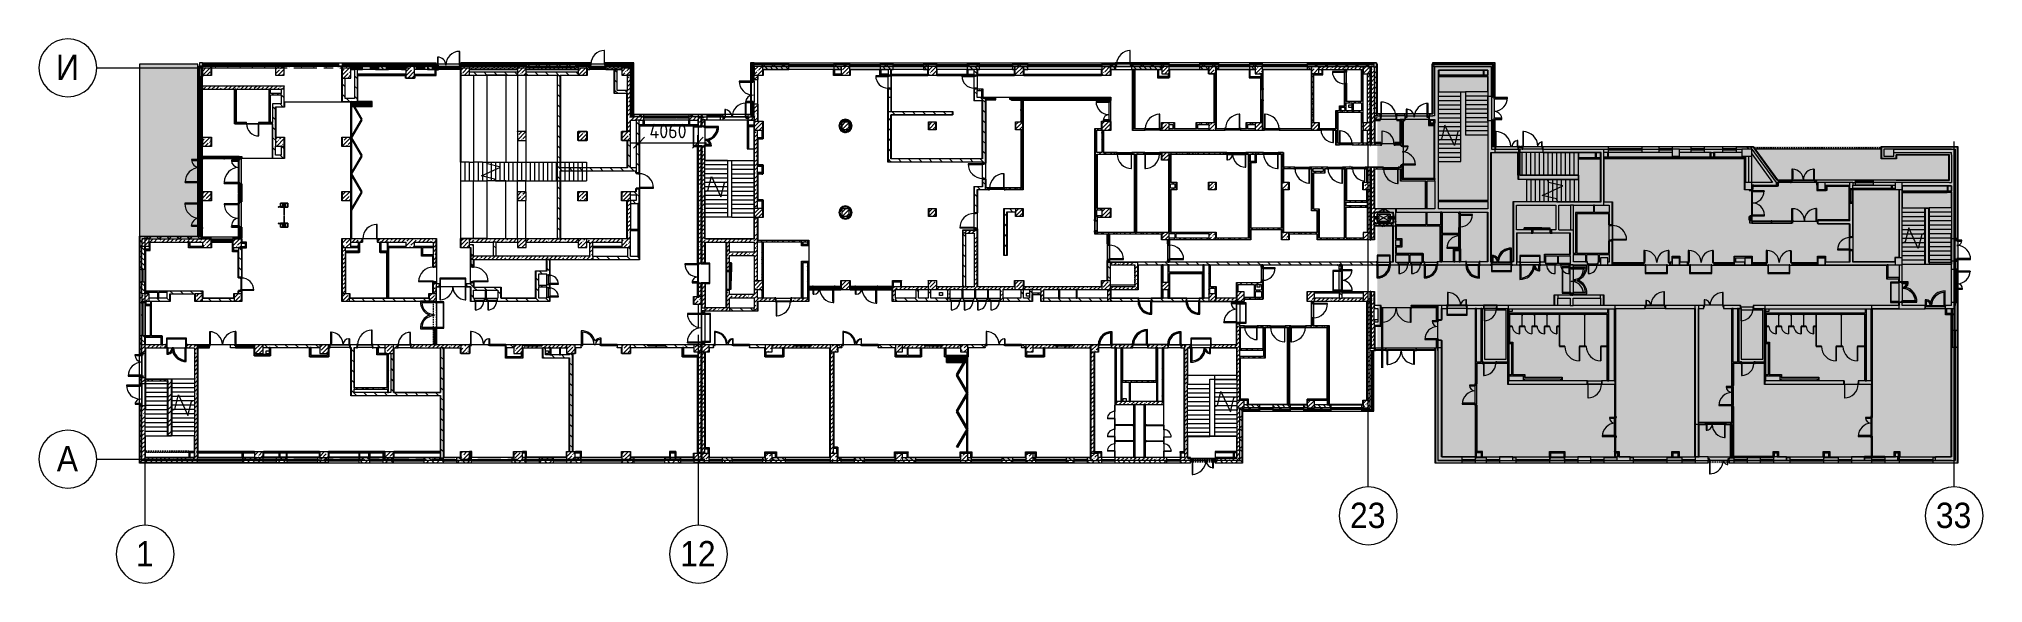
# Model space of a CAD drawing. Header units: millimetres. Extents: x 1322 to 199238, y -8553 to 29000.
# Drawn here: x 64999 to 199238, y -8553 to 29000 of the extents above; entities that cross this region are included whole.
import ezdxf

# ---------------------------------------------------------------- set-up
doc = ezdxf.new("R2010")
doc.units = ezdxf.units.MM
doc.linetypes.add('200_ШТРИХ__ш1_п0_6_', pattern=[160, 100, -60])
doc.linetypes.add('Осевая', pattern=[3175, 635, -476.25, 1587.5, -476.25])
for name, color, linetype, lineweight in [('A-ANNO-DIMS', 7, 'Continuous', 9), ('A-ANNO-DIMS-500', 7, 'Continuous', 9), ('A-DETL-2', 7, 'Continuous', 5), ('A-DETL-3', 7, 'Continuous', 30), ('A-DETL-MBND-1', 7, '200_ШТРИХ__ш1_п0_6_', 9), ('A-DOOR-7', 7, 'Continuous', 5), ('A-GENM-4', 7, 'Continuous', 5), ('A-GLAZ-3', 7, 'Continuous', 5), ('A-GLAZ-CURT-2', 7, 'Continuous', 5), ('A-GLAZ-CWMG-2', 7, 'Continuous', 5), ('A-WALL', 7, 'Continuous', 9), ('A-WALL-4', 7, 'Continuous', 5), ('I-WALL-3', 7, 'Continuous', 5), ('M-EQPM-4', 7, 'Continuous', 5), ('S-COLS-1', 7, 'Continuous', 5), ('S-STRS-2', 7, 'Continuous', 5), ('S-STRS-MBND-1', 7, 'Continuous', 5), ('Оси', 7, 'Continuous', 9), ('Оси-1', 7, 'Continuous', 20), ('Оси-2', 7, 'Осевая', 9)]:
    doc.layers.add(name, color=color, linetype=linetype, lineweight=lineweight)
for name, color, linetype, lineweight, true_color in [('A-DETL-1', 7, 'Continuous', 5, 0x737373), ('A-DETL-GENF-3', 7, 'Continuous', 5, 0xaaaaaa), ('A-DETL-GENF-4', 7, 'Continuous', 5, 0xe2e2e2), ('A-DETL-GENF-5', 7, 'Continuous', 5, 0xb7b7b7), ('A-DOOR-3', 7, 'Continuous', 5, 0xb7b7b7), ('A-DOOR-4', 7, 'Continuous', 5, 0x737373), ('A-DOOR-5', 7, 'Continuous', 5, 0xe2e2e2), ('A-DOOR-6', 7, 'Continuous', 5, 0xaaaaaa), ('A-DOOR-FRAM-2', 7, 'Continuous', 5, 0xb7b7b7), ('A-DOOR-FRAM-3', 7, 'Continuous', 5, 0xe2e2e2), ('A-DOOR-FRAM-4', 7, 'Continuous', 5, 0xaaaaaa), ('A-FLOR-1', 7, 'Continuous', 5, 0xb7b7b7), ('A-FLOR-2', 7, 'Continuous', 5, 0xaaaaaa), ('A-GENM-3', 7, 'Continuous', 5, 0x737373), ('A-GENM-5', 7, 'Continuous', 5, 0xe2ddcd), ('A-GLAZ-2', 7, 'Continuous', 5, 0x737373), ('A-GLAZ-CURT-3', 7, 'Continuous', 5, 0x737373), ('A-GLAZ-CWMG-3', 7, 'Continuous', 5, 0x383e42), ('A-GLAZ-CWMG-4', 7, 'Continuous', 5, 0x737373), ('A-WALL-2', 7, 'Continuous', 5, 0x737373), ('A-WALL-3', 7, 'Continuous', 9, 0x737373), ('I-WALL-1', 7, 'Continuous', 5, 0xe7e7e7), ('I-WALL-2', 7, 'Continuous', 9, 0xe7e7e7), ('I-WALL-4', 7, 'Continuous', 5, 0x737373), ('I-WALL-5', 7, 'Continuous', 5, 0x787878), ('M-EQPM-5', 7, 'Continuous', 5, 0x737373), ('S-COLS-2', 7, 'Continuous', 5, 0x737373), ('S-STRS-3', 7, 'Continuous', 5, 0x737373), ('S-STRS-MBND-2', 7, 'Continuous', 5, 0x737373)]:
    doc.layers.add(name, color=color, linetype=linetype, lineweight=lineweight, true_color=true_color)
doc.layers.add('A-DETL-GENF-2', color=7, linetype='Continuous', lineweight=9, true_color=0xc0c0c0, transparency=0.4)
doc.styles.add('Arial_1', font='arial.ttf', dxfattribs={"width": 0.9, "height": 1750})
doc.styles.add('ISOCPEUR_1', font='isocpeur.ttf', dxfattribs={"width": 0.9, "height": 1000})
doc.dimstyles.new('ISO-2_0_0_9К_Средний_округл2', dxfattribs={"dimscale": 304.8, "dimtxt": 995.981176, "dimasz": 2.46063, "dimexe": 1.968504, "dimexo": 0, "dimgap": 0, "dimtad": 1, "dimdec": 0, "dimrnd": 10, "dimzin": 0, "dimdsep": 46, "dimtxsty": 'ISOCPEUR_1', "dimblk1": 'OBLIQUE', "dimblk2": 'OBLIQUE', "dimsah": 1, "dimcen": 0.09, "dimdle": 1.968504, "dimazin": 0, "dimtfac": 1, "dimtdec": 4, "dimtix": 1, "dimtmove": 0, "dimatfit": 3, "dimfxl": 1, "dimtvp": 1, "dimtolj": 1, "dimtzin": 0, "dimarcsym": 2})
pattern_1 = [(45, (72227.77, 0), (-285.1231, 285.1231), []), (45, (72512.9, 0), (-285.1231, 285.1231), [504.031, -100.806, 16.764, -84.042])]
pattern_2 = [(45, (72227.77, 0), (-353.5534, 353.5534), []), (135, (72227.77, 0), (-353.5534, -353.5534), [])]
pattern_3 = [(135, (72227.77, 0), (-377.1708, -377.1708), [533.4, -88.9, 17.78, -88.9]), (135, (72227.77, 376.94), (-377.1708, -377.1708), []), (50, (72227.77, 0), (637.6445, -55.7866), [66.675, -733.425]), (355, (72227.8, 0), (-123.3494, 668.699), [53.34, -586.74]), (100.451, (72280.9, -4.65), (514.299, 612.908), [56.665, -623.315]), (46.184, (72227.8, 177.8), (948.7764, -147.15), [100.012, -1100.137]), (96.636, (72306.8, 165.5), (830.909, 865.997), [84.998, -934.973]), (351.184, (72227.8, 177.8), (830.918, 865.988), [80.01, -880.11]), (21, (72316.67, 133.35), (530.6506, -357.9283), [66.675, -733.425]), (326, (72316.7, 133.35), (216.308, 644.6585), [53.34, -586.74]), (71.451, (72360.9, 103.5), (746.9596, 286.7243), [56.665, -623.315]), (37.5, (72227.77, 0), (10.81053, 295.9426), [16.764, -562.864, 16.764, -578.866, -588.962]), (37.5, (72227.77, 0), (10.81053, 295.9426), [-1175.258, 16.764, -572.198]), (7.5, (72227.77, 0), (233.8692, 350.6318), [16.764, -322.834, 16.764, -549.529, -224.472]), (7.5, (72227.77, 0), (233.8692, 350.6318), [-905.891, 16.764, -207.708]), (327.5, (72029.52, 0), (474.5678, -20.0513), [16.764, -205.486, 16.764, -676.656, -920.115]), (327.5, (72029.52, 0), (474.5678, -20.0513), [-915.67, 16.764, -903.351]), (317.5, (71940.62, 0), (518.4522, 88.9934), [16.764, -272.161, 16.764, -443.738, -653.415]), (317.5, (71940.62, 0), (518.4522, 88.9934), [-749.427, 16.764, -636.651])]
pattern_4 = [(135, (72227.77, 0), (-353.5534, -353.5534), [])]
pattern_5 = [(135, (72227.77, 0), (-176.7767, -176.7767), [])]
pattern_6 = [(135, (1826.41, 114.685), (-14.14214, -14.14214), []), (225, (1826.41, 114.685), (14.14214, -14.14214), [])]
pattern_7 = [(45, (-296.384, 114.685), (-14.1421, 14.1421), []), (135, (-296.384, 114.685), (-14.1421, -14.1421), [])]
pattern_8 = [(135, (1751.41, 114.685), (-14.14214, -14.14214), []), (225, (1751.41, 114.685), (14.14214, -14.14214), [])]
pattern_9 = [(45, (-371.384, 114.685), (-14.1421, 14.1421), []), (135, (-371.384, 114.685), (-14.1421, -14.1421), [])]
pattern_10 = [(135, (1826.41, 164.685), (-14.14214, -14.14214), []), (225, (1826.41, 164.685), (14.14214, -14.14214), [])]
pattern_11 = [(45, (-296.384, 164.685), (-14.1421, 14.1421), []), (135, (-296.384, 164.685), (-14.1421, -14.1421), [])]
pattern_12 = [(45, (72227.77, 0), (-176.7767, 176.7767), [])]
pattern_13 = [(135, (1601.41, 114.685), (-14.14214, -14.14214), []), (225, (1601.41, 114.685), (14.14214, -14.14214), [])]
pattern_14 = [(45, (-521.384, 114.685), (-14.1421, 14.1421), []), (135, (-521.384, 114.685), (-14.1421, -14.1421), [])]
pattern_15 = [(135, (1751.41, 164.685), (-14.14214, -14.14214), []), (225, (1751.41, 164.685), (14.14214, -14.14214), [])]
pattern_16 = [(45, (-371.384, 164.685), (-14.1421, 14.1421), []), (135, (-371.384, 164.685), (-14.1421, -14.1421), [])]
pattern_17 = [(45, (72227.77, 0), (-427.684, 427.684), []), (45, (72512.9, 0), (-427.684, 427.684), [])]
pattern_18 = [(135, (1751.41, 174.685), (-14.14214, -14.14214), []), (225, (1751.41, 174.685), (14.14214, -14.14214), [])]
pattern_19 = [(45, (-371.384, 174.685), (-14.1421, 14.1421), []), (135, (-371.384, 174.685), (-14.1421, -14.1421), [])]
pattern_20 = [(135, (1826.41, 174.685), (-14.14214, -14.14214), []), (225, (1826.41, 174.685), (14.14214, -14.14214), [])]
pattern_21 = [(45, (-296.384, 174.685), (-14.1421, 14.1421), []), (135, (-296.384, 174.685), (-14.1421, -14.1421), [])]
pattern_22 = [(135, (1951.41, 164.685), (-14.14214, -14.14214), []), (225, (1951.41, 164.685), (14.14214, -14.14214), [])]
pattern_23 = [(45, (-171.384, 164.685), (-14.1421, 14.1421), []), (135, (-171.384, 164.685), (-14.1421, -14.1421), [])]
pattern_24 = [(45, (72227.8, 0), (-530.33, 530.33), []), (135, (72227.8, 0), (-530.33, -530.33), [])]

msp = doc.modelspace()

# ---------------------------------------------------------------- texts
at = {"layer": 'Оси', "char_height": 1750, "attachment_point": 1, "style": 'Arial_1'}
for s, insert, width in [('\\fArial|b0|i0|c204|p34|;\\W.9;И', (66176.6, 27905.2), 1948.101), ('\\fArial|b0|i0|c204|p34|;\\W.9;А', (66235.1, 905.2), 1803.797), ('23', (155524.7, -3003), 3030.379), ('33', (195974.7, -3003), 3030.379), ('\\fArial|b0|i0|c204|p34|;\\W.9;1', (71700.2, -5649.6), 1515.189), ('12', (109274.7, -5649.6), 3030.379)]:
    msp.add_mtext(s, dxfattribs=dict(at, insert=insert, width=width))

# ---------------------------------------------------------------- blocks, each defined once
blk = doc.blocks.new('BSC_Колонна _Прямоугольная - 600х600-23286269-1_10_3_птичка')
at = {"layer": 'S-COLS-1'}
h = blk.add_hatch(dxfattribs=at)
h.set_pattern_fill('FP_37', color=256, style=0, pattern_type=2)
h.set_pattern_definition([(45, (-29509.74, -7600), (-285.123, 285.123), []), (45, (-29224.6, -7600), (-285.123, 285.123), [504.031, -100.806, 16.764, -84.042])])
h.paths.add_polyline_path([(300, -300), (300, 300), (-300, 300), (-300, -300), (119, -300)])
for p, q in [((300, 300), (-300, 300)), ((-300, 300), (-300, -300)), ((300, -300), (300, 300)), ((-300, -300), (300, -300))]:
    blk.add_line(p, q, dxfattribs=at)
blk = doc.blocks.new('BSC_Колонна _Прямоугольная - 500х500-23286270-1_10_3_птичка')
at = {"layer": 'S-COLS-1'}
h = blk.add_hatch(dxfattribs=at)
h.set_pattern_fill('FP_38', color=256, style=0, pattern_type=2)
h.set_pattern_definition([(45, (-38790, -7650), (-285.123, 285.123), []), (45, (-38504.88, -7650), (-285.123, 285.123), [504.031, -100.806, 16.764, -84.042])])
h.paths.add_polyline_path([(-250, -250), (250, -250), (250, 250), (-250, 250), (-250, -105)])
for p, q in [((250, 250), (-250, 250)), ((-250, 250), (-250, -250)), ((250, -250), (250, 250)), ((-250, -250), (250, -250))]:
    blk.add_line(p, q, dxfattribs=at)
blk = doc.blocks.new('BSC_Колонна _Прямоугольная - 500х500-V118-1_10_3_птичка')
at = {"layer": 'S-COLS-1'}
h = blk.add_hatch(dxfattribs=at)
h.set_pattern_fill('FP_39', color=256, style=0, pattern_type=2)
h.set_pattern_definition([(45, (-43160, -7650), (-285.123, 285.123), []), (45, (-42874.88, -7650), (-285.123, 285.123), [504.031, -100.806, 16.764, -84.042])])
h.paths.add_polyline_path([(250, -250), (250, 250), (-250, 250), (-250, -250)])
for p, q in [((250, 250), (-250, 250)), ((-250, 250), (-250, -250)), ((250, -250), (250, 250)), ((-250, -250), (250, -250))]:
    blk.add_line(p, q, dxfattribs=at)
blk = doc.blocks.new('BSC_Колонна _Прямоугольная - 500х500-V119-1_10_3_птичка')
at = {"layer": 'S-COLS-1'}
h = blk.add_hatch(dxfattribs=at)
h.set_pattern_fill('FP_40', color=256, style=0, pattern_type=2)
h.set_pattern_definition([(45, (-47660, -7650), (-285.123, 285.123), []), (45, (-47374.88, -7650), (-285.123, 285.123), [504.031, -100.806, 16.764, -84.042])])
h.paths.add_polyline_path([(-250, -250), (250, -250), (250, 250), (-250, 250), (-250, 30)])
for p, q in [((250, 250), (-250, 250)), ((-250, 250), (-250, -250)), ((250, -250), (250, 250)), ((-250, -250), (250, -250))]:
    blk.add_line(p, q, dxfattribs=at)
blk = doc.blocks.new('BSC_Колонна _Прямоугольная - 500х500-V120-1_10_3_птичка')
at = {"layer": 'S-COLS-1'}
h = blk.add_hatch(dxfattribs=at)
h.set_pattern_fill('FP_41', color=256, style=0, pattern_type=2)
h.set_pattern_definition([(45, (-52160, -7650), (-285.123, 285.123), []), (45, (-51874.88, -7650), (-285.123, 285.123), [504.031, -100.806, 16.764, -84.042])])
h.paths.add_polyline_path([(250, -250), (250, 250), (-250, 250), (-250, -250)])
for p, q in [((250, 250), (-250, 250)), ((-250, 250), (-250, -250)), ((250, -250), (250, 250)), ((-250, -250), (250, -250))]:
    blk.add_line(p, q, dxfattribs=at)
blk = doc.blocks.new('BSC_Колонна _Прямоугольная - 500х500-V121-1_10_3_птичка')
at = {"layer": 'S-COLS-1'}
h = blk.add_hatch(dxfattribs=at)
h.set_pattern_fill('FP_42', color=256, style=0, pattern_type=2)
h.set_pattern_definition([(45, (-61160, -7650), (-285.1231, 285.1231), []), (45, (-60874.88, -7650), (-285.123, 285.123), [504.031, -100.806, 16.764, -84.042])])
h.paths.add_polyline_path([(250, -250), (250, 250), (-250, 250), (-250, -250)])
for p, q in [((250, 250), (-250, 250)), ((-250, 250), (-250, -250)), ((250, -250), (250, 250)), ((-250, -250), (250, -250))]:
    blk.add_line(p, q, dxfattribs=at)
blk = doc.blocks.new('BSC_Колонна _Прямоугольная - 600х600-V122-1_10_3_птичка')
at = {"layer": 'S-COLS-1'}
h = blk.add_hatch(dxfattribs=at)
h.set_pattern_fill('FP_43', color=256, style=0, pattern_type=2)
h.set_pattern_definition([(45, (-25860, -200), (-285.123, 285.123), []), (45, (-25574.88, -200), (-285.123, 285.123), [504.031, -100.806, 16.764, -84.042])])
h.paths.add_polyline_path([(300, -300), (300, 300), (-300, 300), (-300, -300), (-46, -300)])
for p, q in [((300, 300), (-300, 300)), ((-300, 300), (-300, -300)), ((300, -300), (300, 300)), ((-300, -300), (300, -300))]:
    blk.add_line(p, q, dxfattribs=at)
blk = doc.blocks.new('BSC_Колонна _Прямоугольная - 600х600-V123-1_10_3_птичка')
at = {"layer": 'S-COLS-1'}
h = blk.add_hatch(dxfattribs=at)
h.set_pattern_fill('FP_44', color=256, style=0, pattern_type=2)
h.set_pattern_definition([(45, (-29509.74, -200), (-285.123, 285.123), []), (45, (-29224.6, -200), (-285.123, 285.123), [504.031, -100.806, 16.764, -84.042])])
h.paths.add_polyline_path([(300, -300), (300, 300), (-300, 300), (-300, -300), (24, -300)])
for p, q in [((300, 300), (-300, 300)), ((-300, 300), (-300, -300)), ((300, -300), (300, 300)), ((-300, -300), (300, -300))]:
    blk.add_line(p, q, dxfattribs=at)
blk = doc.blocks.new('BSC_Колонна _Прямоугольная - 500х500-V124-1_10_3_птичка')
at = {"layer": 'S-COLS-1'}
h = blk.add_hatch(dxfattribs=at)
h.set_pattern_fill('FP_45', color=256, style=0, pattern_type=2)
h.set_pattern_definition([(45, (-38790, -150), (-285.123, 285.123), []), (45, (-38504.88, -150), (-285.123, 285.123), [504.031, -100.806, 16.764, -84.042])])
h.paths.add_polyline_path([(43, -250), (250, -250), (250, 250), (-250, 250), (-250, -250), (-30, -250)])
for p, q in [((250, 250), (-250, 250)), ((-250, 250), (-250, -250)), ((250, -250), (250, 250)), ((-250, -250), (250, -250))]:
    blk.add_line(p, q, dxfattribs=at)
blk = doc.blocks.new('BSC_Колонна _Прямоугольная - 500х500-V125-1_10_3_птичка')
at = {"layer": 'S-COLS-1'}
h = blk.add_hatch(dxfattribs=at)
h.set_pattern_fill('FP_46', color=256, style=0, pattern_type=2)
h.set_pattern_definition([(45, (-43160, -150), (-285.123, 285.123), []), (45, (-42874.88, -150), (-285.123, 285.123), [504.031, -100.806, 16.764, -84.042])])
h.paths.add_polyline_path([(250, -250), (250, 250), (-250, 250), (-250, -250)])
for p, q in [((250, 250), (-250, 250)), ((-250, 250), (-250, -250)), ((250, -250), (250, 250)), ((-250, -250), (250, -250))]:
    blk.add_line(p, q, dxfattribs=at)
blk = doc.blocks.new('BSC_Колонна _Прямоугольная - 500х500-V126-1_10_3_птичка')
at = {"layer": 'S-COLS-1'}
h = blk.add_hatch(dxfattribs=at)
h.set_pattern_fill('FP_47', color=256, style=0, pattern_type=2)
h.set_pattern_definition([(45, (-47660, -150), (-285.123, 285.123), []), (45, (-47374.88, -150), (-285.123, 285.123), [504.031, -100.806, 16.764, -84.042])])
h.paths.add_polyline_path([(250, -250), (250, 250), (-250, 250), (-250, -250)])
for p, q in [((250, 250), (-250, 250)), ((-250, 250), (-250, -250)), ((250, -250), (250, 250)), ((-250, -250), (250, -250))]:
    blk.add_line(p, q, dxfattribs=at)
blk = doc.blocks.new('BSC_Колонна _Прямоугольная - 500х500-V127-1_10_3_птичка')
at = {"layer": 'S-COLS-1'}
h = blk.add_hatch(dxfattribs=at)
h.set_pattern_fill('FP_48', color=256, style=0, pattern_type=2)
h.set_pattern_definition([(45, (-52160, -150), (-285.123, 285.123), []), (45, (-51874.88, -150), (-285.123, 285.123), [504.031, -100.806, 16.764, -84.042])])
h.paths.add_polyline_path([(250, -250), (250, 250), (-250, 250), (-250, -250)])
for p, q in [((250, 250), (-250, 250)), ((-250, 250), (-250, -250)), ((250, -250), (250, 250)), ((-250, -250), (250, -250))]:
    blk.add_line(p, q, dxfattribs=at)
blk = doc.blocks.new('BSC_Колонна _Прямоугольная - 500х500-V128-1_10_3_птичка')
at = {"layer": 'S-COLS-1'}
h = blk.add_hatch(dxfattribs=at)
h.set_pattern_fill('FP_49', color=256, style=0, pattern_type=2)
h.set_pattern_definition([(45, (-61160, -150), (-285.123, 285.123), []), (45, (-60874.88, -150), (-285.123, 285.123), [504.031, -100.806, 16.764, -84.042])])
h.paths.add_polyline_path([(-9, -250), (250, -250), (250, 250), (-250, 250), (-250, -250)])
for p, q in [((250, 250), (-250, 250)), ((-250, 250), (-250, -250)), ((250, -250), (250, 250)), ((-250, -250), (250, -250))]:
    blk.add_line(p, q, dxfattribs=at)
blk = doc.blocks.new('BSC_Колонна _Прямоугольная - 500х500-V129-1_10_3_птичка')
at = {"layer": 'S-COLS-1'}
h = blk.add_hatch(dxfattribs=at)
h.set_pattern_fill('FP_50', color=256, style=0, pattern_type=2)
h.set_pattern_definition([(45, (-65660, -150), (-285.1231, 285.1231), []), (45, (-65374.88, -150), (-285.1231, 285.1231), [504.031, -100.806, 16.764, -84.042])])
h.paths.add_polyline_path([(141, -250), (250, -250), (250, 250), (-250, 250), (-250, -250)])
for p, q in [((250, 250), (-250, 250)), ((-250, 250), (-250, -250)), ((250, -250), (250, 250)), ((-250, -250), (250, -250))]:
    blk.add_line(p, q, dxfattribs=at)
blk = doc.blocks.new('BSC_Колонна _Прямоугольная - 500х500-V130-1_10_3_птичка')
at = {"layer": 'S-COLS-1'}
h = blk.add_hatch(dxfattribs=at)
h.set_pattern_fill('FP_51', color=256, style=0, pattern_type=2)
h.set_pattern_definition([(45, (-75730, -3800), (-285.1231, 285.1231), []), (45, (-75444.88, -3800), (-285.1231, 285.1231), [504.031, -100.806, 16.764, -84.042])])
h.paths.add_polyline_path([(120, -250), (250, -250), (250, 250), (-250, 250), (-250, -250), (-30, -250)])
for p, q in [((250, 250), (-250, 250)), ((-250, 250), (-250, -250)), ((250, -250), (250, 250)), ((-250, -250), (250, -250))]:
    blk.add_line(p, q, dxfattribs=at)
blk = doc.blocks.new('BSC_Колонна _Прямоугольная - 500х500-V131-1_10_3_птичка')
at = {"layer": 'S-COLS-1'}
h = blk.add_hatch(dxfattribs=at)
h.set_pattern_fill('FP_52', color=256, style=0, pattern_type=2)
h.set_pattern_definition([(45, (-80600, -3800), (-285.1231, 285.1231), []), (45, (-80314.88, -3800), (-285.1231, 285.1231), [504.031, -100.806, 16.764, -84.042])])
h.paths.add_polyline_path([(250, -250), (250, 250), (-250, 250), (-250, -250), (80, -250)])
for p, q in [((250, 250), (-250, 250)), ((-250, 250), (-250, -250)), ((250, -250), (250, 250)), ((-250, -250), (250, -250))]:
    blk.add_line(p, q, dxfattribs=at)
blk = doc.blocks.new('BSC_Колонна _Прямоугольная - 500х500-V132-1_10_3_птичка')
at = {"layer": 'S-COLS-1'}
h = blk.add_hatch(dxfattribs=at)
h.set_pattern_fill('FP_53', color=256, style=0, pattern_type=2)
h.set_pattern_definition([(45, (-65660, -7650), (-285.1231, 285.1231), []), (45, (-65374.88, -7650), (-285.1231, 285.1231), [504.031, -100.806, 16.764, -84.042])])
h.paths.add_polyline_path([(-30, -250), (250, -250), (250, 22), (220, 22), (220, 30), (250, 30), (250, 250), (-250, 250), (-250, -250)])
for p, q in [((220, 250), (-250, 250)), ((-250, 250), (-250, -250)), ((250, -250), (250, 22)), ((-250, -250), (250, -250))]:
    blk.add_line(p, q, dxfattribs=at)
blk = doc.blocks.new('BSC_Колонна _Прямоугольная - 600х600-23205240-1_10_3_птичка')
at = {"layer": 'S-COLS-1'}
h = blk.add_hatch(dxfattribs=at)
h.set_pattern_fill('FP_54', color=256, style=0, pattern_type=2)
h.set_pattern_definition([(45, (-66460, -12000), (-285.1231, 285.1231), []), (45, (-66174.88, -12000), (-285.1231, 285.1231), [504.031, -100.806, 16.764, -84.042])])
h.paths.add_polyline_path([(-300, -300), (300, -300), (300, 300), (-300, 300), (-300, -100)])
for p, q in [((300, 300), (-300, 300)), ((-300, 300), (-300, -300)), ((300, -300), (300, 300)), ((-300, -300), (300, -300))]:
    blk.add_line(p, q, dxfattribs=at)
blk = doc.blocks.new('BSC_Колонна _Прямоугольная - 600х800-24078684-1_10_3_птичка')
at = {"layer": 'S-COLS-1'}
h = blk.add_hatch(dxfattribs=at)
h.set_pattern_fill('FP_55', color=256, style=0, pattern_type=2)
h.set_pattern_definition([(45, (-14010, -26700), (-285.123, 285.123), []), (45, (-13724.88, -26700), (-285.123, 285.123), [504.031, -100.806, 16.764, -84.042])])
h.paths.add_polyline_path([(-300, -400), (300, -400), (300, 400), (-300, 400), (-300, 200)])
for p, q in [((300, 400), (-300, 400)), ((-300, 400), (-300, -400)), ((300, -400), (300, 400)), ((-300, -400), (300, -400))]:
    blk.add_line(p, q, dxfattribs=at)
blk = doc.blocks.new('BSC_Колонна _Прямоугольная - 600х600-V133-1_10_3_птичка')
at = {"layer": 'S-COLS-1'}
h = blk.add_hatch(dxfattribs=at)
h.set_pattern_fill('FP_57', color=256, style=0, pattern_type=2)
h.set_pattern_definition([(45, (-14010, -14900), (-285.123, 285.123), []), (45, (-13724.88, -14900), (-285.123, 285.123), [504.031, -100.806, 16.764, -84.042])])
h.paths.add_polyline_path([(220, -300), (300, -300), (300, 300), (-300, 300), (-300, -300), (-80, -300)])
for p, q in [((300, 300), (-300, 300)), ((-300, 300), (-300, -300)), ((300, -300), (300, 300)), ((-300, -300), (300, -300))]:
    blk.add_line(p, q, dxfattribs=at)
blk = doc.blocks.new('BSC_Колонна _Прямоугольная - 600х600-23295697-1_10_3_птичка')
at = {"layer": 'S-COLS-1'}
h = blk.add_hatch(dxfattribs=at)
h.set_pattern_fill('FP_58', color=256, style=0, pattern_type=2)
h.set_pattern_definition([(45, (-14010, -18150), (-285.123, 285.123), []), (45, (-13724.88, -18150), (-285.123, 285.123), [504.031, -100.806, 16.764, -84.042])])
h.paths.add_polyline_path([(-300, -300), (300, -300), (300, 300), (-300, 300), (-300, 281)])
for p, q in [((300, 300), (-300, 300)), ((-300, 300), (-300, -300)), ((300, -300), (300, 300)), ((-300, -300), (300, -300))]:
    blk.add_line(p, q, dxfattribs=at)
blk = doc.blocks.new('BSC_Колонна _Прямоугольная - 600х600-V134-1_10_3_птичка')
at = {"layer": 'S-COLS-1'}
h = blk.add_hatch(dxfattribs=at)
h.set_pattern_fill('FP_59', color=256, style=0, pattern_type=2)
h.set_pattern_definition([(45, (-14010, -21900), (-285.123, 285.123), []), (45, (-13724.88, -21900), (-285.123, 285.123), [504.031, -100.806, 16.764, -84.042])])
h.paths.add_polyline_path([(-300, -300), (300, -300), (300, 300), (-300, 300), (-300, -108)])
for p, q in [((300, 300), (-300, 300)), ((-300, 300), (-300, -300)), ((300, -300), (300, 300)), ((-300, -300), (300, -300))]:
    blk.add_line(p, q, dxfattribs=at)
blk = doc.blocks.new('BSC_Колонна _Прямоугольная - 600х600-V135-1_10_3_птичка')
at = {"layer": 'S-COLS-1'}
h = blk.add_hatch(dxfattribs=at)
h.set_pattern_fill('FP_60', color=256, style=0, pattern_type=2)
h.set_pattern_definition([(45, (-25860, -7600), (-285.123, 285.123), []), (45, (-25574.88, -7600), (-285.123, 285.123), [504.031, -100.806, 16.764, -84.042])])
h.paths.add_polyline_path([(-111, -300), (300, -300), (300, 300), (-300, 300), (-300, -300)])
for p, q in [((300, 300), (-300, 300)), ((-300, 300), (-300, -300)), ((300, -300), (300, 300)), ((-300, -300), (300, -300))]:
    blk.add_line(p, q, dxfattribs=at)
blk = doc.blocks.new('BSC_Колонна _Прямоугольная - 600х600-V136-1_10_3_птичка')
at = {"layer": 'S-COLS-1'}
h = blk.add_hatch(dxfattribs=at)
h.set_pattern_fill('FP_61', color=256, style=0, pattern_type=2)
h.set_pattern_definition([(45, (-26110, -26800), (-285.123, 285.123), []), (45, (-25824.88, -26800), (-285.123, 285.123), [504.031, -100.806, 16.764, -84.042])])
h.paths.add_polyline_path([(300, -300), (300, 300), (-300, 300), (-296, -300)])
for p, q in [((300, 300), (-300, 300)), ((-300, 300), (-300, -300)), ((300, -300), (300, 300)), ((-300, -300), (300, -300))]:
    blk.add_line(p, q, dxfattribs=at)
blk = doc.blocks.new('BSC_Колонна _Прямоугольная - 600х600-V137-1_10_3_птичка')
at = {"layer": 'S-COLS-1'}
h = blk.add_hatch(dxfattribs=at)
h.set_pattern_fill('FP_62', color=256, style=0, pattern_type=2)
h.set_pattern_definition([(45, (-26110, -14900), (-285.123, 285.123), []), (45, (-25824.88, -14900), (-285.123, 285.123), [504.031, -100.806, 16.764, -84.042])])
h.paths.add_polyline_path([(-300, -300), (300, -300), (300, 300), (-300, 300), (-300, -97)])
for p, q in [((300, 300), (-300, 300)), ((-300, 300), (-300, -300)), ((300, -300), (300, 300)), ((-300, -300), (300, -300))]:
    blk.add_line(p, q, dxfattribs=at)
blk = doc.blocks.new('BSC_Колонна _Прямоугольная - 600х600-V138-1_10_3_птичка')
at = {"layer": 'S-COLS-1'}
h = blk.add_hatch(dxfattribs=at)
h.set_pattern_fill('FP_63', color=256, style=0, pattern_type=2)
h.set_pattern_definition([(45, (-66460, -17000), (-285.1231, 285.1231), []), (45, (-66174.88, -17000), (-285.1231, 285.1231), [504.031, -100.806, 16.764, -84.042])])
h.paths.add_polyline_path([(288, -300), (300, -300), (300, 300), (-300, 300), (-300, -300)])
for p, q in [((300, 300), (-300, 300)), ((-300, 300), (-300, -300)), ((300, -300), (300, 300)), ((-300, -300), (300, -300))]:
    blk.add_line(p, q, dxfattribs=at)
blk = doc.blocks.new('BSC_Колонна _Прямоугольная - 500х500-23287078-1_10_3_птичка')
at = {"layer": 'S-COLS-1'}
h = blk.add_hatch(dxfattribs=at)
h.set_pattern_fill('FP_64', color=256, style=0, pattern_type=2)
h.set_pattern_definition([(45, (-84450, -22950), (-285.1231, 285.1231), []), (45, (-84164.88, -22950), (-285.1231, 285.1231), [504.031, -100.806, 16.764, -84.042])])
h.paths.add_polyline_path([(30, -250), (250, -250), (250, 250), (-250, 250), (-250, -250), (-51, -250)])
for p, q in [((250, 250), (-250, 250)), ((-250, 250), (-250, -250)), ((250, -250), (250, 250)), ((-250, -250), (250, -250))]:
    blk.add_line(p, q, dxfattribs=at)
blk = doc.blocks.new('110_Дверь_СКБ_1Ст_Внутренняя1 - Д-8 950x2100h_охрана-31784688-1_10_3_птичка')
at = {"layer": 'A-DOOR-3'}
for p, q in [((437.5, 950), (397.5, 950)), ((397.5, 950), (397.5, 100)), ((397.5, 100), (437.5, 100)), ((437.5, 100), (437.5, 950))]:
    blk.add_line(p, q, dxfattribs=at)
blk.add_arc((437.5, 100), 850, 90, 180, dxfattribs=at)
at = {"layer": 'A-DOOR-FRAM-2'}
for p, q in [((-422.5, 108), (-492.5, 108)), ((-492.5, 108), (-492.5, 100)), ((-492.5, 100), (-422.5, 100)), ((-437.5, 100), (-462.5, 100)), ((-462.5, 100), (-462.5, -100)), ((-412.5, 100), (-437.5, 100)), ((-437.5, 100), (-437.5, 20)), ((-437.5, -100), (-437.5, 100)), ((-422.5, 100), (-437.5, 100)), ((-437.5, 100), (-437.5, 99)), ((-437.5, 99), (-422.5, 99)), ((-437.5, 20), (-402.5, 20)), ((-422.5, 20), (-437.5, 20)), ((-437.5, 20), (-437.5, -100)), ((-422.5, 100), (-422.5, 108)), ((-422.5, 99), (-422.5, 100)), ((-422.5, -100), (-422.5, 20)), ((-412.5, 60), (-412.5, 100)), ((-402.5, 60), (-412.5, 60)), ((-402.5, 20), (-402.5, 60)), ((437.5, 60), (427.5, 60)), ((427.5, 60), (427.5, 20)), ((427.5, 20), (462.5, 20)), ((437.5, 100), (437.5, 60)), ((462.5, 100), (437.5, 100)), ((517.5, 108), (447.5, 108)), ((447.5, 108), (447.5, 100)), ((462.5, 100), (447.5, 100)), ((447.5, 100), (447.5, 99)), ((447.5, 100), (517.5, 100)), ((447.5, 99), (462.5, 99)), ((462.5, 20), (447.5, 20)), ((447.5, 20), (447.5, -100)), ((462.5, 20), (462.5, 100)), ((487.5, 100), (462.5, 100)), ((462.5, 100), (462.5, -100)), ((462.5, 99), (462.5, 100)), ((462.5, -100), (462.5, 20)), ((487.5, -100), (487.5, 100)), ((517.5, 100), (517.5, 108)), ((-422.5, -100), (-492.5, -100)), ((-492.5, -100), (-492.5, -108)), ((-492.5, -108), (-422.5, -108)), ((-462.5, -100), (-437.5, -100)), ((-437.5, -100), (-422.5, -100)), ((-422.5, -108), (-422.5, -100)), ((447.5, -100), (462.5, -100)), ((517.5, -100), (447.5, -100)), ((447.5, -100), (447.5, -108)), ((447.5, -108), (517.5, -108)), ((462.5, -100), (487.5, -100)), ((517.5, -108), (517.5, -100))]:
    blk.add_line(p, q, dxfattribs=at)
blk = doc.blocks.new('110_Дверь_СКБ_1Ст_Внутренняя1 - Д-8 950x2100h_охрана-32224770-1_10_3_птичка')
at = {"layer": 'A-DOOR-3'}
for p, q in [((437, 890), (397, 890)), ((397, 890), (397, 40)), ((397, 40), (437, 40)), ((437, 40), (437, 890))]:
    blk.add_line(p, q, dxfattribs=at)
blk.add_arc((437, 40), 850, 90, 180, dxfattribs=at)
at = {"layer": 'A-DOOR-FRAM-2'}
for p, q in [((-423, 48), (-493, 48)), ((-493, 48), (-493, 40)), ((-493, 40), (-423, 40)), ((-438, 40), (-463, 40)), ((-463, 40), (-463, -40)), ((-413, 40), (-438, 40)), ((-438, 40), (-438, -40)), ((-438, -40), (-438, 40)), ((-423, 40), (-438, 40)), ((-438, 40), (-438, 39)), ((-438, 39), (-423, 39)), ((-423, 40), (-423, 48)), ((-423, 39), (-423, 40)), ((-413, 0), (-413, 40)), ((-403, 0), (-413, 0)), ((-403, -40), (-403, 0)), ((437, 0), (427, 0)), ((427, 0), (427, -40)), ((437, 40), (437, 0)), ((462, 40), (437, 40)), ((517, 48), (447, 48)), ((447, 48), (447, 40)), ((462, 40), (447, 40)), ((447, 40), (447, 39)), ((447, 40), (517, 40)), ((447, 39), (462, 39)), ((462, -40), (462, 40)), ((487, 40), (462, 40)), ((462, 40), (462, -40)), ((462, 39), (462, 40)), ((487, -40), (487, 40)), ((517, 40), (517, 48)), ((-423, -40), (-493, -40)), ((-493, -40), (-493, -48)), ((-493, -48), (-423, -48)), ((-463, -40), (-438, -40)), ((-423, -39), (-438, -39)), ((-438, -39), (-438, -40)), ((-438, -40), (-403, -40)), ((-438, -40), (-423, -40)), ((-423, -40), (-423, -39)), ((-423, -48), (-423, -40)), ((427, -40), (462, -40)), ((462, -39), (447, -39)), ((447, -39), (447, -40)), ((447, -40), (462, -40)), ((517, -40), (447, -40)), ((447, -40), (447, -48)), ((447, -48), (517, -48)), ((462, -40), (462, -39)), ((462, -40), (487, -40)), ((517, -48), (517, -40))]:
    blk.add_line(p, q, dxfattribs=at)
blk = doc.blocks.new('110_Дверь_СКБ_1Ст_Внутренняя1 - Д-7а_л__950x2100h_Туалет-32220591-1_10_3_птичка')
at = {"layer": 'A-DOOR-3'}
for p, q in [((487.5, 1060), (447.5, 1060)), ((447.5, 1060), (447.5, 110)), ((447.5, 110), (487.5, 110)), ((487.5, 110), (487.5, 1060))]:
    blk.add_line(p, q, dxfattribs=at)
blk.add_arc((487.5, 110), 950, 90, 180, dxfattribs=at)
at = {"layer": 'A-DOOR-FRAM-2'}
for p, q in [((-472.5, 118), (-542.5, 118)), ((-542.5, 118), (-542.5, 110)), ((-542.5, 110), (-472.5, 110)), ((-487.5, 110), (-512.5, 110)), ((-512.5, 110), (-512.5, -110)), ((-462.5, 110), (-487.5, 110)), ((-487.5, 110), (-487.5, 30)), ((-487.5, -110), (-487.5, 110)), ((-472.5, 110), (-487.5, 110)), ((-487.5, 110), (-487.5, 109)), ((-487.5, 109), (-472.5, 109)), ((-487.5, 30), (-452.5, 30)), ((-472.5, 30), (-487.5, 30)), ((-487.5, 30), (-487.5, -110)), ((-472.5, 110), (-472.5, 118)), ((-472.5, 109), (-472.5, 110)), ((-472.5, -110), (-472.5, 30)), ((-462.5, 70), (-462.5, 110)), ((-452.5, 70), (-462.5, 70)), ((-452.5, 30), (-452.5, 70)), ((487.5, 70), (477.5, 70)), ((477.5, 68.4), (477.5, 30)), ((477.5, 30), (512.5, 30)), ((487.5, 110), (487.5, 70)), ((512.5, 110), (487.5, 110)), ((567.5, 118), (497.5, 118)), ((497.5, 118), (497.5, 110)), ((512.5, 110), (497.5, 110)), ((497.5, 110), (497.5, 109)), ((497.5, 110), (567.5, 110)), ((497.5, 109), (512.5, 109)), ((512.5, 30), (497.5, 30)), ((497.5, 30), (497.5, -110)), ((512.5, 30), (512.5, 110)), ((537.5, 110), (512.5, 110)), ((512.5, 110), (512.5, -110)), ((512.5, 109), (512.5, 110)), ((512.5, -110), (512.5, 30)), ((537.5, -110), (537.5, 110)), ((567.5, 110), (567.5, 118)), ((-472.5, -110), (-542.5, -110)), ((-542.5, -110), (-542.5, -118)), ((-542.5, -118), (-472.5, -118)), ((-512.5, -110), (-487.5, -110)), ((-487.5, -110), (-472.5, -110)), ((-472.5, -118), (-472.5, -110)), ((497.5, -110), (512.5, -110)), ((567.5, -110), (497.5, -110)), ((497.5, -110), (497.5, -118)), ((497.5, -118), (567.5, -118)), ((512.5, -110), (537.5, -110)), ((567.5, -118), (567.5, -110))]:
    blk.add_line(p, q, dxfattribs=at)
blk = doc.blocks.new('110_Дверь_СКБ_2Ст - Д-2а_л_ Из коридора на лестницу-32216062-1_10_3_птичка')
at = {"layer": 'A-DOOR-3'}
for p, q in [((-637.5, 500), (-637.5, 100)), ((-587.5, 500), (-637.5, 500)), ((-637.5, 100), (-587.5, 100)), ((-587.5, 100), (-587.5, 500)), ((662.5, 1000), (612.5, 1000)), ((612.5, 1000), (612.5, 100)), ((612.5, 100), (662.5, 100)), ((662.5, 100), (662.5, 1000))]:
    blk.add_line(p, q, dxfattribs=at)
for centre, radius, start, end in [((-637.5, 100), 400, 360, 90), ((662.5, 100), 900, 90, 180)]:
    blk.add_arc(centre, radius, start, end, dxfattribs=at)
at = {"layer": 'A-DOOR-FRAM-2'}
for p, q in [((-672.5, 108), (-742.5, 108)), ((-742.5, 108), (-742.5, 100)), ((-742.5, 100), (-672.5, 100)), ((-637.5, 100), (-687.5, 100)), ((-687.5, 100), (-687.5, 20)), ((-687.5, 20), (-627.5, 20)), ((-672.5, 20), (-687.5, 20)), ((-687.5, 20), (-687.5, -100)), ((-672.5, 100), (-672.5, 108)), ((-672.5, -100), (-672.5, 20)), ((-637.5, 50), (-637.5, 100)), ((-627.5, 50), (-637.5, 50)), ((-627.5, 20), (-627.5, 50)), ((662.5, 50), (652.5, 50)), ((652.5, 50), (652.5, 20)), ((652.5, 20), (712.5, 20)), ((662.5, 100), (662.5, 50)), ((712.5, 100), (662.5, 100)), ((767.5, 108), (697.5, 108)), ((697.5, 108), (697.5, 100)), ((697.5, 100), (767.5, 100)), ((712.5, 20), (697.5, 20)), ((697.5, 20), (697.5, -100)), ((712.5, 20), (712.5, 100)), ((712.5, -100), (712.5, 20)), ((767.5, 100), (767.5, 108)), ((-672.5, -100), (-742.5, -100)), ((-742.5, -100), (-742.5, -108)), ((-742.5, -108), (-672.5, -108)), ((-687.5, -100), (-672.5, -100)), ((-672.5, -108), (-672.5, -100)), ((697.5, -100), (712.5, -100)), ((767.5, -100), (697.5, -100)), ((697.5, -100), (697.5, -108)), ((697.5, -108), (767.5, -108)), ((767.5, -108), (767.5, -100))]:
    blk.add_line(p, q, dxfattribs=at)
blk = doc.blocks.new('110_Дверь_СКБ_2Ст - Д-5_п_ Из игровой в коридор-32215844-1_10_3_птичка')
at = {"layer": 'A-DOOR-3'}
for p, q in [((-638, 940), (-638, 40)), ((-588, 940), (-638, 940)), ((-638, 40), (-588, 40)), ((-588, 40), (-588, 940)), ((662, 440), (612, 440)), ((612, 440), (612, 40)), ((612, 40), (662, 40)), ((662, 40), (662, 440))]:
    blk.add_line(p, q, dxfattribs=at)
for centre, radius, start, end in [((-638, 40), 900, 0, 90), ((662, 40), 400, 90, 180)]:
    blk.add_arc(centre, radius, start, end, dxfattribs=at)
at = {"layer": 'A-DOOR-FRAM-2'}
for p, q in [((-672, 48), (-742, 48)), ((-742, 48), (-742, 40)), ((-742, 40), (-672, 40)), ((-638, 40), (-688, 40)), ((-688, 40), (-688, -40)), ((-672, 40), (-672, 48)), ((-638, -10), (-638, 40)), ((662, 40), (662, -10)), ((712, 40), (662, 40)), ((768, 48), (698, 48)), ((698, 48), (698, 40)), ((698, 40), (768, 40)), ((712, -40), (712, 40)), ((768, 40), (768, 48)), ((-672, -40), (-742, -40)), ((-742, -40), (-742, -48)), ((-742, -48), (-672, -48)), ((-688, -40), (-628, -40)), ((-672, -39), (-688, -39)), ((-688, -39), (-688, -40)), ((-688, -40), (-672, -40)), ((-672, -40), (-672, -39)), ((-672, -48), (-672, -40)), ((-628, -10), (-638, -10)), ((-628, -40), (-628, -10)), ((662, -10), (652, -10)), ((652, -10), (652, -40)), ((652, -40), (712, -40)), ((712, -39), (698, -39)), ((698, -39), (698, -40)), ((698, -40), (712, -40)), ((768, -40), (698, -40)), ((698, -40), (698, -48)), ((698, -48), (768, -48)), ((712, -40), (712, -39)), ((768, -48), (768, -40))]:
    blk.add_line(p, q, dxfattribs=at)
blk = doc.blocks.new('110_Дверь_СКБ_2Ст - Д-6_л__ ДОО_Дв_1450x2100h_Дверь из раздевальной в коридор-25835678-1_10_3_птичка')
at = {"layer": 'A-DOOR-3'}
for p, q in [((-637.5, 450), (-637.5, 100)), ((-587.5, 450), (-637.5, 450)), ((-637.5, 100), (-587.5, 100)), ((-587.5, 100), (-587.5, 450)), ((662.5, 1050), (612.5, 1050)), ((612.5, 1050), (612.5, 100)), ((612.5, 100), (662.5, 100)), ((662.5, 100), (662.5, 1050))]:
    blk.add_line(p, q, dxfattribs=at)
for centre, radius, start, end in [((-637.5, 100), 350, 360, 90), ((662.5, 100), 950, 90, 180)]:
    blk.add_arc(centre, radius, start, end, dxfattribs=at)
at = {"layer": 'A-DOOR-FRAM-2'}
for p, q in [((-672.5, 108), (-742.5, 108)), ((-742.5, 108), (-742.5, 100)), ((-742.5, 100), (-672.5, 100)), ((-687.5, 100), (-712.5, 100)), ((-712.5, 100), (-712.5, -100)), ((-637.5, 100), (-687.5, 100)), ((-687.5, 100), (-687.5, 20)), ((-687.5, -100), (-687.5, 100)), ((-687.5, 20), (-627.5, 20)), ((-672.5, 20), (-687.5, 20)), ((-687.5, 20), (-687.5, -100)), ((-672.5, 100), (-672.5, 108)), ((-672.5, -100), (-672.5, 20)), ((-637.5, 50), (-637.5, 100)), ((-627.5, 50), (-637.5, 50)), ((-627.5, 20), (-627.5, 50)), ((662.5, 50), (652.5, 50)), ((652.5, 50), (652.5, 20)), ((652.5, 20), (712.5, 20)), ((662.5, 100), (662.5, 50)), ((712.5, 100), (662.5, 100)), ((767.5, 108), (697.5, 108)), ((697.5, 108), (697.5, 100)), ((697.5, 100), (767.5, 100)), ((712.5, 20), (697.5, 20)), ((697.5, 20), (697.5, -100)), ((712.5, 20), (712.5, 100)), ((737.5, 100), (712.5, 100)), ((712.5, 100), (712.5, -100)), ((712.5, -100), (712.5, 20)), ((737.5, -100), (737.5, 100)), ((767.5, 100), (767.5, 108)), ((-672.5, -100), (-742.5, -100)), ((-742.5, -100), (-742.5, -108)), ((-742.5, -108), (-672.5, -108)), ((-712.5, -100), (-687.5, -100)), ((-687.5, -100), (-672.5, -100)), ((-672.5, -108), (-672.5, -100)), ((697.5, -100), (712.5, -100)), ((767.5, -100), (697.5, -100)), ((697.5, -100), (697.5, -108)), ((697.5, -108), (767.5, -108)), ((712.5, -100), (737.5, -100)), ((767.5, -108), (767.5, -100))]:
    blk.add_line(p, q, dxfattribs=at)
blk = doc.blocks.new('110_Дверь_СКБ_2Ст - Д-5_п_ Из игровой в коридор-32679362-1_10_3_птичка')
at = {"layer": 'A-DOOR-3'}
for p, q in [((-637.5, 510), (-637.5, 110)), ((-587.5, 510), (-637.5, 510)), ((-637.5, 110), (-587.5, 110)), ((-587.5, 110), (-587.5, 510)), ((662.5, 1010), (612.5, 1010)), ((612.5, 1010), (612.5, 110)), ((612.5, 110), (662.5, 110)), ((662.5, 110), (662.5, 1010))]:
    blk.add_line(p, q, dxfattribs=at)
for centre, radius, start, end in [((-637.5, 110), 400, 360, 90), ((662.5, 110), 900, 90, 180)]:
    blk.add_arc(centre, radius, start, end, dxfattribs=at)
at = {"layer": 'A-DOOR-FRAM-2'}
for p, q in [((-672.5, 118), (-742.5, 118)), ((-742.5, 118), (-742.5, 110)), ((-742.5, 110), (-672.5, 110)), ((-637.5, 110), (-687.5, 110)), ((-687.5, 110), (-687.5, 30)), ((-687.5, 30), (-627.5, 30)), ((-672.5, 30), (-687.5, 30)), ((-687.5, 30), (-687.5, -110)), ((-672.5, 110), (-672.5, 118)), ((-672.5, -110), (-672.5, 30)), ((-637.5, 60), (-637.5, 110)), ((-627.5, 60), (-637.5, 60)), ((-627.5, 30), (-627.5, 60)), ((662.5, 60), (652.5, 60)), ((652.5, 60), (652.5, 30)), ((652.5, 30), (712.5, 30)), ((662.5, 110), (662.5, 60)), ((712.5, 110), (662.5, 110)), ((767.5, 118), (697.5, 118)), ((697.5, 118), (697.5, 110)), ((697.5, 110), (767.5, 110)), ((712.5, 30), (697.5, 30)), ((697.5, 30), (697.5, -110)), ((712.5, 30), (712.5, 110)), ((712.5, -110), (712.5, 30)), ((767.5, 110), (767.5, 118)), ((-672.5, -110), (-742.5, -110)), ((-742.5, -110), (-742.5, -118)), ((-742.5, -118), (-672.5, -118)), ((-687.5, -110), (-672.5, -110)), ((-672.5, -118), (-672.5, -110)), ((697.5, -110), (712.5, -110)), ((767.5, -110), (697.5, -110)), ((697.5, -110), (697.5, -118)), ((697.5, -118), (767.5, -118)), ((767.5, -118), (767.5, -110))]:
    blk.add_line(p, q, dxfattribs=at)
blk = doc.blocks.new('131_Сантехническая перегородка 7 - СП-1-30858579-1_10_3_птичка')
at = {"layer": 'A-GENM-3'}
for p, q in [((2166, 8), (-4, 8)), ((-4, 8), (-4, -8)), ((2166, -8), (2166, 8)), ((-4, -8), (2166, -8))]:
    blk.add_line(p, q, dxfattribs=at)
at = {"layer": 'A-GENM-3', "flags": 128}
for points in [[(71, 8), (71, 9), (71, 9), (70, 9), (70, 10), (70, 10), (69, 11), (69, 11), (68, 12), (68, 12), (67, 12), (67, 13), (66, 13), (66, 13), (65, 14), (65, 14), (64, 14), (64, 14), (63, 14), (62, 15), (62, 15), (61, 15), (61, 15), (60, 15), (59, 15), (59, 15), (58, 15), (58, 15), (57, 15), (56, 15), (56, 15), (55, 15), (55, 15), (54, 14), (54, 14), (53, 14), (52, 14), (52, 13), (51, 13), (51, 13), (50, 13), (50, 12), (49, 12), (49, 11), (48, 11), (48, 11), (48, 10), (47, 10), (47, 9), (46, 9), (46, 8), (46, 8)], [(46, -8), (46, -9), (47, -9), (47, -9), (47, -10), (48, -10), (48, -11), (49, -11), (49, -12), (50, -12), (50, -12), (51, -13), (51, -13), (52, -13), (52, -14), (53, -14), (53, -14), (54, -14), (54, -14), (55, -15), (56, -15), (56, -15), (57, -15), (57, -15), (58, -15), (59, -15), (59, -15), (60, -15), (60, -15), (61, -15), (62, -15), (62, -15), (63, -15), (63, -14), (64, -14), (64, -14), (65, -14), (66, -13), (66, -13), (67, -13), (67, -13), (68, -12), (68, -12), (69, -11), (69, -11), (69, -11), (70, -10), (70, -10), (71, -9), (71, -9), (71, -8), (71, -8)]]:
    blk.add_lwpolyline(points, dxfattribs=at)
at = {"layer": 'A-GENM-3'}
for radius, start, end in [(24.6, 19.91127, 160.08873), (17.6, 45, 135), (17.6, 45, 135), (15.1, 45, 135), (24.6, 199.91127, 340.08873), (17.6, 225, 315), (17.6, 225, 315), (15.1, 225, 315)]:
    blk.add_arc((59, 0), radius, start, end, dxfattribs=at)
blk = doc.blocks.new('131_Сантехническая перегородка 6 - СП-1-30839354-1_10_3_птичка')
at = {"layer": 'A-GENM-3'}
for p, q in [((800, 8), (0, 8)), ((0, 8), (0, -8)), ((800, -8), (800, 8)), ((0, -8), (800, -8))]:
    blk.add_line(p, q, dxfattribs=at)
at = {"layer": 'A-GENM-3', "flags": 128}
for points in [[(71, 8), (71, 9), (71, 9), (70, 9), (70, 10), (70, 10), (69, 11), (69, 11), (68, 12), (68, 12), (67, 12), (67, 13), (66, 13), (66, 13), (65, 14), (65, 14), (64, 14), (64, 14), (63, 14), (62, 15), (62, 15), (61, 15), (61, 15), (60, 15), (59, 15), (59, 15), (58, 15), (58, 15), (57, 15), (56, 15), (56, 15), (55, 15), (55, 15), (54, 14), (54, 14), (53, 14), (52, 14), (52, 13), (51, 13), (51, 13), (50, 13), (50, 12), (49, 12), (49, 11), (48, 11), (48, 11), (48, 10), (47, 10), (47, 9), (46, 9), (46, 8), (46, 8)], [(46, -8), (46, -9), (47, -9), (47, -9), (47, -10), (48, -10), (48, -11), (49, -11), (49, -12), (50, -12), (50, -12), (51, -13), (51, -13), (52, -13), (52, -14), (53, -14), (53, -14), (54, -14), (54, -14), (55, -15), (56, -15), (56, -15), (57, -15), (57, -15), (58, -15), (59, -15), (59, -15), (60, -15), (60, -15), (61, -15), (62, -15), (62, -15), (63, -15), (63, -14), (64, -14), (64, -14), (65, -14), (66, -13), (66, -13), (67, -13), (67, -13), (68, -12), (68, -12), (69, -11), (69, -11), (69, -11), (70, -10), (70, -10), (71, -9), (71, -9), (71, -8), (71, -8)]]:
    blk.add_lwpolyline(points, dxfattribs=at)
at = {"layer": 'A-GENM-3'}
for radius, start, end in [(24.6, 19.91127, 160.08873), (17.6, 45, 135), (17.6, 45, 135), (15.1, 45, 135), (24.6, 199.91127, 340.08873), (17.6, 225, 315), (17.6, 225, 315), (15.1, 225, 315)]:
    blk.add_arc((59, 0), radius, start, end, dxfattribs=at)
blk = doc.blocks.new('131_Сантехническая перегородка_Дверь МГН - СД-1-30883454-1_10_3_птичка')
at = {"layer": 'A-DOOR-4'}
for p, q in [((10, 1008), (26, 1008)), ((10, 8), (10, 1008)), ((10, 8), (26, 8)), ((26, 8), (26, 1008))]:
    blk.add_line(p, q, dxfattribs=at)
blk.add_arc((10, 8), 1000, 360, 90, dxfattribs=at)
at = {"layer": 'A-GENM-3'}
for p, q in [((10, 8), (-370, 8)), ((-370, 8), (-370, -8)), ((10, -8), (10, 8)), ((1390, 8), (1010, 8)), ((1010, 8), (1010, -8)), ((1390, -8), (1390, 8)), ((-370, -8), (10, -8)), ((1010, -8), (1390, -8))]:
    blk.add_line(p, q, dxfattribs=at)
blk = doc.blocks.new('120_Окно_СКБ_1Ст - 120_Окно_СКБ_1Ст 900х2500_h_ с форточкой-22876038-1_10_3_птичка')
at = {"layer": 'A-GLAZ-2'}
for p, q in [((-450, -127), (-450, -57)), ((-450, -57), (-380, -57)), ((450, -57), (-450, -57)), ((-380, -127), (-450, -127)), ((-450, -127), (-400, -127)), ((-380, -127), (-400, -127)), ((-400, -127), (-400, -137)), ((-400, -137), (400, -137)), ((400, -137), (-400, -137)), ((-380, -57), (-380, -127)), ((380, -87), (-380, -87)), ((-380, -87), (-380, -127)), ((-330, -137), (-330, -87)), ((-330, -107), (330, -107)), ((330, -117), (-330, -117)), ((330, -137), (330, -87)), ((380, -127), (380, -57)), ((380, -57), (450, -57)), ((380, -127), (380, -87)), ((450, -127), (380, -127)), ((400, -127), (380, -127)), ((400, -127), (450, -127)), ((400, -137), (400, -127)), ((450, -57), (450, -127))]:
    blk.add_line(p, q, dxfattribs=at)
blk = doc.blocks.new('120_Окно_СКБ_2Ст_Фрамуга сверху - 120_Окно_СКБ_2Ст_2300х2500_h_ ДОО-19727959-1_10_3_птичка')
at = {"layer": 'A-GLAZ-2'}
for p, q in [((-1150, -127), (-1150, -57)), ((-1150, -57), (-1080, -57)), ((1150, -57), (-1150, -57)), ((-1080, -127), (-1150, -127)), ((-1150, -127), (-1100, -127)), ((-1080, -127), (-1100, -127)), ((-1100, -127), (-1100, -137)), ((-1100, -137), (540, -137)), ((540, -137), (-1100, -137)), ((-1080, -57), (-1080, -127)), ((-1080, -57), (1080, -57)), ((520, -87), (-1080, -87)), ((-1080, -87), (-1080, -127)), ((-1030, -137), (-1030, -87)), ((-1030, -107), (470, -107)), ((470, -117), (-1030, -117)), ((470, -137), (470, -87)), ((520, -127), (520, -57)), ((520, -57), (590, -57)), ((520, -127), (520, -87)), ((590, -127), (520, -127)), ((540, -127), (520, -127)), ((540, -127), (570, -127)), ((540, -127), (570, -127)), ((540, -137), (540, -127)), ((590, -127), (570, -127)), ((570, -127), (570, -137)), ((570, -137), (1100, -137)), ((1100, -137), (570, -137)), ((590, -57), (590, -127)), ((1080, -87), (590, -87)), ((590, -87), (590, -127)), ((640, -137), (640, -87)), ((640, -107), (1030, -107)), ((1030, -117), (640, -117)), ((1030, -137), (1030, -87)), ((1080, -127), (1080, -57)), ((1080, -57), (1150, -57)), ((1080, -127), (1080, -87)), ((1150, -127), (1080, -127)), ((1100, -127), (1080, -127)), ((1100, -127), (1150, -127)), ((1100, -137), (1100, -127)), ((1150, -57), (1150, -127))]:
    blk.add_line(p, q, dxfattribs=at)
blk = doc.blocks.new('120_Окно_СКБ_1Ст - 120_Окно_СКБ_1Ст 900х2500_h_ с форточкой-V139-1_10_3_птичка')
at = {"layer": 'A-GLAZ-2'}
for p, q in [((-450, -127), (-450, -57)), ((-450, -57), (-380, -57)), ((450, -57), (-450, -57)), ((-380, -127), (-450, -127)), ((-450, -127), (-400, -127)), ((-380, -127), (-400, -127)), ((-400, -127), (-400, -137)), ((-400, -137), (400, -137)), ((400, -137), (-400, -137)), ((-380, -57), (-380, -127)), ((380, -87), (-380, -87)), ((-380, -87), (-380, -127)), ((-330, -137), (-330, -87)), ((-330, -107), (330, -107)), ((330, -117), (-330, -117)), ((330, -137), (330, -87)), ((380, -127), (380, -57)), ((380, -57), (450, -57)), ((380, -127), (380, -87)), ((450, -127), (380, -127)), ((400, -127), (380, -127)), ((400, -127), (450, -127)), ((400, -137), (400, -127)), ((450, -57), (450, -127))]:
    blk.add_line(p, q, dxfattribs=at)
blk = doc.blocks.new('110_Дверь_СКБ_2Ст_Внутренняя - ДН-7д_л__ ДОО_Дв_1450x2100h_Загрузочная_ Помещение холодильных камер-21737406-1_10_3_птичка')
at = {"layer": 'A-DOOR-5'}
for points in [[(-662.5, 305), (-662.5, 600), (-742.5, 600), (-742.5, 305)], [(767.5, 305), (767.5, 990), (687.5, 990), (687.5, 305)]]:
    blk.add_hatch(color=256, dxfattribs=at).paths.add_polyline_path(points)
at = {"layer": 'A-DOOR-3'}
for p, q in [((-777.5, 123), (-847.5, 123)), ((-847.5, 123), (-847.5, 115)), ((-847.5, 115), (-792.5, 115)), ((-792.5, 115), (-792.5, 40)), ((-792.5, 40), (-777.5, 40)), ((-777.5, 40), (-777.5, 123)), ((-742.5, 305), (-742.5, 40)), ((-742.5, 40), (-662.5, 40)), ((-662.5, 40), (-662.5, 305)), ((687.5, 305), (687.5, 40)), ((687.5, 40), (767.5, 40)), ((767.5, 40), (767.5, 305)), ((872.5, 123), (802.5, 123)), ((802.5, 123), (802.5, 40)), ((802.5, 40), (817.5, 40)), ((817.5, 40), (817.5, 115)), ((817.5, 115), (872.5, 115)), ((872.5, 115), (872.5, 123)), ((-847.5, -115), (-847.5, -123)), ((-792.5, -115), (-847.5, -115)), ((-847.5, -123), (-777.5, -123)), ((-777.5, -40), (-792.5, -40)), ((-792.5, -40), (-792.5, -115)), ((-777.5, -123), (-777.5, -40)), ((817.5, -40), (802.5, -40)), ((802.5, -40), (802.5, -123)), ((802.5, -123), (872.5, -123)), ((817.5, -115), (817.5, -40)), ((872.5, -115), (817.5, -115)), ((872.5, -123), (872.5, -115))]:
    blk.add_line(p, q, dxfattribs=at)
for centre, radius, start, end in [((-742.5, 40), 560, 0, 28.778661), ((767.5, 40), 950, 163.74814, 180)]:
    blk.add_arc(centre, radius, start, end, dxfattribs=at)
at = {"layer": 'A-DOOR-6'}
for p, q in [((-742.5, 600), (-742.5, 305)), ((-662.5, 600), (-742.5, 600)), ((-662.5, 305), (-662.5, 600)), ((767.5, 990), (687.5, 990)), ((687.5, 990), (687.5, 305)), ((767.5, 305), (767.5, 990))]:
    blk.add_line(p, q, dxfattribs=at)
for centre, radius, start, end in [((-742.5, 40), 560, 28.778661, 90), ((767.5, 40), 950, 90, 163.74814)]:
    blk.add_arc(centre, radius, start, end, dxfattribs=at)
at = {"layer": 'A-DOOR-FRAM-2'}
for p, q in [((-792.5, 115), (-837.5, 115)), ((-837.5, 115), (-837.5, -115)), ((-792.5, -115), (-792.5, 115)), ((862.5, 115), (817.5, 115)), ((817.5, 115), (817.5, -115)), ((862.5, -115), (862.5, 115)), ((-837.5, -115), (-792.5, -115)), ((817.5, -115), (862.5, -115))]:
    blk.add_line(p, q, dxfattribs=at)
blk = doc.blocks.new('110_Дверь_СКБ_1Ст_Внутренняя1 - Д-11а _огнестойкость EI 15_-32666892-1_10_3_птичка')
at = {"layer": 'A-DOOR-3'}
for p, q in [((-487.5, 1050), (-487.5, 50)), ((-447.5, 1050), (-487.5, 1050)), ((-487.5, 50), (-447.5, 50)), ((-447.5, 50), (-447.5, 1050))]:
    blk.add_line(p, q, dxfattribs=at)
blk.add_arc((-487.5, 50), 1000, 360, 90, dxfattribs=at)
at = {"layer": 'A-DOOR-FRAM-2'}
for p, q in [((-497.5, 58), (-567.5, 58)), ((-567.5, 58), (-567.5, 50)), ((-567.5, 50), (-497.5, 50)), ((-512.5, 50), (-537.5, 50)), ((-537.5, 50), (-537.5, -50)), ((-487.5, 50), (-512.5, 50)), ((-512.5, 50), (-512.5, -30)), ((-512.5, -50), (-512.5, 50)), ((-497.5, 50), (-512.5, 50)), ((-512.5, 50), (-512.5, 49)), ((-512.5, 49), (-497.5, 49)), ((-497.5, 50), (-497.5, 58)), ((-497.5, 49), (-497.5, 50)), ((-487.5, 10), (-487.5, 50)), ((-477.5, 10), (-487.5, 10)), ((-477.5, -30), (-477.5, 10)), ((512.5, 10), (502.5, 10)), ((502.5, 10), (502.5, -30)), ((512.5, 50), (512.5, 10)), ((537.5, 50), (512.5, 50)), ((592.5, 58), (522.5, 58)), ((522.5, 58), (522.5, 50)), ((537.5, 50), (522.5, 50)), ((522.5, 50), (522.5, 49)), ((522.5, 50), (592.5, 50)), ((522.5, 49), (537.5, 49)), ((537.5, -30), (537.5, 50)), ((562.5, 50), (537.5, 50)), ((537.5, 50), (537.5, -50)), ((537.5, 49), (537.5, 50)), ((562.5, -50), (562.5, 50)), ((592.5, 50), (592.5, 58)), ((-497.5, -50), (-567.5, -50)), ((-567.5, -50), (-567.5, -58)), ((-567.5, -58), (-497.5, -58)), ((-537.5, -50), (-512.5, -50)), ((-512.5, -30), (-477.5, -30)), ((-497.5, -30), (-512.5, -30)), ((-512.5, -30), (-512.5, -50)), ((-512.5, -50), (-497.5, -50)), ((-497.5, -50), (-497.5, -30)), ((-497.5, -58), (-497.5, -50)), ((502.5, -30), (537.5, -30)), ((537.5, -30), (522.5, -30)), ((522.5, -30), (522.5, -50)), ((522.5, -50), (537.5, -50)), ((592.5, -50), (522.5, -50)), ((522.5, -50), (522.5, -58)), ((522.5, -58), (592.5, -58)), ((537.5, -50), (537.5, -30)), ((537.5, -50), (562.5, -50)), ((592.5, -58), (592.5, -50))]:
    blk.add_line(p, q, dxfattribs=at)
blk = doc.blocks.new('110_Дверь_СКБ_1Ст_Внутренняя1 - ДН-6д_ ДОО_Дв_1150x2100-24253098-1_10_3_птичка')
at = {"layer": 'A-DOOR-FRAM-3'}
blk.add_hatch(color=256, dxfattribs=at).paths.add_polyline_path([(-472.5, 305), (-472.5, 1090), (-512.5, 1090), (-512.5, 305)])
at = {"layer": 'A-DOOR-3'}
for p, q in [((-522.5, 123), (-592.5, 123)), ((-592.5, 123), (-592.5, 115)), ((-592.5, 115), (-537.5, 115)), ((-537.5, 115), (-537.5, 40)), ((-537.5, 40), (-522.5, 40)), ((-522.5, 40), (-522.5, 123)), ((-512.5, 305), (-512.5, 40)), ((-512.5, 40), (-472.5, 40)), ((-472.5, 40), (-472.5, 305)), ((617.5, 123), (547.5, 123)), ((547.5, 123), (547.5, 40)), ((547.5, 40), (562.5, 40)), ((562.5, 40), (562.5, 115)), ((562.5, 115), (617.5, 115)), ((617.5, 115), (617.5, 123)), ((-592.5, -115), (-592.5, -123)), ((-537.5, -115), (-592.5, -115)), ((-592.5, -123), (-522.5, -123)), ((-522.5, -40), (-537.5, -40)), ((-537.5, -40), (-537.5, -115)), ((-522.5, -123), (-522.5, -40)), ((562.5, -40), (547.5, -40)), ((547.5, -40), (547.5, -123)), ((547.5, -123), (617.5, -123)), ((562.5, -115), (562.5, -40)), ((617.5, -115), (562.5, -115)), ((617.5, -123), (617.5, -115))]:
    blk.add_line(p, q, dxfattribs=at)
blk.add_arc((-512.5, 40), 1050, 360, 14.626877, dxfattribs=at)
at = {"layer": 'A-DOOR-6'}
for p, q in [((-512.5, 1090), (-512.5, 305)), ((-472.5, 1090), (-512.5, 1090)), ((-472.5, 305), (-472.5, 1090))]:
    blk.add_line(p, q, dxfattribs=at)
blk.add_arc((-512.5, 40), 1050, 14.626877, 90, dxfattribs=at)
at = {"layer": 'A-DOOR-FRAM-2'}
for p, q in [((-537.5, 115), (-562.5, 115)), ((-562.5, 115), (-562.5, -115)), ((-537.5, -115), (-537.5, 115)), ((-512.5, 40), (-537.5, 40)), ((-537.5, 40), (-537.5, -40)), ((-512.5, 0), (-512.5, 40)), ((-502.5, 0), (-512.5, 0)), ((-502.5, -40), (-502.5, 0)), ((537.5, 0), (527.5, 0)), ((527.5, 0), (527.5, -40)), ((537.5, 40), (537.5, 0)), ((562.5, 40), (537.5, 40)), ((587.5, 115), (562.5, 115)), ((562.5, 115), (562.5, -115)), ((562.5, -40), (562.5, 40)), ((587.5, -115), (587.5, 115)), ((-562.5, -115), (-537.5, -115)), ((-537.5, -40), (-502.5, -40)), ((527.5, -40), (562.5, -40)), ((562.5, -115), (587.5, -115))]:
    blk.add_line(p, q, dxfattribs=at)
blk = doc.blocks.new('110_Дверь_СКБ_1Ст_Внутренняя1 - Д-8_п_ 950x2100h_охрана 2-32213875-1_10_3_птичка')
at = {"layer": 'A-DOOR-3'}
for p, q in [((-413, 900), (-413, 50)), ((-373, 900), (-413, 900)), ((-413, 50), (-373, 50)), ((-373, 50), (-373, 900))]:
    blk.add_line(p, q, dxfattribs=at)
blk.add_arc((-413, 50), 850, 360, 90, dxfattribs=at)
at = {"layer": 'A-DOOR-FRAM-2'}
for p, q in [((-423, 58), (-493, 58)), ((-493, 58), (-493, 50)), ((-493, 50), (-423, 50)), ((-438, 50), (-463, 50)), ((-463, 50), (-463, -50)), ((-413, 50), (-438, 50)), ((-438, 50), (-438, -30)), ((-438, -50), (-438, 50)), ((-423, 50), (-438, 50)), ((-438, 50), (-438, 49)), ((-438, 49), (-423, 49)), ((-423, 50), (-423, 58)), ((-423, 49), (-423, 50)), ((-413, 10), (-413, 50)), ((-403, 10), (-413, 10)), ((-403, -30), (-403, 10)), ((437, 10), (427, 10)), ((427, 10), (427, -30)), ((437, 50), (437, 10)), ((462, 50), (437, 50)), ((517, 58), (447, 58)), ((447, 58), (447, 50)), ((462, 50), (447, 50)), ((447, 50), (447, 49)), ((447, 50), (517, 50)), ((447, 49), (462, 49)), ((462, -30), (462, 50)), ((487, 50), (462, 50)), ((462, 50), (462, -50)), ((462, 49), (462, 50)), ((487, -50), (487, 50)), ((517, 50), (517, 58)), ((-423, -50), (-493, -50)), ((-493, -50), (-493, -58)), ((-493, -58), (-423, -58)), ((-463, -50), (-438, -50)), ((-438, -30), (-403, -30)), ((-423, -30), (-438, -30)), ((-438, -30), (-438, -50)), ((-438, -50), (-423, -50)), ((-423, -50), (-423, -30)), ((-423, -58), (-423, -50)), ((427, -30), (462, -30)), ((462, -30), (447, -30)), ((447, -30), (447, -50)), ((447, -50), (462, -50)), ((517, -50), (447, -50)), ((447, -50), (447, -58)), ((447, -58), (517, -58)), ((462, -50), (462, -30)), ((462, -50), (487, -50)), ((517, -58), (517, -50))]:
    blk.add_line(p, q, dxfattribs=at)
blk = doc.blocks.new('110_Дверь_СКБ_1Ст_Внутренняя1 - Д-9_ ДОО_Дв_950x2100h_Цеха_ ПУИ_ Помещение персонала_ Моечные_ Тамбур-18976848-1_10_3_птичка')
at = {"layer": 'A-DOOR-5'}
h = blk.add_hatch(color=256, dxfattribs=at)
h.paths.add_polyline_path([(517.5, 48), (447.5, 48), (462.5, 40), (517.5, 41.1)])
h.paths.add_polyline_path([(-437.5, 48), (-492.5, 48), (-492.5, 40), (-437.5, 40), (-422.5, 48)])
h = blk.add_hatch(color=256, dxfattribs=at)
h.paths.add_polyline_path([(437.5, 40), (437.5, 0), (427.5, 0), (427.5, -40), (462.5, -40), (462.5, 40), (447.5, 40)])
h.paths.add_polyline_path([(-422.5, 40), (-437.5, 40), (-437.5, -40), (-402.5, -40), (-402.5, 0), (-412.5, 0), (-412.5, 40)])
h = blk.add_hatch(color=256, dxfattribs=at)
h.paths.add_polyline_path([(462.5, -40), (447.5, -48), (517.5, -48), (512.3, -40), (487.5, -40)])
h.paths.add_polyline_path([(-437.5, -40), (-492.5, -40), (-492.5, -48), (-422.5, -48)])
at = {"layer": 'A-DOOR-6'}
h = blk.add_hatch(dxfattribs=at)
h.set_pattern_fill('FP_68', color=256, style=0, pattern_type=2)
h.set_pattern_definition(pattern_6)
h.paths.add_polyline_path([(462.5, 40), (462.5, -40), (487.5, -40), (487.5, 40)])
at = {"layer": 'A-DOOR-FRAM-3'}
blk.add_hatch(color=256, dxfattribs=at).paths.add_polyline_path([(-372.5, 890), (-412.5, 890), (-412.5, 40), (-372.5, 40), (-372.5, 704.6)])
at = {"layer": 'A-DOOR-FRAM-4'}
h = blk.add_hatch(dxfattribs=at)
h.set_pattern_fill('FP_69', color=256, style=0, pattern_type=2)
h.set_pattern_definition(pattern_7)
h.paths.add_polyline_path([(-462.5, 40), (-462.5, -40), (-437.5, -40), (-437.5, 40)])
at = {"layer": 'A-DOOR-6'}
for p, q in [((-422.5, 48), (-492.5, 48)), ((-492.5, 48), (-492.5, 40)), ((-492.5, 40), (-437.5, 40)), ((-437.5, 40), (-422.5, 40)), ((-422.5, 40), (-422.5, 48)), ((-412.5, 890), (-412.5, 40)), ((-372.5, 890), (-412.5, 890)), ((-412.5, 40), (-372.5, 40)), ((-372.5, 40), (-372.5, 890)), ((517.5, 48), (447.5, 48)), ((447.5, 48), (447.5, 40)), ((447.5, 40), (462.5, 40)), ((462.5, 40), (517.5, 40)), ((517.5, 40), (517.5, 48)), ((-492.5, -40), (-492.5, -48)), ((-437.5, -40), (-492.5, -40)), ((-492.5, -48), (-422.5, -48)), ((-422.5, -40), (-437.5, -40)), ((-422.5, -48), (-422.5, -40)), ((462.5, -40), (447.5, -40)), ((447.5, -40), (447.5, -48)), ((447.5, -48), (517.5, -48)), ((517.5, -40), (462.5, -40)), ((517.5, -48), (517.5, -40))]:
    blk.add_line(p, q, dxfattribs=at)
blk.add_arc((-412.5, 40), 850, 360, 90, dxfattribs=at)
at = {"layer": 'A-DOOR-FRAM-4'}
for p, q in [((-437.5, 40), (-462.5, 40)), ((-462.5, 40), (-462.5, -40)), ((-412.5, 40), (-437.5, 40)), ((-437.5, 40), (-437.5, -40)), ((-437.5, -40), (-437.5, 40)), ((-412.5, 0), (-412.5, 40)), ((-402.5, 0), (-412.5, 0)), ((-402.5, -40), (-402.5, 0)), ((437.5, 0), (427.5, 0)), ((427.5, 0), (427.5, -40)), ((437.5, 40), (437.5, 0)), ((462.5, 40), (437.5, 40)), ((462.5, -40), (462.5, 40)), ((487.5, 40), (462.5, 40)), ((462.5, 40), (462.5, -40)), ((487.5, -40), (487.5, 40)), ((-462.5, -40), (-437.5, -40)), ((-437.5, -40), (-402.5, -40)), ((427.5, -40), (462.5, -40)), ((462.5, -40), (487.5, -40))]:
    blk.add_line(p, q, dxfattribs=at)
blk = doc.blocks.new('110_Дверь_СКБ_1Ст_Внутренняя1 - Д-11п 1100x2100h_кладовые _все__ коридор _между помещениями блока столовой__ моечные _все_ 2-32102277-1_10_3_птичка')
at = {"layer": 'A-DOOR-5'}
h = blk.add_hatch(color=256, dxfattribs=at)
h.paths.add_polyline_path([(-477.5, -30), (-477.5, 10), (-487.5, 10), (-487.5, 50), (-512.5, 50), (-512.5, -30), (-487.5, -30)])
h.paths.add_polyline_path([(537.5, -30), (537.5, 50), (512.5, 50), (512.5, 10), (502.5, 10), (502.5, -30), (512.5, -30)])
at = {"layer": 'A-DOOR-6'}
h = blk.add_hatch(dxfattribs=at)
h.set_pattern_fill('FP_70', color=256, style=0, pattern_type=2)
h.set_pattern_definition(pattern_8)
h.paths.add_polyline_path([(537.5, -50), (562.5, -50), (562.5, 50), (537.5, 50)])
at = {"layer": 'A-DOOR-FRAM-3'}
for points in [[(-567.5, 50), (-497.5, 50), (-497.5, 58), (-567.5, 58)], [(-447.5, 50), (-447.5, 1050), (-487.5, 1050), (-487.5, 50)], [(562.5, 50), (592.5, 50), (592.5, 58), (522.5, 58), (522.5, 50), (542.6, 50)], [(-567.5, -58), (-497.5, -58), (-497.5, -50), (-567.5, -50)], [(-497.5, -50), (-497.5, -30), (-512.5, -30), (-512.5, -50)], [(537.5, -50), (537.5, -30), (522.5, -30), (522.5, -50)], [(560.5, -58), (592.5, -58), (592.5, -50), (522.5, -51.4), (522.5, -58)]]:
    blk.add_hatch(color=256, dxfattribs=at).paths.add_polyline_path(points)
at = {"layer": 'A-DOOR-FRAM-4'}
h = blk.add_hatch(dxfattribs=at)
h.set_pattern_fill('FP_71', color=256, style=0, pattern_type=2)
h.set_pattern_definition(pattern_9)
h.paths.add_polyline_path([(-537.5, -50), (-512.5, -50), (-512.5, 50), (-537.5, 50)])
at = {"layer": 'A-DOOR-6'}
for p, q in [((-487.5, 1050), (-487.5, 50)), ((-447.5, 1050), (-487.5, 1050)), ((-487.5, 50), (-447.5, 50)), ((-447.5, 50), (-447.5, 1050))]:
    blk.add_line(p, q, dxfattribs=at)
blk.add_arc((-487.5, 50), 1000, 360, 90, dxfattribs=at)
at = {"layer": 'A-DOOR-FRAM-4'}
for p, q in [((-497.5, 58), (-567.5, 58)), ((-567.5, 58), (-567.5, 50)), ((-567.5, 50), (-497.5, 50)), ((-512.5, 50), (-537.5, 50)), ((-537.5, 50), (-537.5, -50)), ((-487.5, 50), (-512.5, 50)), ((-512.5, 50), (-512.5, -30)), ((-512.5, -50), (-512.5, 50)), ((-497.5, 50), (-512.5, 50)), ((-512.5, 50), (-512.5, 49)), ((-512.5, 49), (-497.5, 49)), ((-497.5, 50), (-497.5, 58)), ((-497.5, 49), (-497.5, 50)), ((-487.5, 10), (-487.5, 50)), ((-477.5, 10), (-487.5, 10)), ((-477.5, -30), (-477.5, 10)), ((512.5, 10), (502.5, 10)), ((502.5, 10), (502.5, -30)), ((512.5, 50), (512.5, 10)), ((537.5, 50), (512.5, 50)), ((592.5, 58), (522.5, 58)), ((522.5, 58), (522.5, 50)), ((537.5, 50), (522.5, 50)), ((522.5, 50), (522.5, 49)), ((522.5, 50), (592.5, 50)), ((522.5, 49), (537.5, 49)), ((537.5, -30), (537.5, 50)), ((562.5, 50), (537.5, 50)), ((537.5, 50), (537.5, -50)), ((537.5, 49), (537.5, 50)), ((562.5, -50), (562.5, 50)), ((592.5, 50), (592.5, 58)), ((-497.5, -50), (-567.5, -50)), ((-567.5, -50), (-567.5, -58)), ((-567.5, -58), (-497.5, -58)), ((-537.5, -50), (-512.5, -50)), ((-512.5, -30), (-477.5, -30)), ((-497.5, -30), (-512.5, -30)), ((-512.5, -30), (-512.5, -50)), ((-512.5, -50), (-497.5, -50)), ((-497.5, -50), (-497.5, -30)), ((-497.5, -58), (-497.5, -50)), ((502.5, -30), (537.5, -30)), ((537.5, -30), (522.5, -30)), ((522.5, -30), (522.5, -50)), ((522.5, -50), (537.5, -50)), ((592.5, -50), (522.5, -50)), ((522.5, -50), (522.5, -58)), ((522.5, -58), (592.5, -58)), ((537.5, -50), (537.5, -30)), ((537.5, -50), (562.5, -50)), ((592.5, -58), (592.5, -50))]:
    blk.add_line(p, q, dxfattribs=at)
blk = doc.blocks.new('Системная панель - Стекло - 70мм-31693610-1_10_3_птичка')
at = {"layer": 'A-GLAZ-CURT-2'}
h = blk.add_hatch(dxfattribs=at)
h.set_pattern_fill('FP_72', color=256, style=0, pattern_type=2)
h.set_pattern_definition([(225, (66547.5, 24415), (1414.214, -1414.214), [1000, -3000]), (225, (67547.5, 24915), (1414.214, -1414.214), [3000, -1000]), (225, (65547.5, 25415), (1414.214, -1414.214), [1000, -3000])])
h.paths.add_polyline_path([(-284, 35), (-543, 35), (-543, -35), (543, -35), (543, 35), (-258, 35)])
for p, q in [((543, 35), (-543, 35)), ((-543, 35), (-543, -35)), ((543, -35), (543, 35)), ((-543, -35), (543, -35))]:
    blk.add_line(p, q, dxfattribs=at)
blk = doc.blocks.new('Прямоугольный импост - Импост структурный с накладкой - 160мм Темный-32302292-1_10_3_птичка')
at = {"layer": 'A-GLAZ-CWMG-2'}
for p, q in [((-50, 40), (-50, 140)), ((-50, 140), (0, 140)), ((-40, 40), (-50, 40)), ((-50, -17), (-50, 0)), ((-50, 0), (-40, 0)), ((-40, 0), (-40, 40)), ((-10, 40), (-10, 0)), ((0, 40), (-10, 40)), ((-10, 0), (0, 0)), ((0, 140), (0, 40)), ((0, 0), (0, -17)), ((0, -17), (-50, -17))]:
    blk.add_line(p, q, dxfattribs=at)
blk = doc.blocks.new('110_Дверь_СКБ_1Ст_Внутренняя1 - Д-11 1100x2100h_кладовые _все__ коридор _между помещениями блока столовой__ моечные _все_-32089444-1_10_3_птичка')
at = {"layer": 'A-DOOR-5'}
h = blk.add_hatch(color=256, dxfattribs=at)
h.paths.add_polyline_path([(512.5, -30), (537.5, -30), (537.5, 50), (512.5, 50), (512.5, 10), (502.5, 10), (502.5, -30)])
h.paths.add_polyline_path([(-477.5, -30), (-477.5, 10), (-487.5, 10), (-487.5, 50), (-512.5, 50), (-512.5, -30), (-487.5, -30)])
at = {"layer": 'A-DOOR-6'}
h = blk.add_hatch(dxfattribs=at)
h.set_pattern_fill('FP_70', color=256, style=0, pattern_type=2)
h.set_pattern_definition(pattern_8)
h.paths.add_polyline_path([(562.5, -50), (562.5, 50), (537.5, 50), (537.5, -50)])
at = {"layer": 'A-DOOR-FRAM-3'}
for points in [[(-512.5, 50), (-497.5, 50), (-497.5, 58), (-567.5, 58), (-567.5, 50), (-537.5, 50)], [(512.5, 50), (512.5, 1050), (472.5, 1050), (472.5, 50)], [(592.5, 50), (592.5, 58), (522.5, 58), (522.5, 50), (562.5, 50)], [(-567.5, -58), (-497.5, -58), (-497.5, -50), (-567.5, -50)], [(-497.5, -50), (-497.5, -30), (-512.5, -30), (-512.5, -50)], [(522.5, -50), (537.5, -50), (537.5, -30), (522.5, -30)], [(592.5, -58), (592.5, -50), (522.5, -50), (522.5, -58), (562.5, -58)]]:
    blk.add_hatch(color=256, dxfattribs=at).paths.add_polyline_path(points)
at = {"layer": 'A-DOOR-FRAM-4'}
h = blk.add_hatch(dxfattribs=at)
h.set_pattern_fill('FP_71', color=256, style=0, pattern_type=2)
h.set_pattern_definition(pattern_9)
h.paths.add_polyline_path([(-537.5, -50), (-512.5, -50), (-512.5, 50), (-537.5, 50)])
at = {"layer": 'A-DOOR-6'}
for p, q in [((512.5, 1050), (472.5, 1050)), ((472.5, 1050), (472.5, 50)), ((472.5, 50), (512.5, 50)), ((512.5, 50), (512.5, 1050))]:
    blk.add_line(p, q, dxfattribs=at)
blk.add_arc((512.5, 50), 1000, 90, 180, dxfattribs=at)
at = {"layer": 'A-DOOR-FRAM-4'}
for p, q in [((-497.5, 58), (-567.5, 58)), ((-567.5, 58), (-567.5, 50)), ((-567.5, 50), (-497.5, 50)), ((-512.5, 50), (-537.5, 50)), ((-537.5, 50), (-537.5, -50)), ((-487.5, 50), (-512.5, 50)), ((-512.5, 50), (-512.5, -30)), ((-512.5, -50), (-512.5, 50)), ((-497.5, 50), (-512.5, 50)), ((-512.5, 50), (-512.5, 49)), ((-512.5, 49), (-497.5, 49)), ((-497.5, 50), (-497.5, 58)), ((-497.5, 49), (-497.5, 50)), ((-487.5, 10), (-487.5, 50)), ((-477.5, 10), (-487.5, 10)), ((-477.5, -30), (-477.5, 10)), ((512.5, 10), (502.5, 10)), ((502.5, 10), (502.5, -30)), ((512.5, 50), (512.5, 10)), ((537.5, 50), (512.5, 50)), ((592.5, 58), (522.5, 58)), ((522.5, 58), (522.5, 50)), ((537.5, 50), (522.5, 50)), ((522.5, 50), (522.5, 49)), ((522.5, 50), (592.5, 50)), ((522.5, 49), (537.5, 49)), ((537.5, -30), (537.5, 50)), ((562.5, 50), (537.5, 50)), ((537.5, 50), (537.5, -50)), ((537.5, 49), (537.5, 50)), ((562.5, -50), (562.5, 50)), ((592.5, 50), (592.5, 58)), ((-497.5, -50), (-567.5, -50)), ((-567.5, -50), (-567.5, -58)), ((-567.5, -58), (-497.5, -58)), ((-537.5, -50), (-512.5, -50)), ((-512.5, -30), (-477.5, -30)), ((-497.5, -30), (-512.5, -30)), ((-512.5, -30), (-512.5, -50)), ((-512.5, -50), (-497.5, -50)), ((-497.5, -50), (-497.5, -30)), ((-497.5, -58), (-497.5, -50)), ((502.5, -30), (537.5, -30)), ((537.5, -30), (522.5, -30)), ((522.5, -30), (522.5, -50)), ((522.5, -50), (537.5, -50)), ((592.5, -50), (522.5, -50)), ((522.5, -50), (522.5, -58)), ((522.5, -58), (592.5, -58)), ((537.5, -50), (537.5, -30)), ((537.5, -50), (562.5, -50)), ((592.5, -58), (592.5, -50))]:
    blk.add_line(p, q, dxfattribs=at)
blk = doc.blocks.new('120_Окно_СКБ_1Ст - 120_Окно_СКБ_1Ст 900х2500_h_-22445987-1_10_3_птичка')
at = {"layer": 'A-GLAZ-3'}
for p, q in [((-450, -127), (-450, -57)), ((-450, -57), (-380, -57)), ((450, -57), (-450, -57)), ((-380, -127), (-450, -127)), ((-450, -127), (-400, -127)), ((-380, -127), (-400, -127)), ((-400, -127), (-400, -137)), ((-400, -137), (400, -137)), ((400, -137), (-400, -137)), ((-380, -57), (-380, -127)), ((380, -87), (-380, -87)), ((-380, -87), (-380, -127)), ((-330, -137), (-330, -87)), ((-330, -107), (330, -107)), ((330, -117), (-330, -117)), ((330, -137), (330, -87)), ((380, -127), (380, -57)), ((380, -57), (450, -57)), ((380, -127), (380, -87)), ((450, -127), (380, -127)), ((400, -127), (380, -127)), ((400, -127), (450, -127)), ((400, -137), (400, -127)), ((450, -57), (450, -127))]:
    blk.add_line(p, q, dxfattribs=at)
blk = doc.blocks.new('120_Окно_СКБ_2Ст - 120_Окно_СКБ_2Ст 2100х2500 _мал створка справа_-22445857-1_10_3_птичка')
at = {"layer": 'A-GLAZ-3'}
for p, q in [((-1050, -127), (-1050, -57)), ((-1050, -57), (-980, -57)), ((1050, -57), (-1050, -57)), ((-980, -127), (-1050, -127)), ((-1050, -127), (-1000, -127)), ((-980, -127), (-1000, -127)), ((-1000, -127), (-1000, -137)), ((-1000, -137), (170, -137)), ((170, -137), (-1000, -137)), ((-980, -57), (-980, -127)), ((150, -87), (-980, -87)), ((-980, -87), (-980, -127)), ((-930, -137), (-930, -87)), ((-930, -107), (100, -107)), ((100, -117), (-930, -117)), ((100, -137), (100, -87)), ((150, -127), (150, -57)), ((150, -57), (220, -57)), ((150, -127), (150, -87)), ((220, -127), (150, -127)), ((170, -127), (150, -127)), ((170, -127), (200, -127)), ((170, -137), (170, -127)), ((220, -127), (200, -127)), ((200, -127), (200, -137)), ((200, -137), (1000, -137)), ((1000, -137), (200, -137)), ((220, -57), (220, -127)), ((980, -87), (220, -87)), ((220, -87), (220, -127)), ((270, -137), (270, -87)), ((270, -107), (930, -107)), ((930, -117), (270, -117)), ((930, -137), (930, -87)), ((980, -127), (980, -57)), ((980, -57), (1050, -57)), ((980, -127), (980, -87)), ((1050, -127), (980, -127)), ((1000, -127), (980, -127)), ((1000, -127), (1050, -127)), ((1000, -137), (1000, -127)), ((1050, -57), (1050, -127))]:
    blk.add_line(p, q, dxfattribs=at)
blk = doc.blocks.new('120_Окно_СКБ_1Ст - 120_Окно_СКБ_1Ст 900х2500_h_-20664874-1_10_3_птичка')
at = {"layer": 'A-GLAZ-3'}
for p, q in [((-450, -127), (-450, -57)), ((-450, -57), (-380, -57)), ((450, -57), (-450, -57)), ((-380, -127), (-450, -127)), ((-450, -127), (-400, -127)), ((-380, -127), (-400, -127)), ((-400, -127), (-400, -137)), ((-400, -137), (400, -137)), ((400, -137), (-400, -137)), ((-380, -57), (-380, -127)), ((380, -87), (-380, -87)), ((-380, -87), (-380, -127)), ((-330, -137), (-330, -87)), ((-330, -107), (330, -107)), ((330, -117), (-330, -117)), ((330, -137), (330, -87)), ((380, -127), (380, -57)), ((380, -57), (450, -57)), ((380, -127), (380, -87)), ((450, -127), (380, -127)), ((400, -127), (380, -127)), ((400, -127), (450, -127)), ((400, -137), (400, -127)), ((450, -57), (450, -127))]:
    blk.add_line(p, q, dxfattribs=at)
blk = doc.blocks.new('120_Окно_СКБ_2Ст - 120_Окно_СКБ_2Ст 2100х2500 _мал створка справа_-V140-1_10_3_птичка')
at = {"layer": 'A-GLAZ-3'}
for p, q in [((-1050, -127), (-1050, -57)), ((-1050, -57), (-980, -57)), ((1050, -57), (-1050, -57)), ((-980, -127), (-1050, -127)), ((-1050, -127), (-1000, -127)), ((-980, -127), (-1000, -127)), ((-1000, -127), (-1000, -137)), ((-1000, -137), (170, -137)), ((170, -137), (-1000, -137)), ((-980, -57), (-980, -127)), ((150, -87), (-980, -87)), ((-980, -87), (-980, -127)), ((-930, -137), (-930, -87)), ((-930, -107), (100, -107)), ((100, -117), (-930, -117)), ((100, -137), (100, -87)), ((150, -127), (150, -57)), ((150, -57), (220, -57)), ((150, -127), (150, -87)), ((220, -127), (150, -127)), ((170, -127), (150, -127)), ((170, -127), (200, -127)), ((170, -137), (170, -127)), ((220, -127), (200, -127)), ((200, -127), (200, -137)), ((200, -137), (1000, -137)), ((1000, -137), (200, -137)), ((220, -57), (220, -127)), ((980, -87), (220, -87)), ((220, -87), (220, -127)), ((270, -137), (270, -87)), ((270, -107), (930, -107)), ((930, -117), (270, -117)), ((930, -137), (930, -87)), ((980, -127), (980, -57)), ((980, -57), (1050, -57)), ((980, -127), (980, -87)), ((1050, -127), (980, -127)), ((1000, -127), (980, -127)), ((1000, -127), (1050, -127)), ((1000, -137), (1000, -127)), ((1050, -57), (1050, -127))]:
    blk.add_line(p, q, dxfattribs=at)
blk = doc.blocks.new('120_Окно_СКБ_2Ст - 120_Окно_СКБ_2Ст 3100х2500 _мал_створка слева_-22446080-1_10_3_птичка')
at = {"layer": 'A-GLAZ-3'}
for p, q in [((-1550, -127), (-1550, -57)), ((-1550, -57), (-1480, -57)), ((1550, -57), (-1550, -57)), ((-1480, -127), (-1550, -127)), ((-1550, -127), (-1500, -127)), ((-1480, -127), (-1500, -127)), ((-1500, -127), (-1500, -137)), ((-1500, -137), (670, -137)), ((670, -137), (-1500, -137)), ((-1480, -57), (-1480, -127)), ((650, -87), (-1480, -87)), ((-1480, -87), (-1480, -127)), ((-1430, -137), (-1430, -87)), ((-1430, -107), (600, -107)), ((600, -117), (-1430, -117)), ((600, -137), (600, -87)), ((650, -127), (650, -57)), ((650, -57), (720, -57)), ((650, -127), (650, -87)), ((720, -127), (650, -127)), ((670, -127), (650, -127)), ((670, -127), (700, -127)), ((670, -137), (670, -127)), ((720, -127), (700, -127)), ((700, -127), (700, -137)), ((700, -137), (1500, -137)), ((1500, -137), (700, -137)), ((720, -57), (720, -127)), ((1480, -87), (720, -87)), ((720, -87), (720, -127)), ((770, -137), (770, -87)), ((770, -107), (1430, -107)), ((1430, -117), (770, -117)), ((1430, -137), (1430, -87)), ((1480, -127), (1480, -57)), ((1480, -57), (1550, -57)), ((1480, -127), (1480, -87)), ((1550, -127), (1480, -127)), ((1500, -127), (1480, -127)), ((1500, -127), (1550, -127)), ((1500, -137), (1500, -127)), ((1550, -57), (1550, -127))]:
    blk.add_line(p, q, dxfattribs=at)
blk = doc.blocks.new('Системная панель - Стекло - 40мм-22856102-1_10_3_птичка')
at = {"layer": 'A-GLAZ-CURT-2'}
h = blk.add_hatch(dxfattribs=at)
h.set_pattern_fill('FP_73', color=256, style=0, pattern_type=2)
h.set_pattern_definition([(45, (-17860.3, -26790), (-1414.21, 1414.21), [1000, -3000]), (45, (-18860.3, -27290), (-1414.21, 1414.21), [3000, -1000]), (45, (-16860.3, -27790), (-1414.21, 1414.21), [1000, -3000])])
h.paths.add_polyline_path([(84, -40), (410, -40), (410, 0), (-410, 0), (-410, -40), (-400, -40)])
for p, q in [((410, 0), (-410, 0)), ((-410, 0), (-410, -40)), ((410, -40), (410, 0)), ((-410, -40), (410, -40))]:
    blk.add_line(p, q, dxfattribs=at)
blk = doc.blocks.new('Прямоугольный импост - Импост структурный с накладкой - 160мм Темный-33186088-1_10_3_птичка')
at = {"layer": 'A-GLAZ-CWMG-2'}
for p, q in [((17760, 27307), (16960, 27307)), ((17760, 27150), (16960, 27150))]:
    blk.add_line(p, q, dxfattribs=at)
blk = doc.blocks.new('Прямоугольный импост - Импост структурный с накладкой - 190мм-22856094-1_10_3_птичка')
at = {"layer": 'A-GLAZ-CWMG-2'}
for p, q in [((-50, 40), (-50, 190)), ((-50, 190), (0, 190)), ((-40, 40), (-50, 40)), ((-50, -17), (-50, 0)), ((-50, 0), (-40, 0)), ((-40, 0), (-40, 40)), ((-10, 40), (-10, 0)), ((0, 40), (-10, 40)), ((-10, 0), (0, 0)), ((0, 190), (0, 40)), ((0, 0), (0, -17)), ((0, -17), (-50, -17))]:
    blk.add_line(p, q, dxfattribs=at)
blk = doc.blocks.new('Системная панель - Стекло - 40мм-V141-1_10_3_птичка')
at = {"layer": 'A-GLAZ-CURT-2'}
for p, q in [((410, 0), (-410, 0)), ((-410, 0), (-410, -40)), ((410, -40), (410, 0)), ((-410, -40), (410, -40))]:
    blk.add_line(p, q, dxfattribs=at)
blk = doc.blocks.new('Прямоугольный импост - Импост структурный с накладкой - 190мм-V142-1_10_3_птичка')
at = {"layer": 'A-GLAZ-CWMG-2'}
for p, q in [((-50, 40), (-50, 190)), ((-50, 190), (0, 190)), ((-40, 40), (-50, 40)), ((-50, -17), (-50, 0)), ((-50, 0), (-40, 0)), ((-40, 0), (-40, 40)), ((-10, 40), (-10, 0)), ((0, 40), (-10, 40)), ((-10, 0), (0, 0)), ((0, 190), (0, 40)), ((0, 0), (0, -17)), ((0, -17), (-50, -17))]:
    blk.add_line(p, q, dxfattribs=at)
blk = doc.blocks.new('DOR__перегородка__Прямоугольная - ТП-3_ Вн_ДПГ_6820х3300h-19315679-1_10_3_птичка')
at = {"layer": 'A-DOOR-6'}
for p, q in [((6445, 1474), (6820, 1474)), ((6445, 1474), (6445, 288)), ((6520, 1474), (6520, 244)), ((6595, 1474), (6595, 201)), ((6670, 1474), (6670, 158)), ((6745, 1474), (6745, 114)), ((6820, 1474), (6820, 0)), ((246, 75), (1664, 75)), ((246, 0), (6820, 0)), ((1814, 75), (1827, 75)), ((1977, 75), (4164, 75)), ((4314, 75), (4325, 75)), ((4475, 75), (6663, 75)), ((6445, 201), (6445, 75)), ((6520, 158), (6520, 75)), ((6595, 114), (6595, 75)), ((6813, 75), (6820, 75))]:
    blk.add_line(p, q, dxfattribs=at)
at = {"layer": 'A-DOOR-FRAM-4'}
for p, q in [((570, 707), (608, 772)), ((1783, 7), (570, 707)), ((608, 772), (1820, 72)), ((1820, 72), (1783, 7)), ((1821, 72), (3033, 772)), ((1858, 7), (1821, 72)), ((3071, 707), (1858, 7)), ((3033, 772), (3071, 707)), ((3070, 707), (3107, 772)), ((4282, 7), (3070, 707)), ((3107, 772), (4320, 72)), ((4320, 72), (4282, 7)), ((4319, 72), (5532, 772)), ((4357, 7), (4319, 72)), ((5569, 707), (4357, 7)), ((5532, 772), (5569, 707)), ((5569, 707), (5607, 772)), ((6781, 7), (5569, 707)), ((5607, 772), (6819, 72)), ((6819, 72), (6781, 7))]:
    blk.add_line(p, q, dxfattribs=at)
blk = doc.blocks.new('Системная панель - Стекло - 40мм-23999081-1_10_3_птичка')
at = {"layer": 'A-GLAZ-CURT-2'}
for p, q in [((372.5, 40), (-372.5, 40)), ((-372.5, 40), (-372.5, 0)), ((-372.5, 0), (372.5, 0)), ((372.5, 0), (372.5, 40))]:
    blk.add_line(p, q, dxfattribs=at)
blk = doc.blocks.new('Системная панель - Стекло - 40мм-23998914-1_10_3_птичка')
at = {"layer": 'A-GLAZ-CURT-2'}
for p, q in [((385, 40), (-385, 40)), ((-385, 40), (-385, 0)), ((-385, 0), (385, 0)), ((385, 0), (385, 40))]:
    blk.add_line(p, q, dxfattribs=at)
blk = doc.blocks.new('Системная панель - Стекло - 40мм-23998915-1_10_3_птичка')
at = {"layer": 'A-GLAZ-CURT-2'}
for p, q in [((269, 40), (-269, 40)), ((-269, 40), (-269, 0)), ((-269, 0), (269, 0)), ((269, 0), (269, 40))]:
    blk.add_line(p, q, dxfattribs=at)
blk = doc.blocks.new('Прямоугольный импост - Импост структурный с накладкой - 160мм-22858573-1_10_3_птичка')
at = {"layer": 'A-GLAZ-CWMG-2'}
for p, q in [((3854, 26375), (3854, 27100)), ((4011, 26375), (4011, 27100))]:
    blk.add_line(p, q, dxfattribs=at)
blk = doc.blocks.new('Прямоугольный импост - Импост структурный с накладкой - 190мм-23186010-1_10_3_птичка')
at = {"layer": 'A-GLAZ-CWMG-3'}
for points in [[(3861, 23175), (3871, 23175), (3871, 23925), (3854, 23925), (3854, 23175)], [(4031, 23175), (4061, 23175), (4060, 23925), (3911, 23925), (3911, 23175), (4006, 23175)]]:
    blk.add_hatch(color=256, dxfattribs=at).paths.add_polyline_path(points)
at = {"layer": 'A-GLAZ-CWMG-2'}
for p, q in [((3854, 23175), (3854, 23925)), ((4061, 23175), (4061, 23925))]:
    blk.add_line(p, q, dxfattribs=at)
blk = doc.blocks.new('Прямоугольный импост - Импост структурный с накладкой - 190мм-22862231-1_10_3_птичка')
at = {"layer": 'A-GLAZ-CWMG-2'}
for p, q in [((0, 17), (-50, 17)), ((-50, 17), (-50, 0)), ((-50, 0), (-40, 0)), ((-40, 0), (-40, -40)), ((-10, -40), (-10, 0)), ((-10, 0), (0, 0)), ((0, 11), (0, 17)), ((-40, -40), (-50, -40)), ((-50, -40), (-50, -190)), ((-50, -190), (0, -190)), ((0, -40), (-10, -40))]:
    blk.add_line(p, q, dxfattribs=at)
blk = doc.blocks.new('Прямоугольный импост - Импост структурный с накладкой - 190мм-22862219-1_10_3_птичка')
at = {"layer": 'A-GLAZ-CWMG-2'}
for p, q in [((-25, 0), (-25, 17)), ((-25, 17), (25, 17)), ((-15, 0), (-25, 0)), ((-15, -40), (-15, 0)), ((25, 0), (15, 0)), ((15, 0), (15, -40)), ((25, 17), (25, 0)), ((-25, -190), (-25, -40)), ((-25, -40), (-15, -40)), ((25, -190), (-25, -190)), ((15, -40), (25, -40)), ((25, -40), (25, -190))]:
    blk.add_line(p, q, dxfattribs=at)
blk = doc.blocks.new('Прямоугольный импост - Импост структурный с накладкой - 190мм-23188488-1_10_3_птичка')
at = {"layer": 'A-GLAZ-CWMG-2'}
for p, q in [((-50, 0), (-50, 17)), ((-50, 17), (0, 17)), ((-40, 0), (-50, 0)), ((-40, -40), (-40, 0)), ((0, 0), (-10, 0)), ((-10, 0), (-10, -40)), ((0, 17), (0, 0)), ((-50, -190), (-50, -40)), ((-50, -40), (-40, -40)), ((0, -190), (-50, -190)), ((-10, -40), (0, -40)), ((0, -40), (0, -190))]:
    blk.add_line(p, q, dxfattribs=at)
blk = doc.blocks.new('BSC_Колонна _Прямоугольная - 600х600-23205375-1_10_3_птичка')
at = {"layer": 'S-COLS-1'}
h = blk.add_hatch(dxfattribs=at)
h.set_pattern_fill('FP_74', color=256, style=0, pattern_type=2)
h.set_pattern_definition([(45, (-54460, -12000), (-285.123, 285.123), []), (45, (-54174.88, -12000), (-285.123, 285.123), [504.031, -100.806, 16.764, -84.042])])
h.paths.add_polyline_path([(289, -300), (300, -300), (298, 300), (-300, 300), (-300, -300), (182, -300)])
for p, q in [((300, 300), (-300, 300)), ((-300, 300), (-300, -300)), ((300, -300), (300, 300)), ((-300, -300), (300, -300))]:
    blk.add_line(p, q, dxfattribs=at)
blk = doc.blocks.new('BSC_Колонна _Прямоугольная - 600х600-V143-1_10_3_птичка')
at = {"layer": 'S-COLS-1'}
h = blk.add_hatch(dxfattribs=at)
h.set_pattern_fill('FP_75', color=256, style=0, pattern_type=2)
h.set_pattern_definition([(45, (-42460, -26800), (-285.123, 285.123), []), (45, (-42174.88, -26800), (-285.123, 285.123), [504.031, -100.806, 16.764, -84.042])])
h.paths.add_polyline_path([(-60, -300), (300, -300), (300, 300), (-300, 300), (-300, -300), (-80, -300)])
for p, q in [((300, 300), (-300, 300)), ((-300, 300), (-300, -300)), ((300, -300), (300, 300)), ((-300, -300), (300, -300))]:
    blk.add_line(p, q, dxfattribs=at)
blk = doc.blocks.new('110_Дверь_СКБ_2Ст - Д-10а_ СОШ_Дв_1450x2100h_Горячий цех-25784455-1_10_3_птичка')
at = {"layer": 'A-DOOR-3'}
for p, q in [((-638, 450), (-638, 50)), ((-598, 450), (-638, 450)), ((-638, 50), (-598, 50)), ((-598, 50), (-598, 450)), ((662, 950), (622, 950)), ((622, 950), (622, 50)), ((622, 50), (662, 50)), ((662, 50), (662, 950))]:
    blk.add_line(p, q, dxfattribs=at)
for centre, radius, start, end in [((-638, 50), 400, 0, 90), ((662, 50), 900, 90, 180)]:
    blk.add_arc(centre, radius, start, end, dxfattribs=at)
at = {"layer": 'A-DOOR-FRAM-2'}
for p, q in [((-647, 58), (-717, 58)), ((-717, 58), (-717, 50)), ((-717, 50), (-647, 50)), ((-663, 50), (-687, 50)), ((-687, 50), (-687, -50)), ((-638, 50), (-663, 50)), ((-663, 50), (-663, -30)), ((-663, -50), (-663, 50)), ((-647, 50), (-647, 58)), ((-638, 10), (-638, 50)), ((-628, 10), (-638, 10)), ((-628, -30), (-628, 10)), ((662, 10), (652, 10)), ((652, 10), (652, -30)), ((662, 50), (662, 10)), ((687, 50), (662, 50)), ((743, 58), (673, 58)), ((673, 58), (673, 50)), ((673, 50), (743, 50)), ((687, -30), (687, 50)), ((713, 50), (687, 50)), ((687, 50), (687, -50)), ((713, -50), (713, 50)), ((743, 50), (743, 58)), ((-647, -50), (-717, -50)), ((-717, -50), (-717, -58)), ((-717, -58), (-647, -58)), ((-687, -50), (-663, -50)), ((-663, -30), (-628, -30)), ((-647, -30), (-663, -30)), ((-663, -30), (-663, -50)), ((-663, -50), (-647, -50)), ((-647, -50), (-647, -30)), ((-647, -58), (-647, -50)), ((652, -30), (687, -30)), ((687, -30), (673, -30)), ((673, -30), (673, -50)), ((673, -50), (687, -50)), ((743, -50), (673, -50)), ((673, -50), (673, -58)), ((673, -58), (743, -58)), ((687, -50), (687, -30)), ((687, -50), (713, -50)), ((743, -58), (743, -50))]:
    blk.add_line(p, q, dxfattribs=at)
blk = doc.blocks.new('110_Дверь_СКБ_1Ст_Внутренняя1 - Д-11л 950х2100-32173567-1_10_3_птичка')
at = {"layer": 'A-DOOR-5'}
h = blk.add_hatch(color=256, dxfattribs=at)
h.paths.add_polyline_path([(-437.5, 20), (-402.5, 20), (-402.5, 60), (-412.5, 60), (-412.5, 100), (-437.5, 100)])
h.paths.add_polyline_path([(427.5, 44), (427.5, 20), (462.5, 20), (462.5, 100), (437.5, 100), (437.5, 60), (427.5, 60)])
at = {"layer": 'A-DOOR-6'}
h = blk.add_hatch(dxfattribs=at)
h.set_pattern_fill('FP_76', color=256, style=0, pattern_type=2)
h.set_pattern_definition(pattern_10)
h.paths.add_polyline_path([(462.5, -100), (487.5, -100), (487.5, 100), (462.5, 100), (462.5, 18.5)])
at = {"layer": 'A-DOOR-FRAM-3'}
for points in [[(-492.5, 100), (-422.5, 100), (-422.5, 108), (-492.5, 108)], [(-437.5, -100), (-422.5, -100), (-422.5, 20), (-437.5, 18.5)], [(397.5, 950), (397.5, 100), (437.5, 100), (437.5, 950)], [(447.5, 100), (517.5, 100), (517.5, 108), (447.5, 108)], [(447.5, -100), (462.5, -100), (462.5, 20), (447.5, 18.5)], [(-492.5, -100), (-492.5, -108), (-422.5, -108), (-422.5, -100), (-482.5, -100)], [(447.5, -108), (517.5, -108), (517.5, -100), (447.5, -102.3)]]:
    blk.add_hatch(color=256, dxfattribs=at).paths.add_polyline_path(points)
at = {"layer": 'A-DOOR-FRAM-4'}
h = blk.add_hatch(dxfattribs=at)
h.set_pattern_fill('FP_77', color=256, style=0, pattern_type=2)
h.set_pattern_definition(pattern_11)
h.paths.add_polyline_path([(-462.5, 100), (-462.5, -100), (-437.5, -100), (-437.5, 100)])
at = {"layer": 'A-DOOR-6'}
for p, q in [((437.5, 950), (397.5, 950)), ((397.5, 950), (397.5, 100)), ((397.5, 100), (437.5, 100)), ((437.5, 100), (437.5, 950))]:
    blk.add_line(p, q, dxfattribs=at)
blk.add_arc((437.5, 100), 850, 90, 180, dxfattribs=at)
at = {"layer": 'A-DOOR-FRAM-4'}
for p, q in [((-422.5, 108), (-492.5, 108)), ((-492.5, 108), (-492.5, 100)), ((-492.5, 100), (-422.5, 100)), ((-437.5, 100), (-462.5, 100)), ((-462.5, 100), (-462.5, -100)), ((-412.5, 100), (-437.5, 100)), ((-437.5, 100), (-437.5, 20)), ((-437.5, -100), (-437.5, 100)), ((-422.5, 100), (-437.5, 100)), ((-437.5, 100), (-437.5, 99)), ((-437.5, 99), (-422.5, 99)), ((-437.5, 20), (-402.5, 20)), ((-422.5, 20), (-437.5, 20)), ((-437.5, 20), (-437.5, -100)), ((-422.5, 100), (-422.5, 108)), ((-422.5, 99), (-422.5, 100)), ((-422.5, -100), (-422.5, 20)), ((-412.5, 60), (-412.5, 100)), ((-402.5, 60), (-412.5, 60)), ((-402.5, 20), (-402.5, 60)), ((437.5, 60), (427.5, 60)), ((427.5, 60), (427.5, 20)), ((427.5, 20), (462.5, 20)), ((437.5, 100), (437.5, 60)), ((462.5, 100), (437.5, 100)), ((517.5, 108), (447.5, 108)), ((447.5, 108), (447.5, 100)), ((462.5, 100), (447.5, 100)), ((447.5, 100), (447.5, 99)), ((447.5, 100), (517.5, 100)), ((447.5, 99), (462.5, 99)), ((462.5, 20), (447.5, 20)), ((447.5, 20), (447.5, -100)), ((462.5, 20), (462.5, 100)), ((487.5, 100), (462.5, 100)), ((462.5, 100), (462.5, -100)), ((462.5, 99), (462.5, 100)), ((462.5, -100), (462.5, 20)), ((487.5, -100), (487.5, 100)), ((517.5, 100), (517.5, 108)), ((-422.5, -100), (-492.5, -100)), ((-492.5, -100), (-492.5, -108)), ((-492.5, -108), (-422.5, -108)), ((-462.5, -100), (-437.5, -100)), ((-437.5, -100), (-422.5, -100)), ((-422.5, -108), (-422.5, -100)), ((447.5, -100), (462.5, -100)), ((517.5, -100), (447.5, -100)), ((447.5, -100), (447.5, -108)), ((447.5, -108), (517.5, -108)), ((462.5, -100), (487.5, -100)), ((517.5, -108), (517.5, -100))]:
    blk.add_line(p, q, dxfattribs=at)
blk = doc.blocks.new('Системная панель - Стекло - 70мм-31693619-1_10_3_птичка')
at = {"layer": 'A-GLAZ-CURT-2'}
for p, q in [((547.5, 35), (-547.5, 35)), ((-547.5, 35), (-547.5, -35)), ((547.5, -35), (547.5, 35)), ((-547.5, -35), (547.5, -35))]:
    blk.add_line(p, q, dxfattribs=at)
blk = doc.blocks.new('Прямоугольный импост - 50 x 70 мм-23766079-1_10_3_птичка')
at = {"layer": 'A-GLAZ-CWMG-2'}
for p, q in [((-35, 35), (35, 35)), ((-35, -35), (-35, 35)), ((35, 35), (35, -35)), ((35, -35), (-35, -35))]:
    blk.add_line(p, q, dxfattribs=at)
blk = doc.blocks.new('Прямоугольный импост - Импост структурный с накладкой - 160мм Темный-30756008-1_10_3_птичка')
at = {"layer": 'A-GLAZ-CWMG-2'}
for p, q in [((-50, 0), (-50, 17)), ((-50, 17), (0, 17)), ((-40, 0), (-50, 0)), ((-40, -40), (-40, 0)), ((0, 0), (-10, 0)), ((-10, 0), (-10, -40)), ((0, 17), (0, 0)), ((-50, -140), (-50, -40)), ((-50, -40), (-40, -40)), ((0, -140), (-50, -140)), ((-10, -40), (0, -40)), ((0, -40), (0, -140))]:
    blk.add_line(p, q, dxfattribs=at)
blk = doc.blocks.new('Дверь_Витражная_остекление_ - ДВН_CОШ в витраже-31920700-1_10_3_птичка')
at = {"layer": 'A-DETL-GENF-3'}
for p, q in [((-855, 60), (-855, -10)), ((855, 60), (855, -10)), ((-865, -10), (-900, -10)), ((-865, -10), (-900, -10)), ((-855, -10), (-900, -10)), ((-865, -17), (-865, -10)), ((-865, -17), (-865, -10)), ((855, -10), (900, -10)), ((856, -830), (856, -90)), ((865, -10), (900, -10)), ((865, -867), (865, -10)), ((865, -10), (865, -867)), ((900, -10), (865, -10))]:
    blk.add_line(p, q, dxfattribs=at)
at = {"layer": 'A-DOOR-6'}
for centre, radius, start, end in [((-910, -10), 920, 359.49349, 0), ((910, -10), 900, 180, 180.51777)]:
    blk.add_arc(centre, radius, start, end, dxfattribs=at)
blk = doc.blocks.new('Прямоугольный импост - Импост структурный с накладкой - 160мм Темный-31915521-1_10_3_птичка')
at = {"layer": 'A-GLAZ-CWMG-2'}
for p, q in [((-25, 17), (25, 17)), ((-15, 0), (-25, 0)), ((-15, -40), (-15, 0)), ((25, 0), (15, 0)), ((15, 0), (15, -40)), ((25, 17), (25, 0)), ((-25, -40), (-15, -40)), ((25, -140), (-25, -140)), ((15, -40), (25, -40)), ((25, -40), (25, -140))]:
    blk.add_line(p, q, dxfattribs=at)
blk = doc.blocks.new('Системная панель - Стекло - 40мм-31920837-1_10_3_птичка')
at = {"layer": 'A-GLAZ-CURT-2'}
for p, q in [((535, 40), (-535, 40)), ((-535, 40), (-535, 0)), ((-535, 0), (535, 0)), ((535, 0), (535, 40))]:
    blk.add_line(p, q, dxfattribs=at)
blk = doc.blocks.new('Прямоугольный импост - Импост структурный с накладкой - 160мм Темный-31920697-1_10_3_птичка')
at = {"layer": 'A-GLAZ-CWMG-2'}
for p, q in [((20053, 7950), (20053, 9000)), ((20210, 7950), (20210, 9000))]:
    blk.add_line(p, q, dxfattribs=at)
blk = doc.blocks.new('Прямоугольный импост - Импост структурный с накладкой - 160мм Темный-30755591-1_10_3_птичка')
at = {"layer": 'A-GLAZ-CWMG-2'}
for p, q in [((-25, 0), (-25, 17)), ((-25, 17), (25, 17)), ((-15, 0), (-25, 0)), ((-15, -40), (-15, 0)), ((25, 0), (15, 0)), ((15, 0), (15, -40)), ((25, 17), (25, 0)), ((-25, -140), (-25, -40)), ((-25, -40), (-15, -40)), ((25, -140), (-25, -140)), ((15, -40), (25, -40)), ((25, -40), (25, -140))]:
    blk.add_line(p, q, dxfattribs=at)
blk = doc.blocks.new('Системная панель - Стекло - 40мм-V144-1_10_3_птичка')
at = {"layer": 'A-GLAZ-CURT-2'}
for p, q in [((385, 40), (-385, 40)), ((-385, 40), (-385, 0)), ((-385, 0), (385, 0)), ((385, 0), (385, 40))]:
    blk.add_line(p, q, dxfattribs=at)
blk = doc.blocks.new('Системная панель - Стекло - 40мм-V145-1_10_3_птичка')
at = {"layer": 'A-GLAZ-CURT-2'}
h = blk.add_hatch(dxfattribs=at)
h.set_pattern_fill('FP_79', color=256, style=0, pattern_type=2)
h.set_pattern_definition([(135, (23850.1, -4371.1), (-1414.21, -1414.21), [1000, -3000]), (135, (24350.1, -5371.1), (-1414.21, -1414.21), [3000, -1000]), (135, (24850.1, -3371.1), (-1414.21, -1414.21), [1000, -3000])])
h.paths.add_polyline_path([(385, 39), (385, 40), (-385, 39), (-385, 0), (385, 0), (385, 15)])
for p, q in [((385, 40), (-385, 40)), ((-385, 40), (-385, 0)), ((-385, 0), (385, 0)), ((385, 0), (385, 40))]:
    blk.add_line(p, q, dxfattribs=at)
blk = doc.blocks.new('Прямоугольный импост - Импост структурный с накладкой - 190мм-23190188-1_10_3_птичка')
at = {"layer": 'A-GLAZ-CWMG-3'}
for points in [[(3861, 15408), (3871, 15408), (3871, 15925), (3854, 15925), (3854, 15408)], [(3911, 15408), (4061, 15408), (4060, 15925), (3911, 15925), (3911, 15593)]]:
    blk.add_hatch(color=256, dxfattribs=at).paths.add_polyline_path(points)
at = {"layer": 'A-GLAZ-CWMG-2'}
for p, q in [((3854, 15925), (3871, 15925)), ((3854, 15408), (3854, 15925)), ((4031, 15925), (4061, 15925)), ((4061, 15408), (4061, 15925))]:
    blk.add_line(p, q, dxfattribs=at)
blk = doc.blocks.new('Системная панель - Стекло - 40мм-22856066-1_10_3_птичка')
at = {"layer": 'A-GLAZ-CURT-2'}
for p, q in [((397.5, 0), (-397.5, 0)), ((-397.5, 0), (-397.5, -40)), ((397.5, -40), (397.5, 0)), ((-397.5, -40), (397.5, -40))]:
    blk.add_line(p, q, dxfattribs=at)
blk = doc.blocks.new('Системная панель - Стекло - 40мм-22856067-1_10_3_птичка')
at = {"layer": 'A-GLAZ-CURT-2'}
h = blk.add_hatch(dxfattribs=at)
h.set_pattern_fill('FP_80', color=256, style=0, pattern_type=2)
h.set_pattern_definition([(45, (-9285, -26790), (-1414.21, 1414.21), [1000, -3000]), (45, (-10285, -27290), (-1414.21, 1414.21), [3000, -1000]), (45, (-8285, -27790), (-1414.21, 1414.21), [1000, -3000])])
h.paths.add_polyline_path([(400, -40), (410, -40), (410, 0), (-410, 0), (-410, -40), (-400, -40)])
for p, q in [((410, 0), (-410, 0)), ((-410, 0), (-410, -40)), ((-410, -40), (410, -40)), ((410, -40), (410, 0))]:
    blk.add_line(p, q, dxfattribs=at)
blk = doc.blocks.new('Системная панель - Стекло - 40мм-V146-1_10_3_птичка')
at = {"layer": 'A-GLAZ-CURT-2'}
for p, q in [((410, 0), (-410, 0)), ((-410, 0), (-410, -40)), ((-410, -40), (410, -40)), ((410, -40), (410, 0))]:
    blk.add_line(p, q, dxfattribs=at)
blk = doc.blocks.new('Системная панель - Стекло - 40мм-22856068-1_10_3_птичка')
at = {"layer": 'A-GLAZ-CURT-2'}
h = blk.add_hatch(dxfattribs=at)
h.set_pattern_fill('FP_81', color=256, style=0, pattern_type=2)
h.set_pattern_definition([(45, (-11835.1, -26790), (-1414.21, 1414.21), [1000, -3000]), (45, (-12835.1, -27290), (-1414.21, 1414.21), [3000, -1000]), (45, (-10835.1, -27790), (-1414.21, 1414.21), [1000, -3000])])
h.paths.add_polyline_path([(410, -40), (410, 0), (-410, 0), (-410, -40), (400, -40)])
for p, q in [((410, 0), (-410, 0)), ((-410, 0), (-410, -40)), ((-410, -40), (410, -40)), ((410, -40), (410, 0))]:
    blk.add_line(p, q, dxfattribs=at)
blk = doc.blocks.new('Системная панель - Стекло - 40мм-V147-1_10_3_птичка')
at = {"layer": 'A-GLAZ-CURT-2'}
for p, q in [((410, 0), (-410, 0)), ((-410, 0), (-410, -40)), ((-410, -40), (410, -40)), ((410, -40), (410, 0))]:
    blk.add_line(p, q, dxfattribs=at)
blk = doc.blocks.new('Системная панель - Стекло - 40мм-V148-1_10_3_птичка')
at = {"layer": 'A-GLAZ-CURT-2'}
for p, q in [((397.5, 0), (-397.5, 0)), ((-397.5, 0), (-397.5, -40)), ((397.5, -40), (397.5, 0)), ((-397.5, -40), (397.5, -40))]:
    blk.add_line(p, q, dxfattribs=at)
blk = doc.blocks.new('Прямоугольный импост - Импост структурный с накладкой - 160мм-22794257-1_10_3_птичка')
at = {"layer": 'A-GLAZ-CWMG-2'}
for p, q in [((4935, 27307), (4160, 27307)), ((4935, 27150), (4160, 27150))]:
    blk.add_line(p, q, dxfattribs=at)
blk = doc.blocks.new('Прямоугольный импост - Импост структурный с накладкой - 160мм-20149069-1_10_3_птичка')
at = {"layer": 'A-GLAZ-CWMG-2'}
for p, q in [((9185, 27307), (8385, 27307)), ((9185, 27150), (8385, 27150))]:
    blk.add_line(p, q, dxfattribs=at)
blk = doc.blocks.new('Прямоугольный импост - Импост структурный с накладкой - 160мм-23251633-1_10_3_птичка')
at = {"layer": 'A-GLAZ-CWMG-2'}
for p, q in [((11285, 27307), (10935, 27307)), ((11285, 27150), (10935, 27150)), ((11285, 27307), (11285, 27290)), ((11285, 27250), (11285, 27150))]:
    blk.add_line(p, q, dxfattribs=at)
blk = doc.blocks.new('Прямоугольный импост - Импост структурный с накладкой - 190мм-23251634-1_10_3_птичка')
at = {"layer": 'A-GLAZ-CWMG-3'}
for points in [[(11735, 27290), (11735, 27307), (11285, 27307), (11285, 27290)], [(11735, 27100), (11735, 27250), (11285, 27250), (11285, 27100)]]:
    blk.add_hatch(color=256, dxfattribs=at).paths.add_polyline_path(points)
at = {"layer": 'A-GLAZ-CWMG-2'}
for p, q in [((11285, 27290), (11285, 27307)), ((11735, 27307), (11285, 27307)), ((11285, 27100), (11285, 27250)), ((11735, 27100), (11285, 27100))]:
    blk.add_line(p, q, dxfattribs=at)
blk = doc.blocks.new('Прямоугольный импост - Импост структурный с накладкой - 190мм-20153711-1_10_3_птичка')
at = {"layer": 'A-GLAZ-CWMG-2'}
for p, q in [((-50, 40), (-50, 190)), ((-50, 190), (0, 190)), ((-40, 40), (-50, 40)), ((-50, -17), (-50, 0)), ((-50, 0), (-40, 0)), ((-40, 0), (-40, 40)), ((-10, 40), (-10, 0)), ((0, 40), (-10, 40)), ((-10, 0), (0, 0)), ((0, 190), (0, 40)), ((0, 0), (0, -17)), ((0, -17), (-50, -17))]:
    blk.add_line(p, q, dxfattribs=at)
blk = doc.blocks.new('Прямоугольный импост - Импост структурный с накладкой - 190мм-20153675-1_10_3_птичка')
at = {"layer": 'A-GLAZ-CWMG-2'}
for p, q in [((-50, 190), (-50, 40)), ((-50, 40), (-40, 40)), ((-40, 0), (-50, 0)), ((-50, 0), (-50, -17)), ((-40, 40), (-40, 0)), ((-10, 0), (-10, 40)), ((-10, 40), (0, 40)), ((0, 0), (-10, 0)), ((0, 40), (0, 190)), ((0, -17), (0, 0)), ((-50, -17), (0, -17))]:
    blk.add_line(p, q, dxfattribs=at)
blk = doc.blocks.new('Прямоугольный импост - Импост структурный с накладкой - 190мм-20153693-1_10_3_птичка')
at = {"layer": 'A-GLAZ-CWMG-2'}
for p, q in [((-25, 40), (-25, 190)), ((-25, 190), (25, 190)), ((-15, 40), (-25, 40)), ((-25, -17), (-25, 0)), ((-25, 0), (-15, 0)), ((-15, 0), (-15, 40)), ((15, 40), (15, 0)), ((25, 40), (15, 40)), ((15, 0), (25, 0)), ((25, 190), (25, 40)), ((25, 0), (25, -17)), ((25, -17), (-25, -17))]:
    blk.add_line(p, q, dxfattribs=at)
blk = doc.blocks.new('BSC_Колонна _Прямоугольная - 500х500-V149-1_10_3_птичка')
at = {"layer": 'S-COLS-1'}
h = blk.add_hatch(dxfattribs=at)
h.set_pattern_fill('FP_82', color=256, style=0, pattern_type=2)
h.set_pattern_definition([(45, (-56660, -150), (-285.123, 285.123), []), (45, (-56374.88, -150), (-285.123, 285.123), [504.031, -100.806, 16.764, -84.042])])
h.paths.add_polyline_path([(-158, -250), (250, -250), (250, 250), (-250, 250), (-250, -250)])
for p, q in [((250, 250), (-250, 250)), ((-250, 250), (-250, -250)), ((250, -250), (250, 250)), ((-250, -250), (250, -250))]:
    blk.add_line(p, q, dxfattribs=at)
blk = doc.blocks.new('BSC_Колонна _Прямоугольная - 500х500-V150-1_10_3_птичка')
at = {"layer": 'S-COLS-1'}
h = blk.add_hatch(dxfattribs=at)
h.set_pattern_fill('FP_83', color=256, style=0, pattern_type=2)
h.set_pattern_definition([(45, (-56660, -7650), (-285.123, 285.123), []), (45, (-56374.88, -7650), (-285.123, 285.123), [504.031, -100.806, 16.764, -84.042])])
h.paths.add_polyline_path([(-158, -250), (250, -250), (250, 250), (-250, 250), (-250, -250)])
for p, q in [((250, 250), (-250, 250)), ((-250, 250), (-250, -250)), ((250, -250), (250, 250)), ((-250, -250), (250, -250))]:
    blk.add_line(p, q, dxfattribs=at)
blk = doc.blocks.new('BSC_Колонна _Прямоугольная - 600х600-V151-1_10_3_птичка')
at = {"layer": 'S-COLS-1'}
h = blk.add_hatch(dxfattribs=at)
h.set_pattern_fill('FP_84', color=256, style=0, pattern_type=2)
h.set_pattern_definition([(45, (-33310, -7600), (-285.123, 285.123), []), (45, (-33024.88, -7600), (-285.123, 285.123), [504.031, -100.806, 16.764, -84.042])])
h.paths.add_polyline_path([(300, -300), (300, 300), (-300, 300), (-300, -300)])
for p, q in [((300, 300), (-300, 300)), ((-300, 300), (-300, -300)), ((300, -300), (300, 300)), ((-300, -300), (300, -300))]:
    blk.add_line(p, q, dxfattribs=at)
blk = doc.blocks.new('BSC_Колонна _Прямоугольная - 600х600-V152-1_10_3_птичка')
at = {"layer": 'S-COLS-1'}
h = blk.add_hatch(dxfattribs=at)
h.set_pattern_fill('FP_85', color=256, style=0, pattern_type=2)
h.set_pattern_definition([(45, (-33310, -200), (-285.123, 285.123), []), (45, (-33024.88, -200), (-285.123, 285.123), [504.031, -100.806, 16.764, -84.042])])
h.paths.add_polyline_path([(300, -300), (300, 300), (-300, 300), (-300, -300)])
for p, q in [((300, 300), (-300, 300)), ((-300, 300), (-300, -300)), ((300, -300), (300, 300)), ((-300, -300), (300, -300))]:
    blk.add_line(p, q, dxfattribs=at)
blk = doc.blocks.new('BSC_Колонна _Прямоугольная - 600х600-V153-1_10_3_птичка')
at = {"layer": 'S-COLS-1'}
h = blk.add_hatch(dxfattribs=at)
h.set_pattern_fill('FP_86', color=256, style=0, pattern_type=2)
h.set_pattern_definition([(45, (-42460, -17000), (-285.123, 285.123), []), (45, (-42174.88, -17000), (-285.123, 285.123), [504.031, -100.806, 16.764, -84.042])])
h.paths.add_polyline_path([(-60, -300), (300, -300), (300, 300), (-300, 300), (-300, -300)])
for p, q in [((300, 300), (-300, 300)), ((-300, 300), (-300, -300)), ((300, -300), (300, 300)), ((-300, -300), (300, -300))]:
    blk.add_line(p, q, dxfattribs=at)
blk = doc.blocks.new('BSC_Колонна _Прямоугольная - 600х600-V154-1_10_3_птичка')
at = {"layer": 'S-COLS-1'}
h = blk.add_hatch(dxfattribs=at)
h.set_pattern_fill('FP_87', color=256, style=0, pattern_type=2)
h.set_pattern_definition([(45, (-42460, -23000), (-285.123, 285.123), []), (45, (-42174.88, -23000), (-285.123, 285.123), [504.031, -100.806, 16.764, -84.042])])
h.paths.add_polyline_path([(300, -300), (300, 300), (-300, 300), (-300, -300), (93, -300)])
for p, q in [((300, 300), (-300, 300)), ((-300, 300), (-300, -300)), ((300, -300), (300, 300)), ((-300, -300), (300, -300))]:
    blk.add_line(p, q, dxfattribs=at)
blk = doc.blocks.new('BSC_Колонна _Прямоугольная - 600х600-V155-1_10_3_птичка')
at = {"layer": 'S-COLS-1'}
h = blk.add_hatch(dxfattribs=at)
h.set_pattern_fill('FP_88', color=256, style=0, pattern_type=2)
h.set_pattern_definition([(45, (-60460, -12000), (-285.1231, 285.1231), []), (45, (-60174.88, -12000), (-285.1231, 285.1231), [504.031, -100.806, 16.764, -84.042])])
h.paths.add_polyline_path([(300, -300), (300, 300), (-300, 300), (-300, -300), (208, -300)])
for p, q in [((300, 300), (-300, 300)), ((-300, 300), (-300, -300)), ((300, -300), (300, 300)), ((-300, -300), (300, -300))]:
    blk.add_line(p, q, dxfattribs=at)
blk = doc.blocks.new('Системная панель - Стекло - 40мм-23189506-1_10_3_птичка')
at = {"layer": 'A-GLAZ-CURT-2'}
for p, q in [((728, 40), (-728, 40)), ((-728, 40), (-728, 0)), ((-728, 0), (728, 0)), ((728, 0), (728, 40))]:
    blk.add_line(p, q, dxfattribs=at)
blk = doc.blocks.new('Прямоугольный импост - Импост структурный с накладкой - 160мм-19877844-1_10_3_птичка')
at = {"layer": 'A-GLAZ-CWMG-2'}
for p, q in [((-50, 0), (-50, 17)), ((-50, 17), (0, 17)), ((-40, 0), (-50, 0)), ((-40, -40), (-40, 0)), ((0, 0), (-10, 0)), ((-10, 0), (-10, -40)), ((0, 7), (0, 0)), ((-50, -140), (-50, -40)), ((-50, -40), (-40, -40)), ((0, -140), (-50, -140)), ((-10, -40), (0, -40)), ((0, -40), (0, -140))]:
    blk.add_line(p, q, dxfattribs=at)
blk = doc.blocks.new('Прямоугольный импост - Импост структурный с накладкой - 190мм-24242608-1_10_3_птичка')
at = {"layer": 'A-GLAZ-CWMG-3'}
for points in [[(6570, 20775), (6570, 20782), (6560, 20782), (6560, 20775)], [(6610, 20775), (6760, 20775), (6760, 20882), (6610, 20882)]]:
    blk.add_hatch(color=256, dxfattribs=at).paths.add_polyline_path(points)
at = {"layer": 'A-GLAZ-CWMG-2'}
for p in [(6610, 20882), (6760, 20775)]:
    blk.add_line(p, (6760, 20882), dxfattribs=at)
blk = doc.blocks.new('Прямоугольный импост - Импост структурный с накладкой - 190мм-31929454-1_10_3_птичка')
at = {"layer": 'A-GLAZ-CWMG-2'}
for p, q in [((-50, 0), (-50, 17)), ((-50, 17), (0, 17)), ((-40, 0), (-50, 0)), ((-40, -40), (-40, 0)), ((0, 0), (-10, 0)), ((-10, 0), (-10, -40)), ((0, 17), (0, 0)), ((-50, -190), (-50, -40)), ((-50, -40), (-40, -40)), ((0, -190), (-50, -190)), ((-10, -40), (0, -40)), ((0, -40), (0, -190))]:
    blk.add_line(p, q, dxfattribs=at)
blk = doc.blocks.new('Системная панель - Стекло - 40мм-32257947-1_10_3_птичка')
at = {"layer": 'A-GLAZ-CURT-2'}
for p, q in [((310, 40), (-310, 40)), ((-310, 40), (-310, 0)), ((-310, 0), (310, 0)), ((310, 0), (310, 40))]:
    blk.add_line(p, q, dxfattribs=at)
blk = doc.blocks.new('Системная панель - Стекло - 40мм-32473990-1_10_3_птичка')
at = {"layer": 'A-GLAZ-CURT-2'}
for p, q in [((325, 40), (-325, 40)), ((-325, 40), (-325, 0)), ((-325, 0), (325, 0)), ((325, 0), (325, 40))]:
    blk.add_line(p, q, dxfattribs=at)
blk = doc.blocks.new('Прямоугольный импост - Импост структурный с накладкой - 190мм-32257948-1_10_3_птичка')
at = {"layer": 'A-GLAZ-CWMG-3'}
for points in [[(6553, 18375), (6570, 18375), (6570, 18975), (6553, 18975), (6553, 18409)], [(6760, 18375), (6760, 18975), (6610, 18975), (6610, 18375)]]:
    blk.add_hatch(color=256, dxfattribs=at).paths.add_polyline_path(points)
at = {"layer": 'A-GLAZ-CWMG-2'}
for p, q in [((6553, 18375), (6553, 18975)), ((6760, 18375), (6760, 18975))]:
    blk.add_line(p, q, dxfattribs=at)
blk = doc.blocks.new('Прямоугольный импост - Импост структурный с накладкой - 190мм-32257698-1_10_3_птичка')
at = {"layer": 'A-GLAZ-CWMG-3'}
for points in [[(6570, 16025), (6570, 17725), (6553, 17725), (6553, 16025), (6560, 16025)], [(6570, 16123), (6610, 16123), (6610, 17627), (6570, 17627), (6570, 16743)], [(6610, 16025), (6760, 16025), (6760, 17725), (6610, 17725), (6610, 16123)]]:
    blk.add_hatch(color=256, dxfattribs=at).paths.add_polyline_path(points)
at = {"layer": 'A-GLAZ-CWMG-2'}
for p, q in [((6553, 16025), (6553, 17725)), ((6570, 16123), (6570, 17627)), ((6610, 16123), (6610, 17627)), ((6760, 16025), (6760, 17725))]:
    blk.add_line(p, q, dxfattribs=at)
blk = doc.blocks.new('Прямоугольный импост - Импост структурный с накладкой - 190мм-32473988-1_10_3_птичка')
at = {"layer": 'A-GLAZ-CWMG-3'}
for points in [[(6553, 15345), (6570, 15345), (6570, 15975), (6553, 15975), (6553, 15587)], [(6760, 15345), (6760, 15975), (6610, 15975), (6610, 15345)]]:
    blk.add_hatch(color=256, dxfattribs=at).paths.add_polyline_path(points)
at = {"layer": 'A-GLAZ-CWMG-2'}
for p, q in [((6553, 15345), (6553, 15975)), ((6760, 15345), (6760, 15975))]:
    blk.add_line(p, q, dxfattribs=at)
blk = doc.blocks.new('Прямоугольный импост - Импост структурный с накладкой - 190мм-22862222-1_10_3_птичка')
at = {"layer": 'A-GLAZ-CWMG-2'}
for p, q in [((-25, 0), (-25, 17)), ((-25, 17), (25, 17)), ((25, 0), (15, 0)), ((15, 0), (15, -40)), ((25, 17), (25, 0)), ((-25, -190), (-25, -40)), ((25, -190), (-25, -190)), ((15, -40), (25, -40)), ((25, -40), (25, -190))]:
    blk.add_line(p, q, dxfattribs=at)
blk = doc.blocks.new('Прямоугольный импост - Импост структурный с накладкой - 190мм-V156-1_10_3_птичка')
at = {"layer": 'A-GLAZ-CWMG-2'}
for p, q in [((-25, 0), (-25, 17)), ((-25, 17), (25, 17)), ((-15, 0), (-25, 0)), ((-15, -40), (-15, 0)), ((25, 17), (25, 0)), ((-25, -190), (-25, -40)), ((-25, -40), (-15, -40)), ((25, -190), (-25, -190)), ((25, -40), (25, -190))]:
    blk.add_line(p, q, dxfattribs=at)
blk = doc.blocks.new('Прямоугольный импост - Импост структурный с накладкой - 160мм-19877847-1_10_3_птичка')
at = {"layer": 'A-GLAZ-CWMG-2'}
for p, q in [((0, 17), (-50, 17)), ((-50, 17), (-50, 0)), ((-50, 0), (-40, 0)), ((-40, 0), (-40, -40)), ((-10, -40), (-10, 0)), ((-10, 0), (0, 0)), ((0, 0), (0, 17)), ((-40, -40), (-50, -40)), ((-50, -40), (-50, -140)), ((-50, -140), (0, -140)), ((0, -40), (-10, -40)), ((0, -140), (0, -40))]:
    blk.add_line(p, q, dxfattribs=at)
blk = doc.blocks.new('120_Окно_СКБ_1Ст - 120_Окно_СКБ_1Ст 900х2500_h_-V157-1_10_3_птичка')
at = {"layer": 'A-GLAZ-3'}
for p, q in [((-450, -127), (-450, -57)), ((-450, -57), (-380, -57)), ((450, -57), (-450, -57)), ((-380, -127), (-450, -127)), ((-450, -127), (-400, -127)), ((-380, -127), (-400, -127)), ((-400, -127), (-400, -137)), ((-400, -137), (400, -137)), ((400, -137), (-400, -137)), ((-380, -57), (-380, -127)), ((380, -87), (-380, -87)), ((-380, -87), (-380, -127)), ((-330, -137), (-330, -87)), ((-330, -107), (330, -107)), ((330, -117), (-330, -117)), ((330, -137), (330, -87)), ((380, -127), (380, -57)), ((380, -57), (450, -57)), ((380, -127), (380, -87)), ((450, -127), (380, -127)), ((400, -127), (380, -127)), ((400, -127), (450, -127)), ((400, -137), (400, -127)), ((450, -57), (450, -127))]:
    blk.add_line(p, q, dxfattribs=at)
blk = doc.blocks.new('120_Окно_СКБ_2Ст - 120_Окно_СКБ_2Ст 3100х2500 _мал_створка слева_-V158-1_10_3_птичка')
at = {"layer": 'A-GLAZ-3'}
for p, q in [((-1550, -127), (-1550, -57)), ((-1550, -57), (-1480, -57)), ((1550, -57), (-1550, -57)), ((-1480, -127), (-1550, -127)), ((-1550, -127), (-1500, -127)), ((-1480, -127), (-1500, -127)), ((-1500, -127), (-1500, -137)), ((-1500, -137), (670, -137)), ((670, -137), (-1500, -137)), ((-1480, -57), (-1480, -127)), ((650, -87), (-1480, -87)), ((-1480, -87), (-1480, -127)), ((-1430, -137), (-1430, -87)), ((-1430, -107), (600, -107)), ((600, -117), (-1430, -117)), ((600, -137), (600, -87)), ((650, -127), (650, -57)), ((650, -57), (720, -57)), ((650, -127), (650, -87)), ((720, -127), (650, -127)), ((670, -127), (650, -127)), ((670, -127), (700, -127)), ((670, -137), (670, -127)), ((720, -127), (700, -127)), ((700, -127), (700, -137)), ((700, -137), (1500, -137)), ((1500, -137), (700, -137)), ((720, -57), (720, -127)), ((1480, -87), (720, -87)), ((720, -87), (720, -127)), ((770, -137), (770, -87)), ((770, -107), (1430, -107)), ((1430, -117), (770, -117)), ((1430, -137), (1430, -87)), ((1480, -127), (1480, -57)), ((1480, -57), (1550, -57)), ((1480, -127), (1480, -87)), ((1550, -127), (1480, -127)), ((1500, -127), (1480, -127)), ((1500, -127), (1550, -127)), ((1500, -137), (1500, -127)), ((1550, -57), (1550, -127))]:
    blk.add_line(p, q, dxfattribs=at)
blk = doc.blocks.new('120_Окно_СКБ_1Ст - 120_Окно_СКБ_1Ст 900х2500_h_-V159-1_10_3_птичка')
at = {"layer": 'A-GLAZ-3'}
for p, q in [((-450, -127), (-450, -57)), ((-450, -57), (-380, -57)), ((450, -57), (-450, -57)), ((-380, -127), (-450, -127)), ((-450, -127), (-400, -127)), ((-380, -127), (-400, -127)), ((-400, -127), (-400, -137)), ((-400, -137), (400, -137)), ((400, -137), (-400, -137)), ((-380, -57), (-380, -127)), ((380, -87), (-380, -87)), ((-380, -87), (-380, -127)), ((-330, -137), (-330, -87)), ((-330, -107), (330, -107)), ((330, -117), (-330, -117)), ((330, -137), (330, -87)), ((380, -127), (380, -57)), ((380, -57), (450, -57)), ((380, -127), (380, -87)), ((450, -127), (380, -127)), ((400, -127), (380, -127)), ((400, -127), (450, -127)), ((400, -137), (400, -127)), ((450, -57), (450, -127))]:
    blk.add_line(p, q, dxfattribs=at)
blk = doc.blocks.new('110_Дверь_СКБ_1Ст_Внутренняя1 - Д-11п 1100x2100h_кладовые _все__ коридор _между помещениями блока столовой__ моечные _все_ 2-V160-1_10_3_птичка')
at = {"layer": 'A-DOOR-5'}
h = blk.add_hatch(color=256, dxfattribs=at)
h.paths.add_polyline_path([(512.5, 50), (512.5, 10), (502.5, 10), (502.5, -30), (537.5, -30), (537.5, 50), (522.5, 50)])
h.paths.add_polyline_path([(-497.5, 50), (-512.5, 50), (-512.5, -30), (-477.5, -30), (-477.5, 10), (-487.5, 10), (-487.5, 50)])
at = {"layer": 'A-DOOR-6'}
h = blk.add_hatch(dxfattribs=at)
h.set_pattern_fill('FP_70', color=256, style=0, pattern_type=2)
h.set_pattern_definition(pattern_8)
h.paths.add_polyline_path([(537.5, 50), (537.5, -50), (562.5, -50), (562.5, 50)])
at = {"layer": 'A-DOOR-FRAM-3'}
for points in [[(-537.5, 58), (-567.5, 58), (-567.5, 50), (-497.5, 50), (-497.5, 58), (-517.5, 58)], [(-487.5, 1050), (-487.5, 50), (-447.5, 50), (-447.5, 1050)], [(592.5, 58), (522.5, 58), (522.5, 50), (592.5, 50)], [(-537.5, -50), (-567.5, -50), (-567.5, -58), (-497.5, -58), (-497.5, -50), (-513.9, -50)], [(-512.5, -30), (-512.5, -50), (-497.5, -50), (-497.5, -30)], [(537.5, -30), (522.5, -30), (522.5, -50), (537.5, -50)], [(562.5, -50), (522.5, -55.2), (522.5, -58), (592.5, -58), (592.5, -50)]]:
    blk.add_hatch(color=256, dxfattribs=at).paths.add_polyline_path(points)
at = {"layer": 'A-DOOR-FRAM-4'}
h = blk.add_hatch(dxfattribs=at)
h.set_pattern_fill('FP_71', color=256, style=0, pattern_type=2)
h.set_pattern_definition(pattern_9)
h.paths.add_polyline_path([(-512.5, 50), (-537.5, 50), (-537.5, -50), (-512.5, -48.8)])
at = {"layer": 'A-DOOR-6'}
for p, q in [((-487.5, 1050), (-487.5, 50)), ((-447.5, 1050), (-487.5, 1050)), ((-487.5, 50), (-447.5, 50)), ((-447.5, 50), (-447.5, 1050))]:
    blk.add_line(p, q, dxfattribs=at)
blk.add_arc((-487.5, 50), 1000, 360, 90, dxfattribs=at)
at = {"layer": 'A-DOOR-FRAM-4'}
for p, q in [((-497.5, 58), (-567.5, 58)), ((-567.5, 58), (-567.5, 50)), ((-567.5, 50), (-497.5, 50)), ((-512.5, 50), (-537.5, 50)), ((-537.5, 50), (-537.5, -50)), ((-487.5, 50), (-512.5, 50)), ((-512.5, 50), (-512.5, -30)), ((-512.5, -50), (-512.5, 50)), ((-497.5, 50), (-512.5, 50)), ((-512.5, 50), (-512.5, 49)), ((-512.5, 49), (-497.5, 49)), ((-497.5, 50), (-497.5, 58)), ((-497.5, 49), (-497.5, 50)), ((-487.5, 10), (-487.5, 50)), ((-477.5, 10), (-487.5, 10)), ((-477.5, -30), (-477.5, 10)), ((512.5, 10), (502.5, 10)), ((502.5, 10), (502.5, -30)), ((512.5, 50), (512.5, 10)), ((537.5, 50), (512.5, 50)), ((592.5, 58), (522.5, 58)), ((522.5, 58), (522.5, 50)), ((537.5, 50), (522.5, 50)), ((522.5, 50), (522.5, 49)), ((522.5, 50), (592.5, 50)), ((522.5, 49), (537.5, 49)), ((537.5, -30), (537.5, 50)), ((562.5, 50), (537.5, 50)), ((537.5, 50), (537.5, -50)), ((537.5, 49), (537.5, 50)), ((562.5, -50), (562.5, 50)), ((592.5, 50), (592.5, 58)), ((-497.5, -50), (-567.5, -50)), ((-567.5, -50), (-567.5, -58)), ((-567.5, -58), (-497.5, -58)), ((-537.5, -50), (-512.5, -50)), ((-512.5, -30), (-477.5, -30)), ((-497.5, -30), (-512.5, -30)), ((-512.5, -30), (-512.5, -50)), ((-512.5, -50), (-497.5, -50)), ((-497.5, -50), (-497.5, -30)), ((-497.5, -58), (-497.5, -50)), ((502.5, -30), (537.5, -30)), ((537.5, -30), (522.5, -30)), ((522.5, -30), (522.5, -50)), ((522.5, -50), (537.5, -50)), ((592.5, -50), (522.5, -50)), ((522.5, -50), (522.5, -58)), ((522.5, -58), (592.5, -58)), ((537.5, -50), (537.5, -30)), ((537.5, -50), (562.5, -50)), ((592.5, -58), (592.5, -50))]:
    blk.add_line(p, q, dxfattribs=at)
blk = doc.blocks.new('110_Дверь_СКБ_1Ст_Внутренняя1 - Д-7_п__950x2100h_Туалет-32105350-1_10_3_птичка')
at = {"layer": 'A-DOOR-5'}
h = blk.add_hatch(color=256, dxfattribs=at)
h.paths.add_polyline_path([(437, -30), (462, -30), (462, 50), (437, 50), (437, 10), (427, 10), (427, -30)])
h.paths.add_polyline_path([(-438, -30), (-403, -30), (-403, 10), (-413, 10), (-413, 50), (-438, 50)])
at = {"layer": 'A-DOOR-6'}
h = blk.add_hatch(dxfattribs=at)
h.set_pattern_fill('FP_68', color=256, style=0, pattern_type=2)
h.set_pattern_definition(pattern_6)
h.paths.add_polyline_path([(487, -50), (487, 50), (462, 50), (463, -50)])
at = {"layer": 'A-DOOR-FRAM-3'}
for points in [[(-453, 50), (-423, 50), (-423, 58), (-493, 58), (-493, 50), (-463, 50)], [(-413, 50), (-373, 50), (-373, 900), (-413, 900), (-413, 70)], [(517, 50), (517, 58), (447, 58), (447, 50), (492, 50)], [(-453, -58), (-423, -58), (-423, -50), (-493, -50), (-493, -58), (-454, -58)], [(-423, -50), (-423, -30), (-438, -30), (-438, -50)], [(462, -50), (462, -30), (447, -30), (447, -50)], [(468, -58), (517, -58), (517, -50), (447, -50), (447, -58)]]:
    blk.add_hatch(color=256, dxfattribs=at).paths.add_polyline_path(points)
at = {"layer": 'A-DOOR-FRAM-4'}
h = blk.add_hatch(dxfattribs=at)
h.set_pattern_fill('FP_69', color=256, style=0, pattern_type=2)
h.set_pattern_definition(pattern_7)
h.paths.add_polyline_path([(-453, -50), (-438, -50), (-438, 50), (-463, 50), (-463, -50)])
at = {"layer": 'A-DOOR-6'}
for p, q in [((-413, 900), (-413, 50)), ((-373, 900), (-413, 900)), ((-413, 50), (-373, 50)), ((-373, 50), (-373, 900))]:
    blk.add_line(p, q, dxfattribs=at)
blk.add_arc((-413, 50), 850, 360, 90, dxfattribs=at)
at = {"layer": 'A-DOOR-FRAM-4'}
for p, q in [((-423, 58), (-493, 58)), ((-493, 58), (-493, 50)), ((-493, 50), (-423, 50)), ((-438, 50), (-463, 50)), ((-463, 50), (-463, -50)), ((-413, 50), (-438, 50)), ((-438, 50), (-438, -30)), ((-438, -50), (-438, 50)), ((-423, 50), (-438, 50)), ((-438, 50), (-438, 49)), ((-438, 49), (-423, 49)), ((-423, 50), (-423, 58)), ((-423, 49), (-423, 50)), ((-413, 10), (-413, 50)), ((-403, 10), (-413, 10)), ((-403, -30), (-403, 10)), ((437, 10), (427, 10)), ((427, 10), (427, -30)), ((437, 50), (437, 10)), ((462, 50), (437, 50)), ((517, 58), (447, 58)), ((447, 58), (447, 50)), ((462, 50), (447, 50)), ((447, 50), (447, 49)), ((447, 50), (517, 50)), ((447, 49), (462, 49)), ((462, -30), (462, 50)), ((487, 50), (462, 50)), ((462, 50), (462, -50)), ((462, 49), (462, 50)), ((487, -50), (487, 50)), ((517, 50), (517, 58)), ((-423, -50), (-493, -50)), ((-493, -50), (-493, -58)), ((-493, -58), (-423, -58)), ((-463, -50), (-438, -50)), ((-438, -30), (-403, -30)), ((-423, -30), (-438, -30)), ((-438, -30), (-438, -50)), ((-438, -50), (-423, -50)), ((-423, -50), (-423, -30)), ((-423, -58), (-423, -50)), ((427, -30), (462, -30)), ((462, -30), (447, -30)), ((447, -30), (447, -50)), ((447, -50), (462, -50)), ((517, -50), (447, -50)), ((447, -50), (447, -58)), ((447, -58), (517, -58)), ((462, -50), (462, -30)), ((462, -50), (487, -50)), ((517, -58), (517, -50))]:
    blk.add_line(p, q, dxfattribs=at)
blk = doc.blocks.new('110_Дверь_СКБ_1Ст_Внутренняя1 - Д-7_л__950x2100h_Туалет-32089464-1_10_3_птичка')
at = {"layer": 'A-DOOR-5'}
h = blk.add_hatch(color=256, dxfattribs=at)
h.paths.add_polyline_path([(-438, -30), (-403, -30), (-403, 10), (-413, 10), (-413, 50), (-438, 50)])
h.paths.add_polyline_path([(427, 10), (427, -30), (462, -30), (462, 50), (437, 50), (437, 10)])
at = {"layer": 'A-DOOR-6'}
h = blk.add_hatch(dxfattribs=at)
h.set_pattern_fill('FP_68', color=256, style=0, pattern_type=2)
h.set_pattern_definition(pattern_6)
h.paths.add_polyline_path([(462, -50), (487, -50), (487, 50), (462, 50)])
at = {"layer": 'A-DOOR-FRAM-3'}
for points in [[(-493, 50), (-423, 50), (-423, 58), (-493, 58)], [(397, 440), (397, 50), (437, 50), (437, 900), (397, 900), (397, 670)], [(447, 50), (517, 50), (517, 58), (447, 58)], [(-493, -58), (-423, -58), (-423, -50), (-493, -50)], [(-438, -50), (-423, -50), (-423, -30), (-438, -30)], [(447, -50), (462, -50), (462, -30), (447, -30)], [(447, -58), (517, -58), (517, -50), (447, -50)]]:
    blk.add_hatch(color=256, dxfattribs=at).paths.add_polyline_path(points)
at = {"layer": 'A-DOOR-FRAM-4'}
h = blk.add_hatch(dxfattribs=at)
h.set_pattern_fill('FP_69', color=256, style=0, pattern_type=2)
h.set_pattern_definition(pattern_7)
h.paths.add_polyline_path([(-463, -50), (-438, -50), (-438, 50), (-463, 50)])
at = {"layer": 'A-DOOR-6'}
for p, q in [((437, 900), (397, 900)), ((397, 900), (397, 50)), ((397, 50), (437, 50)), ((437, 50), (437, 900))]:
    blk.add_line(p, q, dxfattribs=at)
blk.add_arc((437, 50), 850, 90, 180, dxfattribs=at)
at = {"layer": 'A-DOOR-FRAM-4'}
for p, q in [((-423, 58), (-493, 58)), ((-493, 58), (-493, 50)), ((-493, 50), (-423, 50)), ((-438, 50), (-463, 50)), ((-463, 50), (-463, -50)), ((-413, 50), (-438, 50)), ((-438, 50), (-438, -30)), ((-438, -50), (-438, 50)), ((-423, 50), (-438, 50)), ((-438, 50), (-438, 49)), ((-438, 49), (-423, 49)), ((-423, 50), (-423, 58)), ((-423, 49), (-423, 50)), ((-413, 10), (-413, 50)), ((-403, 10), (-413, 10)), ((-403, -30), (-403, 10)), ((437, 10), (427, 10)), ((427, 10), (427, -30)), ((437, 50), (437, 10)), ((462, 50), (437, 50)), ((517, 58), (447, 58)), ((447, 58), (447, 50)), ((462, 50), (447, 50)), ((447, 50), (447, 49)), ((447, 50), (517, 50)), ((447, 49), (462, 49)), ((462, -30), (462, 50)), ((487, 50), (462, 50)), ((462, 50), (462, -50)), ((462, 49), (462, 50)), ((487, -50), (487, 50)), ((517, 50), (517, 58)), ((-423, -50), (-493, -50)), ((-493, -50), (-493, -58)), ((-493, -58), (-423, -58)), ((-463, -50), (-438, -50)), ((-438, -30), (-403, -30)), ((-423, -30), (-438, -30)), ((-438, -30), (-438, -50)), ((-438, -50), (-423, -50)), ((-423, -50), (-423, -30)), ((-423, -58), (-423, -50)), ((427, -30), (462, -30)), ((462, -30), (447, -30)), ((447, -30), (447, -50)), ((447, -50), (462, -50)), ((517, -50), (447, -50)), ((447, -50), (447, -58)), ((447, -58), (517, -58)), ((462, -50), (462, -30)), ((462, -50), (487, -50)), ((517, -58), (517, -50))]:
    blk.add_line(p, q, dxfattribs=at)
blk = doc.blocks.new('BSC_Колонна _Прямоугольная - 500х500-V161-1_10_3_птичка')
at = {"layer": 'S-COLS-1'}
h = blk.add_hatch(dxfattribs=at)
h.set_pattern_fill('FP_89', color=256, style=0, pattern_type=2)
h.set_pattern_definition([(45, (-77000, -22950), (-285.1231, 285.1231), []), (45, (-76714.88, -22950), (-285.1231, 285.1231), [504.031, -100.806, 16.764, -84.042])])
h.paths.add_polyline_path([(250, -250), (250, 250), (-250, 250), (-250, -250), (130, -250)])
for p, q in [((250, 250), (-250, 250)), ((-250, 250), (-250, -250)), ((250, -250), (250, 250)), ((-250, -250), (250, -250))]:
    blk.add_line(p, q, dxfattribs=at)
blk = doc.blocks.new('110_Дверь_СКБ_2Ст - Д-10а_п__ СОШ_Дв_1450x2100h_Горячий цех 2-32185694-1_10_3_птичка')
at = {"layer": 'A-DOOR-5'}
h = blk.add_hatch(color=256, dxfattribs=at)
h.paths.add_polyline_path([(-663, 50), (-663, -30), (-628, -30), (-628, 10), (-638, 10), (-638, 50), (-648, 50)])
h.paths.add_polyline_path([(662, 50), (662, 10), (652, 10), (652, -30), (687, -30), (687, 50), (672, 50)])
for points in [[(-638, 950), (-638, 50), (-598, 50), (-598, 950)], [(622, 450), (622, 50), (662, 50), (662, 450)]]:
    blk.add_hatch(color=256, dxfattribs=at).paths.add_polyline_path(points)
at = {"layer": 'A-DOOR-6'}
h = blk.add_hatch(dxfattribs=at)
h.set_pattern_fill('FP_90', color=256, style=0, pattern_type=2)
h.set_pattern_definition(pattern_13)
h.paths.add_polyline_path([(712, 50), (687, 50), (687, -50), (712, -50)])
at = {"layer": 'A-DOOR-FRAM-3'}
for points in [[(-688, 58), (-718, 58), (-718, 50), (-648, 50), (-648, 58), (-667, 58)], [(742, 58), (672, 58), (672, 50), (742, 50)], [(-663, -50), (-718, -50), (-718, -58), (-648, -58), (-648, -50)], [(-663, -30), (-663, -50), (-648, -50), (-648, -30)], [(672, -30), (672, -50), (687, -50), (687, -30)], [(672, -50), (672, -58), (742, -58), (737, -50), (687, -50)]]:
    blk.add_hatch(color=256, dxfattribs=at).paths.add_polyline_path(points)
at = {"layer": 'A-DOOR-FRAM-4'}
h = blk.add_hatch(dxfattribs=at)
h.set_pattern_fill('FP_91', color=256, style=0, pattern_type=2)
h.set_pattern_definition(pattern_14)
h.paths.add_polyline_path([(-688, 50), (-688, -50), (-663, -50), (-663, 50)])
at = {"layer": 'A-DOOR-6'}
for p, q in [((-638, 950), (-638, 50)), ((-598, 950), (-638, 950)), ((-638, 50), (-598, 50)), ((-598, 50), (-598, 950)), ((662, 450), (622, 450)), ((622, 450), (622, 50)), ((622, 50), (662, 50)), ((662, 50), (662, 450))]:
    blk.add_line(p, q, dxfattribs=at)
for centre, radius, start, end in [((-638, 50), 900, 0, 90), ((662, 50), 400, 90, 180)]:
    blk.add_arc(centre, radius, start, end, dxfattribs=at)
at = {"layer": 'A-DOOR-FRAM-4'}
for p, q in [((-648, 58), (-718, 58)), ((-718, 58), (-718, 50)), ((-718, 50), (-648, 50)), ((-663, 50), (-688, 50)), ((-688, 50), (-688, -50)), ((-638, 50), (-663, 50)), ((-663, 50), (-663, -30)), ((-663, -50), (-663, 50)), ((-648, 50), (-648, 58)), ((-638, 10), (-638, 50)), ((-628, 10), (-638, 10)), ((-628, -30), (-628, 10)), ((662, 10), (652, 10)), ((652, 10), (652, -30)), ((662, 50), (662, 10)), ((687, 50), (662, 50)), ((742, 58), (672, 58)), ((672, 58), (672, 50)), ((672, 50), (742, 50)), ((687, -30), (687, 50)), ((712, 50), (687, 50)), ((687, 50), (687, -50)), ((712, -50), (712, 50)), ((742, 50), (742, 58)), ((-648, -50), (-718, -50)), ((-718, -50), (-718, -58)), ((-718, -58), (-648, -58)), ((-688, -50), (-663, -50)), ((-663, -30), (-628, -30)), ((-648, -30), (-663, -30)), ((-663, -30), (-663, -50)), ((-663, -50), (-648, -50)), ((-648, -50), (-648, -30)), ((-648, -58), (-648, -50)), ((652, -30), (687, -30)), ((687, -30), (672, -30)), ((672, -30), (672, -50)), ((672, -50), (687, -50)), ((742, -50), (672, -50)), ((672, -50), (672, -58)), ((672, -58), (742, -58)), ((687, -50), (687, -30)), ((687, -50), (712, -50)), ((742, -58), (742, -50))]:
    blk.add_line(p, q, dxfattribs=at)
blk = doc.blocks.new('BSC_Колонна _Прямоугольная - 500х500-V162-1_10_3_птичка')
at = {"layer": 'S-COLS-1'}
h = blk.add_hatch(dxfattribs=at)
h.set_pattern_fill('FP_92', color=256, style=0, pattern_type=2)
h.set_pattern_definition([(45, (-73790, -22950), (-285.1231, 285.1231), []), (45, (-73504.88, -22950), (-285.1231, 285.1231), [504.031, -100.806, 16.764, -84.042])])
h.paths.add_polyline_path([(130, -250), (250, -250), (250, 250), (-250, 250), (-250, -250)])
for p, q in [((250, 250), (-250, 250)), ((-250, 250), (-250, -250)), ((250, -250), (250, 250)), ((-250, -250), (250, -250))]:
    blk.add_line(p, q, dxfattribs=at)
blk = doc.blocks.new('BSC_Колонна _Прямоугольная - 500х500-V163-1_10_3_птичка')
at = {"layer": 'S-COLS-1'}
h = blk.add_hatch(dxfattribs=at)
h.set_pattern_fill('FP_93', color=256, style=0, pattern_type=2)
h.set_pattern_definition([(45, (-70560, -22950), (-285.1231, 285.1231), []), (45, (-70274.88, -22950), (-285.1231, 285.1231), [504.031, -100.806, 16.764, -84.042])])
h.paths.add_polyline_path([(250, -250), (250, 250), (-250, 250), (-250, -250), (103, -250)])
for p, q in [((250, 250), (-250, 250)), ((-250, 250), (-250, -250)), ((250, -250), (250, 250)), ((-250, -250), (250, -250))]:
    blk.add_line(p, q, dxfattribs=at)
blk = doc.blocks.new('120_Окно_СКБ_2Ст - 120_Окно_СКБ_2Ст 3100х2500 _мал_створка слева_-V164-1_10_3_птичка')
at = {"layer": 'A-GLAZ-3'}
for p, q in [((-1550, -127), (-1550, -57)), ((-1550, -57), (-1480, -57)), ((1550, -57), (-1550, -57)), ((-1480, -127), (-1550, -127)), ((-1550, -127), (-1500, -127)), ((-1480, -127), (-1500, -127)), ((-1500, -127), (-1500, -137)), ((-1500, -137), (670, -137)), ((670, -137), (-1500, -137)), ((-1480, -57), (-1480, -127)), ((650, -87), (-1480, -87)), ((-1480, -87), (-1480, -127)), ((-1430, -137), (-1430, -87)), ((-1430, -107), (600, -107)), ((600, -117), (-1430, -117)), ((600, -137), (600, -87)), ((650, -127), (650, -57)), ((650, -57), (720, -57)), ((650, -127), (650, -87)), ((720, -127), (650, -127)), ((670, -127), (650, -127)), ((670, -127), (700, -127)), ((670, -137), (670, -127)), ((720, -127), (700, -127)), ((700, -127), (700, -137)), ((700, -137), (1500, -137)), ((1500, -137), (700, -137)), ((720, -57), (720, -127)), ((1480, -87), (720, -87)), ((720, -87), (720, -127)), ((770, -137), (770, -87)), ((770, -107), (1430, -107)), ((1430, -117), (770, -117)), ((1430, -137), (1430, -87)), ((1480, -127), (1480, -57)), ((1480, -57), (1550, -57)), ((1480, -127), (1480, -87)), ((1550, -127), (1480, -127)), ((1500, -127), (1480, -127)), ((1500, -127), (1550, -127)), ((1500, -137), (1500, -127)), ((1550, -57), (1550, -127))]:
    blk.add_line(p, q, dxfattribs=at)
blk = doc.blocks.new('110_Дверь_СКБ_1Ст_Внутренняя1 - Д-12 1100x2100h_дверь в горячий цех-32113407-1_10_3_птичка')
at = {"layer": 'A-DOOR-5'}
h = blk.add_hatch(color=256, dxfattribs=at)
h.paths.add_polyline_path([(-512.5, 100), (-512.5, 20), (-477.5, 20), (-477.5, 60), (-487.5, 60), (-487.5, 100), (-497.5, 100)])
h.paths.add_polyline_path([(502.5, 60), (502.5, 20), (537.5, 20), (537.5, 100), (512.5, 100), (512.5, 60)])
at = {"layer": 'A-DOOR-6'}
h = blk.add_hatch(dxfattribs=at)
h.set_pattern_fill('FP_94', color=256, style=0, pattern_type=2)
h.set_pattern_definition(pattern_15)
h.paths.add_polyline_path([(537.5, -100), (562.5, -100), (562.5, 100), (537.5, 100)])
at = {"layer": 'A-DOOR-FRAM-3'}
for points in [[(-567.5, 108), (-567.5, 100), (-497.5, 100), (-497.5, 108), (-537.5, 108)], [(-512.5, -100), (-497.5, -100), (-497.5, 20), (-512.5, 20)], [(-487.5, 948.5), (-487.5, 100), (-447.5, 100), (-451.7, 1100), (-487.5, 1100), (-487.5, 1055.7)], [(522.5, 105), (522.5, 100), (592.5, 100), (592.5, 108), (522.5, 108)], [(522.5, -100), (537.5, -100), (537.5, 20), (522.5, 20)], [(-567.5, -108), (-497.5, -108), (-497.5, -100), (-567.5, -100)], [(522.5, -108), (592.5, -108), (592.5, -100), (522.5, -100)]]:
    blk.add_hatch(color=256, dxfattribs=at).paths.add_polyline_path(points)
at = {"layer": 'A-DOOR-FRAM-4'}
h = blk.add_hatch(dxfattribs=at)
h.set_pattern_fill('FP_95', color=256, style=0, pattern_type=2)
h.set_pattern_definition(pattern_16)
h.paths.add_polyline_path([(-537.5, -100), (-512.5, -100), (-512.5, 100), (-537.5, 100)])
at = {"layer": 'A-DOOR-6'}
for p, q in [((-487.5, 1100), (-487.5, 100)), ((-447.5, 1100), (-487.5, 1100)), ((-487.5, 100), (-447.5, 100)), ((-447.5, 100), (-447.5, 1100))]:
    blk.add_line(p, q, dxfattribs=at)
blk.add_arc((-487.5, 100), 1000, 360, 90, dxfattribs=at)
at = {"layer": 'A-DOOR-FRAM-4'}
for p, q in [((-497.5, 108), (-567.5, 108)), ((-567.5, 108), (-567.5, 100)), ((-567.5, 100), (-497.5, 100)), ((-512.5, 100), (-537.5, 100)), ((-537.5, 100), (-537.5, -100)), ((-487.5, 100), (-512.5, 100)), ((-512.5, 100), (-512.5, 20)), ((-512.5, -100), (-512.5, 100)), ((-497.5, 100), (-512.5, 100)), ((-512.5, 100), (-512.5, 99)), ((-512.5, 99), (-497.5, 99)), ((-512.5, 20), (-477.5, 20)), ((-497.5, 20), (-512.5, 20)), ((-512.5, 20), (-512.5, -100)), ((-497.5, 100), (-497.5, 108)), ((-497.5, 99), (-497.5, 100)), ((-497.5, -100), (-497.5, 20)), ((-487.5, 60), (-487.5, 100)), ((-477.5, 60), (-487.5, 60)), ((-477.5, 20), (-477.5, 60)), ((512.5, 60), (502.5, 60)), ((502.5, 60), (502.5, 20)), ((502.5, 20), (537.5, 20)), ((512.5, 100), (512.5, 60)), ((537.5, 100), (512.5, 100)), ((592.5, 108), (522.5, 108)), ((522.5, 108), (522.5, 100)), ((537.5, 100), (522.5, 100)), ((522.5, 100), (522.5, 99)), ((522.5, 100), (592.5, 100)), ((522.5, 99), (537.5, 99)), ((537.5, 20), (522.5, 20)), ((522.5, 20), (522.5, -100)), ((537.5, 20), (537.5, 100)), ((562.5, 100), (537.5, 100)), ((537.5, 100), (537.5, -100)), ((537.5, 99), (537.5, 100)), ((537.5, -100), (537.5, 20)), ((562.5, -100), (562.5, 100)), ((592.5, 100), (592.5, 108)), ((-497.5, -100), (-567.5, -100)), ((-567.5, -100), (-567.5, -108)), ((-567.5, -108), (-497.5, -108)), ((-537.5, -100), (-512.5, -100)), ((-512.5, -100), (-497.5, -100)), ((-497.5, -108), (-497.5, -100)), ((522.5, -100), (537.5, -100)), ((592.5, -100), (522.5, -100)), ((522.5, -100), (522.5, -108)), ((522.5, -108), (592.5, -108)), ((537.5, -100), (562.5, -100)), ((592.5, -108), (592.5, -100))]:
    blk.add_line(p, q, dxfattribs=at)
blk = doc.blocks.new('Системная панель - Стекло - 70мм-31693620-1_10_3_птичка')
at = {"layer": 'A-GLAZ-CURT-2'}
for p, q in [((560, 35), (-560, 35)), ((-560, 35), (-560, -35)), ((560, -35), (560, 35)), ((-560, -35), (560, -35))]:
    blk.add_line(p, q, dxfattribs=at)
blk = doc.blocks.new('BSC_Колонна _Прямоугольная - 500х500-V165-1_10_3_птичка')
at = {"layer": 'S-COLS-1'}
h = blk.add_hatch(dxfattribs=at)
h.set_pattern_fill('FP_96', color=256, style=0, pattern_type=2)
h.set_pattern_definition([(45, (-140, -14950), (-285.123, 285.123), []), (45, (145.12, -14950), (-285.123, 285.123), [504.031, -100.806, 16.764, -84.042])])
h.paths.add_polyline_path([(250, -250), (250, 250), (-250, 250), (-250, -250), (65, -250)])
for p, q in [((250, 250), (-250, 250)), ((-250, 250), (-250, -250)), ((250, -250), (250, 250)), ((-250, -250), (250, -250))]:
    blk.add_line(p, q, dxfattribs=at)
blk = doc.blocks.new('120_Окно_СКБ_1Ст - 120_Окно_СКБ_1Ст 900х2500_h_-V166-1_10_3_птичка')
at = {"layer": 'A-GLAZ-3'}
for p, q in [((-450, -127), (-450, -57)), ((-450, -57), (-380, -57)), ((450, -57), (-450, -57)), ((-380, -127), (-450, -127)), ((-450, -127), (-400, -127)), ((-380, -127), (-400, -127)), ((-400, -127), (-400, -137)), ((-400, -137), (400, -137)), ((400, -137), (-400, -137)), ((-380, -57), (-380, -127)), ((380, -87), (-380, -87)), ((-380, -87), (-380, -127)), ((-330, -137), (-330, -87)), ((-330, -107), (330, -107)), ((330, -117), (-330, -117)), ((330, -137), (330, -87)), ((380, -127), (380, -57)), ((380, -57), (450, -57)), ((380, -127), (380, -87)), ((450, -127), (380, -127)), ((400, -127), (380, -127)), ((400, -127), (450, -127)), ((400, -137), (400, -127)), ((450, -57), (450, -127))]:
    blk.add_line(p, q, dxfattribs=at)
blk = doc.blocks.new('120_Окно_СКБ_2Ст - 120_Окно_СКБ_2Ст 2300х2500 _мал створка справа_-22272277-1_10_3_птичка')
at = {"layer": 'A-GLAZ-3'}
for p, q in [((-1150, -127), (-1150, -57)), ((-1150, -57), (-1080, -57)), ((1150, -57), (-1150, -57)), ((-1080, -127), (-1150, -127)), ((-1150, -127), (-1100, -127)), ((-1080, -127), (-1100, -127)), ((-1100, -127), (-1100, -137)), ((-1100, -137), (270, -137)), ((270, -137), (-1100, -137)), ((-1080, -57), (-1080, -127)), ((250, -87), (-1080, -87)), ((-1080, -87), (-1080, -127)), ((-1030, -137), (-1030, -87)), ((-1030, -107), (200, -107)), ((200, -117), (-1030, -117)), ((200, -137), (200, -87)), ((250, -127), (250, -57)), ((250, -57), (320, -57)), ((250, -127), (250, -87)), ((320, -127), (250, -127)), ((270, -127), (250, -127)), ((270, -127), (300, -127)), ((270, -137), (270, -127)), ((320, -127), (300, -127)), ((300, -127), (300, -137)), ((300, -137), (1100, -137)), ((1100, -137), (300, -137)), ((320, -57), (320, -127)), ((1080, -87), (320, -87)), ((320, -87), (320, -127)), ((370, -137), (370, -87)), ((370, -107), (1030, -107)), ((1030, -117), (370, -117)), ((1030, -137), (1030, -87)), ((1080, -127), (1080, -57)), ((1080, -57), (1150, -57)), ((1080, -127), (1080, -87)), ((1150, -127), (1080, -127)), ((1100, -127), (1080, -127)), ((1100, -127), (1150, -127)), ((1100, -137), (1100, -127)), ((1150, -57), (1150, -127))]:
    blk.add_line(p, q, dxfattribs=at)
blk = doc.blocks.new('110_Дверь_СКБ_2Ст - Д-1 Лестничная клетка EIS60-24280000-1_10_3_птичка')
at = {"layer": 'A-DOOR-5'}
h = blk.add_hatch(color=256, dxfattribs=at)
h.paths.add_polyline_path([(-688, 110), (-683, 30), (-628, 32), (-628, 60), (-638, 60), (-638, 110), (-669, 110)])
h.paths.add_polyline_path([(679, 110), (662, 109), (657, 60), (652, 60), (652, 30), (712, 32), (712, 110)])
for points in [[(-588, 1010), (-638, 1010), (-638, 110), (-588, 110), (-588, 979)], [(662, 510), (612, 510), (612, 110), (662, 110), (662, 245)], [(702, 30), (698, 30), (702, -110), (712, -110), (712, 30)]]:
    blk.add_hatch(color=256, dxfattribs=at).paths.add_polyline_path(points)
at = {"layer": 'A-DOOR-FRAM-3'}
for points in [[(-695, 118), (-742, 115), (-742, 110), (-672, 110), (-672, 118), (-688, 118)], [(-683, 30), (-688, 30), (-688, -110), (-672, -110), (-673, 30)], [(720, 118), (698, 118), (698, 110), (768, 110), (768, 118), (737, 118)], [(-742, -110), (-742, -118), (-672, -118), (-673, -110), (-713, -110)], [(768, -110), (698, -110), (702, -118), (768, -118)]]:
    blk.add_hatch(color=256, dxfattribs=at).paths.add_polyline_path(points)
at = {"layer": 'A-DOOR-6'}
for p, q in [((-638, 1010), (-638, 110)), ((-588, 1010), (-638, 1010)), ((-638, 110), (-588, 110)), ((-588, 110), (-588, 1010)), ((662, 510), (612, 510)), ((612, 510), (612, 110)), ((612, 110), (662, 110)), ((662, 110), (662, 510))]:
    blk.add_line(p, q, dxfattribs=at)
for centre, radius, start, end in [((-638, 110), 900, 0, 90), ((662, 110), 400, 90, 180)]:
    blk.add_arc(centre, radius, start, end, dxfattribs=at)
at = {"layer": 'A-DOOR-FRAM-4'}
for p, q in [((-672, 118), (-742, 118)), ((-742, 118), (-742, 110)), ((-742, 110), (-672, 110)), ((-638, 110), (-688, 110)), ((-688, 110), (-688, 30)), ((-688, 30), (-628, 30)), ((-672, 30), (-688, 30)), ((-688, 30), (-688, -110)), ((-672, 110), (-672, 118)), ((-672, -110), (-672, 30)), ((-638, 60), (-638, 110)), ((-628, 60), (-638, 60)), ((-628, 30), (-628, 60)), ((662, 60), (652, 60)), ((652, 60), (652, 30)), ((652, 30), (712, 30)), ((662, 110), (662, 60)), ((712, 110), (662, 110)), ((768, 118), (698, 118)), ((698, 118), (698, 110)), ((698, 110), (768, 110)), ((712, 30), (698, 30)), ((698, 30), (698, -110)), ((712, 30), (712, 110)), ((712, -110), (712, 30)), ((768, 110), (768, 118)), ((-672, -110), (-742, -110)), ((-742, -110), (-742, -118)), ((-742, -118), (-672, -118)), ((-688, -110), (-672, -110)), ((-672, -118), (-672, -110)), ((698, -110), (712, -110)), ((768, -110), (698, -110)), ((698, -110), (698, -118)), ((698, -118), (768, -118)), ((768, -118), (768, -110))]:
    blk.add_line(p, q, dxfattribs=at)
blk = doc.blocks.new('BSC_Колонна _Прямоугольная - 600х600-V167-1_10_3_птичка')
at = {"layer": 'S-COLS-1'}
h = blk.add_hatch(dxfattribs=at)
h.set_pattern_fill('FP_98', color=256, style=0, pattern_type=2)
h.set_pattern_definition([(45, (-30310, -26800), (-285.123, 285.123), []), (45, (-30024.88, -26800), (-285.123, 285.123), [504.031, -100.806, 16.764, -84.042])])
h.paths.add_polyline_path([(-300, -300), (300, -300), (300, 300), (-300, 300), (-300, 80)])
for p, q in [((300, 300), (-300, 300)), ((-300, 300), (-300, -300)), ((300, -300), (300, 300)), ((-300, -300), (300, -300))]:
    blk.add_line(p, q, dxfattribs=at)
blk = doc.blocks.new('BSC_Колонна _Прямоугольная - 600х600-V168-1_10_3_птичка')
at = {"layer": 'S-COLS-1'}
h = blk.add_hatch(dxfattribs=at)
h.set_pattern_fill('FP_99', color=256, style=0, pattern_type=2)
h.set_pattern_definition([(45, (-33310, -18150), (-285.123, 285.123), []), (45, (-33024.88, -18150), (-285.123, 285.123), [504.031, -100.806, 16.764, -84.042])])
h.paths.add_polyline_path([(80, -300), (300, -300), (300, 300), (-300, 300), (-300, -300), (60, -300)])
for p, q in [((300, 300), (-300, 300)), ((-300, 300), (-300, -300)), ((300, -300), (300, 300)), ((-300, -300), (300, -300))]:
    blk.add_line(p, q, dxfattribs=at)
blk = doc.blocks.new('BSC_Колонна _Прямоугольная - 650х500-23287315-1_10_3_птичка')
at = {"layer": 'S-COLS-1'}
h = blk.add_hatch(dxfattribs=at)
h.set_pattern_fill('FP_100', color=256, style=0, pattern_type=2)
h.set_pattern_definition([(135, (11225, -75730), (-285.1231, -285.1231), []), (135, (11225, -75444.88), (-285.1231, -285.1231), [504.031, -100.806, 16.764, -84.042])])
h.paths.add_polyline_path([(325, 250), (-325, 250), (-325, -250), (325, -250), (325, 0)])
for p, q in [((325, 250), (-325, 250)), ((-325, 250), (-325, -250)), ((325, -250), (325, 250)), ((-325, -250), (325, -250))]:
    blk.add_line(p, q, dxfattribs=at)
blk = doc.blocks.new('BSC_Колонна _Прямоугольная - 500х500-V169-1_10_3_птичка')
at = {"layer": 'S-COLS-1'}
h = blk.add_hatch(dxfattribs=at)
h.set_pattern_fill('FP_101', color=256, style=0, pattern_type=2)
h.set_pattern_definition([(45, (-73790, -11150), (-285.1231, 285.1231), []), (45, (-73504.88, -11150), (-285.1231, 285.1231), [504.031, -100.806, 16.764, -84.042])])
h.paths.add_polyline_path([(250, -250), (250, 250), (-250, 250), (-250, -250), (-85, -250)])
for p, q in [((250, 250), (-250, 250)), ((-250, 250), (-250, -250)), ((250, -250), (250, 250)), ((-250, -250), (250, -250))]:
    blk.add_line(p, q, dxfattribs=at)
blk = doc.blocks.new('Дверь_Витражная_остекление_ - ДВН_ДАО_Главный вход_1800 в свету 4-32257700-1_10_3_птичка')
at = {"layer": 'A-DETL-GENF-4'}
for points in [[(-707, -416), (-707, -17), (-752, -17), (-752, -1004), (-707, -1004), (-707, -698)], [(860, -17), (815, -17), (815, -500), (860, -500), (860, -285)]]:
    blk.add_hatch(color=256, dxfattribs=at).paths.add_polyline_path(points)
at = {"layer": 'A-DETL-GENF-3'}
for p, q in [((-752, -1004), (-752, -17)), ((-752, -17), (-752, -1004)), ((-752, -80), (-707, -80)), ((-752, -924), (-707, -924)), ((-752, -1004), (-707, -1004)), ((-752, -1004), (-707, -1004)), ((-742, -924), (-742, -80)), ((-707, -1004), (-707, -17)), ((-707, -1004), (-707, -17)), ((-698, -924), (-698, -80)), ((806, -420), (806, -80)), ((815, -500), (815, -17)), ((815, -17), (815, -500)), ((860, -80), (815, -80)), ((860, -420), (815, -420)), ((860, -500), (815, -500)), ((815, -500), (860, -500)), ((850, -420), (850, -80)), ((860, -500), (860, -17)), ((860, -500), (860, -17))]:
    blk.add_line(p, q, dxfattribs=at)
at = {"layer": 'A-DOOR-6'}
for p, q in [((-860, 40), (-752, 40)), ((-860, 0), (-860, 40)), ((-752, 40), (-752, 0)), ((752, 40), (860, 40)), ((752, 0), (752, 40)), ((860, 40), (860, 0)), ((-752, 0), (-860, 0)), ((-752, -1004), (-752, -17)), ((860, 0), (752, 0)), ((752, -500), (752, -17))]:
    blk.add_line(p, q, dxfattribs=at)
for centre, radius, start, end in [((-752, 0), 1004, 270, 359.01868), ((752, 0), 500, 181.99904, 270)]:
    blk.add_arc(centre, radius, start, end, dxfattribs=at)
blk = doc.blocks.new('Системная панель - Стекло - 40мм-V170-1_10_3_птичка')
at = {"layer": 'A-GLAZ-CURT-2'}
h = blk.add_hatch(dxfattribs=at)
h.set_pattern_fill('FP_102', color=256, style=0, pattern_type=2)
h.set_pattern_definition([(135, (24650.1, -4371.1), (-1414.21, -1414.21), [1000, -3000]), (135, (25150.1, -5371.1), (-1414.21, -1414.21), [3000, -1000]), (135, (25650.1, -3371.1), (-1414.21, -1414.21), [1000, -3000])])
h.paths.add_polyline_path([(385, 15), (385, 40), (-385, 39), (-385, 0), (385, 0)])
for p, q in [((385, 40), (-385, 40)), ((-385, 40), (-385, 0)), ((-385, 0), (385, 0)), ((385, 0), (385, 40))]:
    blk.add_line(p, q, dxfattribs=at)
blk = doc.blocks.new('Прямоугольный импост - Импост структурный с накладкой - 190мм-V171-1_10_3_птичка')
at = {"layer": 'A-GLAZ-CWMG-2'}
for p, q in [((-25, 0), (-25, 17)), ((-25, 17), (25, 17)), ((-15, 0), (-25, 0)), ((-15, -40), (-15, 0)), ((25, 0), (15, 0)), ((15, 0), (15, -40)), ((25, 17), (25, 0)), ((-25, -190), (-25, -40)), ((-25, -40), (-15, -40)), ((25, -190), (-25, -190)), ((15, -40), (25, -40)), ((25, -40), (25, -190))]:
    blk.add_line(p, q, dxfattribs=at)
blk = doc.blocks.new('Системная панель - Стекло - 40мм-V172-1_10_3_птичка')
at = {"layer": 'A-GLAZ-CURT-2'}
for p, q in [((410, 0), (-410, 0)), ((-410, 0), (-410, -40)), ((-410, -40), (410, -40)), ((410, -40), (410, 0))]:
    blk.add_line(p, q, dxfattribs=at)
blk = doc.blocks.new('Прямоугольный импост - Импост структурный с накладкой - 190мм-23186023-1_10_3_птичка')
at = {"layer": 'A-GLAZ-CWMG-3'}
for points in [[(10005, 27290), (10035, 27290), (10035, 27307), (9235, 27307), (9235, 27290)], [(9710, 27100), (10035, 27100), (10035, 27250), (9235, 27250), (9235, 27100)]]:
    blk.add_hatch(color=256, dxfattribs=at).paths.add_polyline_path(points)
at = {"layer": 'A-GLAZ-CWMG-2'}
for p, q in [((10035, 27307), (9235, 27307)), ((10035, 27100), (9710, 27100))]:
    blk.add_line(p, q, dxfattribs=at)
blk = doc.blocks.new('Прямоугольный импост - Импост структурный с накладкой - 190мм-V173-1_10_3_птичка')
at = {"layer": 'A-GLAZ-CWMG-2'}
for p, q in [((-25, 40), (-25, 190)), ((-15, 40), (-25, 40)), ((-25, -17), (-25, 0)), ((-25, 0), (-15, 0)), ((-15, 0), (-15, 40)), ((15, 40), (15, 0)), ((25, 40), (15, 40)), ((15, 0), (25, 0)), ((25, 190), (25, 40)), ((25, 0), (25, -17)), ((25, -17), (-25, -17))]:
    blk.add_line(p, q, dxfattribs=at)
blk = doc.blocks.new('Системная панель - Стекло - 40мм-V174-1_10_3_птичка')
at = {"layer": 'A-GLAZ-CURT-2'}
for p, q in [((410, 0), (-410, 0)), ((-410, 0), (-410, -40)), ((-410, -40), (410, -40)), ((410, -40), (410, 0))]:
    blk.add_line(p, q, dxfattribs=at)
blk = doc.blocks.new('Прямоугольный импост - Импост структурный с накладкой - 190мм-V175-1_10_3_птичка')
at = {"layer": 'A-GLAZ-CWMG-3'}
for points in [[(8145, 27290), (8335, 27290), (8335, 27307), (7535, 27307), (7535, 27290)], [(8145, 27100), (8335, 27100), (8335, 27250), (7535, 27250), (7535, 27100)]]:
    blk.add_hatch(color=256, dxfattribs=at).paths.add_polyline_path(points)
at = {"layer": 'A-GLAZ-CWMG-2'}
for p, q in [((8335, 27307), (7535, 27307)), ((8335, 27100), (7535, 27100))]:
    blk.add_line(p, q, dxfattribs=at)
blk = doc.blocks.new('110_Дверь_СКБ_1Ст_Внутренняя1 - Д-13 1100x2100h_кладовая-33288301-1_10_3_птичка')
at = {"layer": 'A-DOOR-5'}
h = blk.add_hatch(color=256, dxfattribs=at)
h.paths.add_polyline_path([(533.2, 30), (537.5, 30), (537.5, 110), (512.5, 110), (512.5, 70), (502.5, 70), (502.5, 30), (522.5, 30)])
h.paths.add_polyline_path([(-512.5, 30), (-477.5, 30), (-477.5, 70), (-487.5, 70), (-487.5, 110), (-512.5, 110)])
at = {"layer": 'A-DOOR-6'}
h = blk.add_hatch(dxfattribs=at)
h.set_pattern_fill('FP_103', color=256, style=0, pattern_type=2)
h.set_pattern_definition(pattern_18)
h.paths.add_polyline_path([(537.5, -110), (562.5, -110), (562.5, 110), (537.5, 110), (537.5, 6.5)])
at = {"layer": 'A-DOOR-FRAM-3'}
for points in [[(-512.5, 110), (-497.5, 110), (-497.5, 118), (-567.5, 118), (-567.5, 110), (-537.5, 110)], [(-497.5, -110), (-497.5, 30), (-512.5, 30), (-512.5, -110)], [(472.5, 110), (512.5, 110), (512.5, 1110), (472.5, 1110), (472.5, 130)], [(562.5, 110), (592.5, 110), (592.5, 118), (522.5, 118), (522.5, 110), (546.8, 110)], [(537.5, -110), (533.2, 30), (522.5, 30), (522.5, -110)], [(-497.5, -118), (-497.5, -110), (-567.5, -114), (-567.5, -118), (-537.5, -118)], [(581.8, -118), (592.5, -118), (592.5, -110), (522.5, -110), (522.5, -118), (562.5, -118)]]:
    blk.add_hatch(color=256, dxfattribs=at).paths.add_polyline_path(points)
at = {"layer": 'A-DOOR-FRAM-4'}
h = blk.add_hatch(dxfattribs=at)
h.set_pattern_fill('FP_104', color=256, style=0, pattern_type=2)
h.set_pattern_definition(pattern_19)
h.paths.add_polyline_path([(-512.5, -110), (-512.5, 110), (-537.5, 110), (-537.5, -110)])
at = {"layer": 'A-DOOR-6'}
for p, q in [((512.5, 1110), (472.5, 1110)), ((472.5, 1110), (472.5, 110)), ((472.5, 110), (512.5, 110)), ((512.5, 110), (512.5, 1110))]:
    blk.add_line(p, q, dxfattribs=at)
blk.add_arc((512.5, 110), 1000, 90, 180, dxfattribs=at)
at = {"layer": 'A-DOOR-FRAM-4'}
for p, q in [((-497.5, 118), (-567.5, 118)), ((-567.5, 118), (-567.5, 110)), ((-567.5, 110), (-497.5, 110)), ((-512.5, 110), (-537.5, 110)), ((-537.5, 110), (-537.5, -110)), ((-487.5, 110), (-512.5, 110)), ((-512.5, 110), (-512.5, 30)), ((-512.5, -110), (-512.5, 110)), ((-497.5, 110), (-512.5, 110)), ((-512.5, 110), (-512.5, 109)), ((-512.5, 109), (-497.5, 109)), ((-512.5, 30), (-477.5, 30)), ((-497.5, 30), (-512.5, 30)), ((-512.5, 30), (-512.5, -110)), ((-497.5, 110), (-497.5, 118)), ((-497.5, 109), (-497.5, 110)), ((-497.5, -110), (-497.5, 30)), ((-487.5, 70), (-487.5, 110)), ((-477.5, 70), (-487.5, 70)), ((-477.5, 30), (-477.5, 70)), ((512.5, 70), (502.5, 70)), ((502.5, 70), (502.5, 30)), ((502.5, 30), (537.5, 30)), ((512.5, 110), (512.5, 70)), ((537.5, 110), (512.5, 110)), ((592.5, 118), (522.5, 118)), ((522.5, 118), (522.5, 110)), ((537.5, 110), (522.5, 110)), ((522.5, 110), (522.5, 109)), ((522.5, 110), (592.5, 110)), ((522.5, 109), (537.5, 109)), ((537.5, 30), (522.5, 30)), ((522.5, 30), (522.5, -110)), ((537.5, 30), (537.5, 110)), ((562.5, 110), (537.5, 110)), ((537.5, 110), (537.5, -110)), ((537.5, 109), (537.5, 110)), ((537.5, -110), (537.5, 30)), ((562.5, -110), (562.5, 110)), ((592.5, 110), (592.5, 118)), ((-497.5, -110), (-567.5, -110)), ((-567.5, -110), (-567.5, -118)), ((-567.5, -118), (-497.5, -118)), ((-537.5, -110), (-512.5, -110)), ((-512.5, -110), (-497.5, -110)), ((-497.5, -118), (-497.5, -110)), ((522.5, -110), (537.5, -110)), ((592.5, -110), (522.5, -110)), ((522.5, -110), (522.5, -118)), ((522.5, -118), (592.5, -118)), ((537.5, -110), (562.5, -110)), ((592.5, -118), (592.5, -110))]:
    blk.add_line(p, q, dxfattribs=at)
blk = doc.blocks.new('DOR__перегородка__Прямоугольная - ТП-2_ Вн_ДПГ_9480х4200h_2-23998078-1_10_3_птичка')
at = {"layer": 'A-DOOR-6'}
for p, q in [((0, 0), (2650, 0)), ((3250, 0), (6400, 0)), ((7000, 0), (9480, 0)), ((0, -75), (1987, -75)), ((2137, -75), (4324, -75)), ((4474, -75), (4487, -75)), ((4637, -75), (6824, -75)), ((6974, -75), (6985, -75)), ((7135, -75), (9323, -75)), ((9105, -201), (9105, -75)), ((9105, -1474), (9105, -288)), ((9180, -158), (9180, -75)), ((9180, -1474), (9180, -244)), ((9255, -114), (9255, -75)), ((9255, -1474), (9255, -201)), ((9330, -1474), (9330, -158)), ((9405, -1474), (9405, -114)), ((9473, -75), (9480, -75)), ((9480, -1474), (9480, -450)), ((9105, -1474), (9480, -1474))]:
    blk.add_line(p, q, dxfattribs=at)
at = {"layer": 'A-DOOR-FRAM-4'}
for p, q in [((2019, -7), (1982, -72)), ((1982, -72), (3194, -772)), ((3231, -707), (2019, -7)), ((3194, -772), (3231, -707)), ((4443, -7), (3230, -707)), ((3230, -707), (3268, -772)), ((3268, -772), (4480, -72)), ((4480, -72), (4443, -7)), ((4518, -7), (4481, -72)), ((4481, -72), (5693, -772)), ((5731, -707), (4518, -7)), ((5693, -772), (5731, -707)), ((6942, -7), (5730, -707)), ((5730, -707), (5767, -772)), ((5767, -772), (6980, -72)), ((6980, -72), (6942, -7)), ((7017, -7), (6979, -72)), ((6979, -72), (8192, -772)), ((8229, -707), (7017, -7)), ((8192, -772), (8229, -707)), ((9441, -7), (8229, -707)), ((8229, -707), (8267, -772)), ((8267, -772), (9479, -72)), ((9479, -72), (9441, -7))]:
    blk.add_line(p, q, dxfattribs=at)
blk = doc.blocks.new('Прямоугольный импост - Импост структурный с накладкой - 190мм-22856098-1_10_3_птичка')
at = {"layer": 'A-GLAZ-CWMG-2'}
for p, q in [((0, 190), (-50, 190)), ((-50, 190), (-50, 40)), ((-50, 40), (-40, 40)), ((-40, 0), (-50, 0)), ((-50, 0), (-50, -17)), ((-40, 40), (-40, 0)), ((-10, 0), (-10, 40)), ((-10, 40), (0, 40)), ((0, 0), (-10, 0)), ((0, 40), (0, 190)), ((0, -17), (0, 0)), ((-50, -17), (0, -17))]:
    blk.add_line(p, q, dxfattribs=at)
blk = doc.blocks.new('Прямоугольный импост - Импост структурный с накладкой - 190мм-V176-1_10_3_птичка')
at = {"layer": 'A-GLAZ-CWMG-2'}
for p, q in [((0, 190), (-50, 190)), ((-50, 190), (-50, 40)), ((-50, 40), (-40, 40)), ((-40, 0), (-50, 0)), ((-50, 0), (-50, -17)), ((-40, 40), (-40, 0)), ((-10, 0), (-10, 40)), ((-10, 40), (0, 40)), ((0, 0), (-10, 0)), ((0, 40), (0, 188)), ((0, -17), (0, 0)), ((-50, -17), (0, -17))]:
    blk.add_line(p, q, dxfattribs=at)
blk = doc.blocks.new('Системная панель - Стекло - 40мм-22736316-1_10_3_птичка')
at = {"layer": 'A-GLAZ-CURT-2'}
for p, q in [((135, 0), (-135, 0)), ((-135, 0), (-135, -40)), ((135, -40), (135, 0)), ((-135, -40), (135, -40))]:
    blk.add_line(p, q, dxfattribs=at)
blk = doc.blocks.new('Прямоугольный импост - Импост структурный с накладкой - 160мм Темный-32274872-1_10_3_птичка')
at = {"layer": 'A-GLAZ-CWMG-2'}
for p, q in [((82557, 13100), (82557, 13350)), ((82714, 13100), (82714, 13350))]:
    blk.add_line(p, q, dxfattribs=at)
blk = doc.blocks.new('Прямоугольный импост - Импост структурный с накладкой - 160мм Темный-30755840-1_10_3_птичка')
at = {"layer": 'A-GLAZ-CWMG-2'}
for p, q in [((-50, 40), (-50, 140)), ((-50, 140), (0, 140)), ((-40, 40), (-50, 40)), ((-50, -17), (-50, 0)), ((-50, 0), (-40, 0)), ((-40, 0), (-40, 40)), ((-10, 40), (-10, 0)), ((0, 40), (-10, 40)), ((-10, 0), (0, 0)), ((0, 140), (0, 40)), ((0, 0), (0, -17)), ((0, -17), (-50, -17))]:
    blk.add_line(p, q, dxfattribs=at)
blk = doc.blocks.new('Дверь_Витражная_остекление_ - ДВН_CОШ в витраже В-7-32274869-1_10_3_птичка')
at = {"layer": 'A-DETL-GENF-3'}
for p, q in [((-735, 730), (-690, 730)), ((-735, 730), (-735, 17)), ((-690, 730), (-735, 730)), ((-735, 730), (-735, 17)), ((-735, 650), (-690, 650)), ((-735, 90), (-690, 90)), ((-725, 650), (-725, 90)), ((-697, 10), (-725, 10)), ((-725, 10), (-697, 10)), ((-697, 10), (-725, 10)), ((-690, 730), (-690, 14)), ((-690, 14), (-690, 730)), ((-681, 650), (-681, 90)), ((681, 680), (681, 90)), ((735, 760), (690, 760)), ((690, 760), (690, 14)), ((735, 760), (690, 760)), ((690, 760), (690, 14)), ((735, 680), (690, 680)), ((735, 90), (690, 90)), ((702, 10), (725, 10)), ((702, 10), (725, 10)), ((702, 10), (725, 10)), ((725, 680), (725, 90)), ((735, 760), (735, 17)), ((735, 17), (735, 760)), ((-725, -60), (-697, -60)), ((725, -60), (703, -60))]:
    blk.add_line(p, q, dxfattribs=at)
at = {"layer": 'A-DOOR-6'}
for p, q in [((-735, 730), (-735, 17)), ((735, 760), (735, 17))]:
    blk.add_line(p, q, dxfattribs=at)
for centre, radius, start, end in [((-735, 10), 720, 360, 90), ((735, 10), 750, 90, 180)]:
    blk.add_arc(centre, radius, start, end, dxfattribs=at)
blk = doc.blocks.new('Прямоугольный импост - Импост структурный с накладкой - 160мм Темный-30755836-1_10_3_птичка')
at = {"layer": 'A-GLAZ-CWMG-2'}
for p, q in [((-25, 40), (-25, 140)), ((-25, 140), (25, 140)), ((-15, 40), (-25, 40)), ((-25, -17), (-25, 0)), ((-25, 0), (-15, 0)), ((-15, 0), (-15, 40)), ((15, 40), (15, 0)), ((25, 40), (15, 40)), ((15, 0), (25, 0)), ((25, 140), (25, 40)), ((25, 0), (25, -17)), ((25, -17), (-25, -17))]:
    blk.add_line(p, q, dxfattribs=at)
blk = doc.blocks.new('Прямоугольный импост - Импост структурный с накладкой - 160мм Темный-30755843-1_10_3_птичка')
at = {"layer": 'A-GLAZ-CWMG-2'}
for p, q in [((0, 140), (-50, 140)), ((-50, 140), (-50, 40)), ((-50, 40), (-40, 40)), ((-40, 0), (-50, 0)), ((-50, 0), (-50, -17)), ((-40, 40), (-40, 0)), ((-10, 0), (-10, 40)), ((-10, 40), (0, 40)), ((0, 0), (-10, 0)), ((0, 40), (0, 140)), ((0, -17), (0, 0)), ((-50, -17), (0, -17))]:
    blk.add_line(p, q, dxfattribs=at)
blk = doc.blocks.new('110_Дверь_СКБ_1Ст_Внутренняя1 - Д-7_п__950x2100h_Туалет EW30-32892359-1_10_3_птичка')
at = {"layer": 'A-DOOR-5'}
h = blk.add_hatch(color=256, dxfattribs=at)
h.paths.add_polyline_path([(462, 19), (462, 50), (437, 50), (437, 10), (427, 10), (427, -30), (462, -30), (462, -19)])
h.paths.add_polyline_path([(-403, -6), (-403, 10), (-413, 10), (-413, 50), (-438, 50), (-438, -30), (-403, -30)])
at = {"layer": 'A-DOOR-6'}
h = blk.add_hatch(dxfattribs=at)
h.set_pattern_fill('FP_68', color=256, style=0, pattern_type=2)
h.set_pattern_definition(pattern_6)
h.paths.add_polyline_path([(487, -50), (487, 50), (462, 50), (462, -50)])
at = {"layer": 'A-DOOR-FRAM-3'}
for points in [[(-423, 50), (-423, 58), (-493, 58), (-493, 50), (-438, 50)], [(-373, 50), (-373, 900), (-413, 900), (-413, 50)], [(517, 50), (517, 58), (447, 56), (447, 50), (487, 50)], [(-423, -50), (-493, -50), (-493, -58), (-423, -58)], [(-423, -30), (-438, -30), (-438, -50), (-423, -50)], [(462, -30), (447, -30), (447, -50), (462, -50)], [(517, -50), (447, -50), (447, -58), (517, -58)]]:
    blk.add_hatch(color=256, dxfattribs=at).paths.add_polyline_path(points)
at = {"layer": 'A-DOOR-FRAM-4'}
h = blk.add_hatch(dxfattribs=at)
h.set_pattern_fill('FP_69', color=256, style=0, pattern_type=2)
h.set_pattern_definition(pattern_7)
h.paths.add_polyline_path([(-438, -50), (-438, 50), (-463, 50), (-457, -50)])
at = {"layer": 'A-DOOR-6'}
for p, q in [((-413, 900), (-413, 50)), ((-373, 900), (-413, 900)), ((-413, 50), (-373, 50)), ((-373, 50), (-373, 900))]:
    blk.add_line(p, q, dxfattribs=at)
blk.add_arc((-413, 50), 850, 360, 90, dxfattribs=at)
at = {"layer": 'A-DOOR-FRAM-4'}
for p, q in [((-423, 58), (-493, 58)), ((-493, 58), (-493, 50)), ((-493, 50), (-423, 50)), ((-438, 50), (-463, 50)), ((-463, 50), (-463, -50)), ((-413, 50), (-438, 50)), ((-438, 50), (-438, -30)), ((-438, -50), (-438, 50)), ((-423, 50), (-438, 50)), ((-438, 50), (-438, 49)), ((-438, 49), (-423, 49)), ((-423, 50), (-423, 58)), ((-423, 49), (-423, 50)), ((-413, 10), (-413, 50)), ((-403, 10), (-413, 10)), ((-403, -30), (-403, 10)), ((437, 10), (427, 10)), ((427, 10), (427, -30)), ((437, 50), (437, 10)), ((462, 50), (437, 50)), ((517, 58), (447, 58)), ((447, 58), (447, 50)), ((462, 50), (447, 50)), ((447, 50), (447, 49)), ((447, 50), (517, 50)), ((447, 49), (462, 49)), ((462, -30), (462, 50)), ((487, 50), (462, 50)), ((462, 50), (462, -50)), ((462, 49), (462, 50)), ((487, -50), (487, 50)), ((517, 50), (517, 58)), ((-423, -50), (-493, -50)), ((-493, -50), (-493, -58)), ((-493, -58), (-423, -58)), ((-463, -50), (-438, -50)), ((-438, -30), (-403, -30)), ((-423, -30), (-438, -30)), ((-438, -30), (-438, -50)), ((-438, -50), (-423, -50)), ((-423, -50), (-423, -30)), ((-423, -58), (-423, -50)), ((427, -30), (462, -30)), ((462, -30), (447, -30)), ((447, -30), (447, -50)), ((447, -50), (462, -50)), ((517, -50), (447, -50)), ((447, -50), (447, -58)), ((447, -58), (517, -58)), ((462, -50), (462, -30)), ((462, -50), (487, -50)), ((517, -58), (517, -50))]:
    blk.add_line(p, q, dxfattribs=at)
blk = doc.blocks.new('110_Дверь_СКБ_1Ст_Внутренняя1 - Д-4 _п_ 1100x2100h_су мгн 2-33304581-1_10_3_птичка')
at = {"layer": 'A-DOOR-5'}
h = blk.add_hatch(color=256, dxfattribs=at)
h.paths.add_polyline_path([(-488, 50), (-513, 50), (-513, -30), (-478, -30), (-478, 10), (-488, 10)])
h.paths.add_polyline_path([(512, 50), (512, 10), (502, 10), (502, -30), (537, -30), (532, 50), (522, 50)])
at = {"layer": 'A-DOOR-6'}
h = blk.add_hatch(dxfattribs=at)
h.set_pattern_fill('FP_70', color=256, style=0, pattern_type=2)
h.set_pattern_definition(pattern_8)
h.paths.add_polyline_path([(562, 50), (537, 50), (537, -50), (562, -50)])
at = {"layer": 'A-DOOR-FRAM-3'}
for points in [[(-499, 58), (-568, 58), (-568, 50), (-498, 50), (-498, 58)], [(-488, 1050), (-488, 50), (-448, 50), (-448, 1050)], [(530, 58), (522, 58), (522, 50), (592, 50), (592, 58), (537, 58)], [(-520, -50), (-568, -50), (-568, -58), (-498, -58), (-499, -50), (-513, -50)], [(-502, -30), (-513, -30), (-513, -50), (-498, -50), (-499, -30)], [(537, -30), (522, -30), (522, -50), (537, -50)], [(522, -50), (522, -58), (592, -58), (592, -50), (537, -50)]]:
    blk.add_hatch(color=256, dxfattribs=at).paths.add_polyline_path(points)
at = {"layer": 'A-DOOR-FRAM-4'}
h = blk.add_hatch(dxfattribs=at)
h.set_pattern_fill('FP_71', color=256, style=0, pattern_type=2)
h.set_pattern_definition(pattern_9)
h.paths.add_polyline_path([(-513, 50), (-538, 50), (-538, -50), (-513, -50), (-513, -42)])
at = {"layer": 'A-DOOR-6'}
for p, q in [((-488, 1050), (-488, 50)), ((-448, 1050), (-488, 1050)), ((-488, 50), (-448, 50)), ((-448, 50), (-448, 1050))]:
    blk.add_line(p, q, dxfattribs=at)
blk.add_arc((-488, 50), 1000, 360, 90, dxfattribs=at)
at = {"layer": 'A-DOOR-FRAM-4'}
for p, q in [((-498, 58), (-568, 58)), ((-568, 58), (-568, 50)), ((-568, 50), (-498, 50)), ((-513, 50), (-538, 50)), ((-538, 50), (-538, -50)), ((-488, 50), (-513, 50)), ((-513, 50), (-513, -30)), ((-513, -50), (-513, 50)), ((-498, 50), (-513, 50)), ((-513, 50), (-513, 49)), ((-513, 49), (-498, 49)), ((-498, 50), (-498, 58)), ((-498, 49), (-498, 50)), ((-488, 10), (-488, 50)), ((-478, 10), (-488, 10)), ((-478, -30), (-478, 10)), ((512, 10), (502, 10)), ((502, 10), (502, -30)), ((512, 50), (512, 10)), ((537, 50), (512, 50)), ((592, 58), (522, 58)), ((522, 58), (522, 50)), ((537, 50), (522, 50)), ((522, 50), (522, 49)), ((522, 50), (592, 50)), ((522, 49), (537, 49)), ((537, -30), (537, 50)), ((562, 50), (537, 50)), ((537, 50), (537, -50)), ((537, 49), (537, 50)), ((562, -50), (562, 50)), ((592, 50), (592, 58)), ((-498, -50), (-568, -50)), ((-568, -50), (-568, -58)), ((-568, -58), (-498, -58)), ((-538, -50), (-513, -50)), ((-513, -30), (-478, -30)), ((-498, -30), (-513, -30)), ((-513, -30), (-513, -50)), ((-513, -50), (-498, -50)), ((-498, -50), (-498, -30)), ((-498, -58), (-498, -50)), ((502, -30), (537, -30)), ((537, -30), (522, -30)), ((522, -30), (522, -50)), ((522, -50), (537, -50)), ((592, -50), (522, -50)), ((522, -50), (522, -58)), ((522, -58), (592, -58)), ((537, -50), (537, -30)), ((537, -50), (562, -50)), ((592, -58), (592, -50))]:
    blk.add_line(p, q, dxfattribs=at)
blk = doc.blocks.new('110_Дверь_СКБ_1Ст_Внутренняя1 - Д-4 _л_ 1100x2100h_су мгн-33293497-1_10_3_птичка')
at = {"layer": 'A-DOOR-5'}
h = blk.add_hatch(color=256, dxfattribs=at)
h.paths.add_polyline_path([(537.5, 50), (512.5, 50), (512.5, 10), (502.5, 10), (502.5, -30), (537.5, -30)])
h.paths.add_polyline_path([(-512.5, 50), (-507.1, -30), (-477.5, -30), (-477.5, 10), (-487.5, 10), (-487.5, 50), (-497.5, 50)])
at = {"layer": 'A-DOOR-6'}
h = blk.add_hatch(dxfattribs=at)
h.set_pattern_fill('FP_70', color=256, style=0, pattern_type=2)
h.set_pattern_definition(pattern_8)
h.paths.add_polyline_path([(537.5, 50), (537.5, -50), (562.5, -50), (562.5, 50)])
at = {"layer": 'A-DOOR-FRAM-3'}
for points in [[(-506.7, 58), (-567.5, 58), (-567.5, 50), (-497.5, 50), (-497.5, 58)], [(472.5, 1050), (472.5, 50), (512.5, 50), (512.5, 1050)], [(542.5, 58), (522.5, 58), (522.5, 50), (592.5, 50), (592.5, 58), (562.5, 58)], [(-522.3, -50), (-567.5, -50), (-567.5, -58), (-497.5, -58), (-497.5, -50), (-512.5, -50)], [(-497.5, -30), (-512.5, -30), (-512.5, -50), (-497.5, -50)], [(537.5, -30), (522.5, -30), (522.5, -50), (537.5, -50)], [(522.5, -50), (522.5, -58), (592.5, -58), (592.5, -50), (537.5, -50)]]:
    blk.add_hatch(color=256, dxfattribs=at).paths.add_polyline_path(points)
at = {"layer": 'A-DOOR-FRAM-4'}
h = blk.add_hatch(dxfattribs=at)
h.set_pattern_fill('FP_71', color=256, style=0, pattern_type=2)
h.set_pattern_definition(pattern_9)
h.paths.add_polyline_path([(-537.5, 50), (-537.5, -50), (-512.5, -50), (-512.5, 50)])
at = {"layer": 'A-DOOR-6'}
for p, q in [((512.5, 1050), (472.5, 1050)), ((472.5, 1050), (472.5, 50)), ((472.5, 50), (512.5, 50)), ((512.5, 50), (512.5, 1050))]:
    blk.add_line(p, q, dxfattribs=at)
blk.add_arc((512.5, 50), 1000, 90, 180, dxfattribs=at)
at = {"layer": 'A-DOOR-FRAM-4'}
for p, q in [((-497.5, 58), (-567.5, 58)), ((-567.5, 58), (-567.5, 50)), ((-567.5, 50), (-497.5, 50)), ((-512.5, 50), (-537.5, 50)), ((-537.5, 50), (-537.5, -50)), ((-487.5, 50), (-512.5, 50)), ((-512.5, 50), (-512.5, -30)), ((-512.5, -50), (-512.5, 50)), ((-497.5, 50), (-512.5, 50)), ((-512.5, 50), (-512.5, 49)), ((-512.5, 49), (-497.5, 49)), ((-497.5, 50), (-497.5, 58)), ((-497.5, 49), (-497.5, 50)), ((-487.5, 10), (-487.5, 50)), ((-477.5, 10), (-487.5, 10)), ((-477.5, -30), (-477.5, 10)), ((512.5, 10), (502.5, 10)), ((502.5, 10), (502.5, -30)), ((512.5, 50), (512.5, 10)), ((537.5, 50), (512.5, 50)), ((592.5, 58), (522.5, 58)), ((522.5, 58), (522.5, 50)), ((537.5, 50), (522.5, 50)), ((522.5, 50), (522.5, 49)), ((522.5, 50), (592.5, 50)), ((522.5, 49), (537.5, 49)), ((537.5, -30), (537.5, 50)), ((562.5, 50), (537.5, 50)), ((537.5, 50), (537.5, -50)), ((537.5, 49), (537.5, 50)), ((562.5, -50), (562.5, 50)), ((592.5, 50), (592.5, 58)), ((-497.5, -50), (-567.5, -50)), ((-567.5, -50), (-567.5, -58)), ((-567.5, -58), (-497.5, -58)), ((-537.5, -50), (-512.5, -50)), ((-512.5, -30), (-477.5, -30)), ((-497.5, -30), (-512.5, -30)), ((-512.5, -30), (-512.5, -50)), ((-512.5, -50), (-497.5, -50)), ((-497.5, -50), (-497.5, -30)), ((-497.5, -58), (-497.5, -50)), ((502.5, -30), (537.5, -30)), ((537.5, -30), (522.5, -30)), ((522.5, -30), (522.5, -50)), ((522.5, -50), (537.5, -50)), ((592.5, -50), (522.5, -50)), ((522.5, -50), (522.5, -58)), ((522.5, -58), (592.5, -58)), ((537.5, -50), (537.5, -30)), ((537.5, -50), (562.5, -50)), ((592.5, -58), (592.5, -50))]:
    blk.add_line(p, q, dxfattribs=at)
blk = doc.blocks.new('Прямоугольный импост - Импост структурный с накладкой - 160мм Темный-32274804-1_10_3_птичка')
at = {"layer": 'A-GLAZ-CWMG-2'}
for p, q in [((-50, 40), (-50, 140)), ((-50, 140), (0, 140)), ((-40, 40), (-50, 40)), ((-50, -17), (-50, 0)), ((-50, 0), (-40, 0)), ((-40, 0), (-40, 40)), ((-10, 40), (-10, 0)), ((0, 40), (-10, 40)), ((-10, 0), (0, 0)), ((0, 140), (0, 40)), ((0, 0), (0, -17)), ((0, -17), (-50, -17))]:
    blk.add_line(p, q, dxfattribs=at)
blk = doc.blocks.new('Дверь_Витражная_остекление_ - ВВ-6 остекление-32274838-1_10_3_птичка')
at = {"layer": 'A-DETL-GENF-3'}
for p, q in [((-655, 930), (-610, 930)), ((-655, 930), (-655, 20)), ((-610, 930), (-655, 930)), ((-655, 930), (-655, 20)), ((-655, 850), (-610, 850)), ((-655, 100), (-610, 100)), ((-610, 20), (-655, 20)), ((-655, 20), (-610, 20)), ((-645, 850), (-645, 100)), ((-610, 930), (-610, 20)), ((-610, 20), (-610, 930)), ((-601, 850), (-601, 100)), ((651, 340), (651, 100)), ((705, 420), (660, 420)), ((660, 420), (660, 20)), ((705, 420), (660, 420)), ((660, 420), (660, 20)), ((705, 340), (660, 340)), ((705, 100), (660, 100)), ((695, 340), (695, 100)), ((705, 420), (705, 20)), ((705, 20), (705, 420))]:
    blk.add_line(p, q, dxfattribs=at)
at = {"layer": 'A-DOOR-6'}
for p, q in [((-655, 20), (-705, 20)), ((-705, 20), (-705, -20)), ((-655, 930), (-655, 20)), ((-655, -20), (-655, 20)), ((655, 420), (655, 20)), ((705, 20), (655, 20)), ((655, 20), (655, -20)), ((705, -20), (705, 20)), ((-705, -20), (-655, -20)), ((655, -20), (705, -20))]:
    blk.add_line(p, q, dxfattribs=at)
for centre, radius, start, end in [((-655, 20), 910, 360, 90), ((655, 20), 400, 90, 180)]:
    blk.add_arc(centre, radius, start, end, dxfattribs=at)
blk = doc.blocks.new('110_Дверь_СКБ_1Ст_Внутренняя1 - Д-17д _Д-9_ 950x2100h_ПУИ_ С_У персонала-24300662-1_10_3_птичка')
at = {"layer": 'A-DOOR-5'}
h = blk.add_hatch(color=256, dxfattribs=at)
h.paths.add_polyline_path([(462, 100), (437, 100), (437, 60), (427, 60), (427, 20), (462, 20)])
h.paths.add_polyline_path([(-423, 100), (-438, 100), (-438, 20), (-403, 20), (-403, 60), (-413, 60), (-413, 100)])
at = {"layer": 'A-DOOR-6'}
h = blk.add_hatch(dxfattribs=at)
h.set_pattern_fill('FP_76', color=256, style=0, pattern_type=2)
h.set_pattern_definition(pattern_10)
h.paths.add_polyline_path([(487, 100), (462, 100), (462, -100), (487, -100), (487, 6)])
at = {"layer": 'A-DOOR-FRAM-3'}
for points in [[(-454, 108), (-493, 108), (-493, 100), (-423, 104), (-423, 108), (-454, 108)], [(-438, 20), (-438, -100), (-423, -100), (-423, 20)], [(-401, 950), (-413, 950), (-413, 100), (-373, 104), (-373, 950)], [(491, 108), (447, 108), (447, 100), (517, 100), (517, 108), (497, 108)], [(462, 20), (447, 20), (447, -100), (462, -100), (462, 6)], [(-438, -100), (-493, -100), (-493, -108), (-423, -108), (-423, -100)], [(501, -100), (447, -100), (447, -108), (517, -108), (517, -100)]]:
    blk.add_hatch(color=256, dxfattribs=at).paths.add_polyline_path(points)
at = {"layer": 'A-DOOR-FRAM-4'}
h = blk.add_hatch(dxfattribs=at)
h.set_pattern_fill('FP_77', color=256, style=0, pattern_type=2)
h.set_pattern_definition(pattern_11)
h.paths.add_polyline_path([(-463, 100), (-460, -100), (-438, -100), (-438, 100)])
at = {"layer": 'A-DOOR-6'}
for p, q in [((-413, 950), (-413, 100)), ((-373, 950), (-413, 950)), ((-413, 100), (-373, 100)), ((-373, 100), (-373, 950))]:
    blk.add_line(p, q, dxfattribs=at)
blk.add_arc((-413, 100), 850, 360, 90, dxfattribs=at)
at = {"layer": 'A-DOOR-FRAM-4'}
for p, q in [((-423, 108), (-493, 108)), ((-493, 108), (-493, 100)), ((-493, 100), (-423, 100)), ((-438, 100), (-463, 100)), ((-463, 100), (-463, -100)), ((-413, 100), (-438, 100)), ((-438, 100), (-438, 20)), ((-438, -100), (-438, 100)), ((-423, 100), (-438, 100)), ((-438, 100), (-438, 99)), ((-438, 99), (-423, 99)), ((-438, 20), (-403, 20)), ((-423, 20), (-438, 20)), ((-438, 20), (-438, -100)), ((-423, 100), (-423, 108)), ((-423, 99), (-423, 100)), ((-423, -100), (-423, 20)), ((-413, 60), (-413, 100)), ((-403, 60), (-413, 60)), ((-403, 20), (-403, 60)), ((437, 60), (427, 60)), ((427, 60), (427, 20)), ((427, 20), (462, 20)), ((437, 100), (437, 60)), ((462, 100), (437, 100)), ((517, 108), (447, 108)), ((447, 108), (447, 100)), ((462, 100), (447, 100)), ((447, 100), (447, 99)), ((447, 100), (517, 100)), ((447, 99), (462, 99)), ((462, 20), (447, 20)), ((447, 20), (447, -100)), ((462, 20), (462, 100)), ((487, 100), (462, 100)), ((462, 100), (462, -100)), ((462, 99), (462, 100)), ((462, -100), (462, 20)), ((487, -100), (487, 100)), ((517, 100), (517, 108)), ((-423, -100), (-493, -100)), ((-493, -100), (-493, -108)), ((-493, -108), (-423, -108)), ((-463, -100), (-438, -100)), ((-438, -100), (-423, -100)), ((-423, -108), (-423, -100)), ((447, -100), (462, -100)), ((517, -100), (447, -100)), ((447, -100), (447, -108)), ((447, -108), (517, -108)), ((462, -100), (487, -100)), ((517, -108), (517, -100))]:
    blk.add_line(p, q, dxfattribs=at)
blk = doc.blocks.new('110_Дверь_СКБ_2Ст - Д-1_л_Лестничная клетка EIS60 2-32142534-1_10_3_птичка')
at = {"layer": 'A-DOOR-5'}
h = blk.add_hatch(color=256, dxfattribs=at)
h.paths.add_polyline_path([(712, 110), (662, 110), (662, 60), (652, 60), (652, 30), (712, 33), (712, 102)])
h.paths.add_polyline_path([(-687, 110), (-688, 110), (-687, 30), (-628, 36), (-628, 60), (-638, 60), (-638, 110), (-658, 110)])
for points in [[(-588, 510), (-638, 510), (-638, 110), (-588, 110), (-588, 499)], [(640, 1010), (612, 1010), (612, 110), (662, 110), (662, 1010), (640, 1010)], [(712, 30), (697, 30), (700, -110), (712, -110), (712, 30)]]:
    blk.add_hatch(color=256, dxfattribs=at).paths.add_polyline_path(points)
at = {"layer": 'A-DOOR-FRAM-3'}
for points in [[(-673, 118), (-743, 118), (-743, 110), (-673, 110)], [(-673, 30), (-688, 30), (-687, -110), (-673, -110), (-673, -21)], [(707, 118), (697, 118), (697, 110), (767, 110), (767, 118), (712, 118)], [(-687, -110), (-743, -110), (-743, -118), (-673, -118), (-674, -110)], [(707, -110), (697, -110), (699, -118), (767, -118), (767, -110), (712, -110)]]:
    blk.add_hatch(color=256, dxfattribs=at).paths.add_polyline_path(points)
at = {"layer": 'A-DOOR-6'}
for p, q in [((-638, 510), (-638, 110)), ((-588, 510), (-638, 510)), ((-638, 110), (-588, 110)), ((-588, 110), (-588, 510)), ((662, 1010), (612, 1010)), ((612, 1010), (612, 110)), ((612, 110), (662, 110)), ((662, 110), (662, 1010))]:
    blk.add_line(p, q, dxfattribs=at)
for centre, radius, start, end in [((-638, 110), 400, 360, 90), ((662, 110), 900, 90, 180)]:
    blk.add_arc(centre, radius, start, end, dxfattribs=at)
at = {"layer": 'A-DOOR-FRAM-4'}
for p, q in [((-673, 118), (-743, 118)), ((-743, 118), (-743, 110)), ((-743, 110), (-673, 110)), ((-638, 110), (-688, 110)), ((-688, 110), (-688, 30)), ((-688, 30), (-628, 30)), ((-673, 30), (-688, 30)), ((-688, 30), (-688, -110)), ((-673, 110), (-673, 118)), ((-673, -110), (-673, 30)), ((-638, 60), (-638, 110)), ((-628, 60), (-638, 60)), ((-628, 30), (-628, 60)), ((662, 60), (652, 60)), ((652, 60), (652, 30)), ((652, 30), (712, 30)), ((662, 110), (662, 60)), ((712, 110), (662, 110)), ((767, 118), (697, 118)), ((697, 118), (697, 110)), ((697, 110), (767, 110)), ((712, 30), (697, 30)), ((697, 30), (697, -110)), ((712, 30), (712, 110)), ((712, -110), (712, 30)), ((767, 110), (767, 118)), ((-673, -110), (-743, -110)), ((-743, -110), (-743, -118)), ((-743, -118), (-673, -118)), ((-688, -110), (-673, -110)), ((-673, -118), (-673, -110)), ((697, -110), (712, -110)), ((767, -110), (697, -110)), ((697, -110), (697, -118)), ((697, -118), (767, -118)), ((767, -118), (767, -110))]:
    blk.add_line(p, q, dxfattribs=at)
blk = doc.blocks.new('110_Дверь_СКБ_1Ст_Внутренняя1 - Д-7_л__950x2100h_Туалет-21784696-1_10_3_птичка')
at = {"layer": 'A-DOOR-5'}
h = blk.add_hatch(color=256, dxfattribs=at)
h.paths.add_polyline_path([(-423, 30), (-403, 30), (-403, 70), (-413, 70), (-413, 110), (-438, 108), (-438, 30)])
h.paths.add_polyline_path([(447, 30), (462, 30), (462, 110), (437, 110), (437, 70), (427, 70), (427, 30), (437, 30)])
at = {"layer": 'A-DOOR-6'}
h = blk.add_hatch(dxfattribs=at)
h.set_pattern_fill('FP_105', color=256, style=0, pattern_type=2)
h.set_pattern_definition(pattern_20)
h.paths.add_polyline_path([(473, -110), (487, -110), (487, 110), (462, 110), (462, -110)])
at = {"layer": 'A-DOOR-FRAM-3'}
for points in [[(-477, 110), (-423, 110), (-423, 118), (-493, 118), (-493, 110), (-477, 110)], [(-423, -110), (-423, 30), (-438, 30), (-438, -110)], [(437, 110), (432, 960), (397, 960), (397, 110)], [(487, 110), (517, 110), (517, 118), (447, 118), (447, 110), (473, 110)], [(462, -110), (462, 30), (447, 30), (447, -110)], [(-423, -118), (-423, -110), (-493, -110), (-493, -118), (-438, -118)], [(480, -118), (517, -118), (517, -110), (447, -110), (447, -118), (462, -118)]]:
    blk.add_hatch(color=256, dxfattribs=at).paths.add_polyline_path(points)
at = {"layer": 'A-DOOR-FRAM-4'}
h = blk.add_hatch(dxfattribs=at)
h.set_pattern_fill('FP_106', color=256, style=0, pattern_type=2)
h.set_pattern_definition(pattern_21)
h.paths.add_polyline_path([(-463, -110), (-438, -110), (-438, 110), (-463, 108)])
at = {"layer": 'A-DOOR-6'}
for p, q in [((437, 960), (397, 960)), ((397, 960), (397, 110)), ((397, 110), (437, 110)), ((437, 110), (437, 960))]:
    blk.add_line(p, q, dxfattribs=at)
blk.add_arc((437, 110), 850, 90, 180, dxfattribs=at)
at = {"layer": 'A-DOOR-FRAM-4'}
for p, q in [((-423, 118), (-493, 118)), ((-493, 118), (-493, 110)), ((-493, 110), (-423, 110)), ((-438, 110), (-463, 110)), ((-463, 110), (-463, -110)), ((-413, 110), (-438, 110)), ((-438, 110), (-438, 30)), ((-438, -110), (-438, 110)), ((-423, 110), (-438, 110)), ((-438, 110), (-438, 109)), ((-438, 109), (-423, 109)), ((-438, 30), (-403, 30)), ((-423, 30), (-438, 30)), ((-438, 30), (-438, -110)), ((-423, 110), (-423, 118)), ((-423, 109), (-423, 110)), ((-423, -110), (-423, 30)), ((-413, 70), (-413, 110)), ((-403, 70), (-413, 70)), ((-403, 30), (-403, 70)), ((437, 70), (427, 70)), ((427, 70), (427, 30)), ((427, 30), (462, 30)), ((437, 110), (437, 70)), ((462, 110), (437, 110)), ((517, 118), (447, 118)), ((447, 118), (447, 110)), ((462, 110), (447, 110)), ((447, 110), (447, 109)), ((447, 110), (517, 110)), ((447, 109), (462, 109)), ((462, 30), (447, 30)), ((447, 30), (447, -110)), ((462, 30), (462, 110)), ((487, 110), (462, 110)), ((462, 110), (462, -110)), ((462, 109), (462, 110)), ((462, -110), (462, 30)), ((487, -110), (487, 110)), ((517, 110), (517, 118)), ((-423, -110), (-493, -110)), ((-493, -110), (-493, -118)), ((-493, -118), (-423, -118)), ((-463, -110), (-438, -110)), ((-438, -110), (-423, -110)), ((-423, -118), (-423, -110)), ((447, -110), (462, -110)), ((517, -110), (447, -110)), ((447, -110), (447, -118)), ((447, -118), (517, -118)), ((462, -110), (487, -110)), ((517, -118), (517, -110))]:
    blk.add_line(p, q, dxfattribs=at)
blk = doc.blocks.new('110_Дверь_СКБ_1Ст_Внутренняя1 - Д-7_л__950x2100h_Туалет-V177-1_10_3_птичка')
at = {"layer": 'A-DOOR-5'}
h = blk.add_hatch(color=256, dxfattribs=at)
h.paths.add_polyline_path([(447, 30), (462, 30), (462, 110), (437, 110), (437, 70), (427, 70), (427, 30), (437, 30)])
h.paths.add_polyline_path([(-423, 30), (-403, 30), (-403, 70), (-413, 70), (-413, 110), (-438, 108), (-438, 30)])
at = {"layer": 'A-DOOR-6'}
h = blk.add_hatch(dxfattribs=at)
h.set_pattern_fill('FP_105', color=256, style=0, pattern_type=2)
h.set_pattern_definition(pattern_20)
h.paths.add_polyline_path([(487, -110), (487, 110), (462, 110), (462, -110)])
at = {"layer": 'A-DOOR-FRAM-3'}
for points in [[(-438, 110), (-423, 110), (-423, 118), (-493, 118), (-493, 110), (-442, 110)], [(-423, -110), (-423, 30), (-438, 30), (-438, -110)], [(397, 110), (437, 110), (437, 960), (397, 960), (397, 130)], [(493, 110), (517, 110), (517, 118), (447, 118), (447, 110), (487, 110)], [(462, -110), (462, 30), (447, 30), (447, -110)], [(-442, -118), (-423, -118), (-423, -110), (-493, -110), (-493, -118), (-463, -118)], [(447, -118), (517, -118), (517, -110), (447, -110)]]:
    blk.add_hatch(color=256, dxfattribs=at).paths.add_polyline_path(points)
at = {"layer": 'A-DOOR-FRAM-4'}
h = blk.add_hatch(dxfattribs=at)
h.set_pattern_fill('FP_106', color=256, style=0, pattern_type=2)
h.set_pattern_definition(pattern_21)
h.paths.add_polyline_path([(-463, -110), (-438, -110), (-442, 110), (-463, 110)])
at = {"layer": 'A-DOOR-6'}
for p, q in [((437, 960), (397, 960)), ((397, 960), (397, 110)), ((397, 110), (437, 110)), ((437, 110), (437, 960))]:
    blk.add_line(p, q, dxfattribs=at)
blk.add_arc((437, 110), 850, 90, 180, dxfattribs=at)
at = {"layer": 'A-DOOR-FRAM-4'}
for p, q in [((-423, 118), (-493, 118)), ((-493, 118), (-493, 110)), ((-493, 110), (-423, 110)), ((-438, 110), (-463, 110)), ((-463, 110), (-463, -110)), ((-413, 110), (-438, 110)), ((-438, 110), (-438, 30)), ((-438, -110), (-438, 110)), ((-423, 110), (-438, 110)), ((-438, 110), (-438, 109)), ((-438, 109), (-423, 109)), ((-438, 30), (-403, 30)), ((-423, 30), (-438, 30)), ((-438, 30), (-438, -110)), ((-423, 110), (-423, 118)), ((-423, 109), (-423, 110)), ((-423, -110), (-423, 30)), ((-413, 70), (-413, 110)), ((-403, 70), (-413, 70)), ((-403, 30), (-403, 70)), ((437, 70), (427, 70)), ((427, 70), (427, 30)), ((427, 30), (462, 30)), ((437, 110), (437, 70)), ((462, 110), (437, 110)), ((517, 118), (447, 118)), ((447, 118), (447, 110)), ((462, 110), (447, 110)), ((447, 110), (447, 109)), ((447, 110), (517, 110)), ((447, 109), (462, 109)), ((462, 30), (447, 30)), ((447, 30), (447, -110)), ((462, 30), (462, 110)), ((487, 110), (462, 110)), ((462, 110), (462, -110)), ((462, 109), (462, 110)), ((462, -110), (462, 30)), ((487, -110), (487, 110)), ((517, 110), (517, 118)), ((-423, -110), (-493, -110)), ((-493, -110), (-493, -118)), ((-493, -118), (-423, -118)), ((-463, -110), (-438, -110)), ((-438, -110), (-423, -110)), ((-423, -118), (-423, -110)), ((447, -110), (462, -110)), ((517, -110), (447, -110)), ((447, -110), (447, -118)), ((447, -118), (517, -118)), ((462, -110), (487, -110)), ((517, -118), (517, -110))]:
    blk.add_line(p, q, dxfattribs=at)
blk = doc.blocks.new('110_Дверь_СКБ_1Ст_Внутренняя1 - Д-4 _л_ 1100x2100h_су мгн-32399982-1_10_3_птичка')
at = {"layer": 'A-DOOR-5'}
h = blk.add_hatch(color=256, dxfattribs=at)
h.paths.add_polyline_path([(537, 30), (537, 110), (512, 110), (512, 70), (502, 70), (502, 30), (522, 30)])
h.paths.add_polyline_path([(-513, 30), (-478, 30), (-478, 70), (-488, 70), (-488, 110), (-513, 109)])
at = {"layer": 'A-DOOR-6'}
h = blk.add_hatch(dxfattribs=at)
h.set_pattern_fill('FP_103', color=256, style=0, pattern_type=2)
h.set_pattern_definition(pattern_18)
h.paths.add_polyline_path([(537, -110), (562, -110), (562, 110), (537, 110), (537, 103)])
at = {"layer": 'A-DOOR-FRAM-3'}
for points in [[(-527, 110), (-498, 110), (-498, 118), (-568, 118), (-568, 110), (-532, 110)], [(-498, -110), (-498, 30), (-513, 30), (-513, -110)], [(512, 110), (512, 110), (512, 1110), (472, 1110), (472, 110)], [(592, 110), (592, 118), (522, 118), (522, 110), (562, 110)], [(537, -110), (537, 30), (522, 30), (522, -110)], [(-534, -118), (-498, -118), (-498, -110), (-568, -110), (-568, -118), (-538, -118)], [(562, -118), (592, -118), (592, -110), (522, -110), (522, -118), (537, -118)]]:
    blk.add_hatch(color=256, dxfattribs=at).paths.add_polyline_path(points)
at = {"layer": 'A-DOOR-FRAM-4'}
h = blk.add_hatch(dxfattribs=at)
h.set_pattern_fill('FP_104', color=256, style=0, pattern_type=2)
h.set_pattern_definition(pattern_19)
h.paths.add_polyline_path([(-532, -110), (-513, -110), (-513, 110), (-538, 110), (-538, -110)])
at = {"layer": 'A-DOOR-6'}
for p, q in [((472, 1110), (472, 110)), ((472, 110), (512, 110)), ((512, 1110), (472, 1110)), ((512, 110), (512, 1110))]:
    blk.add_line(p, q, dxfattribs=at)
blk.add_arc((512, 110), 1000, 90, 180, dxfattribs=at)
at = {"layer": 'A-DOOR-FRAM-4'}
for p, q in [((-498, 118), (-568, 118)), ((-568, 118), (-568, 110)), ((-568, 110), (-498, 110)), ((-513, 110), (-538, 110)), ((-538, 110), (-538, -110)), ((-488, 110), (-513, 110)), ((-513, 110), (-513, 30)), ((-513, -110), (-513, 110)), ((-498, 110), (-513, 110)), ((-513, 110), (-513, 109)), ((-513, 109), (-498, 109)), ((-513, 30), (-478, 30)), ((-498, 30), (-513, 30)), ((-513, 30), (-513, -110)), ((-498, 110), (-498, 118)), ((-498, 109), (-498, 110)), ((-498, -110), (-498, 30)), ((-488, 70), (-488, 110)), ((-478, 70), (-488, 70)), ((-478, 30), (-478, 70)), ((512, 70), (502, 70)), ((502, 70), (502, 30)), ((502, 30), (537, 30)), ((512, 110), (512, 70)), ((537, 110), (512, 110)), ((592, 118), (522, 118)), ((522, 118), (522, 110)), ((537, 110), (522, 110)), ((522, 110), (522, 109)), ((522, 110), (592, 110)), ((522, 109), (537, 109)), ((537, 30), (522, 30)), ((522, 30), (522, -110)), ((537, 30), (537, 110)), ((562, 110), (537, 110)), ((537, 110), (537, -110)), ((537, 109), (537, 110)), ((537, -110), (537, 30)), ((562, -110), (562, 110)), ((592, 110), (592, 118)), ((-498, -110), (-568, -110)), ((-568, -110), (-568, -118)), ((-568, -118), (-498, -118)), ((-538, -110), (-513, -110)), ((-513, -110), (-498, -110)), ((-498, -118), (-498, -110)), ((522, -110), (537, -110)), ((592, -110), (522, -110)), ((522, -110), (522, -118)), ((522, -118), (592, -118)), ((537, -110), (562, -110)), ((592, -118), (592, -110))]:
    blk.add_line(p, q, dxfattribs=at)
blk = doc.blocks.new('PNS_Панель прямоугольная - Нр_Стекло - 40мм-32305525-1_10_3_птичка')
at = {"layer": 'A-GLAZ-3'}
for p, q in [((-312.5, 0), (312.5, 0)), ((302.5, 0), (-302.5, 0)), ((-302.5, -40), (302.5, -40))]:
    blk.add_line(p, q, dxfattribs=at)
blk = doc.blocks.new('Прямоугольный импост - Импост структурный с накладкой - 160мм Темный-32302294-1_10_3_птичка')
at = {"layer": 'A-GLAZ-CWMG-2'}
for p, q in [((-25, 40), (-25, 140)), ((-25, 140), (25, 140)), ((-15, 40), (-25, 40)), ((-25, -17), (-25, 0)), ((-25, 0), (-15, 0)), ((-15, 0), (-15, 40)), ((15, 40), (15, 0)), ((25, 40), (15, 40)), ((15, 0), (25, 0)), ((25, 140), (25, 40)), ((25, 0), (25, -17)), ((25, -17), (-25, -17))]:
    blk.add_line(p, q, dxfattribs=at)
blk = doc.blocks.new('Прямоугольный импост - 50 x 70 мм-V178-1_10_3_птичка')
at = {"layer": 'A-GLAZ-CWMG-2'}
for p, q in [((-35, 35), (35, 35)), ((-35, -35), (-35, 35)), ((35, 35), (35, -35)), ((35, -35), (-35, -35))]:
    blk.add_line(p, q, dxfattribs=at)
blk = doc.blocks.new('110_Дверь_СКБ_1Ст_Внутренняя1 - Д-4к_п__1100x2100h_Артистические EI30-23985503-1_10_3_птичка')
at = {"layer": 'A-DOOR-5'}
h = blk.add_hatch(color=256, dxfattribs=at)
h.paths.add_polyline_path([(-512.5, 30), (-477.5, 30), (-477.5, 70), (-487.5, 70), (-487.5, 110), (-512.5, 110)])
h.paths.add_polyline_path([(502.5, 54), (502.5, 30), (537.5, 30), (537.5, 110), (512.5, 110), (508.7, 70), (502.5, 70), (502.5, 63.1)])
at = {"layer": 'A-DOOR-6'}
h = blk.add_hatch(dxfattribs=at)
h.set_pattern_fill('FP_103', color=256, style=0, pattern_type=2)
h.set_pattern_definition(pattern_18)
h.paths.add_polyline_path([(537.5, 102.1), (537.5, -110), (562.5, -110), (562.5, 110), (537.5, 110)])
at = {"layer": 'A-DOOR-FRAM-3'}
for points in [[(-567.5, 117), (-567.5, 110), (-497.5, 110), (-497.5, 118), (-567.5, 118)], [(-512.5, -110), (-497.5, -110), (-497.5, 30), (-512.5, 30)], [(-487.5, 795.7), (-487.5, 110), (-447.5, 110), (-447.5, 1110), (-487.5, 1110)], [(522.5, 118), (522.5, 110), (592.5, 110), (592.5, 118), (537.5, 118)], [(522.5, -110), (537.5, -110), (537.5, 30), (522.5, 30)], [(-567.5, -118), (-497.5, -118), (-497.5, -110), (-567.5, -110)], [(522.5, -110), (522.5, -118), (592.5, -118), (592.5, -110), (537.5, -110)]]:
    blk.add_hatch(color=256, dxfattribs=at).paths.add_polyline_path(points)
at = {"layer": 'A-DOOR-FRAM-4'}
h = blk.add_hatch(dxfattribs=at)
h.set_pattern_fill('FP_104', color=256, style=0, pattern_type=2)
h.set_pattern_definition(pattern_19)
h.paths.add_polyline_path([(-537.5, -110), (-512.5, -110), (-512.5, 110), (-537.5, 110)])
at = {"layer": 'A-DOOR-6'}
for p, q in [((-487.5, 1110), (-487.5, 110)), ((-447.5, 1110), (-487.5, 1110)), ((-487.5, 110), (-447.5, 110)), ((-447.5, 110), (-447.5, 1110))]:
    blk.add_line(p, q, dxfattribs=at)
blk.add_arc((-487.5, 110), 1000, 360, 90, dxfattribs=at)
at = {"layer": 'A-DOOR-FRAM-4'}
for p, q in [((-497.5, 118), (-567.5, 118)), ((-567.5, 118), (-567.5, 110)), ((-567.5, 110), (-497.5, 110)), ((-512.5, 110), (-537.5, 110)), ((-537.5, 110), (-537.5, -110)), ((-487.5, 110), (-512.5, 110)), ((-512.5, 110), (-512.5, 30)), ((-512.5, -110), (-512.5, 110)), ((-497.5, 110), (-512.5, 110)), ((-512.5, 110), (-512.5, 109)), ((-512.5, 109), (-497.5, 109)), ((-512.5, 30), (-477.5, 30)), ((-497.5, 30), (-512.5, 30)), ((-512.5, 30), (-512.5, -110)), ((-497.5, 110), (-497.5, 118)), ((-497.5, 109), (-497.5, 110)), ((-497.5, -110), (-497.5, 30)), ((-487.5, 70), (-487.5, 110)), ((-477.5, 70), (-487.5, 70)), ((-477.5, 30), (-477.5, 70)), ((512.5, 70), (502.5, 70)), ((502.5, 70), (502.5, 30)), ((502.5, 30), (537.5, 30)), ((512.5, 110), (512.5, 70)), ((537.5, 110), (512.5, 110)), ((592.5, 118), (522.5, 118)), ((522.5, 118), (522.5, 110)), ((537.5, 110), (522.5, 110)), ((522.5, 110), (522.5, 109)), ((522.5, 110), (592.5, 110)), ((522.5, 109), (537.5, 109)), ((537.5, 30), (522.5, 30)), ((522.5, 30), (522.5, -110)), ((537.5, 30), (537.5, 110)), ((562.5, 110), (537.5, 110)), ((537.5, 110), (537.5, -110)), ((537.5, 109), (537.5, 110)), ((537.5, -110), (537.5, 30)), ((562.5, -110), (562.5, 110)), ((592.5, 110), (592.5, 118)), ((-497.5, -110), (-567.5, -110)), ((-567.5, -110), (-567.5, -118)), ((-567.5, -118), (-497.5, -118)), ((-537.5, -110), (-512.5, -110)), ((-512.5, -110), (-497.5, -110)), ((-497.5, -118), (-497.5, -110)), ((522.5, -110), (537.5, -110)), ((592.5, -110), (522.5, -110)), ((522.5, -110), (522.5, -118)), ((522.5, -118), (592.5, -118)), ((537.5, -110), (562.5, -110)), ((592.5, -118), (592.5, -110))]:
    blk.add_line(p, q, dxfattribs=at)
blk = doc.blocks.new('BSC_Колонна _Прямоугольная - 600х600-V179-1_10_3_птичка')
at = {"layer": 'S-COLS-1'}
h = blk.add_hatch(dxfattribs=at)
h.set_pattern_fill('FP_107', color=256, style=0, pattern_type=2)
h.set_pattern_definition([(45, (-33310, -14900), (-285.123, 285.123), []), (45, (-33024.88, -14900), (-285.123, 285.123), [504.031, -100.806, 16.764, -84.042])])
h.paths.add_polyline_path([(80, -300), (300, -300), (300, 300), (-300, 300), (-300, -300), (60, -300)])
for p, q in [((300, 300), (-300, 300)), ((-300, 300), (-300, -300)), ((300, -300), (300, 300)), ((-300, -300), (300, -300))]:
    blk.add_line(p, q, dxfattribs=at)
blk = doc.blocks.new('120_Окно_СКБ_1Ст - 120_Окно_СКБ_1Ст 900х2500_h_ с форточкой-V180-1_10_3_птичка')
at = {"layer": 'A-GLAZ-2'}
for p, q in [((-450, -127), (-450, -57)), ((-450, -57), (-380, -57)), ((450, -57), (-450, -57)), ((-380, -127), (-450, -127)), ((-450, -127), (-400, -127)), ((-380, -127), (-400, -127)), ((-400, -127), (-400, -137)), ((-400, -137), (400, -137)), ((400, -137), (-400, -137)), ((-380, -57), (-380, -127)), ((380, -87), (-380, -87)), ((-380, -87), (-380, -127)), ((-330, -137), (-330, -87)), ((-330, -107), (330, -107)), ((330, -117), (-330, -117)), ((330, -137), (330, -87)), ((380, -127), (380, -57)), ((380, -57), (450, -57)), ((380, -127), (380, -87)), ((450, -127), (380, -127)), ((400, -127), (380, -127)), ((400, -127), (450, -127)), ((400, -137), (400, -127)), ((450, -57), (450, -127))]:
    blk.add_line(p, q, dxfattribs=at)
blk = doc.blocks.new('110_Дверь_СКБ_2Ст - Д-1_л_Лестничная клетка EIS60 2-V181-1_10_3_птичка')
at = {"layer": 'A-DOOR-3'}
for p, q in [((-637.5, 510), (-637.5, 110)), ((-587.5, 510), (-637.5, 510)), ((-637.5, 110), (-587.5, 110)), ((-587.5, 110), (-587.5, 510)), ((662.5, 1010), (612.5, 1010)), ((612.5, 1010), (612.5, 110)), ((612.5, 110), (662.5, 110)), ((662.5, 110), (662.5, 1010))]:
    blk.add_line(p, q, dxfattribs=at)
for centre, radius, start, end in [((-637.5, 110), 400, 360, 90), ((662.5, 110), 900, 90, 180)]:
    blk.add_arc(centre, radius, start, end, dxfattribs=at)
at = {"layer": 'A-DOOR-FRAM-2'}
for p, q in [((-672.5, 118), (-742.5, 118)), ((-742.5, 118), (-742.5, 110)), ((-742.5, 110), (-672.5, 110)), ((-637.5, 110), (-687.5, 110)), ((-687.5, 110), (-687.5, 30)), ((-687.5, 30), (-627.5, 30)), ((-672.5, 30), (-687.5, 30)), ((-687.5, 30), (-687.5, -110)), ((-672.5, 110), (-672.5, 118)), ((-672.5, -110), (-672.5, 30)), ((-637.5, 60), (-637.5, 110)), ((-627.5, 60), (-637.5, 60)), ((-627.5, 30), (-627.5, 60)), ((662.5, 60), (652.5, 60)), ((652.5, 60), (652.5, 30)), ((652.5, 30), (712.5, 30)), ((662.5, 110), (662.5, 60)), ((712.5, 110), (662.5, 110)), ((767.5, 118), (697.5, 118)), ((697.5, 118), (697.5, 110)), ((697.5, 110), (767.5, 110)), ((712.5, 30), (697.5, 30)), ((697.5, 30), (697.5, -110)), ((712.5, 30), (712.5, 110)), ((712.5, -110), (712.5, 30)), ((767.5, 110), (767.5, 118)), ((-672.5, -110), (-742.5, -110)), ((-742.5, -110), (-742.5, -118)), ((-742.5, -118), (-672.5, -118)), ((-687.5, -110), (-672.5, -110)), ((-672.5, -118), (-672.5, -110)), ((697.5, -110), (712.5, -110)), ((767.5, -110), (697.5, -110)), ((697.5, -110), (697.5, -118)), ((697.5, -118), (767.5, -118)), ((767.5, -118), (767.5, -110))]:
    blk.add_line(p, q, dxfattribs=at)
blk = doc.blocks.new('110_Дверь_СКБ_1Ст_Внутренняя1 - Д-14_п_ 950x2100h_охрана-33310230-1_10_3_птичка')
at = {"layer": 'A-DOOR-3'}
for p, q in [((-412.5, 950), (-412.5, 100)), ((-372.5, 950), (-412.5, 950)), ((-412.5, 100), (-372.5, 100)), ((-372.5, 100), (-372.5, 950))]:
    blk.add_line(p, q, dxfattribs=at)
blk.add_arc((-412.5, 100), 850, 360, 90, dxfattribs=at)
at = {"layer": 'A-DOOR-FRAM-2'}
for p, q in [((-422.5, 108), (-492.5, 108)), ((-492.5, 108), (-492.5, 100)), ((-492.5, 100), (-422.5, 100)), ((-437.5, 100), (-462.5, 100)), ((-462.5, 100), (-462.5, -100)), ((-412.5, 100), (-437.5, 100)), ((-437.5, 100), (-437.5, 20)), ((-437.5, -100), (-437.5, 100)), ((-422.5, 100), (-437.5, 100)), ((-437.5, 100), (-437.5, 99)), ((-437.5, 99), (-422.5, 99)), ((-437.5, 20), (-402.5, 20)), ((-422.5, 20), (-437.5, 20)), ((-437.5, 20), (-437.5, -100)), ((-422.5, 100), (-422.5, 108)), ((-422.5, 99), (-422.5, 100)), ((-422.5, -100), (-422.5, 20)), ((-412.5, 60), (-412.5, 100)), ((-402.5, 60), (-412.5, 60)), ((-402.5, 20), (-402.5, 60)), ((437.5, 60), (427.5, 60)), ((427.5, 60), (427.5, 20)), ((427.5, 20), (462.5, 20)), ((437.5, 100), (437.5, 60)), ((462.5, 100), (437.5, 100)), ((517.5, 108), (447.5, 108)), ((447.5, 108), (447.5, 100)), ((462.5, 100), (447.5, 100)), ((447.5, 100), (447.5, 99)), ((447.5, 100), (517.5, 100)), ((447.5, 99), (462.5, 99)), ((462.5, 20), (447.5, 20)), ((447.5, 20), (447.5, -100)), ((462.5, 20), (462.5, 100)), ((487.5, 100), (462.5, 100)), ((462.5, 100), (462.5, -100)), ((462.5, 99), (462.5, 100)), ((462.5, -100), (462.5, 20)), ((487.5, -100), (487.5, 100)), ((517.5, 100), (517.5, 108)), ((-422.5, -100), (-492.5, -100)), ((-492.5, -100), (-492.5, -108)), ((-492.5, -108), (-422.5, -108)), ((-462.5, -100), (-437.5, -100)), ((-437.5, -100), (-422.5, -100)), ((-422.5, -108), (-422.5, -100)), ((447.5, -100), (462.5, -100)), ((517.5, -100), (447.5, -100)), ((447.5, -100), (447.5, -108)), ((447.5, -108), (517.5, -108)), ((462.5, -100), (487.5, -100)), ((517.5, -108), (517.5, -100))]:
    blk.add_line(p, q, dxfattribs=at)
blk = doc.blocks.new('110_Дверь_СКБ_1Ст_Внутренняя1 - Д-8 950x2100h_охрана-V182-1_10_3_птичка')
at = {"layer": 'A-DOOR-5'}
blk.add_hatch(color=256, dxfattribs=at).paths.add_polyline_path([(462, 100), (447, 100), (447, 20), (462, 20)])
at = {"layer": 'A-DOOR-6'}
h = blk.add_hatch(dxfattribs=at)
h.set_pattern_fill('FP_76', color=256, style=0, pattern_type=2)
h.set_pattern_definition(pattern_10)
h.paths.add_polyline_path([(476, 100), (462, 100), (466, -100), (487, -100), (487, 100)])
at = {"layer": 'A-DOOR-FRAM-3'}
for points in [[(447, 108), (447, 100), (517, 100), (517, 108), (462, 108)], [(462, 20), (447, 20), (452, -100), (462, -100)], [(466, -100), (447, -100), (451, -108), (517, -108), (517, -100), (486, -100)]]:
    blk.add_hatch(color=256, dxfattribs=at).paths.add_polyline_path(points)
at = {"layer": 'A-DOOR-3'}
for p, q in [((437, 950), (397, 950)), ((397, 950), (397, 100)), ((397, 100), (437, 100)), ((437, 100), (437, 950))]:
    blk.add_line(p, q, dxfattribs=at)
blk.add_arc((437, 100), 850, 90, 180, dxfattribs=at)
at = {"layer": 'A-DOOR-FRAM-2'}
for p, q in [((-423, 108), (-493, 108)), ((-493, 108), (-493, 100)), ((-493, 100), (-423, 100)), ((-438, 100), (-463, 100)), ((-463, 100), (-463, -100)), ((-413, 100), (-438, 100)), ((-438, 100), (-438, 20)), ((-438, -100), (-438, 100)), ((-423, 100), (-438, 100)), ((-438, 100), (-438, 99)), ((-438, 99), (-423, 99)), ((-438, 20), (-403, 20)), ((-423, 20), (-438, 20)), ((-438, 20), (-438, -100)), ((-423, 100), (-423, 108)), ((-423, 99), (-423, 100)), ((-423, -100), (-423, 20)), ((-413, 60), (-413, 100)), ((-403, 60), (-413, 60)), ((-403, 20), (-403, 60)), ((437, 60), (427, 60)), ((427, 60), (427, 20)), ((427, 20), (447, 20)), ((437, 100), (437, 60)), ((447, 100), (437, 100)), ((447, 108), (447, 100)), ((447, 100), (447, 99)), ((447, 20), (447, -100)), ((-423, -100), (-493, -100)), ((-493, -100), (-493, -108)), ((-493, -108), (-423, -108)), ((-463, -100), (-438, -100)), ((-438, -100), (-423, -100)), ((-423, -108), (-423, -100)), ((447, -100), (447, -108))]:
    blk.add_line(p, q, dxfattribs=at)
at = {"layer": 'A-DOOR-FRAM-4'}
for p, q in [((517, 108), (447, 108)), ((462, 100), (447, 100)), ((462, 100), (447, 100)), ((447, 100), (517, 100)), ((447, 99), (462, 99)), ((447, 20), (462, 20)), ((462, 20), (447, 20)), ((462, 20), (462, 100)), ((487, 100), (462, 100)), ((462, 100), (462, -100)), ((462, 99), (462, 100)), ((462, -100), (462, 20)), ((487, -100), (487, 100)), ((517, 100), (517, 108)), ((447, -100), (462, -100)), ((517, -100), (447, -100)), ((447, -108), (517, -108)), ((462, -100), (487, -100)), ((517, -108), (517, -100))]:
    blk.add_line(p, q, dxfattribs=at)
blk = doc.blocks.new('110_Дверь_СКБ_1Ст_Внутренняя1 - Д-8_п_ 950x2100h_охрана 2-32201800-1_10_3_птичка')
at = {"layer": 'A-DOOR-3'}
for p, q in [((-412.5, 960), (-412.5, 110)), ((-372.5, 960), (-412.5, 960)), ((-412.5, 110), (-372.5, 110)), ((-372.5, 110), (-372.5, 960))]:
    blk.add_line(p, q, dxfattribs=at)
blk.add_arc((-412.5, 110), 850, 360, 90, dxfattribs=at)
at = {"layer": 'A-DOOR-FRAM-2'}
for p, q in [((-422.5, 118), (-492.5, 118)), ((-492.5, 118), (-492.5, 110)), ((-492.5, 110), (-422.5, 110)), ((-437.5, 110), (-462.5, 110)), ((-462.5, 110), (-462.5, -110)), ((-412.5, 110), (-437.5, 110)), ((-437.5, 110), (-437.5, 30)), ((-437.5, -110), (-437.5, 110)), ((-422.5, 110), (-437.5, 110)), ((-437.5, 110), (-437.5, 109)), ((-437.5, 109), (-422.5, 109)), ((-437.5, 30), (-402.5, 30)), ((-422.5, 30), (-437.5, 30)), ((-437.5, 30), (-437.5, -110)), ((-422.5, 110), (-422.5, 118)), ((-422.5, 109), (-422.5, 110)), ((-422.5, -110), (-422.5, 30)), ((-412.5, 70), (-412.5, 110)), ((-402.5, 70), (-412.5, 70)), ((-402.5, 30), (-402.5, 70)), ((437.5, 70), (427.5, 70)), ((427.5, 70), (427.5, 30)), ((427.5, 30), (462.5, 30)), ((437.5, 110), (437.5, 70)), ((462.5, 110), (437.5, 110)), ((517.5, 118), (447.5, 118)), ((447.5, 118), (447.5, 110)), ((462.5, 110), (447.5, 110)), ((447.5, 110), (447.5, 109)), ((447.5, 110), (517.5, 110)), ((447.5, 109), (462.5, 109)), ((462.5, 30), (447.5, 30)), ((447.5, 30), (447.5, -110)), ((462.5, 30), (462.5, 110)), ((487.5, 110), (462.5, 110)), ((462.5, 110), (462.5, -110)), ((462.5, 109), (462.5, 110)), ((462.5, -110), (462.5, 30)), ((487.5, -110), (487.5, 110)), ((517.5, 110), (517.5, 118)), ((-422.5, -110), (-492.5, -110)), ((-492.5, -110), (-492.5, -118)), ((-492.5, -118), (-422.5, -118)), ((-462.5, -110), (-437.5, -110)), ((-437.5, -110), (-422.5, -110)), ((-422.5, -118), (-422.5, -110)), ((447.5, -110), (462.5, -110)), ((517.5, -110), (447.5, -110)), ((447.5, -110), (447.5, -118)), ((447.5, -118), (517.5, -118)), ((462.5, -110), (487.5, -110)), ((517.5, -118), (517.5, -110))]:
    blk.add_line(p, q, dxfattribs=at)
blk = doc.blocks.new('110_Дверь_СКБ_2Ст - Д-3а 1450x2100h_Лестничная клетка из коридора-32213611-1_10_3_птичка')
at = {"layer": 'A-DOOR-3'}
for p, q in [((-637.5, 500), (-637.5, 100)), ((-587.5, 500), (-637.5, 500)), ((-637.5, 100), (-587.5, 100)), ((-587.5, 100), (-587.5, 500)), ((662.5, 1000), (612.5, 1000)), ((612.5, 1000), (612.5, 100)), ((612.5, 100), (662.5, 100)), ((662.5, 100), (662.5, 1000))]:
    blk.add_line(p, q, dxfattribs=at)
for centre, radius, start, end in [((-637.5, 100), 400, 360, 90), ((662.5, 100), 900, 90, 180)]:
    blk.add_arc(centre, radius, start, end, dxfattribs=at)
at = {"layer": 'A-DOOR-FRAM-2'}
for p, q in [((-672.5, 108), (-742.5, 108)), ((-742.5, 108), (-742.5, 100)), ((-742.5, 100), (-672.5, 100)), ((-637.5, 100), (-687.5, 100)), ((-687.5, 100), (-687.5, 20)), ((-687.5, 20), (-627.5, 20)), ((-672.5, 20), (-687.5, 20)), ((-687.5, 20), (-687.5, -100)), ((-672.5, 100), (-672.5, 108)), ((-672.5, -100), (-672.5, 20)), ((-637.5, 50), (-637.5, 100)), ((-627.5, 50), (-637.5, 50)), ((-627.5, 20), (-627.5, 50)), ((662.5, 50), (652.5, 50)), ((652.5, 50), (652.5, 20)), ((652.5, 20), (712.5, 20)), ((662.5, 100), (662.5, 50)), ((712.5, 100), (662.5, 100)), ((767.5, 108), (697.5, 108)), ((697.5, 108), (697.5, 100)), ((697.5, 100), (767.5, 100)), ((712.5, 20), (697.5, 20)), ((697.5, 20), (697.5, -100)), ((712.5, 20), (712.5, 100)), ((712.5, -100), (712.5, 20)), ((767.5, 100), (767.5, 108)), ((-672.5, -100), (-742.5, -100)), ((-742.5, -100), (-742.5, -108)), ((-742.5, -108), (-672.5, -108)), ((-687.5, -100), (-672.5, -100)), ((-672.5, -108), (-672.5, -100)), ((697.5, -100), (712.5, -100)), ((767.5, -100), (697.5, -100)), ((697.5, -100), (697.5, -108)), ((697.5, -108), (767.5, -108)), ((767.5, -108), (767.5, -100))]:
    blk.add_line(p, q, dxfattribs=at)
blk = doc.blocks.new('110_Дверь_СКБ_1Ст_Внутренняя1 - Д-4 1100x2100h_су мгн-31800557-1_10_3_птичка')
at = {"layer": 'A-DOOR-3'}
for p, q in [((512.5, 1100), (472.5, 1100)), ((472.5, 1100), (472.5, 100)), ((472.5, 100), (512.5, 100)), ((512.5, 100), (512.5, 1100))]:
    blk.add_line(p, q, dxfattribs=at)
for start, end in [(105.133551, 180), (90, 105)]:
    blk.add_arc((512.5, 100), 1000, start, end, dxfattribs=at)
at = {"layer": 'A-DOOR-FRAM-2'}
for p, q in [((-497.5, 108), (-567.5, 108)), ((-567.5, 108), (-567.5, 100)), ((-567.5, 100), (-497.5, 100)), ((-512.5, 100), (-537.5, 100)), ((-537.5, 100), (-537.5, -100)), ((-487.5, 100), (-512.5, 100)), ((-512.5, 100), (-512.5, 20)), ((-512.5, -100), (-512.5, 100)), ((-497.5, 100), (-512.5, 100)), ((-512.5, 100), (-512.5, 99)), ((-512.5, 99), (-497.5, 99)), ((-512.5, 20), (-477.5, 20)), ((-497.5, 20), (-512.5, 20)), ((-512.5, 20), (-512.5, -100)), ((-497.5, 100), (-497.5, 108)), ((-497.5, 99), (-497.5, 100)), ((-497.5, -100), (-497.5, 20)), ((-487.5, 60), (-487.5, 100)), ((-477.5, 60), (-487.5, 60)), ((-477.5, 20), (-477.5, 60)), ((512.5, 60), (502.5, 60)), ((502.5, 60), (502.5, 20)), ((502.5, 20), (537.5, 20)), ((512.5, 100), (512.5, 60)), ((537.5, 100), (512.5, 100)), ((592.5, 108), (522.5, 108)), ((522.5, 108), (522.5, 100)), ((537.5, 100), (522.5, 100)), ((522.5, 100), (522.5, 99)), ((522.5, 100), (592.5, 100)), ((522.5, 99), (537.5, 99)), ((537.5, 20), (522.5, 20)), ((522.5, 20), (522.5, -100)), ((537.5, 20), (537.5, 100)), ((562.5, 100), (537.5, 100)), ((537.5, 100), (537.5, -100)), ((537.5, 99), (537.5, 100)), ((537.5, -100), (537.5, 20)), ((562.5, -100), (562.5, 100)), ((592.5, 100), (592.5, 108)), ((-497.5, -100), (-567.5, -100)), ((-567.5, -100), (-567.5, -108)), ((-567.5, -108), (-497.5, -108)), ((-537.5, -100), (-512.5, -100)), ((-512.5, -100), (-497.5, -100)), ((-497.5, -108), (-497.5, -100)), ((522.5, -100), (537.5, -100)), ((592.5, -100), (522.5, -100)), ((522.5, -100), (522.5, -108)), ((522.5, -108), (592.5, -108)), ((537.5, -100), (562.5, -100)), ((592.5, -108), (592.5, -100))]:
    blk.add_line(p, q, dxfattribs=at)
blk = doc.blocks.new('BSC_Колонна _Прямоугольная - 250х900-23282983-1_10_3_птичка')
at = {"layer": 'S-COLS-2'}
for p, q in [((450, 125), (-450, 125)), ((-450, 125), (-450, -125)), ((450, -125), (450, 125)), ((-450, -125), (450, -125))]:
    blk.add_line(p, q, dxfattribs=at)
blk = doc.blocks.new('110_Дверь_СКБ_2Ст - Д-2а_п_ Из коридора на лестницу-32215424-1_10_3_птичка')
at = {"layer": 'A-DOOR-3'}
for p, q in [((-637.5, 1025), (-637.5, 125)), ((-587.5, 1025), (-637.5, 1025)), ((-637.5, 125), (-587.5, 125)), ((-587.5, 125), (-587.5, 1025)), ((662.5, 525), (612.5, 525)), ((612.5, 525), (612.5, 125)), ((612.5, 125), (662.5, 125)), ((662.5, 125), (662.5, 525))]:
    blk.add_line(p, q, dxfattribs=at)
for centre, radius, start, end in [((-637.5, 125), 900, 0, 90), ((662.5, 125), 400, 90, 180)]:
    blk.add_arc(centre, radius, start, end, dxfattribs=at)
at = {"layer": 'A-DOOR-FRAM-2'}
for p, q in [((-672.5, 133), (-742.5, 133)), ((-742.5, 133), (-742.5, 125)), ((-742.5, 125), (-672.5, 125)), ((-637.5, 125), (-687.5, 125)), ((-687.5, 125), (-687.5, 45)), ((-687.5, 45), (-627.5, 45)), ((-672.5, 45), (-687.5, 45)), ((-687.5, 45), (-687.5, -125)), ((-672.5, 125), (-672.5, 133)), ((-672.5, -125), (-672.5, 45)), ((-637.5, 75), (-637.5, 125)), ((-627.5, 75), (-637.5, 75)), ((-627.5, 45), (-627.5, 75)), ((662.5, 75), (652.5, 75)), ((652.5, 75), (652.5, 45)), ((652.5, 45), (712.5, 45)), ((662.5, 125), (662.5, 75)), ((712.5, 125), (662.5, 125)), ((767.5, 133), (697.5, 133)), ((697.5, 133), (697.5, 125)), ((697.5, 125), (767.5, 125)), ((712.5, 45), (697.5, 45)), ((697.5, 45), (697.5, -125)), ((712.5, 45), (712.5, 125)), ((712.5, -125), (712.5, 45)), ((767.5, 125), (767.5, 133)), ((-672.5, -125), (-742.5, -125)), ((-742.5, -125), (-742.5, -133)), ((-742.5, -133), (-672.5, -133)), ((-687.5, -125), (-672.5, -125)), ((-672.5, -133), (-672.5, -125)), ((697.5, -125), (712.5, -125)), ((767.5, -125), (697.5, -125)), ((697.5, -125), (697.5, -133)), ((697.5, -133), (767.5, -133)), ((767.5, -133), (767.5, -125))]:
    blk.add_line(p, q, dxfattribs=at)
blk = doc.blocks.new('110_Дверь_СКБ_1Ст_Внутренняя1 - Д-11 1100x2100h_кладовые _все__ коридор _между помещениями блока столовой__ моечные _все_-V183-1_10_3_птичка')
at = {"layer": 'A-DOOR-5'}
h = blk.add_hatch(color=256, dxfattribs=at)
h.paths.add_polyline_path([(-487.5, -30), (-477.5, -30), (-477.5, 10), (-487.5, 10), (-487.5, 50), (-512.5, 50), (-512.5, -30)])
h.paths.add_polyline_path([(537.5, -30), (537.5, 50), (512.5, 50), (512.5, 10), (502.5, 10), (502.5, -30), (512.5, -30)])
at = {"layer": 'A-DOOR-6'}
h = blk.add_hatch(dxfattribs=at)
h.set_pattern_fill('FP_70', color=256, style=0, pattern_type=2)
h.set_pattern_definition(pattern_8)
h.paths.add_polyline_path([(562.5, -50), (562.5, 50), (537.5, 50), (537.5, -50)])
at = {"layer": 'A-DOOR-FRAM-3'}
for points in [[(-567.5, 50), (-497.5, 50), (-497.5, 58), (-567.5, 58)], [(512.5, 50), (512.5, 1050), (472.5, 1050), (472.5, 50), (492.5, 50)], [(592.5, 50), (592.5, 58), (522.5, 58), (522.5, 50), (562.5, 50)], [(-536.1, -58), (-497.5, -58), (-497.5, -50), (-567.5, -50), (-567.5, -58), (-537.5, -58)], [(-497.5, -50), (-497.5, -30), (-512.5, -30), (-512.5, -50)], [(522.5, -50), (537.5, -50), (537.5, -30), (522.5, -30)], [(592.5, -58), (592.5, -50), (522.5, -50), (522.5, -58), (562.5, -58)]]:
    blk.add_hatch(color=256, dxfattribs=at).paths.add_polyline_path(points)
at = {"layer": 'A-DOOR-FRAM-4'}
h = blk.add_hatch(dxfattribs=at)
h.set_pattern_fill('FP_71', color=256, style=0, pattern_type=2)
h.set_pattern_definition(pattern_9)
h.paths.add_polyline_path([(-536.1, -50), (-512.5, -50), (-512.5, 50), (-537.5, 50), (-537.5, -50)])
at = {"layer": 'A-DOOR-6'}
for p, q in [((512.5, 1050), (472.5, 1050)), ((472.5, 1050), (472.5, 50)), ((472.5, 50), (512.5, 50)), ((512.5, 50), (512.5, 1050))]:
    blk.add_line(p, q, dxfattribs=at)
blk.add_arc((512.5, 50), 1000, 90, 180, dxfattribs=at)
at = {"layer": 'A-DOOR-FRAM-4'}
for p, q in [((-497.5, 58), (-567.5, 58)), ((-567.5, 58), (-567.5, 50)), ((-567.5, 50), (-497.5, 50)), ((-512.5, 50), (-537.5, 50)), ((-537.5, 50), (-537.5, -50)), ((-487.5, 50), (-512.5, 50)), ((-512.5, 50), (-512.5, -30)), ((-512.5, -50), (-512.5, 50)), ((-497.5, 50), (-512.5, 50)), ((-512.5, 50), (-512.5, 49)), ((-512.5, 49), (-497.5, 49)), ((-497.5, 50), (-497.5, 58)), ((-497.5, 49), (-497.5, 50)), ((-487.5, 10), (-487.5, 50)), ((-477.5, 10), (-487.5, 10)), ((-477.5, -30), (-477.5, 10)), ((512.5, 10), (502.5, 10)), ((502.5, 10), (502.5, -30)), ((512.5, 50), (512.5, 10)), ((537.5, 50), (512.5, 50)), ((592.5, 58), (522.5, 58)), ((522.5, 58), (522.5, 50)), ((537.5, 50), (522.5, 50)), ((522.5, 50), (522.5, 49)), ((522.5, 50), (592.5, 50)), ((522.5, 49), (537.5, 49)), ((537.5, -30), (537.5, 50)), ((562.5, 50), (537.5, 50)), ((537.5, 50), (537.5, -50)), ((537.5, 49), (537.5, 50)), ((562.5, -50), (562.5, 50)), ((592.5, 50), (592.5, 58)), ((-497.5, -50), (-567.5, -50)), ((-567.5, -50), (-567.5, -58)), ((-567.5, -58), (-497.5, -58)), ((-537.5, -50), (-512.5, -50)), ((-512.5, -30), (-477.5, -30)), ((-497.5, -30), (-512.5, -30)), ((-512.5, -30), (-512.5, -50)), ((-512.5, -50), (-497.5, -50)), ((-497.5, -50), (-497.5, -30)), ((-497.5, -58), (-497.5, -50)), ((502.5, -30), (537.5, -30)), ((537.5, -30), (522.5, -30)), ((522.5, -30), (522.5, -50)), ((522.5, -50), (537.5, -50)), ((592.5, -50), (522.5, -50)), ((522.5, -50), (522.5, -58)), ((522.5, -58), (592.5, -58)), ((537.5, -50), (537.5, -30)), ((537.5, -50), (562.5, -50)), ((592.5, -58), (592.5, -50))]:
    blk.add_line(p, q, dxfattribs=at)
blk = doc.blocks.new('Системная панель - Стекло - 40мм-24251897-1_10_3_птичка')
at = {"layer": 'A-GLAZ-CURT-2'}
h = blk.add_hatch(dxfattribs=at)
h.set_pattern_fill('FP_108', color=256, style=0, pattern_type=2)
h.set_pattern_definition([(45, (-85897.5, -7010), (-1414.214, 1414.214), [1000, -3000]), (45, (-86897.5, -7510), (-1414.214, 1414.214), [3000, -1000]), (45, (-84897.5, -8010), (-1414.214, 1414.214), [1000, -3000])])
h.paths.add_polyline_path([(-218, 0), (-218, 40), (-358, 35), (-358, 0)])
for p, q in [((-218, 40), (-358, 40)), ((-358, 40), (-358, 0)), ((-358, 0), (-218, 0))]:
    blk.add_line(p, q, dxfattribs=at)
at = {"layer": 'A-GLAZ-CURT-3'}
for p, q in [((358, 40), (-218, 40)), ((-213, 0), (358, 0)), ((358, 0), (358, 40))]:
    blk.add_line(p, q, dxfattribs=at)
blk = doc.blocks.new('Прямоугольный импост - Импост структурный с накладкой - 160мм-24251894-1_10_3_птичка')
at = {"layer": 'A-GLAZ-CWMG-2'}
for p, q in [((85180, 7650), (85050, 7650)), ((85180, 7493), (85050, 7493))]:
    blk.add_line(p, q, dxfattribs=at)
at = {"layer": 'A-GLAZ-CWMG-4'}
for p, q in [((85745, 7650), (85180, 7650)), ((85745, 7493), (85180, 7493))]:
    blk.add_line(p, q, dxfattribs=at)
blk = doc.blocks.new('Прямоугольный импост - Импост структурный с накладкой - 160мм-22875586-1_10_3_птичка')
at = {"layer": 'A-GLAZ-CWMG-4'}
for p, q in [((-50, 0), (-50, 17)), ((-50, 17), (0, 17)), ((-40, 0), (-50, 0)), ((-40, -40), (-40, 0)), ((0, 0), (-10, 0)), ((-10, 0), (-10, -40)), ((0, 17), (0, 0)), ((-50, -140), (-50, -40)), ((-50, -40), (-40, -40)), ((-2, -140), (-50, -140)), ((-10, -40), (-1, -40)), ((0, -40), (0, -140))]:
    blk.add_line(p, q, dxfattribs=at)
blk = doc.blocks.new('Дверь_Витражная_остекление_ - ВВ-17 остекление-32475309-1_10_3_птичка')
at = {"layer": 'A-DETL-GENF-5'}
for p, q in [((-940, -20), (-985, -20)), ((-985, -1005), (-985, -20)), ((-940, -20), (-985, -20)), ((-985, -20), (-985, -1005)), ((-985, -100), (-940, -100)), ((-985, -925), (-940, -925)), ((-985, -1005), (-940, -1005)), ((-985, -1005), (-940, -1005)), ((-975, -925), (-975, -100)), ((-940, -1005), (-940, -20)), ((-940, -1005), (-940, -20)), ((-931, -925), (-931, -100)), ((981, -925), (981, -100)), ((990, -1005), (990, -20)), ((990, -20), (990, -1005)), ((1035, -100), (990, -100)), ((1035, -925), (990, -925)), ((1035, -1005), (990, -1005)), ((990, -1005), (1035, -1005)), ((1025, -925), (1025, -100)), ((1035, -1005), (1035, -20)), ((1035, -1005), (1035, -20))]:
    blk.add_line(p, q, dxfattribs=at)
at = {"layer": 'A-DOOR-3'}
for p, q in [((-1035, 20), (-985, 20)), ((-1035, -20), (-1035, 20)), ((-985, 20), (-985, -20)), ((985, 20), (1035, 20)), ((985, -20), (985, 20)), ((1035, 20), (1035, -20)), ((-985, -20), (-1035, -20)), ((-985, -1005), (-985, -20)), ((985, -1005), (985, -20)), ((1035, -20), (985, -20))]:
    blk.add_line(p, q, dxfattribs=at)
for centre, start, end in [((-985, -20), 270, 0), ((985, -20), 180, 270)]:
    blk.add_arc(centre, 985, start, end, dxfattribs=at)
blk = doc.blocks.new('Прямоугольный импост - Импост структурный с накладкой - 160мм Темный-V184-1_10_3_птичка')
at = {"layer": 'A-GLAZ-CWMG-4'}
for p, q in [((-50, 0), (-50, 17)), ((-50, 17), (0, 17)), ((-40, 0), (-50, 0)), ((-40, -40), (-40, 0)), ((0, 0), (-10, 0)), ((-10, 0), (-10, -40)), ((0, 17), (0, 0)), ((-50, -140), (-50, -40)), ((-50, -40), (-40, -40)), ((0, -140), (-50, -140)), ((-10, -40), (0, -40)), ((0, -40), (0, -140))]:
    blk.add_line(p, q, dxfattribs=at)
blk = doc.blocks.new('Системная панель - Стекло - 40мм-24251898-1_10_3_птичка')
at = {"layer": 'A-GLAZ-CURT-3'}
for p, q in [((627.5, 40), (-627.5, 40)), ((-627.5, 40), (-627.5, 0)), ((627.5, 0), (627.5, 40)), ((-627.5, 0), (627.5, 0))]:
    blk.add_line(p, q, dxfattribs=at)
blk = doc.blocks.new('Прямоугольный импост - Импост структурный с накладкой - 160мм-24251895-1_10_3_птичка')
at = {"layer": 'A-GLAZ-CWMG-4'}
for p, q in [((89130, 7650), (87895, 7650)), ((89130, 7493), (87895, 7493))]:
    blk.add_line(p, q, dxfattribs=at)
blk = doc.blocks.new('Прямоугольный импост - Импост структурный с накладкой - 160мм-18691755-1_10_3_птичка')
at = {"layer": 'A-GLAZ-CWMG-4'}
for p, q in [((-25, 0), (-25, 17)), ((-25, 17), (25, 17)), ((25, 0), (15, 0)), ((15, 0), (15, -40)), ((25, 17), (25, 0)), ((-25, -140), (-25, -40)), ((25, -140), (-25, -140)), ((15, -40), (25, -40)), ((25, -40), (25, -140))]:
    blk.add_line(p, q, dxfattribs=at)
blk = doc.blocks.new('Дверь_Витражная_СКБ_2Ст - ВВ-17-31911620-1_10_3_птичка')
at = {"layer": 'A-DETL-GENF-4'}
for points in [[(-913, -970), (-913, -20), (-963, -20), (-963, -970)], [(937, -944), (937, -20), (887, -20), (887, -944)]]:
    blk.add_hatch(color=256, dxfattribs=at).paths.add_polyline_path(points)
at = {"layer": 'A-DETL-GENF-3'}
for p, q in [((-937, -20), (-1035, -20)), ((-1035, -20), (-937, -20)), ((-913, -20), (-963, -20)), ((-963, -970), (-963, -20)), ((-913, -20), (-963, -20)), ((-963, -20), (-963, -970)), ((-963, -100), (-913, -100)), ((-963, -890), (-913, -890)), ((-963, -970), (-913, -970)), ((-963, -970), (-913, -970)), ((-953, -890), (-953, -100)), ((-913, -970), (-913, -20)), ((-913, -970), (-913, -20)), ((-909, -890), (-909, -100)), ((883, -864), (883, -100)), ((887, -20), (937, -20)), ((887, -944), (887, -20)), ((887, -20), (887, -944)), ((937, -20), (887, -20)), ((937, -100), (887, -100)), ((937, -864), (887, -864)), ((937, -944), (887, -944)), ((887, -944), (937, -944)), ((927, -864), (927, -100)), ((937, -944), (937, -20)), ((937, -944), (937, -20)), ((937, -20), (1035, -20)), ((937, -20), (1035, -20))]:
    blk.add_line(p, q, dxfattribs=at)
at = {"layer": 'A-DOOR-3'}
for p, q in [((-1035, 40), (-937, 40)), ((-1035, 0), (-1035, 40)), ((-937, 40), (-937, 0)), ((937, 40), (1035, 40)), ((937, 0), (937, 40)), ((1035, 40), (1035, 0)), ((-937, 0), (-1035, 0)), ((1035, 0), (937, 0))]:
    blk.add_line(p, q, dxfattribs=at)
at = {"layer": 'A-DOOR-6'}
for p, q in [((-937, -970), (-937, -20)), ((937, -944), (937, -20))]:
    blk.add_line(p, q, dxfattribs=at)
for centre, radius, start, end in [((-937, -20), 950, 270, 0), ((937, -20), 924, 180, 270)]:
    blk.add_arc(centre, radius, start, end, dxfattribs=at)
blk = doc.blocks.new('Прямоугольный импост - Импост структурный с накладкой - 160мм-20587511-1_10_3_птичка')
at = {"layer": 'A-GLAZ-CWMG-4'}
for p, q in [((87845, 7650), (85795, 7650)), ((87845, 7493), (85795, 7493)), ((87757, 7550), (85883, 7550)), ((87757, 7510), (85883, 7510))]:
    blk.add_line(p, q, dxfattribs=at)
blk = doc.blocks.new('Прямоугольный импост - Импост структурный с накладкой - 160мм-V185-1_10_3_птичка')
at = {"layer": 'A-GLAZ-CWMG-4'}
for p, q in [((-25, 0), (-25, 17)), ((-25, 17), (25, 17)), ((-15, 0), (-25, 0)), ((-15, -40), (-15, 0)), ((25, 17), (25, 0)), ((-25, -140), (-25, -40)), ((-25, -40), (-15, -40)), ((25, -140), (-25, -140)), ((25, -40), (25, -140))]:
    blk.add_line(p, q, dxfattribs=at)
blk = doc.blocks.new('Системная панель - Стекло - 40мм-32474674-1_10_3_птичка')
at = {"layer": 'A-GLAZ-CURT-3'}
for p, q in [((885, 40), (-885, 40)), ((-885, 40), (-885, 0)), ((-885, 0), (885, 0)), ((885, 0), (885, 40))]:
    blk.add_line(p, q, dxfattribs=at)
blk = doc.blocks.new('Прямоугольный импост - Импост структурный с накладкой - 160мм Темный-32475581-1_10_3_птичка')
at = {"layer": 'A-GLAZ-CWMG-4'}
for p, q in [((89310, 10600), (87560, 10600)), ((89250, 10443), (87560, 10443))]:
    blk.add_line(p, q, dxfattribs=at)
blk = doc.blocks.new('Прямоугольный импост - Импост структурный с накладкой - 160мм Темный-V186-1_10_3_птичка')
at = {"layer": 'A-GLAZ-CWMG-4'}
for p, q in [((-25, 0), (-25, 17)), ((-25, 17), (25, 17)), ((-15, 0), (-25, 0)), ((-15, -40), (-15, 0)), ((25, 0), (15, 0)), ((15, 0), (15, -40)), ((25, 17), (25, 0)), ((-25, -140), (-25, -40)), ((-25, -40), (-15, -40)), ((25, -140), (-25, -140)), ((15, -40), (25, -40)), ((25, -40), (25, -140))]:
    blk.add_line(p, q, dxfattribs=at)
blk = doc.blocks.new('Системная панель - Стекло - 40мм-24261323-1_10_3_птичка')
at = {"layer": 'A-GLAZ-CURT-3'}
for p, q in [((410, 0), (-410, 0)), ((-410, 0), (-410, -40)), ((410, -40), (410, 0)), ((-410, -40), (410, -40))]:
    blk.add_line(p, q, dxfattribs=at)
blk = doc.blocks.new('Прямоугольный импост - Импост структурный с накладкой - 160мм-V187-1_10_3_птичка')
at = {"layer": 'A-GLAZ-CWMG-4'}
for p, q in [((113700, 19257), (112900, 19257)), ((113700, 19100), (112936, 19100))]:
    blk.add_line(p, q, dxfattribs=at)
blk = doc.blocks.new('Прямоугольный импост - Импост структурный с накладкой - 160мм-22852563-1_10_3_птичка')
at = {"layer": 'A-GLAZ-CWMG-4'}
for p, q in [((-50, 40), (-50, 140)), ((-50, 140), (0, 140)), ((-50, -17), (-50, 0)), ((-10, 40), (-10, 0)), ((0, 40), (-10, 40)), ((-10, 0), (0, 0)), ((0, 140), (0, 40)), ((0, 0), (0, -17)), ((0, -17), (-50, -17))]:
    blk.add_line(p, q, dxfattribs=at)
blk = doc.blocks.new('Дверь_Витражная_СКБ_2Ст - ВН-5-31911725-1_10_3_птичка')
at = {"layer": 'A-DETL-GENF-5'}
for p, q in [((-752, 20), (-860, 20)), ((-752, 20), (-860, 20)), ((-788, 770), (-743, 770)), ((-788, 770), (-788, 20)), ((-743, 770), (-788, 770)), ((-788, 770), (-788, 20)), ((-788, 690), (-743, 690)), ((-788, 100), (-743, 100)), ((-743, 20), (-788, 20)), ((-788, 20), (-743, 20)), ((-778, 690), (-778, 100)), ((-743, 770), (-743, 20)), ((-743, 20), (-743, 770)), ((-734, 690), (-734, 100)), ((698, 694), (698, 100)), ((752, 774), (707, 774)), ((707, 774), (707, 20)), ((752, 774), (707, 774)), ((707, 774), (707, 20)), ((752, 694), (707, 694)), ((752, 100), (707, 100)), ((707, 20), (752, 20)), ((707, 20), (752, 20)), ((742, 694), (742, 100)), ((752, 774), (752, 20)), ((752, 20), (752, 774)), ((752, 20), (860, 20)), ((860, 20), (752, 20))]:
    blk.add_line(p, q, dxfattribs=at)
at = {"layer": 'A-DOOR-3'}
for p, q in [((-752, 0), (-860, 0)), ((-860, 0), (-860, -40)), ((-752, 770), (-752, 20)), ((-752, -40), (-752, 0)), ((752, 774), (752, 20)), ((860, 0), (752, 0)), ((752, 0), (752, -40)), ((860, -40), (860, 0)), ((-860, -40), (-752, -40)), ((752, -40), (860, -40))]:
    blk.add_line(p, q, dxfattribs=at)
for centre, radius, start, end in [((-752, 20), 750, 360, 90), ((752, 20), 754, 90, 180)]:
    blk.add_arc(centre, radius, start, end, dxfattribs=at)
blk = doc.blocks.new('Прямоугольный импост - Импост структурный с накладкой - 160мм-24260934-1_10_3_птичка')
at = {"layer": 'A-GLAZ-CWMG-4'}
for p, q in [((115450, 19257), (113750, 19257)), ((115450, 19100), (113750, 19100)), ((115352, 19240), (113848, 19240)), ((115352, 19200), (113848, 19200))]:
    blk.add_line(p, q, dxfattribs=at)
blk = doc.blocks.new('Прямоугольный импост - Импост структурный с накладкой - 160мм-18693360-1_10_3_птичка')
at = {"layer": 'A-GLAZ-CWMG-4'}
for p, q in [((-25, 40), (-25, 140)), ((-25, 140), (25, 140)), ((-15, 40), (-25, 40)), ((-25, -17), (-25, 0)), ((-25, 0), (-15, 0)), ((-15, 0), (-15, 40)), ((25, 140), (25, 40)), ((25, 0), (25, -17)), ((25, -17), (-25, -17))]:
    blk.add_line(p, q, dxfattribs=at)
blk = doc.blocks.new('Дверь_Витражная_остекление_ - ВВ-14 остекление-32472302-1_10_3_птичка')
at = {"layer": 'A-DETL-GENF-5'}
for p, q in [((-790, -20), (-835, -20)), ((-835, -860), (-835, -20)), ((-790, -20), (-835, -20)), ((-835, -20), (-835, -860)), ((-835, -100), (-790, -100)), ((-835, -780), (-790, -780)), ((-835, -860), (-790, -860)), ((-835, -860), (-790, -860)), ((-825, -780), (-825, -100)), ((-790, -860), (-790, -20)), ((-790, -860), (-790, -20)), ((-781, -780), (-781, -100)), ((831, -770), (831, -100)), ((840, -850), (840, -20)), ((840, -20), (840, -850)), ((885, -100), (840, -100)), ((885, -770), (840, -770)), ((885, -850), (840, -850)), ((840, -850), (885, -850)), ((875, -770), (875, -100)), ((885, -850), (885, -20)), ((885, -850), (885, -20))]:
    blk.add_line(p, q, dxfattribs=at)
at = {"layer": 'A-DOOR-3'}
for p, q in [((-885, 20), (-835, 20)), ((-885, -20), (-885, 20)), ((-835, 20), (-835, -20)), ((835, 20), (885, 20)), ((835, -20), (835, 20)), ((885, 20), (885, -20)), ((-835, -20), (-885, -20)), ((-835, -860), (-835, -20)), ((835, -850), (835, -20)), ((885, -20), (835, -20))]:
    blk.add_line(p, q, dxfattribs=at)
for centre, radius, start, end in [((-835, -20), 840, 270, 0), ((835, -20), 830, 180, 270)]:
    blk.add_arc(centre, radius, start, end, dxfattribs=at)
blk = doc.blocks.new('Прямоугольный импост - Импост структурный с накладкой - 160мм Темный-V188-1_10_3_птичка')
at = {"layer": 'A-GLAZ-CWMG-4'}
for p, q in [((-25, 0), (-25, 17)), ((-25, 17), (25, 17)), ((-15, 0), (-25, 0)), ((-15, -40), (-15, 0)), ((25, 0), (15, 0)), ((15, 0), (15, -40)), ((25, 17), (25, 0)), ((-25, -140), (-25, -40)), ((-25, -40), (-15, -40)), ((25, -140), (-25, -140)), ((15, -40), (25, -40)), ((25, -40), (25, -140))]:
    blk.add_line(p, q, dxfattribs=at)
blk = doc.blocks.new('Системная панель - Стекло - 40мм-24262626-1_10_3_птичка')
at = {"layer": 'A-GLAZ-CURT-3'}
for p, q in [((450, 40), (-450, 40)), ((-450, 40), (-450, 0)), ((-450, 0), (450, 0)), ((450, 0), (450, 40))]:
    blk.add_line(p, q, dxfattribs=at)
blk = doc.blocks.new('Прямоугольный импост - Импост структурный с накладкой - 160мм-20958586-1_10_3_птичка')
at = {"layer": 'A-GLAZ-CWMG-4'}
for p, q in [((117853, 17725), (117853, 18605)), ((118010, 17725), (118010, 18605))]:
    blk.add_line(p, q, dxfattribs=at)
blk = doc.blocks.new('Прямоугольный импост - Импост структурный с накладкой - 160мм-24262627-1_10_3_птичка')
at = {"layer": 'A-GLAZ-CWMG-4'}
for p, q in [((-50, 0), (-50, 17)), ((-50, 17), (0, 17)), ((-40, 0), (-50, 0)), ((-40, -40), (-40, 0)), ((0, 0), (-10, 0)), ((-10, 0), (-10, -40)), ((0, 17), (0, 0)), ((-50, -140), (-50, -40)), ((-50, -40), (-40, -40)), ((0, -140), (-50, -140)), ((-10, -40), (0, -40)), ((0, -40), (0, -140))]:
    blk.add_line(p, q, dxfattribs=at)
blk = doc.blocks.new('Прямоугольный импост - Импост структурный с накладкой - 160мм-24262628-1_10_3_птичка')
at = {"layer": 'A-GLAZ-CWMG-4'}
for p, q in [((0, 17), (-50, 17)), ((-50, 17), (-50, 0)), ((-50, 0), (-40, 0)), ((-40, 0), (-40, -40)), ((-10, -40), (-10, 0)), ((-10, 0), (0, 0)), ((0, 0), (0, 17)), ((-40, -40), (-50, -40)), ((-50, -40), (-50, -140)), ((-50, -140), (0, -140)), ((0, -40), (-10, -40)), ((0, -140), (0, -40))]:
    blk.add_line(p, q, dxfattribs=at)
blk = doc.blocks.new('110_Дверь_СКБ_2Ст - Д-2а_п_ Из коридора на лестницу-32215207-1_10_3_птичка')
at = {"layer": 'A-DOOR-3'}
for p, q in [((-637.5, 1000), (-637.5, 100)), ((-587.5, 1000), (-637.5, 1000)), ((-637.5, 100), (-587.5, 100)), ((-587.5, 100), (-587.5, 1000)), ((662.5, 500), (612.5, 500)), ((612.5, 500), (612.5, 100)), ((612.5, 100), (662.5, 100)), ((662.5, 100), (662.5, 500))]:
    blk.add_line(p, q, dxfattribs=at)
for centre, radius, start, end in [((-637.5, 100), 900, 0, 90), ((662.5, 100), 400, 90, 180)]:
    blk.add_arc(centre, radius, start, end, dxfattribs=at)
at = {"layer": 'A-DOOR-FRAM-2'}
for p, q in [((-672.5, 108), (-742.5, 108)), ((-742.5, 108), (-742.5, 100)), ((-742.5, 100), (-672.5, 100)), ((-637.5, 100), (-687.5, 100)), ((-687.5, 100), (-687.5, 20)), ((-687.5, 20), (-627.5, 20)), ((-672.5, 20), (-687.5, 20)), ((-687.5, 20), (-687.5, -100)), ((-672.5, 100), (-672.5, 108)), ((-672.5, -100), (-672.5, 20)), ((-637.5, 50), (-637.5, 100)), ((-627.5, 50), (-637.5, 50)), ((-627.5, 20), (-627.5, 50)), ((662.5, 50), (652.5, 50)), ((652.5, 50), (652.5, 20)), ((652.5, 20), (712.5, 20)), ((662.5, 100), (662.5, 50)), ((712.5, 100), (662.5, 100)), ((767.5, 108), (697.5, 108)), ((697.5, 108), (697.5, 100)), ((697.5, 100), (767.5, 100)), ((712.5, 20), (697.5, 20)), ((697.5, 20), (697.5, -100)), ((712.5, 20), (712.5, 100)), ((712.5, -100), (712.5, 20)), ((767.5, 100), (767.5, 108)), ((-672.5, -100), (-742.5, -100)), ((-742.5, -100), (-742.5, -108)), ((-742.5, -108), (-672.5, -108)), ((-687.5, -100), (-672.5, -100)), ((-672.5, -108), (-672.5, -100)), ((697.5, -100), (712.5, -100)), ((767.5, -100), (697.5, -100)), ((697.5, -100), (697.5, -108)), ((697.5, -108), (767.5, -108)), ((767.5, -108), (767.5, -100))]:
    blk.add_line(p, q, dxfattribs=at)
blk = doc.blocks.new('110_Дверь_СКБ_1Ст_Внутренняя1 - Д-7_п__950x2100h_Туалет-V189-1_10_3_птичка')
at = {"layer": 'A-DOOR-5'}
h = blk.add_hatch(color=256, dxfattribs=at)
h.paths.add_polyline_path([(448, 50), (437, 50), (437, 10), (427, 10), (427, -30), (462, -30), (462, 50)])
h.paths.add_polyline_path([(-423, 50), (-438, 50), (-438, -30), (-403, -30), (-403, 10), (-413, 10), (-413, 50)])
at = {"layer": 'A-DOOR-6'}
h = blk.add_hatch(dxfattribs=at)
h.set_pattern_fill('FP_68', color=256, style=0, pattern_type=2)
h.set_pattern_definition(pattern_6)
h.paths.add_polyline_path([(487, 50), (462, 50), (462, -50), (487, -50)])
at = {"layer": 'A-DOOR-FRAM-3'}
for points in [[(-493, 58), (-493, 50), (-423, 50), (-423, 58), (-482, 58)], [(-373, 900), (-413, 900), (-413, 50), (-373, 50), (-373, 623)], [(448, 58), (447, 58), (448, 50), (517, 50), (517, 58), (462, 58)], [(-463, -50), (-493, -50), (-493, -58), (-423, -58), (-423, -50), (-438, -50)], [(-438, -30), (-438, -50), (-423, -50), (-423, -30)], [(462, -30), (447, -30), (448, -50), (462, -50)], [(517, -50), (447, -50), (448, -58), (517, -58)]]:
    blk.add_hatch(color=256, dxfattribs=at).paths.add_polyline_path(points)
at = {"layer": 'A-DOOR-FRAM-4'}
h = blk.add_hatch(dxfattribs=at)
h.set_pattern_fill('FP_69', color=256, style=0, pattern_type=2)
h.set_pattern_definition(pattern_7)
h.paths.add_polyline_path([(-438, 50), (-463, 50), (-463, -50), (-438, -50)])
at = {"layer": 'A-DOOR-6'}
for p, q in [((-413, 900), (-413, 50)), ((-373, 900), (-413, 900)), ((-413, 50), (-373, 50)), ((-373, 50), (-373, 900))]:
    blk.add_line(p, q, dxfattribs=at)
blk.add_arc((-413, 50), 850, 360, 90, dxfattribs=at)
at = {"layer": 'A-DOOR-FRAM-4'}
for p, q in [((-423, 58), (-493, 58)), ((-493, 58), (-493, 50)), ((-493, 50), (-423, 50)), ((-438, 50), (-463, 50)), ((-463, 50), (-463, -50)), ((-413, 50), (-438, 50)), ((-438, 50), (-438, -30)), ((-438, -50), (-438, 50)), ((-423, 50), (-438, 50)), ((-438, 50), (-438, 49)), ((-438, 49), (-423, 49)), ((-423, 50), (-423, 58)), ((-423, 49), (-423, 50)), ((-413, 10), (-413, 50)), ((-403, 10), (-413, 10)), ((-403, -30), (-403, 10)), ((437, 10), (427, 10)), ((427, 10), (427, -30)), ((437, 50), (437, 10)), ((462, 50), (437, 50)), ((517, 58), (447, 58)), ((447, 58), (447, 50)), ((462, 50), (447, 50)), ((447, 50), (447, 49)), ((447, 50), (517, 50)), ((447, 49), (462, 49)), ((462, -30), (462, 50)), ((487, 50), (462, 50)), ((462, 50), (462, -50)), ((462, 49), (462, 50)), ((487, -50), (487, 50)), ((517, 50), (517, 58)), ((-423, -50), (-493, -50)), ((-493, -50), (-493, -58)), ((-493, -58), (-423, -58)), ((-463, -50), (-438, -50)), ((-438, -30), (-403, -30)), ((-423, -30), (-438, -30)), ((-438, -30), (-438, -50)), ((-438, -50), (-423, -50)), ((-423, -50), (-423, -30)), ((-423, -58), (-423, -50)), ((427, -30), (462, -30)), ((462, -30), (447, -30)), ((447, -30), (447, -50)), ((447, -50), (462, -50)), ((517, -50), (447, -50)), ((447, -50), (447, -58)), ((447, -58), (517, -58)), ((462, -50), (462, -30)), ((462, -50), (487, -50)), ((517, -58), (517, -50))]:
    blk.add_line(p, q, dxfattribs=at)
blk = doc.blocks.new('BSC_Колонна _Прямоугольная - 500х500-21690934-1_10_3_птичка')
at = {"layer": 'S-COLS-2'}
for p, q in [((250, 250), (-250, 250)), ((-250, 250), (-250, -250)), ((250, -250), (250, 250)), ((-250, -250), (250, -250))]:
    blk.add_line(p, q, dxfattribs=at)
blk = doc.blocks.new('110_Дверь_СКБ_1Ст_Внутренняя1 - Д-11п 1100x2100h_кладовые _все__ коридор _между помещениями блока столовой__ моечные _все_ 2-V190-1_10_3_птичка')
at = {"layer": 'A-DOOR-5'}
h = blk.add_hatch(color=256, dxfattribs=at)
h.paths.add_polyline_path([(512.5, 50), (512.5, 10), (502.5, 10), (502.5, -30), (537.5, -30), (537.5, 50), (522.5, 50)])
h.paths.add_polyline_path([(-497.5, 50), (-512.5, 50), (-512.5, -30), (-477.5, -30), (-477.5, 10), (-487.5, 10), (-487.5, 50)])
at = {"layer": 'A-DOOR-6'}
h = blk.add_hatch(dxfattribs=at)
h.set_pattern_fill('FP_70', color=256, style=0, pattern_type=2)
h.set_pattern_definition(pattern_8)
h.paths.add_polyline_path([(537.5, 50), (537.5, -50), (562.5, -50), (558.5, 50)])
at = {"layer": 'A-DOOR-FRAM-3'}
for points in [[(-517.5, 58), (-567.5, 58), (-562.5, 50), (-497.5, 50), (-497.5, 58), (-512.5, 58)], [(-477.5, 1050), (-487.5, 1050), (-487.5, 50), (-447.5, 50), (-447.5, 1050)], [(592.5, 58), (522.5, 58), (522.5, 50), (592.5, 50)], [(-567.5, -50), (-562.5, -58), (-497.5, -58), (-497.5, -50), (-562.5, -50)], [(-512.5, -30), (-512.5, -50), (-497.5, -50), (-497.5, -30)], [(537.5, -30), (522.5, -30), (522.5, -50), (537.5, -50)], [(562.5, -50), (522.5, -50), (522.5, -58), (592.5, -58), (587.5, -50), (582.7, -50)]]:
    blk.add_hatch(color=256, dxfattribs=at).paths.add_polyline_path(points)
at = {"layer": 'A-DOOR-FRAM-4'}
h = blk.add_hatch(dxfattribs=at)
h.set_pattern_fill('FP_71', color=256, style=0, pattern_type=2)
h.set_pattern_definition(pattern_9)
h.paths.add_polyline_path([(-512.5, 50), (-537.5, 50), (-537.5, -50), (-512.5, -50)])
at = {"layer": 'A-DOOR-6'}
for p, q in [((-487.5, 1050), (-487.5, 50)), ((-447.5, 1050), (-487.5, 1050)), ((-487.5, 50), (-447.5, 50)), ((-447.5, 50), (-447.5, 1050))]:
    blk.add_line(p, q, dxfattribs=at)
blk.add_arc((-487.5, 50), 1000, 360, 90, dxfattribs=at)
at = {"layer": 'A-DOOR-FRAM-4'}
for p, q in [((-497.5, 58), (-567.5, 58)), ((-567.5, 58), (-567.5, 50)), ((-567.5, 50), (-497.5, 50)), ((-512.5, 50), (-537.5, 50)), ((-537.5, 50), (-537.5, -50)), ((-487.5, 50), (-512.5, 50)), ((-512.5, 50), (-512.5, -30)), ((-512.5, -50), (-512.5, 50)), ((-497.5, 50), (-512.5, 50)), ((-512.5, 50), (-512.5, 49)), ((-512.5, 49), (-497.5, 49)), ((-497.5, 50), (-497.5, 58)), ((-497.5, 49), (-497.5, 50)), ((-487.5, 10), (-487.5, 50)), ((-477.5, 10), (-487.5, 10)), ((-477.5, -30), (-477.5, 10)), ((512.5, 10), (502.5, 10)), ((502.5, 10), (502.5, -30)), ((512.5, 50), (512.5, 10)), ((537.5, 50), (512.5, 50)), ((592.5, 58), (522.5, 58)), ((522.5, 58), (522.5, 50)), ((537.5, 50), (522.5, 50)), ((522.5, 50), (522.5, 49)), ((522.5, 50), (592.5, 50)), ((522.5, 49), (537.5, 49)), ((537.5, -30), (537.5, 50)), ((562.5, 50), (537.5, 50)), ((537.5, 50), (537.5, -50)), ((537.5, 49), (537.5, 50)), ((562.5, -50), (562.5, 50)), ((592.5, 50), (592.5, 58)), ((-497.5, -50), (-567.5, -50)), ((-567.5, -50), (-567.5, -58)), ((-567.5, -58), (-497.5, -58)), ((-537.5, -50), (-512.5, -50)), ((-512.5, -30), (-477.5, -30)), ((-497.5, -30), (-512.5, -30)), ((-512.5, -30), (-512.5, -50)), ((-512.5, -50), (-497.5, -50)), ((-497.5, -50), (-497.5, -30)), ((-497.5, -58), (-497.5, -50)), ((502.5, -30), (537.5, -30)), ((537.5, -30), (522.5, -30)), ((522.5, -30), (522.5, -50)), ((522.5, -50), (537.5, -50)), ((592.5, -50), (522.5, -50)), ((522.5, -50), (522.5, -58)), ((522.5, -58), (592.5, -58)), ((537.5, -50), (537.5, -30)), ((537.5, -50), (562.5, -50)), ((592.5, -58), (592.5, -50))]:
    blk.add_line(p, q, dxfattribs=at)
blk = doc.blocks.new('Системная панель - Стекло - 70мм-V191-1_10_3_птичка')
at = {"layer": 'A-GLAZ-CURT-2'}
for p, q in [((560, 35), (-560, 35)), ((-560, 35), (-560, -35)), ((560, -35), (560, 35)), ((-560, -35), (560, -35))]:
    blk.add_line(p, q, dxfattribs=at)
blk = doc.blocks.new('Прямоугольный импост - Импост структурный с накладкой - 160мм Темный-32348142-1_10_3_птичка')
at = {"layer": 'A-GLAZ-CWMG-4'}
for p, q in [((0, 17), (-50, 17)), ((-50, 17), (-50, 0)), ((-50, 0), (-40, 0)), ((-40, 0), (-40, -40)), ((-10, -40), (-10, 0)), ((-10, 0), (0, 0)), ((0, 0), (0, 17)), ((-40, -40), (-50, -40)), ((-50, -40), (-50, -140)), ((-50, -140), (0, -140)), ((0, -40), (-10, -40)), ((0, -140), (0, -40))]:
    blk.add_line(p, q, dxfattribs=at)
blk = doc.blocks.new('Прямоугольный импост - Импост структурный с накладкой - 160мм-22875598-1_10_3_птичка')
at = {"layer": 'A-GLAZ-CWMG-2'}
for p, q in [((0, 17), (-50, 17)), ((-50, 17), (-50, 0)), ((-50, 0), (-40, 0)), ((-40, 0), (-40, -40)), ((-10, -40), (-10, 0)), ((-10, 0), (0, 0)), ((0, 0), (0, 17)), ((-40, -40), (-50, -40)), ((-50, -40), (-50, -140)), ((-50, -140), (0, -140)), ((0, -40), (-10, -40)), ((0, -140), (0, -40))]:
    blk.add_line(p, q, dxfattribs=at)
blk = doc.blocks.new('110_Дверь_СКБ_2Ст_Внутренняя - ДН-4д_ ДОО_Дв_1450x2100h_Лестничная клетка-23615437-1_10_3_птичка')
at = {"layer": 'A-DOOR-5'}
for points in [[(-662.5, 125), (-662.5, 990), (-742.5, 990), (-742.5, 125)], [(767.5, 125), (767.5, 600), (687.5, 600), (687.5, 125)]]:
    blk.add_hatch(color=256, dxfattribs=at).paths.add_polyline_path(points)
at = {"layer": 'A-DOOR-3'}
for p, q in [((-777.5, 123), (-847.5, 123)), ((-847.5, 123), (-847.5, 115)), ((-847.5, 115), (-792.5, 115)), ((-792.5, 115), (-792.5, 40)), ((-792.5, 40), (-777.5, 40)), ((-777.5, 40), (-777.5, 123)), ((-742.5, 125), (-742.5, 40)), ((-742.5, 40), (-662.5, 40)), ((-662.5, 40), (-662.5, 125)), ((687.5, 125), (687.5, 40)), ((687.5, 40), (767.5, 40)), ((767.5, 40), (767.5, 125)), ((872.5, 123), (802.5, 123)), ((802.5, 123), (802.5, 40)), ((802.5, 40), (817.5, 40)), ((817.5, 40), (817.5, 115)), ((817.5, 115), (872.5, 115)), ((872.5, 115), (872.5, 123)), ((-847.5, -115), (-847.5, -123)), ((-792.5, -115), (-847.5, -115)), ((-847.5, -123), (-777.5, -123)), ((-777.5, -40), (-792.5, -40)), ((-792.5, -40), (-792.5, -115)), ((-777.5, -123), (-777.5, -40)), ((817.5, -40), (802.5, -40)), ((802.5, -40), (802.5, -123)), ((802.5, -123), (872.5, -123)), ((817.5, -115), (817.5, -40)), ((872.5, -115), (817.5, -115)), ((872.5, -123), (872.5, -115))]:
    blk.add_line(p, q, dxfattribs=at)
for centre, radius, start, end in [((-742.5, 40), 950, 0, 5.185497), ((767.5, 40), 560, 171.075708, 180)]:
    blk.add_arc(centre, radius, start, end, dxfattribs=at)
at = {"layer": 'A-DOOR-6'}
for p, q in [((-742.5, 990), (-742.5, 125)), ((-662.5, 990), (-742.5, 990)), ((-662.5, 125), (-662.5, 990)), ((767.5, 600), (687.5, 600)), ((687.5, 600), (687.5, 125)), ((767.5, 125), (767.5, 600))]:
    blk.add_line(p, q, dxfattribs=at)
for centre, radius, start, end in [((-742.5, 40), 950, 5.185497, 90), ((767.5, 40), 560, 90, 171.075708)]:
    blk.add_arc(centre, radius, start, end, dxfattribs=at)
at = {"layer": 'A-DOOR-FRAM-2'}
for p, q in [((-792.5, 115), (-837.5, 115)), ((-837.5, 115), (-837.5, -115)), ((-792.5, -115), (-792.5, 115)), ((862.5, 115), (817.5, 115)), ((817.5, 115), (817.5, -115)), ((862.5, -115), (862.5, 115)), ((-837.5, -115), (-792.5, -115)), ((817.5, -115), (862.5, -115))]:
    blk.add_line(p, q, dxfattribs=at)
blk = doc.blocks.new('120_Окно_СКБ_1Ст - 120_Окно_СКБ_1Ст 900х2500_h_-19906774-1_10_3_птичка')
at = {"layer": 'A-GLAZ-3'}
for p, q in [((-450, -75), (-450, -5)), ((-450, -5), (-380, -5)), ((450, -5), (-450, -5)), ((-380, -75), (-450, -75)), ((-450, -75), (-400, -75)), ((-380, -75), (-400, -75)), ((-400, -75), (-400, -85)), ((-400, -85), (400, -85)), ((400, -85), (-400, -85)), ((-380, -5), (-380, -75)), ((380, -35), (-380, -35)), ((-380, -35), (-380, -75)), ((-330, -85), (-330, -35)), ((-330, -55), (330, -55)), ((330, -65), (-330, -65)), ((330, -85), (330, -35)), ((380, -75), (380, -5)), ((380, -5), (450, -5)), ((380, -75), (380, -35)), ((450, -75), (380, -75)), ((400, -75), (380, -75)), ((400, -75), (450, -75)), ((400, -85), (400, -75)), ((450, -5), (450, -75))]:
    blk.add_line(p, q, dxfattribs=at)
blk = doc.blocks.new('120_Окно_СКБ_1Ст - 120_Окно_СКБ_1Ст 900х2500_h_-19906150-1_10_3_птичка')
at = {"layer": 'A-GLAZ-3'}
for p, q in [((-450, -75), (-450, -5)), ((-450, -5), (-380, -5)), ((450, -5), (-450, -5)), ((-380, -75), (-450, -75)), ((-450, -75), (-400, -75)), ((-380, -75), (-400, -75)), ((-400, -75), (-400, -85)), ((-400, -85), (400, -85)), ((400, -85), (-400, -85)), ((-380, -5), (-380, -75)), ((380, -35), (-380, -35)), ((-380, -35), (-380, -75)), ((-330, -85), (-330, -35)), ((-330, -55), (330, -55)), ((330, -65), (-330, -65)), ((330, -85), (330, -35)), ((380, -75), (380, -5)), ((380, -5), (450, -5)), ((380, -75), (380, -35)), ((450, -75), (380, -75)), ((400, -75), (380, -75)), ((400, -75), (450, -75)), ((400, -85), (400, -75)), ((450, -5), (450, -75))]:
    blk.add_line(p, q, dxfattribs=at)
blk = doc.blocks.new('120_Окно_СКБ_2Ст - 120_Окно_СКБ_2Ст 2100х2500 _мал створка СЛЕВА_-19967351-1_10_3_птичка')
at = {"layer": 'A-GLAZ-3'}
for p, q in [((-1050, -75), (-1050, -5)), ((-1050, -5), (-980, -5)), ((1050, -5), (-1050, -5)), ((-980, -75), (-1050, -75)), ((-1050, -75), (-1000, -75)), ((-980, -75), (-1000, -75)), ((-1000, -75), (-1000, -85)), ((-1000, -85), (-200, -85)), ((-200, -85), (-1000, -85)), ((-980, -5), (-980, -75)), ((-220, -35), (-980, -35)), ((-980, -35), (-980, -75)), ((-930, -85), (-930, -35)), ((-930, -55), (-270, -55)), ((-270, -65), (-930, -65)), ((-270, -85), (-270, -35)), ((-220, -75), (-220, -5)), ((-220, -5), (-150, -5)), ((-220, -75), (-220, -35)), ((-150, -75), (-220, -75)), ((-200, -75), (-220, -75)), ((-200, -75), (-170, -75)), ((-200, -85), (-200, -75)), ((-150, -75), (-170, -75)), ((-170, -75), (-170, -85)), ((-170, -85), (1000, -85)), ((1000, -85), (-170, -85)), ((-150, -5), (-150, -75)), ((980, -35), (-150, -35)), ((-150, -35), (-150, -75)), ((-100, -85), (-100, -35)), ((-100, -55), (930, -55)), ((930, -65), (-100, -65)), ((930, -85), (930, -35)), ((980, -75), (980, -5)), ((980, -5), (1050, -5)), ((980, -75), (980, -35)), ((1050, -75), (980, -75)), ((1000, -75), (980, -75)), ((1000, -75), (1050, -75)), ((1000, -85), (1000, -75)), ((1050, -5), (1050, -75))]:
    blk.add_line(p, q, dxfattribs=at)
blk = doc.blocks.new('Прямоугольный импост - Импост структурный с накладкой - 160мм Темный-32305521-1_10_3_птичка')
at = {"layer": 'A-GLAZ-CWMG-2'}
for p, q in [((58180, 24950), (58785, 24950)), ((58180, 24793), (58785, 24793))]:
    blk.add_line(p, q, dxfattribs=at)
blk = doc.blocks.new('110_Дверь_СКБ_2Ст_Наружная - ДН-5_л__ Двухстворчатая 1350 х3800 _h_ в свету с верхним остеклением-21877029-1_10_3_птичка')
at = {"layer": 'A-DOOR-5'}
for points in [[(-581, 370), (-621, 370), (-621, 280), (-581, 280)], [(619, 1010), (619, 280), (659, 281), (659, 1010)]]:
    blk.add_hatch(color=256, dxfattribs=at).paths.add_polyline_path(points)
at = {"layer": 'A-DOOR-3'}
for p, q in [((-621, 280), (-621, 50)), ((-621, 50), (-581, 50)), ((-581, 50), (-581, 280)), ((619, 280), (619, 50)), ((619, 50), (659, 50)), ((659, 50), (659, 280))]:
    blk.add_line(p, q, dxfattribs=at)
for centre, radius, start, end in [((-621, 50), 320, 0, 47.92908), ((659, 50), 960, 166.11482, 180)]:
    blk.add_arc(centre, radius, start, end, dxfattribs=at)
at = {"layer": 'A-DOOR-6'}
for p, q in [((-621, 370), (-621, 280)), ((-581, 370), (-621, 370)), ((-581, 280), (-581, 370)), ((659, 1010), (619, 1010)), ((619, 1010), (619, 280)), ((659, 280), (659, 1010))]:
    blk.add_line(p, q, dxfattribs=at)
for centre, radius, start, end in [((-621, 50), 320, 47.92908, 90), ((659, 50), 960, 90, 166.11482)]:
    blk.add_arc(centre, radius, start, end, dxfattribs=at)
at = {"layer": 'A-DOOR-FRAM-2'}
for p, q in [((-680, 50), (-705, 50)), ((-705, 50), (-705, -30)), ((-621, 50), (-680, 50)), ((-680, 50), (-680, -30)), ((-680, -30), (-680, 50)), ((-621, 10), (-621, 50)), ((-610, 10), (-621, 10)), ((-610, -30), (-610, 10)), ((659, 10), (650, 10)), ((650, 10), (650, -30)), ((659, 50), (659, 10)), ((720, 50), (659, 50)), ((720, -30), (720, 50)), ((745, 50), (720, 50)), ((720, 50), (720, -30)), ((745, -30), (745, 50)), ((-705, -30), (-680, -30)), ((-680, -30), (-610, -30)), ((650, -30), (720, -30)), ((720, -30), (745, -30))]:
    blk.add_line(p, q, dxfattribs=at)
blk = doc.blocks.new('BSC_Колонна _Прямоугольная - 600х600-V192-1_10_3_птичка')
at = {"layer": 'S-COLS-1'}
h = blk.add_hatch(dxfattribs=at)
h.set_pattern_fill('FP_109', color=256, style=0, pattern_type=2)
h.set_pattern_definition([(45, (-22210, -26800), (-285.123, 285.123), []), (45, (-21924.88, -26800), (-285.123, 285.123), [504.031, -100.806, 16.764, -84.042])])
h.paths.add_polyline_path([(-300, -300), (300, -300), (300, 300), (-300, 300), (-300, -100)])
for p, q in [((300, 300), (-300, 300)), ((-300, 300), (-300, -300)), ((300, -300), (300, 300)), ((-300, -300), (300, -300))]:
    blk.add_line(p, q, dxfattribs=at)
blk = doc.blocks.new('BSC_Колонна _Прямоугольная - 500х500-V193-1_10_3_птичка')
at = {"layer": 'S-COLS-1'}
h = blk.add_hatch(dxfattribs=at)
h.set_pattern_fill('FP_110', color=256, style=0, pattern_type=2)
h.set_pattern_definition([(45, (-19960, -11150), (-285.123, 285.123), []), (45, (-19674.88, -11150), (-285.123, 285.123), [504.031, -100.806, 16.764, -84.042])])
h.paths.add_polyline_path([(250, -250), (250, 250), (-250, 250), (-250, -250)])
for p, q in [((250, 250), (-250, 250)), ((-250, 250), (-250, -250)), ((250, -250), (250, 250)), ((-250, -250), (250, -250))]:
    blk.add_line(p, q, dxfattribs=at)
blk = doc.blocks.new('BSC_Колонна _Прямоугольная - 600х600-V194-1_10_3_птичка')
at = {"layer": 'S-COLS-1'}
h = blk.add_hatch(dxfattribs=at)
h.set_pattern_fill('FP_111', color=256, style=0, pattern_type=2)
h.set_pattern_definition([(45, (-30310, -14900), (-285.123, 285.123), []), (45, (-30024.88, -14900), (-285.123, 285.123), [504.031, -100.806, 16.764, -84.042])])
h.paths.add_polyline_path([(300, -300), (300, 300), (-300, 300), (-300, -300), (154, -300)])
for p, q in [((300, 300), (-300, 300)), ((-300, 300), (-300, -300)), ((300, -300), (300, 300)), ((-300, -300), (300, -300))]:
    blk.add_line(p, q, dxfattribs=at)
blk = doc.blocks.new('BSC_Колонна _Прямоугольная - 500х500-22732503-1_10_3_птичка')
at = {"layer": 'S-COLS-1'}
h = blk.add_hatch(dxfattribs=at)
h.set_pattern_fill('FP_112', color=256, style=0, pattern_type=2)
h.set_pattern_definition([(45, (-48460, -17020), (-285.123, 285.123), []), (45, (-48174.88, -17020), (-285.123, 285.123), [504.031, -100.806, 16.764, -84.042])])
h.paths.add_polyline_path([(137, -250), (250, -250), (250, 250), (-250, 250), (-250, -250)])
for p, q in [((250, 250), (-250, 250)), ((-250, 250), (-250, -250)), ((250, -250), (250, 250)), ((-250, -250), (250, -250))]:
    blk.add_line(p, q, dxfattribs=at)
blk = doc.blocks.new('BSC_Колонна _Прямоугольная - 500х500-V195-1_10_3_птичка')
at = {"layer": 'S-COLS-1'}
h = blk.add_hatch(dxfattribs=at)
h.set_pattern_fill('FP_113', color=256, style=0, pattern_type=2)
h.set_pattern_definition([(45, (-54460, -17020), (-285.123, 285.123), []), (45, (-54174.88, -17020), (-285.123, 285.123), [504.031, -100.806, 16.764, -84.042])])
h.paths.add_polyline_path([(250, -250), (250, 250), (-250, 250), (-250, -250), (115, -250)])
for p, q in [((250, 250), (-250, 250)), ((-250, 250), (-250, -250)), ((250, -250), (250, 250)), ((-250, -250), (250, -250))]:
    blk.add_line(p, q, dxfattribs=at)
blk = doc.blocks.new('BSC_Колонна _Прямоугольная - 500х500-V196-1_10_3_птичка')
at = {"layer": 'S-COLS-1'}
h = blk.add_hatch(dxfattribs=at)
h.set_pattern_fill('FP_114', color=256, style=0, pattern_type=2)
h.set_pattern_definition([(45, (-48460, -23000), (-285.123, 285.123), []), (45, (-48174.88, -23000), (-285.123, 285.123), [504.031, -100.806, 16.764, -84.042])])
h.paths.add_polyline_path([(-250, -250), (250, -250), (250, 250), (-250, 250), (-250, 67)])
for p, q in [((250, 250), (-250, 250)), ((-250, 250), (-250, -250)), ((250, -250), (250, 250)), ((-250, -250), (250, -250))]:
    blk.add_line(p, q, dxfattribs=at)
blk = doc.blocks.new('BSC_Колонна _Прямоугольная - 500х500-33455413-1_10_3_птичка')
at = {"layer": 'S-COLS-1'}
h = blk.add_hatch(dxfattribs=at)
h.set_pattern_fill('FP_115', color=256, style=0, pattern_type=2)
h.set_pattern_definition([(45, (-54460, -23000), (-285.123, 285.123), []), (45, (-54174.88, -23000), (-285.123, 285.123), [504.031, -100.806, 16.764, -84.042])])
h.paths.add_polyline_path([(-250, -250), (250, -250), (250, 250), (-250, 250), (-250, 51)])
for p, q in [((250, 250), (-250, 250)), ((-250, 250), (-250, -250)), ((250, -250), (250, 250)), ((-250, -250), (250, -250))]:
    blk.add_line(p, q, dxfattribs=at)
blk = doc.blocks.new('110_Дверь_СКБ_1Ст_Внутренняя1 - Д-11 1100x2100h_кладовые _все__ коридор _между помещениями блока столовой__ моечные _все_-32089417-1_10_3_птичка')
at = {"layer": 'A-DOOR-5'}
h = blk.add_hatch(color=256, dxfattribs=at)
h.paths.add_polyline_path([(522.5, 110), (512.5, 110), (512.5, 70), (502.5, 70), (502.5, 30), (537.5, 30), (537.5, 110)])
h.paths.add_polyline_path([(-497.5, 110), (-512.5, 110), (-512.5, 30), (-477.5, 30), (-477.5, 70), (-487.5, 70), (-487.5, 110)])
at = {"layer": 'A-DOOR-6'}
h = blk.add_hatch(dxfattribs=at)
h.set_pattern_fill('FP_103', color=256, style=0, pattern_type=2)
h.set_pattern_definition(pattern_18)
h.paths.add_polyline_path([(537.5, 110), (537.5, -110), (562.5, -110), (562.5, 110)])
at = {"layer": 'A-DOOR-FRAM-3'}
for points in [[(-537.5, 118), (-567.5, 118), (-562.5, 110), (-497.5, 115.3), (-497.5, 118), (-517.5, 118)], [(-512.5, 30), (-512.5, -110), (-497.5, -110), (-497.5, 30)], [(512.5, 1110), (472.5, 1110), (472.5, 110), (512.5, 110), (512.5, 1030.8)], [(562.5, 118), (522.5, 118), (522.5, 110), (592.5, 110), (587.5, 118)], [(522.5, 30), (522.5, -110), (537.5, -110), (537.5, 30)], [(-567.5, -110), (-562.5, -118), (-497.5, -118), (-497.5, -110), (-562.5, -110)], [(537.5, -110), (522.5, -115.3), (522.5, -118), (592.5, -118), (587.5, -110), (562.5, -110)]]:
    blk.add_hatch(color=256, dxfattribs=at).paths.add_polyline_path(points)
at = {"layer": 'A-DOOR-FRAM-4'}
h = blk.add_hatch(dxfattribs=at)
h.set_pattern_fill('FP_104', color=256, style=0, pattern_type=2)
h.set_pattern_definition(pattern_19)
h.paths.add_polyline_path([(-512.5, 110), (-537.5, 110), (-537.5, -110), (-512.5, -110), (-512.5, 16)])
at = {"layer": 'A-DOOR-6'}
for p, q in [((512.5, 1110), (472.5, 1110)), ((472.5, 1110), (472.5, 110)), ((472.5, 110), (512.5, 110)), ((512.5, 110), (512.5, 1110))]:
    blk.add_line(p, q, dxfattribs=at)
blk.add_arc((512.5, 110), 1000, 90, 180, dxfattribs=at)
at = {"layer": 'A-DOOR-FRAM-4'}
for p, q in [((-497.5, 118), (-567.5, 118)), ((-567.5, 118), (-567.5, 110)), ((-567.5, 110), (-497.5, 110)), ((-512.5, 110), (-537.5, 110)), ((-537.5, 110), (-537.5, -110)), ((-487.5, 110), (-512.5, 110)), ((-512.5, 110), (-512.5, 30)), ((-512.5, -110), (-512.5, 110)), ((-497.5, 110), (-512.5, 110)), ((-512.5, 110), (-512.5, 109)), ((-512.5, 109), (-497.5, 109)), ((-512.5, 30), (-477.5, 30)), ((-497.5, 30), (-512.5, 30)), ((-512.5, 30), (-512.5, -110)), ((-497.5, 110), (-497.5, 118)), ((-497.5, 109), (-497.5, 110)), ((-497.5, -110), (-497.5, 30)), ((-487.5, 70), (-487.5, 110)), ((-477.5, 70), (-487.5, 70)), ((-477.5, 30), (-477.5, 70)), ((512.5, 70), (502.5, 70)), ((502.5, 70), (502.5, 30)), ((502.5, 30), (537.5, 30)), ((512.5, 110), (512.5, 70)), ((537.5, 110), (512.5, 110)), ((592.5, 118), (522.5, 118)), ((522.5, 118), (522.5, 110)), ((537.5, 110), (522.5, 110)), ((522.5, 110), (522.5, 109)), ((522.5, 110), (592.5, 110)), ((522.5, 109), (537.5, 109)), ((537.5, 30), (522.5, 30)), ((522.5, 30), (522.5, -110)), ((537.5, 30), (537.5, 110)), ((562.5, 110), (537.5, 110)), ((537.5, 110), (537.5, -110)), ((537.5, 109), (537.5, 110)), ((537.5, -110), (537.5, 30)), ((562.5, -110), (562.5, 110)), ((592.5, 110), (592.5, 118)), ((-497.5, -110), (-567.5, -110)), ((-567.5, -110), (-567.5, -118)), ((-567.5, -118), (-497.5, -118)), ((-537.5, -110), (-512.5, -110)), ((-512.5, -110), (-497.5, -110)), ((-497.5, -118), (-497.5, -110)), ((522.5, -110), (537.5, -110)), ((592.5, -110), (522.5, -110)), ((522.5, -110), (522.5, -118)), ((522.5, -118), (592.5, -118)), ((537.5, -110), (562.5, -110)), ((592.5, -118), (592.5, -110))]:
    blk.add_line(p, q, dxfattribs=at)
blk = doc.blocks.new('Прямоугольный импост - Импост структурный с накладкой - 160мм Темный-31239214-1_10_3_птичка')
at = {"layer": 'A-GLAZ-CWMG-2'}
for p, q in [((-50, 0), (-50, 17)), ((-50, 17), (0, 17)), ((-40, 0), (-50, 0)), ((-40, -40), (-40, 0)), ((0, 0), (-10, 0)), ((-10, 0), (-10, -40)), ((0, 17), (0, 0)), ((-50, -140), (-50, -40)), ((-50, -40), (-40, -40)), ((0, -140), (-50, -140)), ((-10, -40), (0, -40)), ((0, -40), (0, -140))]:
    blk.add_line(p, q, dxfattribs=at)
blk = doc.blocks.new('Дверь_Витражная_остекление_ - ДВН_ДАО_Главный вход_1800 в свету 5-32258809-1_10_3_птичка')
at = {"layer": 'A-DETL-GENF-3'}
for p, q in [((-993, -1013), (-993, -21)), ((-993, -21), (-993, -1013)), ((-993, -100), (-948, -100)), ((-993, -933), (-948, -933)), ((-993, -1013), (-948, -1013)), ((-993, -1013), (-948, -1013)), ((-983, -933), (-983, -100)), ((-948, -1013), (-948, -21)), ((-948, -1013), (-948, -21)), ((-939, -933), (-939, -100)), ((989, -933), (989, -100)), ((998, -1013), (998, -20)), ((998, -20), (998, -1013)), ((1043, -100), (998, -100)), ((1043, -933), (998, -933)), ((1043, -1013), (998, -1013)), ((998, -1013), (1043, -1013)), ((1033, -933), (1033, -100)), ((1043, -1013), (1043, -20)), ((1043, -1013), (1043, -20))]:
    blk.add_line(p, q, dxfattribs=at)
at = {"layer": 'A-DOOR-6'}
for p, q in [((-1043, 20), (-993, 20)), ((-1043, -20), (-1043, 20)), ((-993, 20), (-993, -20)), ((993, 20), (1043, 20)), ((993, -20), (993, 20)), ((1043, 20), (1043, -20)), ((-993, -20), (-1043, -20)), ((-993, -1013), (-993, -21)), ((1043, -20), (993, -20)), ((993, -1013), (993, -21))]:
    blk.add_line(p, q, dxfattribs=at)
for centre, start, end in [((-993, -20), 270, 0), ((993, -20), 180, 270)]:
    blk.add_arc(centre, 993, start, end, dxfattribs=at)
blk = doc.blocks.new('Прямоугольный импост - Импост структурный с накладкой - 160мм Темный-V197-1_10_3_птичка')
at = {"layer": 'A-GLAZ-CWMG-2'}
for p, q in [((-25, 0), (-25, 17)), ((-25, 17), (25, 17)), ((-15, 0), (-25, 0)), ((-15, -40), (-15, 0)), ((25, 0), (15, 0)), ((15, 0), (15, -40)), ((25, 17), (25, 0)), ((-25, -140), (-25, -40)), ((-25, -40), (-15, -40)), ((25, -140), (-25, -140)), ((15, -40), (25, -40)), ((25, -40), (25, -140))]:
    blk.add_line(p, q, dxfattribs=at)
blk = doc.blocks.new('BSC_Колонна _Прямоугольная - 500х500-V198-1_10_3_птичка')
at = {"layer": 'S-COLS-1'}
h = blk.add_hatch(dxfattribs=at)
h.set_pattern_fill('FP_116', color=256, style=0, pattern_type=2)
h.set_pattern_definition([(45, (-70560, -15400), (-285.1231, 285.1231), []), (45, (-70274.88, -15400), (-285.1231, 285.1231), [504.031, -100.806, 16.764, -84.042])])
h.paths.add_polyline_path([(-250, -250), (250, -250), (250, 250), (-250, 250), (-250, 130)])
for p, q in [((250, 250), (-250, 250)), ((-250, 250), (-250, -250)), ((250, -250), (250, 250)), ((-250, -250), (250, -250))]:
    blk.add_line(p, q, dxfattribs=at)
blk = doc.blocks.new('BSC_Колонна _Прямоугольная - 500х500-V199-1_10_3_птичка')
at = {"layer": 'S-COLS-1'}
h = blk.add_hatch(dxfattribs=at)
h.set_pattern_fill('FP_117', color=256, style=0, pattern_type=2)
h.set_pattern_definition([(45, (-73790, -15400), (-285.1231, 285.1231), []), (45, (-73504.88, -15400), (-285.1231, 285.1231), [504.031, -100.806, 16.764, -84.042])])
h.paths.add_polyline_path([(250, -250), (250, 250), (-250, 250), (-250, -250)])
for p, q in [((250, 250), (-250, 250)), ((-250, 250), (-250, -250)), ((250, -250), (250, 250)), ((-250, -250), (250, -250))]:
    blk.add_line(p, q, dxfattribs=at)
blk = doc.blocks.new('BSC_Колонна _Прямоугольная - 500х500-V200-1_10_3_птичка')
at = {"layer": 'S-COLS-1'}
h = blk.add_hatch(dxfattribs=at)
h.set_pattern_fill('FP_118', color=256, style=0, pattern_type=2)
h.set_pattern_definition([(45, (-78830, -15400), (-285.1231, 285.1231), []), (45, (-78544.88, -15400), (-285.1231, 285.1231), [504.031, -100.806, 16.764, -84.042])])
h.paths.add_polyline_path([(-250, -250), (250, -250), (250, 250), (-250, 250), (-250, -74)])
for p, q in [((250, 250), (-250, 250)), ((-250, 250), (-250, -250)), ((250, -250), (250, 250)), ((-250, -250), (250, -250))]:
    blk.add_line(p, q, dxfattribs=at)
blk = doc.blocks.new('110_Дверь_СКБ_2Ст - Д-1 Лестничная клетка EIS60-V201-1_10_3_птичка')
at = {"layer": 'A-DOOR-5'}
h = blk.add_hatch(color=256, dxfattribs=at)
h.paths.add_polyline_path([(712, 99), (712, 110), (662, 110), (662, 60), (652, 60), (652, 30), (712, 30)])
h.paths.add_polyline_path([(-628, 50), (-628, 60), (-638, 60), (-638, 110), (-688, 110), (-688, 30), (-628, 30)])
for points in [[(-588, 1010), (-638, 1010), (-638, 110), (-588, 110), (-588, 964)], [(662, 110), (662, 510), (612, 510), (612, 110), (660, 110)], [(712, -110), (712, 30), (697, 30), (697, -110)]]:
    blk.add_hatch(color=256, dxfattribs=at).paths.add_polyline_path(points)
at = {"layer": 'A-DOOR-FRAM-3'}
for points in [[(-673, 118), (-743, 118), (-743, 110), (-673, 110)], [(-673, 30), (-688, 30), (-688, -110), (-673, -110)], [(767, 110), (767, 118), (697, 118), (697, 110), (712, 110)], [(-673, -118), (-673, -110), (-743, -110), (-743, -118), (-687, -118)], [(767, -110), (697, -110), (697, -118), (767, -118)]]:
    blk.add_hatch(color=256, dxfattribs=at).paths.add_polyline_path(points)
at = {"layer": 'A-DOOR-6'}
for p, q in [((-638, 1010), (-638, 110)), ((-588, 1010), (-638, 1010)), ((-638, 110), (-588, 110)), ((-588, 110), (-588, 1010)), ((662, 510), (612, 510)), ((612, 510), (612, 110)), ((612, 110), (662, 110)), ((662, 110), (662, 510))]:
    blk.add_line(p, q, dxfattribs=at)
for centre, radius, start, end in [((-638, 110), 900, 0, 90), ((662, 110), 400, 90, 180)]:
    blk.add_arc(centre, radius, start, end, dxfattribs=at)
at = {"layer": 'A-DOOR-FRAM-4'}
for p, q in [((-673, 118), (-743, 118)), ((-743, 118), (-743, 110)), ((-743, 110), (-673, 110)), ((-638, 110), (-688, 110)), ((-688, 110), (-688, 30)), ((-688, 30), (-628, 30)), ((-673, 30), (-688, 30)), ((-688, 30), (-688, -110)), ((-673, 110), (-673, 118)), ((-673, -110), (-673, 30)), ((-638, 60), (-638, 110)), ((-628, 60), (-638, 60)), ((-628, 30), (-628, 60)), ((662, 60), (652, 60)), ((652, 60), (652, 30)), ((652, 30), (712, 30)), ((662, 110), (662, 60)), ((712, 110), (662, 110)), ((767, 118), (697, 118)), ((697, 118), (697, 110)), ((697, 110), (767, 110)), ((712, 30), (697, 30)), ((697, 30), (697, -110)), ((712, 30), (712, 110)), ((712, -110), (712, 30)), ((767, 110), (767, 118)), ((-673, -110), (-743, -110)), ((-743, -110), (-743, -118)), ((-743, -118), (-673, -118)), ((-688, -110), (-673, -110)), ((-673, -118), (-673, -110)), ((697, -110), (712, -110)), ((767, -110), (697, -110)), ((697, -110), (697, -118)), ((697, -118), (767, -118)), ((767, -118), (767, -110))]:
    blk.add_line(p, q, dxfattribs=at)
blk = doc.blocks.new('120_Окно_СКБ_2Ст - 120_Окно_СКБ_2Ст 3100х2500 _мал_створка слева_-V202-1_10_3_птичка')
at = {"layer": 'A-GLAZ-3'}
for p, q in [((-1550, -127), (-1550, -57)), ((-1550, -57), (-1480, -57)), ((1550, -57), (-1550, -57)), ((-1480, -127), (-1550, -127)), ((-1550, -127), (-1500, -127)), ((-1480, -127), (-1500, -127)), ((-1500, -127), (-1500, -137)), ((-1500, -137), (670, -137)), ((670, -137), (-1500, -137)), ((-1480, -57), (-1480, -127)), ((650, -87), (-1480, -87)), ((-1480, -87), (-1480, -127)), ((-1430, -137), (-1430, -87)), ((-1430, -107), (600, -107)), ((600, -117), (-1430, -117)), ((600, -137), (600, -87)), ((650, -127), (650, -57)), ((650, -57), (720, -57)), ((650, -127), (650, -87)), ((720, -127), (650, -127)), ((670, -127), (650, -127)), ((670, -127), (700, -127)), ((670, -137), (670, -127)), ((720, -127), (700, -127)), ((700, -127), (700, -137)), ((700, -137), (1500, -137)), ((1500, -137), (700, -137)), ((720, -57), (720, -127)), ((1480, -87), (720, -87)), ((720, -87), (720, -127)), ((770, -137), (770, -87)), ((770, -107), (1430, -107)), ((1430, -117), (770, -117)), ((1430, -137), (1430, -87)), ((1480, -127), (1480, -57)), ((1480, -57), (1550, -57)), ((1480, -127), (1480, -87)), ((1550, -127), (1480, -127)), ((1500, -127), (1480, -127)), ((1500, -127), (1550, -127)), ((1500, -137), (1500, -127)), ((1550, -57), (1550, -127))]:
    blk.add_line(p, q, dxfattribs=at)
blk = doc.blocks.new('110_Дверь_СКБ_1Ст_Внутренняя1 - Д-7_п__950x2100h_Туалет-32207265-1_10_3_птичка')
at = {"layer": 'A-DOOR-3'}
for p, q in [((-413, 890), (-413, 40)), ((-373, 890), (-413, 890)), ((-413, 40), (-373, 40)), ((-373, 40), (-373, 890))]:
    blk.add_line(p, q, dxfattribs=at)
blk.add_arc((-413, 40), 850, 360, 90, dxfattribs=at)
at = {"layer": 'A-DOOR-FRAM-2'}
for p, q in [((-423, 48), (-493, 48)), ((-493, 48), (-493, 40)), ((-493, 40), (-423, 40)), ((-438, 40), (-463, 40)), ((-463, 40), (-463, -40)), ((-413, 40), (-438, 40)), ((-438, 40), (-438, -40)), ((-438, -40), (-438, 40)), ((-423, 40), (-438, 40)), ((-438, 40), (-438, 39)), ((-438, 39), (-423, 39)), ((-423, 40), (-423, 48)), ((-423, 39), (-423, 40)), ((-413, 0), (-413, 40)), ((-403, 0), (-413, 0)), ((-403, -40), (-403, 0)), ((437, 0), (427, 0)), ((427, 0), (427, -40)), ((437, 40), (437, 0)), ((462, 40), (437, 40)), ((517, 48), (447, 48)), ((447, 48), (447, 40)), ((462, 40), (447, 40)), ((447, 40), (447, 39)), ((447, 40), (517, 40)), ((447, 39), (462, 39)), ((462, -40), (462, 40)), ((487, 40), (462, 40)), ((462, 40), (462, -40)), ((462, 39), (462, 40)), ((487, -40), (487, 40)), ((517, 40), (517, 48)), ((-423, -40), (-493, -40)), ((-493, -40), (-493, -48)), ((-493, -48), (-423, -48)), ((-463, -40), (-438, -40)), ((-423, -39), (-438, -39)), ((-438, -39), (-438, -40)), ((-438, -40), (-403, -40)), ((-438, -40), (-423, -40)), ((-423, -40), (-423, -39)), ((-423, -48), (-423, -40)), ((427, -40), (462, -40)), ((462, -39), (447, -39)), ((447, -39), (447, -40)), ((447, -40), (462, -40)), ((517, -40), (447, -40)), ((447, -40), (447, -48)), ((447, -48), (517, -48)), ((462, -40), (462, -39)), ((462, -40), (487, -40)), ((517, -48), (517, -40))]:
    blk.add_line(p, q, dxfattribs=at)
blk = doc.blocks.new('110_Дверь_СКБ_1Ст_Внутренняя1 - Д-7_л__950x2100h_Туалет-32209783-1_10_3_птичка')
at = {"layer": 'A-DOOR-3'}
for p, q in [((-413, 890), (-413, 40)), ((-373, 890), (-413, 890)), ((-413, 40), (-373, 40)), ((-373, 40), (-373, 890))]:
    blk.add_line(p, q, dxfattribs=at)
blk.add_arc((-413, 40), 850, 360, 90, dxfattribs=at)
at = {"layer": 'A-DOOR-FRAM-2'}
for p, q in [((-423, 48), (-493, 48)), ((-493, 48), (-493, 40)), ((-493, 40), (-423, 40)), ((-438, 40), (-463, 40)), ((-463, 40), (-463, -40)), ((-413, 40), (-438, 40)), ((-438, 40), (-438, -40)), ((-438, -40), (-438, 40)), ((-423, 40), (-438, 40)), ((-438, 40), (-438, 39)), ((-438, 39), (-423, 39)), ((-423, 40), (-423, 48)), ((-423, 39), (-423, 40)), ((-413, 0), (-413, 40)), ((-403, 0), (-413, 0)), ((-403, -40), (-403, 0)), ((437, 0), (427, 0)), ((427, 0), (427, -40)), ((437, 40), (437, 0)), ((462, 40), (437, 40)), ((517, 48), (447, 48)), ((447, 48), (447, 40)), ((462, 40), (447, 40)), ((447, 40), (447, 39)), ((447, 40), (517, 40)), ((447, 39), (462, 39)), ((462, -40), (462, 40)), ((487, 40), (462, 40)), ((462, 40), (462, -40)), ((462, 39), (462, 40)), ((487, -40), (487, 40)), ((517, 40), (517, 48)), ((-423, -40), (-493, -40)), ((-493, -40), (-493, -48)), ((-493, -48), (-423, -48)), ((-463, -40), (-438, -40)), ((-423, -39), (-438, -39)), ((-438, -39), (-438, -40)), ((-438, -40), (-403, -40)), ((-438, -40), (-423, -40)), ((-423, -40), (-423, -39)), ((-423, -48), (-423, -40)), ((427, -40), (462, -40)), ((462, -39), (447, -39)), ((447, -39), (447, -40)), ((447, -40), (462, -40)), ((517, -40), (447, -40)), ((447, -40), (447, -48)), ((447, -48), (517, -48)), ((462, -40), (462, -39)), ((462, -40), (487, -40)), ((517, -48), (517, -40))]:
    blk.add_line(p, q, dxfattribs=at)
blk = doc.blocks.new('BSC_Колонна _Прямоугольная - 500х500-V203-1_10_3_птичка')
at = {"layer": 'S-COLS-1'}
h = blk.add_hatch(dxfattribs=at)
h.set_pattern_fill('FP_119', color=256, style=0, pattern_type=2)
h.set_pattern_definition([(45, (-38240, -150), (-285.123, 285.123), []), (45, (-37954.88, -150), (-285.123, 285.123), [504.031, -100.806, 16.764, -84.042])])
h.paths.add_polyline_path([(160, -250), (250, -250), (250, 250), (-250, 250), (-250, -250)])
for p, q in [((250, 250), (-250, 250)), ((-250, 250), (-250, -250)), ((250, -250), (250, 250)), ((-250, -250), (250, -250))]:
    blk.add_line(p, q, dxfattribs=at)
blk = doc.blocks.new('BSC_Колонна _Прямоугольная - 500х500-V204-1_10_3_птичка')
at = {"layer": 'S-COLS-1'}
h = blk.add_hatch(dxfattribs=at)
h.set_pattern_fill('FP_120', color=256, style=0, pattern_type=2)
h.set_pattern_definition([(45, (-38240, -7650), (-285.123, 285.123), []), (45, (-37954.88, -7650), (-285.123, 285.123), [504.031, -100.806, 16.764, -84.042])])
h.paths.add_polyline_path([(250, -250), (250, 250), (-250, 250), (-250, -250), (30, -250)])
for p, q in [((250, 250), (-250, 250)), ((-250, 250), (-250, -250)), ((250, -250), (250, 250)), ((-250, -250), (250, -250))]:
    blk.add_line(p, q, dxfattribs=at)
blk = doc.blocks.new('160_Подъемник - 160_Подъемник-23521422-1_10_3_птичка')
at = {"layer": 'A-GENM-3'}
for p, q in [((-20, -95), (-20, 0)), ((-20, 0), (0, 0)), ((0, 0), (0, -95)), ((220, 20), (125, 20)), ((125, 20), (125, 0)), ((220, 20), (125, 20)), ((125, 20), (125, 0)), ((220, 20), (125, 20)), ((125, 20), (125, 0)), ((220, 0), (592, 215)), ((220, 0), (592, 215)), ((220, 0), (592, 215)), ((220, 0), (220, 20)), ((1080, 20), (220, 20)), ((220, 20), (1080, 20)), ((220, 0), (220, 20)), ((1080, 20), (220, 20)), ((220, 20), (1080, 20)), ((220, 0), (220, 20)), ((1080, 20), (220, 20)), ((220, 20), (1080, 20)), ((1080, 0), (708, 215)), ((1080, 0), (708, 215)), ((1080, 0), (708, 215)), ((1080, 0), (1080, 20)), ((1080, 20), (1090, 20)), ((1080, 0), (1080, 20)), ((1080, 20), (1090, 20)), ((1080, 0), (1080, 20)), ((1080, 20), (1090, 20)), ((0, -655), (-192, -129)), ((0, -95), (-20, -95)), ((-20, -95), (-20, -655)), ((-20, -655), (-20, -95)), ((0, -655), (-20, -655)), ((-20, -655), (-20, -750)), ((-20, -750), (0, -750)), ((0, -750), (0, -655)), ((125, 0), (220, 0)), ((125, 0), (220, 0)), ((125, 0), (220, 0)), ((125, -770), (125, -750)), ((125, -750), (220, -750)), ((125, -770), (125, -750)), ((125, -750), (220, -750)), ((125, -770), (125, -750)), ((125, -750), (220, -750)), ((220, -770), (125, -770)), ((220, -770), (125, -770)), ((220, -770), (125, -770)), ((220, -750), (220, -770)), ((220, -750), (592, -965)), ((220, -750), (220, -770)), ((220, -750), (592, -965)), ((220, -750), (220, -770)), ((220, -750), (592, -965)), ((220, -770), (792, -770)), ((1080, -770), (220, -770)), ((220, -770), (1080, -770)), ((1080, -770), (220, -770)), ((220, -770), (1080, -770)), ((1080, -770), (508, -770)), ((1080, -750), (708, -965)), ((1080, -750), (708, -965)), ((1080, -750), (708, -965)), ((1090, 0), (1080, 0)), ((1090, 0), (1080, 0)), ((1090, 0), (1080, 0)), ((1080, -750), (1080, -770)), ((1090, -750), (1080, -750)), ((1080, -750), (1080, -770)), ((1090, -750), (1080, -750)), ((1080, -750), (1080, -770)), ((1090, -750), (1080, -750)), ((1080, -770), (1090, -770)), ((1080, -770), (1090, -770)), ((1080, -770), (1090, -770))]:
    blk.add_line(p, q, dxfattribs=at)
for centre, radius, start, end in [((220, 0), 430, 0, 30), ((220, 0), 430, 0, 30), ((220, 0), 430, 0, 30), ((1080, 0), 430, 150, 180), ((1080, 0), 430, 150, 180), ((1080, 0), 430, 150, 180), ((0, -655), 560, 90, 110), ((220, -750), 430, 330, 0), ((220, -750), 430, 330, 0), ((220, -750), 430, 330, 0), ((1080, -750), 430, 180, 210), ((1080, -750), 430, 180, 210), ((1080, -750), 430, 180, 210)]:
    blk.add_arc(centre, radius, start, end, dxfattribs=at)
at = {"layer": 'A-GENM-4'}
for p, q in [((1090, 20), (1175, 20)), ((1090, 20), (1175, 20)), ((1090, 20), (1175, 20)), ((1175, 20), (1175, 0)), ((1175, 20), (1175, 0)), ((1175, 20), (1175, 0)), ((1175, 0), (1090, 0)), ((1175, 0), (1090, 0)), ((1175, 0), (1090, 0)), ((1175, -750), (1090, -750)), ((1175, -750), (1090, -750)), ((1175, -750), (1090, -750)), ((1090, -770), (1175, -770)), ((1090, -770), (1175, -770)), ((1090, -770), (1175, -770)), ((1175, -770), (1175, -750)), ((1175, -770), (1175, -750)), ((1175, -770), (1175, -750))]:
    blk.add_line(p, q, dxfattribs=at)
at = {"layer": 'M-EQPM-4'}
for p, q in [((1300, 0), (1090, 0)), ((1300, -750), (1300, 0)), ((1090, -131), (1100, -125)), ((1100, -125), (1090, -125)), ((1100, -125), (1090, -125)), ((1090, -125), (1100, -125)), ((1100, -625), (1090, -619)), ((1090, -625), (1100, -625)), ((1090, -625), (1100, -625)), ((1100, -625), (1090, -625)), ((1090, -750), (1300, -750)), ((1100, -625), (1100, -125)), ((1100, -625), (1100, -125)), ((1100, -125), (1100, -300)), ((1100, -300), (1100, -450)), ((1100, -450), (1100, -625))]:
    blk.add_line(p, q, dxfattribs=at)
at = {"layer": 'M-EQPM-5'}
for p, q in [((1090, 0), (0, 0)), ((0, 0), (0, -750)), ((0, -750), (1090, -750)), ((1090, -619), (200, -125)), ((1090, -125), (200, -125)), ((200, -125), (200, -625)), ((1090, -125), (200, -125)), ((200, -125), (200, -625)), ((200, -300), (200, -125)), ((200, -125), (1090, -125)), ((200, -625), (1090, -131)), ((200, -450), (200, -300)), ((200, -625), (200, -450)), ((200, -625), (1090, -625)), ((200, -625), (1090, -625)), ((1090, -625), (200, -625))]:
    blk.add_line(p, q, dxfattribs=at)
blk = doc.blocks.new('Закладная деталь приямка - 350_150-20924309-1_10_3_птичка')
at = {"layer": 'M-EQPM-5'}
for p, q in [((-145, 75), (-175, 75)), ((-175, 75), (-145, 75)), ((-145, 62), (-175, 75)), ((25, 75), (-145, 75)), ((-145, 75), (25, 75)), ((25, -11), (-145, 62)), ((-145, -62), (25, 11)), ((175, 75), (25, 75)), ((25, 75), (175, 75)), ((25, 11), (175, 75)), ((175, -75), (175, 75)), ((175, -75), (175, 75)), ((-175, -75), (-145, -62)), ((-175, -75), (-145, -75)), ((-175, -75), (-145, -75)), ((-145, -75), (25, -75)), ((-145, -75), (25, -75)), ((175, -75), (25, -11)), ((25, -75), (175, -75)), ((25, -75), (175, -75))]:
    blk.add_line(p, q, dxfattribs=at)
blk = doc.blocks.new('Закладная деталь приямка - 350_150-V205-1_10_3_птичка')
at = {"layer": 'M-EQPM-4'}
for p, q in [((-25, 75), (-35, 75)), ((-35, 75), (-25, 75)), ((-25, 11), (-35, 15)), ((145, 75), (-25, 75)), ((-25, 75), (145, 75)), ((-25, -11), (145, 62)), ((145, -62), (-25, 11)), ((175, 75), (145, 75)), ((145, 75), (175, 75)), ((145, 62), (175, 75)), ((-35, -15), (-25, -11)), ((-35, -75), (-25, -75)), ((-35, -75), (-25, -75)), ((-25, -75), (145, -75)), ((-25, -75), (145, -75)), ((175, -75), (145, -62)), ((145, -75), (175, -75)), ((145, -75), (175, -75))]:
    blk.add_line(p, q, dxfattribs=at)
at = {"layer": 'M-EQPM-5'}
for p, q in [((-35, 75), (-175, 75)), ((-175, 75), (-175, -75)), ((-175, 75), (-175, -75)), ((-175, 75), (-35, 75)), ((-35, 15), (-175, 75)), ((-175, -75), (-35, -15)), ((-175, -75), (-35, -75)), ((-175, -75), (-35, -75))]:
    blk.add_line(p, q, dxfattribs=at)
blk = doc.blocks.new('Закладная деталь приямка - 150_100-20924311-1_10_3_птичка')
at = {"layer": 'M-EQPM-4'}
for p, q in [((85070, 16310), (84970, 16310)), ((84970, 16310), (85070, 16310)), ((85070, 16300), (85070, 16310)), ((85070, 16310), (85070, 16300))]:
    blk.add_line(p, q, dxfattribs=at)
blk = doc.blocks.new('Закладная деталь приямка - 150_100-V206-1_10_3_птичка')
at = {"layer": 'M-EQPM-5'}
for p, q in [((86270, 16310), (86170, 16310)), ((86170, 16310), (86270, 16310)), ((86170, 16310), (86170, 16300)), ((86170, 16310), (86170, 16300))]:
    blk.add_line(p, q, dxfattribs=at)
blk = doc.blocks.new('Закладная деталь приямка - 150_100-V207-1_10_3_птичка')
at = {"layer": 'M-EQPM-5'}
for p, q in [((86170, 17000), (86170, 17050)), ((86170, 17000), (86170, 17050)), ((86270, 17000), (86170, 17000)), ((86170, 17000), (86270, 17000))]:
    blk.add_line(p, q, dxfattribs=at)
blk = doc.blocks.new('Закладная деталь приямка - 150_100-V208-1_10_3_птичка')
at = {"layer": 'M-EQPM-4'}
for p, q in [((84970, 17000), (85070, 17000)), ((85070, 17000), (84970, 17000)), ((85070, 17050), (85070, 17000)), ((85070, 17050), (85070, 17000))]:
    blk.add_line(p, q, dxfattribs=at)
blk = doc.blocks.new('Закладная деталь приямка - 200_100-20924312-1_10_3_птичка')
at = {"layer": 'M-EQPM-5'}
for p, q in [((86240, 16755), (86240, 16555)), ((86240, 16555), (86240, 16755)), ((86270, 16755), (86240, 16755)), ((86240, 16755), (86270, 16755)), ((86240, 16555), (86270, 16555)), ((86240, 16555), (86270, 16555))]:
    blk.add_line(p, q, dxfattribs=at)
blk = doc.blocks.new('Закладная деталь приямка - 200_100-V209-1_10_3_птичка')
at = {"layer": 'M-EQPM-4'}
for p, q in [((85000, 16755), (84970, 16755)), ((85000, 16755), (84970, 16755)), ((84970, 16555), (85000, 16555)), ((85000, 16555), (84970, 16555)), ((85000, 16555), (85000, 16755)), ((85000, 16755), (85000, 16555))]:
    blk.add_line(p, q, dxfattribs=at)
blk = doc.blocks.new('110_Дверь_СКБ_2Ст - Д-2 1450x2100h_Лестничная клетка EIS60-31891763-1_10_3_птичка')
at = {"layer": 'A-DOOR-5'}
h = blk.add_hatch(color=256, dxfattribs=at)
h.paths.add_polyline_path([(-687.5, 110), (-687.5, 30), (-627.5, 30), (-627.5, 60), (-637.5, 60), (-637.5, 110), (-657.8, 110)])
h.paths.add_polyline_path([(652.5, 30), (712.5, 30), (712.5, 110), (662.5, 110), (662.5, 60), (652.5, 60), (652.5, 50)])
for points in [[(-637.5, 110), (-587.5, 110), (-587.5, 510), (-637.5, 510), (-637.5, 130)], [(612.5, 1010), (612.5, 110), (662.5, 110), (662.5, 1010)], [(697.5, -110), (712.5, -110), (712.5, 30), (697.5, 30)]]:
    blk.add_hatch(color=256, dxfattribs=at).paths.add_polyline_path(points)
at = {"layer": 'A-DOOR-FRAM-3'}
for points in [[(-742.5, 118), (-742.5, 110), (-672.5, 115.4), (-672.5, 118), (-712.5, 118)], [(-687.5, -110), (-672.5, -110), (-672.5, 30), (-687.5, 30)], [(697.5, 110), (767.5, 110), (767.5, 118), (697.5, 118)], [(-742.5, -118), (-672.5, -118), (-672.5, -110), (-742.5, -110)], [(697.5, -110), (697.5, -118), (767.5, -118), (767.5, -110), (712.5, -110)]]:
    blk.add_hatch(color=256, dxfattribs=at).paths.add_polyline_path(points)
at = {"layer": 'A-DOOR-6'}
for p, q in [((-637.5, 510), (-637.5, 110)), ((-587.5, 510), (-637.5, 510)), ((-637.5, 110), (-587.5, 110)), ((-587.5, 110), (-587.5, 510)), ((662.5, 1010), (612.5, 1010)), ((612.5, 1010), (612.5, 110)), ((612.5, 110), (662.5, 110)), ((662.5, 110), (662.5, 1010))]:
    blk.add_line(p, q, dxfattribs=at)
for centre, radius, start, end in [((-637.5, 110), 400, 360, 90), ((662.5, 110), 900, 90, 180)]:
    blk.add_arc(centre, radius, start, end, dxfattribs=at)
at = {"layer": 'A-DOOR-FRAM-4'}
for p, q in [((-672.5, 118), (-742.5, 118)), ((-742.5, 118), (-742.5, 110)), ((-742.5, 110), (-672.5, 110)), ((-637.5, 110), (-687.5, 110)), ((-687.5, 110), (-687.5, 30)), ((-687.5, 30), (-627.5, 30)), ((-672.5, 30), (-687.5, 30)), ((-687.5, 30), (-687.5, -110)), ((-672.5, 110), (-672.5, 118)), ((-672.5, -110), (-672.5, 30)), ((-637.5, 60), (-637.5, 110)), ((-627.5, 60), (-637.5, 60)), ((-627.5, 30), (-627.5, 60)), ((662.5, 60), (652.5, 60)), ((652.5, 60), (652.5, 30)), ((652.5, 30), (712.5, 30)), ((662.5, 110), (662.5, 60)), ((712.5, 110), (662.5, 110)), ((767.5, 118), (697.5, 118)), ((697.5, 118), (697.5, 110)), ((697.5, 110), (767.5, 110)), ((712.5, 30), (697.5, 30)), ((697.5, 30), (697.5, -110)), ((712.5, 30), (712.5, 110)), ((712.5, -110), (712.5, 30)), ((767.5, 110), (767.5, 118)), ((-672.5, -110), (-742.5, -110)), ((-742.5, -110), (-742.5, -118)), ((-742.5, -118), (-672.5, -118)), ((-687.5, -110), (-672.5, -110)), ((-672.5, -118), (-672.5, -110)), ((697.5, -110), (712.5, -110)), ((767.5, -110), (697.5, -110)), ((697.5, -110), (697.5, -118)), ((697.5, -118), (767.5, -118)), ((767.5, -118), (767.5, -110))]:
    blk.add_line(p, q, dxfattribs=at)
blk = doc.blocks.new('110_Дверь_СКБ_2Ст - Д-10 1800x2100h_Актовый зал EI30-23435156-1_10_3_птичка')
at = {"layer": 'A-DOOR-5'}
h = blk.add_hatch(color=256, dxfattribs=at)
h.paths.add_polyline_path([(937.5, 100), (912.5, 100), (912.5, 50), (902.5, 50), (902.5, 20), (937.5, 20)])
h.paths.add_polyline_path([(-912.5, 100), (-912.5, 20), (-877.5, 20), (-882.7, 50), (-887.5, 50), (-887.5, 100)])
for points in [[(-887.5, 1000), (-887.5, 100), (-837.5, 100), (-837.5, 1000)], [(862.5, 1000), (862.5, 100), (912.5, 100), (912.5, 1000)]]:
    blk.add_hatch(color=256, dxfattribs=at).paths.add_polyline_path(points)
at = {"layer": 'A-DOOR-6'}
h = blk.add_hatch(dxfattribs=at)
h.set_pattern_fill('FP_121', color=256, style=0, pattern_type=2)
h.set_pattern_definition([(135, (1351.41, 164.685), (-14.1421, -14.1421), []), (225, (1351.41, 164.685), (14.1421, -14.1421), [])])
h.paths.add_polyline_path([(962.5, 100), (937.5, 100), (937.5, -100), (962.5, -100)])
at = {"layer": 'A-DOOR-FRAM-3'}
for points in [[(-937.5, 108), (-967.5, 108), (-967.5, 100), (-897.5, 100), (-897.5, 108), (-916.5, 108)], [(-912.5, 20), (-912.5, -100), (-897.5, -100), (-897.5, 20)], [(962.5, 108), (922.5, 108), (927.9, 100), (992.5, 100), (992.5, 108)], [(927.9, 20), (922.5, 20), (927.9, -100), (937.5, -100), (937.5, 20)], [(-897.5, -100), (-967.5, -100), (-967.5, -108), (-897.5, -108)], [(922.5, -100), (927.9, -108), (992.5, -108), (992.5, -100), (927.9, -100)]]:
    blk.add_hatch(color=256, dxfattribs=at).paths.add_polyline_path(points)
at = {"layer": 'A-DOOR-FRAM-4'}
h = blk.add_hatch(dxfattribs=at)
h.set_pattern_fill('FP_122', color=256, style=0, pattern_type=2)
h.set_pattern_definition([(45, (-771.384, 164.685), (-14.1421, 14.1421), []), (135, (-771.384, 164.685), (-14.1421, -14.1421), [])])
h.paths.add_polyline_path([(-912.5, 100), (-937.5, 100), (-937.5, -100), (-912.5, -100)])
at = {"layer": 'A-DOOR-6'}
for p, q in [((-887.5, 1000), (-887.5, 100)), ((-837.5, 1000), (-887.5, 1000)), ((-887.5, 100), (-837.5, 100)), ((-837.5, 100), (-837.5, 1000)), ((912.5, 1000), (862.5, 1000)), ((862.5, 1000), (862.5, 100)), ((862.5, 100), (912.5, 100)), ((912.5, 100), (912.5, 1000))]:
    blk.add_line(p, q, dxfattribs=at)
for centre, start, end in [((-887.5, 100), 0, 90), ((912.5, 100), 90, 180)]:
    blk.add_arc(centre, 900, start, end, dxfattribs=at)
at = {"layer": 'A-DOOR-FRAM-4'}
for p, q in [((-897.5, 108), (-967.5, 108)), ((-967.5, 108), (-967.5, 100)), ((-967.5, 100), (-897.5, 100)), ((-912.5, 100), (-937.5, 100)), ((-937.5, 100), (-937.5, -100)), ((-887.5, 100), (-912.5, 100)), ((-912.5, 100), (-912.5, 20)), ((-912.5, -100), (-912.5, 100)), ((-912.5, 20), (-877.5, 20)), ((-897.5, 20), (-912.5, 20)), ((-912.5, 20), (-912.5, -100)), ((-897.5, 100), (-897.5, 108)), ((-897.5, -100), (-897.5, 20)), ((-887.5, 50), (-887.5, 100)), ((-877.5, 50), (-887.5, 50)), ((-877.5, 20), (-877.5, 50)), ((912.5, 50), (902.5, 50)), ((902.5, 50), (902.5, 20)), ((902.5, 20), (937.5, 20)), ((912.5, 100), (912.5, 50)), ((937.5, 100), (912.5, 100)), ((992.5, 108), (922.5, 108)), ((922.5, 108), (922.5, 100)), ((922.5, 100), (992.5, 100)), ((937.5, 20), (922.5, 20)), ((922.5, 20), (922.5, -100)), ((937.5, 20), (937.5, 100)), ((962.5, 100), (937.5, 100)), ((937.5, 100), (937.5, -100)), ((937.5, -100), (937.5, 20)), ((962.5, -100), (962.5, 100)), ((992.5, 100), (992.5, 108)), ((-897.5, -100), (-967.5, -100)), ((-967.5, -100), (-967.5, -108)), ((-967.5, -108), (-897.5, -108)), ((-937.5, -100), (-912.5, -100)), ((-912.5, -100), (-897.5, -100)), ((-897.5, -108), (-897.5, -100)), ((922.5, -100), (937.5, -100)), ((992.5, -100), (922.5, -100)), ((922.5, -100), (922.5, -108)), ((922.5, -108), (992.5, -108)), ((937.5, -100), (962.5, -100)), ((992.5, -108), (992.5, -100))]:
    blk.add_line(p, q, dxfattribs=at)
blk = doc.blocks.new('110_Дверь_СКБ_1Ст_Внутренняя1 - Д-4к_п__1100x2100h_Артистические EI30-23988509-1_10_3_птичка')
at = {"layer": 'A-DOOR-5'}
h = blk.add_hatch(color=256, dxfattribs=at)
h.paths.add_polyline_path([(537.5, 73.2), (537.5, 100), (512.5, 100), (512.5, 60), (502.5, 60), (502.5, 20), (537.5, 20)])
h.paths.add_polyline_path([(-477.5, 20), (-477.5, 60), (-487.5, 60), (-487.5, 100), (-512.5, 100), (-512.5, 20), (-487.5, 20)])
at = {"layer": 'A-DOOR-6'}
h = blk.add_hatch(dxfattribs=at)
h.set_pattern_fill('FP_94', color=256, style=0, pattern_type=2)
h.set_pattern_definition(pattern_15)
h.paths.add_polyline_path([(562.5, 100), (537.5, 100), (537.5, -100), (562.5, -100), (562.5, 73.2)])
at = {"layer": 'A-DOOR-FRAM-3'}
for points in [[(-497.5, 108), (-567.5, 108), (-567.5, 100), (-497.5, 100)], [(-497.5, -100), (-497.5, 20), (-512.5, 20), (-512.5, -100)], [(512.5, 100), (512.5, 1100), (472.5, 1100), (472.5, 100)], [(592.5, 108), (522.5, 108), (522.5, 100), (592.5, 100)], [(537.5, 20), (522.5, 20), (522.5, -100), (537.5, -100)], [(-497.5, -108), (-497.5, -100), (-567.5, -100), (-567.5, -108), (-512.5, -108)], [(592.5, -100), (522.5, -100), (522.5, -108), (592.5, -108)]]:
    blk.add_hatch(color=256, dxfattribs=at).paths.add_polyline_path(points)
at = {"layer": 'A-DOOR-FRAM-4'}
h = blk.add_hatch(dxfattribs=at)
h.set_pattern_fill('FP_95', color=256, style=0, pattern_type=2)
h.set_pattern_definition(pattern_16)
h.paths.add_polyline_path([(-512.5, -100), (-512.5, 100), (-537.5, 100), (-537.5, -100)])
at = {"layer": 'A-DOOR-6'}
for p, q in [((512.5, 1100), (472.5, 1100)), ((472.5, 1100), (472.5, 100)), ((472.5, 100), (512.5, 100)), ((512.5, 100), (512.5, 1100))]:
    blk.add_line(p, q, dxfattribs=at)
blk.add_arc((512.5, 100), 1000, 90, 180, dxfattribs=at)
at = {"layer": 'A-DOOR-FRAM-4'}
for p, q in [((-497.5, 108), (-567.5, 108)), ((-567.5, 108), (-567.5, 100)), ((-567.5, 100), (-497.5, 100)), ((-512.5, 100), (-537.5, 100)), ((-537.5, 100), (-537.5, -100)), ((-487.5, 100), (-512.5, 100)), ((-512.5, 100), (-512.5, 20)), ((-512.5, -100), (-512.5, 100)), ((-497.5, 100), (-512.5, 100)), ((-512.5, 100), (-512.5, 99)), ((-512.5, 99), (-497.5, 99)), ((-512.5, 20), (-477.5, 20)), ((-497.5, 20), (-512.5, 20)), ((-512.5, 20), (-512.5, -100)), ((-497.5, 100), (-497.5, 108)), ((-497.5, 99), (-497.5, 100)), ((-497.5, -100), (-497.5, 20)), ((-487.5, 60), (-487.5, 100)), ((-477.5, 60), (-487.5, 60)), ((-477.5, 20), (-477.5, 60)), ((512.5, 60), (502.5, 60)), ((502.5, 60), (502.5, 20)), ((502.5, 20), (537.5, 20)), ((512.5, 100), (512.5, 60)), ((537.5, 100), (512.5, 100)), ((592.5, 108), (522.5, 108)), ((522.5, 108), (522.5, 100)), ((537.5, 100), (522.5, 100)), ((522.5, 100), (522.5, 99)), ((522.5, 100), (592.5, 100)), ((522.5, 99), (537.5, 99)), ((537.5, 20), (522.5, 20)), ((522.5, 20), (522.5, -100)), ((537.5, 20), (537.5, 100)), ((562.5, 100), (537.5, 100)), ((537.5, 100), (537.5, -100)), ((537.5, 99), (537.5, 100)), ((537.5, -100), (537.5, 20)), ((562.5, -100), (562.5, 100)), ((592.5, 100), (592.5, 108)), ((-497.5, -100), (-567.5, -100)), ((-567.5, -100), (-567.5, -108)), ((-567.5, -108), (-497.5, -108)), ((-537.5, -100), (-512.5, -100)), ((-512.5, -100), (-497.5, -100)), ((-497.5, -108), (-497.5, -100)), ((522.5, -100), (537.5, -100)), ((592.5, -100), (522.5, -100)), ((522.5, -100), (522.5, -108)), ((522.5, -108), (592.5, -108)), ((537.5, -100), (562.5, -100)), ((592.5, -108), (592.5, -100))]:
    blk.add_line(p, q, dxfattribs=at)
blk = doc.blocks.new('Системная панель - Стекло - 40мм-32472403-1_10_3_птичка')
at = {"layer": 'A-GLAZ-CURT-3'}
for p, q in [((674, 40), (-674, 40)), ((-674, 40), (-674, 0)), ((-674, 0), (674, 0)), ((674, 0), (674, 40))]:
    blk.add_line(p, q, dxfattribs=at)
blk = doc.blocks.new('Прямоугольный импост - Импост структурный с накладкой - 160мм Темный-32472298-1_10_3_птичка')
at = {"layer": 'A-GLAZ-CWMG-4'}
for p, q in [((112422, 16450), (113750, 16450)), ((112422, 16293), (113750, 16293))]:
    blk.add_line(p, q, dxfattribs=at)
blk = doc.blocks.new('110_Дверь_СКБ_1Ст - д-18 700x2100h_Технический шкаф ЭОМ и СС-23279316-1_10_3_птичка')
at = {"layer": 'A-DOOR-3'}
for p, q in [((312.5, 710), (272.5, 710)), ((272.5, 710), (272.5, 110)), ((272.5, 110), (312.5, 110)), ((312.5, 110), (312.5, 710))]:
    blk.add_line(p, q, dxfattribs=at)
blk.add_arc((312.5, 110), 600, 90, 180, dxfattribs=at)
at = {"layer": 'A-DOOR-FRAM-2'}
for p, q in [((-312.5, 110), (-337.5, 110)), ((-337.5, 110), (-337.5, 30)), ((-337.5, 30), (-312.5, 30)), ((-287.5, 110), (-312.5, 110)), ((-312.5, 110), (-312.5, 30)), ((-312.5, 30), (-312.5, 110)), ((-312.5, 30), (-277.5, 30)), ((-287.5, 70), (-287.5, 110)), ((-287.5, 110), (272.5, 110)), ((-277.5, 70), (-287.5, 70)), ((-277.5, 30), (-277.5, 70)), ((302.5, 30), (-277.5, 30)), ((312.5, 70), (302.5, 70)), ((302.5, 70), (302.5, 30)), ((302.5, 30), (337.5, 30)), ((312.5, 110), (312.5, 70)), ((337.5, 110), (312.5, 110)), ((337.5, 30), (337.5, 110)), ((362.5, 110), (337.5, 110)), ((337.5, 110), (337.5, 30)), ((337.5, 30), (362.5, 30)), ((362.5, 30), (362.5, 110))]:
    blk.add_line(p, q, dxfattribs=at)
blk = doc.blocks.new('110_Дверь_СКБ_1Ст - д-18п 700x2100h_Технический шкаф ЭОМ и СС 2-32193184-1_10_3_птичка')
at = {"layer": 'A-DOOR-3'}
for p, q in [((-287.5, 660), (-287.5, 60)), ((-247.5, 660), (-287.5, 660)), ((-287.5, 60), (-247.5, 60)), ((-247.5, 60), (-247.5, 660))]:
    blk.add_line(p, q, dxfattribs=at)
blk.add_arc((-287.5, 60), 600, 360, 90, dxfattribs=at)
at = {"layer": 'A-DOOR-FRAM-2'}
for p, q in [((-312.5, 60), (-337.5, 60)), ((-337.5, 60), (-337.5, -20)), ((-287.5, 60), (-312.5, 60)), ((-312.5, 60), (-312.5, -20)), ((-312.5, -20), (-312.5, 60)), ((-287.5, 20), (-287.5, 60)), ((-277.5, 20), (-287.5, 20)), ((-277.5, -20), (-277.5, 20)), ((-247.5, 60), (312.5, 60)), ((312.5, 20), (302.5, 20)), ((302.5, 20), (302.5, -20)), ((312.5, 60), (312.5, 20)), ((337.5, 60), (312.5, 60)), ((337.5, -20), (337.5, 60)), ((362.5, 60), (337.5, 60)), ((337.5, 60), (337.5, -20)), ((362.5, -20), (362.5, 60)), ((-337.5, -20), (-312.5, -20)), ((-312.5, -20), (-277.5, -20)), ((302.5, -20), (-277.5, -20)), ((302.5, -20), (337.5, -20)), ((337.5, -20), (362.5, -20))]:
    blk.add_line(p, q, dxfattribs=at)
blk = doc.blocks.new('110_Дверь_СКБ_1Ст - д-18 700x2100h_Технический шкаф ЭОМ и СС-23257539-1_10_3_птичка')
at = {"layer": 'A-DOOR-5'}
h = blk.add_hatch(color=256, dxfattribs=at)
h.paths.add_polyline_path([(-288, 100), (-313, 100), (-313, 20), (-278, 20), (-278, 60), (-288, 60)])
h.paths.add_polyline_path([(322, 100), (312, 100), (312, 60), (302, 60), (302, 20), (337, 20), (337, 100)])
at = {"layer": 'A-DOOR-6'}
h = blk.add_hatch(dxfattribs=at)
h.set_pattern_fill('FP_123', color=256, style=0, pattern_type=2)
h.set_pattern_definition(pattern_22)
h.paths.add_polyline_path([(337, 100), (337, 20), (362, 20), (362, 100)])
at = {"layer": 'A-DOOR-FRAM-3'}
blk.add_hatch(color=256, dxfattribs=at).paths.add_polyline_path([(312, 700), (272, 700), (272, 100), (312, 100), (312, 156)])
at = {"layer": 'A-DOOR-FRAM-4'}
h = blk.add_hatch(dxfattribs=at)
h.set_pattern_fill('FP_124', color=256, style=0, pattern_type=2)
h.set_pattern_definition(pattern_23)
h.paths.add_polyline_path([(-338, 100), (-338, 20), (-313, 20), (-313, 100)])
at = {"layer": 'A-DOOR-6'}
for p, q in [((312, 700), (272, 700)), ((272, 700), (272, 100)), ((272, 100), (312, 100)), ((312, 100), (312, 700))]:
    blk.add_line(p, q, dxfattribs=at)
blk.add_arc((312, 100), 600, 90, 180, dxfattribs=at)
at = {"layer": 'A-DOOR-FRAM-4'}
for p, q in [((-313, 100), (-338, 100)), ((-338, 100), (-338, 20)), ((-338, 20), (-313, 20)), ((-288, 100), (-313, 100)), ((-313, 100), (-313, 20)), ((-313, 20), (-313, 100)), ((-313, 20), (-278, 20)), ((-288, 60), (-288, 100)), ((-288, 100), (272, 100)), ((-278, 60), (-288, 60)), ((-278, 20), (-278, 60)), ((302, 20), (-278, 20)), ((312, 60), (302, 60)), ((302, 60), (302, 20)), ((302, 20), (337, 20)), ((312, 100), (312, 60)), ((337, 100), (312, 100)), ((337, 20), (337, 100)), ((362, 100), (337, 100)), ((337, 100), (337, 20)), ((337, 20), (362, 20)), ((362, 20), (362, 100))]:
    blk.add_line(p, q, dxfattribs=at)
blk = doc.blocks.new('110_Дверь_СКБ_1Ст - д-18 700x2100h_Технический шкаф ЭОМ и СС-V210-1_10_3_птичка')
at = {"layer": 'A-DOOR-5'}
h = blk.add_hatch(color=256, dxfattribs=at)
h.paths.add_polyline_path([(322, 100), (312, 100), (312, 60), (302, 60), (302, 20), (337, 20), (337, 100)])
h.paths.add_polyline_path([(-298, 100), (-313, 100), (-313, 20), (-278, 20), (-278, 60), (-288, 60), (-288, 100)])
at = {"layer": 'A-DOOR-6'}
h = blk.add_hatch(dxfattribs=at)
h.set_pattern_fill('FP_123', color=256, style=0, pattern_type=2)
h.set_pattern_definition(pattern_22)
h.paths.add_polyline_path([(337, 100), (337, 20), (362, 20), (362, 100)])
at = {"layer": 'A-DOOR-FRAM-3'}
blk.add_hatch(color=256, dxfattribs=at).paths.add_polyline_path([(272, 700), (272, 100), (312, 100), (312, 700), (281, 700)])
at = {"layer": 'A-DOOR-FRAM-4'}
h = blk.add_hatch(dxfattribs=at)
h.set_pattern_fill('FP_124', color=256, style=0, pattern_type=2)
h.set_pattern_definition(pattern_23)
h.paths.add_polyline_path([(-338, 100), (-338, 20), (-313, 20), (-313, 100)])
at = {"layer": 'A-DOOR-6'}
for p, q in [((312, 700), (272, 700)), ((272, 700), (272, 100)), ((272, 100), (312, 100)), ((312, 100), (312, 700))]:
    blk.add_line(p, q, dxfattribs=at)
blk.add_arc((312, 100), 600, 90, 180, dxfattribs=at)
at = {"layer": 'A-DOOR-FRAM-4'}
for p, q in [((-313, 100), (-338, 100)), ((-338, 100), (-338, 20)), ((-338, 20), (-313, 20)), ((-288, 100), (-313, 100)), ((-313, 100), (-313, 20)), ((-313, 20), (-313, 100)), ((-313, 20), (-278, 20)), ((-288, 60), (-288, 100)), ((-288, 100), (272, 100)), ((-278, 60), (-288, 60)), ((-278, 20), (-278, 60)), ((302, 20), (-278, 20)), ((312, 60), (302, 60)), ((302, 60), (302, 20)), ((302, 20), (337, 20)), ((312, 100), (312, 60)), ((337, 100), (312, 100)), ((337, 20), (337, 100)), ((362, 100), (337, 100)), ((337, 100), (337, 20)), ((337, 20), (362, 20)), ((362, 20), (362, 100))]:
    blk.add_line(p, q, dxfattribs=at)
blk = doc.blocks.new('Перекрытия 3 - Перекрытия 4-20977624-1_10_3_птичка')
at = {"layer": 'S-STRS-2'}
for p, q in [((21910, 26500), (21910, 20500)), ((22810, 20500), (22810, 26500)), ((25034, 26500), (23710, 26500)), ((23710, 26500), (23710, 20500)), ((25034, 20500), (25034, 26500)), ((25810, 26500), (25810, 22600)), ((26410, 22600), (26410, 26500)), ((25810, 22000), (25810, 20500)), ((26410, 20500), (26410, 22000)), ((22490, 20500), (21910, 20500)), ((23390, 20500), (22810, 20500)), ((23710, 20500), (23687, 20500)), ((23710, 20500), (25034, 20500)), ((25810, 20500), (26410, 20500))]:
    blk.add_line(p, q, dxfattribs=at)
blk = doc.blocks.new('110_Дверь_СКБ_1Ст_Внутренняя1 - Д-4 _п_ 1100x2100h_су мгн 2-V211-1_10_3_птичка')
at = {"layer": 'A-DOOR-5'}
h = blk.add_hatch(color=256, dxfattribs=at)
h.paths.add_polyline_path([(537, -20), (537, 50), (512, 50), (512, 10), (502, 10), (502, -30), (537, -30)])
h.paths.add_polyline_path([(-478, -6), (-478, 10), (-488, 10), (-488, 50), (-513, 50), (-513, -30), (-478, -30), (-478, -20)])
at = {"layer": 'A-DOOR-6'}
h = blk.add_hatch(dxfattribs=at)
h.set_pattern_fill('FP_70', color=256, style=0, pattern_type=2)
h.set_pattern_definition(pattern_8)
h.paths.add_polyline_path([(562, -20), (562, 50), (537, 50), (537, -50), (562, -50)])
at = {"layer": 'A-DOOR-FRAM-3'}
for points in [[(-498, 50), (-498, 58), (-568, 58), (-568, 50), (-513, 50)], [(-448, 492), (-448, 1050), (-488, 1050), (-488, 50), (-448, 50), (-448, 181)], [(592, 50), (592, 58), (522, 58), (522, 50), (562, 50)], [(-498, -58), (-498, -50), (-568, -50), (-568, -58), (-513, -58)], [(-498, -50), (-498, -30), (-513, -30), (-513, -50)], [(537, -30), (522, -30), (522, -50), (537, -50)], [(592, -50), (522, -50), (522, -58), (592, -58)]]:
    blk.add_hatch(color=256, dxfattribs=at).paths.add_polyline_path(points)
at = {"layer": 'A-DOOR-FRAM-4'}
h = blk.add_hatch(dxfattribs=at)
h.set_pattern_fill('FP_71', color=256, style=0, pattern_type=2)
h.set_pattern_definition(pattern_9)
h.paths.add_polyline_path([(-513, 50), (-538, 50), (-538, -50), (-513, -50), (-513, -20)])
at = {"layer": 'A-DOOR-6'}
for p, q in [((-488, 1050), (-488, 50)), ((-448, 1050), (-488, 1050)), ((-488, 50), (-448, 50)), ((-448, 50), (-448, 1050))]:
    blk.add_line(p, q, dxfattribs=at)
blk.add_arc((-488, 50), 1000, 360, 90, dxfattribs=at)
at = {"layer": 'A-DOOR-FRAM-4'}
for p, q in [((-498, 58), (-568, 58)), ((-568, 58), (-568, 50)), ((-568, 50), (-498, 50)), ((-513, 50), (-538, 50)), ((-538, 50), (-538, -50)), ((-488, 50), (-513, 50)), ((-513, 50), (-513, -30)), ((-513, -50), (-513, 50)), ((-498, 50), (-513, 50)), ((-513, 50), (-513, 49)), ((-513, 49), (-498, 49)), ((-498, 50), (-498, 58)), ((-498, 49), (-498, 50)), ((-488, 10), (-488, 50)), ((-478, 10), (-488, 10)), ((-478, -30), (-478, 10)), ((512, 10), (502, 10)), ((502, 10), (502, -30)), ((512, 50), (512, 10)), ((537, 50), (512, 50)), ((592, 58), (522, 58)), ((522, 58), (522, 50)), ((537, 50), (522, 50)), ((522, 50), (522, 49)), ((522, 50), (592, 50)), ((522, 49), (537, 49)), ((537, -30), (537, 50)), ((562, 50), (537, 50)), ((537, 50), (537, -50)), ((537, 49), (537, 50)), ((562, -50), (562, 50)), ((592, 50), (592, 58)), ((-498, -50), (-568, -50)), ((-568, -50), (-568, -58)), ((-568, -58), (-498, -58)), ((-538, -50), (-513, -50)), ((-513, -30), (-478, -30)), ((-498, -30), (-513, -30)), ((-513, -30), (-513, -50)), ((-513, -50), (-498, -50)), ((-498, -50), (-498, -30)), ((-498, -58), (-498, -50)), ((502, -30), (537, -30)), ((537, -30), (522, -30)), ((522, -30), (522, -50)), ((522, -50), (537, -50)), ((592, -50), (522, -50)), ((522, -50), (522, -58)), ((522, -58), (592, -58)), ((537, -50), (537, -30)), ((537, -50), (562, -50)), ((592, -58), (592, -50))]:
    blk.add_line(p, q, dxfattribs=at)
blk = doc.blocks.new('Прямоугольный импост - Импост структурный с накладкой - 160мм-23189503-1_10_3_птичка')
at = {"layer": 'A-GLAZ-CWMG-2'}
for p, q in [((5545, 20882), (4110, 20882)), ((5545, 20725), (4110, 20725))]:
    blk.add_line(p, q, dxfattribs=at)
blk = doc.blocks.new('110_Дверь_СКБ_1Ст_Наружная - ДН-2д_л__ Дверь из подвала ЛК _900 мм в свету_ 3300 фрамуга метал-22954314-1_10_3_птичка')
at = {"layer": 'A-DOOR-5'}
h = blk.add_hatch(color=256, dxfattribs=at)
h.paths.add_polyline_path([(-492, 30), (-492, 113), (-562, 113), (-562, 105), (-500, 105), (-500, 30)])
h.paths.add_polyline_path([(540, 30), (540, 105), (601, 105), (601, 113), (532, 113), (532, 30)])
h = blk.add_hatch(color=256, dxfattribs=at)
h.paths.add_polyline_path([(540, -50), (540, 30), (489, 30), (489, -10), (480, -10), (480, -50), (489, -50)])
h.paths.add_polyline_path([(-450, -50), (-440, -50), (-440, -10), (-450, -10), (-450, 30), (-500, 30), (-500, -50)])
h = blk.add_hatch(color=256, dxfattribs=at)
h.paths.add_polyline_path([(-562, -133), (-492, -133), (-492, -50), (-500, -50), (-500, -125), (-562, -125)])
h.paths.add_polyline_path([(601, -133), (601, -125), (540, -125), (540, -50), (532, -50), (532, -133), (570, -133)])
at = {"layer": 'A-DOOR-6'}
h = blk.add_hatch(dxfattribs=at)
h.set_pattern_fill('FP_125', color=256, style=0, pattern_type=2)
h.set_pattern_definition([(135, (1756.41, 179.685), (-14.14214, -14.14214), []), (225, (1756.41, 179.685), (14.14214, -14.14214), [])])
h.paths.add_polyline_path([(570, -125), (570, 105), (540, 105), (540, -125)])
at = {"layer": 'A-DOOR-FRAM-3'}
blk.add_hatch(color=256, dxfattribs=at).paths.add_polyline_path([(450, 30), (489, 30), (489, 970), (450, 970), (450, 45)])
at = {"layer": 'A-DOOR-FRAM-4'}
h = blk.add_hatch(dxfattribs=at)
h.set_pattern_fill('FP_126', color=256, style=0, pattern_type=2)
h.set_pattern_definition([(45, (-366.384, 179.685), (-14.1421, 14.1421), []), (135, (-366.384, 179.685), (-14.1421, -14.1421), [])])
h.paths.add_polyline_path([(-530, -125), (-500, -120), (-500, 105), (-530, 105), (-530, -119)])
at = {"layer": 'A-DOOR-6'}
for p, q in [((-492, 113), (-562, 113)), ((-562, 113), (-562, 105)), ((-562, 105), (-500, 105)), ((-500, 105), (-500, 30)), ((-500, 30), (-492, 30)), ((-492, 30), (-492, 113)), ((489, 970), (450, 970)), ((450, 970), (450, 30)), ((450, 30), (489, 30)), ((489, 30), (489, 970)), ((601, 113), (532, 113)), ((532, 113), (532, 30)), ((532, 30), (540, 30)), ((540, 30), (540, 105)), ((540, 105), (601, 105)), ((601, 105), (601, 113)), ((-562, -125), (-562, -133)), ((-500, -125), (-562, -125)), ((-562, -133), (-492, -133)), ((-492, -50), (-500, -50)), ((-500, -50), (-500, -125)), ((-492, -133), (-492, -50)), ((540, -50), (532, -50)), ((532, -50), (532, -133)), ((532, -133), (601, -133)), ((540, -125), (540, -50)), ((601, -125), (540, -125)), ((601, -133), (601, -125))]:
    blk.add_line(p, q, dxfattribs=at)
blk.add_arc((489, 30), 940, 90, 180, dxfattribs=at)
at = {"layer": 'A-DOOR-FRAM-4'}
for p, q in [((-500, 105), (-530, 105)), ((-530, 105), (-530, -125)), ((-500, -125), (-500, 105)), ((-450, 30), (-500, 30)), ((-500, 30), (-500, -50)), ((-450, -10), (-450, 30)), ((489, 30), (489, -10)), ((540, 30), (489, 30)), ((570, 105), (540, 105)), ((540, 105), (540, -125)), ((540, -50), (540, 30)), ((570, -125), (570, 105)), ((-530, -125), (-500, -125)), ((-500, -50), (-440, -50)), ((-440, -10), (-450, -10)), ((-440, -50), (-440, -10)), ((489, -10), (480, -10)), ((480, -10), (480, -50)), ((480, -50), (540, -50)), ((540, -125), (570, -125))]:
    blk.add_line(p, q, dxfattribs=at)
blk = doc.blocks.new('120_Окно_СКБ_1Ст - 120_Окно_СКБ_1Ст_1200х2500_h_ с форточкой-22889524-1_10_3_птичка')
at = {"layer": 'A-GLAZ-2'}
for p, q in [((-600, 5), (-600, 75)), ((-600, 75), (-530, 75)), ((600, 75), (-600, 75)), ((-530, 5), (-600, 5)), ((-600, 5), (-550, 5)), ((-530, 5), (-550, 5)), ((-550, 5), (-550, -5)), ((-530, 75), (-530, 5)), ((530, 45), (-530, 45)), ((-530, 45), (-530, 5)), ((-480, -5), (-480, 45)), ((-480, 25), (480, 25)), ((480, 15), (-480, 15)), ((480, -5), (480, 45)), ((530, 5), (530, 75)), ((530, 75), (600, 75)), ((530, 5), (530, 45)), ((600, 5), (530, 5)), ((550, 5), (530, 5)), ((550, 5), (600, 5)), ((550, -5), (550, 5)), ((600, 75), (600, 5)), ((-550, -5), (550, -5)), ((550, -5), (-550, -5))]:
    blk.add_line(p, q, dxfattribs=at)
blk = doc.blocks.new('131_Сантехническая перегородка_Дверь 5 - СД-1-30835617-1_10_3_птичка')
at = {"layer": 'A-DOOR-4'}
for p, q in [((266, 508), (250, 508)), ((250, 8), (250, 508)), ((266, 8), (250, 8)), ((266, 8), (266, 508))]:
    blk.add_line(p, q, dxfattribs=at)
blk.add_arc((250, 8), 500, 360, 90, dxfattribs=at)
at = {"layer": 'A-GENM-3'}
for p, q in [((250, 8), (70, 8)), ((70, 8), (70, -8)), ((250, -8), (250, 8)), ((930, 8), (750, 8)), ((750, 8), (750, -8)), ((930, -8), (930, 8)), ((70, -8), (250, -8)), ((750, -8), (930, -8))]:
    blk.add_line(p, q, dxfattribs=at)
blk = doc.blocks.new('110_Дверь_СКБ_1Ст_Внутренняя1 - Д-4к_л_ 1100x2100h_кладовая-31838514-1_10_3_птичка')
at = {"layer": 'A-DOOR-5'}
h = blk.add_hatch(color=256, dxfattribs=at)
h.paths.add_polyline_path([(537.5, 20), (537.5, 100), (512.5, 100), (512.5, 60), (502.5, 60), (502.5, 20), (522.5, 20)])
h.paths.add_polyline_path([(-477.5, 60), (-487.5, 60), (-487.5, 100), (-512.5, 100), (-512.5, 20), (-477.5, 20), (-477.5, 44)])
at = {"layer": 'A-DOOR-6'}
h = blk.add_hatch(dxfattribs=at)
h.set_pattern_fill('FP_94', color=256, style=0, pattern_type=2)
h.set_pattern_definition(pattern_15)
h.paths.add_polyline_path([(562.5, 100), (537.5, 100), (537.5, -100), (562.5, -100)])
at = {"layer": 'A-DOOR-FRAM-3'}
for points in [[(-497.5, 108), (-567.5, 108), (-567.5, 100), (-497.5, 100)], [(-497.5, -100), (-497.5, 20), (-512.5, 20), (-512.5, -100)], [(512.5, 100), (512.5, 1100), (472.5, 1100), (472.5, 100)], [(592.5, 108), (522.5, 108), (522.5, 100), (592.5, 100)], [(537.5, 20), (522.5, 20), (523.9, -100), (537.5, -100), (537.5, -22.4)], [(-497.5, -100), (-567.5, -100), (-567.5, -108), (-497.5, -108)], [(592.5, -100), (522.5, -100), (522.5, -108), (592.5, -108)]]:
    blk.add_hatch(color=256, dxfattribs=at).paths.add_polyline_path(points)
at = {"layer": 'A-DOOR-FRAM-4'}
h = blk.add_hatch(dxfattribs=at)
h.set_pattern_fill('FP_95', color=256, style=0, pattern_type=2)
h.set_pattern_definition(pattern_16)
h.paths.add_polyline_path([(-512.5, 100), (-537.5, 100), (-537.5, -100), (-512.5, -100)])
at = {"layer": 'A-DOOR-6'}
for p, q in [((512.5, 1100), (472.5, 1100)), ((472.5, 1100), (472.5, 100)), ((472.5, 100), (512.5, 100)), ((512.5, 100), (512.5, 1100))]:
    blk.add_line(p, q, dxfattribs=at)
blk.add_arc((512.5, 100), 1000, 90, 180, dxfattribs=at)
at = {"layer": 'A-DOOR-FRAM-4'}
for p, q in [((-497.5, 108), (-567.5, 108)), ((-567.5, 108), (-567.5, 100)), ((-567.5, 100), (-497.5, 100)), ((-512.5, 100), (-537.5, 100)), ((-537.5, 100), (-537.5, -100)), ((-487.5, 100), (-512.5, 100)), ((-512.5, 100), (-512.5, 20)), ((-512.5, -100), (-512.5, 100)), ((-497.5, 100), (-512.5, 100)), ((-512.5, 100), (-512.5, 99)), ((-512.5, 99), (-497.5, 99)), ((-512.5, 20), (-477.5, 20)), ((-497.5, 20), (-512.5, 20)), ((-512.5, 20), (-512.5, -100)), ((-497.5, 100), (-497.5, 108)), ((-497.5, 99), (-497.5, 100)), ((-497.5, -100), (-497.5, 20)), ((-487.5, 60), (-487.5, 100)), ((-477.5, 60), (-487.5, 60)), ((-477.5, 20), (-477.5, 60)), ((512.5, 60), (502.5, 60)), ((502.5, 60), (502.5, 20)), ((502.5, 20), (537.5, 20)), ((512.5, 100), (512.5, 60)), ((537.5, 100), (512.5, 100)), ((592.5, 108), (522.5, 108)), ((522.5, 108), (522.5, 100)), ((537.5, 100), (522.5, 100)), ((522.5, 100), (522.5, 99)), ((522.5, 100), (592.5, 100)), ((522.5, 99), (537.5, 99)), ((537.5, 20), (522.5, 20)), ((522.5, 20), (522.5, -100)), ((537.5, 20), (537.5, 100)), ((562.5, 100), (537.5, 100)), ((537.5, 100), (537.5, -100)), ((537.5, 99), (537.5, 100)), ((537.5, -100), (537.5, 20)), ((562.5, -100), (562.5, 100)), ((592.5, 100), (592.5, 108)), ((-497.5, -100), (-567.5, -100)), ((-567.5, -100), (-567.5, -108)), ((-567.5, -108), (-497.5, -108)), ((-537.5, -100), (-512.5, -100)), ((-512.5, -100), (-497.5, -100)), ((-497.5, -108), (-497.5, -100)), ((522.5, -100), (537.5, -100)), ((592.5, -100), (522.5, -100)), ((522.5, -100), (522.5, -108)), ((522.5, -108), (592.5, -108)), ((537.5, -100), (562.5, -100)), ((592.5, -108), (592.5, -100))]:
    blk.add_line(p, q, dxfattribs=at)
blk = doc.blocks.new('BSC_Колонна _Прямоугольная - 600х600-V212-1_10_3_птичка')
at = {"layer": 'S-COLS-1'}
h = blk.add_hatch(dxfattribs=at)
h.set_pattern_fill('FP_127', color=256, style=0, pattern_type=2)
h.set_pattern_definition([(45, (-33310, -22300), (-285.123, 285.123), []), (45, (-33024.88, -22300), (-285.123, 285.123), [504.031, -100.806, 16.764, -84.042])])
h.paths.add_polyline_path([(300, -300), (300, 300), (-300, 300), (-300, -300), (100, -300)])
for p, q in [((300, 300), (-300, 300)), ((-300, 300), (-300, -300)), ((300, -300), (300, 300)), ((-300, -300), (300, -300))]:
    blk.add_line(p, q, dxfattribs=at)
blk = doc.blocks.new('131_Сантехническая перегородка_Дверь_ поз_4 - СД-1-30830986-1_10_3_птичка')
at = {"layer": 'A-GENM-5'}
for points in [[(-190, -8), (250, -8), (250, 8), (-190, 8)], [(750, -8), (1190, -8), (1190, 8), (750, 8)]]:
    blk.add_hatch(color=256, dxfattribs=at).paths.add_polyline_path(points)
at = {"layer": 'A-DOOR-7'}
for p, q in [((266, 508), (250, 508)), ((250, 8), (250, 508)), ((266, 8), (250, 8)), ((266, 8), (266, 508))]:
    blk.add_line(p, q, dxfattribs=at)
blk.add_arc((250, 8), 500, 360, 90, dxfattribs=at)
at = {"layer": 'A-GENM-4'}
for p, q in [((250, 8), (-190, 8)), ((-190, 8), (-190, -8)), ((250, -8), (250, 8)), ((1190, 8), (750, 8)), ((750, 8), (750, -8)), ((1190, -8), (1190, 8)), ((-190, -8), (250, -8)), ((750, -8), (1190, -8))]:
    blk.add_line(p, q, dxfattribs=at)
blk = doc.blocks.new('131_Сантехническая перегородка_Дверь - СД-1-29846662-1_10_3_птичка')
at = {"layer": 'A-GENM-5'}
for points in [[(0, 8), (0, -8), (317, -8), (317, 8), (197, 8)], [(817, -8), (817, -8), (1119, -8), (1119, 8), (817, 8)]]:
    blk.add_hatch(color=256, dxfattribs=at).paths.add_polyline_path(points)
at = {"layer": 'A-DOOR-7'}
for p, q in [((333, -8), (317, -8)), ((317, -8), (317, -508)), ((333, -508), (317, -508)), ((333, -8), (333, -508))]:
    blk.add_line(p, q, dxfattribs=at)
blk.add_arc((317, -8), 500, 270, 0, dxfattribs=at)
at = {"layer": 'A-GENM-4'}
for p, q in [((317, 8), (0, 8)), ((0, 8), (0, -8)), ((317, -8), (317, 8)), ((1135, 8), (817, 8)), ((817, 8), (817, -8)), ((1135, -8), (1135, 8)), ((0, -8), (317, -8)), ((817, -8), (1135, -8))]:
    blk.add_line(p, q, dxfattribs=at)
blk = doc.blocks.new('131_Сантехническая перегородка - СП-4-30850764-1_10_3_птичка')
at = {"layer": 'A-GENM-5'}
blk.add_hatch(color=256, dxfattribs=at).paths.add_polyline_path([(55, -8), (1330, -8), (1330, 8), (55, 8)])
at = {"layer": 'A-GENM-4'}
for p, q in [((1330, 8), (55, 8)), ((55, 8), (55, -8)), ((1330, -8), (1330, 8)), ((55, -8), (1330, -8))]:
    blk.add_line(p, q, dxfattribs=at)
at = {"layer": 'A-GENM-4', "flags": 128}
for points in [[(127, 8), (126, 9), (126, 9), (126, 9), (125, 10), (125, 10), (124, 11), (124, 11), (123, 12), (123, 12), (123, 12), (122, 13), (122, 13), (121, 13), (120, 14), (120, 14), (119, 14), (119, 14), (118, 14), (118, 15), (117, 15), (116, 15), (116, 15), (115, 15), (115, 15), (114, 15), (113, 15), (113, 15), (112, 15), (112, 15), (111, 15), (110, 15), (110, 15), (109, 14), (109, 14), (108, 14), (108, 14), (107, 13), (107, 13), (106, 13), (106, 13), (105, 12), (105, 12), (104, 11), (104, 11), (103, 11), (103, 10), (102, 10), (102, 9), (102, 9), (101, 8), (101, 8)], [(101, -8), (101, -9), (102, -9), (102, -9), (103, -10), (103, -10), (103, -11), (104, -11), (104, -12), (105, -12), (105, -12), (106, -13), (106, -13), (107, -13), (107, -14), (108, -14), (108, -14), (109, -14), (110, -14), (110, -15), (111, -15), (111, -15), (112, -15), (113, -15), (113, -15), (114, -15), (114, -15), (115, -15), (116, -15), (116, -15), (117, -15), (117, -15), (118, -15), (118, -14), (119, -14), (120, -14), (120, -14), (121, -13), (121, -13), (122, -13), (122, -13), (123, -12), (123, -12), (124, -11), (124, -11), (125, -11), (125, -10), (125, -10), (126, -9), (126, -9), (126, -8), (127, -8)]]:
    blk.add_lwpolyline(points, dxfattribs=at)
at = {"layer": 'A-GENM-4'}
for radius, start, end in [(24.6, 19.91127, 160.08873), (17.6, 45, 135), (17.6, 45, 135), (15.1, 45, 135), (24.6, 199.91127, 340.08873), (17.6, 225, 315), (17.6, 225, 315), (15.1, 225, 315)]:
    blk.add_arc((114, 0), radius, start, end, dxfattribs=at)
blk = doc.blocks.new('131_Сантехническая перегородка - СП-4-30850728-1_10_3_птичка')
at = {"layer": 'A-GENM-5'}
blk.add_hatch(color=256, dxfattribs=at).paths.add_polyline_path([(416, -8), (1330, -8), (1330, 8), (71, 8), (71, -8)])
at = {"layer": 'A-GENM-4'}
for p, q in [((1330, 8), (71, 8)), ((71, 8), (71, -8)), ((1330, -8), (1330, 8)), ((71, -8), (1330, -8))]:
    blk.add_line(p, q, dxfattribs=at)
at = {"layer": 'A-GENM-4', "flags": 128}
for points in [[(143, 8), (142, 9), (142, 9), (142, 9), (141, 10), (141, 10), (141, 11), (140, 11), (140, 12), (139, 12), (139, 12), (138, 13), (138, 13), (137, 13), (137, 14), (136, 14), (135, 14), (135, 14), (134, 14), (134, 15), (133, 15), (133, 15), (132, 15), (131, 15), (131, 15), (130, 15), (130, 15), (129, 15), (128, 15), (128, 15), (127, 15), (127, 15), (126, 15), (125, 14), (125, 14), (124, 14), (124, 14), (123, 13), (123, 13), (122, 13), (122, 13), (121, 12), (121, 12), (120, 11), (120, 11), (119, 11), (119, 10), (119, 10), (118, 9), (118, 9), (117, 8), (117, 8)], [(117, -8), (118, -9), (118, -9), (118, -9), (119, -10), (119, -10), (120, -11), (120, -11), (120, -12), (121, -12), (121, -12), (122, -13), (122, -13), (123, -13), (123, -14), (124, -14), (125, -14), (125, -14), (126, -14), (126, -15), (127, -15), (127, -15), (128, -15), (129, -15), (129, -15), (130, -15), (130, -15), (131, -15), (132, -15), (132, -15), (133, -15), (133, -15), (134, -15), (135, -14), (135, -14), (136, -14), (136, -14), (137, -13), (137, -13), (138, -13), (138, -13), (139, -12), (139, -12), (140, -11), (140, -11), (141, -11), (141, -10), (142, -10), (142, -9), (142, -9), (143, -8), (143, -8)]]:
    blk.add_lwpolyline(points, dxfattribs=at)
at = {"layer": 'A-GENM-4'}
for radius, start, end in [(24.6, 19.91127, 160.08873), (17.6, 45, 135), (17.6, 45, 135), (15.1, 45, 135), (24.6, 199.91127, 340.08873), (17.6, 225, 315), (17.6, 225, 315), (15.1, 225, 315)]:
    blk.add_arc((130, 0), radius, start, end, dxfattribs=at)
blk = doc.blocks.new('131_Сантехническая перегородка_Дверь - СД-1-30819167-1_10_3_птичка')
at = {"layer": 'A-GENM-5'}
for points in [[(0, 8), (2, 7), (18, 7), (18, -8), (305, -8), (305, 8)], [(805, -8), (1109, -8), (1109, 8), (805, 8)]]:
    blk.add_hatch(color=256, dxfattribs=at).paths.add_polyline_path(points)
at = {"layer": 'A-DOOR-7'}
for p, q in [((321, 508), (305, 508)), ((305, 8), (305, 508)), ((321, 8), (305, 8)), ((321, 8), (321, 508))]:
    blk.add_line(p, q, dxfattribs=at)
blk.add_arc((305, 8), 500, 360, 90, dxfattribs=at)
at = {"layer": 'A-GENM-4'}
for p, q in [((305, 8), (0, 8)), ((0, 8), (0, -8)), ((305, -8), (305, 8)), ((1110, 8), (805, 8)), ((805, 8), (805, -8)), ((1110, -8), (1110, 8)), ((0, -8), (305, -8)), ((805, -8), (1110, -8))]:
    blk.add_line(p, q, dxfattribs=at)
blk = doc.blocks.new('131_Сантехническая перегородка - СП-4-30819166-1_10_3_птичка')
at = {"layer": 'A-GENM-5'}
blk.add_hatch(color=256, dxfattribs=at).paths.add_polyline_path([(760, 8), (40, 8), (40, -8), (1330, -8), (1330, 8)])
at = {"layer": 'A-GENM-4'}
for p, q in [((1330, 8), (40, 8)), ((40, 8), (40, -8)), ((1330, -8), (1330, 8)), ((40, -8), (1330, -8))]:
    blk.add_line(p, q, dxfattribs=at)
at = {"layer": 'A-GENM-4', "flags": 128}
for points in [[(111, 8), (111, 9), (111, 9), (110, 9), (110, 10), (110, 10), (109, 11), (109, 11), (108, 12), (108, 12), (107, 12), (107, 13), (106, 13), (106, 13), (105, 14), (105, 14), (104, 14), (103, 14), (103, 14), (102, 15), (102, 15), (101, 15), (101, 15), (100, 15), (99, 15), (99, 15), (98, 15), (98, 15), (97, 15), (96, 15), (96, 15), (95, 15), (95, 15), (94, 14), (93, 14), (93, 14), (92, 14), (92, 13), (91, 13), (91, 13), (90, 13), (90, 12), (89, 12), (89, 11), (88, 11), (88, 11), (87, 10), (87, 10), (87, 9), (86, 9), (86, 8), (86, 8)], [(86, -8), (86, -9), (86, -9), (87, -9), (87, -10), (88, -10), (88, -11), (89, -11), (89, -12), (89, -12), (90, -12), (90, -13), (91, -13), (91, -13), (92, -14), (93, -14), (93, -14), (94, -14), (94, -14), (95, -15), (95, -15), (96, -15), (97, -15), (97, -15), (98, -15), (98, -15), (99, -15), (100, -15), (100, -15), (101, -15), (101, -15), (102, -15), (103, -15), (103, -14), (104, -14), (104, -14), (105, -14), (105, -13), (106, -13), (106, -13), (107, -13), (107, -12), (108, -12), (108, -11), (109, -11), (109, -11), (110, -10), (110, -10), (110, -9), (111, -9), (111, -8), (111, -8)]]:
    blk.add_lwpolyline(points, dxfattribs=at)
at = {"layer": 'A-GENM-4'}
for radius, start, end in [(24.6, 19.91127, 160.08873), (17.6, 45, 135), (17.6, 45, 135), (15.1, 45, 135), (24.6, 199.91127, 340.08873), (17.6, 225, 315), (17.6, 225, 315), (15.1, 225, 315)]:
    blk.add_arc((99, 0), radius, start, end, dxfattribs=at)
blk = doc.blocks.new('131_Сантехническая перегородка - СП-4-29831414-1_10_3_птичка')
at = {"layer": 'A-GENM-5'}
blk.add_hatch(color=256, dxfattribs=at).paths.add_polyline_path([(719, 8), (26, 8), (26, -8), (1330, -8), (1330, 8)])
at = {"layer": 'A-GENM-4'}
for p, q in [((1330, 8), (26, 8)), ((26, 8), (26, -8)), ((1330, -8), (1330, 8)), ((26, -8), (1330, -8))]:
    blk.add_line(p, q, dxfattribs=at)
at = {"layer": 'A-GENM-4', "flags": 128}
for points in [[(97, 8), (97, 9), (96, 9), (96, 9), (96, 10), (95, 10), (95, 11), (94, 11), (94, 12), (93, 12), (93, 12), (92, 13), (92, 13), (91, 13), (91, 14), (90, 14), (90, 14), (89, 14), (89, 14), (88, 15), (87, 15), (87, 15), (86, 15), (86, 15), (85, 15), (84, 15), (84, 15), (83, 15), (83, 15), (82, 15), (81, 15), (81, 15), (80, 15), (80, 14), (79, 14), (78, 14), (78, 14), (77, 13), (77, 13), (76, 13), (76, 13), (75, 12), (75, 12), (74, 11), (74, 11), (74, 11), (73, 10), (73, 10), (72, 9), (72, 9), (72, 8), (71, 8)], [(71, -8), (72, -9), (72, -9), (72, -9), (73, -10), (73, -10), (74, -11), (74, -11), (75, -12), (75, -12), (76, -12), (76, -13), (77, -13), (77, -13), (78, -14), (78, -14), (79, -14), (79, -14), (80, -14), (80, -15), (81, -15), (82, -15), (82, -15), (83, -15), (83, -15), (84, -15), (85, -15), (85, -15), (86, -15), (86, -15), (87, -15), (88, -15), (88, -15), (89, -14), (89, -14), (90, -14), (90, -14), (91, -13), (92, -13), (92, -13), (93, -13), (93, -12), (94, -12), (94, -11), (94, -11), (95, -11), (95, -10), (96, -10), (96, -9), (96, -9), (97, -8), (97, -8)]]:
    blk.add_lwpolyline(points, dxfattribs=at)
at = {"layer": 'A-GENM-4'}
for radius, start, end in [(24.6, 19.91127, 160.08873), (17.6, 45, 135), (17.6, 45, 135), (15.1, 45, 135), (24.6, 199.91127, 340.08873), (17.6, 225, 315), (17.6, 225, 315), (15.1, 225, 315)]:
    blk.add_arc((84, 0), radius, start, end, dxfattribs=at)
blk = doc.blocks.new('110_Дверь_СКБ_2Ст_Наружная - ДН-1_л__ Двухстворчатая 1350 х3200 _ЛК_ в свету с верхним остеклением 2-22448815-1_10_3_птичка')
at = {"layer": 'A-DOOR-5'}
for points in [[(-655.5, -91), (-655.5, 419), (-715.5, 419), (-715.5, -91)], [(754.5, -91), (754.5, 869), (694.5, 869), (694.5, -91)]]:
    blk.add_hatch(color=256, dxfattribs=at).paths.add_polyline_path(points)
h = blk.add_hatch(color=256, dxfattribs=at)
h.paths.add_polyline_path([(844.5, -171), (844.5, -91), (754.5, -91), (754.5, -151), (744.5, -151), (744.5, -171), (782.2, -171)])
h.paths.add_polyline_path([(-715.5, -171), (-705.5, -171), (-705.5, -151), (-715.5, -151), (-715.5, -91), (-805.5, -91), (-805.5, -171)])
at = {"layer": 'A-DOOR-6'}
for p, q in [((-715.5, 419), (-715.5, -91)), ((-655.5, 419), (-715.5, 419)), ((-655.5, -91), (-655.5, 419)), ((754.5, 869), (694.5, 869)), ((694.5, 869), (694.5, -91)), ((754.5, -91), (754.5, 869)), ((-715.5, -91), (-655.5, -91)), ((694.5, -91), (754.5, -91))]:
    blk.add_line(p, q, dxfattribs=at)
for centre, radius, start, end in [((-715.5, -91), 510, 0, 90), ((754.5, -91), 960, 90, 180)]:
    blk.add_arc(centre, radius, start, end, dxfattribs=at)
at = {"layer": 'A-DOOR-FRAM-4'}
for p, q in [((-715.5, -91), (-805.5, -91)), ((-805.5, -91), (-805.5, -171)), ((-805.5, -171), (-705.5, -171)), ((-715.5, -151), (-715.5, -91)), ((-705.5, -151), (-715.5, -151)), ((-705.5, -171), (-705.5, -151)), ((754.5, -151), (744.5, -151)), ((744.5, -151), (744.5, -171)), ((744.5, -171), (844.5, -171)), ((754.5, -91), (754.5, -151)), ((844.5, -91), (754.5, -91)), ((844.5, -171), (844.5, -91))]:
    blk.add_line(p, q, dxfattribs=at)
blk = doc.blocks.new('Системная панель - Стекло - 40мм-V213-1_10_3_птичка')
at = {"layer": 'A-GLAZ-CURT-2'}
for p, q in [((410, 0), (-410, 0)), ((-410, 0), (-410, -40)), ((-410, -40), (410, -40)), ((410, -40), (410, 0))]:
    blk.add_line(p, q, dxfattribs=at)
blk = doc.blocks.new('Системная панель - Стекло - 40мм-V214-1_10_3_птичка')
at = {"layer": 'A-GLAZ-CURT-2'}
for p, q in [((410, 0), (-410, 0)), ((-410, 0), (-410, -40)), ((-410, -40), (410, -40)), ((410, -40), (410, 0))]:
    blk.add_line(p, q, dxfattribs=at)
blk = doc.blocks.new('Прямоугольный импост - Импост структурный с накладкой - 190мм-23190275-1_10_3_птичка')
at = {"layer": 'A-GLAZ-CWMG-3'}
for points in [[(3854, 15975), (3871, 15975), (3871, 16750), (3854, 16750), (3854, 15982)], [(3871, 16073), (3911, 16073), (3910, 16750), (3871, 16750), (3871, 16743)], [(4031, 15975), (4061, 15975), (4060, 16750), (3911, 16750), (3911, 15975), (4006, 15975)]]:
    blk.add_hatch(color=256, dxfattribs=at).paths.add_polyline_path(points)
at = {"layer": 'A-GLAZ-CWMG-2'}
for p, q in [((3854, 15975), (3854, 16750)), ((3871, 16073), (3871, 16750)), ((3911, 16073), (3911, 16750)), ((4061, 15975), (4061, 16750)), ((3871, 15975), (3854, 15975)), ((4061, 15975), (4031, 15975))]:
    blk.add_line(p, q, dxfattribs=at)
blk = doc.blocks.new('Системная панель - Стекло - 40мм-23998919-1_10_3_птичка')
at = {"layer": 'A-GLAZ-CURT-2'}
for p, q in [((385, 40), (-385, 40)), ((-385, 40), (-385, 0)), ((385, 0), (385, 40)), ((-385, 0), (385, 0))]:
    blk.add_line(p, q, dxfattribs=at)
blk = doc.blocks.new('Прямоугольный импост - Импост структурный с накладкой - 190мм-23188961-1_10_3_птичка')
at = {"layer": 'A-GLAZ-CWMG-3'}
for points in [[(3871, 21150), (3871, 21525), (3854, 21525), (3854, 21150), (3861, 21150)], [(4031, 21150), (4061, 21150), (4060, 21525), (3911, 21525), (3911, 21150), (4006, 21150)]]:
    blk.add_hatch(color=256, dxfattribs=at).paths.add_polyline_path(points)
at = {"layer": 'A-GLAZ-CWMG-2'}
for p, q in [((3854, 21150), (3854, 21525)), ((4061, 21150), (4061, 21525))]:
    blk.add_line(p, q, dxfattribs=at)
blk = doc.blocks.new('110_Дверь_СКБ_1Ст_Внутренняя1 - Д-8 950x2100h_охрана-V215-1_10_3_птичка')
at = {"layer": 'A-DOOR-5'}
h = blk.add_hatch(color=256, dxfattribs=at)
h.paths.add_polyline_path([(462, 80), (462, 100), (437, 100), (437, 60), (427, 60), (427, 20), (462, 20)])
h.paths.add_polyline_path([(-403, 20), (-403, 60), (-413, 60), (-413, 100), (-438, 100), (-433, 20), (-413, 20)])
at = {"layer": 'A-DOOR-6'}
h = blk.add_hatch(dxfattribs=at)
h.set_pattern_fill('FP_76', color=256, style=0, pattern_type=2)
h.set_pattern_definition(pattern_10)
h.paths.add_polyline_path([(487, 100), (462, 100), (462, -100), (487, -100), (487, 87)])
at = {"layer": 'A-DOOR-FRAM-3'}
for points in [[(-423, 108), (-493, 108), (-493, 100), (-423, 101)], [(-423, 20), (-438, 20), (-433, -100), (-423, -100)], [(437, 950), (397, 950), (397, 100), (437, 100), (437, 120)], [(517, 100), (517, 108), (447, 108), (447, 100), (487, 100)], [(462, -100), (462, 20), (447, 20), (447, -100)], [(-423, -100), (-493, -100), (-493, -108), (-423, -108)], [(517, -100), (447, -100), (447, -108), (517, -108)]]:
    blk.add_hatch(color=256, dxfattribs=at).paths.add_polyline_path(points)
at = {"layer": 'A-DOOR-FRAM-4'}
h = blk.add_hatch(dxfattribs=at)
h.set_pattern_fill('FP_77', color=256, style=0, pattern_type=2)
h.set_pattern_definition(pattern_11)
h.paths.add_polyline_path([(-438, 100), (-463, 100), (-463, -100), (-438, -100), (-438, 80)])
at = {"layer": 'A-DOOR-6'}
for p, q in [((437, 950), (397, 950)), ((397, 950), (397, 100)), ((397, 100), (437, 100)), ((437, 100), (437, 950))]:
    blk.add_line(p, q, dxfattribs=at)
blk.add_arc((437, 100), 850, 90, 180, dxfattribs=at)
at = {"layer": 'A-DOOR-FRAM-4'}
for p, q in [((-423, 108), (-493, 108)), ((-493, 108), (-493, 100)), ((-493, 100), (-423, 100)), ((-438, 100), (-463, 100)), ((-463, 100), (-463, -100)), ((-413, 100), (-438, 100)), ((-438, 100), (-438, 20)), ((-438, -100), (-438, 100)), ((-423, 100), (-438, 100)), ((-438, 100), (-438, 99)), ((-438, 99), (-423, 99)), ((-438, 20), (-403, 20)), ((-423, 20), (-438, 20)), ((-438, 20), (-438, -100)), ((-423, 100), (-423, 108)), ((-423, 99), (-423, 100)), ((-423, -100), (-423, 20)), ((-413, 60), (-413, 100)), ((-403, 60), (-413, 60)), ((-403, 20), (-403, 60)), ((437, 60), (427, 60)), ((427, 60), (427, 20)), ((427, 20), (462, 20)), ((437, 100), (437, 60)), ((462, 100), (437, 100)), ((517, 108), (447, 108)), ((447, 108), (447, 100)), ((462, 100), (447, 100)), ((447, 100), (447, 99)), ((447, 100), (517, 100)), ((447, 99), (462, 99)), ((462, 20), (447, 20)), ((447, 20), (447, -100)), ((462, 20), (462, 100)), ((487, 100), (462, 100)), ((462, 100), (462, -100)), ((462, 99), (462, 100)), ((462, -100), (462, 20)), ((487, -100), (487, 100)), ((517, 100), (517, 108)), ((-423, -100), (-493, -100)), ((-493, -100), (-493, -108)), ((-493, -108), (-423, -108)), ((-463, -100), (-438, -100)), ((-438, -100), (-423, -100)), ((-423, -108), (-423, -100)), ((447, -100), (462, -100)), ((517, -100), (447, -100)), ((447, -100), (447, -108)), ((447, -108), (517, -108)), ((462, -100), (487, -100)), ((517, -108), (517, -100))]:
    blk.add_line(p, q, dxfattribs=at)
blk = doc.blocks.new('110_Дверь_СКБ_1Ст_Внутренняя1 - Д-8т 950x2100h_СУ-31746493-1_10_3_птичка')
at = {"layer": 'A-DOOR-5'}
h = blk.add_hatch(color=256, dxfattribs=at)
h.paths.add_polyline_path([(-413, 40), (-438, 40), (-438, -40), (-403, -40), (-403, 0), (-413, 0)])
h.paths.add_polyline_path([(437, 40), (437, 0), (427, 0), (427, -40), (462, -40), (462, 40)])
at = {"layer": 'A-DOOR-6'}
h = blk.add_hatch(dxfattribs=at)
h.set_pattern_fill('FP_128', color=256, style=0, pattern_type=2)
h.set_pattern_definition([(135, (1826.41, 104.685), (-14.14214, -14.14214), []), (225, (1826.41, 104.685), (14.14214, -14.14214), [])])
h.paths.add_polyline_path([(462, 40), (462, -40), (487, -40), (487, 40)])
at = {"layer": 'A-DOOR-FRAM-3'}
for points in [[(-373, 890), (-413, 890), (-413, 40), (-373, 40), (-373, 698)], [(-463, -40), (-493, -40), (-493, -48), (-423, -48), (-423, -40), (-457, -40)], [(456, -40), (447, -40), (447, -48), (517, -48), (517, -40), (462, -40)]]:
    blk.add_hatch(color=256, dxfattribs=at).paths.add_polyline_path(points)
at = {"layer": 'A-DOOR-FRAM-4'}
h = blk.add_hatch(dxfattribs=at)
h.set_pattern_fill('FP_129', color=256, style=0, pattern_type=2)
h.set_pattern_definition([(45, (-296.384, 104.685), (-14.1421, 14.1421), []), (135, (-296.384, 104.685), (-14.1421, -14.1421), [])])
h.paths.add_polyline_path([(-463, 40), (-457, -40), (-438, -40), (-438, 40)])
at = {"layer": 'A-DOOR-6'}
for p, q in [((-413, 890), (-413, 40)), ((-373, 890), (-413, 890)), ((-413, 40), (-373, 40)), ((-373, 40), (-373, 890))]:
    blk.add_line(p, q, dxfattribs=at)
blk.add_arc((-413, 40), 850, 360, 90, dxfattribs=at)
at = {"layer": 'A-DOOR-FRAM-4'}
for p, q in [((-438, 40), (-463, 40)), ((-463, 40), (-463, -40)), ((-413, 40), (-438, 40)), ((-438, 40), (-438, -40)), ((-438, -40), (-438, 40)), ((-413, 0), (-413, 40)), ((-403, 0), (-413, 0)), ((-403, -40), (-403, 0)), ((437, 0), (427, 0)), ((427, 0), (427, -40)), ((437, 40), (437, 0)), ((462, 40), (437, 40)), ((462, -40), (462, 40)), ((487, 40), (462, 40)), ((462, 40), (462, -40)), ((487, -40), (487, 40)), ((-423, -40), (-493, -40)), ((-493, -40), (-493, -48)), ((-493, -48), (-423, -48)), ((-463, -40), (-438, -40)), ((-423, -39), (-438, -39)), ((-438, -39), (-438, -40)), ((-438, -40), (-403, -40)), ((-438, -40), (-423, -40)), ((-423, -40), (-423, -39)), ((-423, -48), (-423, -40)), ((427, -40), (462, -40)), ((462, -39), (447, -39)), ((447, -39), (447, -40)), ((447, -40), (462, -40)), ((517, -40), (447, -40)), ((447, -40), (447, -48)), ((447, -48), (517, -48)), ((462, -40), (462, -39)), ((462, -40), (487, -40)), ((517, -48), (517, -40))]:
    blk.add_line(p, q, dxfattribs=at)
blk = doc.blocks.new('Прямоугольный импост - Импост структурный с накладкой - 190мм-23190277-1_10_3_птичка')
at = {"layer": 'A-GLAZ-CWMG-3'}
for points in [[(3861, 19950), (3871, 19950), (3871, 20725), (3854, 20725), (3854, 19950)], [(3871, 19950), (3911, 19950), (3910, 20627), (3871, 20627), (3871, 20192)], [(4006, 19950), (4061, 19950), (4060, 20725), (3911, 20725), (3911, 19950)]]:
    blk.add_hatch(color=256, dxfattribs=at).paths.add_polyline_path(points)
at = {"layer": 'A-GLAZ-CWMG-2'}
for p, q in [((3854, 19950), (3854, 20725)), ((3871, 19950), (3871, 20627)), ((3911, 19950), (3911, 20627)), ((4061, 19950), (4061, 20725))]:
    blk.add_line(p, q, dxfattribs=at)
blk = doc.blocks.new('Системная панель - Стекло - 40мм-31929511-1_10_3_птичка')
at = {"layer": 'A-GLAZ-CURT-2'}
for p, q in [((58.5, 40), (-58.5, 40)), ((-58.5, 40), (-58.5, 0)), ((-58.5, 0), (58.5, 0)), ((58.5, 0), (58.5, 40))]:
    blk.add_line(p, q, dxfattribs=at)
blk = doc.blocks.new('Дверь_Витражная_остекление_ - ВВ-11 остекление-32352627-1_10_3_птичка')
at = {"layer": 'A-DETL-GENF-5'}
for p, q in [((-791, -20), (-836, -20)), ((-836, -851), (-836, -20)), ((-791, -20), (-836, -20)), ((-836, -20), (-836, -851)), ((-836, -100), (-791, -100)), ((-836, -771), (-791, -771)), ((-836, -851), (-791, -851)), ((-836, -851), (-791, -851)), ((-826, -771), (-826, -100)), ((-791, -851), (-791, -20)), ((-791, -851), (-791, -20)), ((-782, -771), (-782, -100)), ((832, -780), (832, -100)), ((841, -860), (841, -20)), ((841, -20), (841, -860)), ((886, -100), (841, -100)), ((886, -780), (841, -780)), ((886, -860), (841, -860)), ((841, -860), (886, -860)), ((876, -780), (876, -100)), ((886, -860), (886, -20)), ((886, -860), (886, -20))]:
    blk.add_line(p, q, dxfattribs=at)
at = {"layer": 'A-DOOR-3'}
for p, q in [((-886, 20), (-836, 20)), ((-886, -20), (-886, 20)), ((-836, 20), (-836, -20)), ((836, 20), (886, 20)), ((836, -20), (836, 20)), ((886, 20), (886, -20)), ((-836, -20), (-886, -20)), ((-836, -851), (-836, -20)), ((836, -860), (836, -20)), ((886, -20), (836, -20))]:
    blk.add_line(p, q, dxfattribs=at)
for centre, radius, start, end in [((-836, -20), 831, 270, 0), ((836, -20), 840, 180, 270)]:
    blk.add_arc(centre, radius, start, end, dxfattribs=at)
blk = doc.blocks.new('Системная панель - Стекло - 40мм-32352622-1_10_3_птичка')
at = {"layer": 'A-GLAZ-CURT-3'}
for p, q in [((485, 40), (-485, 40)), ((-485, 40), (-485, 0)), ((-485, 0), (485, 0)), ((485, 0), (485, 40))]:
    blk.add_line(p, q, dxfattribs=at)
blk = doc.blocks.new('Прямоугольный импост - Импост структурный с накладкой - 160мм Темный-32352618-1_10_3_птичка')
at = {"layer": 'A-GLAZ-CWMG-4'}
for p, q in [((102599, 13557), (103549, 13557)), ((102599, 13400), (103549, 13400))]:
    blk.add_line(p, q, dxfattribs=at)
blk = doc.blocks.new('Системная панель - Стекло - 40мм-32352614-1_10_3_птичка')
at = {"layer": 'A-GLAZ-CURT-3'}
for p, q in [((560.5, 40), (-560.5, 40)), ((-560.5, 40), (-560.5, 0)), ((560.5, 0), (560.5, 40)), ((-560.5, 0), (560.5, 0))]:
    blk.add_line(p, q, dxfattribs=at)
blk = doc.blocks.new('Прямоугольный импост - Импост структурный с накладкой - 160мм Темный-32352612-1_10_3_птичка')
at = {"layer": 'A-GLAZ-CWMG-4'}
for p, q in [((101448, 13557), (102549, 13557)), ((101448, 13400), (102549, 13400))]:
    blk.add_line(p, q, dxfattribs=at)
blk = doc.blocks.new('Прямоугольный импост - Импост структурный с накладкой - 160мм Темный-32310142-1_10_3_птичка')
at = {"layer": 'A-GLAZ-CWMG-4'}
for p, q in [((-50, 0), (-50, 17)), ((-50, 17), (0, 17)), ((-40, 0), (-50, 0)), ((-40, -40), (-40, 0)), ((0, 0), (-10, 0)), ((-10, 0), (-10, -40)), ((0, 17), (0, 0)), ((-50, -140), (-50, -40)), ((-50, -40), (-40, -40)), ((0, -140), (-50, -140)), ((-10, -40), (0, -40)), ((0, -40), (0, -140))]:
    blk.add_line(p, q, dxfattribs=at)
blk = doc.blocks.new('Прямоугольный импост - Импост структурный с накладкой - 160мм Темный-32354018-1_10_3_птичка')
at = {"layer": 'A-GLAZ-CWMG-4'}
for p, q in [((108459, 13557), (109779, 13557)), ((108459, 13400), (109779, 13400))]:
    blk.add_line(p, q, dxfattribs=at)
blk = doc.blocks.new('Дверь_Витражная_остекление_ - ВВ-12 остекление-32353611-1_10_3_птичка')
at = {"layer": 'A-DETL-GENF-5'}
for p, q in [((-789.5, -20), (-834.5, -20)), ((-834.5, -849), (-834.5, -20)), ((-789.5, -20), (-834.5, -20)), ((-834.5, -20), (-834.5, -849)), ((-834.5, -100), (-789.5, -100)), ((-834.5, -769), (-789.5, -769)), ((-834.5, -849), (-789.5, -849)), ((-834.5, -849), (-789.5, -849)), ((-824.5, -769), (-824.5, -100)), ((-789.5, -849), (-789.5, -20)), ((-789.5, -849), (-789.5, -20)), ((-780.5, -769), (-780.5, -100)), ((830.5, -780), (830.5, -100)), ((839.5, -860), (839.5, -20)), ((839.5, -20), (839.5, -860)), ((884.5, -100), (839.5, -100)), ((884.5, -780), (839.5, -780)), ((884.5, -860), (839.5, -860)), ((839.5, -860), (884.5, -860)), ((874.5, -780), (874.5, -100)), ((884.5, -860), (884.5, -20)), ((884.5, -860), (884.5, -20))]:
    blk.add_line(p, q, dxfattribs=at)
at = {"layer": 'A-DOOR-3'}
for p, q in [((-884.5, 20), (-834.5, 20)), ((-884.5, -20), (-884.5, 20)), ((-834.5, 20), (-834.5, -20)), ((834.5, 20), (884.5, 20)), ((834.5, -20), (834.5, 20)), ((884.5, 20), (884.5, -20)), ((-834.5, -20), (-884.5, -20)), ((-834.5, -849), (-834.5, -20)), ((834.5, -860), (834.5, -20)), ((884.5, -20), (834.5, -20))]:
    blk.add_line(p, q, dxfattribs=at)
for centre, radius, start, end in [((-834.5, -20), 829, 270, 0), ((834.5, -20), 840, 180, 270)]:
    blk.add_arc(centre, radius, start, end, dxfattribs=at)
blk = doc.blocks.new('Системная панель - Стекло - 40мм-32353599-1_10_3_птичка')
at = {"layer": 'A-GLAZ-CURT-3'}
for p, q in [((670, 40), (-670, 40)), ((-670, 40), (-670, 0)), ((-670, 0), (670, 0)), ((670, 0), (670, 40))]:
    blk.add_line(p, q, dxfattribs=at)
blk = doc.blocks.new('Системная панель - Стекло - 40мм-32354598-1_10_3_птичка')
at = {"layer": 'A-GLAZ-CURT-3'}
for p, q in [((875, 40), (-875, 40)), ((-875, 40), (-875, 0)), ((-875, 0), (875, 0)), ((875, 0), (875, 40))]:
    blk.add_line(p, q, dxfattribs=at)
blk = doc.blocks.new('Прямоугольный импост - Импост структурный с накладкой - 160мм Темный-32355000-1_10_3_птичка')
at = {"layer": 'A-GLAZ-CWMG-4'}
for p, q in [((113845, 13557), (115550, 13557)), ((113845, 13400), (115550, 13400))]:
    blk.add_line(p, q, dxfattribs=at)
blk = doc.blocks.new('BSC_Колонна _Прямоугольная - 500х500-V216-1_10_3_птичка')
at = {"layer": 'S-COLS-1'}
h = blk.add_hatch(dxfattribs=at)
h.set_pattern_fill('FP_130', color=256, style=0, pattern_type=2)
h.set_pattern_definition([(45, (-70560, -20900), (-285.1231, 285.1231), []), (45, (-70274.88, -20900), (-285.1231, 285.1231), [504.031, -100.806, 16.764, -84.042])])
h.paths.add_polyline_path([(-250, -250), (250, -250), (250, 250), (-250, 250), (-250, 130)])
for p, q in [((250, 250), (-250, 250)), ((-250, 250), (-250, -250)), ((250, -250), (250, 250)), ((-250, -250), (250, -250))]:
    blk.add_line(p, q, dxfattribs=at)
blk = doc.blocks.new('120_Окно_СКБ_2Ст - 120_Окно_СКБ_2Ст 3100х2500 _мал_створка слева_-22273855-1_10_3_птичка')
at = {"layer": 'A-GLAZ-3'}
for p, q in [((-1550, -75), (-1550, -5)), ((-1550, -5), (-1480, -5)), ((1550, -5), (-1550, -5)), ((-1480, -75), (-1550, -75)), ((-1550, -75), (-1500, -75)), ((-1480, -75), (-1500, -75)), ((-1500, -75), (-1500, -85)), ((-1500, -85), (670, -85)), ((670, -85), (-1500, -85)), ((-1480, -5), (-1480, -75)), ((650, -35), (-1480, -35)), ((-1480, -35), (-1480, -75)), ((-1430, -85), (-1430, -35)), ((-1430, -55), (600, -55)), ((600, -65), (-1430, -65)), ((600, -85), (600, -35)), ((650, -75), (650, -5)), ((650, -5), (720, -5)), ((650, -75), (650, -35)), ((720, -75), (650, -75)), ((670, -75), (650, -75)), ((670, -75), (700, -75)), ((670, -85), (670, -75)), ((720, -75), (700, -75)), ((700, -75), (700, -85)), ((700, -85), (1500, -85)), ((1500, -85), (700, -85)), ((720, -5), (720, -75)), ((1480, -35), (720, -35)), ((720, -35), (720, -75)), ((770, -85), (770, -35)), ((770, -55), (1430, -55)), ((1430, -65), (770, -65)), ((1430, -85), (1430, -35)), ((1480, -75), (1480, -5)), ((1480, -5), (1550, -5)), ((1480, -75), (1480, -35)), ((1550, -75), (1480, -75)), ((1500, -75), (1480, -75)), ((1500, -75), (1550, -75)), ((1500, -85), (1500, -75)), ((1550, -5), (1550, -75))]:
    blk.add_line(p, q, dxfattribs=at)
blk = doc.blocks.new('120_Окно_СКБ_2Ст - 120_Окно_СКБ_2Ст 2100х2400 _мал створка справа_-19092174-1_10_3_птичка')
at = {"layer": 'A-GLAZ-3'}
for p, q in [((-1050, -75), (-1050, -5)), ((-1050, -5), (-980, -5)), ((1050, -5), (-1050, -5)), ((-980, -75), (-1050, -75)), ((-1050, -75), (-1000, -75)), ((-980, -75), (-1000, -75)), ((-1000, -75), (-1000, -85)), ((-1000, -85), (170, -85)), ((170, -85), (-1000, -85)), ((-980, -5), (-980, -75)), ((150, -35), (-980, -35)), ((-980, -35), (-980, -75)), ((-930, -85), (-930, -35)), ((-930, -55), (100, -55)), ((100, -65), (-930, -65)), ((100, -85), (100, -35)), ((150, -75), (150, -5)), ((150, -5), (220, -5)), ((150, -75), (150, -35)), ((220, -75), (150, -75)), ((170, -75), (150, -75)), ((170, -75), (200, -75)), ((170, -85), (170, -75)), ((220, -75), (200, -75)), ((200, -75), (200, -85)), ((200, -85), (1000, -85)), ((1000, -85), (200, -85)), ((220, -5), (220, -75)), ((980, -35), (220, -35)), ((220, -35), (220, -75)), ((270, -85), (270, -35)), ((270, -55), (930, -55)), ((930, -65), (270, -65)), ((930, -85), (930, -35)), ((980, -75), (980, -5)), ((980, -5), (1050, -5)), ((980, -75), (980, -35)), ((1050, -75), (980, -75)), ((1000, -75), (980, -75)), ((1000, -75), (1050, -75)), ((1000, -85), (1000, -75)), ((1050, -5), (1050, -75))]:
    blk.add_line(p, q, dxfattribs=at)
blk = doc.blocks.new('120_Окно_СКБ_2Ст - 120_Окно_СКБ_2Ст 2300х2400 _мал створка справа_-19949978-1_10_3_птичка')
at = {"layer": 'A-GLAZ-3'}
for p, q in [((-1150, -75), (-1150, -5)), ((-1150, -5), (-1080, -5)), ((1150, -5), (-1150, -5)), ((-1080, -75), (-1150, -75)), ((-1150, -75), (-1100, -75)), ((-1080, -75), (-1100, -75)), ((-1100, -75), (-1100, -85)), ((-1100, -85), (270, -85)), ((270, -85), (-1100, -85)), ((-1080, -5), (-1080, -75)), ((250, -35), (-1080, -35)), ((-1080, -35), (-1080, -75)), ((-1030, -85), (-1030, -35)), ((-1030, -55), (200, -55)), ((200, -65), (-1030, -65)), ((200, -85), (200, -35)), ((250, -75), (250, -5)), ((250, -5), (320, -5)), ((250, -75), (250, -35)), ((320, -75), (250, -75)), ((270, -75), (250, -75)), ((270, -75), (300, -75)), ((270, -85), (270, -75)), ((320, -75), (300, -75)), ((300, -75), (300, -85)), ((300, -85), (1100, -85)), ((1100, -85), (300, -85)), ((320, -5), (320, -75)), ((1080, -35), (320, -35)), ((320, -35), (320, -75)), ((370, -85), (370, -35)), ((370, -55), (1030, -55)), ((1030, -65), (370, -65)), ((1030, -85), (1030, -35)), ((1080, -75), (1080, -5)), ((1080, -5), (1150, -5)), ((1080, -75), (1080, -35)), ((1150, -75), (1080, -75)), ((1100, -75), (1080, -75)), ((1100, -75), (1150, -75)), ((1100, -85), (1100, -75)), ((1150, -5), (1150, -75))]:
    blk.add_line(p, q, dxfattribs=at)
blk = doc.blocks.new('120_Окно_СКБ_3Ст - 120_Окно_СКБ_3Ст_5100-21641134-1_10_3_птичка')
at = {"layer": 'A-GLAZ-3'}
for p, q in [((-2550, -75), (-2550, -5)), ((-2550, -5), (-2480, -5)), ((2550, -5), (-2550, -5)), ((-2480, -75), (-2550, -75)), ((-2550, -75), (-2500, -75)), ((-2480, -75), (-2500, -75)), ((-2500, -75), (-2500, -85)), ((-2500, -85), (-1700, -85)), ((-1700, -85), (-2500, -85)), ((-2480, -5), (-2480, -75)), ((-1720, -35), (-2480, -35)), ((-2480, -35), (-2480, -75)), ((-2430, -85), (-2430, -35)), ((-2430, -55), (-1770, -55)), ((-1770, -65), (-2430, -65)), ((-1770, -85), (-1770, -35)), ((-1720, -75), (-1720, -5)), ((-1720, -5), (-1650, -5)), ((-1720, -75), (-1720, -35)), ((-1650, -75), (-1720, -75)), ((-1700, -75), (-1720, -75)), ((-1700, -75), (1700, -75)), ((-1700, -85), (-1700, -75)), ((-1650, -5), (-1650, -75)), ((1650, -35), (-1650, -35)), ((1650, -45), (-1650, -45)), ((1650, -75), (1650, -5)), ((1650, -5), (1720, -5)), ((1720, -75), (1650, -75)), ((1720, -75), (1700, -75)), ((1700, -75), (1700, -85)), ((1700, -85), (2500, -85)), ((2500, -85), (1700, -85)), ((1720, -5), (1720, -75)), ((2480, -35), (1720, -35)), ((1720, -35), (1720, -75)), ((1770, -85), (1770, -35)), ((1770, -55), (2430, -55)), ((2430, -65), (1770, -65)), ((2430, -85), (2430, -35)), ((2480, -75), (2480, -5)), ((2480, -5), (2550, -5)), ((2480, -75), (2480, -35)), ((2550, -75), (2480, -75)), ((2500, -75), (2480, -75)), ((2500, -75), (2550, -75)), ((2500, -85), (2500, -75)), ((2550, -5), (2550, -75))]:
    blk.add_line(p, q, dxfattribs=at)
blk = doc.blocks.new('120_Окно_СКБ_2Ст - 120_Окно_СКБ_2Ст 3100х2500 _мал_створка слева_ 2-19089248-1_10_3_птичка')
at = {"layer": 'A-GLAZ-3'}
for p, q in [((-1550, -75), (-1550, -5)), ((-1550, -5), (-1480, -5)), ((1550, -5), (-1550, -5)), ((-1480, -75), (-1550, -75)), ((-1550, -75), (-1500, -75)), ((-1480, -75), (-1500, -75)), ((-1500, -75), (-1500, -85)), ((-1500, -85), (670, -85)), ((670, -85), (-1500, -85)), ((-1480, -5), (-1480, -75)), ((650, -35), (-1480, -35)), ((-1480, -35), (-1480, -75)), ((-1430, -85), (-1430, -35)), ((-1430, -55), (600, -55)), ((600, -65), (-1430, -65)), ((600, -85), (600, -35)), ((650, -75), (650, -5)), ((650, -5), (720, -5)), ((650, -75), (650, -35)), ((720, -75), (650, -75)), ((670, -75), (650, -75)), ((670, -75), (700, -75)), ((670, -85), (670, -75)), ((720, -75), (700, -75)), ((700, -75), (700, -85)), ((700, -85), (1500, -85)), ((1500, -85), (700, -85)), ((720, -5), (720, -75)), ((1480, -35), (720, -35)), ((720, -35), (720, -75)), ((770, -85), (770, -35)), ((770, -55), (1430, -55)), ((1430, -65), (770, -65)), ((1430, -85), (1430, -35)), ((1480, -75), (1480, -5)), ((1480, -5), (1550, -5)), ((1480, -75), (1480, -35)), ((1550, -75), (1480, -75)), ((1500, -75), (1480, -75)), ((1500, -75), (1550, -75)), ((1500, -85), (1500, -75)), ((1550, -5), (1550, -75))]:
    blk.add_line(p, q, dxfattribs=at)
blk = doc.blocks.new('120_Окно_СКБ_1Ст - 120_Окно_СКБ_1Ст 1200х2500_h_ с форточкой 3-24161067-1_10_3_птичка')
at = {"layer": 'A-GLAZ-2'}
for p, q in [((-600, -127), (-600, -57)), ((-600, -57), (-530, -57)), ((600, -57), (-600, -57)), ((-530, -127), (-600, -127)), ((-600, -127), (-550, -127)), ((-530, -127), (-550, -127)), ((-550, -127), (-550, -137)), ((-550, -137), (550, -137)), ((550, -137), (-550, -137)), ((-530, -57), (-530, -127)), ((530, -87), (-530, -87)), ((-530, -87), (-530, -127)), ((-480, -137), (-480, -87)), ((-480, -107), (480, -107)), ((480, -117), (-480, -117)), ((480, -137), (480, -87)), ((530, -127), (530, -57)), ((530, -57), (600, -57)), ((530, -127), (530, -87)), ((600, -127), (530, -127)), ((550, -127), (530, -127)), ((550, -127), (600, -127)), ((550, -137), (550, -127)), ((600, -57), (600, -127))]:
    blk.add_line(p, q, dxfattribs=at)
blk = doc.blocks.new('110_Дверь_СКБ_1Ст - д-18 700x2100h_Технический шкаф ЭОМ и СС-V217-1_10_3_птичка')
at = {"layer": 'A-DOOR-3'}
for p, q in [((312.5, 700), (272.5, 700)), ((272.5, 700), (272.5, 100)), ((272.5, 100), (312.5, 100)), ((312.5, 100), (312.5, 700))]:
    blk.add_line(p, q, dxfattribs=at)
blk.add_arc((312.5, 100), 600, 90, 180, dxfattribs=at)
at = {"layer": 'A-DOOR-FRAM-2'}
for p, q in [((-312.5, 100), (-337.5, 100)), ((-337.5, 100), (-337.5, 20)), ((-337.5, 20), (-312.5, 20)), ((-287.5, 100), (-312.5, 100)), ((-312.5, 100), (-312.5, 20)), ((-312.5, 20), (-312.5, 100)), ((-312.5, 20), (-277.5, 20)), ((-287.5, 60), (-287.5, 100)), ((-287.5, 100), (272.5, 100)), ((-277.5, 60), (-287.5, 60)), ((-277.5, 20), (-277.5, 60)), ((302.5, 20), (-277.5, 20)), ((312.5, 60), (302.5, 60)), ((302.5, 60), (302.5, 20)), ((302.5, 20), (337.5, 20)), ((312.5, 100), (312.5, 60)), ((337.5, 100), (312.5, 100)), ((337.5, 20), (337.5, 100)), ((362.5, 100), (337.5, 100)), ((337.5, 100), (337.5, 20)), ((337.5, 20), (362.5, 20)), ((362.5, 20), (362.5, 100))]:
    blk.add_line(p, q, dxfattribs=at)
blk = doc.blocks.new('110_Дверь_СКБ_1Ст_Внутренняя1 - Д-26л 950х2100 EIW30-32941023-1_10_3_птичка')
at = {"layer": 'A-DOOR-5'}
h = blk.add_hatch(color=256, dxfattribs=at)
h.paths.add_polyline_path([(-438, 93), (-438, 20), (-403, 20), (-407, 60), (-413, 66), (-413, 100), (-438, 95), (-438, 94)])
h.paths.add_polyline_path([(427, 20), (462, 20), (462, 100), (437, 100), (437, 60), (427, 60), (427, 44)])
at = {"layer": 'A-DOOR-6'}
h = blk.add_hatch(dxfattribs=at)
h.set_pattern_fill('FP_76', color=256, style=0, pattern_type=2)
h.set_pattern_definition(pattern_10)
h.paths.add_polyline_path([(462, -100), (487, -100), (487, 100), (462, 100)])
at = {"layer": 'A-DOOR-FRAM-3'}
for points in [[(-493, 108), (-493, 100), (-423, 100), (-423, 108), (-484, 108)], [(-438, -100), (-423, -100), (-423, 20), (-438, 20)], [(397, 578), (397, 100), (437, 100), (437, 950), (397, 950), (397, 609)], [(447, 100), (517, 100), (517, 108), (447, 108)], [(447, -100), (462, -100), (462, 20), (447, 20)], [(-493, -108), (-423, -108), (-423, -100), (-493, -100)], [(447, -100), (447, -108), (517, -108), (517, -100), (462, -100)]]:
    blk.add_hatch(color=256, dxfattribs=at).paths.add_polyline_path(points)
at = {"layer": 'A-DOOR-FRAM-4'}
h = blk.add_hatch(dxfattribs=at)
h.set_pattern_fill('FP_77', color=256, style=0, pattern_type=2)
h.set_pattern_definition(pattern_11)
h.paths.add_polyline_path([(-463, -100), (-438, -100), (-443, 100), (-463, 100)])
at = {"layer": 'A-DOOR-6'}
for p, q in [((437, 950), (397, 950)), ((397, 950), (397, 100)), ((397, 100), (437, 100)), ((437, 100), (437, 950))]:
    blk.add_line(p, q, dxfattribs=at)
blk.add_arc((437, 100), 850, 90, 180, dxfattribs=at)
at = {"layer": 'A-DOOR-FRAM-4'}
for p, q in [((-423, 108), (-493, 108)), ((-493, 108), (-493, 100)), ((-493, 100), (-423, 100)), ((-438, 100), (-463, 100)), ((-463, 100), (-463, -100)), ((-413, 100), (-438, 100)), ((-438, 100), (-438, 20)), ((-438, -100), (-438, 100)), ((-423, 100), (-438, 100)), ((-438, 100), (-438, 99)), ((-438, 99), (-423, 99)), ((-438, 20), (-403, 20)), ((-423, 20), (-438, 20)), ((-438, 20), (-438, -100)), ((-423, 100), (-423, 108)), ((-423, 99), (-423, 100)), ((-423, -100), (-423, 20)), ((-413, 60), (-413, 100)), ((-403, 60), (-413, 60)), ((-403, 20), (-403, 60)), ((437, 60), (427, 60)), ((427, 60), (427, 20)), ((427, 20), (462, 20)), ((437, 100), (437, 60)), ((462, 100), (437, 100)), ((517, 108), (447, 108)), ((447, 108), (447, 100)), ((462, 100), (447, 100)), ((447, 100), (447, 99)), ((447, 100), (517, 100)), ((447, 99), (462, 99)), ((462, 20), (447, 20)), ((447, 20), (447, -100)), ((462, 20), (462, 100)), ((487, 100), (462, 100)), ((462, 100), (462, -100)), ((462, 99), (462, 100)), ((462, -100), (462, 20)), ((487, -100), (487, 100)), ((517, 100), (517, 108)), ((-423, -100), (-493, -100)), ((-493, -100), (-493, -108)), ((-493, -108), (-423, -108)), ((-463, -100), (-438, -100)), ((-438, -100), (-423, -100)), ((-423, -108), (-423, -100)), ((447, -100), (462, -100)), ((517, -100), (447, -100)), ((447, -100), (447, -108)), ((447, -108), (517, -108)), ((462, -100), (487, -100)), ((517, -108), (517, -100))]:
    blk.add_line(p, q, dxfattribs=at)
blk = doc.blocks.new('110_Дверь_СКБ_1Ст_Внутренняя1 - Д-12 EIW 1100x2100h_кладовые _все__ коридор _между помещениями блока столовой__ моечные _все_-32936079-1_10_3_птичка')
at = {"layer": 'A-DOOR-5'}
h = blk.add_hatch(color=256, dxfattribs=at)
h.paths.add_polyline_path([(-512.5, 20), (-477.5, 20), (-477.5, 60), (-487.5, 60), (-487.5, 100), (-512.5, 100)])
h.paths.add_polyline_path([(502.5, 44), (502.5, 20), (537.5, 20), (537.5, 100), (512.5, 100), (512.5, 60), (502.5, 60)])
at = {"layer": 'A-DOOR-6'}
h = blk.add_hatch(dxfattribs=at)
h.set_pattern_fill('FP_94', color=256, style=0, pattern_type=2)
h.set_pattern_definition(pattern_15)
h.paths.add_polyline_path([(537.5, -100), (562.5, -100), (562.5, 100), (537.5, 100)])
at = {"layer": 'A-DOOR-FRAM-3'}
for points in [[(-567.5, 100), (-497.5, 100), (-497.5, 108), (-567.5, 108)], [(-512.5, -100), (-497.5, -100), (-497.5, 20), (-512.5, 20)], [(472.5, 120), (472.5, 100), (512.5, 100), (512.5, 1100), (472.5, 1100), (472.5, 178.7)], [(522.5, 100), (592.5, 100), (592.5, 108), (522.5, 108)], [(522.5, -100), (537.5, -100), (537.5, 20), (522.5, 20)], [(-567.5, -108), (-497.5, -108), (-497.5, -100), (-567.5, -100)], [(522.5, -108), (592.5, -108), (592.5, -100), (522.5, -100)]]:
    blk.add_hatch(color=256, dxfattribs=at).paths.add_polyline_path(points)
at = {"layer": 'A-DOOR-FRAM-4'}
h = blk.add_hatch(dxfattribs=at)
h.set_pattern_fill('FP_95', color=256, style=0, pattern_type=2)
h.set_pattern_definition(pattern_16)
h.paths.add_polyline_path([(-537.5, -100), (-512.5, -100), (-512.5, 100), (-537.5, 100)])
at = {"layer": 'A-DOOR-6'}
for p, q in [((512.5, 1100), (472.5, 1100)), ((472.5, 1100), (472.5, 100)), ((472.5, 100), (512.5, 100)), ((512.5, 100), (512.5, 1100))]:
    blk.add_line(p, q, dxfattribs=at)
blk.add_arc((512.5, 100), 1000, 90, 180, dxfattribs=at)
at = {"layer": 'A-DOOR-FRAM-4'}
for p, q in [((-497.5, 108), (-567.5, 108)), ((-567.5, 108), (-567.5, 100)), ((-567.5, 100), (-497.5, 100)), ((-512.5, 100), (-537.5, 100)), ((-537.5, 100), (-537.5, -100)), ((-487.5, 100), (-512.5, 100)), ((-512.5, 100), (-512.5, 20)), ((-512.5, -100), (-512.5, 100)), ((-497.5, 100), (-512.5, 100)), ((-512.5, 100), (-512.5, 99)), ((-512.5, 99), (-497.5, 99)), ((-512.5, 20), (-477.5, 20)), ((-497.5, 20), (-512.5, 20)), ((-512.5, 20), (-512.5, -100)), ((-497.5, 100), (-497.5, 108)), ((-497.5, 99), (-497.5, 100)), ((-497.5, -100), (-497.5, 20)), ((-487.5, 60), (-487.5, 100)), ((-477.5, 60), (-487.5, 60)), ((-477.5, 20), (-477.5, 60)), ((512.5, 60), (502.5, 60)), ((502.5, 60), (502.5, 20)), ((502.5, 20), (537.5, 20)), ((512.5, 100), (512.5, 60)), ((537.5, 100), (512.5, 100)), ((592.5, 108), (522.5, 108)), ((522.5, 108), (522.5, 100)), ((537.5, 100), (522.5, 100)), ((522.5, 100), (522.5, 99)), ((522.5, 100), (592.5, 100)), ((522.5, 99), (537.5, 99)), ((537.5, 20), (522.5, 20)), ((522.5, 20), (522.5, -100)), ((537.5, 20), (537.5, 100)), ((562.5, 100), (537.5, 100)), ((537.5, 100), (537.5, -100)), ((537.5, 99), (537.5, 100)), ((537.5, -100), (537.5, 20)), ((562.5, -100), (562.5, 100)), ((592.5, 100), (592.5, 108)), ((-497.5, -100), (-567.5, -100)), ((-567.5, -100), (-567.5, -108)), ((-567.5, -108), (-497.5, -108)), ((-537.5, -100), (-512.5, -100)), ((-512.5, -100), (-497.5, -100)), ((-497.5, -108), (-497.5, -100)), ((522.5, -100), (537.5, -100)), ((592.5, -100), (522.5, -100)), ((522.5, -100), (522.5, -108)), ((522.5, -108), (592.5, -108)), ((537.5, -100), (562.5, -100)), ((592.5, -108), (592.5, -100))]:
    blk.add_line(p, q, dxfattribs=at)
blk = doc.blocks.new('BSC_Колонна _Прямоугольная - 700х500-23282984-1_10_3_птичка')
at = {"layer": 'S-COLS-2'}
for p, q in [((350, 250), (-350, 250)), ((-350, 250), (-350, -250)), ((350, -250), (350, 250)), ((-350, -250), (350, -250))]:
    blk.add_line(p, q, dxfattribs=at)
blk = doc.blocks.new('BSC_Колонна _Прямоугольная - 500х500-V218-1_10_3_птичка')
at = {"layer": 'S-COLS-1'}
h = blk.add_hatch(dxfattribs=at)
h.set_pattern_fill('FP_131', color=256, style=0, pattern_type=2)
h.set_pattern_definition([(45, (-73790, -18850), (-285.1231, 285.1231), []), (45, (-73504.88, -18850), (-285.1231, 285.1231), [504.031, -100.806, 16.764, -84.042])])
h.paths.add_polyline_path([(250, -250), (247, 250), (-250, 250), (-250, -250)])
for p, q in [((250, 250), (-250, 250)), ((-250, 250), (-250, -250)), ((250, -250), (250, 250)), ((-250, -250), (250, -250))]:
    blk.add_line(p, q, dxfattribs=at)
blk = doc.blocks.new('BSC_Колонна _Прямоугольная - 500х500-V219-1_10_3_птичка')
at = {"layer": 'S-COLS-1'}
h = blk.add_hatch(dxfattribs=at)
h.set_pattern_fill('FP_132', color=256, style=0, pattern_type=2)
h.set_pattern_definition([(45, (-78830, -18850), (-285.1231, 285.1231), []), (45, (-78544.88, -18850), (-285.1231, 285.1231), [504.031, -100.806, 16.764, -84.042])])
h.paths.add_polyline_path([(-150, -250), (250, -250), (250, 250), (-250, 250), (-250, -250), (-186, -250)])
for p, q in [((250, 250), (-250, 250)), ((-250, 250), (-250, -250)), ((250, -250), (250, 250)), ((-250, -250), (250, -250))]:
    blk.add_line(p, q, dxfattribs=at)
blk = doc.blocks.new('BSC_Колонна _Прямоугольная - 500х500-V220-1_10_3_птичка')
at = {"layer": 'S-COLS-1'}
h = blk.add_hatch(dxfattribs=at)
h.set_pattern_fill('FP_133', color=256, style=0, pattern_type=2)
h.set_pattern_definition([(45, (-84450, -18850), (-285.1231, 285.1231), []), (45, (-84164.88, -18850), (-285.1231, 285.1231), [504.031, -100.806, 16.764, -84.042])])
h.paths.add_polyline_path([(250, -250), (250, 250), (-250, 250), (-250, -250), (216, -250)])
for p, q in [((250, 250), (-250, 250)), ((-250, 250), (-250, -250)), ((250, -250), (250, 250)), ((-250, -250), (250, -250))]:
    blk.add_line(p, q, dxfattribs=at)
blk = doc.blocks.new('BSC_Колонна _Прямоугольная - 500х500-V221-1_10_3_птичка')
at = {"layer": 'S-COLS-1'}
h = blk.add_hatch(dxfattribs=at)
h.set_pattern_fill('FP_134', color=256, style=0, pattern_type=2)
h.set_pattern_definition([(45, (-80900, -22950), (-285.1231, 285.1231), []), (45, (-80614.88, -22950), (-285.1231, 285.1231), [504.031, -100.806, 16.764, -84.042])])
h.paths.add_polyline_path([(203, -250), (250, -250), (250, 250), (-250, 250), (-250, -250), (-26, -250)])
for p, q in [((250, 250), (-250, 250)), ((-250, 250), (-250, -250)), ((250, -250), (250, 250)), ((-250, -250), (250, -250))]:
    blk.add_line(p, q, dxfattribs=at)
blk = doc.blocks.new('BSC_Колонна _Прямоугольная - 500х500-V222-1_10_3_птичка')
at = {"layer": 'S-COLS-1'}
h = blk.add_hatch(dxfattribs=at)
h.set_pattern_fill('FP_135', color=256, style=0, pattern_type=2)
h.set_pattern_definition([(45, (-13960, -11150), (-285.123, 285.123), []), (45, (-13674.88, -11150), (-285.123, 285.123), [504.031, -100.806, 16.764, -84.042])])
h.paths.add_polyline_path([(-250, -250), (250, -250), (250, 250), (-250, 248), (-250, -206)])
for p, q in [((250, 250), (-250, 250)), ((-250, 250), (-250, -250)), ((250, -250), (250, 250)), ((-250, -250), (250, -250))]:
    blk.add_line(p, q, dxfattribs=at)
blk = doc.blocks.new('BSC_Колонна _Прямоугольная - 200х200-22401950-1_10_3_птичка')
at = {"layer": 'S-COLS-1'}
h = blk.add_hatch(dxfattribs=at)
h.set_pattern_fill('FP_136', color=256, style=0, pattern_type=2)
h.set_pattern_definition([(45, (-3960, -27250), (-176.7767, 176.7767), [])])
h.paths.add_polyline_path([(46, -100), (100, -100), (100, 100), (-100, 100), (-99, -100), (-49, -100)])
for p, q in [((100, 100), (-100, 100)), ((-100, 100), (-100, -100)), ((100, -100), (100, 100)), ((-100, -100), (100, -100))]:
    blk.add_line(p, q, dxfattribs=at)
blk = doc.blocks.new('Системная панель - Стекло - 40мм-V223-1_10_3_птичка')
at = {"layer": 'A-GLAZ-CURT-2'}
h = blk.add_hatch(dxfattribs=at)
h.set_pattern_fill('FP_137', color=256, style=0, pattern_type=2)
h.set_pattern_definition([(45, (-6735, -26790), (-1414.21, 1414.21), [1000, -3000]), (45, (-7735, -27290), (-1414.21, 1414.21), [3000, -1000]), (45, (-5735, -27790), (-1414.21, 1414.21), [1000, -3000])])
h.paths.add_polyline_path([(50, -40), (410, -40), (410, 0), (-410, 0), (-410, -40), (-400, -40)])
for p, q in [((410, 0), (-410, 0)), ((-410, 0), (-410, -40)), ((-410, -40), (410, -40)), ((410, -40), (410, 0))]:
    blk.add_line(p, q, dxfattribs=at)
blk = doc.blocks.new('Системная панель - Стекло - 40мм-V224-1_10_3_птичка')
at = {"layer": 'A-GLAZ-CURT-2'}
for p, q in [((385, 40), (-385, 40)), ((-385, 40), (-385, 0)), ((-385, 0), (385, 0)), ((385, 0), (385, 40))]:
    blk.add_line(p, q, dxfattribs=at)
blk = doc.blocks.new('Прямоугольный импост - Импост структурный с накладкой - 190мм-V225-1_10_3_птичка')
at = {"layer": 'A-GLAZ-CWMG-3'}
for points in [[(3861, 25575), (3871, 25575), (3871, 26325), (3854, 26325), (3854, 25575)], [(4046, 25575), (4060, 25575), (4060, 26325), (3911, 26325), (3911, 25575), (4031, 25575)]]:
    blk.add_hatch(color=256, dxfattribs=at).paths.add_polyline_path(points)
at = {"layer": 'A-GLAZ-CWMG-2'}
for p, q in [((3854, 25575), (3854, 26325)), ((4061, 25750), (4061, 26325))]:
    blk.add_line(p, q, dxfattribs=at)
blk = doc.blocks.new('Прямоугольный импост - Импост структурный с накладкой - 190мм-23188962-1_10_3_птичка')
at = {"layer": 'A-GLAZ-CWMG-3'}
for points in [[(3861, 20775), (3871, 20775), (3871, 21150), (3854, 21150), (3854, 20775)], [(4060, 20775), (4061, 20775), (4060, 21150), (3911, 21150), (3911, 20775), (4031, 20775)]]:
    blk.add_hatch(color=256, dxfattribs=at).paths.add_polyline_path(points)
at = {"layer": 'A-GLAZ-CWMG-2'}
for p, q in [((3854, 20775), (3854, 21150)), ((4061, 20882), (4061, 21150)), ((4061, 20775), (4061, 20782))]:
    blk.add_line(p, q, dxfattribs=at)
blk = doc.blocks.new('Системная панель - Стекло - 40мм-23770450-1_10_3_птичка')
at = {"layer": 'A-GLAZ-CURT-2'}
for p, q in [((473, 40), (-473, 40)), ((-473, 40), (-473, 0)), ((-473, 0), (473, 0)), ((473, 0), (473, 40))]:
    blk.add_line(p, q, dxfattribs=at)
blk = doc.blocks.new('Прямоугольный импост - Импост структурный с накладкой - 160мм-23770448-1_10_3_птичка')
at = {"layer": 'A-GLAZ-CWMG-2'}
for p, q in [((6520, 20882), (5595, 20882)), ((6520, 20725), (5595, 20725))]:
    blk.add_line(p, q, dxfattribs=at)
blk = doc.blocks.new('Прямоугольный импост - Импост структурный с накладкой - 160мм-19877843-1_10_3_птичка')
at = {"layer": 'A-GLAZ-CWMG-2'}
for p, q in [((-25, 0), (-25, 17)), ((-25, 17), (25, 17)), ((-15, 0), (-25, 0)), ((-15, -40), (-15, 0)), ((25, 0), (15, 0)), ((15, 0), (15, -40)), ((25, 17), (25, 0)), ((-25, -140), (-25, -40)), ((-25, -40), (-15, -40)), ((25, -140), (-25, -140)), ((15, -40), (25, -40)), ((25, -40), (25, -140))]:
    blk.add_line(p, q, dxfattribs=at)
blk = doc.blocks.new('BSC_Колонна _Прямоугольная - 600х600-V226-1_10_3_птичка')
at = {"layer": 'S-COLS-1'}
h = blk.add_hatch(dxfattribs=at)
h.set_pattern_fill('FP_138', color=256, style=0, pattern_type=2)
h.set_pattern_definition([(45, (-22210, -14900), (-285.123, 285.123), []), (45, (-21924.88, -14900), (-285.123, 285.123), [504.031, -100.806, 16.764, -84.042])])
h.paths.add_polyline_path([(300, -300), (300, 300), (-300, 300), (-300, -300)])
for p, q in [((300, 300), (-300, 300)), ((-300, 300), (-300, -300)), ((300, -300), (300, 300)), ((-300, -300), (300, -300))]:
    blk.add_line(p, q, dxfattribs=at)
blk = doc.blocks.new('BSC_Колонна _Прямоугольная - 600х600-24272014-1_10_3_птичка')
at = {"layer": 'S-COLS-1'}
h = blk.add_hatch(dxfattribs=at)
h.set_pattern_fill('FP_139', color=256, style=0, pattern_type=2)
h.set_pattern_definition([(45, (-26110, -22300), (-285.123, 285.123), []), (45, (-25824.88, -22300), (-285.123, 285.123), [504.031, -100.806, 16.764, -84.042])])
h.paths.add_polyline_path([(-150, -300), (300, -300), (300, 300), (-300, 300), (-300, -300)])
for p, q in [((300, 300), (-300, 300)), ((-300, 300), (-300, -300)), ((300, -300), (300, 300)), ((-300, -300), (300, -300))]:
    blk.add_line(p, q, dxfattribs=at)
blk = doc.blocks.new('BSC_Колонна _Прямоугольная - 600х600-V227-1_10_3_птичка')
at = {"layer": 'S-COLS-1'}
h = blk.add_hatch(dxfattribs=at)
h.set_pattern_fill('FP_140', color=256, style=0, pattern_type=2)
h.set_pattern_definition([(45, (-26110, -18150), (-285.123, 285.123), []), (45, (-25824.88, -18150), (-285.123, 285.123), [504.031, -100.806, 16.764, -84.042])])
h.paths.add_polyline_path([(280, -300), (300, -300), (300, 300), (-300, 300), (-300, -300), (76, -300)])
for p, q in [((300, 300), (-300, 300)), ((-300, 300), (-300, -300)), ((300, -300), (300, 300)), ((-300, -300), (300, -300))]:
    blk.add_line(p, q, dxfattribs=at)
blk = doc.blocks.new('BSC_Колонна _Прямоугольная - 600х600-23728797-1_10_3_птичка')
at = {"layer": 'S-COLS-1'}
h = blk.add_hatch(dxfattribs=at)
h.set_pattern_fill('FP_141', color=256, style=0, pattern_type=2)
h.set_pattern_definition([(45, (-30310, -18150), (-285.123, 285.123), []), (45, (-30024.88, -18150), (-285.123, 285.123), [504.031, -100.806, 16.764, -84.042])])
h.paths.add_polyline_path([(154, -300), (300, -300), (300, 300), (-300, 297), (-300, -300)])
for p, q in [((300, 300), (-300, 300)), ((-300, 300), (-300, -300)), ((300, -300), (300, 300)), ((-300, -300), (300, -300))]:
    blk.add_line(p, q, dxfattribs=at)
blk = doc.blocks.new('BSC_Колонна _Прямоугольная - 500х500-V228-1_10_3_птичка')
at = {"layer": 'S-COLS-1'}
h = blk.add_hatch(dxfattribs=at)
h.set_pattern_fill('FP_142', color=256, style=0, pattern_type=2)
h.set_pattern_definition([(45, (-60460, -17020), (-285.1231, 285.1231), []), (45, (-60174.88, -17020), (-285.1231, 285.1231), [504.031, -100.806, 16.764, -84.042])])
h.paths.add_polyline_path([(189, -250), (250, -250), (250, 250), (-250, 250), (-250, -250), (-239, -250)])
for p, q in [((250, 250), (-250, 250)), ((-250, 250), (-250, -250)), ((250, -250), (250, 250)), ((-250, -250), (250, -250))]:
    blk.add_line(p, q, dxfattribs=at)
blk = doc.blocks.new('BSC_Колонна _Прямоугольная - 500х500-V229-1_10_3_птичка')
at = {"layer": 'S-COLS-1'}
h = blk.add_hatch(dxfattribs=at)
h.set_pattern_fill('FP_143', color=256, style=0, pattern_type=2)
h.set_pattern_definition([(45, (-60460, -23000), (-285.1231, 285.1231), []), (45, (-60174.88, -23000), (-285.1231, 285.1231), [504.031, -100.806, 16.764, -84.042])])
h.paths.add_polyline_path([(130, -250), (250, -250), (248, 250), (-250, 249), (-250, -250), (-239, -250)])
for p, q in [((250, 250), (-250, 250)), ((-250, 250), (-250, -250)), ((250, -250), (250, 250)), ((-250, -250), (250, -250))]:
    blk.add_line(p, q, dxfattribs=at)
blk = doc.blocks.new('BSC_Колонна _Прямоугольная - 500х500-23282986-1_10_3_птичка')
at = {"layer": 'S-COLS-2'}
for p, q in [((250, 250), (-250, 250)), ((-250, 250), (-250, -250)), ((250, -250), (250, 250)), ((-250, -250), (250, -250))]:
    blk.add_line(p, q, dxfattribs=at)
blk = doc.blocks.new('BSC_Колонна _Прямоугольная - 600х600-V230-1_10_3_птичка')
at = {"layer": 'S-COLS-1'}
h = blk.add_hatch(dxfattribs=at)
h.set_pattern_fill('FP_144', color=256, style=0, pattern_type=2)
h.set_pattern_definition([(45, (-9410, -26800), (-285.123, 285.123), []), (45, (-9124.88, -26800), (-285.123, 285.123), [504.031, -100.806, 16.764, -84.042])])
h.paths.add_polyline_path([(-300, -300), (300, -300), (300, 300), (-300, 300), (-300, -103)])
for p, q in [((300, 300), (-300, 300)), ((-300, 300), (-300, -300)), ((300, -300), (300, 300)), ((-300, -300), (300, -300))]:
    blk.add_line(p, q, dxfattribs=at)
blk = doc.blocks.new('BSC_Колонна _Прямоугольная - 600х600-V231-1_10_3_птичка')
at = {"layer": 'S-COLS-1'}
h = blk.add_hatch(dxfattribs=at)
h.set_pattern_fill('FP_145', color=256, style=0, pattern_type=2)
h.set_pattern_definition([(45, (-4360, -26800), (-285.123, 285.123), []), (45, (-4074.88, -26800), (-285.123, 285.123), [504.031, -100.806, 16.764, -84.042])])
h.paths.add_polyline_path([(65, -300), (300, -300), (300, 300), (-300, 300), (-300, -300)])
for p, q in [((300, 300), (-300, 300)), ((-300, 300), (-300, -300)), ((300, -300), (300, 300)), ((-300, -300), (300, -300))]:
    blk.add_line(p, q, dxfattribs=at)
blk = doc.blocks.new('BSC_Колонна _Прямоугольная - 600х600-17858062-1_10_3_птичка')
at = {"layer": 'S-COLS-1'}
h = blk.add_hatch(dxfattribs=at)
h.set_pattern_fill('FP_146', color=256, style=0, pattern_type=2)
h.set_pattern_definition([(45, (-4360, -18150), (-285.123, 285.123), []), (45, (-4074.88, -18150), (-285.123, 285.123), [504.031, -100.806, 16.764, -84.042])])
h.paths.add_polyline_path([(65, -300), (300, -300), (300, 300), (-300, 300), (-300, -300), (-151, -300)])
for p, q in [((300, 300), (-300, 300)), ((-300, 300), (-300, -300)), ((300, -300), (300, 300)), ((-300, -300), (300, -300))]:
    blk.add_line(p, q, dxfattribs=at)
blk = doc.blocks.new('BSC_Колонна _Прямоугольная - 600х600-V232-1_10_3_птичка')
at = {"layer": 'S-COLS-1'}
h = blk.add_hatch(dxfattribs=at)
h.set_pattern_fill('FP_147', color=256, style=0, pattern_type=2)
h.set_pattern_definition([(45, (-4360, -21900), (-285.123, 285.123), []), (45, (-4074.88, -21900), (-285.123, 285.123), [504.031, -100.806, 16.764, -84.042])])
h.paths.add_polyline_path([(65, -300), (300, -300), (300, 300), (-300, 300), (-300, -300), (44, -300)])
for p, q in [((300, 300), (-300, 300)), ((-300, 300), (-300, -300)), ((300, -300), (300, 300)), ((-300, -300), (300, -300))]:
    blk.add_line(p, q, dxfattribs=at)
blk = doc.blocks.new('120_Окно_СКБ_2Ст - 120_Окно_СКБ_2Ст 2800х2500_створка_-22445922-1_10_3_птичка')
at = {"layer": 'A-GLAZ-3'}
for p, q in [((-1400, -127), (-1400, -57)), ((-1400, -57), (-1330, -57)), ((1400, -57), (-1400, -57)), ((-1330, -127), (-1400, -127)), ((-1400, -127), (-1350, -127)), ((-1330, -127), (-1350, -127)), ((-1350, -127), (-1350, -137)), ((-1350, -137), (520, -137)), ((520, -137), (-1350, -137)), ((-1330, -57), (-1330, -127)), ((500, -87), (-1330, -87)), ((-1330, -87), (-1330, -127)), ((-1280, -137), (-1280, -87)), ((-1280, -107), (450, -107)), ((450, -117), (-1280, -117)), ((450, -137), (450, -87)), ((500, -127), (500, -57)), ((500, -57), (570, -57)), ((500, -127), (500, -87)), ((570, -127), (500, -127)), ((520, -127), (500, -127)), ((520, -127), (550, -127)), ((520, -137), (520, -127)), ((570, -127), (550, -127)), ((550, -127), (550, -137)), ((550, -137), (1350, -137)), ((1350, -137), (550, -137)), ((570, -57), (570, -127)), ((1330, -87), (570, -87)), ((570, -87), (570, -127)), ((620, -137), (620, -87)), ((620, -107), (1280, -107)), ((1280, -117), (620, -117)), ((1280, -137), (1280, -87)), ((1330, -127), (1330, -57)), ((1330, -57), (1400, -57)), ((1330, -127), (1330, -87)), ((1400, -127), (1330, -127)), ((1350, -127), (1330, -127)), ((1350, -127), (1400, -127)), ((1350, -137), (1350, -127)), ((1400, -57), (1400, -127))]:
    blk.add_line(p, q, dxfattribs=at)
blk = doc.blocks.new('120_Окно_СКБ_1Ст - 120_Окно_СКБ_1Ст 900х2500_h_-V233-1_10_3_птичка')
at = {"layer": 'A-GLAZ-3'}
for p, q in [((-450, -127), (-450, -57)), ((-450, -57), (-380, -57)), ((450, -57), (-450, -57)), ((-380, -127), (-450, -127)), ((-450, -127), (-400, -127)), ((-380, -127), (-400, -127)), ((-400, -127), (-400, -137)), ((-400, -137), (400, -137)), ((400, -137), (-400, -137)), ((-380, -57), (-380, -127)), ((380, -87), (-380, -87)), ((-380, -87), (-380, -127)), ((-330, -137), (-330, -87)), ((-330, -107), (330, -107)), ((330, -117), (-330, -117)), ((330, -137), (330, -87)), ((380, -127), (380, -57)), ((380, -57), (450, -57)), ((380, -127), (380, -87)), ((450, -127), (380, -127)), ((400, -127), (380, -127)), ((400, -127), (450, -127)), ((400, -137), (400, -127)), ((450, -57), (450, -127))]:
    blk.add_line(p, q, dxfattribs=at)
blk = doc.blocks.new('120_Окно_СКБ_1Ст - 120_Окно_СКБ_1Ст 900х2500_h_-V234-1_10_3_птичка')
at = {"layer": 'A-GLAZ-3'}
for p, q in [((-450, -127), (-450, -57)), ((-450, -57), (-380, -57)), ((450, -57), (-450, -57)), ((-380, -127), (-450, -127)), ((-450, -127), (-400, -127)), ((-380, -127), (-400, -127)), ((-400, -127), (-400, -137)), ((-400, -137), (400, -137)), ((400, -137), (-400, -137)), ((-380, -57), (-380, -127)), ((380, -87), (-380, -87)), ((-380, -87), (-380, -127)), ((-330, -137), (-330, -87)), ((-330, -107), (330, -107)), ((330, -117), (-330, -117)), ((330, -137), (330, -87)), ((380, -127), (380, -57)), ((380, -57), (450, -57)), ((380, -127), (380, -87)), ((450, -127), (380, -127)), ((400, -127), (380, -127)), ((400, -127), (450, -127)), ((400, -137), (400, -127)), ((450, -57), (450, -127))]:
    blk.add_line(p, q, dxfattribs=at)
blk = doc.blocks.new('BSC_Колонна _Прямоугольная - 600х600-V235-1_10_3_птичка')
at = {"layer": 'S-COLS-1'}
h = blk.add_hatch(dxfattribs=at)
h.set_pattern_fill('FP_148', color=256, style=0, pattern_type=2)
h.set_pattern_definition([(45, (-22210, -7600), (-285.123, 285.123), []), (45, (-21924.88, -7600), (-285.123, 285.123), [504.031, -100.806, 16.764, -84.042])])
h.paths.add_polyline_path([(300, -300), (300, 300), (-300, 300), (-300, -300)])
for p, q in [((300, 300), (-300, 300)), ((-300, 300), (-300, -300)), ((300, -300), (300, 300)), ((-300, -300), (300, -300))]:
    blk.add_line(p, q, dxfattribs=at)
blk = doc.blocks.new('BSC_Колонна _Прямоугольная - 600х600-V236-1_10_3_птичка')
at = {"layer": 'S-COLS-1'}
h = blk.add_hatch(dxfattribs=at)
h.set_pattern_fill('FP_149', color=256, style=0, pattern_type=2)
h.set_pattern_definition([(45, (-22210, -200), (-285.123, 285.123), []), (45, (-21924.88, -200), (-285.123, 285.123), [504.031, -100.806, 16.764, -84.042])])
h.paths.add_polyline_path([(300, -300), (300, 300), (-300, 300), (-300, -300), (-116, -300)])
for p, q in [((300, 300), (-300, 300)), ((-300, 300), (-300, -300)), ((300, -300), (300, 300)), ((-300, -300), (300, -300))]:
    blk.add_line(p, q, dxfattribs=at)
blk = doc.blocks.new('Прямоугольный импост - Импост структурный с накладкой - 190мм-V237-1_10_3_птичка')
at = {"layer": 'A-GLAZ-CWMG-2'}
for p, q in [((-25, 0), (-25, 17)), ((-25, 17), (25, 17)), ((-15, 0), (-25, 0)), ((-15, -40), (-15, 0)), ((25, 17), (25, 0)), ((-25, -190), (-25, -40)), ((-25, -40), (-15, -40)), ((25, -190), (-25, -190)), ((25, -40), (25, -190))]:
    blk.add_line(p, q, dxfattribs=at)
blk = doc.blocks.new('Дверь_Витражная_остекление_ - ДВН_ДАО_Главный вход_1800 в свету 3-32257949-1_10_3_птичка')
at = {"layer": 'A-DETL-GENF-4'}
for points in [[(-707, -110), (-707, -17), (-752, -17), (-752, -504), (-707, -504), (-707, -136)], [(860, -285), (860, -17), (815, -17), (815, -1000), (860, -1000)]]:
    blk.add_hatch(color=256, dxfattribs=at).paths.add_polyline_path(points)
at = {"layer": 'A-DETL-GENF-3'}
for p, q in [((-752, -504), (-752, -17)), ((-752, -17), (-752, -504)), ((-752, -80), (-707, -80)), ((-752, -424), (-707, -424)), ((-752, -504), (-707, -504)), ((-752, -504), (-707, -504)), ((-742, -424), (-742, -80)), ((-707, -504), (-707, -17)), ((-707, -504), (-707, -17)), ((-698, -424), (-698, -80)), ((806, -920), (806, -80)), ((815, -1000), (815, -17)), ((815, -17), (815, -1000)), ((860, -80), (815, -80)), ((860, -920), (815, -920)), ((860, -1000), (815, -1000)), ((815, -1000), (860, -1000)), ((850, -920), (850, -80)), ((860, -1000), (860, -17)), ((860, -1000), (860, -17))]:
    blk.add_line(p, q, dxfattribs=at)
at = {"layer": 'A-DOOR-6'}
for p, q in [((-860, 40), (-752, 40)), ((-860, 0), (-860, 40)), ((-752, 40), (-752, 0)), ((752, 40), (860, 40)), ((752, 0), (752, 40)), ((860, 40), (860, 0)), ((-752, 0), (-860, 0)), ((-752, -504), (-752, -17)), ((860, 0), (752, 0)), ((752, -1000), (752, -17))]:
    blk.add_line(p, q, dxfattribs=at)
for centre, radius, start, end in [((-752, 0), 504, 270, 358.01682), ((752, 0), 1000, 180.98524, 270)]:
    blk.add_arc(centre, radius, start, end, dxfattribs=at)
blk = doc.blocks.new('Системная панель - Стекло - 40мм-23926328-1_10_3_птичка')
at = {"layer": 'A-GLAZ-CURT-2'}
for p, q in [((285, 40), (-285, 40)), ((-285, 40), (-285, 0)), ((-285, 0), (285, 0)), ((285, 0), (285, 40))]:
    blk.add_line(p, q, dxfattribs=at)
blk = doc.blocks.new('Прямоугольный импост - Импост структурный с накладкой - 190мм-23926323-1_10_3_птичка')
at = {"layer": 'A-GLAZ-CWMG-3'}
for points in [[(6560, 17775), (6570, 17775), (6570, 18325), (6553, 18325), (6557, 17775)], [(6610, 17775), (6760, 17775), (6756, 18325), (6610, 18325), (6610, 17830)]]:
    blk.add_hatch(color=256, dxfattribs=at).paths.add_polyline_path(points)
at = {"layer": 'A-GLAZ-CWMG-2'}
for p, q in [((6553, 17775), (6553, 18325)), ((6760, 17775), (6760, 18325))]:
    blk.add_line(p, q, dxfattribs=at)
blk = doc.blocks.new('Прямоугольный импост - Импост структурный с накладкой - 190мм-V238-1_10_3_птичка')
at = {"layer": 'A-GLAZ-CWMG-2'}
for p, q in [((-25, 0), (-25, 17)), ((-25, 17), (25, 17)), ((-15, 0), (-25, 0)), ((-15, -40), (-15, 0)), ((25, 0), (15, 0)), ((15, 0), (15, -40)), ((25, 17), (25, 0)), ((-25, -190), (-25, -40)), ((-25, -40), (-15, -40)), ((25, -190), (-25, -190)), ((15, -40), (25, -40)), ((25, -40), (25, -190))]:
    blk.add_line(p, q, dxfattribs=at)
blk = doc.blocks.new('Прямоугольный импост - Импост структурный с накладкой - 160мм Темный-32274805-1_10_3_птичка')
at = {"layer": 'A-GLAZ-CWMG-2'}
for p, q in [((-25, 40), (-25, 140)), ((-25, 140), (25, 140)), ((-15, 40), (-25, 40)), ((-25, -17), (-25, 0)), ((-25, 0), (-15, 0)), ((-15, 0), (-15, 40)), ((15, 40), (15, 0)), ((25, 40), (15, 40)), ((15, 0), (25, 0)), ((25, 140), (25, 40)), ((25, 0), (25, -17)), ((25, -17), (-25, -17))]:
    blk.add_line(p, q, dxfattribs=at)
blk = doc.blocks.new('BSC_Колонна _Прямоугольная - 600х600-V239-1_10_3_птичка')
at = {"layer": 'S-COLS-1'}
h = blk.add_hatch(dxfattribs=at)
h.set_pattern_fill('FP_150', color=256, style=0, pattern_type=2)
h.set_pattern_definition([(45, (-7960, -7600), (-285.123, 285.123), []), (45, (-7674.88, -7600), (-285.123, 285.123), [504.031, -100.806, 16.764, -84.042])])
h.paths.add_polyline_path([(68, -300), (300, -300), (300, 300), (-300, 300), (-300, -300)])
for p, q in [((300, 300), (-300, 300)), ((-300, 300), (-300, -300)), ((300, -300), (300, 300)), ((-300, -300), (300, -300))]:
    blk.add_line(p, q, dxfattribs=at)
blk = doc.blocks.new('BSC_Колонна _Прямоугольная - 500х500-22206884-1_10_3_птичка')
at = {"layer": 'S-COLS-1'}
h = blk.add_hatch(dxfattribs=at)
h.set_pattern_fill('FP_151', color=256, style=0, pattern_type=2)
h.set_pattern_definition([(45, (-6510, -11150), (-285.123, 285.123), []), (45, (-6224.88, -11150), (-285.123, 285.123), [504.031, -100.806, 16.764, -84.042])])
h.paths.add_polyline_path([(-54, -250), (250, -250), (250, 250), (-250, 249), (-250, -250), (-69, -250)])
for p, q in [((250, 250), (-250, 250)), ((-250, 250), (-250, -250)), ((250, -250), (250, 250)), ((-250, -250), (250, -250))]:
    blk.add_line(p, q, dxfattribs=at)
blk = doc.blocks.new('BSC_Колонна _Прямоугольная - 500х500-V240-1_10_3_птичка')
at = {"layer": 'S-COLS-1'}
h = blk.add_hatch(dxfattribs=at)
h.set_pattern_fill('FP_152', color=256, style=0, pattern_type=2)
h.set_pattern_definition([(45, (-3810, -11150), (-285.123, 285.123), []), (45, (-3524.88, -11150), (-285.123, 285.123), [504.031, -100.806, 16.764, -84.042])])
h.paths.add_polyline_path([(-80, -250), (250, -250), (250, 250), (-250, 250), (-250, -250)])
for p, q in [((250, 250), (-250, 250)), ((-250, 250), (-250, -250)), ((250, -250), (250, 250)), ((-250, -250), (250, -250))]:
    blk.add_line(p, q, dxfattribs=at)
blk = doc.blocks.new('BSC_Колонна _Прямоугольная - 500х500-V241-1_10_3_птичка')
at = {"layer": 'S-COLS-1'}
for p, q in [((250, 250), (-250, 250)), ((-250, 250), (-250, -250)), ((250, -250), (250, 250)), ((-250, -250), (250, -250))]:
    blk.add_line(p, q, dxfattribs=at)
blk = doc.blocks.new('BSC_Колонна _Прямоугольная - 600х800-V242-1_10_3_птичка')
at = {"layer": 'S-COLS-1'}
h = blk.add_hatch(dxfattribs=at)
h.set_pattern_fill('FP_153', color=256, style=0, pattern_type=2)
h.set_pattern_definition([(45, (-18410.26, -26700), (-285.123, 285.123), []), (45, (-18125.13, -26700), (-285.123, 285.123), [504.031, -100.806, 16.764, -84.042])])
h.paths.add_polyline_path([(-126, -400), (300, -400), (300, 400), (-300, 400), (-300, -400)])
for p, q in [((300, 400), (-300, 400)), ((-300, 400), (-300, -400)), ((300, -400), (300, 400)), ((-300, -400), (300, -400))]:
    blk.add_line(p, q, dxfattribs=at)
blk = doc.blocks.new('120_Окно_СКБ_2Ст_Фрамуга сверху - 120_Окно_СКБ_2Ст_2300х2500_h_ ДОО-23103760-1_10_3_птичка')
at = {"layer": 'A-GLAZ-2'}
for p, q in [((-1150, -127), (-1150, -57)), ((-1150, -57), (-1080, -57)), ((1150, -57), (-1150, -57)), ((-1080, -127), (-1150, -127)), ((-1150, -127), (-1100, -127)), ((-1080, -127), (-1100, -127)), ((-1100, -127), (-1100, -137)), ((-1100, -137), (540, -137)), ((540, -137), (-1100, -137)), ((-1080, -57), (-1080, -127)), ((-1080, -57), (1080, -57)), ((520, -87), (-1080, -87)), ((-1080, -87), (-1080, -127)), ((-1030, -137), (-1030, -87)), ((-1030, -107), (470, -107)), ((470, -117), (-1030, -117)), ((470, -137), (470, -87)), ((520, -127), (520, -57)), ((520, -57), (590, -57)), ((520, -127), (520, -87)), ((590, -127), (520, -127)), ((540, -127), (520, -127)), ((540, -127), (570, -127)), ((540, -127), (570, -127)), ((540, -137), (540, -127)), ((590, -127), (570, -127)), ((570, -127), (570, -137)), ((570, -137), (1100, -137)), ((1100, -137), (570, -137)), ((590, -57), (590, -127)), ((1080, -87), (590, -87)), ((590, -87), (590, -127)), ((640, -137), (640, -87)), ((640, -107), (1030, -107)), ((1030, -117), (640, -117)), ((1030, -137), (1030, -87)), ((1080, -127), (1080, -57)), ((1080, -57), (1150, -57)), ((1080, -127), (1080, -87)), ((1150, -127), (1080, -127)), ((1100, -127), (1080, -127)), ((1100, -127), (1150, -127)), ((1100, -137), (1100, -127)), ((1150, -57), (1150, -127))]:
    blk.add_line(p, q, dxfattribs=at)
blk = doc.blocks.new('110_Дверь_СКБ_2Ст_Наружная - ДН-1_л__ Двухстворчатая 1350 х3200 _ЛК_ в свету с верхним остеклением 2-V243-1_10_3_птичка')
at = {"layer": 'A-DOOR-5'}
for points in [[(-715.5, 419), (-715.5, -91), (-655.5, -91), (-655.5, 419)], [(694.5, 869), (694.5, -91), (754.5, -91), (754.5, 869)]]:
    blk.add_hatch(color=256, dxfattribs=at).paths.add_polyline_path(points)
h = blk.add_hatch(color=256, dxfattribs=at)
h.paths.add_polyline_path([(-805.5, -91), (-805.5, -171), (-705.5, -171), (-705.5, -151), (-715.5, -151), (-715.5, -91), (-780.5, -91)])
h.paths.add_polyline_path([(839.1, -91), (754.5, -91), (754.5, -151), (744.5, -151), (744.5, -171), (844.5, -171), (844.5, -91)])
at = {"layer": 'A-DOOR-6'}
for p, q in [((-715.5, 419), (-715.5, -91)), ((-655.5, 419), (-715.5, 419)), ((-655.5, -91), (-655.5, 419)), ((754.5, 869), (694.5, 869)), ((694.5, 869), (694.5, -91)), ((754.5, -91), (754.5, 869)), ((-715.5, -91), (-655.5, -91)), ((694.5, -91), (754.5, -91))]:
    blk.add_line(p, q, dxfattribs=at)
for centre, radius, start, end in [((-715.5, -91), 510, 0, 90), ((754.5, -91), 960, 90, 180)]:
    blk.add_arc(centre, radius, start, end, dxfattribs=at)
at = {"layer": 'A-DOOR-FRAM-4'}
for p, q in [((-715.5, -91), (-805.5, -91)), ((-805.5, -91), (-805.5, -171)), ((-805.5, -171), (-705.5, -171)), ((-715.5, -151), (-715.5, -91)), ((-705.5, -151), (-715.5, -151)), ((-705.5, -171), (-705.5, -151)), ((754.5, -151), (744.5, -151)), ((744.5, -151), (744.5, -171)), ((744.5, -171), (844.5, -171)), ((754.5, -91), (754.5, -151)), ((844.5, -91), (754.5, -91)), ((844.5, -171), (844.5, -91))]:
    blk.add_line(p, q, dxfattribs=at)
blk = doc.blocks.new('110_Дверь_СКБ_1Ст_Наружная - ДН-2д_л__ Дверь из подвала ЛК _900 мм в свету_ 3300-22851703-1_10_3_птичка')
at = {"layer": 'A-DOOR-5'}
h = blk.add_hatch(color=256, dxfattribs=at)
h.paths.add_polyline_path([(-500, 50), (-492, 50), (-492, 133), (-562, 133), (-562, 125), (-500, 125), (-500, 65)])
h.paths.add_polyline_path([(540, 50), (540, 125), (601, 125), (601, 133), (532, 133), (532, 50)])
h = blk.add_hatch(color=256, dxfattribs=at)
h.paths.add_polyline_path([(540, -30), (540, 50), (489, 50), (489, 10), (480, 10), (480, -30), (489, -30)])
h.paths.add_polyline_path([(-440, -30), (-440, 10), (-450, 10), (-450, 50), (-500, 50), (-500, -30), (-450, -30)])
h = blk.add_hatch(color=256, dxfattribs=at)
h.paths.add_polyline_path([(540, -113), (601, -113), (601, -105), (540, -105), (540, -30), (532, -30), (532, -113), (540, -113)])
h.paths.add_polyline_path([(-501, -113), (-492, -113), (-492, -30), (-500, -30), (-500, -105), (-562, -105), (-562, -113), (-529, -113)])
at = {"layer": 'A-DOOR-6'}
h = blk.add_hatch(dxfattribs=at)
h.set_pattern_fill('FP_154', color=256, style=0, pattern_type=2)
h.set_pattern_definition([(135, (1756.41, 199.685), (-14.14214, -14.14214), []), (225, (1756.41, 199.685), (14.14214, -14.14214), [])])
h.paths.add_polyline_path([(559, -105), (570, -105), (570, 125), (540, 122), (540, -105)])
at = {"layer": 'A-DOOR-FRAM-3'}
blk.add_hatch(color=256, dxfattribs=at).paths.add_polyline_path([(450, 50), (489, 50), (489, 990), (450, 990), (450, 65)])
at = {"layer": 'A-DOOR-FRAM-4'}
h = blk.add_hatch(dxfattribs=at)
h.set_pattern_fill('FP_155', color=256, style=0, pattern_type=2)
h.set_pattern_definition([(45, (-366.384, 199.685), (-14.1421, 14.1421), []), (135, (-366.384, 199.685), (-14.1421, -14.1421), [])])
h.paths.add_polyline_path([(-530, -105), (-500, -105), (-500, 125), (-530, 125), (-530, -51)])
at = {"layer": 'A-DOOR-6'}
for p, q in [((-492, 133), (-562, 133)), ((-562, 133), (-562, 125)), ((-562, 125), (-500, 125)), ((-500, 125), (-500, 50)), ((-500, 50), (-492, 50)), ((-492, 50), (-492, 133)), ((489, 990), (450, 990)), ((450, 990), (450, 50)), ((450, 50), (489, 50)), ((489, 50), (489, 990)), ((601, 133), (532, 133)), ((532, 133), (532, 50)), ((532, 50), (540, 50)), ((540, 50), (540, 125)), ((540, 125), (601, 125)), ((601, 125), (601, 133)), ((-562, -105), (-562, -113)), ((-500, -105), (-562, -105)), ((-562, -113), (-492, -113)), ((-492, -30), (-500, -30)), ((-500, -30), (-500, -105)), ((-492, -113), (-492, -30)), ((540, -30), (532, -30)), ((532, -30), (532, -113)), ((532, -113), (601, -113)), ((540, -105), (540, -30)), ((601, -105), (540, -105)), ((601, -113), (601, -105))]:
    blk.add_line(p, q, dxfattribs=at)
blk.add_arc((489, 50), 940, 90, 180, dxfattribs=at)
at = {"layer": 'A-DOOR-FRAM-4'}
for p, q in [((-500, 125), (-530, 125)), ((-530, 125), (-530, -105)), ((-500, -105), (-500, 125)), ((-450, 50), (-500, 50)), ((-500, 50), (-500, -30)), ((-450, 10), (-450, 50)), ((-440, 10), (-450, 10)), ((-440, -30), (-440, 10)), ((489, 10), (480, 10)), ((480, 10), (480, -30)), ((489, 50), (489, 10)), ((540, 50), (489, 50)), ((570, 125), (540, 125)), ((540, 125), (540, -105)), ((540, -30), (540, 50)), ((570, -105), (570, 125)), ((-530, -105), (-500, -105)), ((-500, -30), (-440, -30)), ((480, -30), (540, -30)), ((540, -105), (570, -105))]:
    blk.add_line(p, q, dxfattribs=at)
blk = doc.blocks.new('DRS_ДПУ_распашная__2Ст_Прямоугольная1 - ВН-4_ Нр_ДО_1500х2200 глухая-26741401-1_10_3_птичка')
at = {"layer": 'A-DOOR-5'}
for points in [[(-730, 20), (-730, 1050), (-770, 1050), (-770, 20)], [(770, 20), (770, 423), (730, 423), (730, 20)]]:
    blk.add_hatch(color=256, dxfattribs=at).paths.add_polyline_path(points)
at = {"layer": 'A-DOOR-3'}
for p, q in [((-770, 20), (-770, 0)), ((-770, 0), (-730, 0)), ((-730, 0), (-730, 20)), ((730, 20), (730, 0)), ((730, 0), (770, 0)), ((770, 0), (770, 20))]:
    blk.add_line(p, q, dxfattribs=at)
for centre, radius, start, end in [((-770, 0), 1050, 360, 1.10392), ((770, 0), 423, 177.22058, 180)]:
    blk.add_arc(centre, radius, start, end, dxfattribs=at)
at = {"layer": 'A-DOOR-6'}
for p, q in [((-770, 1050), (-770, 20)), ((-730, 1050), (-770, 1050)), ((-730, 20), (-730, 1050)), ((770, 423), (730, 423)), ((730, 423), (730, 20)), ((770, 20), (770, 423))]:
    blk.add_line(p, q, dxfattribs=at)
for centre, radius, start, end in [((-770, 0), 1050, 1.10392, 90), ((770, 0), 423, 90, 177.22058)]:
    blk.add_arc(centre, radius, start, end, dxfattribs=at)
blk = doc.blocks.new('Прямоугольный импост - Импост структурный с накладкой - 170мм-22855209-1_10_3_птичка')
at = {"layer": 'A-GLAZ-CWMG-4'}
for p, q in [((-50, 40), (-50, 160)), ((-50, 160), (0, 160)), ((-40, 40), (-50, 40)), ((-40, 0), (-40, 40)), ((-10, 40), (-10, 0)), ((0, 40), (-10, 40)), ((-10, 0), (0, 0)), ((0, 160), (0, 40)), ((0, 0), (0, -10)), ((0, -10), (-40, -10))]:
    blk.add_line(p, q, dxfattribs=at)
blk = doc.blocks.new('PNS_Панель прямоугольная - Нр_Металл - 40мм-23713233-1_10_3_птичка')
at = {"layer": 'A-GLAZ-2'}
for p, q in [((-137.5, 0), (137.5, 0)), ((137.5, 0), (-137.5, 0)), ((-127.5, -40), (127.5, -40))]:
    blk.add_line(p, q, dxfattribs=at)
blk = doc.blocks.new('Прямоугольный импост - Импост структурный с накладкой - 170мм-22855551-1_10_3_птичка')
at = {"layer": 'A-DETL-MBND-1'}
for p, q in [((94930, 21560), (94930, 21570)), ((95185, 21570), (94930, 21570)), ((95185, 21570), (95185, 21560))]:
    blk.add_line(p, q, dxfattribs=at)
blk = doc.blocks.new('Прямоугольный импост - Импост структурный с накладкой - 170мм-22855665-1_10_3_птичка')
at = {"layer": 'A-GLAZ-CWMG-4'}
for p, q in [((-25, 40), (-25, 160)), ((-25, 160), (25, 160)), ((-15, 40), (-25, 40)), ((-25, -10), (-25, 0)), ((-25, 0), (-15, 0)), ((-15, 0), (-15, 40)), ((15, 40), (15, 0)), ((25, 40), (15, 40)), ((25, 160), (25, 40)), ((15, -10), (-25, -10))]:
    blk.add_line(p, q, dxfattribs=at)
blk = doc.blocks.new('Прямоугольный импост - Импост структурный с накладкой - 170мм-V244-1_10_3_птичка')
at = {"layer": 'A-GLAZ-CWMG-4'}
for p, q in [((-25, 40), (-25, 160)), ((-25, 160), (25, 160)), ((-15, 40), (-25, 40)), ((-15, 0), (-15, 40)), ((15, 40), (15, 0)), ((25, 40), (15, 40)), ((15, 0), (25, 0)), ((25, 160), (25, 40)), ((25, 0), (25, -10)), ((25, -10), (-15, -10))]:
    blk.add_line(p, q, dxfattribs=at)
blk = doc.blocks.new('Прямоугольный импост - Импост структурный с накладкой - 170мм-22855280-1_10_3_птичка')
at = {"layer": 'A-GLAZ-CWMG-4'}
for p, q in [((0, 160), (-50, 160)), ((-50, 160), (-50, 40)), ((-50, 40), (-40, 40)), ((-40, 40), (-40, 0)), ((-10, 0), (-10, 40)), ((-10, 40), (0, 40)), ((0, 0), (-10, 0)), ((0, 40), (0, 160)), ((0, -10), (0, 0)), ((-40, -10), (0, -10))]:
    blk.add_line(p, q, dxfattribs=at)
blk = doc.blocks.new('DRS_ДПУ_распашная__2Ст_Прямоугольная1 - ВН-4_ Нр_ДО_1500х2200 глухая-26857260-1_10_3_птичка')
at = {"layer": 'A-DOOR-5'}
for points in [[(-632, 20), (-632, 1050), (-672, 1050), (-672, 20)], [(672, 20), (672, 326), (632, 326), (632, 20)]]:
    blk.add_hatch(color=256, dxfattribs=at).paths.add_polyline_path(points)
at = {"layer": 'A-DOOR-3'}
for p, q in [((-672, 20), (-672, 0)), ((-672, 0), (-632, 0)), ((-632, 0), (-632, 20)), ((632, 20), (632, 0)), ((632, 0), (672, 0)), ((672, 0), (672, 20))]:
    blk.add_line(p, q, dxfattribs=at)
for centre, radius, start, end in [((672, 0), 326, 176.31423, 180), ((-672, 0), 1050, 360, 1.10392)]:
    blk.add_arc(centre, radius, start, end, dxfattribs=at)
at = {"layer": 'A-DOOR-6'}
for p, q in [((-672, 1050), (-672, 20)), ((-632, 1050), (-672, 1050)), ((-632, 20), (-632, 1050)), ((672, 326), (632, 326)), ((632, 326), (632, 20)), ((672, 20), (672, 326))]:
    blk.add_line(p, q, dxfattribs=at)
for centre, radius, start, end in [((-672, 0), 1050, 1.10392, 90), ((672, 0), 326, 90, 176.31423)]:
    blk.add_arc(centre, radius, start, end, dxfattribs=at)
blk = doc.blocks.new('Штора противопожарная_Рен - ШТ_700х700-22567375-1_10_3_птичка')
at = {"layer": 'A-DOOR-6'}
for p, q in [((-430, 100), (-350, 100)), ((-430, 50), (-430, 100)), ((-350, 50), (-430, 50)), ((-350, 100), (-350, 50)), ((-350, 78), (350, 78)), ((-350, 73), (-350, 78)), ((350, 73), (-350, 73)), ((350, 100), (430, 100)), ((350, 50), (350, 100)), ((350, 78), (350, 73)), ((430, 50), (350, 50)), ((430, 100), (430, 50))]:
    blk.add_line(p, q, dxfattribs=at)
blk = doc.blocks.new('110_Дверь_СКБ_2Ст - Д-10а_ СОШ_Дв_1450x2100h_Горячий цех-V245-1_10_3_птичка')
at = {"layer": 'A-DOOR-5'}
h = blk.add_hatch(color=256, dxfattribs=at)
h.paths.add_polyline_path([(-663, 50), (-663, -30), (-628, -30), (-628, 10), (-638, 10), (-638, 50), (-648, 50)])
h.paths.add_polyline_path([(652, -6), (652, -30), (687, -30), (687, 50), (662, 50), (662, 10), (652, 10)])
for points in [[(-638, 70), (-638, 50), (-598, 50), (-598, 450), (-638, 450)], [(622, 909), (622, 50), (662, 50), (662, 950), (622, 950)]]:
    blk.add_hatch(color=256, dxfattribs=at).paths.add_polyline_path(points)
at = {"layer": 'A-DOOR-6'}
h = blk.add_hatch(dxfattribs=at)
h.set_pattern_fill('FP_90', color=256, style=0, pattern_type=2)
h.set_pattern_definition(pattern_13)
h.paths.add_polyline_path([(687, -50), (713, -50), (713, 50), (687, 50)])
at = {"layer": 'A-DOOR-FRAM-3'}
for points in [[(-717, 58), (-712, 50), (-648, 50), (-648, 58), (-712, 58)], [(673, 58), (673, 50), (743, 50), (738, 58), (687, 58)], [(-717, -50), (-712, -58), (-648, -58), (-648, -50), (-712, -50)], [(-663, -50), (-648, -50), (-648, -30), (-663, -30)], [(673, -50), (687, -50), (687, -30), (673, -30)], [(673, -50), (673, -58), (743, -58), (738, -50), (687, -50)]]:
    blk.add_hatch(color=256, dxfattribs=at).paths.add_polyline_path(points)
at = {"layer": 'A-DOOR-FRAM-4'}
h = blk.add_hatch(dxfattribs=at)
h.set_pattern_fill('FP_91', color=256, style=0, pattern_type=2)
h.set_pattern_definition(pattern_14)
h.paths.add_polyline_path([(-687, -50), (-663, -50), (-663, 50), (-687, 50)])
at = {"layer": 'A-DOOR-6'}
for p, q in [((-638, 450), (-638, 50)), ((-598, 450), (-638, 450)), ((-638, 50), (-598, 50)), ((-598, 50), (-598, 450)), ((662, 950), (622, 950)), ((622, 950), (622, 50)), ((622, 50), (662, 50)), ((662, 50), (662, 950))]:
    blk.add_line(p, q, dxfattribs=at)
for centre, radius, start, end in [((-638, 50), 400, 0, 90), ((662, 50), 900, 90, 180)]:
    blk.add_arc(centre, radius, start, end, dxfattribs=at)
at = {"layer": 'A-DOOR-FRAM-4'}
for p, q in [((-648, 58), (-717, 58)), ((-717, 58), (-717, 50)), ((-717, 50), (-648, 50)), ((-663, 50), (-687, 50)), ((-687, 50), (-687, -50)), ((-638, 50), (-663, 50)), ((-663, 50), (-663, -30)), ((-663, -50), (-663, 50)), ((-648, 50), (-648, 58)), ((-638, 10), (-638, 50)), ((-628, 10), (-638, 10)), ((-628, -30), (-628, 10)), ((662, 10), (652, 10)), ((652, 10), (652, -30)), ((662, 50), (662, 10)), ((687, 50), (662, 50)), ((743, 58), (673, 58)), ((673, 58), (673, 50)), ((673, 50), (743, 50)), ((687, -30), (687, 50)), ((713, 50), (687, 50)), ((687, 50), (687, -50)), ((713, -50), (713, 50)), ((743, 50), (743, 58)), ((-648, -50), (-717, -50)), ((-717, -50), (-717, -58)), ((-717, -58), (-648, -58)), ((-687, -50), (-663, -50)), ((-663, -30), (-628, -30)), ((-648, -30), (-663, -30)), ((-663, -30), (-663, -50)), ((-663, -50), (-648, -50)), ((-648, -50), (-648, -30)), ((-648, -58), (-648, -50)), ((652, -30), (687, -30)), ((687, -30), (673, -30)), ((673, -30), (673, -50)), ((673, -50), (687, -50)), ((743, -50), (673, -50)), ((673, -50), (673, -58)), ((673, -58), (743, -58)), ((687, -50), (687, -30)), ((687, -50), (713, -50)), ((743, -58), (743, -50))]:
    blk.add_line(p, q, dxfattribs=at)
blk = doc.blocks.new('Штора противопожарная_Рен - ШТ_700х700-V246-1_10_3_птичка')
at = {"layer": 'A-DOOR-6'}
for p, q in [((-430, 100), (-350, 100)), ((-430, 50), (-430, 100)), ((-350, 50), (-430, 50)), ((-350, 100), (-350, 50)), ((-350, 78), (350, 78)), ((-350, 73), (-350, 78)), ((350, 73), (-350, 73)), ((350, 100), (430, 100)), ((350, 50), (350, 100)), ((350, 78), (350, 73)), ((430, 50), (350, 50)), ((430, 100), (430, 50))]:
    blk.add_line(p, q, dxfattribs=at)
blk = doc.blocks.new('Прямоугольный импост - Импост структурный с накладкой - 160мм Темный-32356295-1_10_3_птичка')
at = {"layer": 'A-GLAZ-CWMG-4'}
for p, q in [((-50, 40), (-50, 140)), ((-50, 140), (0, 140)), ((-40, 40), (-50, 40)), ((-50, -17), (-50, 0)), ((-50, 0), (-40, 0)), ((-40, 0), (-40, 40)), ((-10, 40), (-10, 0)), ((0, 40), (-10, 40)), ((-10, 0), (0, 0)), ((0, 140), (0, 40)), ((0, 0), (0, -17)), ((0, -17), (-50, -17))]:
    blk.add_line(p, q, dxfattribs=at)
blk = doc.blocks.new('Дверь_Витражная_остекление_ - ВВ-15 остекление-32355915-1_10_3_птичка')
at = {"layer": 'A-DETL-GENF-5'}
for p, q in [((-835, 850), (-790, 850)), ((-835, 850), (-835, 20)), ((-790, 850), (-835, 850)), ((-835, 850), (-835, 20)), ((-835, 770), (-790, 770)), ((-835, 100), (-790, 100)), ((-790, 20), (-835, 20)), ((-835, 20), (-790, 20)), ((-825, 770), (-825, 100)), ((-790, 850), (-790, 20)), ((-790, 20), (-790, 850)), ((-781, 770), (-781, 100)), ((831, 780), (831, 100)), ((885, 860), (840, 860)), ((840, 860), (840, 20)), ((885, 860), (840, 860)), ((840, 860), (840, 20)), ((885, 780), (840, 780)), ((885, 100), (840, 100)), ((875, 780), (875, 100)), ((885, 860), (885, 20)), ((885, 20), (885, 860))]:
    blk.add_line(p, q, dxfattribs=at)
at = {"layer": 'A-DOOR-3'}
for p, q in [((-835, 20), (-885, 20)), ((-885, 20), (-885, -20)), ((-835, 850), (-835, 20)), ((-835, -20), (-835, 20)), ((835, 860), (835, 20)), ((885, 20), (835, 20)), ((835, 20), (835, -20)), ((885, -20), (885, 20)), ((-885, -20), (-835, -20)), ((835, -20), (885, -20))]:
    blk.add_line(p, q, dxfattribs=at)
for centre, radius, start, end in [((-835, 20), 830, 360, 90), ((835, 20), 840, 90, 180)]:
    blk.add_arc(centre, radius, start, end, dxfattribs=at)
blk = doc.blocks.new('Прямоугольный импост - Импост структурный с накладкой - 160мм-32356289-1_10_3_птичка')
at = {"layer": 'A-GLAZ-CWMG-4'}
for p, q in [((-25, 140), (25, 140)), ((-15, 40), (-25, 40)), ((-25, 0), (-15, 0)), ((-15, 0), (-15, 40)), ((15, 40), (15, 0)), ((25, 40), (15, 40)), ((15, 0), (25, 0)), ((25, 140), (25, 40)), ((25, 0), (25, -17)), ((-25, -17), (-25, -3)), ((25, -17), (-25, -17))]:
    blk.add_line(p, q, dxfattribs=at)
blk = doc.blocks.new('Системная панель - Стекло - 40мм-32356190-1_10_3_птичка')
at = {"layer": 'A-GLAZ-CURT-3'}
for p, q in [((135, 0), (-135, 0)), ((-135, 0), (-135, -40)), ((135, -40), (135, 0)), ((-135, -40), (135, -40))]:
    blk.add_line(p, q, dxfattribs=at)
blk = doc.blocks.new('Прямоугольный импост - Импост структурный с накладкой - 190мм-32819534-1_10_3_птичка')
at = {"layer": 'A-GLAZ-CWMG-4'}
for p, q in [((110857, 16750), (110907, 16750)), ((110857, 16500), (110857, 16750)), ((110902, 16500), (110857, 16500)), ((111064, 16500), (111064, 16750))]:
    blk.add_line(p, q, dxfattribs=at)
blk = doc.blocks.new('Прямоугольный импост - Импост структурный с накладкой - 160мм Темный-32356291-1_10_3_птичка')
at = {"layer": 'A-GLAZ-CWMG-4'}
for p, q in [((-25, 40), (-25, 140)), ((-25, 140), (25, 140)), ((-15, 40), (-25, 40)), ((-25, -17), (-25, 0)), ((-25, 0), (-15, 0)), ((-15, 0), (-15, 40)), ((15, 40), (15, 0)), ((25, 40), (15, 40)), ((15, 0), (25, 0)), ((25, 140), (25, 40)), ((25, 0), (25, -17)), ((25, -17), (-25, -17))]:
    blk.add_line(p, q, dxfattribs=at)
blk = doc.blocks.new('120_Окно_СКБ_1Ст - 120_Окно_СКБ_1Ст 900х2500_h_ глухое-23537403-1_10_3_птичка')
at = {"layer": 'A-GLAZ-3'}
for p, q in [((-450, -67), (-450, 3)), ((-450, 3), (-380, 3)), ((450, 3), (-450, 3)), ((-380, 3), (-380, -67)), ((380, -67), (380, 3)), ((380, 3), (450, 3)), ((450, 3), (450, -67)), ((-380, -67), (-450, -67)), ((-450, -67), (450, -67)), ((380, -27), (-380, -27)), ((380, -37), (-380, -37)), ((450, -67), (380, -67))]:
    blk.add_line(p, q, dxfattribs=at)
blk = doc.blocks.new('110_Дверь_СКБ_2Ст_Наружная - ДН-1_л__ Двухстворчатая 1350 х3200 _ЛК_ в свету с верхним остеклением 2-22796854-1_10_3_птичка')
at = {"layer": 'A-DOOR-5'}
for points in [[(-715.5, 101), (-715.5, -91), (-655.5, -91), (-655.5, 869), (-715.5, 869)], [(694.5, -79), (694.5, -91), (754.5, -91), (754.5, 419), (694.5, 419), (694.5, -12.6)]]:
    blk.add_hatch(color=256, dxfattribs=at).paths.add_polyline_path(points)
h = blk.add_hatch(color=256, dxfattribs=at)
h.paths.add_polyline_path([(-805.5, -171), (-705.5, -171), (-705.5, -151), (-715.5, -151), (-715.5, -91), (-805.5, -91)])
h.paths.add_polyline_path([(744.5, -171), (844.5, -171), (844.5, -91), (754.5, -91), (754.5, -151), (744.5, -151)])
at = {"layer": 'A-DOOR-6'}
for p, q in [((-715.5, 869), (-715.5, -91)), ((-655.5, 869), (-715.5, 869)), ((-655.5, -91), (-655.5, 869)), ((754.5, 419), (694.5, 419)), ((694.5, 419), (694.5, -91)), ((754.5, -91), (754.5, 419)), ((-715.5, -91), (-655.5, -91)), ((694.5, -91), (754.5, -91))]:
    blk.add_line(p, q, dxfattribs=at)
for centre, radius, start, end in [((-715.5, -91), 960, 0, 90), ((754.5, -91), 510, 90, 180)]:
    blk.add_arc(centre, radius, start, end, dxfattribs=at)
at = {"layer": 'A-DOOR-FRAM-4'}
for p, q in [((-715.5, -91), (-805.5, -91)), ((-805.5, -91), (-805.5, -171)), ((-805.5, -171), (-705.5, -171)), ((-715.5, -151), (-715.5, -91)), ((-705.5, -151), (-715.5, -151)), ((-705.5, -171), (-705.5, -151)), ((754.5, -151), (744.5, -151)), ((744.5, -151), (744.5, -171)), ((744.5, -171), (844.5, -171)), ((754.5, -91), (754.5, -151)), ((844.5, -91), (754.5, -91)), ((844.5, -171), (844.5, -91))]:
    blk.add_line(p, q, dxfattribs=at)
blk = doc.blocks.new('110_Дверь_СКБ_2Ст_Наружная - ДН-3_л__ Двухстворчатая 1200 х3200 из подвала EI30-23666533-1_10_3_птичка')
at = {"layer": 'A-DOOR-5'}
h = blk.add_hatch(color=256, dxfattribs=at)
h.paths.add_polyline_path([(-730, 29), (-730, -51), (-630, -51), (-630, -31), (-640, -31), (-640, 29)])
h.paths.add_polyline_path([(670, -51), (770, -48), (770, 29), (680, 29), (680, -31), (670, -31)])
for points in [[(-640, 71), (-640, 29), (-580, 29), (-580, 389), (-640, 389), (-640, 79)], [(620, 989), (620, 29), (680, 29), (680, 989)]]:
    blk.add_hatch(color=256, dxfattribs=at).paths.add_polyline_path(points)
at = {"layer": 'A-DOOR-6'}
h = blk.add_hatch(dxfattribs=at)
h.set_pattern_fill('FP_156', color=256, style=0, pattern_type=2)
h.set_pattern_definition([(135, (1526.41, 143.685), (-14.14214, -14.14214), []), (225, (1526.41, 143.685), (14.14214, -14.14214), [])])
h.paths.add_polyline_path([(770, -48), (772, -51), (795, -51), (795, 29), (770, 29), (770, -31)])
at = {"layer": 'A-DOOR-FRAM-4'}
h = blk.add_hatch(dxfattribs=at)
h.set_pattern_fill('FP_157', color=256, style=0, pattern_type=2)
h.set_pattern_definition([(45, (-596.384, 143.685), (-14.1421, 14.1421), []), (135, (-596.384, 143.685), (-14.1421, -14.1421), [])])
h.paths.add_polyline_path([(-755, 29), (-755, -51), (-730, -51), (-730, 29)])
at = {"layer": 'A-DOOR-6'}
for p, q in [((-640, 389), (-640, 29)), ((-580, 389), (-640, 389)), ((-640, 29), (-580, 29)), ((-580, 29), (-580, 389)), ((680, 989), (620, 989)), ((620, 989), (620, 29)), ((620, 29), (680, 29)), ((680, 29), (680, 989))]:
    blk.add_line(p, q, dxfattribs=at)
for centre, radius, start, end in [((-640, 29), 360, 0, 90), ((680, 29), 960, 90, 180)]:
    blk.add_arc(centre, radius, start, end, dxfattribs=at)
at = {"layer": 'A-DOOR-FRAM-4'}
for p, q in [((-730, 29), (-755, 29)), ((-755, 29), (-755, -51)), ((-640, 29), (-730, 29)), ((-730, 29), (-730, -51)), ((-730, -51), (-730, 29)), ((-640, -31), (-640, 29)), ((680, 29), (680, -31)), ((770, 29), (680, 29)), ((770, -51), (770, 29)), ((795, 29), (770, 29)), ((770, 29), (770, -51)), ((795, -51), (795, 29)), ((-755, -51), (-730, -51)), ((-730, -51), (-630, -51)), ((-630, -31), (-640, -31)), ((-630, -51), (-630, -31)), ((680, -31), (670, -31)), ((670, -31), (670, -51)), ((670, -51), (770, -51)), ((770, -51), (795, -51))]:
    blk.add_line(p, q, dxfattribs=at)
blk = doc.blocks.new('110_Дверь_СКБ_2Ст_Наружная - ДН-3_1_л__ Двухстворчатая 1200 х2900 из подвала EI30-23667726-1_10_3_птичка')
at = {"layer": 'A-DOOR-5'}
for points in [[(-581, 389), (-641, 389), (-641, 101), (-581, 101), (-581, 157)], [(679, 101), (679, 989), (619, 989), (619, 101)]]:
    blk.add_hatch(color=256, dxfattribs=at).paths.add_polyline_path(points)
at = {"layer": 'A-DOOR-3'}
for p, q in [((-641, 101), (-641, 29)), ((-641, 29), (-581, 29)), ((-581, 29), (-581, 101)), ((619, 101), (619, 29)), ((619, 29), (679, 29)), ((679, 29), (679, 101))]:
    blk.add_line(p, q, dxfattribs=at)
for centre, radius, start, end in [((-641, 29), 360, 0, 11.75907), ((679, 29), 960, 175.65333, 180)]:
    blk.add_arc(centre, radius, start, end, dxfattribs=at)
at = {"layer": 'A-DOOR-6'}
for p, q in [((-641, 389), (-641, 101)), ((-581, 389), (-641, 389)), ((-581, 101), (-581, 389)), ((679, 989), (619, 989)), ((619, 989), (619, 101)), ((679, 101), (679, 989))]:
    blk.add_line(p, q, dxfattribs=at)
for centre, radius, start, end in [((-641, 29), 360, 11.75907, 90), ((679, 29), 960, 90, 175.65333)]:
    blk.add_arc(centre, radius, start, end, dxfattribs=at)
at = {"layer": 'A-DOOR-FRAM-2'}
for p, q in [((-730, 29), (-755, 29)), ((-755, 29), (-755, -51)), ((-641, 29), (-730, 29)), ((-730, 29), (-730, -51)), ((-730, -51), (-730, 29)), ((-641, -31), (-641, 29)), ((679, 29), (679, -31)), ((770, 29), (679, 29)), ((770, -51), (770, 29)), ((795, 29), (770, 29)), ((770, 29), (770, -51)), ((795, -51), (795, 29)), ((-755, -51), (-730, -51)), ((-730, -51), (-630, -51)), ((-630, -31), (-641, -31)), ((-630, -51), (-630, -31)), ((679, -31), (670, -31)), ((670, -31), (670, -51)), ((670, -51), (770, -51)), ((770, -51), (795, -51))]:
    blk.add_line(p, q, dxfattribs=at)
blk = doc.blocks.new('PNS_Панель прямоугольная - Нр_Стекло - 40мм-24160822-1_10_3_птичка')
at = {"layer": 'A-GLAZ-2'}
for p, q in [((-380, 0), (-380, 40)), ((-380, 40), (-330, 40)), ((-330, 40), (330, 40)), ((-330, 40), (-330, 0)), ((380, 40), (330, 40)), ((330, 40), (330, 0)), ((380, 0), (380, 40)), ((-330, 0), (-380, 0)), ((-330, 0), (330, 0)), ((330, 0), (380, 0))]:
    blk.add_line(p, q, dxfattribs=at)
blk = doc.blocks.new('Прямоугольный импост - Импост структурный с накладкой - 160мм-23689442-1_10_3_птичка')
at = {"layer": 'A-GLAZ-CWMG-4'}
for p, q in [((125081, 11610), (125081, 10870)), ((125238, 11610), (125238, 10870))]:
    blk.add_line(p, q, dxfattribs=at)
blk = doc.blocks.new('Прямоугольный импост - Импост структурный с накладкой - 160мм-18691760-1_10_3_птичка')
at = {"layer": 'A-GLAZ-CWMG-4'}
for p, q in [((-50, 0), (-50, 17)), ((-50, 17), (0, 17)), ((0, 0), (-10, 0)), ((-10, 0), (-10, -40)), ((0, 17), (0, 0)), ((-50, -140), (-50, -40)), ((0, -140), (-50, -140)), ((-10, -40), (0, -40)), ((0, -40), (0, -140))]:
    blk.add_line(p, q, dxfattribs=at)
blk = doc.blocks.new('Дверь_Витражная_СКБ_2Ст - ВН-6-31912847-1_10_3_птичка')
at = {"layer": 'A-DETL-GENF-4'}
for points in [[(-643, -95), (-643, -370), (-598, -370), (-598, -39), (-643, -39)], [(562, -39), (562, -884), (607, -884), (607, -39)]]:
    blk.add_hatch(color=256, dxfattribs=at).paths.add_polyline_path(points)
at = {"layer": 'A-DETL-GENF-3'}
for p, q in [((-643, -370), (-643, -39)), ((-643, -39), (-643, -370)), ((-643, -100), (-598, -100)), ((-643, -290), (-598, -290)), ((-643, -370), (-598, -370)), ((-643, -370), (-598, -370)), ((-633, -290), (-633, -100)), ((-598, -370), (-598, -39)), ((-598, -370), (-598, -39)), ((-589, -290), (-589, -100)), ((553, -804), (553, -100)), ((562, -884), (562, -39)), ((562, -39), (562, -884)), ((607, -100), (562, -100)), ((607, -804), (562, -804)), ((607, -884), (562, -884)), ((562, -884), (607, -884)), ((597, -804), (597, -100)), ((607, -884), (607, -39)), ((607, -884), (607, -39))]:
    blk.add_line(p, q, dxfattribs=at)
at = {"layer": 'A-DETL-GENF-5'}
for p, q in [((-607, -20), (-715, -20)), ((-715, -20), (-607, -20)), ((-598, -20), (-643, -20)), ((-643, -39), (-643, -20)), ((-598, -20), (-643, -20)), ((-643, -20), (-643, -39)), ((-598, -39), (-598, -20)), ((-598, -39), (-598, -20)), ((562, -20), (607, -20)), ((562, -39), (562, -20)), ((562, -20), (562, -39)), ((607, -20), (562, -20)), ((607, -39), (607, -20)), ((607, -39), (607, -20)), ((607, -20), (715, -20)), ((607, -20), (715, -20))]:
    blk.add_line(p, q, dxfattribs=at)
at = {"layer": 'A-DOOR-3'}
for p, q in [((-715, 40), (-607, 40)), ((-715, 0), (-715, 40)), ((-607, 40), (-607, 0)), ((607, 40), (715, 40)), ((607, 0), (607, 40)), ((715, 40), (715, 0)), ((-607, 0), (-715, 0)), ((-607, -39), (-607, -20)), ((715, 0), (607, 0)), ((607, -39), (607, -20))]:
    blk.add_line(p, q, dxfattribs=at)
for centre, radius, start, end in [((-607, -20), 350, 356.80825, 0), ((607, -20), 864, 180, 181.28094)]:
    blk.add_arc(centre, radius, start, end, dxfattribs=at)
at = {"layer": 'A-DOOR-6'}
for p, q in [((-607, -370), (-607, -39)), ((607, -884), (607, -39))]:
    blk.add_line(p, q, dxfattribs=at)
for centre, radius, start, end in [((-607, -20), 350, 270, 356.80825), ((607, -20), 864, 181.28094, 270)]:
    blk.add_arc(centre, radius, start, end, dxfattribs=at)
blk = doc.blocks.new('Прямоугольный импост - Импост структурный с накладкой - 160мм-23689444-1_10_3_птичка')
at = {"layer": 'A-GLAZ-CWMG-4'}
for p, q in [((125081, 13070), (125081, 11660)), ((125181, 12972), (125181, 11758)), ((125221, 12972), (125221, 11758)), ((125238, 13070), (125238, 11660))]:
    blk.add_line(p, q, dxfattribs=at)
blk = doc.blocks.new('Прямоугольный импост - Импост структурный с накладкой - 160мм-22960522-1_10_3_птичка')
at = {"layer": 'A-GLAZ-CWMG-4'}
for p, q in [((-25, 0), (-25, 17)), ((-25, 17), (25, 17)), ((25, 17), (25, 0)), ((-25, -140), (-25, -40)), ((25, -140), (-25, -140)), ((25, -40), (25, -140))]:
    blk.add_line(p, q, dxfattribs=at)
blk = doc.blocks.new('Прямоугольный импост - Импост структурный с накладкой - 160мм-18691766-1_10_3_птичка')
at = {"layer": 'A-GLAZ-CWMG-4'}
for p, q in [((0, 17), (-50, 17)), ((-50, 17), (-50, 0)), ((-10, -40), (-10, 0)), ((-10, 0), (0, 0)), ((0, 0), (0, 17)), ((-50, -40), (-50, -140)), ((-50, -140), (0, -140)), ((0, -40), (-10, -40)), ((0, -140), (0, -40))]:
    blk.add_line(p, q, dxfattribs=at)
blk = doc.blocks.new('Прямоугольный импост - Импост структурный с накладкой - 160мм-22960065-1_10_3_птичка')
at = {"layer": 'A-GLAZ-CWMG-4'}
for p, q in [((0, 140), (-50, 140)), ((-50, 140), (-50, 40)), ((-50, 40), (-40, 40)), ((-40, 0), (-50, 0)), ((-50, 0), (-50, -17)), ((-40, 40), (-40, 0)), ((-10, 0), (-10, 40)), ((-10, 40), (0, 40)), ((0, 0), (-10, 0)), ((0, 40), (0, 140)), ((0, -17), (0, 0)), ((-50, -17), (0, -17))]:
    blk.add_line(p, q, dxfattribs=at)
blk = doc.blocks.new('Системная панель - Стекло - 40мм-V247-1_10_3_птичка')
at = {"layer": 'A-GLAZ-CURT-2'}
for p, q in [((385, 40), (-385, 40)), ((-385, 40), (-385, 0)), ((-385, 0), (385, 0)), ((385, 0), (385, 40))]:
    blk.add_line(p, q, dxfattribs=at)
blk = doc.blocks.new('Прямоугольный импост - Импост структурный с накладкой - 190мм-V248-1_10_3_птичка')
at = {"layer": 'A-GLAZ-CWMG-3'}
for points in [[(3871, 21575), (3871, 22325), (3854, 22325), (3854, 21575), (3861, 21575)], [(3911, 21575), (4061, 21580), (4060, 22325), (3911, 22325), (3911, 22220)]]:
    blk.add_hatch(color=256, dxfattribs=at).paths.add_polyline_path(points)
at = {"layer": 'A-GLAZ-CWMG-2'}
for p, q in [((3854, 21575), (3854, 22325)), ((4061, 22200), (4061, 22325)), ((4061, 21575), (4061, 21600))]:
    blk.add_line(p, q, dxfattribs=at)
blk = doc.blocks.new('Прямоугольный импост - Импост структурный с накладкой - 170мм-23186685-1_10_3_птичка')
at = {"layer": 'A-GLAZ-CWMG-2'}
for p, q in [((3836, 27150), (3846, 27150)), ((3836, 20672), (3836, 27150)), ((3846, 27150), (3854, 27150)), ((3846, 20672), (3846, 27150)), ((3886, 27140), (3886, 27150)), ((3836, 19127), (3836, 20627)), ((3846, 19127), (3846, 20627)), ((3836, 17663), (3836, 19082)), ((3846, 17663), (3846, 19082)), ((3836, 16118), (3836, 17618)), ((3846, 16118), (3846, 17618)), ((3836, 15358), (3836, 16073)), ((3846, 15358), (3836, 15358)), ((3846, 15358), (3846, 16073)), ((3854, 15358), (3846, 15358)), ((3886, 15358), (3871, 15358)), ((3886, 15358), (3886, 15368)), ((3911, 15358), (3886, 15358))]:
    blk.add_line(p, q, dxfattribs=at)
blk = doc.blocks.new('Прямоугольный импост - Импост структурный с накладкой - 190мм-23933667-1_10_3_птичка')
at = {"layer": 'A-GLAZ-CWMG-3'}
for points in [[(3861, 19150), (3871, 19150), (3871, 19950), (3854, 19950), (3854, 19150)], [(3871, 19150), (3911, 19150), (3910, 19950), (3871, 19950)], [(4060, 19150), (4061, 19150), (4060, 19950), (3911, 19950), (3911, 19150), (4031, 19150)]]:
    blk.add_hatch(color=256, dxfattribs=at).paths.add_polyline_path(points)
at = {"layer": 'A-GLAZ-CWMG-2'}
for p, q in [((3854, 19150), (3854, 19950)), ((3871, 19150), (3871, 19950)), ((3911, 19150), (3911, 19950)), ((4061, 19150), (4061, 19950))]:
    blk.add_line(p, q, dxfattribs=at)
blk = doc.blocks.new('Прямоугольный импост - Импост структурный с накладкой - 170мм-22968247-1_10_3_птичка')
at = {"layer": 'A-GLAZ-CWMG-2'}
for p, q in [((-25, 0), (-25, 10)), ((-25, 10), (25, 10)), ((25, 0), (15, 0)), ((15, 0), (15, -40)), ((25, 10), (25, 0)), ((-25, -160), (-25, -40)), ((25, -160), (-25, -160)), ((15, -40), (25, -40)), ((25, -40), (25, -160))]:
    blk.add_line(p, q, dxfattribs=at)
blk = doc.blocks.new('110_Дверь_СКБ_2Ст_Наружная - ДН-1_л__ Двухстворчатая 1350 х3200 _ЛК_ в свету с верхним остеклением EI30-23529464-1_10_3_птичка')
at = {"layer": 'A-DOOR-5'}
for points in [[(-715.5, -25), (-715.5, -45), (-655.5, -45), (-655.5, 465), (-715.5, 465), (-715.5, 12.4)], [(694.5, 105), (694.5, -45), (754.5, -45), (754.5, 915), (694.5, 915), (694.5, 125)]]:
    blk.add_hatch(color=256, dxfattribs=at).paths.add_polyline_path(points)
h = blk.add_hatch(color=256, dxfattribs=at)
h.paths.add_polyline_path([(-805.5, -125), (-705.5, -125), (-705.5, -105), (-715.5, -105), (-715.5, -45), (-805.5, -45)])
h.paths.add_polyline_path([(744.5, -125), (844.5, -125), (844.5, -45), (754.5, -45), (754.5, -105), (744.5, -105)])
at = {"layer": 'A-DOOR-6'}
h = blk.add_hatch(dxfattribs=at)
h.set_pattern_fill('FP_158', color=256, style=0, pattern_type=2)
h.set_pattern_definition([(135, (1451.41, 189.685), (-14.14214, -14.14214), []), (225, (1451.41, 189.685), (14.14214, -14.14214), [])])
h.paths.add_polyline_path([(844.5, -125), (869.5, -125), (869.5, -45), (844.5, -45), (844.5, -105)])
at = {"layer": 'A-DOOR-FRAM-4'}
h = blk.add_hatch(dxfattribs=at)
h.set_pattern_fill('FP_159', color=256, style=0, pattern_type=2)
h.set_pattern_definition([(45, (-671.384, 189.685), (-14.1421, 14.1421), []), (135, (-671.384, 189.685), (-14.1421, -14.1421), [])])
h.paths.add_polyline_path([(-830.5, -45), (-830.5, -125), (-805.5, -125), (-805.5, -45)])
at = {"layer": 'A-DOOR-6'}
for p, q in [((-715.5, 465), (-715.5, -45)), ((-655.5, 465), (-715.5, 465)), ((-655.5, -45), (-655.5, 465)), ((754.5, 915), (694.5, 915)), ((694.5, 915), (694.5, -45)), ((754.5, -45), (754.5, 915)), ((-715.5, -45), (-655.5, -45)), ((694.5, -45), (754.5, -45))]:
    blk.add_line(p, q, dxfattribs=at)
for centre, radius, start, end in [((-715.5, -45), 510, 0, 90), ((754.5, -45), 960, 90, 180)]:
    blk.add_arc(centre, radius, start, end, dxfattribs=at)
at = {"layer": 'A-DOOR-FRAM-4'}
for p, q in [((-805.5, -45), (-830.5, -45)), ((-830.5, -45), (-830.5, -125)), ((-830.5, -125), (-805.5, -125)), ((-715.5, -45), (-805.5, -45)), ((-805.5, -45), (-805.5, -125)), ((-805.5, -125), (-805.5, -45)), ((-805.5, -125), (-705.5, -125)), ((-715.5, -105), (-715.5, -45)), ((-705.5, -105), (-715.5, -105)), ((-705.5, -125), (-705.5, -105)), ((754.5, -105), (744.5, -105)), ((744.5, -105), (744.5, -125)), ((744.5, -125), (844.5, -125)), ((754.5, -45), (754.5, -105)), ((844.5, -45), (754.5, -45)), ((844.5, -125), (844.5, -45)), ((869.5, -45), (844.5, -45)), ((844.5, -45), (844.5, -125)), ((844.5, -125), (869.5, -125)), ((869.5, -125), (869.5, -45))]:
    blk.add_line(p, q, dxfattribs=at)
blk = doc.blocks.new('BSC_Колонна _Прямоугольная - 500х500-22291386-1_10_3_птичка')
at = {"layer": 'S-COLS-2'}
for p, q in [((250, 250), (-250, 250)), ((-250, 250), (-250, -250)), ((250, -250), (250, 250)), ((-250, -250), (250, -250))]:
    blk.add_line(p, q, dxfattribs=at)
blk = doc.blocks.new('BSC_Колонна _Прямоугольная - 650х500-V249-1_10_3_птичка')
at = {"layer": 'S-COLS-1'}
h = blk.add_hatch(dxfattribs=at)
h.set_pattern_fill('FP_160', color=256, style=0, pattern_type=2)
h.set_pattern_definition([(135, (11225, -80600), (-285.1231, -285.1231), []), (135, (11225, -80314.88), (-285.1231, -285.1231), [504.031, -100.806, 16.764, -84.042])])
h.paths.add_polyline_path([(325, -89), (325, 250), (-325, 250), (-325, -250), (325, -250)])
for p, q in [((325, 250), (-325, 250)), ((-325, 250), (-325, -250)), ((325, -250), (325, 250)), ((-325, -250), (325, -250))]:
    blk.add_line(p, q, dxfattribs=at)
blk = doc.blocks.new('BSC_Колонна _Прямоугольная - 500х500-V250-1_10_3_птичка')
at = {"layer": 'S-COLS-1'}
h = blk.add_hatch(dxfattribs=at)
h.set_pattern_fill('FP_161', color=256, style=0, pattern_type=2)
h.set_pattern_definition([(45, (-84450, -3800), (-285.1231, 285.1231), []), (45, (-84164.88, -3800), (-285.1231, 285.1231), [504.031, -100.806, 16.764, -84.042])])
h.paths.add_polyline_path([(-51, -250), (250, -250), (250, 250), (-250, 250), (-250, -250)])
for p, q in [((250, 250), (-250, 250)), ((-250, 250), (-250, -250)), ((250, -250), (250, 250)), ((-250, -250), (250, -250))]:
    blk.add_line(p, q, dxfattribs=at)
blk = doc.blocks.new('BSC_Колонна _Прямоугольная - 600х600-20441433-1_10_3_птичка')
at = {"layer": 'S-COLS-1'}
h = blk.add_hatch(dxfattribs=at)
h.set_pattern_fill('FP_162', color=256, style=0, pattern_type=2)
h.set_pattern_definition([(45, (-12460, -7600), (-285.123, 285.123), []), (45, (-12174.88, -7600), (-285.123, 285.123), [504.031, -100.806, 16.764, -84.042])])
h.paths.add_polyline_path([(-300, -300), (300, -300), (300, 300), (-300, 300), (-300, -165)])
for p, q in [((300, 300), (-300, 300)), ((-300, 300), (-300, -300)), ((300, -300), (300, 300)), ((-300, -300), (300, -300))]:
    blk.add_line(p, q, dxfattribs=at)
blk = doc.blocks.new('BSC_Колонна _Прямоугольная - 600х600-V251-1_10_3_птичка')
at = {"layer": 'S-COLS-1'}
h = blk.add_hatch(dxfattribs=at)
h.set_pattern_fill('FP_163', color=256, style=0, pattern_type=2)
h.set_pattern_definition([(45, (-16960, -7600), (-285.123, 285.123), []), (45, (-16674.88, -7600), (-285.123, 285.123), [504.031, -100.806, 16.764, -84.042])])
h.paths.add_polyline_path([(100, -300), (300, -300), (300, 300), (-300, 300), (-300, -300)])
for p, q in [((300, 300), (-300, 300)), ((-300, 300), (-300, -300)), ((300, -300), (300, 300)), ((-300, -300), (300, -300))]:
    blk.add_line(p, q, dxfattribs=at)
blk = doc.blocks.new('BSC_Колонна _Прямоугольная - 500х500-V252-1_10_3_птичка')
at = {"layer": 'S-COLS-1'}
h = blk.add_hatch(dxfattribs=at)
h.set_pattern_fill('FP_164', color=256, style=0, pattern_type=2)
h.set_pattern_definition([(45, (-140, -11150), (-285.123, 285.123), []), (45, (145.12, -11150), (-285.123, 285.123), [504.031, -100.806, 16.764, -84.042])])
h.paths.add_polyline_path([(-250, -250), (250, -250), (250, 250), (-250, 250), (-250, -156)])
for p, q in [((250, 250), (-250, 250)), ((-250, 250), (-250, -250)), ((250, -250), (250, 250)), ((-250, -250), (250, -250))]:
    blk.add_line(p, q, dxfattribs=at)
blk = doc.blocks.new('BSC_Колонна _Прямоугольная - 600х600-23998051-1_10_3_птичка')
at = {"layer": 'S-COLS-1'}
h = blk.add_hatch(dxfattribs=at)
h.set_pattern_fill('FP_165', color=256, style=0, pattern_type=2)
h.set_pattern_definition([(45, (-9410, -21900), (-285.123, 285.123), []), (45, (-9124.88, -21900), (-285.123, 285.123), [504.031, -100.806, 16.764, -84.042])])
h.paths.add_polyline_path([(300, -300), (300, 300), (-300, 300), (-300, -300), (2, -300)])
for p, q in [((300, 300), (-300, 300)), ((-300, 300), (-300, -300)), ((300, -300), (300, 300)), ((-300, -300), (300, -300))]:
    blk.add_line(p, q, dxfattribs=at)
blk = doc.blocks.new('BSC_Колонна _Прямоугольная - 600х600-V253-1_10_3_птичка')
at = {"layer": 'S-COLS-1'}
h = blk.add_hatch(dxfattribs=at)
h.set_pattern_fill('FP_166', color=256, style=0, pattern_type=2)
h.set_pattern_definition([(45, (-30310, -22300), (-285.123, 285.123), []), (45, (-30024.88, -22300), (-285.123, 285.123), [504.031, -100.806, 16.764, -84.042])])
h.paths.add_polyline_path([(-300, -300), (300, -300), (300, 300), (-300, 300), (-300, -289)])
for p, q in [((300, 300), (-300, 300)), ((-300, 300), (-300, -300)), ((300, -300), (300, 300)), ((-300, -300), (300, -300))]:
    blk.add_line(p, q, dxfattribs=at)
blk = doc.blocks.new('BSC_Колонна _Прямоугольная - 500х500-V254-1_10_3_птичка')
at = {"layer": 'S-COLS-1'}
h = blk.add_hatch(dxfattribs=at)
h.set_pattern_fill('FP_167', color=256, style=0, pattern_type=2)
h.set_pattern_definition([(45, (-38240, -10950), (-285.123, 285.123), []), (45, (-37954.88, -10950), (-285.123, 285.123), [504.031, -100.806, 16.764, -84.042])])
h.paths.add_polyline_path([(250, -250), (250, 250), (-250, 250), (-250, -250)])
for p, q in [((250, 250), (-250, 250)), ((-250, 250), (-250, -250)), ((250, -250), (250, 250)), ((-250, -250), (250, -250))]:
    blk.add_line(p, q, dxfattribs=at)
blk = doc.blocks.new('Прямоугольный импост - Импост структурный с накладкой - 170мм-23186686-1_10_3_птичка')
at = {"layer": 'A-GLAZ-CWMG-2'}
for p, q in [((4031, 27100), (4031, 26375)), ((3886, 15358), (3871, 15358))]:
    blk.add_line(p, q, dxfattribs=at)
blk = doc.blocks.new('Дверь_Витражная_СКБ_2Ст - ВН-1_ ДВН_ДАО_Главный вход_1800 в свету 3-31912953-1_10_3_птичка')
at = {"layer": 'A-DETL-GENF-4'}
for points in [[(-777, -17), (-822, -17), (-822, -554), (-777, -554), (-777, -25)], [(768, -25), (768, -17), (723, -17), (723, -1000), (768, -1000), (768, -35)]]:
    blk.add_hatch(color=256, dxfattribs=at).paths.add_polyline_path(points)
at = {"layer": 'A-DETL-GENF-3'}
for p, q in [((732, 40), (732, 0)), ((732, 40), (732, 0)), ((-822, -554), (-822, -17)), ((-822, -17), (-822, -554)), ((-822, -80), (-777, -80)), ((-822, -474), (-777, -474)), ((-822, -554), (-777, -554)), ((-822, -554), (-777, -554)), ((-812, -474), (-812, -80)), ((-777, -554), (-777, -17)), ((-777, -554), (-777, -17)), ((-768, -474), (-768, -80)), ((714, -920), (714, -80)), ((723, -1000), (723, -17)), ((723, -17), (723, -1000)), ((768, -80), (723, -80)), ((768, -920), (723, -920)), ((768, -1000), (723, -1000)), ((723, -1000), (768, -1000)), ((758, -920), (758, -80)), ((768, -1000), (768, -17)), ((768, -1000), (768, -17))]:
    blk.add_line(p, q, dxfattribs=at)
at = {"layer": 'A-DOOR-6'}
for p, q in [((-885, 40), (-777, 40)), ((-885, 0), (-885, 40)), ((-777, 40), (-777, 0)), ((777, 40), (885, 40)), ((777, 0), (777, 40)), ((885, 40), (885, 0)), ((-777, 0), (-885, 0)), ((-822, -554), (-822, -17)), ((732, -1000), (732, -17)), ((885, 0), (777, 0))]:
    blk.add_line(p, q, dxfattribs=at)
for centre, radius, start, end in [((-822, 0), 554, 270, 358.19581), ((732, 0), 1000, 180.98524, 270)]:
    blk.add_arc(centre, radius, start, end, dxfattribs=at)
blk = doc.blocks.new('Системная панель - Стекло - 40мм-V255-1_10_3_птичка')
at = {"layer": 'A-GLAZ-CURT-2'}
for p, q in [((285, 40), (-285, 40)), ((-285, 40), (-285, 0)), ((-285, 0), (285, 0)), ((285, 0), (285, 40))]:
    blk.add_line(p, q, dxfattribs=at)
blk = doc.blocks.new('Прямоугольный импост - Импост структурный с накладкой - 190мм-V256-1_10_3_птичка')
at = {"layer": 'A-GLAZ-CWMG-3'}
for points in [[(3861, 17775), (3871, 17775), (3871, 18325), (3854, 18325), (3854, 17775)], [(4006, 17775), (4061, 17775), (4060, 18325), (3911, 18325), (3911, 17775)]]:
    blk.add_hatch(color=256, dxfattribs=at).paths.add_polyline_path(points)
at = {"layer": 'A-GLAZ-CWMG-2'}
for p, q in [((3854, 17775), (3854, 18325)), ((4061, 17775), (4061, 17850))]:
    blk.add_line(p, q, dxfattribs=at)
blk = doc.blocks.new('Прямоугольный импост - Импост структурный с накладкой - 190мм-V257-1_10_3_птичка')
at = {"layer": 'A-GLAZ-CWMG-2'}
for p, q in [((-25, 0), (-25, 17)), ((-25, 17), (25, 17)), ((-15, 0), (-25, 0)), ((-15, -40), (-15, 0)), ((25, 0), (15, 0)), ((15, 0), (15, -40)), ((25, 17), (25, 0)), ((-25, -189), (-25, -40)), ((-25, -40), (-15, -40)), ((15, -40), (25, -40)), ((25, -40), (25, -189))]:
    blk.add_line(p, q, dxfattribs=at)
blk = doc.blocks.new('BSC_Колонна _Прямоугольная - 500х500-17857564-1_10_3_птичка')
at = {"layer": 'S-COLS-2'}
for p, q in [((250, 250), (-250, 250)), ((-250, 250), (-250, -250)), ((250, -250), (250, 250)), ((-250, -250), (250, -250))]:
    blk.add_line(p, q, dxfattribs=at)
blk = doc.blocks.new('DOR_Проход в стене_Прямоугольный - 1050x1150 EI30-23344994-1_10_3_птичка')
at = {"layer": 'A-DOOR-3'}
for p, q in [((440, 100), (-525, 100)), ((440, -100), (-525, -100))]:
    blk.add_line(p, q, dxfattribs=at)
at = {"layer": 'A-DOOR-6'}
for p, q in [((525, 100), (440, 100)), ((525, -100), (440, -100))]:
    blk.add_line(p, q, dxfattribs=at)
blk = doc.blocks.new('110_Дверь_СКБ_1Ст_Внутренняя1 - Д-12 EIW 1100x2100h_кладовые _все__ коридор _между помещениями блока столовой__ моечные _все_-32933558-1_10_3_птичка')
at = {"layer": 'A-DOOR-5'}
h = blk.add_hatch(color=256, dxfattribs=at)
h.paths.add_polyline_path([(537.5, -30), (537.5, 50), (512.5, 50), (512.5, 10), (502.5, 10), (502.5, -30), (512.5, -30)])
h.paths.add_polyline_path([(-477.5, -6), (-477.5, 10), (-487.5, 10), (-487.5, 50), (-512.5, 50), (-512.5, -30), (-477.5, -30)])
at = {"layer": 'A-DOOR-6'}
h = blk.add_hatch(dxfattribs=at)
h.set_pattern_fill('FP_70', color=256, style=0, pattern_type=2)
h.set_pattern_definition(pattern_8)
h.paths.add_polyline_path([(562.5, 50), (537.5, 50), (537.5, -50), (562.5, -50)])
at = {"layer": 'A-DOOR-FRAM-3'}
for points in [[(-497.5, 58), (-567.5, 58), (-562.5, 50), (-497.5, 50)], [(512.5, 863.5), (512.5, 1050), (472.5, 1050), (472.5, 50), (512.5, 50), (512.5, 645.8)], [(592.5, 58), (522.5, 58), (522.5, 50), (592.5, 50)], [(-497.5, -58), (-497.5, -50), (-567.5, -50), (-562.5, -58), (-512.5, -58)], [(-497.5, -30), (-512.5, -30), (-512.5, -50), (-497.5, -50)], [(537.5, -30), (522.5, -30), (522.5, -50), (537.5, -50)], [(592.5, -58), (587.5, -50), (522.5, -50), (522.5, -58), (587.5, -58)]]:
    blk.add_hatch(color=256, dxfattribs=at).paths.add_polyline_path(points)
at = {"layer": 'A-DOOR-FRAM-4'}
h = blk.add_hatch(dxfattribs=at)
h.set_pattern_fill('FP_71', color=256, style=0, pattern_type=2)
h.set_pattern_definition(pattern_9)
h.paths.add_polyline_path([(-512.5, 50), (-537.5, 50), (-537.5, -50), (-512.5, -50)])
at = {"layer": 'A-DOOR-6'}
for p, q in [((512.5, 1050), (472.5, 1050)), ((472.5, 1050), (472.5, 50)), ((472.5, 50), (512.5, 50)), ((512.5, 50), (512.5, 1050))]:
    blk.add_line(p, q, dxfattribs=at)
blk.add_arc((512.5, 50), 1000, 90, 180, dxfattribs=at)
at = {"layer": 'A-DOOR-FRAM-4'}
for p, q in [((-497.5, 58), (-567.5, 58)), ((-567.5, 58), (-567.5, 50)), ((-567.5, 50), (-497.5, 50)), ((-512.5, 50), (-537.5, 50)), ((-537.5, 50), (-537.5, -50)), ((-487.5, 50), (-512.5, 50)), ((-512.5, 50), (-512.5, -30)), ((-512.5, -50), (-512.5, 50)), ((-497.5, 50), (-512.5, 50)), ((-512.5, 50), (-512.5, 49)), ((-512.5, 49), (-497.5, 49)), ((-497.5, 50), (-497.5, 58)), ((-497.5, 49), (-497.5, 50)), ((-487.5, 10), (-487.5, 50)), ((-477.5, 10), (-487.5, 10)), ((-477.5, -30), (-477.5, 10)), ((512.5, 10), (502.5, 10)), ((502.5, 10), (502.5, -30)), ((512.5, 50), (512.5, 10)), ((537.5, 50), (512.5, 50)), ((592.5, 58), (522.5, 58)), ((522.5, 58), (522.5, 50)), ((537.5, 50), (522.5, 50)), ((522.5, 50), (522.5, 49)), ((522.5, 50), (592.5, 50)), ((522.5, 49), (537.5, 49)), ((537.5, -30), (537.5, 50)), ((562.5, 50), (537.5, 50)), ((537.5, 50), (537.5, -50)), ((537.5, 49), (537.5, 50)), ((562.5, -50), (562.5, 50)), ((592.5, 50), (592.5, 58)), ((-497.5, -50), (-567.5, -50)), ((-567.5, -50), (-567.5, -58)), ((-567.5, -58), (-497.5, -58)), ((-537.5, -50), (-512.5, -50)), ((-512.5, -30), (-477.5, -30)), ((-497.5, -30), (-512.5, -30)), ((-512.5, -30), (-512.5, -50)), ((-512.5, -50), (-497.5, -50)), ((-497.5, -50), (-497.5, -30)), ((-497.5, -58), (-497.5, -50)), ((502.5, -30), (537.5, -30)), ((537.5, -30), (522.5, -30)), ((522.5, -30), (522.5, -50)), ((522.5, -50), (537.5, -50)), ((592.5, -50), (522.5, -50)), ((522.5, -50), (522.5, -58)), ((522.5, -58), (592.5, -58)), ((537.5, -50), (537.5, -30)), ((537.5, -50), (562.5, -50)), ((592.5, -58), (592.5, -50))]:
    blk.add_line(p, q, dxfattribs=at)
blk = doc.blocks.new('110_Дверь_СКБ_2Ст_Наружная - ДН-1_л_ Двухстворчатая 1450 х3300 _h_ в свету с верхним остеклением-23567691-1_10_3_птичка')
at = {"layer": 'A-DOOR-5'}
for points in [[(-705.5, -45), (-705.5, 525), (-745.5, 525), (-745.5, -45)], [(784.5, -45), (784.5, 915), (744.5, 915), (744.5, -45)]]:
    blk.add_hatch(color=256, dxfattribs=at).paths.add_polyline_path(points)
h = blk.add_hatch(color=256, dxfattribs=at)
h.paths.add_polyline_path([(844.5, -125), (844.5, -45), (784.5, -45), (784.5, -85), (774.5, -85), (774.5, -125), (824.7, -125)])
h.paths.add_polyline_path([(-735.5, -125), (-735.5, -85), (-745.5, -85), (-745.5, -45), (-805.5, -45), (-805.5, -125), (-745.5, -125)])
at = {"layer": 'A-DOOR-6'}
h = blk.add_hatch(dxfattribs=at)
h.set_pattern_fill('FP_168', color=256, style=0, pattern_type=2)
h.set_pattern_definition([(135, (1501.41, 189.685), (-14.14214, -14.14214), []), (225, (1501.41, 189.685), (14.14214, -14.14214), [])])
h.paths.add_polyline_path([(844.5, -125), (869.5, -125), (869.5, -45), (844.5, -45), (844.5, -85)])
at = {"layer": 'A-DOOR-FRAM-4'}
h = blk.add_hatch(dxfattribs=at)
h.set_pattern_fill('FP_169', color=256, style=0, pattern_type=2)
h.set_pattern_definition([(45, (-621.384, 189.685), (-14.1421, 14.1421), []), (135, (-621.384, 189.685), (-14.1421, -14.1421), [])])
h.paths.add_polyline_path([(-830.5, -125), (-805.5, -124), (-805.5, -45), (-830.5, -50.7), (-830.5, -85)])
at = {"layer": 'A-DOOR-6'}
for p, q in [((-745.5, 525), (-745.5, -45)), ((-705.5, 525), (-745.5, 525)), ((-705.5, -45), (-705.5, 525)), ((784.5, 915), (744.5, 915)), ((744.5, 915), (744.5, -45)), ((784.5, -45), (784.5, 915)), ((-745.5, -45), (-705.5, -45)), ((744.5, -45), (784.5, -45))]:
    blk.add_line(p, q, dxfattribs=at)
for centre, radius, start, end in [((-745.5, -45), 570, 0, 90), ((784.5, -45), 960, 90, 180)]:
    blk.add_arc(centre, radius, start, end, dxfattribs=at)
at = {"layer": 'A-DOOR-FRAM-4'}
for p, q in [((-805.5, -45), (-830.5, -45)), ((-830.5, -45), (-830.5, -125)), ((-830.5, -125), (-805.5, -125)), ((-745.5, -45), (-805.5, -45)), ((-805.5, -45), (-805.5, -125)), ((-805.5, -125), (-805.5, -45)), ((-805.5, -125), (-735.5, -125)), ((-745.5, -85), (-745.5, -45)), ((-735.5, -85), (-745.5, -85)), ((-735.5, -125), (-735.5, -85)), ((784.5, -85), (774.5, -85)), ((774.5, -85), (774.5, -125)), ((774.5, -125), (844.5, -125)), ((784.5, -45), (784.5, -85)), ((844.5, -45), (784.5, -45)), ((844.5, -125), (844.5, -45)), ((869.5, -45), (844.5, -45)), ((844.5, -45), (844.5, -125)), ((844.5, -125), (869.5, -125)), ((869.5, -125), (869.5, -45))]:
    blk.add_line(p, q, dxfattribs=at)
blk = doc.blocks.new('DOR_Проход в стене_Прямоугольный - 1000x1500-23441848-1_10_3_птичка')
at = {"layer": 'A-DOOR-6'}
for p, q in [((500, 100), (-500, 100)), ((500, -100), (-500, -100))]:
    blk.add_line(p, q, dxfattribs=at)
blk = doc.blocks.new('Системная панель - Стекло - 70мм-32304938-1_10_3_птичка')
at = {"layer": 'A-GLAZ-CURT-2'}
h = blk.add_hatch(dxfattribs=at)
h.set_pattern_fill('FP_170', color=256, style=0, pattern_type=2)
h.set_pattern_definition([(225, (60747.5, 24310), (1414.214, -1414.214), [1000, -3000]), (225, (61747.5, 24810), (1414.214, -1414.214), [3000, -1000]), (225, (59747.5, 25310), (1414.214, -1414.214), [1000, -3000])])
h.paths.add_polyline_path([(322, 35), (-323, 35), (-323, -35), (322, -35), (322, 18)])
for p, q in [((322, 35), (-323, 35)), ((-323, 35), (-323, -35)), ((322, -35), (322, 35)), ((-323, -35), (322, -35))]:
    blk.add_line(p, q, dxfattribs=at)
blk = doc.blocks.new('Прямоугольный импост - Импост структурный с накладкой - 160мм Темный-32304618-1_10_3_птичка')
at = {"layer": 'A-GLAZ-CWMG-2'}
for p, q in [((59935, 24950), (60560, 24950)), ((59935, 24850), (60560, 24850))]:
    blk.add_line(p, q, dxfattribs=at)
blk = doc.blocks.new('Прямоугольный импост - 50 x 70 мм-23766160-1_10_3_птичка')
at = {"layer": 'A-GLAZ-CWMG-2'}
for p, q in [((0, 35), (-70, 35)), ((-70, 35), (-70, -35)), ((0, -35), (0, 35)), ((-70, -35), (0, -35))]:
    blk.add_line(p, q, dxfattribs=at)
blk = doc.blocks.new('Системная панель - Стекло - 70мм-V258-1_10_3_птичка')
at = {"layer": 'A-GLAZ-CURT-2'}
for p, q in [((560, 35), (-560, 35)), ((-560, 35), (-560, -35)), ((560, -35), (560, 35)), ((-560, -35), (560, -35))]:
    blk.add_line(p, q, dxfattribs=at)
blk = doc.blocks.new('Прямоугольный импост - Импост структурный с накладкой - 160мм Темный-32302318-1_10_3_птичка')
at = {"layer": 'A-GLAZ-CWMG-2'}
for p, q in [((0, 140), (-50, 140)), ((-50, 140), (-50, 40)), ((-50, 40), (-40, 40)), ((-40, 0), (-50, 0)), ((-50, 0), (-50, -17)), ((-40, 40), (-40, 0)), ((-10, 0), (-10, 40)), ((-10, 40), (0, 40)), ((0, 0), (-10, 0)), ((0, 40), (0, 140)), ((0, -17), (0, 0)), ((-50, -17), (0, -17))]:
    blk.add_line(p, q, dxfattribs=at)
blk = doc.blocks.new('Системная панель - Стекло - 40мм-V259-1_10_3_птичка')
at = {"layer": 'A-GLAZ-CURT-2'}
for p, q in [((410, 0), (-410, 0)), ((-410, 0), (-410, -40)), ((410, -40), (410, 0)), ((-410, -40), (410, -40))]:
    blk.add_line(p, q, dxfattribs=at)
blk = doc.blocks.new('DOR_Дверь лифта - 1350х2050h-19118285-1_10_3_птичка')
at = {"layer": 'A-DOOR-3'}
for p, q in [((-600, 125), (-720, 125)), ((-720, 125), (-720, 110)), ((-720, 110), (-600, 110)), ((-675, 110), (-675, -110)), ((-600, 110), (-675, 110)), ((-600, 110), (-600, 125)), ((600, 110), (-600, 110)), ((-600, 110), (-600, -110)), ((720, 125), (600, 125)), ((600, 125), (600, 110)), ((600, -110), (600, 110)), ((675, 110), (600, 110)), ((600, 110), (720, 110)), ((675, -110), (675, 110)), ((720, 110), (720, 125)), ((-675, -110), (-600, -110)), ((-600, -110), (600, -110)), ((-600, -150), (-600, -180)), ((20, -150), (-600, -150)), ((-600, -180), (20, -180)), ((-600, -190), (-600, -220)), ((20, -190), (-600, -190)), ((-600, -220), (20, -220)), ((-20, -120), (-20, -150)), ((600, -120), (-20, -120)), ((-20, -150), (600, -150)), ((-20, -220), (-20, -250)), ((600, -220), (-20, -220)), ((-20, -250), (600, -250)), ((20, -180), (20, -150)), ((20, -220), (20, -190)), ((600, -110), (675, -110)), ((600, -150), (600, -120)), ((600, -250), (600, -220))]:
    blk.add_line(p, q, dxfattribs=at)
at = {"layer": 'A-DOOR-FRAM-2'}
for p, q in [((1200, -180), (20, -180)), ((20, -180), (20, -183)), ((20, -183), (1203, -183)), ((1203, -187), (20, -187)), ((20, -187), (20, -190)), ((20, -190), (1200, -190)), ((600, -117), (600, -120)), ((1203, -117), (600, -117)), ((600, -120), (1200, -120)), ((600, -250), (600, -253)), ((1200, -250), (600, -250)), ((600, -253), (1203, -253)), ((1200, -120), (1200, -180)), ((1200, -190), (1200, -250)), ((1203, -183), (1203, -117)), ((1203, -253), (1203, -187))]:
    blk.add_line(p, q, dxfattribs=at)
blk = doc.blocks.new('DOR_Дверь лифта - 1350х2050h-V260-1_10_3_птичка')
at = {"layer": 'A-DOOR-6'}
for p, q in [((-600, 125), (-720, 125)), ((-720, 125), (-720, 110)), ((-720, 110), (-600, 110)), ((-675, 110), (-675, -110)), ((-600, 110), (-675, 110)), ((-600, 110), (-600, 125)), ((600, 110), (-600, 110)), ((-600, 110), (-600, -110)), ((720, 125), (600, 125)), ((600, 125), (600, 110)), ((600, -110), (600, 110)), ((675, 110), (600, 110)), ((600, 110), (720, 110)), ((675, -110), (675, 110)), ((720, 110), (720, 125)), ((-675, -110), (-600, -110)), ((-600, -110), (600, -110)), ((-600, -150), (-600, -180)), ((20, -150), (-600, -150)), ((-600, -180), (20, -180)), ((-600, -190), (-600, -220)), ((20, -190), (-600, -190)), ((-600, -220), (20, -220)), ((-20, -120), (-20, -150)), ((600, -120), (-20, -120)), ((-20, -150), (600, -150)), ((-20, -220), (-20, -250)), ((600, -220), (-20, -220)), ((-20, -250), (600, -250)), ((20, -180), (20, -150)), ((20, -220), (20, -190)), ((600, -110), (675, -110)), ((600, -150), (600, -120)), ((600, -250), (600, -220))]:
    blk.add_line(p, q, dxfattribs=at)
at = {"layer": 'A-DOOR-FRAM-4'}
for p, q in [((1200, -180), (20, -180)), ((20, -180), (20, -183)), ((20, -183), (1203, -183)), ((1203, -187), (20, -187)), ((20, -187), (20, -190)), ((20, -190), (1200, -190)), ((600, -117), (600, -120)), ((1203, -117), (600, -117)), ((600, -120), (1200, -120)), ((600, -250), (600, -253)), ((1200, -250), (600, -250)), ((600, -253), (1203, -253)), ((1200, -120), (1200, -180)), ((1200, -190), (1200, -250)), ((1203, -183), (1203, -117)), ((1203, -253), (1203, -187))]:
    blk.add_line(p, q, dxfattribs=at)
blk = doc.blocks.new('Системная панель - Стекло - 40мм-23997278-1_10_3_птичка')
at = {"layer": 'A-GLAZ-CURT-2'}
for p, q in [((360, 0), (-360, 0)), ((-360, 0), (-360, -40)), ((-360, -40), (360, -40)), ((360, -40), (360, 0))]:
    blk.add_line(p, q, dxfattribs=at)
blk = doc.blocks.new('Прямоугольный импост - Импост структурный с накладкой - 160мм-23997279-1_10_3_птичка')
at = {"layer": 'A-GLAZ-CWMG-2'}
for p, q in [((-50, 40), (-50, 140)), ((-50, 140), (0, 140)), ((-40, 40), (-50, 40)), ((-50, -17), (-50, 0)), ((-50, 0), (-40, 0)), ((-40, 0), (-40, 40)), ((-10, 40), (-10, 0)), ((0, 40), (-10, 40)), ((-10, 0), (0, 0)), ((0, 140), (0, 40)), ((0, 0), (0, -17)), ((0, -17), (-50, -17))]:
    blk.add_line(p, q, dxfattribs=at)
blk = doc.blocks.new('Прямоугольный импост - Импост структурный с накладкой - 160мм-23997280-1_10_3_птичка')
at = {"layer": 'A-GLAZ-CWMG-2'}
for p, q in [((0, 140), (-50, 140)), ((-50, 140), (-50, 40)), ((-50, 40), (-40, 40)), ((-40, 0), (-50, 0)), ((-50, 0), (-50, -17)), ((-40, 40), (-40, 0)), ((-10, 0), (-10, 40)), ((-10, 40), (0, 40)), ((0, 0), (-10, 0)), ((0, 40), (0, 140)), ((0, -17), (0, 0)), ((-50, -17), (0, -17))]:
    blk.add_line(p, q, dxfattribs=at)
blk = doc.blocks.new('Прямоугольный импост - Импост структурный с накладкой - 160мм-23752558-1_10_3_птичка')
at = {"layer": 'A-GLAZ-CWMG-2'}
for p, q in [((5410, 15157), (4710, 15157)), ((5410, 15000), (4710, 15000))]:
    blk.add_line(p, q, dxfattribs=at)
blk = doc.blocks.new('Системная панель - Стекло - 40мм-23997281-1_10_3_птичка')
at = {"layer": 'A-GLAZ-CURT-2'}
for p, q in [((335, 0), (-335, 0)), ((-335, 0), (-335, -40)), ((335, -40), (335, 0)), ((-335, -40), (335, -40))]:
    blk.add_line(p, q, dxfattribs=at)
blk = doc.blocks.new('Прямоугольный импост - Импост структурный с накладкой - 160мм-23772036-1_10_3_птичка')
at = {"layer": 'A-GLAZ-CWMG-2'}
for p, q in [((6110, 15157), (5460, 15157)), ((6110, 15000), (5460, 15000))]:
    blk.add_line(p, q, dxfattribs=at)
blk = doc.blocks.new('Прямоугольный импост - Импост структурный с накладкой - 160мм-23997282-1_10_3_птичка')
at = {"layer": 'A-GLAZ-CWMG-2'}
for p, q in [((-25, 40), (-25, 140)), ((-25, 140), (25, 140)), ((-15, 40), (-25, 40)), ((-25, -17), (-25, 0)), ((-25, 0), (-15, 0)), ((-15, 0), (-15, 40)), ((15, 40), (15, 0)), ((25, 40), (15, 40)), ((15, 0), (25, 0)), ((25, 140), (25, 40)), ((25, 0), (25, -17)), ((25, -17), (-25, -17))]:
    blk.add_line(p, q, dxfattribs=at)
blk = doc.blocks.new('110_Дверь_СКБ_1Ст_Внутренняя1 - Д-7_л__950x2100h_Туалет-V261-1_10_3_птичка')
at = {"layer": 'A-DOOR-5'}
h = blk.add_hatch(color=256, dxfattribs=at)
h.paths.add_polyline_path([(447, 30), (462, 30), (462, 110), (437, 110), (437, 70), (427, 70), (427, 30), (437, 30)])
h.paths.add_polyline_path([(-423, 30), (-403, 30), (-403, 70), (-413, 70), (-413, 110), (-438, 110), (-438, 30)])
at = {"layer": 'A-DOOR-6'}
h = blk.add_hatch(dxfattribs=at)
h.set_pattern_fill('FP_105', color=256, style=0, pattern_type=2)
h.set_pattern_definition(pattern_20)
h.paths.add_polyline_path([(487, -110), (487, 110), (462, 110), (462, -110)])
at = {"layer": 'A-DOOR-FRAM-3'}
for points in [[(-438, 110), (-423, 110), (-423, 118), (-493, 118), (-493, 110), (-442, 110)], [(-423, -110), (-423, 30), (-438, 30), (-438, -110)], [(397, 110), (437, 110), (437, 960), (397, 960), (397, 130)], [(517, 110), (517, 118), (447, 118), (447, 110), (487, 110)], [(462, -110), (462, 30), (447, 30), (447, -110)], [(-423, -118), (-423, -110), (-493, -110), (-493, -118), (-438, -118)], [(517, -118), (517, -110), (447, -110), (447, -118), (492, -118)]]:
    blk.add_hatch(color=256, dxfattribs=at).paths.add_polyline_path(points)
at = {"layer": 'A-DOOR-FRAM-4'}
h = blk.add_hatch(dxfattribs=at)
h.set_pattern_fill('FP_106', color=256, style=0, pattern_type=2)
h.set_pattern_definition(pattern_21)
h.paths.add_polyline_path([(-461, -110), (-438, -110), (-442, 110), (-463, 110), (-463, -110)])
at = {"layer": 'A-DOOR-6'}
for p, q in [((437, 960), (397, 960)), ((397, 960), (397, 110)), ((397, 110), (437, 110)), ((437, 110), (437, 960))]:
    blk.add_line(p, q, dxfattribs=at)
blk.add_arc((437, 110), 850, 90, 180, dxfattribs=at)
at = {"layer": 'A-DOOR-FRAM-4'}
for p, q in [((-423, 118), (-493, 118)), ((-493, 118), (-493, 110)), ((-493, 110), (-423, 110)), ((-438, 110), (-463, 110)), ((-463, 110), (-463, -110)), ((-413, 110), (-438, 110)), ((-438, 110), (-438, 30)), ((-438, -110), (-438, 110)), ((-423, 110), (-438, 110)), ((-438, 110), (-438, 109)), ((-438, 109), (-423, 109)), ((-438, 30), (-403, 30)), ((-423, 30), (-438, 30)), ((-438, 30), (-438, -110)), ((-423, 110), (-423, 118)), ((-423, 109), (-423, 110)), ((-423, -110), (-423, 30)), ((-413, 70), (-413, 110)), ((-403, 70), (-413, 70)), ((-403, 30), (-403, 70)), ((437, 70), (427, 70)), ((427, 70), (427, 30)), ((427, 30), (462, 30)), ((437, 110), (437, 70)), ((462, 110), (437, 110)), ((517, 118), (447, 118)), ((447, 118), (447, 110)), ((462, 110), (447, 110)), ((447, 110), (447, 109)), ((447, 110), (517, 110)), ((447, 109), (462, 109)), ((462, 30), (447, 30)), ((447, 30), (447, -110)), ((462, 30), (462, 110)), ((487, 110), (462, 110)), ((462, 110), (462, -110)), ((462, 109), (462, 110)), ((462, -110), (462, 30)), ((487, -110), (487, 110)), ((517, 110), (517, 118)), ((-423, -110), (-493, -110)), ((-493, -110), (-493, -118)), ((-493, -118), (-423, -118)), ((-463, -110), (-438, -110)), ((-438, -110), (-423, -110)), ((-423, -118), (-423, -110)), ((447, -110), (462, -110)), ((517, -110), (447, -110)), ((447, -110), (447, -118)), ((447, -118), (517, -118)), ((462, -110), (487, -110)), ((517, -118), (517, -110))]:
    blk.add_line(p, q, dxfattribs=at)
blk = doc.blocks.new('Системная панель - Стекло - 40мм-31924845-1_10_3_птичка')
at = {"layer": 'A-GLAZ-CURT-2'}
for p, q in [((300, 40), (-300, 40)), ((-300, 40), (-300, 0)), ((-300, 0), (300, 0)), ((300, 0), (300, 40))]:
    blk.add_line(p, q, dxfattribs=at)
blk = doc.blocks.new('Прямоугольный импост - Импост структурный с накладкой - 190мм-31923628-1_10_3_птичка')
at = {"layer": 'A-GLAZ-CWMG-3'}
for points in [[(7030, 7883), (7610, 7883), (7610, 7900), (7030, 7900)], [(7610, 7693), (7610, 7843), (7030, 7843), (7030, 7693), (7215, 7693)]]:
    blk.add_hatch(color=256, dxfattribs=at).paths.add_polyline_path(points)
at = {"layer": 'A-GLAZ-CWMG-2'}
for p, q in [((7030, 7900), (7610, 7900)), ((7030, 7693), (7610, 7693))]:
    blk.add_line(p, q, dxfattribs=at)
blk = doc.blocks.new('Прямоугольный импост - Импост структурный с накладкой - 190мм-31924846-1_10_3_птичка')
at = {"layer": 'A-GLAZ-CWMG-2'}
for p, q in [((-50, 0), (-50, 17)), ((-50, 17), (0, 17)), ((-40, 0), (-50, 0)), ((-40, -40), (-40, 0)), ((0, 0), (-10, 0)), ((-10, 0), (-10, -40)), ((0, 17), (0, 0)), ((-50, -190), (-50, -40)), ((-50, -40), (-40, -40)), ((0, -190), (-50, -190)), ((-10, -40), (0, -40)), ((0, -40), (0, -190))]:
    blk.add_line(p, q, dxfattribs=at)
blk = doc.blocks.new('Прямоугольный импост - Импост структурный с накладкой - 190мм-31924841-1_10_3_птичка')
at = {"layer": 'A-GLAZ-CWMG-2'}
for p, q in [((-25, 0), (-25, 17)), ((-25, 17), (25, 17)), ((-15, 0), (-25, 0)), ((-15, -40), (-15, 0)), ((25, 0), (15, 0)), ((15, 0), (15, -40)), ((25, 17), (25, 0)), ((-25, -190), (-25, -40)), ((-25, -40), (-15, -40)), ((25, -190), (-25, -190)), ((15, -40), (25, -40)), ((25, -40), (25, -190))]:
    blk.add_line(p, q, dxfattribs=at)
blk = doc.blocks.new('Прямоугольный импост - Импост структурный с накладкой - 190мм-32633541-1_10_3_птичка')
at = {"layer": 'A-GLAZ-CWMG-2'}
for p, q in [((0, 17), (-50, 17)), ((-50, 17), (-50, 0)), ((-50, 0), (-40, 0)), ((-40, 0), (-40, -40)), ((-10, -40), (-10, 0)), ((-10, 0), (0, 0)), ((-40, -40), (-50, -40)), ((-50, -40), (-50, -190)), ((-50, -190), (0, -190)), ((0, -40), (-10, -40))]:
    blk.add_line(p, q, dxfattribs=at)
blk = doc.blocks.new('Системная панель - Стекло - 40мм-31924851-1_10_3_птичка')
at = {"layer": 'A-GLAZ-CURT-2'}
for p, q in [((297.5, 40), (-297.5, 40)), ((-297.5, 40), (-297.5, 0)), ((-297.5, 0), (297.5, 0)), ((297.5, 0), (297.5, 40))]:
    blk.add_line(p, q, dxfattribs=at)
blk = doc.blocks.new('Дверь_Витражная_остекление_ - ДВН_CОШ в витраже В-6-31924853-1_10_3_птичка')
at = {"layer": 'A-DETL-GENF-4'}
blk.add_hatch(color=256, dxfattribs=at).paths.add_polyline_path([(-900, -10), (-900, -17), (-910, -17), (-910, -37), (-865, -37), (-865, -10)])
at = {"layer": 'A-DETL-GENF-3'}
for p, q in [((-900, 60), (-855, 60)), ((-855, 60), (-855, -10)), ((900, 60), (855, 60)), ((855, 60), (855, -10)), ((-910, -930), (-910, -17)), ((-910, -17), (-910, -930)), ((-910, -90), (-865, -90)), ((-910, -850), (-865, -850)), ((-910, -930), (-865, -930)), ((-910, -930), (-865, -930)), ((-865, -10), (-900, -10)), ((-865, -10), (-900, -10)), ((-855, -10), (-900, -10)), ((-900, -850), (-900, -90)), ((-865, -930), (-865, -10)), ((-865, -930), (-865, -10)), ((-856, -850), (-856, -90)), ((855, -10), (900, -10)), ((856, -830), (856, -90)), ((865, -10), (900, -10)), ((865, -910), (865, -10)), ((865, -10), (865, -910)), ((900, -10), (865, -10)), ((910, -90), (865, -90)), ((910, -830), (865, -830)), ((910, -910), (865, -910)), ((865, -910), (910, -910)), ((900, -830), (900, -90)), ((910, -910), (910, -17)), ((910, -910), (910, -17))]:
    blk.add_line(p, q, dxfattribs=at)
at = {"layer": 'A-DOOR-6'}
for p, q in [((-910, -930), (-910, -17)), ((910, -910), (910, -17))]:
    blk.add_line(p, q, dxfattribs=at)
for centre, radius, start, end in [((-910, -10), 920, 270, 0), ((910, -10), 900, 180, 270)]:
    blk.add_arc(centre, radius, start, end, dxfattribs=at)
blk = doc.blocks.new('Системная панель - Стекло - 40мм-31924990-1_10_3_птичка')
at = {"layer": 'A-GLAZ-CURT-2'}
h = blk.add_hatch(dxfattribs=at)
h.set_pattern_fill('FP_171', color=256, style=0, pattern_type=2)
h.set_pattern_definition([(225, (4642.5, 7383), (1414.2, -1414.2), [1000, -3000]), (225, (5642.5, 7883), (1414.2, -1414.2), [3000, -1000]), (225, (3642.5, 8383), (1414.2, -1414.2), [1000, -3000])])
h.paths.add_polyline_path([(-363, 40), (-373, 40), (-373, 0), (373, 0), (373, 40), (-283, 40)])
for p, q in [((373, 40), (-373, 40)), ((-373, 40), (-373, 0)), ((-373, 0), (373, 0)), ((373, 0), (373, 40))]:
    blk.add_line(p, q, dxfattribs=at)
blk = doc.blocks.new('Прямоугольный импост - Импост структурный с накладкой - 190мм-23800918-1_10_3_птичка')
at = {"layer": 'A-GLAZ-CWMG-3'}
for points in [[(3812, 7883), (4505, 7883), (4505, 7900), (3780, 7900), (3780, 7883)], [(3806, 7693), (4505, 7693), (4505, 7843), (3780, 7843), (3780, 7693)]]:
    blk.add_hatch(color=256, dxfattribs=at).paths.add_polyline_path(points)
at = {"layer": 'A-GLAZ-CWMG-2'}
for p, q in [((3780, 7900), (4505, 7900)), ((3780, 7693), (4505, 7693))]:
    blk.add_line(p, q, dxfattribs=at)
blk = doc.blocks.new('Прямоугольный импост - Импост структурный с накладкой - 190мм-31923825-1_10_3_птичка')
at = {"layer": 'A-GLAZ-CWMG-3'}
for points in [[(6980, 7883), (6980, 7900), (6405, 7900), (6405, 7883)], [(6980, 7693), (6980, 7843), (6405, 7843), (6405, 7693)]]:
    blk.add_hatch(color=256, dxfattribs=at).paths.add_polyline_path(points)
at = {"layer": 'A-GLAZ-CWMG-2'}
for p, q in [((6405, 7900), (6980, 7900)), ((6405, 7693), (6980, 7693))]:
    blk.add_line(p, q, dxfattribs=at)
blk = doc.blocks.new('110_Дверь_СКБ_1Ст_Внутренняя1 - Д-4 1100x2100h_су мгн-V262-1_10_3_птичка')
at = {"layer": 'A-DOOR-5'}
h = blk.add_hatch(color=256, dxfattribs=at)
h.paths.add_polyline_path([(-487.5, 20), (-477.5, 20), (-477.5, 60), (-487.5, 60), (-487.5, 100), (-512.5, 100), (-512.5, 20), (-497.5, 20)])
h.paths.add_polyline_path([(512.5, 20), (537.5, 20), (537.5, 100), (512.5, 100), (512.5, 60), (502.5, 60), (502.5, 20)])
at = {"layer": 'A-DOOR-6'}
h = blk.add_hatch(dxfattribs=at)
h.set_pattern_fill('FP_94', color=256, style=0, pattern_type=2)
h.set_pattern_definition(pattern_15)
h.paths.add_polyline_path([(562.5, -100), (562.5, 100), (537.5, 100), (537.5, -100)])
at = {"layer": 'A-DOOR-FRAM-3'}
for points in [[(-512.5, 100), (-497.5, 100), (-497.5, 108), (-567.5, 108), (-567.5, 100), (-523, 100)], [(-512.5, -100), (-497.5, -100), (-497.5, 20), (-512.5, 20)], [(512.5, 100), (512.5, 1100), (472.5, 1100), (472.5, 100)], [(537.5, 100), (592.5, 100), (592.5, 108), (522.5, 108), (522.5, 100)], [(522.5, -100), (537.5, -100), (537.5, 20), (522.5, 20)], [(-512.5, -108), (-497.5, -108), (-497.5, -100), (-567.5, -100), (-567.5, -108), (-536.7, -108)], [(592.5, -108), (592.5, -100), (522.5, -100), (522.5, -108), (562.5, -108)]]:
    blk.add_hatch(color=256, dxfattribs=at).paths.add_polyline_path(points)
at = {"layer": 'A-DOOR-FRAM-4'}
h = blk.add_hatch(dxfattribs=at)
h.set_pattern_fill('FP_95', color=256, style=0, pattern_type=2)
h.set_pattern_definition(pattern_16)
h.paths.add_polyline_path([(-537.5, -100), (-512.5, -100), (-512.5, 100), (-537.5, 100)])
at = {"layer": 'A-DOOR-6'}
for p, q in [((512.5, 1100), (472.5, 1100)), ((472.5, 1100), (472.5, 100)), ((472.5, 100), (512.5, 100)), ((512.5, 100), (512.5, 1100))]:
    blk.add_line(p, q, dxfattribs=at)
blk.add_arc((512.5, 100), 1000, 90, 180, dxfattribs=at)
at = {"layer": 'A-DOOR-FRAM-4'}
for p, q in [((-497.5, 108), (-567.5, 108)), ((-567.5, 108), (-567.5, 100)), ((-567.5, 100), (-497.5, 100)), ((-512.5, 100), (-537.5, 100)), ((-537.5, 100), (-537.5, -100)), ((-487.5, 100), (-512.5, 100)), ((-512.5, 100), (-512.5, 20)), ((-512.5, -100), (-512.5, 100)), ((-497.5, 100), (-512.5, 100)), ((-512.5, 100), (-512.5, 99)), ((-512.5, 99), (-497.5, 99)), ((-512.5, 20), (-477.5, 20)), ((-497.5, 20), (-512.5, 20)), ((-512.5, 20), (-512.5, -100)), ((-497.5, 100), (-497.5, 108)), ((-497.5, 99), (-497.5, 100)), ((-497.5, -100), (-497.5, 20)), ((-487.5, 60), (-487.5, 100)), ((-477.5, 60), (-487.5, 60)), ((-477.5, 20), (-477.5, 60)), ((512.5, 60), (502.5, 60)), ((502.5, 60), (502.5, 20)), ((502.5, 20), (537.5, 20)), ((512.5, 100), (512.5, 60)), ((537.5, 100), (512.5, 100)), ((592.5, 108), (522.5, 108)), ((522.5, 108), (522.5, 100)), ((537.5, 100), (522.5, 100)), ((522.5, 100), (522.5, 99)), ((522.5, 100), (592.5, 100)), ((522.5, 99), (537.5, 99)), ((537.5, 20), (522.5, 20)), ((522.5, 20), (522.5, -100)), ((537.5, 20), (537.5, 100)), ((562.5, 100), (537.5, 100)), ((537.5, 100), (537.5, -100)), ((537.5, 99), (537.5, 100)), ((537.5, -100), (537.5, 20)), ((562.5, -100), (562.5, 100)), ((592.5, 100), (592.5, 108)), ((-497.5, -100), (-567.5, -100)), ((-567.5, -100), (-567.5, -108)), ((-567.5, -108), (-497.5, -108)), ((-537.5, -100), (-512.5, -100)), ((-512.5, -100), (-497.5, -100)), ((-497.5, -108), (-497.5, -100)), ((522.5, -100), (537.5, -100)), ((592.5, -100), (522.5, -100)), ((522.5, -100), (522.5, -108)), ((522.5, -108), (592.5, -108)), ((537.5, -100), (562.5, -100)), ((592.5, -108), (592.5, -100))]:
    blk.add_line(p, q, dxfattribs=at)
blk = doc.blocks.new('Дверь_Витражная_СКБ_2Ст - ВН-1_ ДВН_ДАО_Главный вход_1800 в свету 4-31912968-1_10_3_птичка')
at = {"layer": 'A-DETL-GENF-4'}
h = blk.add_hatch(color=256, dxfattribs=at)
h.paths.add_polyline_path([(885, 0), (875, 0), (875, -10)])
h.paths.add_polyline_path([(885, -10), (875, -10), (875, -17), (885, -17)])
for points in [[(-768, -1020), (-768, -20), (-813, -25), (-813, -1020)], [(777, -574), (777, -20), (732, -25), (732, -574)]]:
    blk.add_hatch(color=256, dxfattribs=at).paths.add_polyline_path(points)
at = {"layer": 'A-DETL-GENF-3'}
for p, q in [((-777, -20), (-885, -20)), ((-885, -20), (-777, -20)), ((-768, -20), (-813, -20)), ((-813, -1020), (-813, -20)), ((-768, -20), (-813, -20)), ((-813, -20), (-813, -1020)), ((-813, -100), (-768, -100)), ((-813, -940), (-768, -940)), ((-813, -1020), (-768, -1020)), ((-813, -1020), (-768, -1020)), ((-803, -940), (-803, -100)), ((-768, -1020), (-768, -20)), ((-768, -1020), (-768, -20)), ((-759, -940), (-759, -100)), ((723, -494), (723, -100)), ((732, -20), (777, -20)), ((732, -574), (732, -20)), ((732, -20), (732, -574)), ((777, -20), (732, -20)), ((777, -100), (732, -100)), ((777, -494), (732, -494)), ((777, -574), (732, -574)), ((732, -574), (777, -574)), ((767, -494), (767, -100)), ((777, -574), (777, -20)), ((777, -574), (777, -20)), ((777, -20), (885, -20)), ((777, -20), (885, -20)), ((885, -20), (885, -10)), ((885, -20), (885, -10))]:
    blk.add_line(p, q, dxfattribs=at)
at = {"layer": 'A-DOOR-6'}
for p, q in [((-885, 40), (-777, 40)), ((-885, 0), (-885, 40)), ((-777, 40), (-777, 0)), ((777, 40), (885, 40)), ((777, 0), (777, 40)), ((885, 40), (885, 0)), ((-777, 0), (-885, 0)), ((-777, -1020), (-777, -20)), ((885, 0), (777, 0)), ((777, -574), (777, -20))]:
    blk.add_line(p, q, dxfattribs=at)
for centre, radius, start, end in [((-777, -20), 1000, 270, 0), ((777, -20), 554, 180, 270)]:
    blk.add_arc(centre, radius, start, end, dxfattribs=at)
blk = doc.blocks.new('Прямоугольный импост - Импост структурный с накладкой - 190мм-23933759-1_10_3_птичка')
at = {"layer": 'A-GLAZ-CWMG-3'}
for points in [[(3854, 17550), (3871, 17550), (3871, 17725), (3854, 17725), (3854, 17627)], [(3911, 17550), (3910, 17627), (3871, 17627), (3871, 17550), (3910, 17550)], [(4031, 17550), (4061, 17550), (4060, 17725), (3911, 17725), (3911, 17550), (4006, 17550)]]:
    blk.add_hatch(color=256, dxfattribs=at).paths.add_polyline_path(points)
at = {"layer": 'A-GLAZ-CWMG-2'}
for p, q in [((3854, 17550), (3854, 17725)), ((3871, 17550), (3871, 17627)), ((3911, 17550), (3911, 17627)), ((4061, 17550), (4061, 17725))]:
    blk.add_line(p, q, dxfattribs=at)
blk = doc.blocks.new('Прямоугольный импост - Импост структурный с накладкой - 190мм-23933741-1_10_3_птичка')
at = {"layer": 'A-GLAZ-CWMG-2'}
for p, q in [((-25, 0), (-25, 17)), ((-25, 17), (25, 17)), ((-15, 0), (-25, 0)), ((-15, -40), (-15, 0)), ((25, 17), (25, 0)), ((-25, -190), (-25, -40)), ((-25, -40), (-15, -40)), ((25, -190), (-25, -190)), ((25, -40), (25, -190))]:
    blk.add_line(p, q, dxfattribs=at)
blk = doc.blocks.new('Системная панель - Стекло - 40мм-V263-1_10_3_птичка')
at = {"layer": 'A-GLAZ-CURT-2'}
for p, q in [((285, 40), (-285, 40)), ((-285, 40), (-285, 0)), ((-285, 0), (285, 0)), ((285, 0), (285, 40))]:
    blk.add_line(p, q, dxfattribs=at)
blk = doc.blocks.new('Прямоугольный импост - Импост структурный с накладкой - 190мм-V264-1_10_3_птичка')
at = {"layer": 'A-GLAZ-CWMG-3'}
for points in [[(3871, 18375), (3871, 18925), (3854, 18925), (3854, 18375), (3861, 18375)], [(4060, 18375), (4060, 18925), (3911, 18925), (3911, 18375), (4031, 18375)]]:
    blk.add_hatch(color=256, dxfattribs=at).paths.add_polyline_path(points)
at = {"layer": 'A-GLAZ-CWMG-2'}
for p, q in [((3854, 18375), (3854, 18925)), ((4061, 18450), (4061, 18925))]:
    blk.add_line(p, q, dxfattribs=at)
blk = doc.blocks.new('Прямоугольный импост - Импост структурный с накладкой - 190мм-V265-1_10_3_птичка')
at = {"layer": 'A-GLAZ-CWMG-2'}
for p, q in [((-25, 0), (-25, 17)), ((-25, 17), (25, 17)), ((25, 0), (15, 0)), ((15, 0), (15, -40)), ((25, 17), (25, 0)), ((-25, -190), (-25, -40)), ((25, -190), (-25, -190)), ((15, -40), (25, -40)), ((25, -40), (25, -190))]:
    blk.add_line(p, q, dxfattribs=at)
blk = doc.blocks.new('Прямоугольный импост - Импост структурный с накладкой - 190мм-23933668-1_10_3_птичка')
at = {"layer": 'A-GLAZ-CWMG-3'}
for points in [[(3871, 18975), (3871, 19150), (3854, 19150), (3854, 18975), (3861, 18975)], [(3911, 19073), (3910, 19150), (3871, 19150), (3871, 19073), (3910, 19073)], [(4031, 18975), (4061, 18975), (4060, 19150), (3911, 19150), (3911, 18975), (4006, 18975)]]:
    blk.add_hatch(color=256, dxfattribs=at).paths.add_polyline_path(points)
at = {"layer": 'A-GLAZ-CWMG-2'}
for p, q in [((3854, 18975), (3854, 19150)), ((3871, 19073), (3871, 19150)), ((3911, 19073), (3911, 19150)), ((4061, 18975), (4061, 19150))]:
    blk.add_line(p, q, dxfattribs=at)
blk = doc.blocks.new('Системная панель - Стекло - 40мм-32472267-1_10_3_птичка')
at = {"layer": 'A-GLAZ-CURT-3'}
for p, q in [((647.5, 40), (-647.5, 40)), ((-647.5, 40), (-647.5, 0)), ((-647.5, 0), (647.5, 0)), ((647.5, 0), (647.5, 40))]:
    blk.add_line(p, q, dxfattribs=at)
blk = doc.blocks.new('Прямоугольный импост - Импост структурный с накладкой - 160мм Темный-32472263-1_10_3_птичка')
at = {"layer": 'A-GLAZ-CWMG-4'}
for p, q in [((111097, 16450), (112372, 16450)), ((111097, 16293), (112372, 16293))]:
    blk.add_line(p, q, dxfattribs=at)
blk = doc.blocks.new('Системная панель - Стекло - 40мм-32354452-1_10_3_птичка')
at = {"layer": 'A-GLAZ-CURT-3'}
for p, q in [((460, 40), (-460, 40)), ((-460, 40), (-460, 0)), ((-460, 0), (460, 0)), ((460, 0), (460, 40))]:
    blk.add_line(p, q, dxfattribs=at)
blk = doc.blocks.new('Прямоугольный импост - Импост структурный с накладкой - 160мм Темный-32355003-1_10_3_птичка')
at = {"layer": 'A-GLAZ-CWMG-4'}
for p, q in [((111100, 13557), (112000, 13557)), ((111100, 13400), (112000, 13400))]:
    blk.add_line(p, q, dxfattribs=at)
blk = doc.blocks.new('Прямоугольный импост - 50 x 70 мм-31700031-1_10_3_птичка')
at = {"layer": 'A-GLAZ-CWMG-2'}
for p, q in [((-70, 35), (0, 35)), ((-70, -35), (-70, 35)), ((0, 35), (0, -35)), ((0, -35), (-70, -35))]:
    blk.add_line(p, q, dxfattribs=at)
blk = doc.blocks.new('Дверь_Витражная_остекление_ - ДВН_ДАО_Главный вход_1200 в свету-31742133-1_10_3_птичка')
at = {"layer": 'A-DETL-GENF-3'}
for p, q in [((-607.5, 925), (-647.5, 925)), ((-647.5, 925), (-647.5, 35)), ((-647.5, 30), (-607.5, 30)), ((-592.5, 30), (-647.5, 30)), ((-607.5, 30), (-607.5, 925)), ((-592.5, -40), (-592.5, 30)), ((592.5, -40), (592.5, 30)), ((592.5, 30), (647.5, 30)), ((647.5, 430), (607.5, 430)), ((607.5, 430), (607.5, 30)), ((607.5, 30), (647.5, 30)), ((647.5, 35), (647.5, 430)), ((-647.5, -40), (-592.5, -40)), ((647.5, -40), (592.5, -40))]:
    blk.add_line(p, q, dxfattribs=at)
at = {"layer": 'A-DOOR-6'}
for p, q in [((-647.5, 925), (-647.5, 35)), ((647.5, 430), (647.5, 35))]:
    blk.add_line(p, q, dxfattribs=at)
for centre, radius, start, end in [((-647.5, 30), 895, 360, 90), ((647.5, 30), 400, 90, 180)]:
    blk.add_arc(centre, radius, start, end, dxfattribs=at)
blk = doc.blocks.new('Прямоугольный импост - Импост структурный с накладкой - 190мм-32819424-1_10_3_птичка')
at = {"layer": 'A-GLAZ-CWMG-4'}
for p, q in [((0, 190), (-50, 190)), ((-50, 190), (-50, 40)), ((-50, 40), (-40, 40)), ((-40, 0), (-50, 0)), ((-50, 0), (-50, -17)), ((-40, 40), (-40, 0)), ((-10, 0), (-10, 40)), ((-10, 40), (0, 40)), ((0, 0), (-10, 0)), ((-50, -17), (0, -17)), ((0, -17), (0, -3))]:
    blk.add_line(p, q, dxfattribs=at)
blk = doc.blocks.new('Прямоугольный импост - Импост структурный с накладкой - 160мм Темный-31239248-1_10_3_птичка')
at = {"layer": 'A-GLAZ-CWMG-4'}
for p, q in [((0, 17), (-50, 17)), ((-50, 17), (-50, 0)), ((-50, 0), (-40, 0)), ((-40, 0), (-40, -40)), ((-10, -40), (-10, 0)), ((-10, 0), (0, 0)), ((0, 0), (0, 17)), ((-40, -40), (-50, -40)), ((-50, -40), (-50, -140)), ((-50, -140), (0, -140)), ((0, -40), (-10, -40)), ((0, -140), (0, -40))]:
    blk.add_line(p, q, dxfattribs=at)
blk = doc.blocks.new('Прямоугольный импост - Импост структурный с накладкой - 160мм Темный-30755595-1_10_3_птичка')
at = {"layer": 'A-GLAZ-CWMG-4'}
for p, q in [((0, 17), (-50, 17)), ((-50, 17), (-50, 0)), ((-50, 0), (-40, 0)), ((-40, 0), (-40, -40)), ((-10, -40), (-10, 0)), ((-10, 0), (0, 0)), ((0, 0), (0, 17)), ((-40, -40), (-50, -40)), ((-50, -40), (-50, -140)), ((-50, -140), (0, -140)), ((0, -40), (-10, -40)), ((0, -140), (0, -40))]:
    blk.add_line(p, q, dxfattribs=at)
blk = doc.blocks.new('Системная панель - Стемалит - 40мм-31720939-1_10_3_птичка')
at = {"layer": 'A-GLAZ-CURT-2'}
for p, q in [((65, 35), (-65, 35)), ((-65, 35), (-65, -35)), ((65, -35), (65, 35)), ((-65, -35), (65, -35))]:
    blk.add_line(p, q, dxfattribs=at)
blk = doc.blocks.new('Прямоугольный импост - 50 x 70 мм-31687886-1_10_3_птичка')
at = {"layer": 'A-GLAZ-CWMG-2'}
for p, q in [((-35, 35), (35, 35)), ((-35, -35), (-35, 35)), ((35, 35), (35, -35)), ((35, -35), (-35, -35))]:
    blk.add_line(p, q, dxfattribs=at)
blk = doc.blocks.new('110_Дверь_СКБ_1Ст_Внутренняя1 - Д-11 1100x2100h_кладовые _все__ коридор _между помещениями блока столовой__ моечные _все_-V266-1_10_3_птичка')
at = {"layer": 'A-DOOR-5'}
h = blk.add_hatch(color=256, dxfattribs=at)
h.paths.add_polyline_path([(512, 50), (512, 10), (502, 10), (502, -30), (537, -30), (537, 50)])
h.paths.add_polyline_path([(-498, 50), (-513, 50), (-513, -30), (-478, -30), (-478, 10), (-488, 10), (-488, 50)])
at = {"layer": 'A-DOOR-6'}
h = blk.add_hatch(dxfattribs=at)
h.set_pattern_fill('FP_70', color=256, style=0, pattern_type=2)
h.set_pattern_definition(pattern_8)
h.paths.add_polyline_path([(537, 50), (537, -50), (562, -50), (562, 50)])
at = {"layer": 'A-DOOR-FRAM-3'}
for points in [[(-538, 58), (-568, 58), (-562, 50), (-498, 50), (-498, 58), (-535, 58)], [(512, 1050), (472, 1050), (472, 50), (512, 50), (512, 908)], [(537, 58), (522, 58), (522, 50), (592, 50), (592, 58), (543, 58)], [(-498, -50), (-568, -50), (-562, -58), (-498, -56)], [(-498, -30), (-513, -30), (-513, -50), (-498, -50)], [(522, -30), (522, -50), (537, -50), (537, -30)], [(562, -50), (522, -50), (522, -58), (592, -58), (592, -50)]]:
    blk.add_hatch(color=256, dxfattribs=at).paths.add_polyline_path(points)
at = {"layer": 'A-DOOR-FRAM-4'}
h = blk.add_hatch(dxfattribs=at)
h.set_pattern_fill('FP_71', color=256, style=0, pattern_type=2)
h.set_pattern_definition(pattern_9)
h.paths.add_polyline_path([(-513, 50), (-538, 50), (-537, -50), (-513, -50)])
at = {"layer": 'A-DOOR-6'}
for p, q in [((472, 1050), (472, 50)), ((472, 50), (512, 50)), ((512, 1050), (472, 1050)), ((512, 50), (512, 1050))]:
    blk.add_line(p, q, dxfattribs=at)
blk.add_arc((512, 50), 1000, 90, 180, dxfattribs=at)
at = {"layer": 'A-DOOR-FRAM-4'}
for p, q in [((-498, 58), (-568, 58)), ((-568, 58), (-568, 50)), ((-568, 50), (-498, 50)), ((-513, 50), (-538, 50)), ((-538, 50), (-538, -50)), ((-488, 50), (-513, 50)), ((-513, 50), (-513, -30)), ((-513, -50), (-513, 50)), ((-498, 50), (-513, 50)), ((-513, 50), (-513, 49)), ((-513, 49), (-498, 49)), ((-498, 50), (-498, 58)), ((-498, 49), (-498, 50)), ((-488, 10), (-488, 50)), ((-478, 10), (-488, 10)), ((-478, -30), (-478, 10)), ((512, 10), (502, 10)), ((502, 10), (502, -30)), ((512, 50), (512, 10)), ((537, 50), (512, 50)), ((592, 58), (522, 58)), ((522, 58), (522, 50)), ((537, 50), (522, 50)), ((522, 50), (522, 49)), ((522, 50), (592, 50)), ((522, 49), (537, 49)), ((537, -30), (537, 50)), ((562, 50), (537, 50)), ((537, 50), (537, -50)), ((537, 49), (537, 50)), ((562, -50), (562, 50)), ((592, 50), (592, 58)), ((-498, -50), (-568, -50)), ((-568, -50), (-568, -58)), ((-568, -58), (-498, -58)), ((-538, -50), (-513, -50)), ((-513, -30), (-478, -30)), ((-498, -30), (-513, -30)), ((-513, -30), (-513, -50)), ((-513, -50), (-498, -50)), ((-498, -50), (-498, -30)), ((-498, -58), (-498, -50)), ((502, -30), (537, -30)), ((537, -30), (522, -30)), ((522, -30), (522, -50)), ((522, -50), (537, -50)), ((592, -50), (522, -50)), ((522, -50), (522, -58)), ((522, -58), (592, -58)), ((537, -50), (537, -30)), ((537, -50), (562, -50)), ((592, -58), (592, -50))]:
    blk.add_line(p, q, dxfattribs=at)
blk = doc.blocks.new('110_Дверь_СКБ_2Ст - Д-5_п__в составе перегородки _не входит в спец__-32680960-1_10_3_птичка')
at = {"layer": 'A-DOOR-3'}
for p, q in [((-638, 901), (-638, 0)), ((-588, 901), (-638, 901)), ((-638, 0), (-588, 0)), ((-588, 0), (-588, 901)), ((662, 401), (612, 401)), ((612, 401), (612, 0)), ((612, 0), (662, 0)), ((662, 0), (662, 401))]:
    blk.add_line(p, q, dxfattribs=at)
for centre, radius, start, end in [((-638, 0), 900, 0, 90), ((662, 0), 400, 90, 180)]:
    blk.add_arc(centre, radius, start, end, dxfattribs=at)
at = {"layer": 'A-DOOR-FRAM-2'}
for p, q in [((-672, 8), (-742, 8)), ((-742, 8), (-742, 0)), ((-742, 0), (-672, 0)), ((-638, 0), (-688, 0)), ((-688, 0), (-688, -79)), ((-672, 0), (-688, 0)), ((-688, 0), (-688, -1)), ((-672, 0), (-672, 8)), ((-672, -1), (-672, 0)), ((-638, -49), (-638, 0)), ((662, 0), (662, -49)), ((712, 0), (662, 0)), ((768, 8), (698, 8)), ((698, 8), (698, 0)), ((712, 0), (698, 0)), ((698, 0), (698, -1)), ((698, 0), (768, 0)), ((712, -79), (712, 0)), ((712, -1), (712, 0)), ((768, 0), (768, 8)), ((-672, -1), (-742, -1)), ((-742, -1), (-742, -9)), ((-742, -9), (-672, -9)), ((-688, -79), (-628, -79)), ((-688, -1), (-672, -1)), ((-672, -9), (-672, -1)), ((-628, -49), (-638, -49)), ((-628, -79), (-628, -49)), ((662, -49), (652, -49)), ((652, -49), (652, -79)), ((652, -79), (712, -79)), ((698, -1), (712, -1)), ((768, -1), (698, -1)), ((698, -1), (698, -9)), ((698, -9), (768, -9)), ((768, -9), (768, -1))]:
    blk.add_line(p, q, dxfattribs=at)
blk = doc.blocks.new('110_Дверь_СКБ_1Ст_Внутренняя1 - Д-7а_л__950x2100h_Туалет-V267-1_10_3_птичка')
at = {"layer": 'A-DOOR-3'}
for p, q in [((487.5, 1060), (447.5, 1060)), ((447.5, 1060), (447.5, 110)), ((447.5, 110), (487.5, 110)), ((487.5, 110), (487.5, 1060))]:
    blk.add_line(p, q, dxfattribs=at)
blk.add_arc((487.5, 110), 950, 90, 180, dxfattribs=at)
at = {"layer": 'A-DOOR-FRAM-2'}
for p, q in [((-472.5, 118), (-542.5, 118)), ((-542.5, 118), (-542.5, 110)), ((-542.5, 110), (-472.5, 110)), ((-487.5, 110), (-512.5, 110)), ((-512.5, 110), (-512.5, -110)), ((-462.5, 110), (-487.5, 110)), ((-487.5, 110), (-487.5, 30)), ((-487.5, -110), (-487.5, 110)), ((-472.5, 110), (-487.5, 110)), ((-487.5, 110), (-487.5, 109)), ((-487.5, 109), (-472.5, 109)), ((-487.5, 30), (-452.5, 30)), ((-472.5, 30), (-487.5, 30)), ((-487.5, 30), (-487.5, -110)), ((-472.5, 110), (-472.5, 118)), ((-472.5, 109), (-472.5, 110)), ((-472.5, -110), (-472.5, 30)), ((-462.5, 70), (-462.5, 110)), ((-452.5, 70), (-462.5, 70)), ((-452.5, 30), (-452.5, 70)), ((487.5, 70), (477.5, 70)), ((477.5, 70), (477.5, 30)), ((477.5, 30), (512.5, 30)), ((487.5, 110), (487.5, 70)), ((512.5, 110), (487.5, 110)), ((567.5, 118), (497.5, 118)), ((497.5, 118), (497.5, 110)), ((512.5, 110), (497.5, 110)), ((497.5, 110), (497.5, 109)), ((497.5, 110), (567.5, 110)), ((497.5, 109), (512.5, 109)), ((512.5, 30), (497.5, 30)), ((497.5, 30), (497.5, -110)), ((512.5, 30), (512.5, 110)), ((537.5, 110), (512.5, 110)), ((512.5, 110), (512.5, -110)), ((512.5, 109), (512.5, 110)), ((512.5, -110), (512.5, 30)), ((537.5, -110), (537.5, 110)), ((567.5, 110), (567.5, 118)), ((-472.5, -110), (-542.5, -110)), ((-542.5, -110), (-542.5, -118)), ((-542.5, -118), (-472.5, -118)), ((-512.5, -110), (-487.5, -110)), ((-487.5, -110), (-472.5, -110)), ((-472.5, -118), (-472.5, -110)), ((497.5, -110), (512.5, -110)), ((567.5, -110), (497.5, -110)), ((497.5, -110), (497.5, -118)), ((497.5, -118), (567.5, -118)), ((512.5, -110), (537.5, -110)), ((567.5, -118), (567.5, -110))]:
    blk.add_line(p, q, dxfattribs=at)
blk = doc.blocks.new('131_Сантехническая перегородка_Дверь_сдвиг_ - СД-1-30823593-1_10_3_птичка')
at = {"layer": 'A-GENM-5'}
for points in [[(0, -8), (400, -8), (400, 8), (0, 8)], [(900, 8), (900, -8), (1089, -8), (1089, 8)]]:
    blk.add_hatch(color=256, dxfattribs=at).paths.add_polyline_path(points)
at = {"layer": 'A-DOOR-7'}
for p, q in [((416, 508), (400, 508)), ((400, 8), (400, 508)), ((416, 8), (400, 8)), ((416, 8), (416, 508))]:
    blk.add_line(p, q, dxfattribs=at)
blk.add_arc((400, 8), 500, 360, 90, dxfattribs=at)
at = {"layer": 'A-GENM-4'}
for p, q in [((400, 8), (0, 8)), ((0, 8), (0, -8)), ((400, -8), (400, 8)), ((1100, 8), (900, 8)), ((900, 8), (900, -8)), ((1100, -8), (1100, 8)), ((0, -8), (400, -8)), ((900, -8), (1100, -8))]:
    blk.add_line(p, q, dxfattribs=at)
blk = doc.blocks.new('131_Сантехническая перегородка_Дверь_сдвиг_ - СД-1-30819161-1_10_3_птичка')
at = {"layer": 'A-GENM-5'}
for points in [[(0, -8), (400, -8), (400, 8), (0, 8)], [(900, 8), (900, -8), (1062, -8), (1062, 8)]]:
    blk.add_hatch(color=256, dxfattribs=at).paths.add_polyline_path(points)
at = {"layer": 'A-DOOR-7'}
for p, q in [((416, -8), (400, -8)), ((400, -8), (400, -508)), ((416, -508), (400, -508)), ((416, -8), (416, -508))]:
    blk.add_line(p, q, dxfattribs=at)
blk.add_arc((400, -8), 500, 270, 0, dxfattribs=at)
at = {"layer": 'A-GENM-4'}
for p, q in [((400, 8), (0, 8)), ((0, 8), (0, -8)), ((400, -8), (400, 8)), ((1100, 8), (900, 8)), ((900, 8), (900, -8)), ((1100, -8), (1100, 8)), ((0, -8), (400, -8)), ((900, -8), (1100, -8))]:
    blk.add_line(p, q, dxfattribs=at)
blk = doc.blocks.new('131_Сантехническая перегородка_Дверь МГН 2 - СД-1-30897608-1_10_3_птичка')
at = {"layer": 'A-DOOR-4'}
for p, q in [((10, 1008), (26, 1008)), ((10, 8), (10, 1008)), ((10, 8), (26, 8)), ((26, 8), (26, 1008))]:
    blk.add_line(p, q, dxfattribs=at)
blk.add_arc((10, 8), 1000, 360, 90, dxfattribs=at)
at = {"layer": 'A-GENM-3'}
for p, q in [((10, 8), (-430, 8)), ((-430, 8), (-430, -8)), ((10, -8), (10, 8)), ((1110, 8), (1010, 8)), ((1010, 8), (1010, -8)), ((1110, -8), (1110, 8)), ((-430, -8), (10, -8)), ((1010, -8), (1110, -8))]:
    blk.add_line(p, q, dxfattribs=at)
blk = doc.blocks.new('Прямоугольный импост - 50 x 70 мм-31701779-1_10_3_птичка')
at = {"layer": 'A-GLAZ-CWMG-2'}
for p, q in [((0, 35), (-70, 35)), ((-70, 35), (-70, -35)), ((-70, -35), (0, -35)), ((0, -35), (0, -17))]:
    blk.add_line(p, q, dxfattribs=at)
blk = doc.blocks.new('Системная панель - Стекло - 40мм-31720953-1_10_3_птичка')
at = {"layer": 'A-GLAZ-CURT-2'}
for p, q in [((397.5, 0), (-397.5, 0)), ((-397.5, 0), (-397.5, -40)), ((397.5, -40), (397.5, 0)), ((-397.5, -40), (397.5, -40))]:
    blk.add_line(p, q, dxfattribs=at)
blk = doc.blocks.new('Прямоугольный импост - 50 x 70 мм-31702100-1_10_3_птичка')
at = {"layer": 'A-GLAZ-CWMG-2'}
for p, q in [((-35, 35), (35, 35)), ((-35, -35), (-35, 35)), ((35, 35), (35, -35)), ((35, -35), (-35, -35))]:
    blk.add_line(p, q, dxfattribs=at)
blk = doc.blocks.new('Прямоугольный импост - 50 x 70 мм-31720914-1_10_3_птичка')
at = {"layer": 'A-GLAZ-CWMG-2'}
blk.add_line((24940, 7918), (24145, 7918), dxfattribs=at)
blk = doc.blocks.new('Прямоугольный импост - Импост структурный с накладкой - 160мм-31915517-1_10_3_птичка')
at = {"layer": 'A-GLAZ-CWMG-2'}
for p, q in [((0, 17), (-50, 17)), ((-50, 17), (-50, 0)), ((-50, 0), (-40, 0)), ((-40, 0), (-40, -40)), ((-10, -40), (-10, 0)), ((-10, 0), (0, 0)), ((-40, -40), (-50, -40)), ((-50, -40), (-50, -140)), ((-50, -140), (0, -140)), ((0, -40), (-10, -40))]:
    blk.add_line(p, q, dxfattribs=at)
blk = doc.blocks.new('Прямоугольный импост - Импост структурный с накладкой - 190мм-31924844-1_10_3_птичка')
at = {"layer": 'A-GLAZ-CWMG-2'}
for p, q in [((-25, 0), (-25, 17)), ((-25, 17), (25, 17)), ((-15, 0), (-25, 0)), ((-15, -40), (-15, 0)), ((25, 0), (15, 0)), ((15, 0), (15, -40)), ((25, 17), (25, 0)), ((-25, -190), (-25, -40)), ((-25, -40), (-15, -40)), ((25, -190), (-25, -190)), ((15, -40), (25, -40)), ((25, -40), (25, -190))]:
    blk.add_line(p, q, dxfattribs=at)
blk = doc.blocks.new('Дверь_Витражная_остекление_ - ДВН_ДАО_Главный вход_1200 в свету-V268-1_10_3_птичка')
at = {"layer": 'A-DETL-GENF-3'}
for p, q in [((-627, 30), (-607, 30)), ((-592, 30), (-627, 30)), ((-607, 30), (-607, 877)), ((-592, -40), (-592, 30)), ((592, -40), (592, 20)), ((-647, -40), (-592, -40)), ((647, -40), (592, -40))]:
    blk.add_line(p, q, dxfattribs=at)
blk = doc.blocks.new('Прямоугольный импост - 50 x 70 мм-V269-1_10_3_птичка')
at = {"layer": 'A-GLAZ-CWMG-2'}
for p, q in [((0, 35), (-70, 35)), ((-70, 35), (-70, -35)), ((0, -35), (0, 35)), ((-70, -35), (0, -35))]:
    blk.add_line(p, q, dxfattribs=at)
blk = doc.blocks.new('Системная панель - Стекло - 40мм-V270-1_10_3_птичка')
at = {"layer": 'A-GLAZ-CURT-2'}
h = blk.add_hatch(dxfattribs=at)
h.set_pattern_fill('FP_173', color=256, style=0, pattern_type=2)
h.set_pattern_definition([(45, (-32742.5, -7383), (-1414.21, 1414.21), [1000, -3000]), (45, (-33742.5, -7883), (-1414.21, 1414.21), [3000, -1000]), (45, (-31742.5, -8383), (-1414.21, 1414.21), [1000, -3000])])
h.paths.add_polyline_path([(-335, -40), (398, -35), (398, 0), (-398, 0), (-398, -40)])
for p, q in [((398, 0), (-398, 0)), ((-398, 0), (-398, -40)), ((398, -40), (398, 0)), ((-398, -40), (398, -40))]:
    blk.add_line(p, q, dxfattribs=at)
blk = doc.blocks.new('Прямоугольный импост - Импост структурный с накладкой - 190мм-32633035-1_10_3_птичка')
at = {"layer": 'A-GLAZ-CWMG-2'}
for p, q in [((-50, 40), (-50, 190)), ((-50, 190), (0, 190)), ((-40, 40), (-50, 40)), ((-50, -17), (-50, 0)), ((-50, 0), (-40, 0)), ((-40, 0), (-40, 40)), ((-10, 40), (-10, 0)), ((0, 40), (-10, 40)), ((-10, 0), (0, 0)), ((0, 190), (0, 40)), ((0, 0), (0, -17)), ((0, -17), (-50, -17))]:
    blk.add_line(p, q, dxfattribs=at)
blk = doc.blocks.new('Дверь_Витражная_остекление_ - ВВ-6 остекление-32633143-1_10_3_птичка')
at = {"layer": 'A-DETL-GENF-3'}
for p, q in [((-630, 880), (-585, 880)), ((-630, 880), (-630, 20)), ((-585, 880), (-630, 880)), ((-630, 880), (-630, 20)), ((-630, 800), (-585, 800)), ((-630, 100), (-585, 100)), ((-585, 20), (-630, 20)), ((-630, 20), (-585, 20)), ((-620, 800), (-620, 100)), ((-585, 880), (-585, 20)), ((-585, 20), (-585, 880)), ((-576, 800), (-576, 100)), ((626, 340), (626, 100)), ((680, 420), (635, 420)), ((635, 420), (635, 20)), ((680, 420), (635, 420)), ((635, 420), (635, 20)), ((680, 340), (635, 340)), ((680, 100), (635, 100)), ((670, 340), (670, 100)), ((680, 420), (680, 20)), ((680, 20), (680, 420))]:
    blk.add_line(p, q, dxfattribs=at)
at = {"layer": 'A-DOOR-6'}
for p, q in [((-630, 20), (-680, 20)), ((-680, 20), (-680, -20)), ((-630, 880), (-630, 20)), ((-630, -20), (-630, 20)), ((630, 420), (630, 20)), ((680, 20), (630, 20)), ((630, 20), (630, -20)), ((680, -20), (680, 20)), ((-680, -20), (-630, -20)), ((630, -20), (680, -20))]:
    blk.add_line(p, q, dxfattribs=at)
for centre, radius, start, end in [((-630, 20), 860, 360, 90), ((630, 20), 400, 90, 180)]:
    blk.add_arc(centre, radius, start, end, dxfattribs=at)
blk = doc.blocks.new('Прямоугольный импост - Импост структурный с накладкой - 190мм-33226183-1_10_3_птичка')
at = {"layer": 'A-GLAZ-CWMG-2'}
for p, q in [((0, 190), (-50, 190)), ((-50, 190), (-50, 40)), ((-50, 40), (-40, 40)), ((-40, 0), (-50, 0)), ((-50, 0), (-50, -17)), ((-40, 40), (-40, 0)), ((-10, 0), (-10, 40)), ((-10, 40), (0, 40)), ((0, 0), (-10, 0)), ((0, 40), (0, 190)), ((0, -17), (0, 0)), ((-50, -17), (0, -17))]:
    blk.add_line(p, q, dxfattribs=at)
blk = doc.blocks.new('Прямоугольный импост - Импост структурный с накладкой - 160мм Темный-32469899-1_10_3_птичка')
at = {"layer": 'A-GLAZ-CWMG-2'}
for p, q in [((0, 17), (-50, 17)), ((-50, 17), (-50, 0)), ((-50, 0), (-40, 0)), ((-40, 0), (-40, -40)), ((-10, -40), (-10, 0)), ((-10, 0), (0, 0)), ((0, 0), (0, 17)), ((-40, -40), (-50, -40)), ((-50, -40), (-50, -140)), ((-50, -140), (0, -140)), ((0, -40), (-10, -40)), ((0, -140), (0, -40))]:
    blk.add_line(p, q, dxfattribs=at)
blk = doc.blocks.new('Рисунок_горы - Рисунок_горы-31934381-1_10_3_птичка')
at = {"layer": 'A-GENM-3'}
for p, q in [((107109, 10337), (107109, 10341)), ((107109, 10341), (107109, 10337)), ((107109, 10338), (107109, 10337)), ((107109, 10337), (107109, 10337)), ((107109, 10320), (107109, 10274)), ((107109, 10275), (107109, 10274)), ((107109, 10274), (107109, 10275)), ((107109, 10274), (107109, 10092)), ((107109, 10132), (107109, 10163)), ((107109, 10163), (107109, 10132)), ((107109, 10061), (107109, 10116)), ((107109, 10116), (107109, 10061)), ((107109, 10092), (107109, 9922)), ((107109, 9470), (107109, 9584)), ((107109, 9584), (107109, 9470)), ((107109, 9054), (107109, 9094)), ((107109, 9094), (107109, 9054)), ((107109, 8045), (107109, 7836)), ((107109, 7726), (107109, 7713)), ((107109, 7403), (107109, 7707)), ((107109, 7707), (107109, 7403)), ((107109, 6597), (107109, 6812)), ((107109, 6812), (107109, 6597)), ((107109, 6544), (107109, 6262)), ((107109, 6406), (107109, 6505)), ((107109, 6505), (107109, 6406)), ((107109, 6323), (107109, 6385)), ((107109, 6385), (107109, 6323)), ((107109, 6240), (107109, 6302)), ((107109, 6302), (107109, 6240)), ((107109, 6066), (107109, 6088)), ((107109, 6088), (107109, 6066)), ((107109, 5411), (107109, 5473)), ((107109, 5473), (107109, 5411)), ((107109, 5203), (107109, 5327)), ((107109, 5327), (107109, 5203)), ((107109, 5183), (107109, 5181)), ((107109, 5181), (107109, 5060)), ((107109, 4374), (107109, 4384)), ((107109, 4308), (107109, 4335)), ((107109, 4259), (107109, 4083)), ((107109, 3760), (107109, 3740)), ((107109, 3403), (107109, 3715)), ((107109, 3715), (107109, 3403)), ((107109, 3400), (107109, 3403)), ((107109, 3403), (107109, 3400)), ((107109, 3083), (107109, 3034)), ((107109, 3034), (107109, 3083)), ((107109, 2903), (107109, 2510)), ((107109, 2350), (107109, 2319)), ((107109, 1892), (107109, 1913)), ((107109, 1601), (107109, 1632)), ((107109, 1293), (107109, 1296)), ((107109, 950), (107109, 1139)), ((107109, 1139), (107109, 950)), ((107109, 1122), (107109, 1120)), ((107109, 1120), (107109, 757)), ((107109, 988), (107109, 947)), ((107109, 928), (107109, 950)), ((107109, 950), (107109, 928)), ((107109, 800), (107109, 928)), ((107109, 928), (107109, 800))]:
    blk.add_line(p, q, dxfattribs=at)
for points, knots in [([(107109, 10337), (107109, 10337), (107109, 10322), (107109, 10313), (107109, 10294)], [0.244444444, 0.244444444, 0.244444444, 0.244444444, 0.244444454, 0.266666667, 0.266666667, 0.266666667, 0.266666667]), ([(107109, 10337), (107109, 10337), (107109, 10329), (107109, 10324), (107109, 10320)], [0.0935251799, 0.0935251799, 0.0935251799, 0.0935251799, 0.0935251899, 0.1007194245, 0.1007194245, 0.1007194245, 0.1007194245]), ([(107109, 10163), (107109, 10163), (107109, 10181), (107109, 10262), (107109, 10275)], [0.8, 0.8, 0.8, 0.8, 0.80000001, 0.866666667, 0.866666667, 0.866666667, 0.866666667]), ([(107109, 10275), (107109, 10275), (107109, 10262), (107109, 10181), (107109, 10163)], [0.1151079137, 0.1151079137, 0.1151079137, 0.1151079137, 0.1151079237, 0.1223021583, 0.1223021583, 0.1223021583, 0.1223021583]), ([(107109, 10132), (107109, 10132), (107109, 10127), (107109, 10122), (107109, 10116)], [0.1294964029, 0.1294964029, 0.1294964029, 0.1294964029, 0.1294964129, 0.1366906475, 0.1366906475, 0.1366906475, 0.1366906475]), ([(107109, 10092), (107109, 10092), (107109, 10032), (107109, 9812), (107109, 9758)], [0.066666667, 0.066666667, 0.066666667, 0.066666667, 0.066666677, 0.133333333, 0.133333333, 0.133333333, 0.133333333]), ([(107109, 9758), (107109, 9758), (107109, 9812), (107109, 10032), (107109, 10092)], [0.155555556, 0.155555556, 0.155555556, 0.155555556, 0.155555566, 0.177777778, 0.177777778, 0.177777778, 0.177777778]), ([(107109, 10061), (107109, 10061), (107109, 10055), (107109, 10049), (107109, 10044)], [0.14388489209, 0.14388489209, 0.14388489209, 0.14388489209, 0.14388490209, 0.14451419845, 0.14451419845, 0.14451419845, 0.14451419845]), ([(107109, 9758), (107109, 9758), (107109, 9704), (107109, 9654), (107109, 9608)], [0.133333333, 0.133333333, 0.133333333, 0.133333333, 0.133333343, 0.2, 0.2, 0.2, 0.2]), ([(107109, 9608), (107109, 9608), (107109, 9654), (107109, 9704), (107109, 9758)], [0.133333333, 0.133333333, 0.133333333, 0.133333333, 0.133333343, 0.155555556, 0.155555556, 0.155555556, 0.155555556]), ([(107109, 9584), (107109, 9584), (107109, 9653), (107109, 9687), (107109, 9717)], [0.333333333, 0.333333333, 0.333333333, 0.333333333, 0.333333343, 0.368125793, 0.368125793, 0.368125793, 0.368125793]), ([(107109, 9608), (107109, 9608), (107109, 9580), (107109, 9485), (107109, 9470)], [0.2, 0.2, 0.2, 0.2, 0.20000001, 0.265338645, 0.265338645, 0.265338645, 0.265338645]), ([(107109, 9470), (107109, 9470), (107109, 9481), (107109, 9580), (107109, 9608)], [0.111111111, 0.111111111, 0.111111111, 0.111111111, 0.111111121, 0.133333333, 0.133333333, 0.133333333, 0.133333333]), ([(107109, 9470), (107109, 9470), (107109, 9456), (107109, 9350), (107109, 9347)], [0.1798561151, 0.1798561151, 0.1798561151, 0.1798561151, 0.1798561251, 0.1869562614, 0.1869562614, 0.1869562614, 0.1869562614]), ([(107109, 9347), (107109, 9347), (107109, 9339), (107109, 9336), (107109, 9334)], [0.1870503597, 0.1870503597, 0.1870503597, 0.1870503597, 0.1870503697, 0.1892815873, 0.1892815873, 0.1892815873, 0.1892815873]), ([(107109, 9316), (107109, 9316), (107109, 9323), (107109, 9327), (107109, 9329)], [0.0666666667, 0.0666666667, 0.0666666667, 0.0666666667, 0.0666666767, 0.0724078198, 0.0724078198, 0.0724078198, 0.0724078198]), ([(107109, 9094), (107109, 9094), (107109, 9125), (107109, 9293), (107109, 9316)], [0.044444444, 0.044444444, 0.044444444, 0.044444444, 0.044444454, 0.066666667, 0.066666667, 0.066666667, 0.066666667]), ([(107109, 9316), (107109, 9316), (107109, 9293), (107109, 9125), (107109, 9094)], [0.1942446043, 0.1942446043, 0.1942446043, 0.1942446043, 0.1942446143, 0.2014388489, 0.2014388489, 0.2014388489, 0.2014388489]), ([(107109, 8223), (107109, 8223), (107109, 8267), (107109, 8298), (107109, 8323)], [0.822222222, 0.822222222, 0.822222222, 0.822222222, 0.822222232, 0.833451876, 0.833451876, 0.833451876, 0.833451876]), ([(107109, 8148), (107109, 8148), (107109, 8173), (107109, 8198), (107109, 8223)], [0.8, 0.8, 0.8, 0.8, 0.80000001, 0.822222222, 0.822222222, 0.822222222, 0.822222222]), ([(107109, 8223), (107109, 8223), (107109, 8198), (107109, 8173), (107109, 8148)], [0.2589928058, 0.2589928058, 0.2589928058, 0.2589928058, 0.2589928158, 0.2661870504, 0.2661870504, 0.2661870504, 0.2661870504]), ([(107109, 7956), (107109, 7956), (107109, 8012), (107109, 8098), (107109, 8148)], [0.777777778, 0.777777778, 0.777777778, 0.777777778, 0.777777788, 0.8, 0.8, 0.8, 0.8]), ([(107109, 8148), (107109, 8148), (107109, 8098), (107109, 8012), (107109, 7956)], [0.2661870504, 0.2661870504, 0.2661870504, 0.2661870504, 0.2661870604, 0.273381295, 0.273381295, 0.273381295, 0.273381295]), ([(107109, 7980), (107109, 7980), (107109, 7982), (107109, 7983), (107109, 7985)], [0.6222222222, 0.6222222222, 0.6222222222, 0.6222222222, 0.6222222322, 0.6236512684, 0.6236512684, 0.6236512684, 0.6236512684]), ([(107109, 7836), (107109, 7836), (107109, 7850), (107109, 7944), (107109, 7956)], [0.755555556, 0.755555556, 0.755555556, 0.755555556, 0.755555566, 0.777777778, 0.777777778, 0.777777778, 0.777777778]), ([(107109, 7956), (107109, 7956), (107109, 7944), (107109, 7850), (107109, 7836)], [0.273381295, 0.273381295, 0.273381295, 0.273381295, 0.273381305, 0.2805755396, 0.2805755396, 0.2805755396, 0.2805755396]), ([(107109, 7869), (107109, 7869), (107109, 7842), (107109, 7816), (107109, 7798)], [0.2, 0.2, 0.2, 0.2, 0.20000001, 0.32109626, 0.32109626, 0.32109626, 0.32109626]), ([(107109, 7836), (107109, 7836), (107109, 7817), (107109, 7794), (107109, 7778)], [0.2805755396, 0.2805755396, 0.2805755396, 0.2805755396, 0.2805755496, 0.2877697842, 0.2877697842, 0.2877697842, 0.2877697842]), ([(107109, 7778), (107109, 7778), (107109, 7768), (107109, 7739), (107109, 7726)], [0.2877697842, 0.2877697842, 0.2877697842, 0.2877697842, 0.2877697942, 0.2949640288, 0.2949640288, 0.2949640288, 0.2949640288]), ([(107109, 7713), (107109, 7713), (107109, 7716), (107109, 7718), (107109, 7719)], [0.3021582734, 0.3021582734, 0.3021582734, 0.3021582734, 0.3021582834, 0.3047763624, 0.3047763624, 0.3047763624, 0.3047763624]), ([(107109, 7427), (107109, 7427), (107109, 7347), (107109, 7314), (107109, 7254)], [0.0625, 0.0625, 0.0625, 0.0625, 0.06250001, 0.125, 0.125, 0.125, 0.125]), ([(107109, 7322), (107109, 7322), (107109, 7320), (107109, 7318), (107109, 7316)], [0.1666666667, 0.1666666667, 0.1666666667, 0.1666666667, 0.1666666767, 0.1736711576, 0.1736711576, 0.1736711576, 0.1736711576]), ([(107109, 7222), (107109, 7222), (107109, 7222), (107109, 7221), (107109, 7221)], [0.1875, 0.1875, 0.1875, 0.1875, 0.18750001, 0.1902142583, 0.1902142583, 0.1902142583, 0.1902142583]), ([(107109, 7197), (107109, 7197), (107109, 7136), (107109, 7088), (107109, 6990)], [0.25, 0.25, 0.25, 0.25, 0.25000001, 0.3125, 0.3125, 0.3125, 0.3125]), ([(107109, 7144), (107109, 7144), (107109, 7162), (107109, 7172), (107109, 7178)], [0.5555555556, 0.5555555556, 0.5555555556, 0.5555555556, 0.5555555656, 0.5640564277, 0.5640564277, 0.5640564277, 0.5640564277]), ([(107109, 7100), (107109, 7100), (107109, 7119), (107109, 7136), (107109, 7144)], [0.533333333, 0.533333333, 0.533333333, 0.533333333, 0.533333343, 0.555555556, 0.555555556, 0.555555556, 0.555555556]), ([(107109, 6990), (107109, 6990), (107109, 6928), (107109, 6853), (107109, 6804)], [0.3125, 0.3125, 0.3125, 0.3125, 0.31250001, 0.375, 0.375, 0.375, 0.375]), ([(107109, 6804), (107109, 6804), (107109, 6767), (107109, 6751), (107109, 6725)], [0.375, 0.375, 0.375, 0.375, 0.37500001, 0.4375, 0.4375, 0.4375, 0.4375]), ([(107109, 6746), (107109, 6746), (107109, 6752), (107109, 6756), (107109, 6758)], [0.4444444444, 0.4444444444, 0.4444444444, 0.4444444444, 0.4444444544, 0.4476317499, 0.4476317499, 0.4476317499, 0.4476317499]), ([(107109, 6725), (107109, 6725), (107109, 6679), (107109, 6632), (107109, 6587)], [0.4375, 0.4375, 0.4375, 0.4375, 0.43750001, 0.5, 0.5, 0.5, 0.5]), ([(107109, 6595), (107109, 6595), (107109, 6600), (107109, 6604), (107109, 6607)], [0.5, 0.5, 0.5, 0.5, 0.50000001, 0.516495948, 0.516495948, 0.516495948, 0.516495948]), ([(107109, 6597), (107109, 6597), (107109, 6590), (107109, 6586), (107109, 6585)], [0.345323741, 0.345323741, 0.345323741, 0.345323741, 0.345323751, 0.3476396965, 0.3476396965, 0.3476396965, 0.3476396965]), ([(107109, 6587), (107109, 6587), (107109, 6571), (107109, 6575), (107109, 6564)], [0.3525179856, 0.3525179856, 0.3525179856, 0.3525179856, 0.3525179956, 0.3597122302, 0.3597122302, 0.3597122302, 0.3597122302]), ([(107109, 6564), (107109, 6564), (107109, 6557), (107109, 6551), (107109, 6544)], [0.3597122302, 0.3597122302, 0.3597122302, 0.3597122302, 0.3597122402, 0.3669064748, 0.3669064748, 0.3669064748, 0.3669064748]), ([(107109, 6544), (107109, 6544), (107109, 6537), (107109, 6516), (107109, 6505)], [0.3669064748, 0.3669064748, 0.3669064748, 0.3669064748, 0.3669064848, 0.3741007194, 0.3741007194, 0.3741007194, 0.3741007194]), ([(107109, 6505), (107109, 6505), (107109, 6515), (107109, 6530), (107109, 6539)], [0.933333333, 0.933333333, 0.933333333, 0.933333333, 0.933333343, 0.989198436, 0.989198436, 0.989198436, 0.989198436]), ([(107109, 6406), (107109, 6406), (107109, 6400), (107109, 6397), (107109, 6395)], [0.381294964, 0.381294964, 0.381294964, 0.381294964, 0.381294974, 0.384804555, 0.384804555, 0.384804555, 0.384804555]), ([(107109, 6385), (107109, 6385), (107109, 6387), (107109, 6388), (107109, 6389)], [0.8666666667, 0.8666666667, 0.8666666667, 0.8666666667, 0.8666666767, 0.8715075281, 0.8715075281, 0.8715075281, 0.8715075281]), ([(107109, 6323), (107109, 6323), (107109, 6310), (107109, 6312), (107109, 6302)], [0.3956834532, 0.3956834532, 0.3956834532, 0.3956834532, 0.3956834632, 0.4028776978, 0.4028776978, 0.4028776978, 0.4028776978]), ([(107109, 6302), (107109, 6302), (107109, 6303), (107109, 6304), (107109, 6305)], [0.8, 0.8, 0.8, 0.8, 0.80000001, 0.8044573643, 0.8044573643, 0.8044573643, 0.8044573643]), ([(107109, 6215), (107109, 6215), (107109, 6224), (107109, 6231), (107109, 6240)], [0.733333333, 0.733333333, 0.733333333, 0.733333333, 0.733333343, 0.766666667, 0.766666667, 0.766666667, 0.766666667]), ([(107109, 6240), (107109, 6240), (107109, 6231), (107109, 6224), (107109, 6215)], [0.4100719424, 0.4100719424, 0.4100719424, 0.4100719424, 0.4100719524, 0.4172661871, 0.4172661871, 0.4172661871, 0.4172661871]), ([(107109, 6129), (107109, 6129), (107109, 6164), (107109, 6186), (107109, 6215)], [0.7, 0.7, 0.7, 0.7, 0.70000001, 0.733333333, 0.733333333, 0.733333333, 0.733333333]), ([(107109, 6215), (107109, 6215), (107109, 6186), (107109, 6164), (107109, 6129)], [0.4172661871, 0.4172661871, 0.4172661871, 0.4172661871, 0.4172661971, 0.4244604317, 0.4244604317, 0.4244604317, 0.4244604317]), ([(107109, 6129), (107109, 6129), (107109, 6119), (107109, 6117), (107109, 6109)], [0.4244604317, 0.4244604317, 0.4244604317, 0.4244604317, 0.4244604417, 0.4316546763, 0.4316546763, 0.4316546763, 0.4316546763]), ([(107109, 6109), (107109, 6109), (107109, 6110), (107109, 6111), (107109, 6112)], [0.6666666667, 0.6666666667, 0.6666666667, 0.6666666667, 0.6666666767, 0.6710735779, 0.6710735779, 0.6710735779, 0.6710735779]), ([(107109, 6109), (107109, 6109), (107109, 6100), (107109, 6097), (107109, 6088)], [0.4316546763, 0.4316546763, 0.4316546763, 0.4316546763, 0.4316546863, 0.4388489209, 0.4388489209, 0.4388489209, 0.4388489209]), ([(107109, 6088), (107109, 6088), (107109, 6090), (107109, 6092), (107109, 6093)], [0.6333333333, 0.6333333333, 0.6333333333, 0.6333333333, 0.6333333433, 0.6411787, 0.6411787, 0.6411787, 0.6411787]), ([(107109, 5495), (107109, 5495), (107109, 5528), (107109, 5568), (107109, 5609)], [0.5, 0.5, 0.5, 0.5, 0.50000001, 0.516106516, 0.516106516, 0.516106516, 0.516106516]), ([(107109, 5473), (107109, 5473), (107109, 5481), (107109, 5487), (107109, 5495)], [0.466666667, 0.466666667, 0.466666667, 0.466666667, 0.466666677, 0.5, 0.5, 0.5, 0.5]), ([(107109, 5495), (107109, 5495), (107109, 5487), (107109, 5481), (107109, 5473)], [0.4676258993, 0.4676258993, 0.4676258993, 0.4676258993, 0.4676259093, 0.4748201439, 0.4748201439, 0.4748201439, 0.4748201439]), ([(107109, 5413), (107109, 5413), (107109, 5381), (107109, 5349), (107109, 5322)], [0.166666667, 0.166666667, 0.166666667, 0.166666667, 0.166666677, 0.2, 0.2, 0.2, 0.2]), ([(107109, 5411), (107109, 5411), (107109, 5403), (107109, 5400), (107109, 5391)], [0.4820143885, 0.4820143885, 0.4820143885, 0.4820143885, 0.4820143985, 0.4892086331, 0.4892086331, 0.4892086331, 0.4892086331]), ([(107109, 5391), (107109, 5391), (107109, 5394), (107109, 5396), (107109, 5398)], [0.4, 0.4, 0.4, 0.4, 0.40000001, 0.410539368, 0.410539368, 0.410539368, 0.410539368]), ([(107109, 5327), (107109, 5327), (107109, 5346), (107109, 5366), (107109, 5391)], [0.366666667, 0.366666667, 0.366666667, 0.366666667, 0.366666677, 0.4, 0.4, 0.4, 0.4]), ([(107109, 5391), (107109, 5391), (107109, 5366), (107109, 5346), (107109, 5327)], [0.4892086331, 0.4892086331, 0.4892086331, 0.4892086331, 0.4892086431, 0.4964028777, 0.4964028777, 0.4964028777, 0.4964028777]), ([(107109, 5322), (107109, 5322), (107109, 5294), (107109, 5274), (107109, 5251)], [0.2, 0.2, 0.2, 0.2, 0.20000001, 0.233333333, 0.233333333, 0.233333333, 0.233333333]), ([(107109, 5251), (107109, 5251), (107109, 5249), (107109, 5246), (107109, 5244)], [0.2333333333, 0.2333333333, 0.2333333333, 0.2333333333, 0.2333333433, 0.2404975812, 0.2404975812, 0.2404975812, 0.2404975812]), ([(107109, 5217), (107109, 5217), (107109, 5209), (107109, 5197), (107109, 5189)], [0.266666667, 0.266666667, 0.266666667, 0.266666667, 0.266666677, 0.29266301, 0.29266301, 0.29266301, 0.29266301]), ([(107109, 5203), (107109, 5203), (107109, 5190), (107109, 5187), (107109, 5183)], [0.5035971223, 0.5035971223, 0.5035971223, 0.5035971223, 0.5035971323, 0.5107913669, 0.5107913669, 0.5107913669, 0.5107913669]), ([(107109, 5060), (107109, 5060), (107109, 5049), (107109, 5037), (107109, 5026)], [0.5251798561, 0.5251798561, 0.5251798561, 0.5251798561, 0.5251798661, 0.5290817312, 0.5290817312, 0.5290817312, 0.5290817312]), ([(107109, 4960), (107109, 4960), (107109, 4956), (107109, 4952), (107109, 4949)], [0.25, 0.25, 0.25, 0.25, 0.25000001, 0.283993615, 0.283993615, 0.283993615, 0.283993615]), ([(107109, 4936), (107109, 4936), (107109, 4926), (107109, 4918), (107109, 4912)], [0.5, 0.5, 0.5, 0.5, 0.50000001, 0.54626589, 0.54626589, 0.54626589, 0.54626589]), ([(107109, 4694), (107109, 4694), (107109, 4692), (107109, 4689), (107109, 4687)], [0.333333333, 0.333333333, 0.333333333, 0.333333333, 0.333333343, 0.352726536, 0.352726536, 0.352726536, 0.352726536]), ([(107109, 4683), (107109, 4683), (107109, 4671), (107109, 4661), (107109, 4652)], [0.333333333, 0.333333333, 0.333333333, 0.333333333, 0.333333343, 0.395322746, 0.395322746, 0.395322746, 0.395322746]), ([(107109, 4564), (107109, 4564), (107109, 4562), (107109, 4559), (107109, 4556)], [0.25, 0.25, 0.25, 0.25, 0.25000001, 0.278086044, 0.278086044, 0.278086044, 0.278086044]), ([(107109, 4519), (107109, 4519), (107109, 4516), (107109, 4512), (107109, 4510)], [0.333333333, 0.333333333, 0.333333333, 0.333333333, 0.333333343, 0.35936059, 0.35936059, 0.35936059, 0.35936059]), ([(107109, 4441), (107109, 4441), (107109, 4438), (107109, 4436), (107109, 4433)], [0.333333333, 0.333333333, 0.333333333, 0.333333333, 0.333333343, 0.354219705, 0.354219705, 0.354219705, 0.354219705]), ([(107109, 4384), (107109, 4384), (107109, 4407), (107109, 4419), (107109, 4422)], [0.0597014925, 0.0597014925, 0.0597014925, 0.0597014925, 0.0597015025, 0.0630182421, 0.0630182421, 0.0630182421, 0.0630182421]), ([(107109, 4388), (107109, 4388), (107109, 4393), (107109, 4397), (107109, 4401)], [0.25, 0.25, 0.25, 0.25, 0.25000001, 0.26795645, 0.26795645, 0.26795645, 0.26795645]), ([(107109, 4356), (107109, 4356), (107109, 4363), (107109, 4368), (107109, 4374)], [0.029850746, 0.029850746, 0.029850746, 0.029850746, 0.029850756, 0.044776119, 0.044776119, 0.044776119, 0.044776119]), ([(107109, 4374), (107109, 4374), (107109, 4368), (107109, 4363), (107109, 4356)], [0.5899280576, 0.5899280576, 0.5899280576, 0.5899280576, 0.5899280676, 0.5971223022, 0.5971223022, 0.5971223022, 0.5971223022]), ([(107109, 4344), (107109, 4344), (107109, 4348), (107109, 4352), (107109, 4356)], [0.014925373, 0.014925373, 0.014925373, 0.014925373, 0.014925383, 0.029850746, 0.029850746, 0.029850746, 0.029850746]), ([(107109, 4356), (107109, 4356), (107109, 4352), (107109, 4348), (107109, 4344)], [0.5971223022, 0.5971223022, 0.5971223022, 0.5971223022, 0.5971223122, 0.6043165468, 0.6043165468, 0.6043165468, 0.6043165468]), ([(107109, 4338), (107109, 4338), (107109, 4340), (107109, 4342), (107109, 4344)], [0.2, 0.2, 0.2, 0.2, 0.20000001, 0.2091561752, 0.2091561752, 0.2091561752, 0.2091561752]), ([(107109, 4344), (107109, 4344), (107109, 4338), (107109, 4335), (107109, 4333)], [0.6043165468, 0.6043165468, 0.6043165468, 0.6043165468, 0.6043165568, 0.6069303062, 0.6069303062, 0.6069303062, 0.6069303062]), ([(107109, 4330), (107109, 4330), (107109, 4310), (107109, 4274), (107109, 4254)], [0.181818182, 0.181818182, 0.181818182, 0.181818182, 0.181818192, 0.272727273, 0.272727273, 0.272727273, 0.272727273]), ([(107109, 4254), (107109, 4254), (107109, 4274), (107109, 4310), (107109, 4330)], [0.970149254, 0.970149254, 0.970149254, 0.970149254, 0.970149264, 1, 1, 1, 1]), ([(107109, 4330), (107109, 4330), (107109, 4316), (107109, 4299), (107109, 4285)], [0.6115107914, 0.6115107914, 0.6115107914, 0.6115107914, 0.6115108014, 0.6170723833, 0.6170723833, 0.6170723833, 0.6170723833]), ([(107109, 4268), (107109, 4268), (107109, 4277), (107109, 4301), (107109, 4308)], [0.074626866, 0.074626866, 0.074626866, 0.074626866, 0.074626876, 0.089552239, 0.089552239, 0.089552239, 0.089552239]), ([(107109, 4308), (107109, 4308), (107109, 4295), (107109, 4268), (107109, 4259)], [0.089552239, 0.089552239, 0.089552239, 0.089552239, 0.089552249, 0.104477612, 0.104477612, 0.104477612, 0.104477612]), ([(107109, 4292), (107109, 4292), (107109, 4265), (107109, 4245), (107109, 4230)], [0.5, 0.5, 0.5, 0.5, 0.50000001, 0.584159937, 0.584159937, 0.584159937, 0.584159937]), ([(107109, 4254), (107109, 4254), (107109, 4226), (107109, 4204), (107109, 4185)], [0.272727273, 0.272727273, 0.272727273, 0.272727273, 0.272727283, 0.295445772, 0.295445772, 0.295445772, 0.295445772]), ([(107109, 4243), (107109, 4243), (107109, 4226), (107109, 4206), (107109, 4193)], [0.4, 0.4, 0.4, 0.4, 0.40000001, 0.50008865, 0.50008865, 0.50008865, 0.50008865]), ([(107109, 4083), (107109, 4083), (107109, 3948), (107109, 3857), (107109, 3760)], [0.119402985, 0.119402985, 0.119402985, 0.119402985, 0.119402995, 0.134328358, 0.134328358, 0.134328358, 0.134328358]), ([(107109, 4025), (107109, 4025), (107109, 4046), (107109, 4064), (107109, 4079)], [0.9552238806, 0.9552238806, 0.9552238806, 0.9552238806, 0.9552238906, 0.9582562491, 0.9582562491, 0.9582562491, 0.9582562491]), ([(107109, 4076), (107109, 4076), (107109, 4076), (107109, 4075), (107109, 4074)], [0.3333333333, 0.3333333333, 0.3333333333, 0.3333333333, 0.3333333433, 0.3388781284, 0.3388781284, 0.3388781284, 0.3388781284]), ([(107109, 4025), (107109, 4025), (107109, 3939), (107109, 3973), (107109, 3775)], [0.363636364, 0.363636364, 0.363636364, 0.363636364, 0.363636374, 0.453344444, 0.453344444, 0.453344444, 0.453344444]), ([(107109, 3798), (107109, 3798), (107109, 3817), (107109, 3834), (107109, 3847)], [0.4, 0.4, 0.4, 0.4, 0.40000001, 0.483230628, 0.483230628, 0.483230628, 0.483230628]), ([(107109, 3083), (107109, 3083), (107109, 3107), (107109, 3392), (107109, 3400)], [0.880597015, 0.880597015, 0.880597015, 0.880597015, 0.880597025, 0.895333989, 0.895333989, 0.895333989, 0.895333989]), ([(107109, 3400), (107109, 3400), (107109, 3385), (107109, 3361), (107109, 3342)], [0.7194244604, 0.7194244604, 0.7194244604, 0.7194244604, 0.7194244704, 0.726618705, 0.726618705, 0.726618705, 0.726618705]), ([(107109, 3342), (107109, 3342), (107109, 3288), (107109, 3239), (107109, 3190)], [0.726618705, 0.726618705, 0.726618705, 0.726618705, 0.726618715, 0.7307870861, 0.7307870861, 0.7307870861, 0.7307870861]), ([(107109, 2726), (107109, 2726), (107109, 2730), (107109, 2737), (107109, 2744)], [0.4375, 0.4375, 0.4375, 0.4375, 0.43750001, 0.4468366276, 0.4468366276, 0.4468366276, 0.4468366276]), ([(107109, 2640), (107109, 2640), (107109, 2667), (107109, 2700), (107109, 2726)], [0.375, 0.375, 0.375, 0.375, 0.37500001, 0.4375, 0.4375, 0.4375, 0.4375]), ([(107109, 2726), (107109, 2726), (107109, 2700), (107109, 2667), (107109, 2640)], [0.7769784173, 0.7769784173, 0.7769784173, 0.7769784173, 0.7769784273, 0.7841726619, 0.7841726619, 0.7841726619, 0.7841726619]), ([(107109, 2640), (107109, 2640), (107109, 2621), (107109, 2622), (107109, 2581)], [0.7841726619, 0.7841726619, 0.7841726619, 0.7841726619, 0.7841726719, 0.7913669065, 0.7913669065, 0.7913669065, 0.7913669065]), ([(107109, 2581), (107109, 2581), (107109, 2593), (107109, 2601), (107109, 2608)], [0.3125, 0.3125, 0.3125, 0.3125, 0.31250001, 0.330531839, 0.330531839, 0.330531839, 0.330531839]), ([(107109, 2510), (107109, 2510), (107109, 2529), (107109, 2563), (107109, 2581)], [0.25, 0.25, 0.25, 0.25, 0.25000001, 0.3125, 0.3125, 0.3125, 0.3125]), ([(107109, 2581), (107109, 2581), (107109, 2563), (107109, 2529), (107109, 2510)], [0.7913669065, 0.7913669065, 0.7913669065, 0.7913669065, 0.7913669165, 0.7985611511, 0.7985611511, 0.7985611511, 0.7985611511]), ([(107109, 2515), (107109, 2515), (107109, 2519), (107109, 2522), (107109, 2525)], [0.80597014925, 0.80597014925, 0.80597014925, 0.80597014925, 0.80597015925, 0.80670808636, 0.80670808636, 0.80670808636, 0.80670808636]), ([(107109, 2510), (107109, 2510), (107109, 2483), (107109, 2429), (107109, 2405)], [0.7985611511, 0.7985611511, 0.7985611511, 0.7985611511, 0.7985611611, 0.8057553957, 0.8057553957, 0.8057553957, 0.8057553957]), ([(107109, 2406), (107109, 2406), (107109, 2391), (107109, 2376), (107109, 2365)], [0.142857143, 0.142857143, 0.142857143, 0.142857143, 0.142857153, 0.232913255, 0.232913255, 0.232913255, 0.232913255]), ([(107109, 2405), (107109, 2405), (107109, 2382), (107109, 2144), (107109, 2044)], [0.8057553957, 0.8057553957, 0.8057553957, 0.8057553957, 0.8057554057, 0.8119680929, 0.8119680929, 0.8119680929, 0.8119680929]), ([(107109, 1883), (107109, 1883), (107109, 1835), (107109, 1796), (107109, 1757)], [0.058823529, 0.058823529, 0.058823529, 0.058823529, 0.058823539, 0.08444855, 0.08444855, 0.08444855, 0.08444855]), ([(107109, 1685), (107109, 1685), (107109, 1698), (107109, 1709), (107109, 1716)], [0.7611940299, 0.7611940299, 0.7611940299, 0.7611940299, 0.7611940399, 0.7671210733, 0.7671210733, 0.7671210733, 0.7671210733]), ([(107109, 1641), (107109, 1641), (107109, 1661), (107109, 1676), (107109, 1685)], [0.746268657, 0.746268657, 0.746268657, 0.746268657, 0.746268667, 0.76119403, 0.76119403, 0.76119403, 0.76119403]), ([(107109, 1581), (107109, 1581), (107109, 1529), (107109, 1484), (107109, 1440)], [0.117647059, 0.117647059, 0.117647059, 0.117647059, 0.117647069, 0.176470588, 0.176470588, 0.176470588, 0.176470588]), ([(107109, 1440), (107109, 1440), (107109, 1388), (107109, 1350), (107109, 1277)], [0.176470588, 0.176470588, 0.176470588, 0.176470588, 0.176470598, 0.235294118, 0.235294118, 0.235294118, 0.235294118]), ([(107109, 1280), (107109, 1280), (107109, 1311), (107109, 1344), (107109, 1378)], [0.529411765, 0.529411765, 0.529411765, 0.529411765, 0.529411775, 0.550160534, 0.550160534, 0.550160534, 0.550160534]), ([(107109, 1285), (107109, 1285), (107109, 1286), (107109, 1287), (107109, 1288)], [0.6268656716, 0.6268656716, 0.6268656716, 0.6268656716, 0.6268656816, 0.6298084904, 0.6298084904, 0.6298084904, 0.6298084904]), ([(107109, 1142), (107109, 1142), (107109, 1191), (107109, 1233), (107109, 1280)], [0.470588235, 0.470588235, 0.470588235, 0.470588235, 0.470588245, 0.529411765, 0.529411765, 0.529411765, 0.529411765]), ([(107109, 1280), (107109, 1280), (107109, 1233), (107109, 1191), (107109, 1142)], [0.8561151079, 0.8561151079, 0.8561151079, 0.8561151079, 0.8561151179, 0.8633093525, 0.8633093525, 0.8633093525, 0.8633093525]), ([(107109, 1277), (107109, 1277), (107109, 1225), (107109, 1174), (107109, 1122)], [0.235294118, 0.235294118, 0.235294118, 0.235294118, 0.235294128, 0.294117647, 0.294117647, 0.294117647, 0.294117647]), ([(107109, 1136), (107109, 1136), (107109, 1141), (107109, 1144), (107109, 1147)], [0.4, 0.4, 0.4, 0.4, 0.40000001, 0.415780858, 0.415780858, 0.415780858, 0.415780858]), ([(107109, 1142), (107109, 1142), (107109, 1136), (107109, 1134), (107109, 1127)], [0.52238806, 0.52238806, 0.52238806, 0.52238806, 0.52238807, 0.537313433, 0.537313433, 0.537313433, 0.537313433]), ([(107109, 1142), (107109, 1142), (107109, 1141), (107109, 1141), (107109, 1140)], [0.8633093525, 0.8633093525, 0.8633093525, 0.8633093525, 0.8633093625, 0.8678448546, 0.8678448546, 0.8678448546, 0.8678448546]), ([(107109, 1127), (107109, 1127), (107109, 1127), (107109, 1127), (107109, 1126)], [0.5373134328, 0.5373134328, 0.5373134328, 0.5373134328, 0.5373134428, 0.5388119643, 0.5388119643, 0.5388119643, 0.5388119643]), ([(107109, 1122), (107109, 1122), (107109, 1122), (107109, 1121), (107109, 1121)], [0.2941176471, 0.2941176471, 0.2941176471, 0.2941176471, 0.2941176571, 0.2974781847, 0.2974781847, 0.2974781847, 0.2974781847]), ([(107109, 644), (107109, 644), (107109, 659), (107109, 789), (107109, 800)], [0.447761194, 0.447761194, 0.447761194, 0.447761194, 0.447761204, 0.462686567, 0.462686567, 0.462686567, 0.462686567]), ([(107109, 800), (107109, 800), (107109, 798), (107109, 795), (107109, 792)], [0.89208633094, 0.89208633094, 0.89208633094, 0.89208633094, 0.89208634094, 0.89295687138, 0.89295687138, 0.89295687138, 0.89295687138]), ([(107109, 644), (107109, 644), (107109, 574), (107109, 194), (107109, 163)], [0.055555556, 0.055555556, 0.055555556, 0.055555556, 0.055555566, 0.111111111, 0.111111111, 0.111111111, 0.111111111]), ([(107109, 163), (107109, 163), (107109, 194), (107109, 574), (107109, 644)], [0.432835821, 0.432835821, 0.432835821, 0.432835821, 0.432835831, 0.447761194, 0.447761194, 0.447761194, 0.447761194]), ([(107109, 156), (107109, 156), (107109, 159), (107109, 160), (107109, 161)], [0.4179104478, 0.4179104478, 0.4179104478, 0.4179104478, 0.4179104578, 0.4208717455, 0.4208717455, 0.4208717455, 0.4208717455])]:
    blk.add_open_spline(points, degree=3, knots=knots, dxfattribs=at)
for points in [[(107109, 10318), (107109, 10321), (107109, 10325), (107109, 10328)], [(107109, 10044), (107109, 10049), (107109, 10055), (107109, 10061)], [(107109, 9717), (107109, 9687), (107109, 9653), (107109, 9584)], [(107109, 9347), (107109, 9348), (107109, 9455), (107109, 9470)], [(107109, 9336), (107109, 9338), (107109, 9341), (107109, 9347)], [(107109, 9331), (107109, 9329), (107109, 9325), (107109, 9316)], [(107109, 8323), (107109, 8298), (107109, 8267), (107109, 8223)], [(107109, 8167), (107109, 8117), (107109, 8059), (107109, 8045)], [(107109, 7987), (107109, 7966), (107109, 7896), (107109, 7869)], [(107109, 7797), (107109, 7816), (107109, 7966), (107109, 7985)], [(107109, 7979), (107109, 7979), (107109, 7980), (107109, 7980)], [(107109, 7719), (107109, 7718), (107109, 7714), (107109, 7707)], [(107109, 7713), (107109, 7682), (107109, 7476), (107109, 7427)], [(107109, 7423), (107109, 7402), (107109, 7347), (107109, 7322)], [(107109, 7254), (107109, 7248), (107109, 7229), (107109, 7223)], [(107109, 7211), (107109, 7209), (107109, 7204), (107109, 7197)], [(107109, 7057), (107109, 7066), (107109, 7078), (107109, 7092)], [(107109, 6757), (107109, 6757), (107109, 6757), (107109, 6757)], [(107109, 6664), (107109, 6703), (107109, 6738), (107109, 6746)], [(107109, 6602), (107109, 6589), (107109, 6569), (107109, 6549)], [(107109, 6585), (107109, 6587), (107109, 6590), (107109, 6597)], [(107109, 6429), (107109, 6456), (107109, 6566), (107109, 6593)], [(107109, 6517), (107109, 6499), (107109, 6475), (107109, 6447)], [(107109, 6447), (107109, 6420), (107109, 6401), (107109, 6408)], [(107109, 6399), (107109, 6401), (107109, 6403), (107109, 6406)], [(107109, 6395), (107109, 6392), (107109, 6390), (107109, 6385)], [(107109, 6316), (107109, 6318), (107109, 6320), (107109, 6323)], [(107109, 6122), (107109, 6124), (107109, 6126), (107109, 6129)], [(107109, 6104), (107109, 6105), (107109, 6107), (107109, 6109)], [(107109, 5609), (107109, 5568), (107109, 5528), (107109, 5495)], [(107109, 5441), (107109, 5431), (107109, 5421), (107109, 5413)], [(107109, 5406), (107109, 5407), (107109, 5409), (107109, 5411)], [(107109, 5261), (107109, 5276), (107109, 5286), (107109, 5292)], [(107109, 5257), (107109, 5258), (107109, 5260), (107109, 5261)], [(107109, 5229), (107109, 5225), (107109, 5221), (107109, 5217)], [(107109, 5193), (107109, 5196), (107109, 5199), (107109, 5203)], [(107109, 4997), (107109, 5087), (107109, 5046), (107109, 4960)], [(107109, 4997), (107109, 5021), (107109, 5029), (107109, 5042)], [(107109, 5031), (107109, 5009), (107109, 4973), (107109, 4936)], [(107109, 4931), (107109, 4950), (107109, 4972), (107109, 4997)], [(107109, 4801), (107109, 4837), (107109, 4769), (107109, 4683)], [(107109, 4746), (107109, 4835), (107109, 4779), (107109, 4694)], [(107109, 4729), (107109, 4735), (107109, 4740), (107109, 4746)], [(107109, 4610), (107109, 4692), (107109, 4646), (107109, 4564)], [(107109, 4561), (107109, 4651), (107109, 4604), (107109, 4519)], [(107109, 4481), (107109, 4573), (107109, 4517), (107109, 4441)], [(107109, 4532), (107109, 4541), (107109, 4551), (107109, 4561)], [(107109, 4471), (107109, 4474), (107109, 4477), (107109, 4481)], [(107109, 4422), (107109, 4412), (107109, 4331), (107109, 4268)], [(107109, 4394), (107109, 4372), (107109, 4334), (107109, 4292)], [(107109, 4389), (107109, 4384), (107109, 4379), (107109, 4374)], [(107109, 4317), (107109, 4358), (107109, 4365), (107109, 4388)], [(107109, 4330), (107109, 4334), (107109, 4327), (107109, 4344)], [(107109, 4341), (107109, 4323), (107109, 4288), (107109, 4243)], [(107109, 4284), (107109, 4314), (107109, 4320), (107109, 4338)], [(107109, 4285), (107109, 4299), (107109, 4316), (107109, 4330)], [(107109, 4250), (107109, 4269), (107109, 4292), (107109, 4317)], [(107109, 4227), (107109, 4244), (107109, 4264), (107109, 4284)], [(107109, 4185), (107109, 4204), (107109, 4226), (107109, 4254)], [(107109, 4109), (107109, 4189), (107109, 4153), (107109, 4076)], [(107109, 4091), (107109, 4097), (107109, 4103), (107109, 4109)], [(107109, 4079), (107109, 4064), (107109, 4046), (107109, 4025)], [(107109, 3775), (107109, 3973), (107109, 3939), (107109, 4025)], [(107109, 3746), (107109, 3755), (107109, 3774), (107109, 3784)], [(107109, 3400), (107109, 3399), (107109, 3107), (107109, 3083)], [(107109, 3190), (107109, 3239), (107109, 3288), (107109, 3342)], [(107109, 2744), (107109, 2737), (107109, 2730), (107109, 2726)], [(107109, 2525), (107109, 2507), (107109, 2430), (107109, 2406)], [(107109, 2457), (107109, 2471), (107109, 2490), (107109, 2504)], [(107109, 2337), (107109, 2351), (107109, 2430), (107109, 2444)], [(107109, 2405), (107109, 2304), (107109, 2038), (107109, 1883)], [(107109, 2044), (107109, 2143), (107109, 2376), (107109, 2404)], [(107109, 2331), (107109, 2333), (107109, 2335), (107109, 2337)], [(107109, 1964), (107109, 1943), (107109, 1889), (107109, 1862)], [(107109, 1865), (107109, 1871), (107109, 1877), (107109, 1885)], [(107109, 1757), (107109, 1756), (107109, 1755), (107109, 1755)], [(107109, 1757), (107109, 1757), (107109, 1757), (107109, 1757)], [(107109, 1755), (107109, 1754), (107109, 1754), (107109, 1754)], [(107109, 1754), (107109, 1705), (107109, 1654), (107109, 1581)], [(107109, 1599), (107109, 1600), (107109, 1600), (107109, 1601)], [(107109, 1378), (107109, 1344), (107109, 1311), (107109, 1280)], [(107109, 1293), (107109, 1293), (107109, 1293), (107109, 1293)], [(107109, 1204), (107109, 1240), (107109, 1273), (107109, 1285)], [(107109, 1137), (107109, 1124), (107109, 1106), (107109, 1090)], [(107109, 954), (107109, 984), (107109, 1099), (107109, 1130)], [(107109, 1118), (107109, 1119), (107109, 1120), (107109, 1122)], [(107109, 1045), (107109, 1029), (107109, 1011), (107109, 988)], [(107109, 800), (107109, 789), (107109, 659), (107109, 644)], [(107109, 792), (107109, 795), (107109, 797), (107109, 799)]]:
    blk.add_open_spline(points, degree=3, dxfattribs=at)
blk = doc.blocks.new('Gotschlich_Турникет-трипод_Тумбовый_Modul_Cross _R18 - Modul Cross 2-Arm-31992132-1_10_3_птичка')
at = {"layer": 'A-GENM-4'}
for p, q in [((83, -250), (86, -250)), ((86, -250), (91, -250)), ((91, -250), (91, -250)), ((95, -250), (91, -250)), ((91, -250), (95, -250))]:
    blk.add_line(p, q, dxfattribs=at)
at = {"layer": 'M-EQPM-4'}
for p, q in [((-140, 250), (-140, 90)), ((-140, 90), (-140, 250)), ((-140, 250), (140, 250)), ((140, 250), (-140, 250)), ((-51, 90), (-140, 90)), ((-140, 90), (140, 90)), ((-140, 90), (-140, -90)), ((-140, 90), (-140, -90)), ((-140, -90), (-140, 90)), ((-140, 90), (-140, -90)), ((-140, 90), (140, 90)), ((-140, 90), (140, 90)), ((-140, -90), (-140, 90)), ((-140, 90), (-140, -90)), ((-140, 90), (140, 90)), ((-140, 90), (140, 90)), ((-140, 90), (140, 90)), ((-140, 90), (140, 90)), ((140, 90), (-51, 90)), ((-51, 90), (-51, -90)), ((71, 45), (49, 45)), ((95, 15), (89, 15)), ((140, 15), (95, 15)), ((140, 250), (140, 90)), ((140, 90), (140, 250)), ((140, -90), (140, 90)), ((140, -90), (140, 90)), ((140, 90), (140, -90)), ((140, -90), (140, 90)), ((140, 90), (140, -90)), ((654, 15), (140, 15)), ((140, -90), (-140, -90)), ((-140, -90), (-51, -90)), ((-140, -90), (140, -90)), ((140, -90), (-140, -90)), ((-140, -90), (140, -90)), ((140, -90), (-140, -90)), ((-140, -250), (-140, -90)), ((-140, -90), (-140, -250)), ((-140, -90), (60, -90)), ((-140, -90), (140, -90)), ((-140, -250), (91, -250)), ((140, -250), (-140, -250)), ((-51, -90), (140, -90)), ((47, -23), (51, -44)), ((49, -44), (71, -44)), ((51, -44), (59, -90)), ((59, -90), (88, -250)), ((64, -250), (61, -250)), ((61, -250), (64, -250)), ((61, -250), (61, -252)), ((64, -252), (61, -252)), ((61, -252), (64, -252)), ((65, -250), (62, -250)), ((62, -250), (73, -250)), ((62, -250), (62, -252)), ((73, -252), (62, -252)), ((62, -252), (65, -252)), ((69, -250), (64, -250)), ((64, -250), (66, -250)), ((66, -250), (64, -250)), ((64, -250), (78, -250)), ((64, -250), (64, -252)), ((64, -250), (64, -252)), ((77, -250), (64, -250)), ((64, -250), (66, -250)), ((64, -250), (64, -252)), ((78, -252), (64, -252)), ((64, -252), (66, -252)), ((66, -252), (64, -252)), ((64, -252), (69, -252)), ((66, -252), (64, -252)), ((64, -252), (77, -252)), ((66, -250), (65, -250)), ((65, -250), (65, -252)), ((65, -252), (66, -252)), ((66, -250), (67, -250)), ((78, -250), (66, -250)), ((66, -250), (66, -252)), ((79, -250), (66, -250)), ((66, -250), (78, -250)), ((66, -250), (66, -252)), ((66, -252), (78, -252)), ((67, -252), (66, -252)), ((78, -252), (66, -252)), ((66, -252), (79, -252)), ((67, -250), (80, -250)), ((67, -250), (67, -252)), ((80, -252), (67, -252)), ((70, -250), (69, -250)), ((69, -250), (69, -252)), ((69, -252), (70, -252)), ((71, -250), (70, -250)), ((70, -250), (70, -252)), ((70, -252), (71, -252)), ((81, -250), (71, -250)), ((71, -252), (81, -252)), ((73, -250), (74, -250)), ((73, -250), (73, -252)), ((74, -252), (73, -252)), ((74, -250), (75, -250)), ((75, -252), (74, -252)), ((75, -250), (80, -250)), ((75, -250), (75, -252)), ((80, -252), (75, -252)), ((78, -250), (77, -250)), ((77, -250), (77, -252)), ((77, -252), (78, -252)), ((78, -250), (79, -250)), ((80, -250), (78, -250)), ((78, -252), (78, -250)), ((78, -250), (78, -252)), ((78, -250), (79, -250)), ((80, -250), (78, -250)), ((78, -252), (78, -250)), ((78, -252), (80, -252)), ((79, -252), (78, -252)), ((78, -252), (80, -252)), ((79, -252), (78, -252)), ((79, -250), (81, -250)), ((79, -250), (79, -252)), ((81, -252), (79, -252)), ((90, -90), (80, -39)), ((80, -250), (83, -250)), ((83, -250), (80, -250)), ((80, -250), (80, -252)), ((80, -250), (80, -252)), ((80, -250), (80, -252)), ((80, -252), (83, -252)), ((83, -252), (80, -252)), ((81, -250), (81, -252)), ((86, -250), (83, -250)), ((83, -250), (86, -250)), ((83, -250), (83, -252)), ((83, -250), (83, -252)), ((86, -252), (83, -252)), ((83, -252), (86, -252)), ((86, -250), (91, -250)), ((87, -250), (86, -250)), ((86, -252), (86, -250)), ((86, -250), (86, -252)), ((86, -252), (87, -252)), ((91, -252), (86, -252)), ((91, -250), (87, -250)), ((88, -250), (87, -250)), ((87, -250), (90, -250)), ((87, -250), (87, -252)), ((87, -250), (87, -252)), ((87, -252), (91, -252)), ((90, -252), (87, -252)), ((87, -252), (88, -252)), ((88, -90), (140, -90)), ((89, -250), (88, -250)), ((88, -250), (88, -252)), ((88, -250), (114, -398)), ((88, -252), (89, -252)), ((89, -15), (95, -15)), ((90, -250), (89, -250)), ((89, -250), (89, -252)), ((89, -252), (90, -252)), ((118, -250), (90, -90)), ((90, -252), (90, -250)), ((91, -250), (95, -250)), ((95, -250), (91, -250)), ((91, -250), (91, -250)), ((91, -250), (91, -252)), ((91, -250), (91, -252)), ((91, -250), (91, -252)), ((91, -252), (91, -252)), ((91, -252), (95, -252)), ((95, -252), (91, -252)), ((97, -250), (94, -250)), ((94, -250), (97, -250)), ((94, -250), (94, -252)), ((97, -252), (94, -252)), ((94, -252), (97, -252)), ((95, -15), (140, -15)), ((95, -250), (95, -252)), ((97, -250), (99, -250)), ((102, -250), (97, -250)), ((97, -252), (97, -250)), ((97, -250), (97, -252)), ((97, -252), (102, -252)), ((99, -252), (97, -252)), ((99, -250), (100, -250)), ((99, -250), (99, -252)), ((100, -252), (99, -252)), ((100, -250), (102, -250)), ((100, -250), (100, -252)), ((102, -252), (100, -252)), ((102, -250), (105, -250)), ((105, -250), (102, -250)), ((102, -250), (102, -252)), ((102, -250), (102, -252)), ((102, -252), (105, -252)), ((105, -252), (102, -252)), ((105, -250), (105, -252)), ((107, -250), (110, -250)), ((110, -250), (107, -250)), ((107, -252), (107, -250)), ((107, -250), (107, -252)), ((110, -250), (107, -250)), ((107, -250), (110, -250)), ((107, -250), (107, -252)), ((107, -250), (107, -252)), ((107, -252), (110, -252)), ((110, -252), (107, -252)), ((110, -252), (107, -252)), ((107, -252), (110, -252)), ((110, -250), (110, -252)), ((110, -250), (110, -252)), ((110, -252), (110, -250)), ((110, -250), (110, -252)), ((116, -250), (112, -250)), ((112, -250), (116, -250)), ((116, -250), (112, -250)), ((112, -250), (116, -250)), ((112, -250), (112, -252)), ((112, -250), (112, -252)), ((116, -252), (112, -252)), ((112, -252), (116, -252)), ((116, -252), (112, -252)), ((112, -252), (116, -252)), ((116, -250), (118, -250)), ((118, -250), (116, -250)), ((116, -252), (116, -250)), ((116, -250), (116, -252)), ((116, -250), (116, -252)), ((116, -252), (118, -252)), ((118, -252), (116, -252)), ((117, -250), (140, -250)), ((118, -250), (120, -250)), ((120, -250), (118, -250)), ((118, -250), (118, -252)), ((118, -250), (118, -252)), ((144, -392), (118, -250)), ((118, -252), (120, -252)), ((120, -252), (118, -252)), ((120, -250), (124, -250)), ((124, -250), (120, -250)), ((120, -250), (124, -250)), ((124, -250), (120, -250)), ((120, -250), (120, -252)), ((120, -250), (120, -252)), ((120, -250), (120, -252)), ((120, -252), (124, -252)), ((124, -252), (120, -252)), ((120, -252), (124, -252)), ((124, -252), (120, -252)), ((124, -250), (124, -252)), ((124, -250), (124, -252)), ((140, -15), (654, -15)), ((140, -250), (140, -90)), ((140, -90), (140, -250))]:
    blk.add_line(p, q, dxfattribs=at)
for centre, major_axis, ratio, start_param, end_param in [((49, 0), (0, 44.5), 0.7672308, 4.712389, 7.8539816), ((49, 0), (0, 44.5), 0.7672308, 1.5707963, 2.0943951), ((71, 0), (0, 44.5), 0.7672308, 1.1233314, 1.5707963), ((71, 0), (0, 44.5), 0.7672308, 1.5707963, 2.0182613), ((71, 0), (0, 44.5), 0.7672308, 0.3344778, 1.0471976), ((71, 0), (0, 44.5), 0.7672308, 0, 0.3344778), ((85, 0), (0, 23.8), 0.7672308, 0.3639731, 1.5707963), ((85, 0), (0, 23.8), 0.7672308, 1.5707963, 2.0403426), ((71, 0), (0, 44.5), 0.7672308, 4.950725, 6.2831853), ((85, 0), (0, 23.8), 0.7672308, 5.969026, 6.5973446), ((49, 0), (0, 44.5), 0.7672308, 4.1887902, 4.712389), ((89, 0), (0, 15), 0.0018478, 0, 0.5235988), ((89, 0), (0, 15), 0.0018478, 5.7595865, 6.2831853), ((89, 0), (0, 15), 0.0018478, 0.5235988, 0.7853982), ((89, 0), (0, 15), 0.0018478, 5.4977871, 5.7595865), ((89, 0), (0, 15), 0.0018478, 0.7853982, 1.5707963), ((89, 0), (0, 15), 0.0018478, 4.9741884, 5.4977871), ((89, 0), (0, 15), 0.0018478, 4.712389, 4.9741884), ((89, 0), (0, 15), 0.0018478, 4.4505896, 4.712389), ((89, 0), (0, 15), 0.0018478, 1.5707963, 1.8325957), ((654, 0), (0, 15), 0.0018478, 0, 1.5707963), ((654, 0), (0, 15), 0.0018478, 4.712389, 6.2831853), ((654, 0), (0, 15), 0.0018478, 1.5707963, 3.1415927), ((654, 0), (0, 15), 0.0018478, 3.1415927, 4.712389), ((49, 0), (0, 44.5), 0.7672308, 2.0943951, 2.6179939), ((49, 0), (0, 44.5), 0.7672308, 2.6179939, 4.1887902), ((71, 0), (0, 44.5), 0.7672308, 2.0943951, 2.4194327), ((62, -20), (14.8, 2.6), 0.7388258, 2.1727569, 3.7435532), ((62, -20), (14.8, 2.6), 0.7388258, 3.7435532, 4.5289514), ((62, -20), (14.8, 2.6), 0.7388258, 1.9109575, 2.1727569), ((62, -20), (14.8, 2.6), 0.7388258, 1.3873587, 1.9109575), ((62, -20), (14.8, 2.6), 0.7388258, 4.5289514, 4.7907508), ((62, -20), (14.8, 2.6), 0.7388258, 0.6019606, 1.3873587), ((71, 0), (0, 44.5), 0.7672308, 2.935913, 3.1415927), ((62, -20), (14.8, 2.6), 0.7388258, 4.7907508, 5.3143495), ((71, 0), (0, 44.5), 0.7672308, 3.1415927, 4.4740529), ((62, -20), (14.8, 2.6), 0.7388258, 5.3143495, 6.0997477), ((62, -20), (14.8, 2.6), 0.7388258, 6.0997477, 6.8851459), ((85, 0), (0, 23.8), 0.7672308, 2.8274334, 3.4557519), ((89, 0), (0, 15), 0.0018478, 1.8325957, 2.0943951), ((89, 0), (0, 15), 0.0018478, 3.9269908, 4.4505896), ((89, 0), (0, 15), 0.0018478, 2.0943951, 2.3561945), ((89, 0), (0, 15), 0.0018478, 2.3561945, 2.6179939), ((89, 0), (0, 15), 0.0018478, 3.6651914, 3.9269908), ((89, 0), (0, 15), 0.0018478, 2.6179939, 2.8797933), ((89, 0), (0, 15), 0.0018478, 3.1415927, 3.6651914), ((89, 0), (0, 15), 0.0018478, 2.8797933, 3.1415927), ((129, -395), (14.8, 2.6), 0.7388258, 2.6963557, 2.958155), ((129, -395), (14.8, 2.6), 0.7388258, 2.958155, 3.2199544), ((129, -395), (14.8, 2.6), 0.7388258, 3.2199544, 3.7435532), ((129, -395), (14.8, 2.6), 0.7388258, 0.6019606, 2.6963557), ((129, -395), (14.8, 2.6), 0.7388258, 3.7435532, 6.3615471), ((129, -395), (14.8, 2.6), 0.7388258, 0.0783618, 0.6019606)]:
    blk.add_ellipse(centre, major_axis=major_axis, ratio=ratio, start_param=start_param, end_param=end_param, dxfattribs=at)
blk = doc.blocks.new('Gotschlich_Турникет-трипод_Тумбовый_Modul_Cross _R18 - Modul Cross 2-Arm-31997083-1_10_3_птичка')
at = {"layer": 'A-GENM-4'}
for p, q in [((83, 250), (86, 250)), ((86, 250), (91, 250)), ((91, 250), (91, 250)), ((95, 250), (91, 250)), ((91, 250), (95, 250))]:
    blk.add_line(p, q, dxfattribs=at)
at = {"layer": 'M-EQPM-4'}
for p, q in [((-140, 250), (-140, 90)), ((-140, 90), (-140, 250)), ((91, 250), (-140, 250)), ((-140, 250), (140, 250)), ((-51, 90), (-140, 90)), ((-140, 90), (140, 90)), ((-140, 90), (-140, -90)), ((-140, 90), (-140, -90)), ((-140, 90), (-140, -90)), ((-140, -90), (-140, 90)), ((140, 90), (-140, 90)), ((-140, 90), (140, 90)), ((-140, 90), (-140, -90)), ((-140, -90), (-140, 90)), ((140, 90), (-140, 90)), ((-140, 90), (140, 90)), ((60, 90), (-140, 90)), ((140, 90), (-140, 90)), ((140, 90), (-51, 90)), ((-51, 90), (-51, -90)), ((51, 44), (47, 23)), ((71, 44), (49, 44)), ((59, 90), (51, 44)), ((88, 250), (59, 90)), ((64, 252), (61, 252)), ((61, 252), (64, 252)), ((61, 252), (61, 250)), ((64, 250), (61, 250)), ((61, 250), (64, 250)), ((65, 252), (62, 252)), ((62, 252), (73, 252)), ((62, 252), (62, 250)), ((73, 250), (62, 250)), ((62, 250), (65, 250)), ((69, 252), (64, 252)), ((64, 252), (66, 252)), ((66, 252), (64, 252)), ((64, 252), (78, 252)), ((64, 252), (64, 250)), ((64, 252), (64, 250)), ((77, 252), (64, 252)), ((64, 252), (66, 252)), ((64, 252), (64, 250)), ((78, 250), (64, 250)), ((64, 250), (66, 250)), ((66, 250), (64, 250)), ((64, 250), (69, 250)), ((66, 250), (64, 250)), ((64, 250), (77, 250)), ((66, 252), (65, 252)), ((65, 252), (65, 250)), ((65, 250), (66, 250)), ((66, 252), (67, 252)), ((78, 252), (66, 252)), ((66, 252), (66, 250)), ((79, 252), (66, 252)), ((66, 252), (78, 252)), ((66, 252), (66, 250)), ((66, 250), (78, 250)), ((67, 250), (66, 250)), ((78, 250), (66, 250)), ((66, 250), (79, 250)), ((67, 252), (80, 252)), ((67, 252), (67, 250)), ((80, 250), (67, 250)), ((70, 252), (69, 252)), ((69, 252), (69, 250)), ((69, 250), (70, 250)), ((71, 252), (70, 252)), ((70, 252), (70, 250)), ((70, 250), (71, 250)), ((81, 252), (71, 252)), ((71, 250), (81, 250)), ((73, 252), (74, 252)), ((73, 252), (73, 250)), ((74, 250), (73, 250)), ((74, 252), (75, 252)), ((75, 250), (74, 250)), ((75, 252), (80, 252)), ((75, 252), (75, 250)), ((80, 250), (75, 250)), ((78, 252), (77, 252)), ((77, 252), (77, 250)), ((77, 250), (78, 250)), ((78, 252), (79, 252)), ((80, 252), (78, 252)), ((78, 250), (78, 252)), ((78, 252), (78, 250)), ((78, 252), (79, 252)), ((80, 252), (78, 252)), ((78, 250), (78, 252)), ((78, 250), (80, 250)), ((79, 250), (78, 250)), ((78, 250), (80, 250)), ((79, 250), (78, 250)), ((79, 252), (81, 252)), ((79, 252), (79, 250)), ((81, 250), (79, 250)), ((80, 252), (83, 252)), ((83, 252), (80, 252)), ((80, 252), (80, 250)), ((80, 252), (80, 250)), ((80, 252), (80, 250)), ((80, 250), (83, 250)), ((83, 250), (80, 250)), ((80, 39), (90, 90)), ((81, 252), (81, 250)), ((86, 252), (83, 252)), ((83, 252), (86, 252)), ((83, 252), (83, 250)), ((83, 252), (83, 250)), ((86, 250), (83, 250)), ((83, 250), (86, 250)), ((86, 252), (91, 252)), ((87, 252), (86, 252)), ((86, 250), (86, 252)), ((86, 252), (86, 250)), ((86, 250), (87, 250)), ((91, 250), (86, 250)), ((91, 252), (87, 252)), ((88, 252), (87, 252)), ((87, 252), (90, 252)), ((87, 252), (87, 250)), ((87, 252), (87, 250)), ((87, 250), (91, 250)), ((90, 250), (87, 250)), ((87, 250), (88, 250)), ((114, 398), (88, 250)), ((89, 252), (88, 252)), ((88, 252), (88, 250)), ((88, 250), (89, 250)), ((140, 90), (88, 90)), ((90, 252), (89, 252)), ((89, 252), (89, 250)), ((89, 250), (90, 250)), ((95, 15), (89, 15)), ((90, 250), (90, 252)), ((90, 90), (118, 250)), ((91, 252), (95, 252)), ((95, 252), (91, 252)), ((91, 252), (91, 252)), ((91, 252), (91, 250)), ((91, 252), (91, 250)), ((91, 252), (91, 250)), ((91, 250), (91, 250)), ((91, 250), (95, 250)), ((95, 250), (91, 250)), ((97, 252), (94, 252)), ((94, 252), (97, 252)), ((94, 252), (94, 250)), ((97, 250), (94, 250)), ((94, 250), (97, 250)), ((95, 252), (95, 250)), ((140, 15), (95, 15)), ((97, 252), (99, 252)), ((102, 252), (97, 252)), ((97, 250), (97, 252)), ((97, 252), (97, 250)), ((97, 250), (102, 250)), ((99, 250), (97, 250)), ((99, 252), (100, 252)), ((99, 252), (99, 250)), ((100, 250), (99, 250)), ((100, 252), (102, 252)), ((100, 252), (100, 250)), ((102, 250), (100, 250)), ((102, 252), (105, 252)), ((105, 252), (102, 252)), ((102, 252), (102, 250)), ((102, 252), (102, 250)), ((102, 250), (105, 250)), ((105, 250), (102, 250)), ((105, 252), (105, 250)), ((107, 252), (110, 252)), ((110, 252), (107, 252)), ((107, 250), (107, 252)), ((107, 252), (107, 250)), ((110, 252), (107, 252)), ((107, 252), (110, 252)), ((107, 252), (107, 250)), ((107, 252), (107, 250)), ((107, 250), (110, 250)), ((110, 250), (107, 250)), ((110, 250), (107, 250)), ((107, 250), (110, 250)), ((110, 252), (110, 250)), ((110, 252), (110, 250)), ((110, 250), (110, 252)), ((110, 252), (110, 250)), ((116, 252), (112, 252)), ((112, 252), (116, 252)), ((116, 252), (112, 252)), ((112, 252), (116, 252)), ((112, 252), (112, 250)), ((112, 252), (112, 250)), ((116, 250), (112, 250)), ((112, 250), (116, 250)), ((116, 250), (112, 250)), ((112, 250), (116, 250)), ((116, 252), (118, 252)), ((118, 252), (116, 252)), ((116, 250), (116, 252)), ((116, 252), (116, 250)), ((116, 252), (116, 250)), ((116, 250), (118, 250)), ((118, 250), (116, 250)), ((140, 250), (117, 250)), ((118, 250), (144, 392)), ((118, 252), (120, 252)), ((120, 252), (118, 252)), ((118, 252), (118, 250)), ((118, 252), (118, 250)), ((118, 250), (120, 250)), ((120, 250), (118, 250)), ((120, 252), (124, 252)), ((124, 252), (120, 252)), ((120, 252), (124, 252)), ((124, 252), (120, 252)), ((120, 252), (120, 250)), ((120, 252), (120, 250)), ((120, 252), (120, 250)), ((120, 250), (124, 250)), ((124, 250), (120, 250)), ((120, 250), (124, 250)), ((124, 250), (120, 250)), ((124, 252), (124, 250)), ((124, 252), (124, 250)), ((140, 250), (140, 90)), ((140, 90), (140, 250)), ((140, -90), (140, 90)), ((140, 90), (140, -90)), ((140, -90), (140, 90)), ((140, 90), (140, -90)), ((140, -90), (140, 90)), ((654, 15), (140, 15)), ((140, -90), (-140, -90)), ((-140, -90), (-51, -90)), ((140, -90), (-140, -90)), ((140, -90), (-140, -90)), ((140, -90), (-140, -90)), ((140, -90), (-140, -90)), ((-140, -250), (-140, -90)), ((-140, -90), (-140, -250)), ((140, -90), (-140, -90)), ((140, -90), (-140, -90)), ((140, -250), (-140, -250)), ((-140, -250), (140, -250)), ((-51, -90), (140, -90)), ((49, -45), (71, -45)), ((89, -15), (95, -15)), ((95, -15), (140, -15)), ((140, -15), (654, -15)), ((140, -250), (140, -90)), ((140, -90), (140, -250))]:
    blk.add_line(p, q, dxfattribs=at)
for centre, major_axis, ratio, start_param, end_param in [((49, 0), (0, 44.5), 0.7672308, 4.712389, 7.8539816), ((71, 0), (0, 44.5), 0.7672308, 1.1233314, 1.5707963), ((71, 0), (0, 44.5), 0.7672308, 0.72216, 1.0471976), ((62, 20), (-14.8, 2.6), 0.7388258, 5.6812248, 6.2048235), ((62, 20), (-14.8, 2.6), 0.7388258, 6.2048235, 6.2831853), ((62, 20), (-14.8, 2.6), 0.7388258, 0, 0.445237), ((62, 20), (-14.8, 2.6), 0.7388258, 0.445237, 0.7070364), ((62, 20), (-14.8, 2.6), 0.7388258, 0.7070364, 0.9688358), ((62, 20), (-14.8, 2.6), 0.7388258, 4.8958266, 5.6812248), ((62, 20), (-14.8, 2.6), 0.7388258, 0.9688358, 1.7542339), ((62, 20), (-14.8, 2.6), 0.7388258, 4.6340272, 4.8958266), ((62, 20), (-14.8, 2.6), 0.7388258, 1.7542339, 2.5396321), ((71, 0), (0, 44.5), 0.7672308, 4.950725, 6.4888649), ((62, 20), (-14.8, 2.6), 0.7388258, 4.1104284, 4.6340272), ((85, 0), (0, 23.8), 0.7672308, 1.1012501, 1.5707963), ((62, 20), (-14.8, 2.6), 0.7388258, 3.3250303, 4.1104284), ((62, 20), (-14.8, 2.6), 0.7388258, 2.5396321, 3.0632309), ((62, 20), (-14.8, 2.6), 0.7388258, 3.0632309, 3.1415927), ((62, 20), (-14.8, 2.6), 0.7388258, 3.1415927, 3.3250303), ((85, 0), (0, 23.8), 0.7672308, 5.969026, 6.5973446), ((89, 0), (0, 15), 0.0018478, 0, 0.5235988), ((89, 0), (0, 15), 0.0018478, 5.7595865, 6.2831853), ((89, 0), (0, 15), 0.0018478, 0.5235988, 0.7853982), ((89, 0), (0, 15), 0.0018478, 5.4977871, 5.7595865), ((89, 0), (0, 15), 0.0018478, 0.7853982, 1.5707963), ((89, 0), (0, 15), 0.0018478, 4.9741884, 5.4977871), ((89, 0), (0, 15), 0.0018478, 4.712389, 4.9741884), ((129, 395), (-14.8, 2.6), 0.7388258, 5.6812248, 6.2048235), ((129, 395), (-14.8, 2.6), 0.7388258, 6.2048235, 6.4666229), ((129, 395), (-14.8, 2.6), 0.7388258, 0.1834376, 0.445237), ((129, 395), (-14.8, 2.6), 0.7388258, 0.445237, 2.5396321), ((129, 395), (-14.8, 2.6), 0.7388258, 3.0632309, 5.6812248), ((129, 395), (-14.8, 2.6), 0.7388258, 2.5396321, 3.0632309), ((654, 0), (0, 15), 0.0018478, 0, 1.5707963), ((654, 0), (0, 15), 0.0018478, 4.712389, 6.2831853), ((49, 0), (0, 44.5), 0.7672308, 1.5707963, 4.712389), ((71, 0), (0, 44.5), 0.7672308, 1.5707963, 2.0182613), ((71, 0), (0, 44.5), 0.7672308, 2.0943951, 2.8071148), ((71, 0), (0, 44.5), 0.7672308, 2.8071148, 4.4740529), ((85, 0), (0, 23.8), 0.7672308, 1.5707963, 2.7776196), ((85, 0), (0, 23.8), 0.7672308, 2.8274334, 3.4557519), ((89, 0), (0, 15), 0.0018478, 1.5707963, 2.3561945), ((89, 0), (0, 15), 0.0018478, 4.4505896, 4.712389), ((89, 0), (0, 15), 0.0018478, 3.9269908, 4.4505896), ((89, 0), (0, 15), 0.0018478, 2.3561945, 2.6179939), ((89, 0), (0, 15), 0.0018478, 3.6651914, 3.9269908), ((89, 0), (0, 15), 0.0018478, 2.6179939, 2.8797933), ((89, 0), (0, 15), 0.0018478, 3.1415927, 3.6651914), ((89, 0), (0, 15), 0.0018478, 2.8797933, 3.1415927), ((654, 0), (0, 15), 0.0018478, 1.5707963, 3.1415927), ((654, 0), (0, 15), 0.0018478, 3.1415927, 4.712389)]:
    blk.add_ellipse(centre, major_axis=major_axis, ratio=ratio, start_param=start_param, end_param=end_param, dxfattribs=at)
blk = doc.blocks.new('Дверь_Витражная_остекление_ - ДВН_ДАО_Главный вход_1200 в свету-V271-1_10_3_птичка')
at = {"layer": 'A-DETL-GENF-3'}
for p, q in [((-607, 925), (-647, 925)), ((-647, 925), (-647, 35)), ((-647, 30), (-607, 30)), ((-592, 30), (-647, 30)), ((-607, 915), (-607, 925)), ((-607, 30), (-607, 37)), ((-592, -40), (-592, 30)), ((592, -40), (592, 30)), ((592, 30), (647, 30)), ((647, 430), (607, 430)), ((607, 376), (607, 30)), ((607, 30), (647, 30)), ((-647, -40), (-592, -40)), ((647, -40), (592, -40))]:
    blk.add_line(p, q, dxfattribs=at)
at = {"layer": 'A-DOOR-6'}
blk.add_line((-647, 925), (-647, 35), dxfattribs=at)
for centre, radius, start, end in [((-647, 30), 895, 85.2542, 90), ((-647, 30), 895, 69.31196, 75.32004), ((-647, 30), 895, 52.10505, 56.10892), ((-647, 30), 895, 34.14026, 37.52857), ((-647, 30), 895, 15.71246, 19.60608), ((-647, 30), 895, 360, 0.45558), ((647, 30), 400, 178.97108, 180), ((647, 30), 400, 108.60767, 165.32609), ((647, 30), 400, 90, 91.06266)]:
    blk.add_arc(centre, radius, start, end, dxfattribs=at)
blk = doc.blocks.new('Системная панель - Стекло - 40мм-V272-1_10_3_птичка')
at = {"layer": 'A-GLAZ-CURT-2'}
for p, q in [((397.5, 0), (-397.5, 0)), ((-397.5, 0), (-397.5, -40)), ((397.5, -40), (397.5, 0)), ((-397.5, -40), (397.5, -40))]:
    blk.add_line(p, q, dxfattribs=at)
blk = doc.blocks.new('Дверь_Витражная_остекление_ - ДВН_ДАО_Главный вход_1200 в свету-V273-1_10_3_птичка')
at = {"layer": 'A-DETL-GENF-3'}
for p, q in [((-607.5, 925), (-647.5, 925)), ((-647.5, 925), (-647.5, 917)), ((-647.5, 30), (-607.5, 30)), ((-592.5, 30), (-647.5, 30)), ((-607.5, 914.7), (-607.5, 925)), ((-607.5, 30), (-607.5, 37)), ((-592.5, -40), (-592.5, 30)), ((592.5, -40), (592.5, 30)), ((592.5, 30), (647.5, 30)), ((647.5, 430), (607.5, 430)), ((607.5, 37), (607.5, 30)), ((607.5, 30), (647.5, 30)), ((-647.5, -40), (-592.5, -40)), ((647.5, -40), (592.5, -40))]:
    blk.add_line(p, q, dxfattribs=at)
at = {"layer": 'A-DOOR-6'}
blk.add_line((-647.5, 925), (-647.5, 917), dxfattribs=at)
for centre, radius, start, end in [((-647.5, 30), 895, 84.894171, 90), ((-647.5, 30), 895, 66.091571, 76.757355), ((-647.5, 30), 895, 46.290461, 60.652827), ((-647.5, 30), 895, 6.497258, 44.086543), ((647.5, 30), 400, 178.971082, 180), ((-647.5, 30), 895, 360, 0.455581), ((647.5, 30), 400, 152.83924, 163.427061), ((647.5, 30), 400, 132.311167, 137.0053), ((647.5, 30), 400, 111.279318, 114.050269)]:
    blk.add_arc(centre, radius, start, end, dxfattribs=at)
blk = doc.blocks.new('Системная панель - Стекло - 40мм-V274-1_10_3_птичка')
at = {"layer": 'A-GLAZ-CURT-2'}
for p, q in [((397.5, 0), (-397.5, 0)), ((-397.5, 0), (-397.5, -40)), ((397.5, -40), (397.5, 0)), ((-397.5, -40), (397.5, -40))]:
    blk.add_line(p, q, dxfattribs=at)
blk = doc.blocks.new('Системная панель - Стекло - 40мм-V275-1_10_3_птичка')
at = {"layer": 'A-GLAZ-CURT-2'}
h = blk.add_hatch(dxfattribs=at)
h.set_pattern_fill('FP_174', color=256, style=0, pattern_type=2)
h.set_pattern_definition([(45, (-60642.5, -7383), (-1414.214, 1414.214), [1000, -3000]), (45, (-61642.5, -7883), (-1414.214, 1414.214), [3000, -1000]), (45, (-59642.5, -8383), (-1414.214, 1414.214), [1000, -3000])])
h.paths.add_polyline_path([(398, -40), (398, 0), (-398, 0), (-398, -40), (395, -40)])
for p, q in [((398, 0), (-398, 0)), ((-398, 0), (-398, -40)), ((398, -40), (398, 0)), ((-398, -40), (398, -40))]:
    blk.add_line(p, q, dxfattribs=at)
blk = doc.blocks.new('110_Дверь_СКБ_2Ст - Д-2а_п_ Из коридора на лестницу-32239107-1_10_3_птичка')
at = {"layer": 'A-DOOR-3'}
for p, q in [((-638, 940), (-638, 40)), ((-588, 940), (-638, 940)), ((-638, 40), (-588, 40)), ((-588, 40), (-588, 940)), ((662, 440), (612, 440)), ((612, 440), (612, 40)), ((612, 40), (662, 40)), ((662, 40), (662, 440))]:
    blk.add_line(p, q, dxfattribs=at)
for centre, radius, start, end in [((-638, 40), 900, 0, 90), ((662, 40), 400, 90, 180)]:
    blk.add_arc(centre, radius, start, end, dxfattribs=at)
at = {"layer": 'A-DOOR-FRAM-2'}
for p, q in [((-672, 48), (-742, 48)), ((-742, 48), (-742, 40)), ((-742, 40), (-672, 40)), ((-638, 40), (-688, 40)), ((-688, 40), (-688, -40)), ((-672, 40), (-672, 48)), ((-638, -10), (-638, 40)), ((662, 40), (662, -10)), ((712, 40), (662, 40)), ((768, 48), (698, 48)), ((698, 48), (698, 40)), ((698, 40), (768, 40)), ((712, -40), (712, 40)), ((768, 40), (768, 48)), ((-672, -40), (-742, -40)), ((-742, -40), (-742, -48)), ((-742, -48), (-672, -48)), ((-688, -40), (-628, -40)), ((-672, -39), (-688, -39)), ((-688, -39), (-688, -40)), ((-688, -40), (-672, -40)), ((-672, -40), (-672, -39)), ((-672, -48), (-672, -40)), ((-628, -10), (-638, -10)), ((-628, -40), (-628, -10)), ((662, -10), (652, -10)), ((652, -10), (652, -40)), ((652, -40), (712, -40)), ((712, -39), (698, -39)), ((698, -39), (698, -40)), ((698, -40), (712, -40)), ((768, -40), (698, -40)), ((698, -40), (698, -48)), ((698, -48), (768, -48)), ((712, -40), (712, -39)), ((768, -48), (768, -40))]:
    blk.add_line(p, q, dxfattribs=at)
blk = doc.blocks.new('Прямоугольный импост - Импост структурный с накладкой - 160мм Темный-32274806-1_10_3_птичка')
at = {"layer": 'A-GLAZ-CWMG-2'}
for p, q in [((0, 140), (-50, 140)), ((-50, 140), (-50, 40)), ((-50, 40), (-40, 40)), ((-40, 0), (-50, 0)), ((-50, 0), (-50, -17)), ((-40, 40), (-40, 0)), ((-10, 0), (-10, 40)), ((-10, 40), (0, 40)), ((0, 0), (-10, 0)), ((0, 40), (0, 140)), ((0, -17), (0, 0)), ((-50, -17), (0, -17))]:
    blk.add_line(p, q, dxfattribs=at)
blk = doc.blocks.new('Дверь_Витражная_остекление_ - ВВ-7 остекление-32349468-1_10_3_птичка')
at = {"layer": 'A-DETL-GENF-5'}
for p, q in [((-815, -20), (-860, -20)), ((-860, -177), (-860, -20)), ((-815, -20), (-860, -20)), ((-860, -20), (-860, -177)), ((-860, -100), (-815, -100)), ((-850, -177), (-850, -100)), ((-815, -177), (-815, -20)), ((-815, -177), (-815, -20)), ((-806, -177), (-806, -100)), ((856, -800), (856, -100)), ((865, -880), (865, -20)), ((865, -20), (865, -880)), ((900, -100), (865, -100)), ((910, -800), (865, -800)), ((910, -880), (865, -880)), ((865, -880), (910, -880)), ((900, -800), (900, -140)), ((910, -880), (910, -140)), ((910, -880), (910, -140))]:
    blk.add_line(p, q, dxfattribs=at)
at = {"layer": 'A-DOOR-3'}
for p, q in [((-910, 20), (-860, 20)), ((-910, -20), (-910, 20)), ((-860, 20), (-860, -20)), ((860, 20), (910, 20)), ((860, -20), (860, 20)), ((910, 20), (910, -20)), ((-860, -20), (-910, -20)), ((-860, -177), (-860, -20)), ((860, -880), (860, -20)), ((910, -20), (860, -20))]:
    blk.add_line(p, q, dxfattribs=at)
for centre, start, end in [((-860, -20), 275.98464, 0), ((860, -20), 180, 196.28645), ((860, -20), 225.39227, 270)]:
    blk.add_arc(centre, 860, start, end, dxfattribs=at)
blk = doc.blocks.new('Дверь_Витражная_остекление_ - ВВ-13 остекление-32355241-1_10_3_птичка')
at = {"layer": 'A-DETL-GENF-5'}
for p, q in [((-787.5, -20), (-832.5, -20)), ((-832.5, -845), (-832.5, -20)), ((-787.5, -20), (-832.5, -20)), ((-832.5, -20), (-832.5, -845)), ((-832.5, -100), (-787.5, -100)), ((-832.5, -765), (-787.5, -765)), ((-832.5, -845), (-787.5, -845)), ((-832.5, -845), (-787.5, -845)), ((-822.5, -765), (-822.5, -100)), ((-787.5, -845), (-787.5, -20)), ((-787.5, -845), (-787.5, -20)), ((-778.5, -765), (-778.5, -100)), ((828.5, -780), (828.5, -100)), ((837.5, -860), (837.5, -20)), ((837.5, -20), (837.5, -860)), ((882.5, -100), (837.5, -100)), ((882.5, -780), (837.5, -780)), ((882.5, -860), (837.5, -860)), ((837.5, -860), (882.5, -860)), ((872.5, -780), (872.5, -100)), ((882.5, -860), (882.5, -20)), ((882.5, -860), (882.5, -20))]:
    blk.add_line(p, q, dxfattribs=at)
at = {"layer": 'A-DOOR-3'}
for p, q in [((-882.5, 20), (-832.5, 20)), ((-882.5, -20), (-882.5, 20)), ((-832.5, 20), (-832.5, -20)), ((832.5, 20), (882.5, 20)), ((832.5, -20), (832.5, 20)), ((882.5, 20), (882.5, -20)), ((-832.5, -20), (-882.5, -20)), ((-832.5, -845), (-832.5, -20)), ((832.5, -860), (832.5, -20)), ((882.5, -20), (832.5, -20))]:
    blk.add_line(p, q, dxfattribs=at)
for centre, radius, start, end in [((-832.5, -20), 825, 270, 0), ((832.5, -20), 840, 180, 270)]:
    blk.add_arc(centre, radius, start, end, dxfattribs=at)
blk = doc.blocks.new('120_Окно_СКБ_1Ст - 120_Окно_СКБ_1Ст 400х1200 EI30-24228621-1_10_3_птичка')
at = {"layer": 'A-GLAZ-3'}
for p, q in [((-600, 40), (-600, 110)), ((-600, 110), (-530, 110)), ((600, 110), (-600, 110)), ((-530, 40), (-600, 40)), ((-600, 40), (600, 40)), ((-530, 110), (-530, 40)), ((530, 80), (-530, 80)), ((530, 70), (-530, 70)), ((530, 40), (530, 110)), ((530, 110), (600, 110)), ((600, 40), (530, 40)), ((600, 110), (600, 40))]:
    blk.add_line(p, q, dxfattribs=at)
blk = doc.blocks.new('120_Окно_СКБ_1Ст - 120_Окно_СКБ_1Ст 400х1200 EI30-24228909-1_10_3_птичка')
at = {"layer": 'A-GLAZ-3'}
for p, q in [((-600, 30), (-600, 100)), ((-600, 100), (-530, 100)), ((600, 100), (-600, 100)), ((-530, 30), (-600, 30)), ((-600, 30), (600, 30)), ((-530, 100), (-530, 30)), ((530, 70), (-530, 70)), ((530, 60), (-530, 60)), ((530, 30), (530, 100)), ((530, 100), (600, 100)), ((600, 30), (530, 30)), ((600, 100), (600, 30))]:
    blk.add_line(p, q, dxfattribs=at)
blk = doc.blocks.new('Прямоугольный импост - Импост структурный с накладкой - 160мм Темный-32467808-1_10_3_птичка')
at = {"layer": 'A-GLAZ-CWMG-2'}
for p, q in [((-50, 40), (-50, 140)), ((-50, 140), (0, 140)), ((-40, 40), (-50, 40)), ((-50, -17), (-50, 0)), ((-50, 0), (-40, 0)), ((-40, 0), (-40, 40)), ((-10, 40), (-10, 0)), ((0, 40), (-10, 40)), ((-10, 0), (0, 0)), ((0, 140), (0, 40)), ((0, 0), (0, -17)), ((0, -17), (-50, -17))]:
    blk.add_line(p, q, dxfattribs=at)
blk = doc.blocks.new('Системная панель - Стекло - 40мм-32784007-1_10_3_птичка')
at = {"layer": 'A-GLAZ-CURT-2'}
for p, q in [((147.5, 0), (-147.5, 0)), ((-147.5, 0), (-147.5, -40)), ((147.5, -40), (147.5, 0)), ((-147.5, -40), (147.5, -40))]:
    blk.add_line(p, q, dxfattribs=at)
blk = doc.blocks.new('Дверь_Витражная_остекление_ - В-19-32784442-1_10_3_птичка')
at = {"layer": 'A-DETL-GENF-4'}
for points in [[(-665, 1040), (-710, 1040), (-710, 20), (-665, 20), (-665, 920)], [(715, 420), (715, 20), (760, 20), (760, 420)]]:
    blk.add_hatch(color=256, dxfattribs=at).paths.add_polyline_path(points)
at = {"layer": 'A-DETL-GENF-3'}
for p, q in [((-710, 1040), (-665, 1040)), ((-710, 1040), (-710, 20)), ((-665, 1040), (-710, 1040)), ((-710, 1040), (-710, 20)), ((-710, 960), (-665, 960)), ((-710, 100), (-665, 100)), ((-665, 20), (-710, 20)), ((-710, 20), (-665, 20)), ((-700, 960), (-700, 100)), ((-665, 1040), (-665, 20)), ((-665, 20), (-665, 1040)), ((-656, 960), (-656, 100)), ((706, 340), (706, 100)), ((760, 420), (715, 420)), ((715, 420), (715, 20)), ((760, 420), (715, 420)), ((715, 420), (715, 20)), ((760, 340), (715, 340)), ((760, 100), (715, 100)), ((750, 340), (750, 100)), ((760, 420), (760, 20)), ((760, 20), (760, 420))]:
    blk.add_line(p, q, dxfattribs=at)
at = {"layer": 'A-DOOR-6'}
for p, q in [((-710, 20), (-760, 20)), ((-760, 20), (-760, -20)), ((-710, 1040), (-710, 20)), ((-710, -20), (-710, 20)), ((710, 420), (710, 20)), ((760, 20), (710, 20)), ((710, 20), (710, -20)), ((760, -20), (760, 20)), ((-760, -20), (-710, -20)), ((710, -20), (760, -20))]:
    blk.add_line(p, q, dxfattribs=at)
for centre, radius, start, end in [((-710, 20), 1020, 360, 90), ((710, 20), 400, 90, 180)]:
    blk.add_arc(centre, radius, start, end, dxfattribs=at)
blk = doc.blocks.new('Прямоугольный импост - Импост структурный с накладкой - 160мм Темный-32784438-1_10_3_птичка')
at = {"layer": 'A-GLAZ-CWMG-2'}
for p, q in [((49156, 11940), (50656, 11940)), ((49156, 11820), (49156, 11840)), ((49156, 11840), (50656, 11840)), ((49196, 11800), (50616, 11800)), ((49196, 11783), (50616, 11783)), ((50656, 11840), (50656, 11820))]:
    blk.add_line(p, q, dxfattribs=at)
blk = doc.blocks.new('Системная панель - Стекло - 40мм-32784544-1_10_3_птичка')
at = {"layer": 'A-GLAZ-CURT-2'}
for p, q in [((486, 0), (-486, 0)), ((-486, 0), (-486, -40)), ((486, -40), (486, 0)), ((-486, -40), (486, -40))]:
    blk.add_line(p, q, dxfattribs=at)
blk = doc.blocks.new('Прямоугольный импост - Импост структурный с накладкой - 160мм Темный-32784005-1_10_3_птичка')
at = {"layer": 'A-GLAZ-CWMG-2'}
for p, q in [((48831, 11940), (49106, 11940)), ((48831, 11783), (49106, 11783))]:
    blk.add_line(p, q, dxfattribs=at)
blk = doc.blocks.new('Прямоугольный импост - Импост структурный с накладкой - 160мм Темный-V276-1_10_3_птичка')
at = {"layer": 'A-GLAZ-CWMG-2'}
for p, q in [((-25, 40), (-25, 140)), ((-25, 140), (25, 140)), ((-15, 40), (-25, 40)), ((-25, -17), (-25, 0)), ((-25, 0), (-15, 0)), ((-15, 0), (-15, 40)), ((15, 40), (15, 20)), ((25, 40), (15, 40)), ((25, 140), (25, 40)), ((15, -17), (-25, -17))]:
    blk.add_line(p, q, dxfattribs=at)
blk = doc.blocks.new('Прямоугольный импост - Импост структурный с накладкой - 160мм Темный-V277-1_10_3_птичка')
at = {"layer": 'A-GLAZ-CWMG-2'}
for p, q in [((-25, 40), (-25, 140)), ((-25, 140), (25, 140)), ((-15, 40), (-25, 40)), ((-15, 20), (-15, 40)), ((15, 40), (15, 0)), ((25, 40), (15, 40)), ((15, 0), (25, 0)), ((25, 140), (25, 40)), ((25, 0), (25, -17)), ((25, -17), (-15, -17))]:
    blk.add_line(p, q, dxfattribs=at)
blk = doc.blocks.new('Прямоугольный импост - Импост структурный с накладкой - 160мм Темный-32784440-1_10_3_птичка')
at = {"layer": 'A-GLAZ-CWMG-2'}
for p, q in [((50706, 11940), (51659, 11940)), ((50706, 11783), (51659, 11783))]:
    blk.add_line(p, q, dxfattribs=at)
blk = doc.blocks.new('Системная панель - Стекло - 40мм-32785804-1_10_3_птичка')
at = {"layer": 'A-GLAZ-CURT-2'}
for p, q in [((125, 0), (-125, 0)), ((-125, 0), (-125, -40)), ((125, -40), (125, 0)), ((-125, -40), (125, -40))]:
    blk.add_line(p, q, dxfattribs=at)
blk = doc.blocks.new('Дверь_Витражная_остекление_ - В-9-32786634-1_10_3_птичка')
at = {"layer": 'A-DETL-GENF-4'}
for points in [[(-639.5, 989), (-684.5, 989), (-684.5, 20), (-639.5, 20), (-639.5, 920)], [(734.5, 420), (689.5, 420), (692.2, 20), (734.5, 20), (734.5, 231.1)]]:
    blk.add_hatch(color=256, dxfattribs=at).paths.add_polyline_path(points)
at = {"layer": 'A-DETL-GENF-3'}
for p, q in [((-684.5, 989), (-639.5, 989)), ((-684.5, 989), (-684.5, 20)), ((-639.5, 989), (-684.5, 989)), ((-684.5, 989), (-684.5, 20)), ((-684.5, 909), (-639.5, 909)), ((-684.5, 100), (-639.5, 100)), ((-639.5, 20), (-684.5, 20)), ((-684.5, 20), (-639.5, 20)), ((-674.5, 909), (-674.5, 100)), ((-639.5, 989), (-639.5, 20)), ((-639.5, 20), (-639.5, 989)), ((-630.5, 909), (-630.5, 100)), ((680.5, 340), (680.5, 100)), ((734.5, 420), (689.5, 420)), ((689.5, 420), (689.5, 20)), ((734.5, 420), (689.5, 420)), ((689.5, 420), (689.5, 20)), ((734.5, 340), (689.5, 340)), ((734.5, 100), (689.5, 100)), ((724.5, 340), (724.5, 100)), ((734.5, 420), (734.5, 20)), ((734.5, 20), (734.5, 420))]:
    blk.add_line(p, q, dxfattribs=at)
at = {"layer": 'A-DOOR-6'}
for p, q in [((-684.5, 20), (-734.5, 20)), ((-734.5, 20), (-734.5, -20)), ((-684.5, 989), (-684.5, 20)), ((-684.5, -20), (-684.5, 20)), ((684.5, 420), (684.5, 20)), ((734.5, 20), (684.5, 20)), ((684.5, 20), (684.5, -20)), ((734.5, -20), (734.5, 20)), ((-734.5, -20), (-684.5, -20)), ((684.5, -20), (734.5, -20))]:
    blk.add_line(p, q, dxfattribs=at)
for centre, radius, start, end in [((-684.5, 20), 969, 360, 90), ((684.5, 20), 400, 90, 180)]:
    blk.add_arc(centre, radius, start, end, dxfattribs=at)
blk = doc.blocks.new('Прямоугольный импост - Импост структурный с накладкой - 160мм Темный-32786259-1_10_3_птичка')
at = {"layer": 'A-GLAZ-CWMG-2'}
for p, q in [((46240, 11940), (47689, 11940)), ((46240, 11820), (46240, 11840)), ((46240, 11840), (47689, 11840)), ((46280, 11800), (47649, 11800)), ((46280, 11783), (47649, 11783)), ((47689, 11840), (47689, 11820))]:
    blk.add_line(p, q, dxfattribs=at)
blk = doc.blocks.new('Системная панель - Стекло - 40мм-32786365-1_10_3_птичка')
at = {"layer": 'A-GLAZ-CURT-2'}
for p, q in [((196, 0), (-196, 0)), ((-196, 0), (-196, -40)), ((196, -40), (196, 0)), ((-196, -40), (196, -40))]:
    blk.add_line(p, q, dxfattribs=at)
blk = doc.blocks.new('Прямоугольный импост - Импост структурный с накладкой - 160мм Темный-32785802-1_10_3_птичка')
at = {"layer": 'A-GLAZ-CWMG-2'}
for p, q in [((45960, 11940), (46190, 11940)), ((45960, 11783), (46190, 11783))]:
    blk.add_line(p, q, dxfattribs=at)
blk = doc.blocks.new('Прямоугольный импост - Импост структурный с накладкой - 160мм Темный-32786261-1_10_3_птичка')
at = {"layer": 'A-GLAZ-CWMG-2'}
for p, q in [((47739, 11940), (48110, 11940)), ((47739, 11783), (48110, 11783))]:
    blk.add_line(p, q, dxfattribs=at)
blk = doc.blocks.new('Перекрытия 2 - Перекрытия 4-32990152-1_10_3_птичка')
at = {"layer": 'S-STRS-2'}
for p, q in [((21910, 19180), (22510, 19180)), ((21910, 19180), (21910, 15200)), ((22810, 19180), (23410, 19180)), ((22810, 15200), (22810, 19180)), ((25034, 19180), (23710, 19180)), ((23710, 19180), (23710, 15200)), ((25034, 15200), (25034, 19180)), ((26410, 19180), (25810, 19180)), ((25810, 19180), (25810, 15200)), ((26410, 18430), (26410, 19180)), ((26410, 15200), (26410, 17830)), ((22810, 15200), (21910, 15200)), ((23710, 15200), (22810, 15200)), ((23710, 15200), (25034, 15200)), ((25810, 15200), (26410, 15200))]:
    blk.add_line(p, q, dxfattribs=at)
blk = doc.blocks.new('Зашивка приборов отопления - Зашивка приборов отопления-33267402-1_10_3_птичка')
at = {"layer": 'A-WALL-2'}
for p, q in [((103450, 21150), (101150, 21150)), ((101150, 20829), (108150, 20829)), ((108150, 20829), (101150, 20829)), ((101150, 20754), (108150, 20754)), ((105550, 21150), (104650, 21150)), ((107750, 21150), (106850, 21150))]:
    blk.add_line(p, q, dxfattribs=at)
blk = doc.blocks.new('Зашивка приборов отопления1 - Зашивка приборов отопления-33268338-1_10_3_птичка')
at = {"layer": 'A-WALL-2'}
for p, q in [((108470, 20829), (110550, 20829)), ((110550, 20829), (108470, 20829)), ((108470, 20754), (110550, 20754)), ((109950, 21150), (109050, 21150))]:
    blk.add_line(p, q, dxfattribs=at)
blk = doc.blocks.new('Зашивка приборов отопления2 - Зашивка приборов отопления-33269377-1_10_3_птичка')
at = {"layer": 'A-WALL-2'}
for p, q in [((119410, 18900), (118210, 18900)), ((120680, 18675), (120680, 18900)), ((118010, 18675), (120680, 18675)), ((120680, 18675), (118010, 18675)), ((118010, 18600), (120680, 18600)), ((120680, 18600), (120680, 18675))]:
    blk.add_line(p, q, dxfattribs=at)
blk = doc.blocks.new('Зашивка приборов отопления3 - Зашивка приборов отопления-33270266-1_10_3_птичка')
at = {"layer": 'A-WALL-2'}
for p, q in [((121430, 18487), (124530, 18487)), ((124530, 18487), (121430, 18487)), ((121430, 18412), (124530, 18412))]:
    blk.add_line(p, q, dxfattribs=at)
blk = doc.blocks.new('Зашивка приборов отопления4 - Зашивка приборов отопления-33272095-1_10_3_птичка')
at = {"layer": 'A-WALL-2'}
for p, q in [((121445, 18487.5), (124530, 18487.5)), ((124530, 18487.5), (121445, 18487.5)), ((121445, 18412.5), (124530, 18412.5))]:
    blk.add_line(p, q, dxfattribs=at)
blk = doc.blocks.new('Зашивка приборов отопления5 - Зашивка приборов отопления-33272456-1_10_3_птичка')
at = {"layer": 'A-WALL-4'}
for p, q in [((75245, 535), (73980, 535)), ((73980, 535), (73980, 460)), ((75245, 460), (73980, 460)), ((73980, 460), (73980, 120)), ((73980, 460), (75245, 460))]:
    blk.add_line(p, q, dxfattribs=at)
blk = doc.blocks.new('Зашивка приборов отопления6 - Зашивка приборов отопления-33276534-1_10_3_птичка')
at = {"layer": 'A-WALL-4'}
for p, q in [((75235, 535), (73685, 535)), ((73685, 535), (73685, 460)), ((73685, 460), (73685, 60)), ((75235, 460), (73685, 460)), ((73685, 460), (73685, 60)), ((73685, 460), (75235, 460))]:
    blk.add_line(p, q, dxfattribs=at)
blk = doc.blocks.new('Зашивка приборов отопления7 - Зашивка приборов отопления-33277170-1_10_3_птичка')
at = {"layer": 'A-WALL-4'}
for p, q in [((51619, 26880), (51619, 26555)), ((54140, 26880), (51619, 26880)), ((54140, 26555), (54140, 26880)), ((51619, 26555), (54140, 26555)), ((54140, 26555), (51619, 26555)), ((51619, 26555), (51619, 26480)), ((51619, 26480), (54140, 26480)), ((54140, 26480), (54140, 26555))]:
    blk.add_line(p, q, dxfattribs=at)
blk = doc.blocks.new('Зашивка приборов отопления8 - Зашивка приборов отопления-33277697-1_10_3_птичка')
at = {"layer": 'A-WALL-4'}
for p, q in [((52061, 26880), (52061, 26555)), ((54140, 26880), (52061, 26880)), ((54140, 26555), (52060, 26555)), ((52060, 26555), (52060, 26480)), ((52060, 26480), (54140, 26480)), ((52061, 26555), (54140, 26555))]:
    blk.add_line(p, q, dxfattribs=at)
blk = doc.blocks.new('Зашивка приборов отопления9 - Зашивка приборов отопления-33277916-1_10_3_птичка')
at = {"layer": 'A-WALL-4'}
for p, q in [((51570, 26880), (51570, 26555)), ((54140, 26880), (51570, 26880)), ((54140, 26555), (54140, 26880)), ((51570, 26555), (54140, 26555)), ((54140, 26555), (51570, 26555)), ((51570, 26555), (51570, 26480)), ((51570, 26480), (54140, 26480)), ((54140, 26480), (54140, 26555))]:
    blk.add_line(p, q, dxfattribs=at)
blk = doc.blocks.new('Зашивка приборов отопления10 - Зашивка приборов отопления-33278020-1_10_3_птичка')
at = {"layer": 'A-WALL-4'}
for p, q in [((51570, 26880), (51570, 26555)), ((56926, 26880), (51570, 26880)), ((56926, 26555), (56926, 26880)), ((51570, 26555), (56926, 26555)), ((56930, 26555), (51570, 26555)), ((51570, 26555), (51570, 26480)), ((51570, 26480), (56930, 26480)), ((56930, 26480), (56930, 26555))]:
    blk.add_line(p, q, dxfattribs=at)
blk = doc.blocks.new('Зашивка приборов отопления11 - Зашивка приборов отопления-33278624-1_10_3_птичка')
at = {"layer": 'A-WALL-4'}
for p, q in [((37640, 23400), (34540, 23400)), ((34540, 23079), (37640, 23079)), ((37640, 23079), (34540, 23079)), ((34540, 23004), (37640, 23004))]:
    blk.add_line(p, q, dxfattribs=at)
blk = doc.blocks.new('Зашивка приборов отопления12 - Зашивка приборов отопления-33278990-1_10_3_птичка')
at = {"layer": 'A-WALL-4'}
for p, q in [((37640, 23400), (34290, 23400)), ((34290, 23079), (37640, 23079)), ((37640, 23079), (34290, 23079)), ((34290, 23004), (37640, 23004))]:
    blk.add_line(p, q, dxfattribs=at)
blk = doc.blocks.new('Зашивка приборов отопления13 - Зашивка приборов отопления-33279120-1_10_3_птичка')
at = {"layer": 'A-WALL-4'}
for p, q in [((20136, 26880), (18710, 26880)), ((20136, 26880), (20136, 26560)), ((20136, 26560), (20136, 26880)), ((20210, 26560), (20210, 26880)), ((18710, 26560), (20136, 26560)), ((18710, 26485), (20210, 26485)), ((20210, 26560), (20136, 26560)), ((20136, 26484), (20210, 26484)), ((20210, 26485), (20210, 26560))]:
    blk.add_line(p, q, dxfattribs=at)
blk = doc.blocks.new('Зашивка приборов отопления14 - Зашивка приборов отопления-33280456-1_10_3_птичка')
at = {"layer": 'A-WALL-4'}
for p, q in [((37472, 23439), (35372, 23439)), ((35372, 23079), (37472, 23079)), ((37472, 23079), (35372, 23079)), ((35372, 23004), (37472, 23004))]:
    blk.add_line(p, q, dxfattribs=at)
blk = doc.blocks.new('Зашивка приборов отопления18 - Зашивка приборов отопления-33281779-1_10_3_птичка')
at = {"layer": 'A-WALL-4'}
for p, q in [((12140, 520), (9910, 520)), ((12140, 445), (9910, 445)), ((9910, 445), (12140, 445)), ((9910, 105), (12140, 105)), ((12140, 445), (12140, 520)), ((12140, 105), (12140, 445))]:
    blk.add_line(p, q, dxfattribs=at)
blk = doc.blocks.new('Зашивка приборов отопления16 - Зашивка приборов отопления-33282046-1_10_3_птичка')
at = {"layer": 'A-WALL-4'}
for p, q in [((10990, 520), (9910, 520)), ((9910, 520), (9910, 445)), ((10990, 445), (9910, 445)), ((9910, 445), (9910, 105)), ((9910, 445), (10990, 445)), ((9910, 105), (10990, 105))]:
    blk.add_line(p, q, dxfattribs=at)
blk = doc.blocks.new('Зашивка приборов отопления17 - Зашивка приборов отопления-33282118-1_10_3_птичка')
at = {"layer": 'A-WALL-4'}
for p, q in [((10990, 520), (7910, 520)), ((7910, 520), (7910, 445)), ((10990, 445), (7910, 445)), ((7910, 445), (7910, 105)), ((7910, 445), (10990, 445)), ((7910, 105), (10990, 105))]:
    blk.add_line(p, q, dxfattribs=at)
blk = doc.blocks.new('Зашивка приборов отопления19 - Зашивка приборов отопления-33282289-1_10_3_птичка')
at = {"layer": 'A-WALL-4'}
for p, q in [((12140, 520), (10059, 520)), ((10059, 520), (10059, 445)), ((10059, 445), (12140, 445)), ((12140, 445), (10061, 445)), ((10061, 445), (10061, 105)), ((10061, 105), (12140, 105))]:
    blk.add_line(p, q, dxfattribs=at)
blk = doc.blocks.new('Зашивка приборов отопления20 - Зашивка приборов отопления-33282357-1_10_3_птичка')
at = {"layer": 'A-WALL-4'}
for p, q in [((10960, 520), (10060, 520)), ((10060, 445), (10960, 445)), ((10960, 445), (10061, 445)), ((10061, 445), (10061, 105)), ((10061, 105), (10960, 105))]:
    blk.add_line(p, q, dxfattribs=at)
blk = doc.blocks.new('Зашивка приборов отопления21 - Зашивка приборов отопления-33282451-1_10_3_птичка')
at = {"layer": 'A-WALL-4'}
for p, q in [((13271, 520), (10060, 520)), ((10060, 520), (10060, 445)), ((10060, 445), (13271, 445)), ((13271, 445), (10061, 445)), ((10061, 445), (10061, 105)), ((10061, 105), (13271, 105)), ((13271, 445), (13271, 520)), ((13271, 105), (13271, 445))]:
    blk.add_line(p, q, dxfattribs=at)
blk = doc.blocks.new('Зашивка приборов отопления32 - Зашивка приборов отопления-33323791-1_10_3_птичка')
at = {"layer": 'A-WALL-2'}
for p, q in [((126595, 120), (125430, 120)), ((126595, 45), (125430, 45)), ((125430, 45), (126595, 45)), ((126595, 45), (126595, 120)), ((126595, -295), (126595, 45)), ((125430, -295), (126595, -295))]:
    blk.add_line(p, q, dxfattribs=at)
blk = doc.blocks.new('BSC_Колонна _Прямоугольная - 600х600-V278-1_10_3_птичка')
at = {"layer": 'S-COLS-1'}
for p, q in [((300, 300), (-300, 300)), ((-300, 300), (-300, -300)), ((300, -300), (300, 300)), ((-300, -300), (300, -300))]:
    blk.add_line(p, q, dxfattribs=at)
blk = doc.blocks.new('Зашивка приборов отопления45 - Зашивка приборов отопления-33465879-1_10_3_птичка')
at = {"layer": 'A-DETL-MBND-1'}
for p, q in [((3135, 556), (110, 556)), ((3135, 481), (110, 481)), ((110, 481), (3135, 481)), ((110, 141), (3135, 141)), ((3135, 535), (3135, 556))]:
    blk.add_line(p, q, dxfattribs=at)
blk = doc.blocks.new('Ось сетки - D8-29747960-1_10_3_птичка')
at = {"layer": 'Оси-1'}
for start, end in [(360, 180), (180, 360)]:
    blk.add_arc((0, 0), 4, start, end, dxfattribs=at)
blk = doc.blocks.new('DIMBLOCK47-1_10_3_птичка')
at = {"layer": 'A-ANNO-DIMS-500'}
for p, q in [((105838, 21836), (111098, 21836)), ((106438, 22367), (106438, 21236)), ((106438, 21836), (106438, 22367)), ((110498, 22367), (110498, 21236)), ((110498, 21836), (110498, 22367))]:
    blk.add_line(p, q, dxfattribs=at)
at = {"layer": 'A-ANNO-DIMS-500', "lineweight": 20}
for p, q in [((106438, 21836), (106063, 21461)), ((106438, 21836), (106813, 22211)), ((110498, 21836), (110123, 21461)), ((110498, 21836), (110873, 22211))]:
    blk.add_line(p, q, dxfattribs=at)
at = {"layer": 'A-ANNO-DIMS-500', "color": 0, "insert": (107156, 23143), "char_height": 1000, "width": 3148.83, "attachment_point": 1, "line_spacing_factor": 1.149209, "style": 'ISOCPEUR_1'}
blk.add_mtext('4060', dxfattribs=at)
blk = doc.blocks.new('_Oblique')
at = {"color": 0, "linetype": 'ByBlock', "lineweight": -2}
blk.add_line((-0.5, -0.5), (0.5, 0.5), dxfattribs=at)

# ---------------------------------------------------------------- dimensions: what is measured, and where the dimension line sits
at = {"layer": 'A-ANNO-DIMS'}
dim = msp.add_linear_dim(base=(110497.8, 21836.4), p1=(106437.8, 22366.8), p2=(110497.8, 22366.8), dimstyle='ISO-2_0_0_9К_Средний_округл2', override={"dimpost": '<>', "dimfxl": 4060}, dxfattribs=at)
dim.commit()
dim.dimension.update_dxf_attribs({"geometry": 'DIMBLOCK47-1_10_3_птичка', "text_midpoint": (108467.8, 22336.4)})

# ---------------------------------------------------------------- hatches: boundary and pattern name
at = {"layer": 'A-DETL-GENF-2'}
msp.add_hatch(color=256, dxfattribs=at).paths.add_polyline_path([(71937.8, 15380), (75976.9, 15380), (75976.9, 16073.1), (75524.9, 16073.1), (75524.9, 16118.1), (75976.9, 16118.1), (75976.9, 17618.1), (75078.9, 17618.1), (75078.9, 17663.1), (75976.9, 17663.1), (75976.9, 19082.1), (75098.9, 19082.1), (75098.9, 19127.1), (75976.9, 19127.1), (75976.9, 20627.1), (75544.9, 20627.1), (75544.9, 20672.1), (75976.9, 20672.1), (75976.9, 27252), (71937.8, 27252), (71937.8, 15593.2)])
h = msp.add_hatch(color=256, dxfattribs=at)
h.paths.add_polyline_path([(197415.8, 13785), (197415.8, 13695), (197335.8, 13695), (197335.8, 13795), (197355.8, 13795), (197355.8, 13785)])
h.paths.add_polyline_path([(157657.8, 23595), (157657.8, 23555), (157667.8, 23555), (157667.8, 23515), (157647.8, 23515), (157647.8, 23432), (157577.8, 23432), (157577.8, 23440), (157632.8, 23440), (157632.8, 23670), (157577.8, 23670), (157577.8, 23678), (157647.8, 23678), (157647.8, 23595)])
h.paths.add_polyline_path([(181622.8, -50), (181622.8, -10), (181612.8, -10), (181612.8, 30), (181682.8, 30), (181682.8, -50), (181632.8, -50)])
h.paths.add_polyline_path([(185455.1, -280), (197487.8, -280), (197487.8, 11722), (197468.8, 11722), (197468.8, 11767), (197487.8, 11767), (197487.8, 12927), (197468.8, 12927), (197468.8, 12972), (197487.8, 12972), (197487.8, 13785), (197415.8, 13785), (197417.8, 13845), (197487.8, 13845), (197487.8, 15045), (197415.8, 15045), (197417.8, 15105), (197487.8, 15105), (197487.8, 21580), (168797.8, 21580), (168797.8, 21560), (168757.8, 21560), (168757.8, 21580), (167492.8, 21580), (167492.8, 21560), (167452.8, 21560), (167447.8, 21580), (167117.8, 21580), (167117.8, 21560), (167077.8, 21560), (167077.8, 21580), (165617.8, 21580), (165617.8, 21560), (165577.8, 21560), (165577.8, 21580), (165537.8, 21580), (165535.8, 23445), (165452.8, 23445), (165452.8, 23525), (165537.8, 23525), (165537.8, 24875), (165452.8, 24875), (165452.8, 24955), (165537.8, 24955), (165537.8, 27350), (161207.8, 27350), (161207.8, 23860), (160912.8, 23860), (160912.8, 23595), (160832.8, 23595), (160832.8, 23860), (159482.8, 23860), (159482.8, 23595), (159402.8, 23595), (159402.8, 23860), (157697.8, 23860), (157697.8, 23595), (157657.8, 23595), (157657.8, 23860), (157407.8, 23860), (157407.8, 13480), (157427.8, 13480), (157427.8, 13440), (157417.8, 13440), (157417.8, 13400), (157407.8, 13400), (157407.8, 7492), (161407.8, 7492), (161407.8, -280), (180342.8, -280), (180342.8, -50), (180382.8, -50), (180382.8, -280), (181582.8, -280), (181582.8, -50), (181622.8, -50), (181622.8, -280), (184757.8, -280)])
h.paths.add_polyline_path([(180342.8, -50), (180282.8, -50), (180282.8, 30), (180352.8, 30), (180352.8, -10), (180342.8, -10)])
h.paths.add_polyline_path([(193432.8, 100), (193382.8, 100), (193382.8, 425), (193192.8, 425), (193192.8, 150), (193142.8, 150), (193142.8, 475), (193432.8, 475), (193432.8, 128.7)])
h.paths.add_polyline_path([(188562.8, 100), (188562.8, 425), (188282.8, 425), (188282.8, 100), (188232.8, 100), (188232.8, 475), (188612.8, 475), (188612.8, 100)])
h.paths.add_polyline_path([(177782.8, 100), (177782.8, 475), (178212.8, 475), (178212.8, 100), (178162.8, 100), (178162.8, 425), (177832.8, 425), (177832.8, 100)])
h.paths.add_polyline_path([(170282.8, 100), (170282.8, 425), (169382.8, 425), (169382.8, 100), (169332.8, 100), (169332.8, 475), (170332.8, 475), (170332.8, 100)])
h.paths.add_polyline_path([(173830.9, 100), (173822.8, 100), (173822.8, 475), (174052.8, 475), (174052.8, 150), (174002.8, 150), (174002.8, 425), (173872.8, 425), (173872.8, 100)])
h.paths.add_polyline_path([(164673.8, 100), (164623.8, 100), (164620.2, 475), (164257.8, 475), (164257.8, 525), (164673.8, 520.9), (164673.8, 150)])
h.paths.add_polyline_path([(191517.8, 125), (191057.8, 125), (191057.8, 175), (191517.8, 170), (191517.8, 148.9)])
h.paths.add_polyline_path([(182957.8, 125), (182957.8, 150), (182057.8, 150), (182057.8, 125), (181977.8, 125), (181977.8, 175), (184757.8, 170), (184757.8, 150), (183857.8, 150), (183857.8, 125), (183595.2, 125)])
h.paths.add_polyline_path([(185022.8, 150), (185022.8, 425), (184832.8, 425), (184832.8, 150), (184782.8, 150), (184782.8, 475), (185072.8, 475), (185072.8, 150)])
h.paths.add_polyline_path([(191557.8, 150), (191557.8, 175), (192457.8, 170), (192457.8, 150), (191577.8, 150)])
h.paths.add_polyline_path([(191516.8, 1575), (190616.8, 1575), (190616.8, 1625), (191516.8, 1625)])
h.paths.add_polyline_path([(191516.8, 1470), (191508.8, 1470), (191508.8, 1540), (191516.8, 1540), (191517.8, 1575), (191566.8, 1575), (191566.8, 1585), (191596.8, 1585), (191596.8, 1525), (191525.8, 1525), (191525.8, 1470), (191517.8, 1470), (191516.8, 1525)])
h.paths.add_polyline_path([(173837.8, 1575), (172937.8, 1575), (172937.8, 1625), (173837.8, 1625)])
h.paths.add_polyline_path([(173835.6, 1470), (173829.8, 1470), (173829.8, 1540), (173837.8, 1540), (173839.8, 1575), (173887.8, 1575), (173887.8, 1585), (173917.8, 1585), (173917.8, 1525), (173846.8, 1525), (173846.8, 1470), (173838.8, 1470), (173837.8, 1470)])
h.paths.add_polyline_path([(181376.8, 1500), (181376.8, 2400), (181426.8, 2400), (181426.8, 1500)])
h.paths.add_polyline_path([(180126.8, 2400), (180091.8, 2400), (180091.8, 2392), (180021.8, 2392), (180021.8, 2400), (180076.8, 2400), (180076.8, 2480), (180021.8, 2480), (180021.8, 2488), (180091.8, 2482.4), (180091.8, 2480), (180136.8, 2480), (180136.8, 2450), (180126.8, 2450)])
h.paths.add_polyline_path([(180176.8, 2000), (180126.8, 2000), (180126.8, 2400), (180176.8, 2400)])
h.paths.add_polyline_path([(181476.8, 2392), (181461.8, 2392), (181461.8, 2400), (181426.8, 2400), (181426.8, 2450), (181416.8, 2450), (181416.8, 2480), (181461.8, 2484), (181461.8, 2488), (181531.8, 2488), (181531.8, 2480), (181476.8, 2480), (181476.8, 2400), (181531.8, 2400), (181531.8, 2392), (181484.8, 2392)])
h.paths.add_polyline_path([(191516.8, 2875), (191516.8, 2910), (191508.8, 2910), (191508.8, 2980), (191516.8, 2980), (191517.8, 2980), (191525.8, 2980), (191525.8, 2925), (191596.8, 2920.8), (191596.8, 2865), (191566.8, 2865), (191566.8, 2875), (191517.8, 2875)])
h.paths.add_polyline_path([(191116.8, 2825), (191116.8, 2875), (191516.8, 2875), (191516.8, 2825)])
h.paths.add_polyline_path([(173837.8, 2875), (173837.8, 2910), (173829.8, 2910), (173829.8, 2980), (173837.8, 2980), (173838.8, 2980), (173846.8, 2980), (173846.8, 2925), (173917.8, 2925), (173917.8, 2865), (173887.8, 2865), (173887.8, 2875), (173857.8, 2875)])
h.paths.add_polyline_path([(173797.8, 2825), (173437.8, 2825), (173437.8, 2875), (173837.8, 2875), (173837.8, 2825)])
h.paths.add_polyline_path([(181977.8, 3600), (181977.8, 3655), (181897.8, 3655), (181897.8, 3600), (181889.8, 3600), (181889.8, 3670), (181897.8, 3670), (181897.8, 3705), (181947.8, 3705), (181947.8, 3715), (181977.8, 3715), (181978.8, 3670), (181985.8, 3670), (181985.8, 3600)])
h.paths.add_polyline_path([(164257.8, 3700), (164257.8, 3755), (164177.8, 3755), (164177.8, 3700), (164169.8, 3700), (164169.8, 3770), (164177.8, 3770), (164177.8, 3805), (164227.8, 3805), (164227.8, 3815), (164257.8, 3815), (164257.8, 3770), (164265.8, 3770), (164265.8, 3700)])
h.paths.add_polyline_path([(181801.5, 3705), (180997.8, 3705), (180997.8, 3755), (181897.8, 3755), (181897.8, 3705), (181877.8, 3705)])
h.paths.add_polyline_path([(163536.5, 3805), (163277.8, 3805), (163277.8, 3855), (164177.8, 3855), (164177.8, 3805), (163616.1, 3805)])
h.paths.add_polyline_path([(189697.8, 4230), (189657.8, 4230), (189657.8, 5180), (189697.8, 5176.3), (189697.8, 5049.9)])
h.paths.add_polyline_path([(171977.8, 4230), (171937.8, 4230), (171937.8, 5180), (171977.8, 5176.3), (171977.8, 4615.6)])
h.paths.add_polyline_path([(181877.8, 4955), (181497.8, 4955), (181497.8, 5005), (181897.8, 5005), (181892.7, 4955)])
h.paths.add_polyline_path([(181947.8, 4995), (181947.8, 5005), (181897.8, 5005), (181897, 5040), (181889.8, 5040), (181889.8, 5110), (181897.8, 5110), (181897.8, 5055), (181977.8, 5055), (181977.8, 5110), (181985.8, 5110), (181985.8, 5040), (181977.8, 5040), (181977.8, 4995), (181957.8, 4995)])
h.paths.add_polyline_path([(164157.8, 5055), (163777.8, 5055), (163777.8, 5105), (164177.8, 5105), (164177.8, 5055), (164160.3, 5055)])
h.paths.add_polyline_path([(164243.7, 5095), (164227.8, 5095), (164227.8, 5105), (164177.8, 5105), (164176.9, 5140), (164169.8, 5140), (164169.8, 5210), (164177.8, 5210), (164177.8, 5155), (164257.8, 5160), (164257.8, 5210), (164265.8, 5210), (164265.6, 5140), (164257.8, 5140), (164257.8, 5095)])
h.paths.add_polyline_path([(190632.8, 5172), (190617.8, 5172), (190617.8, 5180), (190607.8, 5180), (190607.8, 5220), (190597.8, 5220), (190597.8, 5260), (190617.8, 5260), (190617.8, 5408), (190687.8, 5408), (190687.8, 5400), (190632.8, 5400), (190632.8, 5180), (190687.8, 5180), (190687.8, 5172), (190637.8, 5172)])
h.paths.add_polyline_path([(189647.8, 5172), (189577.8, 5172), (189577.8, 5180), (189632.8, 5180), (189632.8, 5400), (189577.8, 5400), (189577.8, 5408), (189647.8, 5408), (189647.8, 5260), (189667.8, 5260), (189667.8, 5220), (189657.8, 5220), (189657.8, 5180), (189647.8, 5178.4)])
h.paths.add_polyline_path([(172912.8, 5172), (172897.8, 5172), (172897.8, 5180), (172887.8, 5180), (172887.8, 5220), (172877.8, 5220), (172877.8, 5260), (172897.8, 5260), (172897.8, 5408), (172967.8, 5408), (172967.8, 5400), (172912.8, 5400), (172912.8, 5180), (172967.8, 5180), (172967.8, 5172), (172917.8, 5172)])
h.paths.add_polyline_path([(171857.8, 5172), (171857.8, 5180), (171912.8, 5180), (171912.8, 5400), (171857.8, 5400), (171857.8, 5408), (171927.8, 5408), (171927.8, 5260), (171947.8, 5260), (171947.8, 5220), (171937.8, 5220), (171937.8, 5180), (171927.8, 5178.4), (171927.8, 5172), (171887.8, 5172)])
h.paths.add_polyline_path([(182597.8, 5770), (182557.8, 5770), (182557.8, 6620), (182597.8, 6620), (182597.8, 6047)])
h.paths.add_polyline_path([(164777.8, 5770), (164737.8, 5770), (164737.8, 6620), (164777.8, 6620), (164777.8, 6192.7)])
h.paths.add_polyline_path([(182532.8, 6612), (182477.8, 6612), (182477.8, 6620), (182532.8, 6620), (182532.8, 6700), (182477.8, 6700), (182477.8, 6708), (182547.8, 6708), (182547.8, 6700), (182567.8, 6700), (182567.8, 6660), (182557.8, 6660), (182557.8, 6620), (182547.8, 6620), (182547.8, 6612)])
h.paths.add_polyline_path([(183466.6, 6612), (183417.8, 6612), (183417.8, 6620), (183407.8, 6620), (183407.8, 6660), (183397.8, 6660), (183397.8, 6700), (183417.8, 6700), (183417.8, 6708), (183487.8, 6708), (183487.8, 6700), (183432.8, 6700), (183432.8, 6620), (183487.8, 6620), (183487.8, 6612)])
h.paths.add_polyline_path([(165612.8, 6612), (165597.8, 6612), (165597.8, 6620), (165587.8, 6620), (165587.8, 6660), (165577.8, 6660), (165577.8, 6700), (165597.8, 6700), (165597.8, 6708), (165667.8, 6708), (165667.8, 6700), (165612.8, 6700), (165612.8, 6620), (165667.8, 6620), (165667.8, 6612), (165637.8, 6612)])
h.paths.add_polyline_path([(164727.8, 6612), (164657.8, 6612), (164657.8, 6620), (164712.8, 6620), (164712.8, 6700), (164657.8, 6700), (164657.8, 6708), (164727.8, 6708), (164727.8, 6700), (164747.8, 6700), (164747.8, 6660), (164737.8, 6660), (164737.8, 6620), (164727.8, 6620)])
h.paths.add_polyline_path([(189441.3, 7783), (189080.8, 7783), (189080.8, 7799), (189441.3, 7799), (189441.3, 9969), (189457.3, 9969), (189460.8, 7799), (189560.8, 7799), (189560.8, 7783), (189457.3, 7783)])
h.paths.add_polyline_path([(187716.8, 7783), (187700.8, 7783), (187700.8, 9152), (187528.8, 9152), (187528.8, 9168), (187700.8, 9168), (187700.8, 9969), (187716.8, 9969), (187716.8, 7799), (188080.8, 7799), (188080.8, 7783)])
h.paths.add_polyline_path([(190560.8, 7783), (190560.8, 7799), (191000.8, 7799), (191000.8, 7783), (190875.4, 7783)])
h.paths.add_polyline_path([(171839.3, 7783), (171359.3, 7783), (171359.3, 7799), (171719.8, 7803.9), (171719.8, 9969), (171735.8, 9969), (171739.3, 7799), (171839.3, 7799)])
h.paths.add_polyline_path([(173119.1, 7783), (172839.3, 7783), (172839.3, 7799), (173279.3, 7799), (173279.3, 7783)])
h.paths.add_polyline_path([(170359.3, 7783), (169979.3, 7783), (169979.3, 9152), (169807.3, 9152), (169807.3, 9168), (169979.3, 9168), (169979.3, 9969), (169995.3, 9969), (169995.3, 7799), (170359.3, 7799)])
h.paths.add_polyline_path([(161837.8, 8151.1), (161837.8, 8206.1), (161587.8, 8206.1), (161587.8, 8151.1), (161579.8, 8151.1), (161579.8, 8221.1), (161587.8, 8221.1), (161587.8, 8256.1), (161637.8, 8256.1), (161637.8, 8266.1), (161667.8, 8266.1), (161667.8, 8221.1), (161845.8, 8221.1), (161845.8, 8151.1)])
h.paths.add_polyline_path([(160687.8, 8256.1), (160687.8, 8306.1), (161587.8, 8306.1), (161587.8, 8256.1), (160786.4, 8256.1)])
h.paths.add_polyline_path([(197037.8, 8879.5), (197032.8, 8879.5), (197037.8, 9980), (197082.8, 9980), (197082.8, 8900), (197057.8, 8900), (197057.8, 8879.5)])
h.paths.add_polyline_path([(186668.8, 9152), (186668.8, 9168), (186840.8, 9168), (186840.8, 9968), (186856.8, 9968), (186856.8, 9168), (187028.8, 9168), (187028.8, 9152), (186840.8, 9152)])
h.paths.add_polyline_path([(185996.8, 9152), (185808.8, 9152), (185808.8, 9168), (185980.8, 9168), (185980.8, 9968), (185996.8, 9968), (185996.8, 9168), (186168.8, 9168), (186168.8, 9152)])
h.paths.add_polyline_path([(185308.8, 9152), (184948.8, 9152), (184948.8, 9168), (185120.8, 9168), (185120.8, 9968), (185136.8, 9968), (185136.8, 9168), (185308.8, 9168)])
h.paths.add_polyline_path([(184448.8, 9152), (184268.8, 9152), (184268.8, 9168), (184448.8, 9168)])
h.paths.add_polyline_path([(166638, 9152), (166547.3, 9152), (166547.3, 9168), (166727.3, 9168), (166727.3, 9152)])
h.paths.add_polyline_path([(168447.3, 9152), (168087.3, 9152), (168087.3, 9168), (168259.3, 9168), (168259.3, 9968), (168275.3, 9968), (168275.3, 9168), (168447.3, 9168)])
h.paths.add_polyline_path([(169307.3, 9152), (168947.3, 9152), (168947.3, 9168), (169119.3, 9168), (169119.3, 9968), (169135.3, 9968), (169135.3, 9168), (169307.3, 9168)])
h.paths.add_polyline_path([(167227.3, 9152), (167227.3, 9168), (167399.3, 9168), (167399.3, 9968), (167415.3, 9968), (167415.3, 9168), (167587.3, 9168), (167587.3, 9152), (167399.3, 9152)])
h.paths.add_polyline_path([(161587.8, 9506.1), (161187.8, 9506.1), (161187.8, 9556.1), (161587.8, 9556.1), (161587.8, 9517.5)])
h.paths.add_polyline_path([(161655.7, 9546.1), (161637.8, 9546.1), (161637.8, 9556.1), (161587.8, 9556.1), (161583, 9591.1), (161579.8, 9591.1), (161581.2, 9661.1), (161587.8, 9661.1), (161587.8, 9606.1), (161837.8, 9606.1), (161837.8, 9661.1), (161845.8, 9661.1), (161845.8, 9591.1), (161667.8, 9590.1), (161667.8, 9546.1)])
h.paths.add_polyline_path([(182507.8, 10400), (182497.8, 10400), (182497.8, 10392), (182427.8, 10392), (182427.8, 10400), (182482.8, 10400), (182482.8, 10600), (182427.8, 10600), (182427.8, 10608), (182497.8, 10608), (182497.8, 10480), (182517.8, 10480), (182517.8, 10440), (182507.8, 10440)])
h.paths.add_polyline_path([(182507.8, 9550), (182507.8, 10400), (182547.8, 10400), (182547.8, 9550)])
h.paths.add_polyline_path([(164787.8, 9550), (164787.8, 10400), (164827.8, 10400), (164827.8, 9550)])
h.paths.add_polyline_path([(197079.2, 10005), (196682.8, 10005), (196682.8, 10372), (196617.8, 10372), (196614.2, 10520), (196572.8, 10520), (196572.8, 10550), (196582.8, 10550), (196582.8, 10600), (196617.8, 10600), (196617.8, 10608), (196687.8, 10608), (196687.8, 10600), (196632.8, 10600), (196637.8, 10380), (196732.8, 10380), (196732.8, 10055), (197107.8, 10055), (197107.8, 10005), (197084.6, 10005)])
h.paths.add_polyline_path([(195282.8, 10600), (195282.8, 11000), (195332.8, 10994.3), (195332.8, 10600), (195292.8, 10600)])
h.paths.add_polyline_path([(195247.8, 10372), (195177.8, 10372), (195177.8, 10380), (195232.8, 10380), (195232.8, 10600), (195177.8, 10600), (195177.8, 10608), (195247.8, 10608), (195247.8, 10600), (195282.8, 10600), (195282.8, 10550), (195292.8, 10550), (195292.8, 10520), (195247.8, 10520), (195247.8, 10380)])
h.paths.add_polyline_path([(183407.8, 10392), (183367.8, 10392), (183367.8, 10400), (183357.8, 10400), (183357.8, 10440), (183347.8, 10440), (183351.6, 10480), (183367.8, 10481.8), (183367.8, 10608), (183437.8, 10608), (183437.8, 10600), (183382.8, 10600), (183382.8, 10400), (183437.8, 10400), (183437.8, 10392), (183410.7, 10392)])
h.paths.add_polyline_path([(181282.8, 10600), (181232.8, 10600), (181232.8, 11500), (181282.8, 11500), (181282.8, 10607.6)])
h.paths.add_polyline_path([(181357.8, 10392), (181317.8, 10392), (181317.8, 10520), (181272.8, 10520), (181272.8, 10550), (181282.8, 10550), (181282.8, 10600), (181317.8, 10600), (181317.8, 10608), (181387.8, 10608), (181387.8, 10600), (181332.8, 10600), (181332.8, 10400), (181387.8, 10400), (181387.8, 10392)])
h.paths.add_polyline_path([(179877.8, 10392), (179877.8, 10400), (179932.8, 10400), (179932.8, 10600), (179877.8, 10600), (179877.8, 10608), (179947.8, 10608), (179947.8, 10600), (179982.8, 10600), (179982.8, 10550), (179992.8, 10550), (179992.8, 10520), (179947.8, 10520), (179947.8, 10392), (179907.8, 10392)])
h.paths.add_polyline_path([(177247.8, 10600), (177197.8, 10600), (177197.8, 11550), (177247.8, 11550), (177247.8, 10607.7)])
h.paths.add_polyline_path([(177322.8, 10392), (177282.8, 10392), (177282.8, 10520), (177237.8, 10520), (177237.8, 10550), (177247.8, 10550), (177247.8, 10600), (177282.8, 10600), (177282.8, 10608), (177352.8, 10608), (177352.8, 10600), (177297.8, 10600), (177297.8, 10400), (177352.8, 10400), (177352.8, 10392)])
h.paths.add_polyline_path([(175912.8, 10392), (175842.8, 10392), (175842.8, 10400), (175897.8, 10400), (175897.8, 10600), (175842.8, 10600), (175842.8, 10608), (175912.8, 10608), (175912.8, 10600), (175947.8, 10600), (175947.8, 10550), (175957.8, 10550), (175957.8, 10520), (175912.8, 10520), (175912.8, 10400)])
h.paths.add_polyline_path([(165685.4, 10392), (165647.8, 10392), (165647.8, 10400), (165637.8, 10400), (165637.8, 10440), (165627.8, 10440), (165627.8, 10480), (165647.8, 10480), (165647.8, 10608), (165717.8, 10608), (165717.8, 10600), (165662.8, 10600), (165662.8, 10400), (165717.8, 10400), (165717.8, 10392), (165687.8, 10392)])
h.paths.add_polyline_path([(162157.8, 10392), (162157.8, 10400), (162212.8, 10400), (162212.8, 10600), (162157.8, 10600), (162157.8, 10608), (162227.8, 10608), (162227.8, 10600), (162262.8, 10600), (162265.4, 10550), (162272.8, 10550), (162272.8, 10520), (162227.8, 10520), (162227.6, 10392), (162187.8, 10392)])
h.paths.add_polyline_path([(163562.8, 10600), (163512.8, 10600), (163512.8, 11000), (163562.8, 11000), (163562.8, 10620)])
h.paths.add_polyline_path([(163612.8, 10392), (163597.8, 10392), (163597.8, 10520), (163552.8, 10520), (163552.8, 10550), (163562.8, 10550), (163562.8, 10600), (163597.8, 10600), (163597.8, 10608), (163667.8, 10608), (163667.8, 10600), (163612.8, 10600), (163612.8, 10400), (163667.8, 10400), (163666.3, 10392), (163615.4, 10392)])
h.paths.add_polyline_path([(164737.8, 10392), (164707.8, 10392), (164707.8, 10400), (164762.8, 10400), (164762.8, 10600), (164707.8, 10600), (164707.8, 10608), (164777.8, 10608), (164777.8, 10480), (164797.8, 10480), (164797.8, 10440), (164787.8, 10440), (164787.8, 10400), (164777.8, 10400), (164777.8, 10392), (164757.8, 10392)])
h.paths.add_polyline_path([(179982.8, 10600), (179982.8, 11000), (180032.8, 11000), (180032.8, 10600), (179992.8, 10600)])
h.paths.add_polyline_path([(175997.8, 10600), (175947.8, 10600), (175947.8, 10950), (175997.8, 10950), (175997.8, 10620)])
h.paths.add_polyline_path([(162308.6, 10600), (162262.8, 10600), (162262.8, 11500), (162312.8, 11500), (162312.8, 10600)])
h.paths.add_polyline_path([(196532.8, 10600), (196537.8, 11500), (196582.8, 11500), (196582.8, 10600), (196536.5, 10600)])
h.paths.add_polyline_path([(193437.8, 10770), (193429.8, 10770), (193429.8, 10840), (193577.8, 10840), (193577.8, 10885), (193607.8, 10885), (193607.8, 10875), (193657.8, 10875), (193657.8, 10840), (193665.8, 10839.8), (193665.3, 10770), (193657.8, 10770), (193657.8, 10825), (193437.8, 10821.3), (193437.8, 10786.3)])
h.paths.add_polyline_path([(193657.8, 10875), (193657.8, 10925), (194557.8, 10925), (194557.8, 10875), (193665.3, 10875)])
h.paths.add_polyline_path([(193889.4, 12125), (193657.8, 12125), (193657.8, 12175), (194057.8, 12175), (194057.5, 12125), (193892.9, 12125)])
h.paths.add_polyline_path([(193577.8, 12165), (193577.8, 12210), (193429.8, 12210), (193429.8, 12280), (193437.8, 12280), (193437.8, 12225), (193657.8, 12225), (193657.8, 12280), (193665.8, 12280), (193660.6, 12210), (193657.8, 12210), (193657.8, 12175), (193607.8, 12170), (193607.8, 12165)])
h.paths.add_polyline_path([(167352.8, 12500), (167302.8, 12500), (167305.2, 13400), (167352.8, 13400), (167352.8, 12510.6)])
h.paths.add_polyline_path([(164427.8, 13400), (164427.8, 13440), (164417.8, 13440), (164417.8, 13480), (164437.8, 13480), (164437.8, 13628), (164507.8, 13628), (164507.8, 13620), (164452.8, 13620), (164452.8, 13400), (164507.8, 13400), (164507.8, 13392), (164437.8, 13394.7), (164437.8, 13400)])
h.paths.add_polyline_path([(164427.8, 12550), (164387.8, 12550), (164387.8, 13400), (164427.8, 13394.7), (164427.8, 12954.4)])
h.paths.add_polyline_path([(160687.8, 13400), (160677.8, 13400), (160677.8, 13392), (160607.8, 13392), (160607.8, 13400), (160662.8, 13402.3), (160662.8, 13600), (160607.8, 13600), (160607.8, 13608), (160677.8, 13608), (160677.8, 13480), (160697.8, 13480), (160697.8, 13440), (160687.8, 13440), (160687.8, 13408.9)])
h.paths.add_polyline_path([(160727.8, 12550), (160687.8, 12555.2), (160687.8, 13400), (160727.8, 13400), (160727.8, 12595.6)])
h.paths.add_polyline_path([(157457.8, 12550), (157417.8, 12550), (157417.8, 13400), (157457.8, 13400), (157457.8, 12585.5)])
h.paths.add_polyline_path([(172017.8, 12800), (171977.8, 12800), (171977.8, 13400), (172017.8, 13400), (172017.8, 13123.4)])
h.paths.add_polyline_path([(170677.8, 13400), (170677.8, 13440), (170667.8, 13440), (170667.8, 13480), (170702.8, 13480), (170702.8, 13400), (170687.8, 13400)])
h.paths.add_polyline_path([(170637.8, 12800), (170637.8, 13400), (170677.8, 13400), (170677.8, 12800)])
h.paths.add_polyline_path([(169697.8, 13400), (169697.8, 13440), (169687.8, 13440), (169687.8, 13480), (169722.8, 13480), (169722.8, 13400), (169707.8, 13400)])
h.paths.add_polyline_path([(169657.8, 12800), (169657.8, 13400), (169697.8, 13400), (169697.8, 12800)])
h.paths.add_polyline_path([(159817.8, 12800), (159777.8, 12800), (159777.8, 13400), (159817.8, 13400), (159817.8, 13247.9)])
h.paths.add_polyline_path([(158936.2, 12800), (158896.2, 12800), (158896.2, 13400), (158936.2, 13400), (158936.2, 13293.6)])
h.paths.add_polyline_path([(168602.8, 13400), (168602.8, 13450), (168592.8, 13450), (168592.8, 13480), (168637.8, 13480), (168642, 13608), (168707.8, 13608), (168707.8, 13600), (168652.8, 13600), (168652.8, 13400), (168707.8, 13400), (168707.8, 13392), (168637.8, 13392), (168637.8, 13400)])
h.paths.add_polyline_path([(168602.8, 13000), (168552.8, 13005.5), (168556.9, 13400), (168602.8, 13400), (168602.8, 13005.5)])
h.paths.add_polyline_path([(163527.8, 13392), (163497.8, 13392), (163497.8, 13400), (163552.8, 13400), (163552.8, 13620), (163497.8, 13620), (163497.8, 13628), (163567.8, 13628), (163567.8, 13480), (163587.8, 13480), (163587.8, 13440), (163577.8, 13440), (163577.8, 13400), (163567.8, 13394.7), (163567.8, 13392), (163531, 13392)])
h.paths.add_polyline_path([(166737.8, 13392), (166667.8, 13392), (166667.8, 13540), (166622.8, 13540), (166622.8, 13570), (166632.8, 13570), (166632.8, 13620), (166667.8, 13620), (166667.8, 13628), (166737.8, 13628), (166737.8, 13620), (166682.8, 13620), (166682.8, 13400), (166737.8, 13400)])
h.paths.add_polyline_path([(167197.8, 13392), (167197.8, 13400), (167252.8, 13400), (167252.8, 13600), (167197.8, 13600), (167197.8, 13608), (167267.8, 13608), (167269.3, 13480), (167312.8, 13480), (167312.8, 13450), (167302.8, 13450), (167302.8, 13400), (167267.8, 13400), (167267.8, 13392), (167227.8, 13392)])
h.paths.add_polyline_path([(161562.8, 13392), (161547.8, 13392), (161547.8, 13400), (161537.8, 13400), (161537.8, 13440), (161527.8, 13440), (161527.8, 13480), (161547.8, 13480), (161547.8, 13608), (161617.8, 13608), (161617.8, 13600), (161562.8, 13600), (161567.8, 13400), (161617.8, 13400), (161617.8, 13392), (161566.8, 13392)])
h.paths.add_polyline_path([(165332.8, 13620), (165332.8, 14020), (165382.8, 14020), (165382.8, 13620), (165333, 13620)])
h.paths.add_polyline_path([(165282.8, 13392), (165227.8, 13392), (165227.8, 13400), (165282.8, 13400), (165277.8, 13620), (165227.8, 13620), (165227.8, 13628), (165297.8, 13628), (165297.8, 13620), (165332.8, 13618.8), (165332.8, 13570), (165342.8, 13570), (165342.8, 13540), (165297.8, 13540), (165297.8, 13392), (165283.7, 13392)])
h.paths.add_polyline_path([(158317.8, 13392), (158277.8, 13392), (158277.8, 13400), (158267.8, 13400), (158267.8, 13440), (158257.8, 13440), (158257.8, 13480), (158277.8, 13480), (158281.1, 13608), (158347.8, 13608), (158347.8, 13600), (158292.8, 13600), (158292.8, 13400), (158347.8, 13400), (158347.8, 13392)])
h.paths.add_polyline_path([(158871.2, 13400), (158871.2, 13480), (158906.2, 13480), (158906.2, 13440), (158896.2, 13440), (158896.2, 13400), (158886.2, 13400)])
h.paths.add_polyline_path([(159521.2, 13400), (159496.2, 13400), (159496.2, 13440), (159486.2, 13440), (159486.2, 13480), (159521.2, 13480)])
h.paths.add_polyline_path([(172577.8, 13400), (172577.8, 13440), (172567.8, 13440), (172567.8, 13480), (172602.8, 13480), (172602.8, 13400), (172587.8, 13400)])
h.paths.add_polyline_path([(171977.8, 13400), (171952.8, 13400), (171952.8, 13480), (171987.8, 13480), (171987.8, 13440), (171977.8, 13440)])
h.paths.add_polyline_path([(169097.8, 13400), (169072.8, 13400), (169072.8, 13480), (169107.8, 13480), (169107.8, 13440), (169097.8, 13440)])
h.paths.add_polyline_path([(170077.8, 13400), (170052.8, 13400), (170052.8, 13480), (170087.8, 13480), (170087.8, 13440), (170077.8, 13440)])
h.paths.add_polyline_path([(159752.8, 13400), (159752.8, 13480), (159787.8, 13480), (159787.8, 13440), (159777.8, 13440), (159777.8, 13400), (159767.8, 13400)])
h.paths.add_polyline_path([(160377.8, 13400), (160377.8, 13440), (160367.8, 13440), (160367.8, 13480), (160402.8, 13480), (160402.8, 13400), (160387.8, 13400)])
h.paths.add_polyline_path([(166622.8, 13620), (166582.8, 13620), (166582.8, 14520), (166632.8, 14514.3), (166632.8, 13620)])
h.paths.add_polyline_path([(190029.8, 14370), (190029.8, 14440), (190037.8, 14443.4), (190037.8, 14450), (190077.8, 14450), (190077.8, 14460), (190117.8, 14460), (190117.8, 14440), (190245.8, 14440), (190245.8, 14370), (190237.8, 14370), (190237.8, 14425), (190037.8, 14425), (190037.8, 14370)])
h.paths.add_polyline_path([(190037.8, 14450), (189187.8, 14450), (189187.8, 14490), (190037.8, 14490), (190037.8, 14460)])
h.paths.add_polyline_path([(163049.7, 14480.1), (163049.7, 14550.1), (163057.7, 14550.1), (163057.7, 14560.1), (163097.7, 14560.1), (163097.7, 14570.1), (163137.7, 14570.1), (163137.7, 14550.1), (163145.7, 14550.1), (163145.7, 14480.1), (163137.7, 14480.1), (163137.7, 14535.1), (163057.7, 14535.1), (163057.7, 14480.1)])
h.paths.add_polyline_path([(162672.1, 14560.1), (162207.7, 14560.1), (162207.7, 14600.1), (163057.7, 14600.1), (163057.7, 14560.1), (162694.5, 14560.1)])
h.paths.add_polyline_path([(173625.8, 15125), (173626.1, 15165), (174625.8, 15165), (174625.8, 15125), (173633.8, 15125)])
h.paths.add_polyline_path([(173425.8, 15045), (173417.8, 15045), (173417.8, 15115), (173545.8, 15115), (173545.8, 15135), (173585.8, 15135), (173585.8, 15125), (173625.8, 15125), (173625.8, 15115), (173633.8, 15110), (173633.8, 15045), (173625.8, 15045), (173625.8, 15100), (173425.8, 15100), (173425.8, 15075)])
h.paths.add_polyline_path([(197335.8, 15095), (197339.5, 15195), (197415.8, 15195), (197415.8, 15105), (197355.8, 15105), (197355.8, 15095), (197340, 15095)])
h.paths.add_polyline_path([(190104.7, 15290), (190077.8, 15290), (190077.8, 15300), (190037.8, 15300), (190037.8, 15310), (190029.8, 15310), (190029.8, 15380), (190037.8, 15380), (190037.8, 15325), (190237.8, 15325), (190237.8, 15380), (190245.8, 15380), (190240.6, 15310), (190117.8, 15310), (190117.8, 15290)])
h.paths.add_polyline_path([(163097.7, 15400.1), (163097.7, 15410.1), (163057.7, 15410.1), (163057.7, 15420.1), (163049.7, 15420.1), (163049.7, 15490.1), (163057.7, 15490.1), (163057.7, 15435.1), (163137.7, 15435.1), (163137.7, 15490.1), (163145.7, 15490.1), (163145.7, 15420.1), (163137.7, 15420.1), (163137.7, 15400.1)])
h.paths.add_polyline_path([(163137.7, 15950.1), (163137.7, 16005.1), (163057.7, 16005.1), (163057.7, 15950.1), (163049.7, 15950.1), (163049.7, 16020.1), (163057.7, 16020.1), (163057.7, 16040.1), (163097.7, 16040.1), (163097.7, 16030.1), (163137.7, 16030.1), (163137.7, 16020.1), (163145.7, 16015.5), (163145.7, 15950.1)])
h.paths.add_polyline_path([(173545.8, 16115), (173545.8, 16135), (173417.8, 16135), (173417.8, 16205), (173425.8, 16205), (173425.8, 16150), (173625.8, 16150), (173625.8, 16205), (173633.8, 16205), (173633.8, 16135), (173625.8, 16135), (173625.8, 16125), (173585.8, 16125), (173585.8, 16115)])
h.paths.add_polyline_path([(187696.1, 16453), (187738.2, 16474.3), (187738.2, 16453)])
h.paths.add_polyline_path([(183291.8, 16500), (183274.8, 16500), (183277.8, 16750), (183291.8, 16750), (183291.8, 16743)])
h.paths.add_polyline_path([(183130.2, 16500), (183084.8, 16500), (183084.8, 16750), (183234.8, 16750), (183234.8, 16500), (183134.8, 16500)])
h.paths.add_polyline_path([(163137.7, 16840.1), (163137.7, 16880.1), (163987.7, 16880.1), (163987.7, 16840.1), (163157.7, 16840.1)])
h.paths.add_polyline_path([(163097.7, 16870.1), (163057.7, 16870.1), (163057.7, 16890.1), (163049.7, 16890.1), (163049.7, 16960.1), (163057.7, 16960.1), (163057.7, 16905.1), (163137.7, 16905.1), (163137.7, 16960.1), (163145.7, 16960.1), (163145.7, 16890.1), (163137.7, 16890.1), (163137.7, 16880.1), (163097.7, 16880.1)])
h.paths.add_polyline_path([(197057.8, 18437.5), (196782.8, 18437.5), (196782.8, 18850), (196832.8, 18850), (196832.8, 18487.5), (197057.8, 18487.5), (197057.8, 18467.7)])
h.paths.add_polyline_path([(192933.4, 18625), (192933.4, 18900), (192983.4, 18900), (192983.4, 18675), (193137.8, 18675), (193137.8, 18625), (192983.4, 18625)])
h.paths.add_polyline_path([(158847.8, 20030), (158847.8, 20070), (158837.8, 20070), (158837.8, 20110), (158857.8, 20112.8), (158861.2, 20138), (158927.8, 20138), (158927.8, 20130), (158872.8, 20130), (158872.8, 20030), (158927.8, 20030), (158927.8, 20022), (158857.8, 20022), (158857.8, 20030)])
h.paths.add_polyline_path([(158807.8, 19030), (158807.8, 20030), (158847.8, 20030), (158847.8, 19030)])
h.paths.add_polyline_path([(185978.2, 19257), (186040.2, 19260), (186040.2, 20010), (186085.2, 20010), (186085.2, 19260), (186040.2, 19257)])
h.paths.add_polyline_path([(187580.2, 19260), (187535.2, 19262.5), (187535.2, 20014), (187580.2, 20014), (187580.2, 19269.6)])
h.paths.add_polyline_path([(157822.8, 20022), (157767.8, 20022), (157767.8, 20030), (157822.8, 20030), (157822.8, 20130), (157767.8, 20130), (157767.8, 20138), (157837.8, 20138), (157837.8, 20110), (157857.8, 20110), (157857.8, 20070), (157847.8, 20070), (157847.8, 20030), (157837.8, 20030), (157837.8, 20022)])
h.paths.add_polyline_path([(159137.8, 20225), (159137.8, 20280), (159037.8, 20280), (159037.8, 20225), (159029.8, 20225), (159029.8, 20295), (159057.8, 20295), (159057.8, 20315), (159097.8, 20315), (159097.8, 20305), (159137.8, 20305), (159137.8, 20295), (159145.8, 20295), (159145.8, 20225)])
h.paths.add_polyline_path([(159145.8, 20305), (159137.8, 20305), (159137.8, 20345), (160037.8, 20345), (160037.8, 20305), (159177.8, 20305)])
h.paths.add_polyline_path([(172547.8, 20750), (172497.8, 20750), (172497.8, 21150), (172547.8, 21150), (172547.8, 20800), (172807.8, 20800), (172807.8, 20750)])
h.paths.add_polyline_path([(180402.8, 20779), (180402.8, 21150), (180452.8, 21150), (180452.8, 20829), (180622.8, 20829), (180622.8, 21150), (180672.8, 21150), (180672.8, 20779), (180452.8, 20779)])
h.paths.add_polyline_path([(173027.8, 20779), (173027.8, 20829), (173302.8, 20829), (173302.8, 21150), (173352.8, 21150), (173352.8, 20779), (173302.8, 20779)])
h.paths.add_polyline_path([(159417, 21565), (159137.8, 21565), (159137.8, 21605), (159537.8, 21605), (159537.8, 21565)])
h.paths.add_polyline_path([(159058.8, 21595), (159057.8, 21595), (159057.8, 21615), (159029.8, 21615), (159034.3, 21685), (159037.8, 21680), (159037.8, 21630), (159137.8, 21630), (159137.9, 21685), (159145.8, 21680), (159145.8, 21615), (159137.8, 21615), (159137.8, 21605), (159097.8, 21605), (159097.8, 21595)])
h.paths.add_polyline_path([(157668.9, 21672), (157632.4, 21672), (157632.4, 21680), (157687.4, 21680), (157687.4, 21780), (157632.4, 21783.6), (157632.4, 21788), (157702.4, 21788), (157702.4, 21780), (157712.4, 21774.2), (157712.4, 21740), (157722.4, 21740), (157722.4, 21700), (157702.4, 21700), (157702.4, 21672), (157687.4, 21672)])
h.paths.add_polyline_path([(158587.4, 21672), (158572.4, 21672), (158572.4, 21700), (158552.4, 21700), (158552.4, 21740), (158562.4, 21740), (158562.4, 21780), (158572.4, 21780), (158572.4, 21788), (158642.4, 21788), (158642.4, 21780), (158587.4, 21780), (158590.2, 21680), (158642.4, 21680), (158642.4, 21672), (158589.4, 21672)])
h.paths.add_polyline_path([(157712.4, 21780), (157712.4, 22630), (157752.4, 22630), (157752.4, 21780)])
h.paths.add_polyline_path([(161387.8, 23125), (161032.8, 23125), (161032.8, 23430), (161082.8, 23430), (161082.8, 23175), (161387.8, 23175)])
h.paths.add_polyline_path([(165535.8, 23340), (165527.8, 23340), (165527.8, 23395), (165452.8, 23395), (165452.8, 23410), (165535.8, 23410), (165535.8, 23350)])
h.paths.add_polyline_path([(165289.8, 23340), (165289.8, 23410), (165372.8, 23410), (165372.8, 23395), (165297.8, 23395), (165297.8, 23340)])
h.paths.add_polyline_path([(160957.8, 23432), (160947.8, 23432), (160947.8, 23515), (160962.8, 23515), (160962.8, 23440), (161017.8, 23440), (161017.8, 23432), (160962.8, 23432)])
h.paths.add_polyline_path([(158758, 23432), (158717.8, 23432), (158717.8, 23515), (158697.8, 23515), (158697.8, 23555), (158707.8, 23555), (158707.8, 23595), (158717.8, 23595), (158717.8, 23678), (158787.8, 23678), (158787.8, 23670), (158732.8, 23670), (158732.8, 23440), (158787.8, 23440), (158787.8, 23432)])
h.paths.add_polyline_path([(159297.8, 23432), (159297.8, 23440), (159352.8, 23440), (159352.8, 23515), (159367.8, 23515), (159367.8, 23432), (159302.7, 23432)])
h.paths.add_polyline_path([(160957.8, 23595), (160947.8, 23595), (160947.8, 23678), (161017.8, 23678), (161017.8, 23670), (160962.8, 23670), (160962.8, 23595)])
h.paths.add_polyline_path([(159352.8, 23595), (159352.8, 23670), (159297.8, 23670.7), (159297.8, 23678), (159367.8, 23678), (159367.8, 23595)])
h.paths.add_polyline_path([(165289.8, 24990), (165289.8, 25060), (165297.8, 25060), (165297.8, 25005), (165372.8, 25005), (165372.8, 24990), (165297.8, 24990)])
h.paths.add_polyline_path([(165527.8, 24990), (165452.8, 24990), (165452.8, 25005), (165527.8, 25005), (165527.8, 25060), (165535.8, 25060), (165535.8, 24990)])
h.paths.add_polyline_path([(165037.8, 26437.5), (164747.8, 26437.5), (164747.8, 26850), (164797.8, 26850), (164797.8, 26487.5), (165037.8, 26487.5)])
h = msp.add_hatch(color=256, dxfattribs=at)
h.paths.add_polyline_path([(193382.8, 100), (193432.8, 100), (193432.8, 475), (193142.8, 475), (193142.8, 150), (193192.8, 150), (193192.8, 425), (193382.8, 425), (193382.8, 129.3)])
h.paths.add_polyline_path([(177782.8, 100), (177832.8, 100), (177832.8, 425), (178162.8, 425), (178162.8, 100), (178212.8, 100), (178212.8, 475), (177782.8, 475), (177782.8, 150)])
h.paths.add_polyline_path([(188232.8, 100), (188282.8, 100), (188282.8, 425), (188562.8, 425), (188562.8, 100), (188612.8, 100), (188612.8, 475), (188232.8, 475), (188232.8, 134.7)])
h.paths.add_polyline_path([(169382.8, 100), (169382.8, 425), (170282.8, 425), (170282.8, 100), (170332.8, 100), (170332.8, 475), (169332.8, 475), (169332.8, 100)])
h.paths.add_polyline_path([(164623.8, 100), (164673.8, 100), (164672.3, 525), (164257.8, 521), (164257.8, 475), (164623.8, 475), (164623.8, 142)])
h.paths.add_polyline_path([(173822.8, 100), (173872.8, 100), (173872.8, 425), (174002.8, 425), (174002.8, 150), (174052.8, 151), (174052.8, 475), (173822.8, 475), (173822.8, 150)])
h.paths.add_polyline_path([(191517.8, 125), (191517.8, 175), (191057.8, 170), (191057.8, 125), (191512.8, 125)])
h.paths.add_polyline_path([(182957.8, 125), (183857.8, 125), (183857.8, 150), (184757.8, 150), (184757.8, 175), (181977.8, 170), (181977.8, 125), (182057.8, 125), (182057.8, 150), (182957.8, 150)])
h.paths.add_polyline_path([(191964.6, 150), (192457.8, 150), (192457.8, 175), (191557.8, 170), (191557.8, 150), (191577.8, 150)])
h.paths.add_polyline_path([(185022.8, 150), (185072.8, 150), (185072.8, 475), (184782.8, 475), (184782.8, 150), (184832.8, 150), (184832.8, 425), (185022.8, 425), (185022.8, 170)])
h.paths.add_polyline_path([(197032.8, 8879.5), (197057.8, 8879.5), (197057.8, 8900), (197082.8, 8900), (197079.2, 9980), (197032.8, 9980), (197032.8, 8900)])
h.paths.add_polyline_path([(197037.8, 10005), (197107.8, 10005), (197104.6, 10055), (196732.8, 10055), (196732.8, 10380), (196687.8, 10380), (196682.8, 10005), (197032.8, 10005)])
h.paths.add_polyline_path([(197057.8, 18437.5), (197057.8, 18487.5), (196832.8, 18487.5), (196832.8, 18850), (196782.8, 18848), (196782.8, 18437.5), (197055.8, 18437.5)])
h.paths.add_polyline_path([(192983.4, 18625), (193137.8, 18625), (193137.8, 18675), (192983.4, 18675), (192983.4, 18900), (192933.4, 18900), (192933.4, 18625)])
h.paths.add_polyline_path([(172807.8, 20750), (172807.8, 20800), (172547.8, 20800), (172547.8, 21150), (172497.8, 21150), (172497.8, 20750), (172547.8, 20750)])
h.paths.add_polyline_path([(180672.8, 20779), (180672.8, 21150), (180622.8, 21150), (180622.8, 20829), (180452.8, 20829), (180452.8, 21150), (180402.8, 21150), (180402.8, 20779), (180452.8, 20779)])
h.paths.add_polyline_path([(173352.8, 20779), (173352.8, 21150), (173302.8, 21150), (173302.8, 20829), (173027.8, 20829), (173027.8, 20779), (173302.8, 20779)])
h.paths.add_polyline_path([(161037.1, 23125), (161387.8, 23125), (161384.3, 23175), (161082.8, 23175), (161082.8, 23430), (161032.8, 23430), (161032.8, 23125)])
h.paths.add_polyline_path([(165037.8, 26437.5), (165037.8, 26487.5), (164797.8, 26487.5), (164797.8, 26850), (164747.8, 26850), (164747.8, 26437.5), (165017.4, 26437.5)])
h = msp.add_hatch(color=256, dxfattribs=at)
h.paths.add_polyline_path([(181582.8, -280), (181622.8, -280), (181622.8, -50), (181582.8, -50), (181582.8, -250)])
h.paths.add_polyline_path([(180342.8, -280), (180382.8, -280), (180382.8, -50), (180342.8, -50), (180342.8, -250)])
h.paths.add_polyline_path([(181653.3, -50), (181682.8, -50), (181682.8, 30), (181612.8, 30), (181612.8, -10), (181622.8, -10), (181622.8, -50), (181632.8, -50)])
h.paths.add_polyline_path([(180342.8, -50), (180342.8, -10), (180352.8, -10), (180352.8, 30), (180282.8, 30), (180282.8, -50)])
h.paths.add_polyline_path([(191516.8, 1575), (191516.8, 1625), (190616.8, 1625), (190616.8, 1575)])
h.paths.add_polyline_path([(191517.8, 1470), (191525.8, 1470), (191525.8, 1525), (191596.8, 1525), (191596.8, 1585), (191566.8, 1585), (191566.8, 1575), (191516.8, 1575), (191516.8, 1540), (191508.8, 1540), (191508.8, 1470), (191516.8, 1470), (191517.8, 1525)])
h.paths.add_polyline_path([(173837.8, 1575), (173837.8, 1625), (172937.8, 1625), (172937.8, 1575), (173797.8, 1575)])
h.paths.add_polyline_path([(173835.6, 1470), (173837.8, 1470), (173838.8, 1470), (173846.8, 1470), (173846.8, 1525), (173917.8, 1525), (173917.8, 1585), (173887.8, 1585), (173887.8, 1575), (173837.8, 1575), (173837.8, 1540), (173829.8, 1540), (173829.8, 1470)])
h.paths.add_polyline_path([(181376.8, 1500), (181426.8, 1500), (181426.8, 2400), (181376.8, 2400), (181376.8, 1795.6)])
h.paths.add_polyline_path([(180176.8, 2000), (180176.8, 2400), (180126.8, 2400), (180126.8, 2000)])
h.paths.add_polyline_path([(181531.8, 2392), (181531.8, 2400), (181476.8, 2400), (181476.8, 2480), (181531.8, 2480), (181531.8, 2488), (181461.8, 2484), (181461.8, 2480), (181416.8, 2480), (181416.8, 2450), (181426.8, 2450), (181426.8, 2400), (181461.8, 2400), (181461.8, 2392), (181484.8, 2392)])
h.paths.add_polyline_path([(180068.8, 2392), (180091.8, 2392), (180091.8, 2400), (180126.8, 2400), (180126.8, 2450), (180136.8, 2450), (180136.8, 2480), (180091.8, 2482.4), (180091.8, 2488), (180021.8, 2488), (180021.8, 2480), (180076.8, 2480), (180076.8, 2400), (180021.8, 2400), (180021.8, 2392)])
h.paths.add_polyline_path([(191116.8, 2825), (191516.8, 2825), (191516.8, 2875), (191116.8, 2875)])
h.paths.add_polyline_path([(173437.8, 2825), (173837.8, 2825), (173837.8, 2875), (173437.8, 2875)])
h.paths.add_polyline_path([(191596.8, 2865), (191593.4, 2925), (191525.8, 2925), (191525.8, 2980), (191517.8, 2975.5), (191516.8, 2980), (191508.8, 2980), (191508.8, 2910), (191516.8, 2910), (191520.8, 2875), (191566.8, 2875), (191566.8, 2865), (191577.8, 2865)])
h.paths.add_polyline_path([(173887.8, 2865), (173917.8, 2865), (173917.8, 2925), (173846.8, 2925), (173846.8, 2980), (173838.8, 2980), (173837.8, 2980), (173829.8, 2980), (173829.8, 2910), (173837.8, 2910), (173837.8, 2875), (173887.8, 2875)])
h.paths.add_polyline_path([(181985.8, 3600), (181985.8, 3670), (181977.8, 3670), (181977.8, 3715), (181947.8, 3715), (181947.8, 3705), (181897.8, 3705), (181897.8, 3670), (181889.8, 3670), (181889.8, 3600), (181897.8, 3600), (181897.8, 3655), (181977.8, 3655), (181977.8, 3600)])
h.paths.add_polyline_path([(164177.8, 3700), (164177.8, 3755), (164257.8, 3755), (164257.8, 3700), (164265.8, 3700), (164265.8, 3770), (164257.8, 3770), (164257.8, 3815), (164227.8, 3815), (164227.8, 3805), (164177.8, 3805), (164177.8, 3770), (164169.8, 3770), (164169.8, 3700)])
h.paths.add_polyline_path([(180997.8, 3705), (181897.8, 3705), (181897.8, 3755), (180997.8, 3755)])
h.paths.add_polyline_path([(164177.8, 3805), (164177.8, 3855), (163277.8, 3855), (163277.8, 3805), (164164, 3805)])
h.paths.add_polyline_path([(189657.8, 5180), (189657.8, 5220), (189667.8, 5220), (189667.8, 5260), (189647.8, 5260), (189647.8, 5408), (189577.8, 5408), (189577.8, 5400), (189632.8, 5400), (189632.8, 5180), (189577.8, 5180), (189577.8, 5172), (189647.8, 5172), (189647.8, 5180)])
h.paths.add_polyline_path([(189657.8, 4230), (189697.8, 4230), (189697.8, 5180), (189657.8, 5178), (189657.8, 5077.2)])
h.paths.add_polyline_path([(171937.8, 5180), (171937.8, 5220), (171947.8, 5221.6), (171947.8, 5260), (171927.8, 5260), (171927.8, 5408), (171857.8, 5408), (171857.8, 5400), (171912.8, 5400), (171912.8, 5180), (171857.8, 5180), (171857.8, 5172), (171927.8, 5172), (171927.8, 5180)])
h.paths.add_polyline_path([(171977.8, 4230), (171977.8, 5180), (171937.8, 5178), (171937.8, 4230)])
h.paths.add_polyline_path([(181897.8, 5005), (181947.8, 5005), (181947.8, 4995), (181977.8, 4995), (181977.8, 5040), (181985.8, 5040), (181985.8, 5110), (181977.8, 5110), (181977.8, 5055), (181897.8, 5055), (181897.8, 5110), (181889.8, 5110), (181889.8, 5040), (181897.8, 5040)])
h.paths.add_polyline_path([(181897.8, 4955), (181895.2, 5005), (181497.8, 5005), (181497.8, 4955), (181892.7, 4955)])
h.paths.add_polyline_path([(164177.8, 5105), (164227.8, 5105), (164227.8, 5095), (164257.8, 5095), (164257.8, 5140), (164265.8, 5140.3), (164265.8, 5210), (164257.8, 5210), (164257.8, 5155), (164177.8, 5155), (164177.8, 5210), (164169.8, 5210), (164169.8, 5140), (164177.8, 5140)])
h.paths.add_polyline_path([(163777.8, 5055), (164177.8, 5055), (164175, 5105), (163777.8, 5105)])
h.paths.add_polyline_path([(190617.8, 5172), (190687.8, 5172), (190687.8, 5180), (190632.8, 5180), (190632.8, 5400), (190687.8, 5400), (190687.8, 5408), (190617.8, 5408), (190617.8, 5260), (190597.8, 5259.7), (190597.8, 5220), (190607.8, 5220), (190607.8, 5180), (190617.8, 5180)])
h.paths.add_polyline_path([(172897.8, 5172), (172967.8, 5172), (172967.8, 5180), (172912.8, 5180), (172912.8, 5400), (172967.8, 5400), (172967.8, 5408), (172897.8, 5408), (172897.8, 5260), (172877.8, 5260), (172877.8, 5220), (172887.8, 5220), (172887.8, 5180), (172897.8, 5180)])
h.paths.add_polyline_path([(182557.8, 5770), (182597.8, 5770), (182597.8, 6620), (182557.8, 6620), (182557.8, 5946.2)])
h.paths.add_polyline_path([(164737.8, 5770), (164777.8, 5770), (164777.8, 6620), (164737.8, 6620), (164737.8, 6110.5)])
h.paths.add_polyline_path([(182507.8, 6612), (182547.8, 6612), (182547.8, 6620), (182557.8, 6620), (182557.8, 6660), (182567.8, 6660), (182567.8, 6700), (182547.8, 6700), (182547.8, 6708), (182477.8, 6708), (182477.8, 6700), (182532.8, 6700), (182532.8, 6620), (182477.8, 6620), (182477.8, 6612)])
h.paths.add_polyline_path([(183466.6, 6612), (183487.8, 6612), (183487.8, 6620), (183432.8, 6620), (183432.8, 6700), (183487.8, 6700), (183487.8, 6708), (183417.8, 6708), (183417.8, 6700), (183397.8, 6700), (183397.8, 6660), (183407.8, 6660), (183407.8, 6620), (183417.8, 6620), (183417.8, 6612), (183457.8, 6612)])
h.paths.add_polyline_path([(164707.8, 6612), (164727.8, 6612), (164727.8, 6620), (164737.8, 6620), (164737.8, 6660), (164747.8, 6660), (164747.8, 6700), (164727.8, 6700), (164727.8, 6708), (164657.8, 6708), (164657.8, 6700), (164712.8, 6700), (164712.8, 6620), (164657.8, 6620), (164657.8, 6612), (164688.7, 6612)])
h.paths.add_polyline_path([(165667.8, 6612), (165667.8, 6620), (165612.8, 6620), (165612.8, 6700), (165667.8, 6700), (165667.8, 6708), (165597.8, 6708), (165597.8, 6700), (165577.8, 6700), (165577.8, 6660), (165587.8, 6660), (165587.8, 6620), (165597.8, 6620), (165597.8, 6612), (165637.8, 6612)])
h.paths.add_polyline_path([(158110.8, 7492), (158110.8, 7493), (158084.8, 7492)])
h.paths.add_polyline_path([(161837.8, 8151.1), (161845.8, 8151.1), (161845.8, 8221.1), (161667.8, 8221.1), (161667.8, 8266.1), (161637.8, 8266.1), (161637.8, 8256.1), (161587.8, 8256.1), (161587.8, 8221.1), (161579.8, 8221.1), (161579.8, 8151.1), (161587.8, 8151.1), (161592.4, 8206.1), (161837.8, 8206.1), (161837.8, 8161.9)])
h.paths.add_polyline_path([(160687.8, 8256.1), (161587.8, 8256.1), (161587.8, 8306.1), (160687.8, 8306.1)])
h.paths.add_polyline_path([(161587.8, 9556.1), (161637.8, 9556.1), (161637.8, 9546.1), (161667.8, 9551.1), (161667.8, 9591.1), (161845.8, 9591.1), (161845.8, 9661.1), (161837.8, 9661.1), (161837.8, 9606.1), (161587.8, 9607.4), (161587.8, 9661.1), (161579.8, 9661.1), (161584.7, 9591.1), (161587.8, 9591.1)])
h.paths.add_polyline_path([(161556.3, 9506.1), (161587.8, 9506.1), (161582.1, 9556.1), (161187.8, 9556.1), (161187.8, 9506.1), (161487.8, 9506.1)])
h.paths.add_polyline_path([(182507.8, 10400), (182507.8, 10440), (182517.8, 10440), (182517.8, 10480), (182497.8, 10480), (182497.8, 10608), (182427.8, 10608), (182427.8, 10600), (182482.8, 10600), (182482.8, 10400), (182427.8, 10400), (182427.8, 10392), (182497.8, 10392), (182497.8, 10400)])
h.paths.add_polyline_path([(182547.8, 9550), (182547.8, 10400), (182507.8, 10400), (182507.8, 9550)])
h.paths.add_polyline_path([(164787.8, 10400), (164787.8, 10440), (164797.8, 10440), (164797.8, 10480), (164777.8, 10480), (164777.8, 10608), (164707.8, 10608), (164707.8, 10600), (164762.8, 10600), (164762.8, 10400), (164707.8, 10400), (164707.8, 10392), (164777.8, 10392), (164777.8, 10400)])
h.paths.add_polyline_path([(164787.8, 9550), (164827.8, 9550), (164827.8, 10400), (164787.8, 10400), (164787.8, 9844.2)])
h.paths.add_polyline_path([(196582.8, 10600), (196582.8, 11500), (196532.8, 11500), (196536.5, 10600)])
h.paths.add_polyline_path([(196637.8, 10372), (196687.8, 10372), (196682.8, 10380), (196632.8, 10380), (196632.8, 10600), (196687.8, 10600), (196687.8, 10608), (196617.8, 10608), (196614.2, 10600), (196582.8, 10598.5), (196582.8, 10550), (196572.8, 10550), (196572.8, 10520), (196617.8, 10517.7), (196617.8, 10372), (196632.8, 10372)])
h.paths.add_polyline_path([(195282.8, 10600), (195332.8, 10600), (195328.9, 11000), (195282.8, 10996), (195282.8, 10601.5)])
h.paths.add_polyline_path([(195247.8, 10372), (195247.8, 10520), (195292.8, 10520), (195292.8, 10550), (195282.8, 10550), (195282.8, 10600), (195247.8, 10602.1), (195247.8, 10608), (195177.8, 10608), (195177.8, 10600), (195232.8, 10600), (195232.8, 10380), (195177.8, 10380), (195177.8, 10372), (195232.8, 10372)])
h.paths.add_polyline_path([(183410.7, 10392), (183437.8, 10392), (183437.8, 10400), (183382.8, 10400), (183382.8, 10600), (183437.8, 10600), (183437.8, 10608), (183367.8, 10608), (183367.8, 10480), (183347.8, 10479.6), (183347.8, 10440), (183357.8, 10440), (183357.8, 10400), (183367.8, 10400), (183367.8, 10392), (183407.8, 10392)])
h.paths.add_polyline_path([(175897.8, 10392), (175912.8, 10392), (175912.8, 10520), (175957.8, 10520), (175957.8, 10550), (175947.8, 10550), (175947.8, 10600), (175912.8, 10600), (175912.8, 10608), (175842.8, 10608), (175842.8, 10600), (175897.8, 10600), (175897.8, 10400), (175842.8, 10400), (175842.8, 10392), (175872.8, 10392)])
h.paths.add_polyline_path([(177247.8, 10600), (177247.8, 11550), (177197.8, 11550), (177201, 10600)])
h.paths.add_polyline_path([(177282.8, 10392), (177352.8, 10392), (177352.8, 10400), (177297.8, 10400), (177300.9, 10600), (177352.8, 10600), (177352.8, 10608), (177282.8, 10608), (177282.8, 10600), (177247.8, 10600), (177247.8, 10550), (177237.8, 10550), (177237.8, 10520), (177282.8, 10520), (177282.8, 10400)])
h.paths.add_polyline_path([(181357.8, 10392), (181387.8, 10392), (181387.8, 10400), (181332.8, 10400), (181332.8, 10600), (181387.8, 10600), (181387.8, 10608), (181317.8, 10608), (181317.8, 10600), (181282.8, 10600), (181282.8, 10550), (181272.8, 10550), (181272.8, 10520), (181317.8, 10520), (181317.8, 10392), (181357, 10392)])
h.paths.add_polyline_path([(179947.8, 10392), (179947.8, 10520), (179992.8, 10520), (179992.8, 10550), (179982.8, 10550), (179982.8, 10600), (179947.8, 10600), (179947.8, 10608), (179877.8, 10608), (179877.8, 10600), (179932.8, 10600), (179932.8, 10400), (179877.8, 10400), (179877.8, 10392), (179932.8, 10392)])
h.paths.add_polyline_path([(162212.8, 10392), (162227.8, 10392), (162227.8, 10520), (162272.8, 10520), (162272.8, 10550), (162262.8, 10550), (162262.8, 10600), (162227.8, 10600), (162227.8, 10608), (162157.8, 10608), (162157.8, 10600), (162212.8, 10600), (162212.8, 10400), (162157.8, 10400), (162157.8, 10392), (162206.8, 10392)])
h.paths.add_polyline_path([(163666.3, 10392), (163667.8, 10392.6), (163667.8, 10400), (163612.8, 10400), (163612.8, 10600), (163667.8, 10600), (163667.8, 10608), (163597.8, 10608), (163597.8, 10600), (163562.8, 10600), (163562.8, 10550), (163552.8, 10550), (163552.8, 10520), (163597.8, 10520), (163603.2, 10392), (163637.8, 10392)])
h.paths.add_polyline_path([(165657.8, 10392), (165717.8, 10392), (165717.8, 10400), (165662.8, 10400), (165662.8, 10600), (165717.8, 10600), (165717.8, 10608), (165647.8, 10608), (165647.8, 10480), (165627.8, 10480), (165627.8, 10440), (165637.8, 10440), (165637.8, 10400), (165647.8, 10400), (165647.8, 10392)])
h.paths.add_polyline_path([(181232.8, 10600), (181282.8, 10600), (181282.8, 11500), (181232.8, 11500), (181232.8, 10620)])
h.paths.add_polyline_path([(175997.8, 10600), (175997.8, 10950), (175947.8, 10950), (175947.8, 10600)])
h.paths.add_polyline_path([(180032.8, 10600), (180032.8, 11000), (179982.8, 11000), (179982.8, 10600)])
h.paths.add_polyline_path([(162262.8, 10600), (162312.8, 10600), (162312.8, 11500), (162262.8, 11500), (162262.8, 10607.6)])
h.paths.add_polyline_path([(163512.8, 10600), (163562.8, 10600), (163562.8, 11000), (163512.8, 11000), (163512.8, 10620)])
h.paths.add_polyline_path([(193657.8, 10875), (194557.8, 10875), (194557.8, 10925), (193657.8, 10925)])
h.paths.add_polyline_path([(193437.8, 10770), (193437.8, 10825), (193657.8, 10825), (193657.8, 10770), (193665.8, 10770), (193665.3, 10840), (193657.8, 10840), (193657.8, 10875), (193607.8, 10875), (193607.8, 10885), (193577.8, 10885), (193577.8, 10840), (193429.8, 10840), (193429.8, 10770)])
h.paths.add_polyline_path([(197468.8, 11650), (197468.8, 11722), (197487.8, 11722), (197487.8, 11767), (197468.8, 11767), (197465.8, 11650)])
h.paths.add_polyline_path([(193824.4, 12125), (194057.8, 12125), (194057.8, 12175), (193657.8, 12175), (193657.8, 12125)])
h.paths.add_polyline_path([(193607.8, 12165), (193607.8, 12175), (193657.8, 12175), (193660.6, 12210), (193665.8, 12210), (193665.8, 12280), (193657.8, 12280), (193657.8, 12225), (193437.8, 12225), (193437.8, 12280), (193429.8, 12280), (193429.8, 12210), (193577.8, 12210), (193577.8, 12165)])
h.paths.add_polyline_path([(167352.8, 12500), (167348.2, 13400), (167302.8, 13400), (167302.8, 12500), (167348.2, 12500)])
h.paths.add_polyline_path([(164427.8, 13400), (164437.8, 13394.7), (164437.8, 13392), (164507.8, 13392), (164507.8, 13400), (164452.8, 13400), (164452.8, 13620), (164507.8, 13620.2), (164507.8, 13628), (164437.8, 13628), (164437.8, 13480), (164417.8, 13480), (164417.8, 13440), (164427.8, 13440)])
h.paths.add_polyline_path([(164427.8, 12550), (164427.8, 13400), (164387.8, 13394.7), (164387.8, 12550), (164410, 12550)])
h.paths.add_polyline_path([(160727.8, 12550), (160727.8, 13400), (160687.8, 13400), (160687.8, 12550)])
h.paths.add_polyline_path([(157422.6, 12550), (157457.8, 12550), (157457.8, 13400), (157417.8, 13400), (157417.8, 12550)])
h.paths.add_polyline_path([(170677.8, 13400), (170702.8, 13400), (170702.8, 13480), (170667.8, 13480), (170667.8, 13440), (170677.8, 13440)])
h.paths.add_polyline_path([(170677.8, 12800), (170677.8, 13400), (170637.8, 13400), (170637.8, 12800)])
h.paths.add_polyline_path([(169697.8, 13400), (169722.8, 13400), (169722.8, 13480), (169687.8, 13480), (169687.8, 13440), (169697.8, 13440)])
h.paths.add_polyline_path([(169657.8, 12800), (169697.8, 12800), (169697.8, 13400), (169657.8, 13400), (169657.8, 13272.2)])
h.paths.add_polyline_path([(171977.8, 13400), (171977.8, 13440), (171987.8, 13440), (171987.8, 13480), (171952.8, 13480), (171952.8, 13400), (171967.8, 13400)])
h.paths.add_polyline_path([(171977.8, 12800), (172017.8, 12800), (172017.8, 13400), (171977.8, 13400), (171977.8, 13133)])
h.paths.add_polyline_path([(159777.8, 13400), (159777.8, 13440), (159787.8, 13440), (159787.8, 13480), (159752.8, 13480), (159752.8, 13400), (159767.8, 13400)])
h.paths.add_polyline_path([(159817.8, 12800), (159817.8, 13400), (159777.8, 13400), (159777.8, 12800)])
h.paths.add_polyline_path([(158896.2, 13400), (158896.2, 13440), (158906.2, 13440), (158906.2, 13480), (158871.2, 13480), (158871.2, 13400), (158886.2, 13400)])
h.paths.add_polyline_path([(158936.2, 12800), (158936.2, 13400), (158896.2, 13400), (158896.2, 12800)])
h.paths.add_polyline_path([(197487.8, 12927), (197487.8, 12972), (197468.8, 12972), (197468.8, 12927)])
h.paths.add_polyline_path([(197465.8, 12972), (197468.8, 12972), (197465.8, 13070)])
h.paths.add_polyline_path([(168602.8, 13400), (168637.8, 13400), (168637.8, 13392), (168707.8, 13392), (168707.8, 13400), (168652.8, 13400), (168655.2, 13600), (168707.8, 13600), (168707.8, 13608), (168637.8, 13608), (168637.8, 13480), (168592.8, 13480), (168592.8, 13450), (168602.8, 13450)])
h.paths.add_polyline_path([(168552.8, 13000), (168602.8, 13000), (168602.8, 13400), (168552.8, 13400), (168552.8, 13007.2)])
h.paths.add_polyline_path([(163552.8, 13392), (163567.8, 13394.7), (163567.8, 13400), (163577.8, 13400), (163577.8, 13440), (163587.8, 13440), (163587.8, 13480), (163567.8, 13480), (163567.8, 13628), (163497.8, 13628), (163497.8, 13620), (163552.8, 13620), (163552.8, 13400), (163497.8, 13400), (163497.8, 13392), (163542, 13392)])
h.paths.add_polyline_path([(166632.8, 13620), (166632.8, 14520), (166582.8, 14520), (166582.8, 13620), (166592.4, 13620)])
h.paths.add_polyline_path([(166682.8, 13392), (166737.8, 13392), (166737.8, 13400), (166682.8, 13400), (166682.8, 13620), (166737.8, 13620), (166737.8, 13628), (166667.8, 13628), (166667.8, 13620), (166632.8, 13620), (166632.8, 13570), (166622.8, 13570), (166622.8, 13540), (166667.8, 13537.9), (166667.8, 13392), (166678.2, 13392)])
h.paths.add_polyline_path([(161567.8, 13392), (161617.8, 13392), (161617.8, 13400), (161562.8, 13400), (161567.8, 13600), (161617.8, 13600), (161617.8, 13608), (161547.8, 13608), (161547.8, 13480), (161527.8, 13480), (161527.8, 13440), (161537.8, 13440), (161537.8, 13400), (161547.8, 13400), (161547.8, 13392), (161566.8, 13392)])
h.paths.add_polyline_path([(165332.8, 13620), (165382.8, 13620), (165382.8, 14020), (165332.8, 14020), (165332.8, 13757.9)])
h.paths.add_polyline_path([(165257.8, 13392), (165297.8, 13392), (165297.8, 13540), (165342.8, 13540.9), (165342.8, 13570), (165332.8, 13570), (165332.8, 13620), (165297.8, 13620), (165297.8, 13628), (165227.8, 13628), (165227.8, 13620), (165282.8, 13620), (165277.8, 13400), (165227.8, 13400), (165227.8, 13392)])
h.paths.add_polyline_path([(167197.8, 13392), (167267.8, 13392), (167267.8, 13400), (167302.8, 13400), (167305.2, 13450), (167312.8, 13450), (167312.8, 13480), (167267.8, 13480), (167267.8, 13608), (167197.8, 13608), (167197.8, 13600), (167252.8, 13600), (167252.8, 13400), (167197.8, 13400)])
h.paths.add_polyline_path([(160677.8, 13392), (160677.8, 13400), (160687.8, 13400), (160687.8, 13440), (160697.8, 13440), (160697.8, 13480), (160677.8, 13480), (160677.8, 13608), (160607.8, 13608), (160607.8, 13600), (160662.8, 13600), (160662.8, 13400), (160607.8, 13400), (160607.8, 13392), (160662.8, 13392)])
h.paths.add_polyline_path([(158317.8, 13392), (158347.8, 13392), (158347.8, 13400), (158292.8, 13400), (158292.8, 13600), (158347.8, 13600), (158347.8, 13608), (158277.8, 13608), (158277.8, 13480), (158257.8, 13480), (158257.8, 13440), (158267.8, 13440), (158267.8, 13400), (158277.8, 13400), (158277.8, 13392), (158312.8, 13392)])
h.paths.add_polyline_path([(159521.2, 13400), (159521.2, 13480), (159486.2, 13480), (159486.2, 13440), (159496.2, 13440), (159496.2, 13400), (159506.2, 13400)])
h.paths.add_polyline_path([(169097.8, 13400), (169097.8, 13440), (169107.8, 13440), (169107.8, 13480), (169072.8, 13480), (169072.8, 13400), (169087.8, 13400)])
h.paths.add_polyline_path([(170052.8, 13400), (170077.8, 13400), (170077.8, 13440), (170087.8, 13440), (170087.8, 13480), (170052.8, 13480)])
h.paths.add_polyline_path([(172587.8, 13400), (172602.8, 13400), (172602.8, 13480), (172567.8, 13480), (172567.8, 13440), (172577.8, 13440), (172577.8, 13400)])
h.paths.add_polyline_path([(157407.8, 13400), (157417.8, 13400), (157417.8, 13440), (157427.8, 13440), (157427.8, 13480), (157407.8, 13480), (157407.8, 13424)])
h.paths.add_polyline_path([(160402.8, 13400), (160402.8, 13480), (160367.8, 13480), (160367.8, 13440), (160377.8, 13440), (160377.8, 13400), (160387.8, 13400)])
h.paths.add_polyline_path([(197415.8, 13785), (197487.8, 13785), (197487.8, 13845), (197415.8, 13845)])
h.paths.add_polyline_path([(197415.8, 13695), (197415.8, 13785), (197355.8, 13785), (197355.8, 13795), (197335.8, 13795), (197336.2, 13695), (197347.2, 13695)])
h.paths.add_polyline_path([(190245.8, 14370), (190245.8, 14440), (190117.8, 14443.4), (190117.8, 14460), (190077.8, 14460), (190077.8, 14450), (190037.8, 14450), (190037.8, 14440), (190029.8, 14440), (190029.8, 14370), (190037.8, 14370), (190037.8, 14425), (190237.8, 14425), (190237.8, 14370)])
h.paths.add_polyline_path([(189187.8, 14450), (190037.8, 14450), (190037.8, 14490), (189187.8, 14490)])
h.paths.add_polyline_path([(163137.7, 14480.1), (163145.7, 14480.1), (163145.7, 14550.1), (163137.7, 14550.1), (163137.7, 14570.1), (163097.7, 14570.1), (163097.7, 14560.1), (163057.7, 14560.1), (163057.7, 14550.1), (163049.7, 14550.1), (163049.7, 14480.1), (163057.7, 14480.1), (163057.7, 14535.1), (163137.7, 14535.1), (163137.7, 14500)])
h.paths.add_polyline_path([(162672.1, 14560.1), (163057.7, 14560.1), (163057.7, 14600.1), (162207.7, 14600.1), (162207.7, 14560.1), (162623.4, 14560.1)])
h.paths.add_polyline_path([(173633.8, 15045), (173633.8, 15115), (173625.8, 15115), (173625.8, 15125), (173585.8, 15125), (173585.8, 15135), (173545.8, 15135), (173545.8, 15115), (173417.8, 15115), (173417.8, 15045), (173425.8, 15045), (173425.8, 15100), (173625.8, 15100), (173625.8, 15045)])
h.paths.add_polyline_path([(197415.8, 15045), (197487.8, 15045), (197487.8, 15105), (197415.8, 15105)])
h.paths.add_polyline_path([(197335.8, 15095), (197355.8, 15095), (197355.8, 15105), (197415.8, 15105), (197415.8, 15195), (197335.8, 15195), (197335.8, 15105)])
h.paths.add_polyline_path([(173645.8, 15125), (174625.8, 15125), (174625.8, 15165), (173625.8, 15160.1), (173625.8, 15125), (173634.9, 15125)])
h.paths.add_polyline_path([(190093.8, 15290), (190117.8, 15290), (190117.8, 15310), (190245.8, 15310), (190245.8, 15380), (190237.8, 15380), (190237.8, 15325), (190037.8, 15325), (190037.8, 15380), (190029.8, 15380), (190029.8, 15310), (190037.8, 15310), (190037.8, 15300), (190077.8, 15300), (190077.8, 15290)])
h.paths.add_polyline_path([(163113.7, 15400.1), (163137.7, 15400.1), (163137.7, 15420.1), (163145.7, 15420.1), (163145.7, 15490.1), (163137.7, 15487.7), (163137.7, 15435.1), (163057.7, 15435.1), (163057.7, 15490.1), (163049.7, 15490.1), (163049.7, 15420.1), (163057.7, 15420.1), (163057.7, 15410.1), (163097.7, 15410.1), (163097.7, 15400.1)])
h.paths.add_polyline_path([(163137.7, 15950.1), (163145.7, 15950.1), (163145.7, 16020.1), (163137.7, 16020.1), (163137.7, 16030.1), (163097.7, 16030.1), (163097.7, 16040.1), (163057.7, 16040.1), (163057.7, 16020.1), (163049.7, 16020.1), (163049.7, 15950.1), (163057.7, 15950.1), (163057.7, 16005.1), (163137.7, 16005.1), (163137.7, 15980.1)])
h.paths.add_polyline_path([(173585.8, 16115), (173585.8, 16125), (173625.8, 16125), (173625.8, 16135), (173633.8, 16135), (173633.8, 16205), (173625.8, 16205), (173625.8, 16150), (173425.8, 16150), (173425.8, 16205), (173417.8, 16205), (173417.8, 16135), (173545.8, 16135), (173545.8, 16115), (173569.8, 16115)])
h.paths.add_polyline_path([(187696.1, 16453), (187738.2, 16453), (187738.2, 16474.3), (187721.9, 16466.1)])
h.paths.add_polyline_path([(163137.7, 16840.1), (163987.7, 16840.1), (163987.7, 16880.1), (163137.7, 16880.1)])
h.paths.add_polyline_path([(163081.7, 16870.1), (163097.7, 16870.1), (163097.7, 16880.1), (163137.7, 16880.1), (163137.7, 16890.1), (163145.7, 16890.1), (163145.7, 16960.1), (163137.7, 16960.1), (163137.7, 16905.1), (163057.7, 16905.1), (163057.7, 16960.1), (163049.7, 16960.1), (163049.7, 16890.1), (163057.7, 16890.1), (163057.7, 16870.1)])
h.paths.add_polyline_path([(158807.8, 19030), (158847.8, 19030), (158846.5, 20030), (158807.8, 20030), (158807.8, 19042.6)])
h.paths.add_polyline_path([(187580.2, 19260), (187580.2, 20014), (187535.2, 20014), (187535.2, 19260), (187574.2, 19260)])
h.paths.add_polyline_path([(185978.2, 19257), (186085.2, 19260), (186085.2, 20010), (186040.2, 20010), (186040.2, 19260), (185968.2, 19257)])
h.paths.add_polyline_path([(158927.8, 20022), (158927.8, 20030), (158872.8, 20030), (158872.8, 20130), (158927.8, 20130), (158927.8, 20138), (158857.8, 20138), (158857.4, 20110), (158837.8, 20110), (158837.8, 20070), (158847.8, 20070), (158847.8, 20030), (158857.8, 20030), (158857.8, 20022), (158897.8, 20022)])
h.paths.add_polyline_path([(157837.8, 20022), (157837.8, 20030), (157847.8, 20030), (157847.8, 20070), (157857.8, 20070), (157857.8, 20110), (157837.8, 20110), (157837.8, 20138), (157767.8, 20138), (157767.8, 20130), (157822.8, 20130), (157822.8, 20030), (157767.8, 20030), (157767.8, 20022), (157822.8, 20022)])
h.paths.add_polyline_path([(159137.8, 20305), (160037.8, 20305), (160037.8, 20345), (159137.8, 20345)])
h.paths.add_polyline_path([(159029.8, 20225), (159037.8, 20225), (159037.8, 20280), (159137.8, 20280), (159137.8, 20225), (159145.8, 20225), (159145.8, 20295), (159137.8, 20295), (159137.8, 20305), (159097.8, 20305), (159097.8, 20315), (159057.8, 20315), (159057.8, 20295), (159029.8, 20295), (159029.8, 20255)])
h.paths.add_polyline_path([(168757.8, 21560), (168797.8, 21560), (168797.8, 21580), (168757.8, 21580)])
h.paths.add_polyline_path([(167077.8, 21560), (167117.8, 21560), (167117.8, 21580), (167077.8, 21580)])
h.paths.add_polyline_path([(167492.8, 21560), (167492.8, 21580), (167452.8, 21580), (167452.8, 21560)])
h.paths.add_polyline_path([(165617.8, 21560), (165617.8, 21580), (165577.8, 21580), (165577.8, 21560)])
h.paths.add_polyline_path([(159186.7, 21565), (159537.8, 21565), (159537.8, 21605), (159137.8, 21605), (159137.8, 21565)])
h.paths.add_polyline_path([(159057.8, 21595), (159097.8, 21595), (159097.8, 21605), (159137.8, 21605), (159137.8, 21615), (159145.8, 21615), (159145.8, 21685), (159137.8, 21680), (159137.8, 21630), (159037.8, 21630), (159034.3, 21685), (159029.8, 21680), (159029.8, 21615), (159057.8, 21615), (159057.8, 21605)])
h.paths.add_polyline_path([(157662.4, 21672), (157702.4, 21672), (157702.4, 21700), (157722.4, 21700), (157722.4, 21740), (157712.4, 21740), (157712.4, 21780), (157702.4, 21780), (157702.4, 21788), (157632.4, 21783.6), (157632.4, 21780), (157687.4, 21780), (157687.4, 21680), (157632.4, 21680), (157632.4, 21672), (157661.3, 21672)])
h.paths.add_polyline_path([(158612.4, 21672), (158642.4, 21672), (158642.4, 21680), (158587.4, 21680), (158587.4, 21780), (158642.4, 21780), (158642.4, 21788), (158572.4, 21788), (158572.4, 21780), (158562.4, 21780), (158562.4, 21740), (158552.4, 21740), (158552.4, 21700), (158572.4, 21700), (158572.4, 21672), (158589.4, 21672)])
h.paths.add_polyline_path([(157752.4, 21780), (157752.4, 22630), (157712.4, 22630), (157712.4, 21780)])
h.paths.add_polyline_path([(165289.8, 23340), (165297.8, 23340), (165297.8, 23395), (165372.8, 23395), (165372.8, 23410), (165289.8, 23410), (165289.8, 23350)])
h.paths.add_polyline_path([(165527.8, 23340), (165535.8, 23340), (165535.8, 23410), (165452.8, 23410), (165452.8, 23395), (165527.8, 23395), (165527.8, 23350)])
h.paths.add_polyline_path([(158717.8, 23432), (158787.8, 23432), (158787.8, 23440), (158732.8, 23440), (158732.8, 23670), (158787.8, 23670), (158787.8, 23678), (158717.8, 23678), (158717.8, 23595), (158707.8, 23595), (158707.8, 23555), (158697.8, 23555), (158697.8, 23515), (158717.8, 23515), (158717.8, 23439.5)])
h.paths.add_polyline_path([(160957.8, 23432), (161017.8, 23432), (161017.8, 23440), (160962.8, 23440), (160957.8, 23515), (160947.8, 23515), (160947.8, 23432)])
h.paths.add_polyline_path([(159297.8, 23432), (159367.8, 23432), (159367.8, 23515), (159352.8, 23515), (159352.8, 23440), (159297.8, 23440), (159297.8, 23434)])
h.paths.add_polyline_path([(157657.8, 23595), (157697.8, 23595), (157697.8, 23860), (157657.8, 23860), (157657.8, 23641.9)])
h.paths.add_polyline_path([(157607.8, 23432), (157647.8, 23435.9), (157647.8, 23515), (157667.8, 23515), (157667.8, 23555), (157657.8, 23555), (157657.8, 23595), (157647.8, 23595), (157647.8, 23678), (157577.8, 23678), (157577.8, 23670), (157632.8, 23670), (157632.8, 23440), (157577.8, 23440), (157577.8, 23432), (157605.8, 23432)])
h.paths.add_polyline_path([(165522, 23445), (165537.8, 23445), (165537.8, 23525), (165452.8, 23525), (165452.8, 23445), (165517.8, 23445)])
h.paths.add_polyline_path([(160947.8, 23595), (160962.8, 23595), (160962.8, 23670), (161017.8, 23670), (161017.8, 23678), (160947.8, 23678), (160947.8, 23641.9)])
h.paths.add_polyline_path([(160832.8, 23595), (160912.8, 23595), (160912.8, 23860), (160832.8, 23860), (160832.8, 23641.9)])
h.paths.add_polyline_path([(159352.8, 23595), (159367.8, 23595), (159367.8, 23678), (159297.8, 23678), (159301, 23670), (159352.8, 23670), (159352.8, 23641.9)])
h.paths.add_polyline_path([(159417, 23595), (159482.8, 23595), (159482.8, 23860), (159402.8, 23860), (159402.8, 23595)])
h.paths.add_polyline_path([(165452.8, 24875), (165537.8, 24875), (165537.8, 24955), (165452.8, 24955)])
h.paths.add_polyline_path([(165517.8, 24990), (165535.8, 24990), (165535.8, 25060), (165527.8, 25060), (165527.8, 25005), (165452.8, 25005), (165452.8, 24990), (165467.8, 24990)])
h.paths.add_polyline_path([(165297.8, 24990), (165372.8, 24990), (165372.8, 25005), (165297.8, 25005), (165297.8, 25060), (165289.8, 25060), (165289.8, 24990)])
h = msp.add_hatch(color=256, dxfattribs=at)
h.paths.add_polyline_path([(183274.8, 16500), (183291.8, 16500), (183291.8, 16750), (183274.8, 16750), (183274.8, 16743)])
h.paths.add_polyline_path([(183134.8, 16500), (183234.8, 16500), (183234.8, 16750), (183084.8, 16745), (183084.8, 16500), (183130.2, 16500)])
h = msp.add_hatch(color=256, dxfattribs=at)
h.paths.add_polyline_path([(187716.8, 7783), (188080.8, 7783), (188080.8, 7799), (187716.8, 7799), (187716.8, 9969), (187700.8, 9969), (187700.8, 9168), (187528.8, 9168), (187528.8, 9152), (187700.8, 9152), (187700.8, 7783)])
h.paths.add_polyline_path([(190560.8, 7783), (191000.8, 7783), (191000.8, 7799), (190560.8, 7799)])
h.paths.add_polyline_path([(189457.3, 7783), (189560.8, 7783), (189560.8, 7799), (189457.3, 7799), (189457.3, 9969), (189441.3, 9969), (189441.3, 7799), (189080.8, 7799), (189080.8, 7783), (189441.3, 7783)])
h.paths.add_polyline_path([(173119.1, 7783), (173279.3, 7783), (173279.3, 7799), (172839.3, 7799), (172839.3, 7783)])
h.paths.add_polyline_path([(169979.3, 7783), (170359.3, 7783), (170359.3, 7799), (169995.3, 7799), (169995.3, 9969), (169979.3, 9969), (169979.3, 9168), (169807.3, 9168), (169807.3, 9152), (169979.3, 9152), (169979.3, 7799)])
h.paths.add_polyline_path([(171359.3, 7783), (171839.3, 7783), (171839.3, 7799), (171735.8, 7799), (171735.8, 9969), (171719.8, 9969), (171716.2, 7799), (171359.3, 7799)])
h.paths.add_polyline_path([(186668.8, 9152), (187028.8, 9152), (187028.8, 9168), (186856.8, 9168), (186856.8, 9968), (186840.8, 9968), (186840.8, 9168), (186668.8, 9168)])
h.paths.add_polyline_path([(185996.8, 9152), (186168.8, 9152), (186168.8, 9168), (185996.8, 9168), (185996.8, 9968), (185980.8, 9968), (185980.8, 9168), (185808.8, 9168), (185808.8, 9152), (185988.8, 9152)])
h.paths.add_polyline_path([(184268.8, 9152), (184448.8, 9152), (184448.8, 9168), (184268.8, 9168)])
h.paths.add_polyline_path([(185128.8, 9152), (185308.8, 9152), (185308.8, 9168), (185136.8, 9168), (185136.8, 9968), (185120.8, 9968), (185120.8, 9168), (184948.8, 9168), (184948.8, 9152), (185120.8, 9152)])
h.paths.add_polyline_path([(166638, 9152), (166727.3, 9152), (166727.3, 9168), (166547.3, 9168), (166547.3, 9152)])
h.paths.add_polyline_path([(167399.3, 9152), (167587.3, 9152), (167587.3, 9168), (167415.3, 9168), (167415.3, 9968), (167399.3, 9968), (167399.3, 9168), (167227.3, 9168), (167227.3, 9152)])
h.paths.add_polyline_path([(168267.3, 9152), (168447.3, 9152), (168447.3, 9168), (168275.3, 9168), (168275.3, 9968), (168259.3, 9968), (168259.3, 9168), (168087.3, 9165.5), (168087.3, 9152), (168259.3, 9152)])
h.paths.add_polyline_path([(168947.3, 9152), (169307.3, 9152), (169307.3, 9168), (169135.3, 9168), (169135.3, 9968), (169119.3, 9968), (169119.3, 9168), (168947.3, 9168)])
at = {"layer": 'A-WALL-4'}
h = msp.add_hatch(dxfattribs=at)
h.set_pattern_fill('FP_67', color=256, style=0, pattern_type=2)
h.set_pattern_definition(pattern_5)
h.paths.add_polyline_path([(85917.8, 27150), (85937.8, 27150), (85937.8, 27350), (85688, 27350), (85688, 27150)])
h.paths.add_polyline_path([(76287.8, 27150), (76337.8, 27150), (76337.8, 27350), (76287.8, 27350), (76287.8, 27247.7)])
h = msp.add_hatch(dxfattribs=at)
h.set_pattern_fill('FP_56', color=256, style=0, pattern_type=2)
h.set_pattern_definition(pattern_2)
h.paths.add_polyline_path([(105987.8, 27200), (105987.8, 27250), (104137.8, 27250), (104137.8, 27200), (105948.2, 27200)])
h.paths.add_polyline_path([(98971.6, 27200), (103037.8, 27200), (103037.8, 27250), (94137.8, 27250), (94137.8, 27200), (98093.3, 27200)])
h.paths.add_polyline_path([(91838, 27200), (92437.8, 27200), (92437.8, 27250), (91838, 27250), (91838, 27210)])
h.paths.add_polyline_path([(85957.8, 27200), (87338, 27202.5), (87338, 27250), (85957.8, 27250), (85957.8, 27210)])
h.paths.add_polyline_path([(90938, 27200), (90938, 27250), (90038, 27250), (90038, 27200)])
h.paths.add_polyline_path([(88238, 27200), (89138, 27200), (89138, 27250), (88238, 27250), (88238, 27210)])
h = msp.add_hatch(dxfattribs=at)
h.set_pattern_fill('FP_56', color=256, style=0, pattern_type=2)
h.set_pattern_definition(pattern_2)
h.paths.add_polyline_path([(100787.8, 27100), (103005.8, 27102), (103005.8, 27110), (103037.8, 27115.5), (103037.8, 27200), (94137.8, 27200), (94137.8, 27100), (98971.6, 27100)])
h.paths.add_polyline_path([(89138, 27100), (89138, 27200), (88238, 27197.6), (88238, 27100)])
h.paths.add_polyline_path([(105237.8, 27100), (105937.8, 27100), (105937.8, 27200), (104137.8, 27200), (104137.8, 27110), (104169.8, 27109.2), (104169.8, 27102), (104737.2, 27100)])
h.paths.add_polyline_path([(86987.8, 27100), (87338, 27100), (87338, 27200), (85957.8, 27200), (85957.8, 27100), (86537.8, 27100)])
h.paths.add_polyline_path([(90038, 27100), (90938, 27100), (90938, 27200), (90038, 27200), (90038, 27166.5)])
h.paths.add_polyline_path([(91838, 27100), (92437.8, 27100), (92437.8, 27200), (91838, 27200), (91838, 27116.6)])
h = msp.add_hatch(dxfattribs=at)
h.set_pattern_fill('FP_67', color=256, style=0, pattern_type=2)
h.set_pattern_definition(pattern_5)
h.paths.add_polyline_path([(90338, 26900), (90338, 27100), (90038, 27100), (90038, 26900)])
h.paths.add_polyline_path([(86537.8, 26900), (87338, 26900), (87338, 27100), (86537.8, 27100), (86537.8, 26995.1)])
h.paths.add_polyline_path([(92437.8, 26900), (92437.8, 27100), (91838, 27100), (91838, 26900)])
h.paths.add_polyline_path([(88238, 26900), (89138, 26900), (89138, 27100), (88238, 27100), (88238, 26930.5)])
h = msp.add_hatch(dxfattribs=at)
h.set_pattern_fill('FP_56', color=256, style=0, pattern_type=2)
h.set_pattern_definition(pattern_2)
h.paths.add_polyline_path([(105937.8, 23620), (105937.8, 27100), (105837.8, 27100), (105838, 23620)])
h = msp.add_hatch(dxfattribs=at)
h.set_pattern_fill('FP_56', color=256, style=0, pattern_type=2)
h.set_pattern_definition(pattern_2)
h.paths.add_polyline_path([(105987.8, 23620), (105987.8, 27200), (105937.8, 27199.5), (105937.8, 23620)])
h = msp.add_hatch(dxfattribs=at)
h.set_pattern_fill('FP_56', color=256, style=0, pattern_type=2)
h.set_pattern_definition(pattern_2)
h.paths.add_polyline_path([(114237.8, 23639.7), (114287.8, 23641.9), (114287.8, 24500), (114237.8, 24500), (114237.8, 23640.3)])
h.paths.add_polyline_path([(114287.8, 26200), (114287.8, 27330), (114237.8, 27330), (114237.8, 26200), (114277.8, 26200)])
h = msp.add_hatch(dxfattribs=at)
h.set_pattern_fill('FP_56', color=256, style=0, pattern_type=2)
h.set_pattern_definition(pattern_2)
h.paths.add_polyline_path([(114287.8, 23639.7), (114387.8, 23641.9), (114387.8, 24500), (114287.8, 24500), (114287.8, 23640.3)])
h.paths.add_polyline_path([(114307.8, 26200), (114387.8, 26200), (114387.8, 27330), (114287.8, 27330), (114287.8, 26200)])
h = msp.add_hatch(dxfattribs=at)
h.set_pattern_fill('FP_56', color=256, style=0, pattern_type=2)
h.set_pattern_definition(pattern_2)
h.paths.add_polyline_path([(155652.9, 27200), (157197.8, 27200), (157197.8, 27250), (152577.8, 27250), (152577.8, 27200), (155452.9, 27200)])
h.paths.add_polyline_path([(143037.8, 27200), (143037.8, 27250), (140437.8, 27250), (140437.8, 27200), (142537.8, 27200)])
h.paths.add_polyline_path([(138987.8, 27200), (139337.8, 27200), (139337.8, 27250), (138387.8, 27250), (138387.8, 27200)])
h.paths.add_polyline_path([(145137.8, 27200), (146477.8, 27200), (146477.8, 27250), (145137.8, 27250), (145137.8, 27210)])
h.paths.add_polyline_path([(149477.8, 27200), (149477.8, 27250), (148577.8, 27250), (148577.8, 27200), (148977.8, 27200)])
h.paths.add_polyline_path([(129932.8, 27200), (129932.8, 27250), (129087.8, 27250), (129087.8, 27200)])
h.paths.add_polyline_path([(132449, 27200), (133287.8, 27200), (133287.8, 27250), (132232.8, 27250), (132232.8, 27200)])
h.paths.add_polyline_path([(120987.8, 27200), (120987.8, 27250), (119887.8, 27250), (119887.8, 27200), (120387.8, 27200)])
h.paths.add_polyline_path([(126987.8, 27200), (126987.8, 27250), (126087.8, 27250), (126087.8, 27200), (126869.5, 27200)])
h.paths.add_polyline_path([(123987.8, 27200), (123987.8, 27250), (123087.8, 27250), (123087.8, 27200)])
h.paths.add_polyline_path([(116787.8, 27200), (116787.8, 27250), (114387.8, 27250), (114387.8, 27200), (115710.3, 27200)])
h = msp.add_hatch(dxfattribs=at)
h.set_pattern_fill('FP_56', color=256, style=0, pattern_type=2)
h.set_pattern_definition(pattern_2)
h.paths.add_polyline_path([(114987.8, 27100), (116787.8, 27100), (116787.8, 27200), (114387.8, 27200), (114387.8, 27100)])
h.paths.add_polyline_path([(132987.8, 27100), (133287.8, 27100), (133287.8, 27200), (132232.8, 27200), (132232.8, 27100), (132449, 27100)])
h.paths.add_polyline_path([(156327.8, 27100), (157197.8, 27100), (157193.2, 27200), (152577.8, 27198.1), (152577.8, 27100), (155652.9, 27100)])
h.paths.add_polyline_path([(123627.8, 27100), (123987.8, 27100), (123987.8, 27200), (123087.8, 27200), (123087.8, 27100)])
h.paths.add_polyline_path([(126087.8, 27100), (126987.8, 27100), (126987.8, 27200), (126087.8, 27200), (126087.8, 27140)])
h.paths.add_polyline_path([(120087.8, 27100), (120987.8, 27100), (120987.8, 27200), (119887.8, 27200), (119887.8, 27100)])
h.paths.add_polyline_path([(139337.8, 27100), (139337.8, 27102), (139305.8, 27102), (139305.8, 27110), (139337.8, 27110), (139337.8, 27200), (138387.8, 27200), (138387.8, 27100), (139305.8, 27100)])
h.paths.add_polyline_path([(129932.8, 27100), (129932.8, 27200), (129087.8, 27200), (129087.8, 27100), (129577.8, 27100)])
h.paths.add_polyline_path([(148977.8, 27100), (149477.8, 27100), (149477.8, 27200), (148577.8, 27200), (148577.8, 27100)])
h.paths.add_polyline_path([(140469.8, 27100), (143037.8, 27100), (143037.8, 27200), (140437.8, 27200), (140437.8, 27110), (140469.8, 27110), (140469.8, 27102), (140437.8, 27100)])
h.paths.add_polyline_path([(145767.8, 27100), (146477.8, 27100), (146477.8, 27200), (145137.8, 27200), (145137.8, 27100)])
h = msp.add_hatch(dxfattribs=at)
h.set_pattern_fill('FP_67', color=256, style=0, pattern_type=2)
h.set_pattern_definition(pattern_5)
h.paths.add_polyline_path([(120387.8, 26900), (120387.8, 27100), (119887.8, 27100), (119887.8, 26900), (120359.9, 26900)])
h.paths.add_polyline_path([(114987.8, 26900), (116787.8, 26900), (116787.8, 27100), (114987.8, 27100), (114987.8, 27061.4)])
h.paths.add_polyline_path([(123627.8, 26900), (123987.8, 26900), (123987.8, 27100), (123087.8, 27100), (123087.8, 26900), (123569.6, 26900)])
h.paths.add_polyline_path([(126087.8, 26900), (126387.8, 26900), (126387.8, 27100), (126087.8, 27100), (126087.8, 26969.4)])
h.paths.add_polyline_path([(152877.8, 26900), (152877.8, 27100), (152577.8, 27100), (152577.8, 26900)])
h.paths.add_polyline_path([(133287.8, 26900), (133287.8, 27100), (132987.8, 27100), (132987.8, 26900)])
h.paths.add_polyline_path([(148977.8, 26900), (148977.8, 27100), (148577.8, 27100), (148577.8, 26900), (148656, 26900)])
h.paths.add_polyline_path([(139287.8, 26900), (139287.8, 27100), (138987.8, 27100), (138987.8, 26900)])
h.paths.add_polyline_path([(132232.8, 26900), (132387.8, 26900), (132387.8, 27100), (132232.8, 27100), (132232.8, 26936.5)])
h.paths.add_polyline_path([(140433.8, 26900), (142537.8, 26900), (142537.8, 27100), (140433.8, 27100), (140433.8, 27091.3)])
h.paths.add_polyline_path([(146477.8, 26900), (146477.8, 27100), (146267.8, 27100), (146267.8, 26900)])
h.paths.add_polyline_path([(145767.8, 26900), (145767.8, 27100), (145137.8, 27100), (145137.8, 26900)])
h.paths.add_polyline_path([(129087.8, 26900), (129932.8, 26900), (129932.8, 27100), (129087.8, 27100), (129087.8, 27091.3)])
h = msp.add_hatch(dxfattribs=at)
h.set_pattern_fill('FP_56', color=256, style=0, pattern_type=2)
h.set_pattern_definition(pattern_2)
h.paths.add_polyline_path([(157227.8, 23680), (157347.8, 23680), (157347.8, 27330), (157197.8, 27330), (157197.8, 23680)])
h = msp.add_hatch(dxfattribs=at)
h.set_pattern_fill('FP_56', color=256, style=0, pattern_type=2)
h.set_pattern_definition(pattern_2)
h.paths.add_polyline_path([(106087.8, 23620), (106767.8, 23620), (106767.8, 23769.7), (106087.8, 23769.7), (106087.8, 23628.5)])
h.paths.add_polyline_path([(110717.8, 23620), (110717.8, 23769.7), (109867.8, 23769.7), (109867.8, 23620), (110710.5, 23620)])
h = msp.add_hatch(dxfattribs=at)
h.set_pattern_fill('FP_56', color=256, style=0, pattern_type=2)
h.set_pattern_definition(pattern_2)
h.paths.add_polyline_path([(110767.3, 23620), (111137.8, 23620), (111137.8, 23769.7), (110717.8, 23769.7), (110720.1, 23620)])
h.paths.add_polyline_path([(112037.8, 23620), (112237.8, 23620), (112237.8, 23769.7), (112037.8, 23769.7), (112037.8, 23627.7)])
h.paths.add_polyline_path([(113937.8, 23620), (114157.8, 23620), (114157.8, 23769.7), (113937.8, 23769.7), (113937.8, 23640.3)])
h = msp.add_hatch(dxfattribs=at)
h.set_pattern_fill('FP_56', color=256, style=0, pattern_type=2)
h.set_pattern_definition(pattern_2)
h.paths.add_polyline_path([(157354.6, 23680), (157407.8, 23680), (157407.8, 23830), (157347.8, 23830), (157347.8, 23680)])
h = msp.add_hatch(dxfattribs=at)
h.set_pattern_fill('FP_56', color=256, style=0, pattern_type=2)
h.set_pattern_definition(pattern_2)
h.paths.add_polyline_path([(72117.8, -100), (72117.8, 3670), (71967.8, 3670), (71967.8, -100)])
h.paths.add_polyline_path([(71967.8, 5220), (72117.8, 5220), (72117.8, 5620), (71967.8, 5620), (71967.8, 5520)])
h.paths.add_polyline_path([(71967.8, 7320), (72117.8, 7320), (72117.8, 8520), (71967.8, 8520), (71967.8, 7544.6)])
h.paths.add_polyline_path([(71967.8, 10820), (72117.8, 10820), (72117.8, 12220), (71967.8, 12220), (71967.8, 10994)])
h.paths.add_polyline_path([(72117.8, 13120), (72117.2, 15350), (71967.8, 15350), (71967.8, 13120), (72073.5, 13120)])
h = msp.add_hatch(dxfattribs=at)
h.set_pattern_fill('FP_56', color=256, style=0, pattern_type=2)
h.set_pattern_definition(pattern_2)
h.paths.add_polyline_path([(76137.8, 15200), (76287.8, 15200), (76287.8, 15350), (72117.8, 15350), (72117.8, 15200), (76113.9, 15200)])
h = msp.add_hatch(dxfattribs=at)
h.set_pattern_fill('FP_67', color=256, style=0, pattern_type=2)
h.set_pattern_definition(pattern_5)
h.paths.add_polyline_path([(72317.8, 7900), (72317.8, 8520), (72117.8, 8520), (72117.8, 7900)])
h.paths.add_polyline_path([(72317.8, 10820), (72317.8, 10900), (72117.8, 10900), (72117.8, 10820)])
h.paths.add_polyline_path([(72117.8, 11400), (72317.8, 11400), (72317.8, 12220), (72117.8, 12220), (72117.8, 12143.8)])
h.paths.add_polyline_path([(72227.1, 13120), (72317.8, 13120), (72317.8, 14700), (72117.8, 14700), (72117.8, 13120), (72214.3, 13120)])
h = msp.add_hatch(dxfattribs=at)
h.set_pattern_fill('FP_56', color=256, style=0, pattern_type=2)
h.set_pattern_definition(pattern_2)
h.paths.add_polyline_path([(156927.8, 3550), (157027.8, 3550), (157027.7, 7500), (156935.8, 7500), (156927.8, 7492), (156927.8, 4050)])
h = msp.add_hatch(dxfattribs=at)
h.set_pattern_fill('FP_56', color=256, style=0, pattern_type=2)
h.set_pattern_definition(pattern_2)
h.paths.add_polyline_path([(157197.8, 7500), (157227.8, 7500), (157227.8, 7520), (157197.8, 7520), (157197.8, 7650), (156935.8, 7650), (156935.8, 7500), (157177.8, 7500)])
h = msp.add_hatch(dxfattribs=at)
h.set_pattern_fill('FP_56', color=256, style=0, pattern_type=2)
h.set_pattern_definition(pattern_2)
h.paths.add_polyline_path([(157037.8, 3450), (157077.8, 3450), (157077.8, 7500), (157027.8, 7500), (157027.8, 3450)])
h = msp.add_hatch(dxfattribs=at)
h.set_pattern_fill('FP_56', color=256, style=0, pattern_type=2)
h.set_pattern_definition(pattern_2)
h.paths.add_polyline_path([(147927.8, -250), (148077.8, -250), (148077.8, 3550), (147927.8, 3550), (147927.8, -210)])
h = msp.add_hatch(dxfattribs=at)
h.set_pattern_fill('FP_56', color=256, style=0, pattern_type=2)
h.set_pattern_definition(pattern_2)
h.paths.add_polyline_path([(156627.2, 3450), (157027.8, 3450), (157027.8, 3550), (156327.8, 3550), (156327.8, 3450), (156427.8, 3450)])
h.paths.add_polyline_path([(149187.8, 3450), (149307.8, 3455.7), (149307.8, 3550), (148085.8, 3550), (148085.8, 3450), (148846, 3450)])
h.paths.add_polyline_path([(150207.8, 3450), (151408.2, 3450), (151408.2, 3550), (150207.8, 3550), (150207.8, 3466.9)])
h.paths.add_polyline_path([(152907.5, 3450), (154227.8, 3450), (154227.8, 3550), (152308.2, 3550), (152308.2, 3450)])
h = msp.add_hatch(dxfattribs=at)
h.set_pattern_fill('FP_56', color=256, style=0, pattern_type=2)
h.set_pattern_definition(pattern_2)
h.paths.add_polyline_path([(156327.8, 3400), (157077.8, 3400), (157077.8, 3450), (156327.8, 3450), (156327.8, 3440)])
h.paths.add_polyline_path([(149187.8, 3400), (149307.8, 3400), (149307.8, 3450), (148085.8, 3450), (148085.8, 3400), (148257.9, 3400)])
h.paths.add_polyline_path([(151047.6, 3400), (151408.2, 3400), (151408.2, 3450), (150207.8, 3450), (150207.8, 3400)])
h.paths.add_polyline_path([(152308.2, 3400), (154227.8, 3400), (154227.8, 3450), (152308.2, 3450), (152308.2, 3440)])
h = msp.add_hatch(dxfattribs=at)
h.set_pattern_fill('FP_67', color=256, style=0, pattern_type=2)
h.set_pattern_definition(pattern_5)
h.paths.add_polyline_path([(148257.9, 3550), (149307.8, 3550), (149307.8, 3750), (148207.8, 3750), (148207.8, 3550)])
h.paths.add_polyline_path([(151228.2, 3550), (151408.2, 3550), (151408.2, 3750), (150207.8, 3750), (150207.8, 3550), (151047.6, 3550)])
h.paths.add_polyline_path([(156427.8, 3550), (156427.8, 3750), (156327.8, 3750), (156327.8, 3550)])
h.paths.add_polyline_path([(152308.2, 3550), (152577.8, 3550), (152577.8, 3750), (152308.2, 3750), (152308.2, 3727.7)])
h.paths.add_polyline_path([(154227.8, 3550), (154227.8, 3750), (153077.8, 3750), (153077.8, 3550)])
h = msp.add_hatch(dxfattribs=at)
h.set_pattern_fill('FP_67', color=256, style=0, pattern_type=2)
h.set_pattern_definition(pattern_5)
h.paths.add_polyline_path([(79057.8, -100), (79887.8, -100), (79887.8, 100), (79057.8, 100), (79057.8, -80)])
h.paths.add_polyline_path([(94137.8, -100), (94137.8, 100), (93837.8, 100), (93837.8, -100)])
h.paths.add_polyline_path([(99537.8, -100), (100537.5, -100), (100537.5, 100), (99537.8, 100), (99537.8, -80)])
h.paths.add_polyline_path([(82137.8, -100), (82137.8, 100), (81387.5, 100), (81387.5, -100)])
h.paths.add_polyline_path([(84387.8, -100), (84387.8, 100), (84237.8, 100), (84237.8, -100), (84367.8, -100)])
h.paths.add_polyline_path([(92717.8, -100), (92937.8, -100), (92937.8, 100), (91587.8, 100), (91587.8, -100)])
h.paths.add_polyline_path([(94862.8, -100), (94862.8, 100), (94737.8, 100), (94737.8, -100)])
h.paths.add_polyline_path([(98637.8, -100), (98637.8, 100), (98387.8, 100), (98387.8, -100)])
h.paths.add_polyline_path([(87087.8, -100), (87837.8, -100), (87837.8, 100), (87087.8, 100), (87087.8, -80)])
h.paths.add_polyline_path([(97662.8, -100), (97787.8, -100), (97787.8, 100), (97662.8, 100), (97662.8, -80)])
h.paths.add_polyline_path([(88737.8, -100), (88887.8, -94.4), (88887.8, 100), (88737.8, 100), (88737.8, -80)])
h = msp.add_hatch(dxfattribs=at)
h.set_pattern_fill('FP_67', color=256, style=0, pattern_type=2)
h.set_pattern_definition(pattern_5)
h.paths.add_polyline_path([(102037.5, -100), (102437.8, -100), (102437.8, 100), (102037.5, 100), (102037.5, -80)])
h = msp.add_hatch(dxfattribs=at)
h.set_pattern_fill('FP_67', color=256, style=0, pattern_type=2)
h.set_pattern_definition(pattern_5)
h.paths.add_polyline_path([(105837.8, -100), (106097.8, -100), (106097.8, 100), (105837.8, 100), (105837.8, -99.8)])
h.paths.add_polyline_path([(109200.8, -100), (109317.8, -100), (109317.8, 100), (108197.8, 100), (108197.8, -100), (108270.9, -100)])
h = msp.add_hatch(dxfattribs=at)
h.set_pattern_fill('FP_67', color=256, style=0, pattern_type=2)
h.set_pattern_definition(pattern_5)
h.paths.add_polyline_path([(112865.3, -100), (112865.3, 100), (112167.8, 100), (112167.8, -100)])
h.paths.add_polyline_path([(116537.8, -100), (116537.8, 100), (115637.8, 100), (115637.8, -100), (115710.3, -100)])
h.paths.add_polyline_path([(115137.8, -100), (115137.8, 100), (114965.3, 100), (114965.3, -100)])
h = msp.add_hatch(dxfattribs=at)
h.set_pattern_fill('FP_67', color=256, style=0, pattern_type=2)
h.set_pattern_definition(pattern_5)
h.paths.add_polyline_path([(129387.8, -100), (129387.8, 100), (129137.8, 100), (129137.8, -100)])
h.paths.add_polyline_path([(120359.9, -100), (120387.8, -100), (120387.8, 100), (120137.8, 100), (120137.8, -100)])
h.paths.add_polyline_path([(137387.8, -100), (137637.8, -100), (137637.8, 100), (137387.8, 100)])
h.paths.add_polyline_path([(136168.8, -100), (136487.8, -100), (136487.8, 100), (135937.8, 100), (135937.8, -100)])
h.paths.add_polyline_path([(121287.8, -100), (121999.3, -100), (121999.3, 100), (121287.8, 100)])
h.paths.add_polyline_path([(133637.8, -100), (133837.8, -100), (133837.8, 100), (133637.8, 100), (133637.8, 42.9)])
h.paths.add_polyline_path([(124099.3, -100), (124137.8, -94.7), (124137.8, 100), (124099.3, 100)])
h.paths.add_polyline_path([(124637.8, -100), (125537.8, -100), (125537.8, 100), (124637.8, 100), (124637.8, -25.1)])
h.paths.add_polyline_path([(131487.8, -100), (132237.8, -100), (132237.8, 100), (131487.8, 100)])
h = msp.add_hatch(dxfattribs=at)
h.set_pattern_fill('FP_56', color=256, style=0, pattern_type=2)
h.set_pattern_definition(pattern_2)
h.paths.add_polyline_path([(147921.6, -250), (147927.8, -250), (147927.8, -100), (146207.8, -100), (146207.8, -250), (147919.8, -250)])
h.paths.add_polyline_path([(139888.5, -250), (142887.8, -250), (142887.8, -100), (139287.8, -100), (139287.8, -250)])
h.paths.add_polyline_path([(144463.8, -250), (144507.8, -250), (144507.8, -100), (143787.8, -101.8), (143787.8, -250), (144307.8, -250)])
h.paths.add_polyline_path([(138028.6, -250), (138387.8, -250), (138387.8, -100), (137387.8, -100), (137387.8, -250)])
h.paths.add_polyline_path([(133137.8, -250), (133837.8, -250), (133837.8, -100), (133137.8, -100), (133137.8, -128.3)])
h.paths.add_polyline_path([(132237.8, -250), (132237.8, -100), (131487.8, -100), (131487.8, -250)])
h.paths.add_polyline_path([(135937.8, -250), (136487.8, -250), (136487.8, -100), (135937.8, -100), (135937.8, -121.3)])
h.paths.add_polyline_path([(128729.3, -250), (129387.8, -250), (129387.8, -100), (128637.8, -100), (128637.8, -250)])
h.paths.add_polyline_path([(114965.3, -250), (116537.8, -250), (116537.8, -100), (114965.3, -100), (114965.3, -173.5)])
h.paths.add_polyline_path([(119637.8, -250), (120387.8, -250), (120387.8, -100), (119637.8, -100), (119637.8, -161.8)])
h.paths.add_polyline_path([(121287.8, -250), (121999.3, -250), (121999.3, -100), (121287.8, -100), (121287.8, -157.7)])
h.paths.add_polyline_path([(125537.8, -250), (125537.8, -100), (124099.3, -100), (124099.3, -250), (125009.6, -250)])
h.paths.add_polyline_path([(109317.8, -250), (109317.8, -100), (108197.8, -100), (108197.8, -250), (109200.8, -250)])
h.paths.add_polyline_path([(111060.6, -250), (111267.8, -250), (111267.8, -100), (110217.8, -100), (110217.8, -250)])
h.paths.add_polyline_path([(112167.8, -250), (112865.3, -250), (112865.3, -100), (112167.8, -100), (112167.8, -180.4)])
h.paths.add_polyline_path([(106097.8, -250), (106097.8, -100), (105237.8, -100), (105237.8, -250)])
h.paths.add_polyline_path([(102437.8, -250), (102437.8, -100), (101437.5, -100), (101437.5, -250), (101761.3, -250)])
h.paths.add_polyline_path([(99537.8, -250), (100537.5, -250), (100537.5, -100), (99537.8, -100), (99537.8, -211.8)])
h.paths.add_polyline_path([(87812.4, -250), (87837.8, -250), (87837.8, -100), (87087.8, -100), (87087.8, -250)])
h.paths.add_polyline_path([(98637.8, -250), (98637.8, -100), (97662.8, -100), (97662.8, -250), (98041.6, -250)])
h.paths.add_polyline_path([(88737.8, -250), (89487.8, -250), (89487.8, -100), (88737.8, -100), (88737.8, -238.7)])
h.paths.add_polyline_path([(92937.8, -250), (92937.8, -100), (91587.8, -100), (91587.8, -250)])
h.paths.add_polyline_path([(94321.9, -250), (94862.8, -250), (94862.8, -100), (93837.8, -100), (93837.8, -250)])
h.paths.add_polyline_path([(81387.5, -250), (82137.8, -250), (82137.8, -100), (81387.5, -100), (81387.5, -118)])
h.paths.add_polyline_path([(80487.5, -250), (80487.5, -100), (79057.8, -100), (79057.8, -250), (80372.9, -250)])
h.paths.add_polyline_path([(84987.8, -250), (84987.8, -100), (84237.8, -100), (84237.8, -250)])
h.paths.add_polyline_path([(71967.8, -250), (75957.8, -250), (75957.8, -100), (71967.8, -100), (71967.8, -210)])
at = {"layer": 'I-WALL-1'}
for points in [[(119962.8, 26525), (119962.8, 26900), (119912.8, 26900), (119912.8, 26525)], [(153602.8, 26575), (153652.8, 26575), (153647.8, 26880), (153602.8, 26880), (153602.8, 26587.5)], [(120359.9, 26525), (120387.8, 26525), (120387.8, 26575), (119962.8, 26575), (119962.8, 26525), (120328.5, 26525)], [(143012.8, 26400), (143012.8, 26600), (142962.8, 26600), (142962.8, 26400)], [(152997.8, 26525), (153652.8, 26530), (153647.8, 26575), (152977.8, 26575), (152977.8, 26525)], [(106692.8, 23079), (106742.8, 23079), (106742.8, 23400), (106692.8, 23400)], [(120675.7, 22570.2), (120748.3, 22574.3), (120824.9, 22593), (120893.4, 22623), (120962.1, 22670.4), (121018.1, 22726.9), (121061.8, 22790.9), (121091, 22855), (121105, 22895.9), (121116.5, 22969.6), (121111.1, 23067), (121102.9, 23112), (121078.1, 23180.3), (121028.8, 23259.9), (120989.2, 23305.7), (120929.8, 23354.3), (120863.9, 23391.1), (120793.2, 23415.7), (120719.7, 23427.6), (120635.1, 23425.2), (120570.9, 23412.3), (120502, 23386.2), (120436.9, 23347.4), (120402.8, 23322.1), (120352.7, 23269.4), (120312, 23209.1), (120282.2, 23142.8), (120263.5, 23067), (120259.2, 23000), (120307.8, 23000.8), (120313.8, 23067.6), (120331.9, 23133.1), (120378.6, 23218.3), (120422.5, 23270), (120461.2, 23303.9), (120526, 23342.4), (120595.4, 23367.1), (120667.5, 23377.9), (120719.7, 23377.5), (120793.2, 23363.6), (120859.3, 23337.4), (120895, 23318.5), (120957.8, 23266), (120996.1, 23221.5), (121028.8, 23167.7), (121053.2, 23104.3), (121065.9, 23037.6), (121065.9, 22965.9), (121051, 22891.4), (121025.1, 22827.1), (120997.7, 22780.2), (120937.8, 22715.5), (120876.3, 22671.8), (120819.2, 22644.9), (120748.3, 22626.4), (120710.2, 22620.7), (120642.3, 22622.7), (120575.9, 22636.8), (120509.3, 22664.9), (120437.8, 22715.7), (120405.9, 22745.2), (120359.9, 22809.5), (120331.3, 22870.8), (120315.2, 22925.2), (120307.8, 22992.8), (120257.8, 22991.8), (120265.4, 22919.5), (120289.7, 22839.5), (120334.5, 22757.6), (120363.9, 22718.1), (120430.7, 22657.1), (120495.7, 22617), (120551, 22593.6), (120603.5, 22578.3), (120642.3, 22574)], [(114627.8, 22125), (114912.8, 22125), (114912.8, 22175), (114607.8, 22175), (114607.8, 22125)], [(114912.8, 22125), (114962.8, 22125), (114962.8, 22700), (114912.8, 22700), (114912.8, 22175)], [(114628.8, 20225), (114912.8, 20225), (114912.8, 20275), (114628.8, 20275)], [(114912.8, 19725), (114912.8, 19775), (114628.8, 19775), (114628.8, 19725)], [(114912.8, 17825), (114908, 17875), (114607.8, 17875), (114607.8, 17825)], [(114912.8, 17300), (114962.8, 17300), (114962.8, 17875), (114912.8, 17875), (114912.8, 17825)], [(120671.8, 16590.3), (120758.9, 16596.9), (120825.9, 16613.6), (120894.7, 16644.1), (120961.1, 16689.7), (121014.9, 16743), (121051.7, 16792.8), (121087.8, 16865.8), (121104.3, 16913.2), (121116.2, 17018.5), (121110.4, 17090.6), (121103.5, 17129.7), (121063.6, 17225.7), (121030.9, 17277.1), (120988.2, 17326.4), (120942.5, 17366.4), (120856.6, 17413.9), (120779.9, 17438.4), (120731, 17447.1), (120636.1, 17445.3), (120580.9, 17435.4), (120509.3, 17409.9), (120442.6, 17371.6), (120379.9, 17317.9), (120353, 17289.9), (120308, 17220), (120281.7, 17161), (120261.1, 17059), (120257.8, 17020), (120307.8, 17020), (120313.9, 17087.8), (120341.4, 17173), (120365.3, 17220), (120409.1, 17277.1), (120465, 17326.4), (120535.3, 17366.4), (120596.5, 17387.4), (120655.5, 17397.4), (120731, 17396.1), (120771.6, 17390.6), (120842.6, 17366.4), (120921.2, 17317.9), (120965.7, 17277.1), (121009.1, 17220), (121040.7, 17156.8), (121053.7, 17122.3), (121066.1, 17055.4), (121063.6, 16972), (121054.5, 16920.3), (121030.8, 16856.5), (120994.2, 16795.7), (120944.9, 16741.1), (120883.2, 16695.5), (120815.7, 16663.7), (120744.6, 16645.8), (120687.8, 16641.2), (120618.3, 16647.7), (120551, 16667), (120487.8, 16698.6), (120429.8, 16743), (120403.2, 16768.2), (120359.9, 16828.9), (120332.9, 16884.1), (120311.9, 16974.9), (120307.8, 17017.3), (120257.8, 17017), (120268.7, 16928.7), (120293.8, 16851.1), (120332.9, 16779.9), (120359.9, 16742.6), (120430.7, 16677.2), (120481.4, 16644.1), (120529.7, 16620.1), (120618.3, 16596.9), (120638.8, 16594.3)], [(79300.3, 14900), (79300.3, 14950), (78987.8, 14950), (78987.8, 14900), (79250.3, 14900)], [(79300.3, 14650), (79300.3, 14900), (79250.3, 14900), (79250.3, 14650)], [(78987.8, 14600), (79300.3, 14600), (79300.3, 14650), (78987.8, 14650), (78987.8, 14612.5)], [(124541.6, 12225), (124541.6, 12275), (124012.8, 12275), (124012.8, 12225), (124491.6, 12225)], [(124541.6, 11900), (124541.6, 12225), (124491.6, 12225), (124491.6, 11900)], [(72412.8, 10675), (72412.8, 10880), (72362.8, 10880), (72362.8, 10675)], [(72747.8, 10625), (72747.8, 10900), (72697.8, 10900), (72697.8, 10625)], [(72468.5, 10625), (72697.8, 10625), (72697.8, 10675), (72362.8, 10675), (72362.8, 10625)], [(153957.8, 4075), (153957.8, 4125), (152652.8, 4125), (152652.8, 4075), (153077.8, 4075)], [(79132.8, 445), (79887.8, 445), (79887.8, 495), (79132.8, 495)], [(87112.8, 100), (87162.8, 100), (87162.8, 495), (87112.8, 495), (87112.8, 120)], [(87762.8, 445), (87812.8, 445), (87812.4, 495), (87162.8, 495), (87162.8, 445)], [(87812.4, 100), (87812.8, 100), (87812.4, 445), (87762.8, 445), (87762.8, 100)], [(88765, 100), (88812.8, 105), (88812.8, 495), (88762.8, 495), (88762.8, 100)], [(88886.4, 445), (88887.8, 445), (88886.4, 495), (88812.8, 495), (88812.8, 445)], [(94757.8, 445), (94807.8, 445), (94807.8, 495), (94737.8, 495), (94737.8, 445)], [(98407.8, 445), (98581.3, 445), (98581.3, 495), (98387.8, 495), (98387.8, 445)], [(102382.8, 445), (102382.8, 495), (102057.5, 495), (102057.5, 445)], [(108560.4, 100), (108610.4, 100), (108610.4, 495), (108560.4, 495), (108560.4, 120)], [(108610.4, 445), (108950.4, 445), (108950.4, 495), (108610.4, 495)], [(108950.4, 100), (108950.4, 445), (108900.4, 445), (108900.4, 100)], [(115162.8, 406), (115892.8, 406), (115892.8, 456), (115162.8, 456)], [(115212.8, 400), (115212.8, 406), (115162.8, 406), (115162.8, 400)], [(115892.8, 100), (115892.8, 406), (115842.8, 406), (115842.8, 100)], [(120129.2, 775), (120137.8, 775), (120137.8, 825), (119857.8, 820), (119857.8, 775), (120112.8, 775)], [(120062.8, 400), (120112.8, 400), (120112.8, 750), (120062.8, 750), (120062.8, 500)], [(124117.8, 405), (124932.8, 405), (124932.8, 455), (124099.3, 455), (124099.3, 405)], [(124982.8, 100), (124982.8, 455), (124932.8, 455), (124932.8, 100)], [(128729.3, 405), (129312.8, 405), (129312.8, 455), (128637.8, 455), (128637.8, 405)], [(133762.8, 405), (133812.8, 405), (133812.8, 455), (133137.8, 455), (133137.8, 405), (133637.8, 405)], [(138312.8, 440.5), (138362.8, 440.5), (138362.8, 490.5), (137857.8, 490.5), (137857.8, 440.5), (138137.8, 440.5)], [(143862.8, 120), (143862.8, 440.5), (143812.8, 440.5), (143812.8, 120)]]:
    msp.add_hatch(color=256, dxfattribs=at).paths.add_polyline_path(points)
h = msp.add_hatch(color=256, dxfattribs=at)
h.paths.add_polyline_path([(114912.8, 19662.5), (114962.8, 19662.5), (114962.8, 19700), (114912.8, 19700)])
h.paths.add_polyline_path([(114962.8, 19725), (114962.8, 20275), (114912.8, 20275), (114912.8, 19725), (114953.4, 19725)])
h = msp.add_hatch(color=256, dxfattribs=at)
h.paths.add_polyline_path([(124124.3, 120), (124137.8, 120), (124137.8, 400), (124124.3, 405), (124124.3, 140)])
h.paths.add_polyline_path([(124124.3, 455), (124174.3, 455), (124174.3, 480), (124124.3, 480)])
at = {"layer": 'I-WALL-2'}
for points in [[(123149.7, 26524), (123162.8, 26524), (123162.8, 26900), (123112.8, 26900), (123112.8, 26524)], [(129112.8, 26505), (129162.8, 26505), (129162.8, 26900), (129112.8, 26896.6), (129112.8, 26516.4)], [(142243.4, 26375), (142288.4, 26375), (142288.4, 26900), (142238.4, 26900), (142238.4, 26375)], [(148557.8, 26355), (148602.8, 26355), (148602.8, 26900), (148552.8, 26900), (148552.8, 26355)], [(123347.2, 26524), (123619.8, 26524), (123619.8, 26530), (123627.8, 26530), (123627.8, 26574), (123162.8, 26574), (123162.8, 26524)], [(129162.8, 26505), (129569.8, 26505), (129569.8, 26530), (129577.8, 26530), (129577.8, 26555), (129162.8, 26555), (129162.8, 26516.4)], [(143037.8, 26325), (143037.8, 26375), (142238.4, 26375), (142243.8, 26325), (142678.3, 26325)], [(149357.8, 26305), (149377.8, 26305), (149377.8, 26355), (148552.8, 26355), (148557.8, 26305), (149187.8, 26305)], [(106457.8, 23029), (106742.8, 23029), (106742.8, 23079), (106437.8, 23079), (106437.8, 23029)], [(109942.8, 23029), (109942.8, 23400), (109892.8, 23400), (109892.8, 23029)], [(109942.8, 23029), (110497.8, 23029), (110497.8, 23079), (109942.8, 23079)], [(113987.8, 22990), (113987.8, 23400), (113937.8, 23400), (113937.8, 22990)], [(114281.4, 22990), (114387.8, 22990), (114387.8, 23040), (113987.8, 23040), (113987.8, 22990), (114236.4, 22990)], [(72692.8, 14405), (72687.8, 14980), (72642.8, 14980), (72642.8, 14405), (72687.2, 14405)], [(72617.8, 14405), (72642.8, 14410), (72642.8, 14455), (72317.8, 14455), (72317.8, 14405), (72609.8, 14405)], [(123962.8, 11900), (124012.8, 11900), (124012.8, 12275), (123962.8, 12275), (123962.8, 12143.8)], [(147927.8, 4100), (148507.2, 4100), (148502.2, 4150), (147927.8, 4145)], [(148507.2, 3750), (148502.2, 4100), (148457.2, 4095.2), (148457.2, 3750)], [(152652.8, 4050), (152652.8, 4125), (152602.8, 4124.5), (152602.8, 4050)], [(75437.8, 460), (75737.8, 460), (75737.8, 510), (75387.8, 510), (75387.8, 460)], [(75387.8, 120), (75437.8, 125.5), (75437.8, 460), (75387.8, 458.7), (75387.8, 121.8)], [(79082.8, 100), (79132.8, 100), (79132.8, 495), (79082.8, 495), (79082.8, 120)], [(81662.5, 445), (82062.8, 445), (82062.8, 495), (81612.5, 495), (81612.5, 445)], [(81662.5, 100), (81662.5, 445), (81612.5, 445), (81612.5, 100)], [(82112.8, 100), (82112.8, 495), (82062.8, 495), (82062.8, 100)], [(94857.8, 100), (94857.8, 495), (94807.8, 495), (94807.8, 100)], [(98631.3, 100), (98631.3, 495), (98581.3, 495), (98581.3, 100)], [(102382.8, 100), (102432.8, 100), (102432.8, 495), (102382.8, 495), (102382.8, 115.8)], [(110987.8, 705), (111242.8, 705), (111242.8, 755), (110987.8, 755)], [(111192.8, 400), (111242.8, 400), (111242.8, 705), (111192.8, 705), (111192.8, 501)], [(129362.8, 100), (129362.8, 455), (129312.8, 455), (129312.8, 100)], [(133762.8, 100), (133812.8, 100), (133812.8, 405), (133762.8, 405), (133762.8, 120)], [(138362.8, 120), (138362.8, 440.5), (138312.8, 440.5), (138312.8, 120)], [(144067.8, 440.5), (144087.8, 440.5), (144087, 490.5), (143812.8, 490.5), (143812.8, 440.5), (143862.8, 440.5)], [(147707.8, 460), (147707.8, 510), (147497.8, 510), (147497.8, 460), (147609, 460)], [(147547.8, 120), (147547.8, 460), (147497.8, 460), (147497.8, 120)]]:
    msp.add_hatch(color=256, dxfattribs=at).paths.add_polyline_path(points)
at = {"layer": 'I-WALL-3'}
h = msp.add_hatch(dxfattribs=at)
h.set_pattern_fill('FP_66', color=256, style=0, pattern_type=2)
h.set_pattern_definition(pattern_4)
h.paths.add_polyline_path([(86987.8, 24680), (86987.8, 26900), (86787.8, 26900), (86787.8, 24680)])
h = msp.add_hatch(dxfattribs=at)
h.set_pattern_fill('FP_36', color=256, style=0, pattern_type=2)
h.set_pattern_definition(pattern_1)
h.paths.add_polyline_path([(95937.8, 26880), (98037.8, 26880), (98037.8, 27100), (94737.8, 27100), (94737.8, 26880), (95251.8, 26880)])
h = msp.add_hatch(dxfattribs=at)
h.set_pattern_fill('FP_36', color=256, style=0, pattern_type=2)
h.set_pattern_definition(pattern_1)
h.paths.add_polyline_path([(100987.8, 26880), (102037.8, 26880), (102037.8, 27100), (98637.8, 27100), (98637.8, 26880), (100787.8, 26880)])
h = msp.add_hatch(dxfattribs=at)
h.set_pattern_fill('FP_36', color=256, style=0, pattern_type=2)
h.set_pattern_definition(pattern_1)
h.paths.add_polyline_path([(102857.8, 26880), (103037.8, 26880), (103037.8, 27100), (102837.8, 27095.1), (102837.8, 26880)])
h.paths.add_polyline_path([(102237.8, 26880), (102237.8, 27100), (102037.8, 27100), (102037.8, 26880), (102217.8, 26880)])
h.paths.add_polyline_path([(105237.8, 26880), (105237.8, 27100), (104137.8, 27100), (104137.8, 26880), (104937.2, 26880)])
h = msp.add_hatch(dxfattribs=at)
h.set_pattern_fill('FP_66', color=256, style=0, pattern_type=2)
h.set_pattern_definition(pattern_4)
h.paths.add_polyline_path([(104937.2, 25450), (104937.2, 26880), (104737.2, 26880), (104737.2, 25450)])
h = msp.add_hatch(dxfattribs=at)
h.set_pattern_fill('FP_172', color=256, style=0, pattern_type=2)
h.set_pattern_definition(pattern_24)
h.paths.add_polyline_path([(119887.8, 26500), (119900.3, 26500), (119900.3, 26900), (119887.8, 26900), (119887.8, 26575)])
h = msp.add_hatch(dxfattribs=at)
h.set_pattern_fill('FP_172', color=256, style=0, pattern_type=2)
h.set_pattern_definition(pattern_24)
h.paths.add_polyline_path([(119900.3, 26512.5), (119912.8, 26512.5), (119912.8, 26900), (119900.3, 26900), (119900.3, 26575)])
h = msp.add_hatch(dxfattribs=at)
h.set_pattern_fill('FP_172', color=256, style=0, pattern_type=2)
h.set_pattern_definition(pattern_24)
h.paths.add_polyline_path([(123100.3, 26499), (123100.3, 26900), (123087.8, 26900), (123087.8, 26499)])
h = msp.add_hatch(dxfattribs=at)
h.set_pattern_fill('FP_172', color=256, style=0, pattern_type=2)
h.set_pattern_definition(pattern_24)
h.paths.add_polyline_path([(123112.8, 26511.5), (123112.8, 26900), (123100.3, 26900), (123100.3, 26511.5)])
h = msp.add_hatch(dxfattribs=at)
h.set_pattern_fill('FP_66', color=256, style=0, pattern_type=2)
h.set_pattern_definition(pattern_4)
h.paths.add_polyline_path([(123627.8, 20520), (123827.8, 20520), (123827.8, 23970), (123627.8, 23970), (123627.8, 20521.7)])
h.paths.add_polyline_path([(123827.8, 24970), (123827.8, 25550), (123627.8, 25550), (123627.8, 24970)])
h.paths.add_polyline_path([(123720.6, 26500), (123827.8, 26500), (123827.8, 26900), (123627.8, 26895.5), (123627.8, 26500)])
h = msp.add_hatch(dxfattribs=at)
h.set_pattern_fill('FP_66', color=256, style=0, pattern_type=2)
h.set_pattern_definition(pattern_4)
h.paths.add_polyline_path([(129587.6, 24750), (129777.8, 24750), (129777.8, 25550), (129577.8, 25550), (129577.8, 24750)])
h.paths.add_polyline_path([(129777.8, 26500), (129777.8, 26900), (129577.8, 26900), (129577.8, 26500), (129659.2, 26500)])
h = msp.add_hatch(dxfattribs=at)
h.set_pattern_fill('FP_172', color=256, style=0, pattern_type=2)
h.set_pattern_definition(pattern_24)
h.paths.add_polyline_path([(142288.4, 26387.5), (142300.9, 26390.6), (142300.9, 26900), (142288.4, 26900), (142288.4, 26400)])
h = msp.add_hatch(dxfattribs=at)
h.set_pattern_fill('FP_172', color=256, style=0, pattern_type=2)
h.set_pattern_definition(pattern_24)
h.paths.add_polyline_path([(142300.9, 26400), (142313.4, 26400), (142313.4, 26900), (142300.9, 26900), (142300.9, 26532.4)])
h = msp.add_hatch(dxfattribs=at)
h.set_pattern_fill('FP_172', color=256, style=0, pattern_type=2)
h.set_pattern_definition(pattern_24)
h.paths.add_polyline_path([(148615.3, 26367.5), (148615.3, 26900), (148602.8, 26900), (148602.8, 26367.5)])
h = msp.add_hatch(dxfattribs=at)
h.set_pattern_fill('FP_172', color=256, style=0, pattern_type=2)
h.set_pattern_definition(pattern_24)
h.paths.add_polyline_path([(148627.8, 26380), (148627.8, 26900), (148615.3, 26900), (148615.3, 26380)])
h = msp.add_hatch(dxfattribs=at)
h.set_pattern_fill('FP_36', color=256, style=0, pattern_type=2)
h.set_pattern_definition(pattern_1)
h.paths.add_polyline_path([(155257.8, 26880), (156427.8, 26880), (156427.8, 27100), (153377.8, 27100), (153377.8, 26880), (155157.8, 26880)])
h = msp.add_hatch(dxfattribs=at)
h.set_pattern_fill('FP_172', color=256, style=0, pattern_type=2)
h.set_pattern_definition(pattern_24)
h.paths.add_polyline_path([(153590.3, 26600), (153590.3, 26880), (153577.8, 26880), (153577.8, 26600)])
h = msp.add_hatch(dxfattribs=at)
h.set_pattern_fill('FP_172', color=256, style=0, pattern_type=2)
h.set_pattern_definition(pattern_24)
h.paths.add_polyline_path([(153590.3, 26587.5), (153602.8, 26587.5), (153602.8, 26880), (153590.3, 26880), (153590.3, 26600)])
h = msp.add_hatch(dxfattribs=at)
h.set_pattern_fill('FP_36', color=256, style=0, pattern_type=2)
h.set_pattern_definition(pattern_1)
h.paths.add_polyline_path([(157097.8, 21680), (157197.8, 21680), (157197.8, 27100), (156977.8, 27100), (156977.8, 21680)])
h = msp.add_hatch(dxfattribs=at)
h.set_pattern_fill('FP_36', color=256, style=0, pattern_type=2)
h.set_pattern_definition(pattern_1)
h.paths.add_polyline_path([(78507.8, 25530), (81937.8, 25530), (81937.8, 25750), (76287.8, 25750), (76287.8, 25530), (76907.8, 25530)])
h = msp.add_hatch(dxfattribs=at)
h.set_pattern_fill('FP_78', color=256, style=0, pattern_type=2)
h.set_pattern_definition(pattern_12)
h.paths.add_polyline_path([(78542.9, 23150), (78607.8, 23150), (78607.8, 25530), (78527.8, 25530), (78527.8, 23150)])
h = msp.add_hatch(dxfattribs=at)
h.set_pattern_fill('FP_78', color=256, style=0, pattern_type=2)
h.set_pattern_definition(pattern_12)
h.paths.add_polyline_path([(80987.8, 23230), (80987.8, 25530), (80907.8, 25530), (80907.8, 23230)])
h = msp.add_hatch(dxfattribs=at)
h.set_pattern_fill('FP_66', color=256, style=0, pattern_type=2)
h.set_pattern_definition(pattern_4)
h.paths.add_polyline_path([(81937.8, 24520), (81937.8, 25530), (81737.8, 25530), (81737.8, 24520)])
h = msp.add_hatch(dxfattribs=at)
h.set_pattern_fill('FP_66', color=256, style=0, pattern_type=2)
h.set_pattern_definition(pattern_4)
h.paths.add_polyline_path([(86138, 24680), (86138, 26300), (85938, 26300), (85938, 24680)])
h = msp.add_hatch(dxfattribs=at)
h.set_pattern_fill('FP_66', color=256, style=0, pattern_type=2)
h.set_pattern_definition(pattern_4)
h.paths.add_polyline_path([(95037.8, 26500), (98037.8, 26500), (98037.8, 26700), (94737.8, 26700), (94737.8, 26500)])
h = msp.add_hatch(dxfattribs=at)
h.set_pattern_fill('FP_66', color=256, style=0, pattern_type=2)
h.set_pattern_definition(pattern_4)
h.paths.add_polyline_path([(102237.8, 26500), (102237.8, 26700), (98637.8, 26700), (98637.8, 26500), (102217.8, 26500)])
h = msp.add_hatch(dxfattribs=at)
h.set_pattern_fill('FP_66', color=256, style=0, pattern_type=2)
h.set_pattern_definition(pattern_4)
h.paths.add_polyline_path([(100831.4, 15200), (100987.8, 15200), (100987.8, 26500), (100787.8, 26500), (100787.8, 15200)])
h = msp.add_hatch(dxfattribs=at)
h.set_pattern_fill('FP_36', color=256, style=0, pattern_type=2)
h.set_pattern_definition(pattern_1)
h.paths.add_polyline_path([(105837.8, 22600), (105837.8, 26500), (105617.8, 26500), (105617.8, 22600)])
h = msp.add_hatch(dxfattribs=at)
h.set_pattern_fill('FP_36', color=256, style=0, pattern_type=2)
h.set_pattern_definition(pattern_1)
h.paths.add_polyline_path([(114501.4, 23300), (114607.8, 23300), (114607.8, 24500), (114387.8, 24500), (114387.8, 23300)])
h.paths.add_polyline_path([(114387.8, 26200), (114607.8, 26200), (114607.8, 26500), (114387.8, 26500)])
h = msp.add_hatch(dxfattribs=at)
h.set_pattern_fill('FP_172', color=256, style=0, pattern_type=2)
h.set_pattern_definition(pattern_24)
h.paths.add_polyline_path([(119962.8, 26500), (120387.8, 26500), (120387.8, 26512.5), (119900.3, 26509.4), (119900.3, 26500), (119920.7, 26500)])
h = msp.add_hatch(dxfattribs=at)
h.set_pattern_fill('FP_172', color=256, style=0, pattern_type=2)
h.set_pattern_definition(pattern_24)
h.paths.add_polyline_path([(120387.8, 26512.5), (120387.8, 26525), (119912.8, 26525), (119912.8, 26512.5), (120359.9, 26512.5)])
h = msp.add_hatch(dxfattribs=at)
h.set_pattern_fill('FP_172', color=256, style=0, pattern_type=2)
h.set_pattern_definition(pattern_24)
h.paths.add_polyline_path([(123162.8, 26499), (123619.8, 26500), (123619.8, 26511.5), (123100.3, 26508.4), (123100.3, 26499), (123149.7, 26499)])
h = msp.add_hatch(dxfattribs=at)
h.set_pattern_fill('FP_172', color=256, style=0, pattern_type=2)
h.set_pattern_definition(pattern_24)
h.paths.add_polyline_path([(123149.7, 26511.5), (123619.8, 26516.4), (123619.8, 26524), (123112.8, 26524), (123112.8, 26511.5)])
h = msp.add_hatch(dxfattribs=at)
h.set_pattern_fill('FP_172', color=256, style=0, pattern_type=2)
h.set_pattern_definition(pattern_24)
h.paths.add_polyline_path([(129100.3, 26480), (129569.8, 26480), (129569.8, 26492.5), (129100.3, 26489.4)])
h = msp.add_hatch(dxfattribs=at)
h.set_pattern_fill('FP_172', color=256, style=0, pattern_type=2)
h.set_pattern_definition(pattern_24)
h.paths.add_polyline_path([(129557.8, 26492.5), (129569.8, 26492.7), (129569.8, 26505), (129112.8, 26505), (129112.8, 26492.5), (129162.8, 26492.5)])
h = msp.add_hatch(dxfattribs=at)
h.set_pattern_fill('FP_172', color=256, style=0, pattern_type=2)
h.set_pattern_definition(pattern_24)
h.paths.add_polyline_path([(143012.8, 26375), (143037.8, 26375), (143037.8, 26387.5), (142288.4, 26387.3), (142288.4, 26375), (142962.8, 26375)])
h = msp.add_hatch(dxfattribs=at)
h.set_pattern_fill('FP_172', color=256, style=0, pattern_type=2)
h.set_pattern_definition(pattern_24)
h.paths.add_polyline_path([(143012.8, 26387.5), (143025.3, 26387.5), (143025.3, 26400), (142300.9, 26400), (142300.9, 26387.5), (142962.8, 26387.5)])
h = msp.add_hatch(dxfattribs=at)
h.set_pattern_fill('FP_172', color=256, style=0, pattern_type=2)
h.set_pattern_definition(pattern_24)
h.paths.add_polyline_path([(149357.8, 26355), (149377.8, 26355), (149377.8, 26367.5), (148602.8, 26367.5), (148602.8, 26355), (149187.8, 26355)])
h = msp.add_hatch(dxfattribs=at)
h.set_pattern_fill('FP_172', color=256, style=0, pattern_type=2)
h.set_pattern_definition(pattern_24)
h.paths.add_polyline_path([(149187.8, 26367.5), (149377.8, 26367.5), (149377.8, 26380), (148615.3, 26380), (148615.3, 26367.5), (148977.8, 26367.5)])
h = msp.add_hatch(dxfattribs=at)
h.set_pattern_fill('FP_36', color=256, style=0, pattern_type=2)
h.set_pattern_definition(pattern_1)
h.paths.add_polyline_path([(156707.8, 23200), (156927.8, 23200), (156927.8, 26600), (156707.8, 26600), (156707.8, 23430)])
h = msp.add_hatch(dxfattribs=at)
h.set_pattern_fill('FP_78', color=256, style=0, pattern_type=2)
h.set_pattern_definition(pattern_12)
h.paths.add_polyline_path([(81737.8, 25150), (81737.8, 25230), (80987.8, 25230), (80987.8, 25150), (81684.4, 25150)])
h = msp.add_hatch(dxfattribs=at)
h.set_pattern_fill('FP_66', color=256, style=0, pattern_type=2)
h.set_pattern_definition(pattern_4)
h.paths.add_polyline_path([(81137.8, 23150), (81337.8, 23150), (81337.8, 24520), (81137.8, 24520), (81137.8, 23230)])
h = msp.add_hatch(dxfattribs=at)
h.set_pattern_fill('FP_66', color=256, style=0, pattern_type=2)
h.set_pattern_definition(pattern_4)
h.paths.add_polyline_path([(81737.8, 24320), (81937.8, 24320), (81937.8, 24520), (81337.8, 24520), (81337.8, 24320), (81357.8, 24320)])
h = msp.add_hatch(dxfattribs=at)
h.set_pattern_fill('FP_66', color=256, style=0, pattern_type=2)
h.set_pattern_definition(pattern_4)
h.paths.add_polyline_path([(86138, 24680), (86787.8, 24680), (86787.8, 24880), (86138, 24880), (86138, 24791.7)])
h = msp.add_hatch(dxfattribs=at)
h.set_pattern_fill('FP_66', color=256, style=0, pattern_type=2)
h.set_pattern_definition(pattern_4)
h.paths.add_polyline_path([(104937.2, 25250), (105617.8, 25250), (105617.8, 25450), (104737.2, 25450), (104737.2, 25250)])
h = msp.add_hatch(dxfattribs=at)
h.set_pattern_fill('FP_66', color=256, style=0, pattern_type=2)
h.set_pattern_definition(pattern_4)
h.paths.add_polyline_path([(130157.8, 24750), (130157.8, 24890), (130187.8, 24890), (130187.8, 24950), (129777.8, 24950), (129777.8, 24750), (130137.8, 24750)])
h = msp.add_hatch(dxfattribs=at)
h.set_pattern_fill('FP_66', color=256, style=0, pattern_type=2)
h.set_pattern_definition(pattern_4)
h.paths.add_polyline_path([(130357.8, 20720), (130357.8, 24890), (130157.8, 24890), (130157.8, 20720)])
h = msp.add_hatch(dxfattribs=at)
h.set_pattern_fill('FP_78', color=256, style=0, pattern_type=2)
h.set_pattern_definition(pattern_12)
h.paths.add_polyline_path([(80372.9, 23150), (81137.8, 23150), (81137.8, 23230), (80232.8, 23230), (80232.8, 23150)])
h.paths.add_polyline_path([(78607.8, 23150), (79282.8, 23150), (79282.8, 23230), (78607.8, 23230), (78607.8, 23186.9)])
h = msp.add_hatch(dxfattribs=at)
h.set_pattern_fill('FP_66', color=256, style=0, pattern_type=2)
h.set_pattern_definition(pattern_4)
h.paths.add_polyline_path([(81137.8, 20970), (81337.8, 20970), (81337.8, 23150), (81137.8, 23150), (81137.8, 20980.8)])
h = msp.add_hatch(dxfattribs=at)
h.set_pattern_fill('FP_36', color=256, style=0, pattern_type=2)
h.set_pattern_definition(pattern_1)
h.paths.add_polyline_path([(106265.2, 23400), (106767.8, 23400), (106767.8, 23620), (105837.8, 23619.7), (105837.8, 23400), (106237.8, 23400)])
h.paths.add_polyline_path([(110497.8, 23400), (110717.8, 23400), (110717.8, 23619.7), (110710.8, 23612.7)])
h.paths.add_polyline_path([(110497.8, 23400), (110710.5, 23620), (109867.8, 23619.7), (109867.8, 23400), (110130.7, 23400)])
h = msp.add_hatch(dxfattribs=at)
h.set_pattern_fill('FP_66', color=256, style=0, pattern_type=2)
h.set_pattern_definition(pattern_4)
h.paths.add_polyline_path([(106437.8, 17850), (106437.8, 18650), (106237.8, 18650), (106237.8, 17850), (106411, 17850)])
h.paths.add_polyline_path([(106237.8, 19750), (106437.8, 19750), (106437.8, 23400), (106237.8, 23400), (106237.8, 19775.6)])
h = msp.add_hatch(dxfattribs=at)
h.set_pattern_fill('FP_172', color=256, style=0, pattern_type=2)
h.set_pattern_definition(pattern_24)
h.paths.add_polyline_path([(106692.8, 23016.5), (106755.3, 23016.5), (106755.3, 23029), (106437.8, 23029), (106437.8, 23016.5), (106457.8, 23016.5)])
h = msp.add_hatch(dxfattribs=at)
h.set_pattern_fill('FP_172', color=256, style=0, pattern_type=2)
h.set_pattern_definition(pattern_24)
h.paths.add_polyline_path([(106742.8, 23004), (106767.8, 23004), (106767.8, 23016.5), (106437.8, 23016.5), (106437.8, 23004), (106692.8, 23004)])
h = msp.add_hatch(dxfattribs=at)
h.set_pattern_fill('FP_172', color=256, style=0, pattern_type=2)
h.set_pattern_definition(pattern_24)
h.paths.add_polyline_path([(110477.8, 23004), (110497.8, 23004), (110497.8, 23016.5), (109880.3, 23013.4), (109880.3, 23004), (110130.7, 23004)])
h = msp.add_hatch(dxfattribs=at)
h.set_pattern_fill('FP_172', color=256, style=0, pattern_type=2)
h.set_pattern_definition(pattern_24)
h.paths.add_polyline_path([(110473.2, 23016.5), (110497.8, 23016.5), (110497.8, 23029), (109892.8, 23029), (109892.8, 23016.5), (110130.7, 23016.5)])
h = msp.add_hatch(dxfattribs=at)
h.set_pattern_fill('FP_36', color=256, style=0, pattern_type=2)
h.set_pattern_definition(pattern_1)
h.paths.add_polyline_path([(110717.8, 15200), (110717.8, 21575.3), (110497.8, 21575.3), (110497.8, 15200)])
h.paths.add_polyline_path([(110497.8, 22975.3), (110717.8, 22975.3), (110717.8, 23400), (110497.8, 23400), (110497.8, 23004)])
h = msp.add_hatch(dxfattribs=at)
h.set_pattern_fill('FP_36', color=256, style=0, pattern_type=2)
h.set_pattern_definition(pattern_1)
h.paths.add_polyline_path([(112237.8, 23400), (112237.8, 23620), (112037.8, 23619.7), (112037.8, 23400)])
h.paths.add_polyline_path([(113987.8, 23400), (114387.8, 23400), (114382.7, 23620), (113937.8, 23619.7), (113937.8, 23400)])
h.paths.add_polyline_path([(110987.8, 23400), (111137.8, 23400), (111137.8, 23620), (110767.8, 23619.7), (110767.8, 23420.3), (110987.8, 23420.3)])
h = msp.add_hatch(dxfattribs=at)
h.set_pattern_fill('FP_36', color=256, style=0, pattern_type=2)
h.set_pattern_definition(pattern_1)
h.paths.add_polyline_path([(110987.8, 10450), (110985.7, 12125), (110767.8, 12125), (110767.8, 10450)])
h.paths.add_polyline_path([(110767.8, 13525), (110987.8, 13525), (110987.8, 21575.3), (110767.8, 21575.3), (110767.8, 15593.2)])
h.paths.add_polyline_path([(110987.8, 22975.3), (110987.8, 23420.3), (110767.8, 23420.3), (110767.8, 22975.3), (110937.8, 22975.3)])
h = msp.add_hatch(dxfattribs=at)
h.set_pattern_fill('FP_172', color=256, style=0, pattern_type=2)
h.set_pattern_definition(pattern_24)
h.paths.add_polyline_path([(113925.3, 22965), (113925.3, 23400), (113912.8, 23400), (113912.8, 22965)])
h = msp.add_hatch(dxfattribs=at)
h.set_pattern_fill('FP_172', color=256, style=0, pattern_type=2)
h.set_pattern_definition(pattern_24)
h.paths.add_polyline_path([(113925.3, 22977.5), (113937.8, 22977.5), (113937.8, 23400), (113925.3, 23400), (113925.3, 23040)])
h = msp.add_hatch(dxfattribs=at)
h.set_pattern_fill('FP_172', color=256, style=0, pattern_type=2)
h.set_pattern_definition(pattern_24)
h.paths.add_polyline_path([(114290.6, 22965), (114387.8, 22965), (114387.8, 22977.5), (113925.3, 22975), (113925.3, 22965), (114288.5, 22965)])
h = msp.add_hatch(dxfattribs=at)
h.set_pattern_fill('FP_172', color=256, style=0, pattern_type=2)
h.set_pattern_definition(pattern_24)
h.paths.add_polyline_path([(114387.8, 22977.5), (114387.8, 22990), (113937.8, 22990), (113937.8, 22977.5), (114286, 22977.5)])
h = msp.add_hatch(dxfattribs=at)
h.set_pattern_fill('FP_172', color=256, style=0, pattern_type=2)
h.set_pattern_definition(pattern_24)
h.paths.add_polyline_path([(120656.8, 22546.1), (120750.1, 22550.5), (120826.4, 22568), (120901.1, 22599.7), (120962, 22638.7), (121010.8, 22681.1), (121057.2, 22735.9), (121093, 22794.2), (121120.9, 22861.9), (121137.6, 22934.1), (121141.2, 23021), (121127.2, 23112), (121102.9, 23182.4), (121070.4, 23243.5), (121028.3, 23299.8), (120966.7, 23357.5), (120908.2, 23396.3), (120850, 23423.8), (120793.4, 23442.3), (120720, 23453.6), (120629.8, 23450.1), (120564.2, 23437.1), (120496.8, 23412.3), (120419, 23365.5), (120359.9, 23313.4), (120312, 23254), (120282.2, 23204.3), (120251.6, 23124.8), (120238.3, 23067), (120234.3, 23000), (120245.3, 23000), (120258.4, 23100.9), (120282.2, 23173.2), (120312, 23231.4), (120359.9, 23295.1), (120402.8, 23337.6), (120461.2, 23379.4), (120553.4, 23420), (120595.4, 23432.5), (120667.5, 23442), (120770.3, 23433.2), (120845.3, 23411.9), (120907.9, 23382.1), (120971.6, 23337.4), (121026.6, 23282.2), (121068.6, 23222.2), (121100.7, 23154.7), (121120.8, 23083), (121128.3, 23040.4), (121123.9, 22934.8), (121106.1, 22860.7), (121081.5, 22801.1), (121046.7, 22743.1), (120999.9, 22687.8), (120937.8, 22636.4), (120876, 22600.8), (120803.9, 22574.3), (120725.1, 22560.5), (120642.3, 22561.4), (120575.9, 22573.4), (120505.1, 22598.6), (120437.8, 22636.7), (120382.7, 22681.4), (120331.3, 22740.4), (120302.3, 22783.7), (120265.4, 22873.3), (120252.5, 22923.3), (120240.3, 22991.5), (120232.9, 22991.3), (120240.5, 22916.6), (120273.3, 22816), (120305.3, 22756.1), (120357.9, 22688.9), (120409, 22642.2), (120468.2, 22603.1), (120533.6, 22573.3), (120601, 22554.5), (120656.1, 22546.2)])
h = msp.add_hatch(dxfattribs=at)
h.set_pattern_fill('FP_172', color=256, style=0, pattern_type=2)
h.set_pattern_definition(pattern_24)
h.paths.add_polyline_path([(120675.4, 22557.7), (120777.4, 22568.2), (120851.5, 22590.6), (120916.6, 22623), (120980.7, 22670.4), (121017.6, 22706.2), (121060.9, 22763.3), (121094.7, 22827.1), (121120.4, 22913.2), (121129, 22966.8), (121123.7, 23067), (121110.6, 23127.4), (121078.1, 23205.5), (121040.5, 23265.2), (120989.2, 23322.2), (120920.4, 23374.6), (120863.9, 23404.5), (120793.2, 23428.4), (120719.7, 23440), (120645.4, 23439.1), (120569, 23424.8), (120498.5, 23398.4), (120436.9, 23362.9), (120378.6, 23314.6), (120328.5, 23255.9), (120288.1, 23186.3), (120263.9, 23122), (120251, 23067), (120245.3, 23000), (120257.8, 23000), (120270.4, 23097.4), (120288.1, 23155.9), (120328.5, 23233.6), (120360.1, 23277.3), (120415.4, 23331.4), (120482.8, 23376.4), (120541.4, 23403.2), (120595.4, 23420), (120667.5, 23429.5), (120770.3, 23420.5), (120835, 23402.5), (120895, 23375.4), (120957.8, 23333), (121009.3, 23283.6), (121054.3, 23222.2), (121087.4, 23154.7), (121102.9, 23112), (121115.9, 23037.6), (121115.9, 22963.4), (121104, 22892.9), (121081.5, 22827.1), (121031.9, 22744.5), (121000.9, 22705.4), (120937.8, 22651.2), (120876.3, 22614.4), (120805.3, 22587.4), (120731, 22573.3), (120642.3, 22574), (120573.9, 22586.9), (120509.3, 22610.4), (120442.3, 22648.8), (120400.9, 22680.7), (120348.3, 22737.9), (120305.3, 22806.6), (120284.8, 22850.2), (120265.4, 22919.5), (120253.1, 22991.7), (120245.3, 22991.6), (120259.2, 22895.5), (120285, 22820.4), (120316.1, 22762.1), (120359.9, 22704.4), (120409, 22657.3), (120487.8, 22607), (120558.7, 22578.3), (120603.5, 22565.8), (120674.6, 22557.8)])
h = msp.add_hatch(dxfattribs=at)
h.set_pattern_fill('FP_66', color=256, style=0, pattern_type=2)
h.set_pattern_definition(pattern_4)
h.paths.add_polyline_path([(126957.8, 23770), (128077.8, 23770), (128077.8, 23970), (123827.8, 23970), (123827.8, 23770), (126417.8, 23770)])
h = msp.add_hatch(dxfattribs=at)
h.set_pattern_fill('FP_56', color=256, style=0, pattern_type=2)
h.set_pattern_definition(pattern_2)
h.paths.add_polyline_path([(157247.5, 21830), (157247.8, 21830), (157247.8, 23430), (157197.8, 23430), (157197.8, 21830), (157237.8, 21830)])
h = msp.add_hatch(dxfattribs=at)
h.set_pattern_fill('FP_36', color=256, style=0, pattern_type=2)
h.set_pattern_definition(pattern_1)
h.paths.add_polyline_path([(157407.8, 23430), (157407.8, 23680), (157227.8, 23680), (157227.8, 23430), (157267.8, 23430)])
h = msp.add_hatch(dxfattribs=at)
h.set_pattern_fill('FP_66', color=256, style=0, pattern_type=2)
h.set_pattern_definition(pattern_4)
h.paths.add_polyline_path([(81937.8, 20970), (81937.8, 21600), (81737.8, 21600), (81737.8, 20970)])
h = msp.add_hatch(dxfattribs=at)
h.set_pattern_fill('FP_66', color=256, style=0, pattern_type=2)
h.set_pattern_definition(pattern_4)
h.paths.add_polyline_path([(105837.8, 20100), (105837.8, 22000), (105637.8, 22000), (105637.8, 20100)])
h = msp.add_hatch(dxfattribs=at)
h.set_pattern_fill('FP_36', color=256, style=0, pattern_type=2)
h.set_pattern_definition(pattern_1)
h.paths.add_polyline_path([(114387.8, 17300), (114607.8, 17300), (114607.8, 22700), (114387.8, 22700), (114387.8, 17892.8)])
h = msp.add_hatch(dxfattribs=at)
h.set_pattern_fill('FP_172', color=256, style=0, pattern_type=2)
h.set_pattern_definition(pattern_24)
h.paths.add_polyline_path([(114962.5, 22112.5), (114962.8, 22112.5), (114962.8, 22125), (114607.8, 22125), (114607.8, 22112.5), (114912.8, 22112.5)])
h = msp.add_hatch(dxfattribs=at)
h.set_pattern_fill('FP_172', color=256, style=0, pattern_type=2)
h.set_pattern_definition(pattern_24)
h.paths.add_polyline_path([(114627.8, 22100), (114975.3, 22100), (114975.3, 22112.5), (114607.8, 22112.5), (114607.8, 22100)])
h = msp.add_hatch(dxfattribs=at)
h.set_pattern_fill('FP_172', color=256, style=0, pattern_type=2)
h.set_pattern_definition(pattern_24)
h.paths.add_polyline_path([(114975.3, 22112.5), (114975.3, 22700), (114962.8, 22700), (114962.8, 22112.5)])
h = msp.add_hatch(dxfattribs=at)
h.set_pattern_fill('FP_172', color=256, style=0, pattern_type=2)
h.set_pattern_definition(pattern_24)
h.paths.add_polyline_path([(114987.8, 22100), (114987.8, 22700), (114975.3, 22700), (114975.3, 22100)])
h = msp.add_hatch(dxfattribs=at)
h.set_pattern_fill('FP_36', color=256, style=0, pattern_type=2)
h.set_pattern_definition(pattern_1)
h.paths.add_polyline_path([(156707.8, 21700), (156927.8, 21700), (156927.8, 22700), (156707.8, 22700), (156707.8, 21800)])
h = msp.add_hatch(dxfattribs=at)
h.set_pattern_fill('FP_56', color=256, style=0, pattern_type=2)
h.set_pattern_definition(pattern_2)
h.paths.add_polyline_path([(157237.8, 21780), (157407.8, 21780), (157407.8, 21830), (157197.8, 21830), (157197.8, 21780)])
h = msp.add_hatch(dxfattribs=at)
h.set_pattern_fill('FP_66', color=256, style=0, pattern_type=2)
h.set_pattern_definition(pattern_4)
h.paths.add_polyline_path([(81930.6, 20770), (81937.8, 20770), (81937.8, 20970), (81137.8, 20970), (81137.8, 20770), (81337.8, 20770)])
h = msp.add_hatch(dxfattribs=at)
h.set_pattern_fill('FP_172', color=256, style=0, pattern_type=2)
h.set_pattern_definition(pattern_24)
h.paths.add_polyline_path([(114975.3, 20287.5), (114975.3, 20300), (114628.8, 20300), (114628.8, 20287.5), (114962.8, 20287.5)])
h = msp.add_hatch(dxfattribs=at)
h.set_pattern_fill('FP_172', color=256, style=0, pattern_type=2)
h.set_pattern_definition(pattern_24)
h.paths.add_polyline_path([(114962.8, 20275), (114962.8, 20287.5), (114628.8, 20287.5), (114628.8, 20275), (114951.6, 20275)])
h = msp.add_hatch(dxfattribs=at)
h.set_pattern_fill('FP_172', color=256, style=0, pattern_type=2)
h.set_pattern_definition(pattern_24)
h.paths.add_polyline_path([(114975.3, 19662.5), (114975.3, 20287.5), (114962.8, 20287.5), (114962.8, 19662.5)])
h = msp.add_hatch(dxfattribs=at)
h.set_pattern_fill('FP_172', color=256, style=0, pattern_type=2)
h.set_pattern_definition(pattern_24)
h.paths.add_polyline_path([(114987.8, 19662.5), (114987.8, 20300), (114975.3, 20300), (114975.3, 19662.5)])
h = msp.add_hatch(dxfattribs=at)
h.set_pattern_fill('FP_66', color=256, style=0, pattern_type=2)
h.set_pattern_definition(pattern_4)
h.paths.add_polyline_path([(130137.8, 20520), (130357.8, 20520), (130357.8, 20720), (123827.8, 20720), (123827.8, 20520), (129557.8, 20520)])
h = msp.add_hatch(dxfattribs=at)
h.set_pattern_fill('FP_66', color=256, style=0, pattern_type=2)
h.set_pattern_definition(pattern_4)
h.paths.add_polyline_path([(130357.8, 18600), (130357.8, 19320), (130157.8, 19320), (130157.8, 18600)])
h.paths.add_polyline_path([(130357.8, 20420), (130357.8, 20520), (130157.8, 20520), (130157.8, 20420)])
h = msp.add_hatch(dxfattribs=at)
h.set_pattern_fill('FP_36', color=256, style=0, pattern_type=2)
h.set_pattern_definition(pattern_1)
h.paths.add_polyline_path([(156927.8, 19100), (156927.8, 20150), (156707.8, 20150), (156707.8, 19100), (156874.2, 19100)])
h = msp.add_hatch(dxfattribs=at)
h.set_pattern_fill('FP_66', color=256, style=0, pattern_type=2)
h.set_pattern_definition(pattern_4)
h.paths.add_polyline_path([(104489.4, 19900), (106237.8, 19900), (106237.8, 20100), (100987.8, 20100), (100990.6, 19900), (104423.9, 19900)])
h = msp.add_hatch(dxfattribs=at)
h.set_pattern_fill('FP_66', color=256, style=0, pattern_type=2)
h.set_pattern_definition(pattern_4)
h.paths.add_polyline_path([(129666.5, 15803.8), (129777.8, 15803.8), (129777.8, 15903.8), (129577.8, 15903.8), (129577.8, 15803.8)])
h.paths.add_polyline_path([(129777.8, 17003.8), (129777.8, 18800), (129577.8, 18800), (129577.8, 17003.8)])
h = msp.add_hatch(dxfattribs=at)
h.set_pattern_fill('FP_66', color=256, style=0, pattern_type=2)
h.set_pattern_definition(pattern_4)
h.paths.add_polyline_path([(129777.8, 18600), (130157.8, 18600), (130157.8, 18800), (129777.8, 18800)])
h = msp.add_hatch(dxfattribs=at)
h.set_pattern_fill('FP_36', color=256, style=0, pattern_type=2)
h.set_pattern_definition(pattern_1)
h.paths.add_polyline_path([(156977.8, 17270), (157197.8, 17270), (157197.8, 20130), (156977.8, 20130), (156977.8, 17290)])
h = msp.add_hatch(dxfattribs=at)
h.set_pattern_fill('FP_36', color=256, style=0, pattern_type=2)
h.set_pattern_definition(pattern_1)
h.paths.add_polyline_path([(105837.8, 15200), (105838.2, 15200), (105837.8, 17850), (105618.2, 17850), (105618.2, 15200)])
h = msp.add_hatch(dxfattribs=at)
h.set_pattern_fill('FP_66', color=256, style=0, pattern_type=2)
h.set_pattern_definition(pattern_4)
h.paths.add_polyline_path([(105837.8, 18250), (106237.8, 18250), (106237.8, 18450), (105837.8, 18450)])
h = msp.add_hatch(dxfattribs=at)
h.set_pattern_fill('FP_66', color=256, style=0, pattern_type=2)
h.set_pattern_definition(pattern_4)
h.paths.add_polyline_path([(106357.8, 17650), (106437.8, 17650), (106437.8, 17850), (105838.2, 17850), (105838.2, 17650), (106280.8, 17650)])
h = msp.add_hatch(dxfattribs=at)
h.set_pattern_fill('FP_172', color=256, style=0, pattern_type=2)
h.set_pattern_definition(pattern_24)
h.paths.add_polyline_path([(114975.3, 17887.5), (114975.3, 17900), (114607.8, 17900), (114607.8, 17887.5), (114962.8, 17887.5)])
h = msp.add_hatch(dxfattribs=at)
h.set_pattern_fill('FP_172', color=256, style=0, pattern_type=2)
h.set_pattern_definition(pattern_24)
h.paths.add_polyline_path([(114962.8, 17875), (114962.5, 17887.5), (114607.8, 17887.5), (114607.8, 17875), (114912.8, 17875)])
h = msp.add_hatch(dxfattribs=at)
h.set_pattern_fill('FP_172', color=256, style=0, pattern_type=2)
h.set_pattern_definition(pattern_24)
h.paths.add_polyline_path([(114975.3, 17300), (114975.3, 17887.5), (114962.8, 17887.5), (114962.8, 17300)])
h = msp.add_hatch(dxfattribs=at)
h.set_pattern_fill('FP_172', color=256, style=0, pattern_type=2)
h.set_pattern_definition(pattern_24)
h.paths.add_polyline_path([(114975.3, 17300), (114987.8, 17300), (114987.8, 17900), (114975.3, 17900), (114975.3, 17825)])
h = msp.add_hatch(dxfattribs=at)
h.set_pattern_fill('FP_172', color=256, style=0, pattern_type=2)
h.set_pattern_definition(pattern_24)
h.paths.add_polyline_path([(120652.6, 16566.4), (120760.4, 16572.4), (120834.7, 16591), (120898.6, 16618.5), (120959.2, 16656.6), (121008.6, 16698.9), (121066.3, 16770.3), (121095.3, 16820), (121120.6, 16881.7), (121137, 16948.4), (121139.9, 17055.4), (121127.8, 17129.7), (121103.5, 17201), (121069.4, 17264.9), (121022, 17326.4), (120968.1, 17376.4), (120909.6, 17415.6), (120836.3, 17448.4), (120771.6, 17465.8), (120704.1, 17473.5), (120617.9, 17468.1), (120550.5, 17452.3), (120487.2, 17427.1), (120419.6, 17385.9), (120359.9, 17333.4), (120312.3, 17274.3), (120280.3, 17220), (120251.6, 17144.9), (120238.8, 17092.6), (120232.8, 17020), (120245.3, 17020), (120251.9, 17095.9), (120282.3, 17193.4), (120312.3, 17251.8), (120362.6, 17317.9), (120403.8, 17358.3), (120464.4, 17401.1), (120554.2, 17440.2), (120618.6, 17455.6), (120688.1, 17461.3), (120771.6, 17453), (120846.4, 17431.4), (120915, 17397.8), (120971.2, 17357.8), (121028, 17300.5), (121063.6, 17251.1), (121093.2, 17195.7), (121117.6, 17121.3), (121128.6, 17055.4), (121128.8, 16984.1), (121106.6, 16882.1), (121080.3, 16818.7), (121034.2, 16747.2), (120996.1, 16704.2), (120938.4, 16656.7), (120872.6, 16619.2), (120801.7, 16593.6), (120744.6, 16581.3), (120638.8, 16581.8), (120568.7, 16595.4), (120501.7, 16620.1), (120430.7, 16661.8), (120388.3, 16695.5), (120332.9, 16757.9), (120293.8, 16821.3), (120264.5, 16896.2), (120252.2, 16942.2), (120239.5, 17016.8), (120232.8, 17016.8), (120247.7, 16910.6), (120271.5, 16840), (120302.9, 16779.9), (120345.3, 16722.4), (120405.7, 16664.9), (120464.5, 16625.2), (120529.7, 16594.8), (120599.5, 16574.9), (120638.8, 16568.6)])
h = msp.add_hatch(dxfattribs=at)
h.set_pattern_fill('FP_172', color=256, style=0, pattern_type=2)
h.set_pattern_definition(pattern_24)
h.paths.add_polyline_path([(120671.4, 16577.8), (120774.2, 16587.6), (120848.7, 16609.5), (120906.8, 16637), (120968.2, 16679.4), (121018, 16727), (121059.4, 16780.9), (121093.5, 16844.5), (121118.7, 16923.7), (121128.7, 17017.9), (121122.9, 17091.1), (121111.5, 17144.4), (121079.1, 17223.7), (121034.2, 17292.8), (120997.4, 17334.9), (120942.6, 17381), (120880.5, 17417.8), (120789.7, 17449.1), (120731, 17459.5), (120636.1, 17457.9), (120569.8, 17445), (120499.3, 17418.8), (120430.2, 17377.9), (120386.1, 17342.5), (120331.9, 17280.9), (120293.8, 17219), (120263.9, 17142.1), (120251.4, 17092.6), (120245.3, 17020), (120257.8, 17020.1), (120270.5, 17117.8), (120293.8, 17188.7), (120316.4, 17235.6), (120361.4, 17298.7), (120430.7, 17362.8), (120487.9, 17399.1), (120551.1, 17426.2), (120618.5, 17443.1), (120688, 17448.8), (120771.6, 17440.2), (120836.3, 17422), (120906.8, 17388.3), (120963.2, 17348.3), (121012.5, 17299.7), (121053.7, 17243.3), (121090.4, 17166.4), (121105.1, 17121), (121116.1, 17055.4), (121116.1, 16983.6), (121093.5, 16882.4), (121066.5, 16819.5), (121030.8, 16762.9), (120996.1, 16720.8), (120942, 16673.6), (120855.9, 16625.8), (120815.7, 16609.5), (120739.7, 16593.5), (120638.8, 16594.3), (120568.5, 16608.5), (120507.4, 16631.2), (120452.7, 16661.2), (120397.5, 16703.9), (120341.4, 16767.6), (120302.9, 16831.5), (120283.3, 16874), (120264.5, 16944.4), (120252.2, 17016.9), (120245.3, 17016.9), (120258.4, 16918.8), (120283.3, 16844.2), (120313.7, 16785.8), (120359.9, 16724.7), (120414.5, 16673.6), (120464.5, 16638.6), (120556.2, 16599.2), (120618.3, 16584.3), (120663.8, 16578.7)])
h = msp.add_hatch(dxfattribs=at)
h.set_pattern_fill('FP_36', color=256, style=0, pattern_type=2)
h.set_pattern_definition(pattern_1)
h.paths.add_polyline_path([(156927.8, 15650), (156927.8, 18600), (156707.8, 18600), (156707.8, 15650)])
h = msp.add_hatch(dxfattribs=at)
h.set_pattern_fill('FP_36', color=256, style=0, pattern_type=2)
h.set_pattern_definition(pattern_1)
h.paths.add_polyline_path([(114387.8, 15200), (114607.8, 15200), (114607.8, 16700), (114387.8, 16700), (114387.8, 15593.2)])
h = msp.add_hatch(dxfattribs=at)
h.set_pattern_fill('FP_66', color=256, style=0, pattern_type=2)
h.set_pattern_definition(pattern_4)
h.paths.add_polyline_path([(131637.8, 17070), (132437.8, 17070), (132437.8, 17270), (131637.8, 17265)])
h = msp.add_hatch(dxfattribs=at)
h.set_pattern_fill('FP_66', color=256, style=0, pattern_type=2)
h.set_pattern_definition(pattern_4)
h.paths.add_polyline_path([(131637.8, 14070), (131837.8, 14070), (131837.8, 17070), (131637.8, 17070), (131637.8, 14073.4)])
h = msp.add_hatch(dxfattribs=at)
h.set_pattern_fill('FP_36', color=256, style=0, pattern_type=2)
h.set_pattern_definition(pattern_1)
h.paths.add_polyline_path([(157253.9, 17050), (157407.8, 17050), (157407.8, 17270), (156977.8, 17270), (156977.8, 17050), (157237.8, 17050)])
h = msp.add_hatch(dxfattribs=at)
h.set_pattern_fill('FP_36', color=256, style=0, pattern_type=2)
h.set_pattern_definition(pattern_1)
h.paths.add_polyline_path([(157026.1, 15150), (157197.8, 15154), (157197.8, 17050), (156977.8, 17050), (156977.8, 15150)])
h = msp.add_hatch(dxfattribs=at)
h.set_pattern_fill('FP_66', color=256, style=0, pattern_type=2)
h.set_pattern_definition(pattern_4)
h.paths.add_polyline_path([(157322.8, 16100), (157322.8, 16300), (157197.8, 16300), (157197.8, 16100), (157267.8, 16100)])
h = msp.add_hatch(dxfattribs=at)
h.set_pattern_fill('FP_36', color=256, style=0, pattern_type=2)
h.set_pattern_definition(pattern_1)
h.paths.add_polyline_path([(75957.8, 14980), (76287.8, 14980), (76287.8, 15200), (72617.8, 15200), (72617.8, 14980), (75737.8, 14980)])
h = msp.add_hatch(dxfattribs=at)
h.set_pattern_fill('FP_56', color=256, style=0, pattern_type=2)
h.set_pattern_definition(pattern_2)
h.paths.add_polyline_path([(76450, 15200), (76887.8, 15200), (76887.8, 15250), (76287.8, 15250), (76287.8, 15200), (76298.2, 15200)])
h = msp.add_hatch(dxfattribs=at)
h.set_pattern_fill('FP_56', color=256, style=0, pattern_type=2)
h.set_pattern_definition(pattern_2)
h.paths.add_polyline_path([(78886.1, 15200), (79007.8, 15200), (79007.8, 15250), (78397.8, 15250), (78397.8, 15200), (78780.8, 15200)])
h = msp.add_hatch(dxfattribs=at)
h.set_pattern_fill('FP_36', color=256, style=0, pattern_type=2)
h.set_pattern_definition(pattern_1)
h.paths.add_polyline_path([(88437.8, 14980), (90338, 14980), (90338, 15200), (88407.8, 15200), (88407.8, 14980), (88425.8, 14980)])
h.paths.add_polyline_path([(92217.8, 14980), (92437.8, 14980), (92437.8, 15200), (90938, 15200), (90938, 14980), (91532.1, 14980)])
h.paths.add_polyline_path([(87037.8, 14980), (87307.8, 14980), (87307.8, 15200), (86537.8, 15200), (86537.8, 14980), (86557.8, 14980)])
h = msp.add_hatch(dxfattribs=at)
h.set_pattern_fill('FP_36', color=256, style=0, pattern_type=2)
h.set_pattern_definition(pattern_1)
h.paths.add_polyline_path([(92217.8, 11400), (92437.8, 11400), (92437.8, 12200), (92217.8, 12200), (92217.8, 11452.4)])
h.paths.add_polyline_path([(92437.8, 13300), (92437.8, 14980), (92217.8, 14980), (92217.8, 13300)])
h = msp.add_hatch(dxfattribs=at)
h.set_pattern_fill('FP_36', color=256, style=0, pattern_type=2)
h.set_pattern_definition(pattern_1)
h.paths.add_polyline_path([(95917.8, 14980), (98037.8, 14980), (98037.8, 15200), (94737.8, 15200), (94737.8, 14980), (95251.8, 14980)])
h.paths.add_polyline_path([(105237.8, 14980), (105237.8, 15200), (102837.8, 15200), (102837.8, 14980), (104551.1, 14980)])
h.paths.add_polyline_path([(102217.8, 14980), (102237.8, 14980), (102237.8, 15200), (98637.8, 15200), (98637.8, 14980), (101007.8, 14980)])
h = msp.add_hatch(dxfattribs=at)
h.set_pattern_fill('FP_66', color=256, style=0, pattern_type=2)
h.set_pattern_definition(pattern_4)
h.paths.add_polyline_path([(94888.9, 14600), (95017.8, 14600), (95017.8, 14800), (94737.8, 14800), (94737.8, 14600), (94817.8, 14600)])
h = msp.add_hatch(dxfattribs=at)
h.set_pattern_fill('FP_66', color=256, style=0, pattern_type=2)
h.set_pattern_definition(pattern_4)
h.paths.add_polyline_path([(96567.8, 14025), (96567.8, 14980), (96367.8, 14980), (96367.8, 14025)])
h = msp.add_hatch(dxfattribs=at)
h.set_pattern_fill('FP_36', color=256, style=0, pattern_type=2)
h.set_pattern_definition(pattern_1)
h.paths.add_polyline_path([(103237.8, 13780), (103237.8, 14980), (103017.8, 14980), (103017.8, 13780)])
h = msp.add_hatch(dxfattribs=at)
h.set_pattern_fill('FP_36', color=256, style=0, pattern_type=2)
h.set_pattern_definition(pattern_1)
h.paths.add_polyline_path([(110663.9, 11200), (110717.8, 11200), (110717.8, 12125), (110497.8, 12125), (110497.8, 11200)])
h.paths.add_polyline_path([(110717.8, 13525), (110717.8, 15200), (110497.8, 15200), (110497.8, 13525), (110577.8, 13525)])
h = msp.add_hatch(dxfattribs=at)
h.set_pattern_fill('FP_36', color=256, style=0, pattern_type=2)
h.set_pattern_definition(pattern_1)
h.paths.add_polyline_path([(110987.8, 14980), (114607.8, 14980), (114607.8, 15200), (110987.8, 15200)])
h = msp.add_hatch(dxfattribs=at)
h.set_pattern_fill('FP_36', color=256, style=0, pattern_type=2)
h.set_pattern_definition(pattern_1)
h.paths.add_polyline_path([(112687.8, 14280), (112687.8, 14980), (112467.8, 14979.6), (112467.8, 14280)])
h = msp.add_hatch(dxfattribs=at)
h.set_pattern_fill('FP_36', color=256, style=0, pattern_type=2)
h.set_pattern_definition(pattern_1)
h.paths.add_polyline_path([(114387.8, 12300), (114607.8, 12300), (114607.8, 14980), (114387.8, 14980), (114387.8, 13293.6)])
h = msp.add_hatch(dxfattribs=at)
h.set_pattern_fill('FP_36', color=256, style=0, pattern_type=2)
h.set_pattern_definition(pattern_1)
h.paths.add_polyline_path([(129003, 15603.8), (129577.8, 15603.8), (129577.8, 15803.8), (128803, 15803.8), (128803, 15603.8)])
h = msp.add_hatch(dxfattribs=at)
h.set_pattern_fill('FP_66', color=256, style=0, pattern_type=2)
h.set_pattern_definition(pattern_4)
h.paths.add_polyline_path([(129003, 11900), (129003, 15603.8), (128803, 15603.8), (128803, 11900)])
h = msp.add_hatch(dxfattribs=at)
h.set_pattern_fill('FP_36', color=256, style=0, pattern_type=2)
h.set_pattern_definition(pattern_1)
h.paths.add_polyline_path([(129659.2, 11900), (129777.8, 11900), (129777.8, 15803.8), (129577.8, 15803.8), (129577.8, 11900)])
h = msp.add_hatch(dxfattribs=at)
h.set_pattern_fill('FP_172', color=256, style=0, pattern_type=2)
h.set_pattern_definition(pattern_24)
h.paths.add_polyline_path([(72317.8, 14467.5), (72617.8, 14467.5), (72617.8, 14480), (72317.8, 14480)])
h = msp.add_hatch(dxfattribs=at)
h.set_pattern_fill('FP_172', color=256, style=0, pattern_type=2)
h.set_pattern_definition(pattern_24)
h.paths.add_polyline_path([(72527, 14455), (72630.3, 14455), (72630.3, 14467.5), (72317.8, 14467.5), (72317.8, 14455), (72337.8, 14455)])
h = msp.add_hatch(dxfattribs=at)
h.set_pattern_fill('FP_78', color=256, style=0, pattern_type=2)
h.set_pattern_definition(pattern_12)
h.paths.add_polyline_path([(78767.8, 14320), (78787.8, 14320), (78787.8, 14400), (78387.8, 14400), (78387.8, 14320), (78513.1, 14320)])
h = msp.add_hatch(dxfattribs=at)
h.set_pattern_fill('FP_66', color=256, style=0, pattern_type=2)
h.set_pattern_definition(pattern_4)
h.paths.add_polyline_path([(78987.8, 11400), (78987.8, 11600), (78787.8, 11600), (78787.8, 11400)])
h.paths.add_polyline_path([(78787.8, 12550), (78987.8, 12550), (78987.8, 14612.5), (78976, 14600), (78787.8, 14600), (78787.8, 12580)])
h = msp.add_hatch(dxfattribs=at)
h.set_pattern_fill('FP_36', color=256, style=0, pattern_type=2)
h.set_pattern_definition(pattern_1)
h.paths.add_polyline_path([(85937.8, 11400), (86157.8, 11400), (86157.8, 14600), (85937.8, 14600), (85937.8, 11420)])
h = msp.add_hatch(dxfattribs=at)
h.set_pattern_fill('FP_66', color=256, style=0, pattern_type=2)
h.set_pattern_definition(pattern_4)
h.paths.add_polyline_path([(95017.8, 14000), (95017.8, 14600), (94817.8, 14600), (94817.8, 14000)])
h = msp.add_hatch(dxfattribs=at)
h.set_pattern_fill('FP_36', color=256, style=0, pattern_type=2)
h.set_pattern_definition(pattern_1)
h.paths.add_polyline_path([(95476.1, 13780), (103017.8, 13780), (103017.8, 14000), (94817.8, 14000), (94817.8, 13780), (95251.8, 13780)])
h = msp.add_hatch(dxfattribs=at)
h.set_pattern_fill('FP_66', color=256, style=0, pattern_type=2)
h.set_pattern_definition(pattern_4)
h.paths.add_polyline_path([(94817.8, 10900), (95017.8, 10900), (95017.8, 12200), (94817.8, 12200), (94817.8, 10905.3)])
h.paths.add_polyline_path([(95017.8, 13300), (95017.8, 13780), (94817.8, 13780), (94817.8, 13300)])
h = msp.add_hatch(dxfattribs=at)
h.set_pattern_fill('FP_66', color=256, style=0, pattern_type=2)
h.set_pattern_definition(pattern_4)
h.paths.add_polyline_path([(100187.5, 10900), (100267.8, 10900), (100267.8, 11150), (100067.8, 11150), (100067.8, 10900)])
h.paths.add_polyline_path([(100187.8, 11850), (100267.8, 11850), (100267.8, 12030), (100067.8, 12030), (100067.8, 11850)])
h.paths.add_polyline_path([(100187.8, 12730), (100267.8, 12730), (100267.8, 13780), (100067.8, 13780), (100067.8, 12730)])
h = msp.add_hatch(dxfattribs=at)
h.set_pattern_fill('FP_66', color=256, style=0, pattern_type=2)
h.set_pattern_definition(pattern_4)
h.paths.add_polyline_path([(106411, 13780), (106437.8, 13780), (106437.8, 13980), (103237.8, 13980), (103237.8, 13780), (105894, 13780)])
h = msp.add_hatch(dxfattribs=at)
h.set_pattern_fill('FP_66', color=256, style=0, pattern_type=2)
h.set_pattern_definition(pattern_4)
h.paths.add_polyline_path([(105838.2, 13980), (105837.8, 14600), (105638.2, 14600), (105638.2, 13980), (105837.8, 13980)])
h = msp.add_hatch(dxfattribs=at)
h.set_pattern_fill('FP_36', color=256, style=0, pattern_type=2)
h.set_pattern_definition(pattern_1)
h.paths.add_polyline_path([(112467.8, 10230), (112687.8, 10230), (112687.8, 11660), (112467.8, 11660), (112467.8, 10430)])
h.paths.add_polyline_path([(112467.8, 13010), (112687.8, 13010), (112687.8, 14280), (112467.8, 14280), (112467.8, 13293.6)])
h = msp.add_hatch(dxfattribs=at)
h.set_pattern_fill('FP_36', color=256, style=0, pattern_type=2)
h.set_pattern_definition(pattern_1)
h.paths.add_polyline_path([(113850.4, 14060), (114387.8, 14060), (114387.8, 14280), (112687.8, 14280), (112687.8, 14060), (113139.3, 14060)])
h = msp.add_hatch(dxfattribs=at)
h.set_pattern_fill('FP_66', color=256, style=0, pattern_type=2)
h.set_pattern_definition(pattern_4)
h.paths.add_polyline_path([(138954.2, 12300), (138987.8, 12300), (138987.8, 13600), (138787.8, 13600), (138787.8, 12300)])
h = msp.add_hatch(dxfattribs=at)
h.set_pattern_fill('FP_36', color=256, style=0, pattern_type=2)
h.set_pattern_definition(pattern_1)
h.paths.add_polyline_path([(140677.8, 13400), (140867.8, 13400), (140867.8, 13600), (138987.8, 13600), (138987.8, 13400), (140437.8, 13400)])
h = msp.add_hatch(dxfattribs=at)
h.set_pattern_fill('FP_66', color=256, style=0, pattern_type=2)
h.set_pattern_definition(pattern_4)
h.paths.add_polyline_path([(148323.8, 13400), (156927.8, 13400), (156927.8, 13600), (140877.8, 13600), (140877.8, 13400), (147327.9, 13400)])
h = msp.add_hatch(dxfattribs=at)
h.set_pattern_fill('FP_66', color=256, style=0, pattern_type=2)
h.set_pattern_definition(pattern_4)
h.paths.add_polyline_path([(157337.8, 13400), (157367.8, 13400), (157367.8, 13600), (156927.8, 13600), (156927.8, 13400), (157267.8, 13400)])
h = msp.add_hatch(dxfattribs=at)
h.set_pattern_fill('FP_66', color=256, style=0, pattern_type=2)
h.set_pattern_definition(pattern_4)
h.paths.add_polyline_path([(94567.8, 11900), (94817.8, 11900), (94817.8, 12100), (94537.8, 12100), (94537.8, 11900)])
h.paths.add_polyline_path([(92457.8, 11900), (92637.8, 11900), (92637.8, 12100), (92437.8, 12100), (92437.8, 11900)])
h = msp.add_hatch(dxfattribs=at)
h.set_pattern_fill('FP_66', color=256, style=0, pattern_type=2)
h.set_pattern_definition(pattern_4)
h.paths.add_polyline_path([(99317.8, 11100), (99517.8, 11100), (99517.8, 12980), (99317.8, 12980), (99317.8, 11120)])
h = msp.add_hatch(dxfattribs=at)
h.set_pattern_fill('FP_66', color=256, style=0, pattern_type=2)
h.set_pattern_definition(pattern_4)
h.paths.add_polyline_path([(99517.8, 12780), (100067.8, 12780), (100067.8, 12980), (99517.8, 12980)])
h = msp.add_hatch(dxfattribs=at)
h.set_pattern_fill('FP_172', color=256, style=0, pattern_type=2)
h.set_pattern_definition(pattern_24)
h.paths.add_polyline_path([(123937.8, 11900), (123950.3, 11900), (123949.7, 12300), (123937.8, 12300), (123937.8, 12143.8)])
h = msp.add_hatch(dxfattribs=at)
h.set_pattern_fill('FP_172', color=256, style=0, pattern_type=2)
h.set_pattern_definition(pattern_24)
h.paths.add_polyline_path([(123950.3, 11900), (123962.8, 11900), (123957.7, 12287.5), (123950.3, 12287.5), (123950.3, 12143.8)])
h = msp.add_hatch(dxfattribs=at)
h.set_pattern_fill('FP_172', color=256, style=0, pattern_type=2)
h.set_pattern_definition(pattern_24)
h.paths.add_polyline_path([(124554.1, 11900), (124554.1, 12275), (124541.6, 12275), (124541.6, 11900)])
h = msp.add_hatch(dxfattribs=at)
h.set_pattern_fill('FP_172', color=256, style=0, pattern_type=2)
h.set_pattern_definition(pattern_24)
h.paths.add_polyline_path([(124554.1, 11900), (124566.6, 11900), (124566.6, 12275), (124554.1, 12275), (124554.1, 11921)])
h = msp.add_hatch(dxfattribs=at)
h.set_pattern_fill('FP_36', color=256, style=0, pattern_type=2)
h.set_pattern_definition(pattern_1)
h.paths.add_polyline_path([(140852.6, 11700), (140877.8, 11700), (140877.8, 13400), (140677.8, 13400), (140677.8, 11700), (140708, 11700)])
h = msp.add_hatch(dxfattribs=at)
h.set_pattern_fill('FP_172', color=256, style=0, pattern_type=2)
h.set_pattern_definition(pattern_24)
h.paths.add_polyline_path([(72350.3, 10612.5), (72350.3, 10880), (72337.8, 10880), (72337.8, 10612.5), (72347.1, 10612.5)])
h = msp.add_hatch(dxfattribs=at)
h.set_pattern_fill('FP_172', color=256, style=0, pattern_type=2)
h.set_pattern_definition(pattern_24)
h.paths.add_polyline_path([(72350.3, 10625), (72362.8, 10625), (72362.8, 10880), (72350.3, 10880), (72350.3, 10675)])
h = msp.add_hatch(dxfattribs=at)
h.set_pattern_fill('FP_66', color=256, style=0, pattern_type=2)
h.set_pattern_definition(pattern_4)
h.paths.add_polyline_path([(72617.8, 10900), (73837.8, 10900), (73837.8, 11100), (72617.8, 11100), (72617.8, 10968.2)])
h = msp.add_hatch(dxfattribs=at)
h.set_pattern_fill('FP_66', color=256, style=0, pattern_type=2)
h.set_pattern_definition(pattern_4)
h.paths.add_polyline_path([(73892, 10900), (74037.8, 10900), (74037.8, 11600), (73837.8, 11600), (73837.8, 10900)])
h = msp.add_hatch(dxfattribs=at)
h.set_pattern_fill('FP_66', color=256, style=0, pattern_type=2)
h.set_pattern_definition(pattern_4)
h.paths.add_polyline_path([(74037.8, 11400), (76287.8, 11400), (76287.8, 11600), (74037.8, 11600)])
h = msp.add_hatch(dxfattribs=at)
h.set_pattern_fill('FP_66', color=256, style=0, pattern_type=2)
h.set_pattern_definition(pattern_4)
h.paths.add_polyline_path([(76287.8, 10900), (78487.8, 10900), (78487.8, 11100), (76287.8, 11100), (76287.8, 10994)])
h = msp.add_hatch(dxfattribs=at)
h.set_pattern_fill('FP_66', color=256, style=0, pattern_type=2)
h.set_pattern_definition(pattern_4)
h.paths.add_polyline_path([(86437.8, 10900), (91937.8, 10900), (91937.8, 11100), (86437.8, 11100), (86437.8, 10994)])
h = msp.add_hatch(dxfattribs=at)
h.set_pattern_fill('FP_66', color=256, style=0, pattern_type=2)
h.set_pattern_definition(pattern_4)
h.paths.add_polyline_path([(95037.8, 11650), (96897.8, 11650), (96897.8, 11850), (95017.8, 11850), (95017.8, 11650)])
h = msp.add_hatch(dxfattribs=at)
h.set_pattern_fill('FP_66', color=256, style=0, pattern_type=2)
h.set_pattern_definition(pattern_4)
h.paths.add_polyline_path([(98440.2, 10900), (100067.8, 10900), (100067.8, 11100), (96647.8, 11100), (96647.8, 10900), (98366.6, 10900)])
h.paths.add_polyline_path([(95017.8, 10900), (95067.8, 10900), (95067.8, 11100), (95017.8, 11100), (95017.8, 10980)])
h.paths.add_polyline_path([(95767.8, 10900), (95947.8, 10900), (95947.8, 11100), (95767.8, 11100), (95767.8, 10980)])
h = msp.add_hatch(dxfattribs=at)
h.set_pattern_fill('FP_78', color=256, style=0, pattern_type=2)
h.set_pattern_definition(pattern_12)
h.paths.add_polyline_path([(95897.8, 11100), (95897.8, 11650), (95817.8, 11650), (95817.8, 11100)])
h = msp.add_hatch(dxfattribs=at)
h.set_pattern_fill('FP_66', color=256, style=0, pattern_type=2)
h.set_pattern_definition(pattern_4)
h.paths.add_polyline_path([(96897.8, 11100), (96897.8, 11650), (96697.8, 11650), (96697.8, 11100)])
h = msp.add_hatch(dxfattribs=at)
h.set_pattern_fill('FP_78', color=256, style=0, pattern_type=2)
h.set_pattern_definition(pattern_12)
h.paths.add_polyline_path([(99517.8, 11900), (100067.8, 11900), (100067.8, 11980), (99517.8, 11980)])
h = msp.add_hatch(dxfattribs=at)
h.set_pattern_fill('FP_36', color=256, style=0, pattern_type=2)
h.set_pattern_definition(pattern_1)
h.paths.add_polyline_path([(114387.8, 11140), (114387.8, 11360), (112687.8, 11360), (112687.8, 11140), (113850.4, 11140)])
h = msp.add_hatch(dxfattribs=at)
h.set_pattern_fill('FP_36', color=256, style=0, pattern_type=2)
h.set_pattern_definition(pattern_1)
h.paths.add_polyline_path([(114387.8, 10230), (114607.8, 10230), (114607.8, 11700), (114387.8, 11700), (114387.8, 10430)])
h = msp.add_hatch(dxfattribs=at)
h.set_pattern_fill('FP_36', color=256, style=0, pattern_type=2)
h.set_pattern_definition(pattern_1)
h.paths.add_polyline_path([(114607.8, 10900), (115852.8, 10900), (115852.8, 11120), (114607.8, 11120), (114607.8, 10994)])
h.paths.add_polyline_path([(117570.2, 10900), (118137.8, 10900), (118137.8, 11120), (116952.8, 11120), (116952.8, 10900), (116982.8, 10900)])
h = msp.add_hatch(dxfattribs=at)
h.set_pattern_fill('FP_36', color=256, style=0, pattern_type=2)
h.set_pattern_definition(pattern_1)
h.paths.add_polyline_path([(131367.8, 11700), (132387.8, 11700), (132387.8, 11900), (126987.8, 11900), (126987.8, 11700), (130589.2, 11700)])
h.paths.add_polyline_path([(124079.7, 11700), (126387.8, 11700), (126387.8, 11900), (123937.8, 11900), (123937.8, 11700)])
h = msp.add_hatch(dxfattribs=at)
h.set_pattern_fill('FP_36', color=256, style=0, pattern_type=2)
h.set_pattern_definition(pattern_1)
h.paths.add_polyline_path([(123937.8, 10900), (124137.8, 10900), (124137.8, 11700), (123937.8, 11700), (123937.8, 10994)])
h = msp.add_hatch(dxfattribs=at)
h.set_pattern_fill('FP_66', color=256, style=0, pattern_type=2)
h.set_pattern_definition(pattern_4)
h.paths.add_polyline_path([(124137.8, 10900), (127727.8, 10900), (127727.8, 11100), (124137.8, 11100), (124137.8, 10929.4)])
h.paths.add_polyline_path([(128627.8, 10900), (128837.8, 10900), (128837.8, 11100), (128627.8, 11100), (128627.8, 10980)])
h.paths.add_polyline_path([(129757.8, 10900), (129757.8, 11100), (129537.8, 11100), (129537.8, 10900)])
h.paths.add_polyline_path([(130457.8, 10900), (130667.8, 10900), (130667.8, 11100), (130457.8, 11100), (130457.8, 10980)])
h = msp.add_hatch(dxfattribs=at)
h.set_pattern_fill('FP_66', color=256, style=0, pattern_type=2)
h.set_pattern_definition(pattern_4)
h.paths.add_polyline_path([(125737.8, 11100), (125737.8, 11700), (125537.8, 11700), (125537.8, 11100)])
h = msp.add_hatch(dxfattribs=at)
h.set_pattern_fill('FP_66', color=256, style=0, pattern_type=2)
h.set_pattern_definition(pattern_4)
h.paths.add_polyline_path([(126587.8, 11100), (126587.8, 11700), (126387.8, 11700), (126387.8, 11100), (126416.8, 11100)])
h = msp.add_hatch(dxfattribs=at)
h.set_pattern_fill('FP_36', color=256, style=0, pattern_type=2)
h.set_pattern_definition(pattern_1)
h.paths.add_polyline_path([(127927.8, 10900), (127927.8, 11700), (127727.8, 11700), (127727.8, 10900), (127880.4, 10900)])
h = msp.add_hatch(dxfattribs=at)
h.set_pattern_fill('FP_78', color=256, style=0, pattern_type=2)
h.set_pattern_definition(pattern_12)
h.paths.add_polyline_path([(128807, 11100), (128803, 11700), (128727, 11700), (128729.3, 11100)])
h = msp.add_hatch(dxfattribs=at)
h.set_pattern_fill('FP_78', color=256, style=0, pattern_type=2)
h.set_pattern_definition(pattern_12)
h.paths.add_polyline_path([(129607, 11100), (129687, 11100), (129687, 11700), (129607, 11700), (129607, 11283.5)])
h = msp.add_hatch(dxfattribs=at)
h.set_pattern_fill('FP_78', color=256, style=0, pattern_type=2)
h.set_pattern_definition(pattern_12)
h.paths.add_polyline_path([(130487, 11100), (130567, 11100), (130567, 11700), (130487, 11700), (130487, 11277)])
h = msp.add_hatch(dxfattribs=at)
h.set_pattern_fill('FP_36', color=256, style=0, pattern_type=2)
h.set_pattern_definition(pattern_1)
h.paths.add_polyline_path([(131367.8, 10900), (131567.8, 10900), (131567.8, 11700), (131367.8, 11700), (131367.8, 10980)])
h = msp.add_hatch(dxfattribs=at)
h.set_pattern_fill('FP_66', color=256, style=0, pattern_type=2)
h.set_pattern_definition(pattern_4)
h.paths.add_polyline_path([(131567.8, 10900), (133587.8, 10900), (133587.8, 11100), (131567.8, 11100), (131567.8, 10994)])
h = msp.add_hatch(dxfattribs=at)
h.set_pattern_fill('FP_66', color=256, style=0, pattern_type=2)
h.set_pattern_definition(pattern_4)
h.paths.add_polyline_path([(132987.8, 11100), (132987.8, 11700), (132787.8, 11700), (132787.8, 11100)])
h = msp.add_hatch(dxfattribs=at)
h.set_pattern_fill('FP_36', color=256, style=0, pattern_type=2)
h.set_pattern_definition(pattern_1)
h.paths.add_polyline_path([(134308.9, 11700), (138387.8, 11700), (138387.8, 11900), (132987.8, 11900), (132987.8, 11700), (134187.8, 11700)])
h = msp.add_hatch(dxfattribs=at)
h.set_pattern_fill('FP_66', color=256, style=0, pattern_type=2)
h.set_pattern_definition(pattern_4)
h.paths.add_polyline_path([(133587.8, 11100), (133587.8, 11700), (133387.8, 11700), (133387.8, 11100), (133531.4, 11100)])
h = msp.add_hatch(dxfattribs=at)
h.set_pattern_fill('FP_36', color=256, style=0, pattern_type=2)
h.set_pattern_definition(pattern_1)
h.paths.add_polyline_path([(134387.8, 10900), (134387.8, 11700), (134187.8, 11700), (134187.8, 10900)])
h = msp.add_hatch(dxfattribs=at)
h.set_pattern_fill('FP_66', color=256, style=0, pattern_type=2)
h.set_pattern_definition(pattern_4)
h.paths.add_polyline_path([(145187.6, 10900), (145767.8, 10900), (145767.8, 11100), (145157.6, 11100), (145157.6, 10900)])
h.paths.add_polyline_path([(138987.8, 10900), (140896.6, 10900), (140896.6, 11100), (138987.8, 11100), (138987.8, 10994)])
h.paths.add_polyline_path([(138787.8, 10900), (138787.8, 11100), (134387.8, 11100), (134387.8, 10900), (136168.8, 10900)])
h.paths.add_polyline_path([(141846.6, 10900), (144207.6, 10900), (144207.6, 11100), (141846.6, 11100), (141846.6, 10994)])
h = msp.add_hatch(dxfattribs=at)
h.set_pattern_fill('FP_36', color=256, style=0, pattern_type=2)
h.set_pattern_definition(pattern_1)
h.paths.add_polyline_path([(138787.8, 10900), (138987.8, 10900), (138987.8, 11700), (138787.8, 11700), (138787.8, 10994)])
h = msp.add_hatch(dxfattribs=at)
h.set_pattern_fill('FP_36', color=256, style=0, pattern_type=2)
h.set_pattern_definition(pattern_1)
h.paths.add_polyline_path([(139888.5, 11700), (140677.8, 11700), (140677.8, 11900), (138987.8, 11900), (138987.8, 11700), (139862.8, 11700)])
h = msp.add_hatch(dxfattribs=at)
h.set_pattern_fill('FP_36', color=256, style=0, pattern_type=2)
h.set_pattern_definition(pattern_1)
h.paths.add_polyline_path([(147687.8, 10900), (147707.8, 10900), (147707.8, 11120), (146267.8, 11120), (146267.8, 10900), (147327.9, 10900)])
h = msp.add_hatch(dxfattribs=at)
h.set_pattern_fill('FP_36', color=256, style=0, pattern_type=2)
h.set_pattern_definition(pattern_1)
h.paths.add_polyline_path([(147927.8, 7900), (147927.8, 9330), (147707.8, 9330), (147707.8, 7900)])
h.paths.add_polyline_path([(147927.8, 10830), (147927.8, 10900), (147907.8, 10900), (147907.8, 10830)])
h = msp.add_hatch(dxfattribs=at)
h.set_pattern_fill('FP_78', color=256, style=0, pattern_type=2)
h.set_pattern_definition(pattern_12)
h.paths.add_polyline_path([(154784.8, 11470), (154784.8, 11550), (153077.8, 11550), (153077.8, 11470), (154767.4, 11470)])
h.paths.add_polyline_path([(156427.8, 11470), (156427.8, 11550), (154984.8, 11550), (154984.8, 11470)])
h = msp.add_hatch(dxfattribs=at)
h.set_pattern_fill('FP_36', color=256, style=0, pattern_type=2)
h.set_pattern_definition(pattern_1)
h.paths.add_polyline_path([(153111.9, 10900), (156427.8, 10900), (156427.8, 11120), (153077.8, 11120), (153077.8, 10900)])
h = msp.add_hatch(dxfattribs=at)
h.set_pattern_fill('FP_66', color=256, style=0, pattern_type=2)
h.set_pattern_definition(pattern_4)
h.paths.add_polyline_path([(154941.8, 11120), (154984.8, 11120), (154984.8, 11550), (154784.8, 11550), (154784.8, 11120)])
h = msp.add_hatch(dxfattribs=at)
h.set_pattern_fill('FP_36', color=256, style=0, pattern_type=2)
h.set_pattern_definition(pattern_1)
h.paths.add_polyline_path([(156927.8, 4050), (156927.8, 10900), (156707.8, 10900), (156707.8, 4050)])
h = msp.add_hatch(dxfattribs=at)
h.set_pattern_fill('FP_36', color=256, style=0, pattern_type=2)
h.set_pattern_definition(pattern_1)
h.paths.add_polyline_path([(157197.8, 7650), (157197.8, 11550), (156977.8, 11550), (156977.8, 7650)])
h = msp.add_hatch(dxfattribs=at)
h.set_pattern_fill('FP_66', color=256, style=0, pattern_type=2)
h.set_pattern_definition(pattern_4)
h.paths.add_polyline_path([(110967.8, 7900), (110967.8, 7990), (110767.8, 7990), (110767.8, 7900)])
h.paths.add_polyline_path([(110767.8, 10120), (110967.8, 10120), (110967.8, 10230), (110767.8, 10230), (110767.8, 10210)])
h = msp.add_hatch(dxfattribs=at)
h.set_pattern_fill('FP_36', color=256, style=0, pattern_type=2)
h.set_pattern_definition(pattern_1)
h.paths.add_polyline_path([(110987.8, 10230), (112467.8, 10230), (112467.8, 10450), (110987.8, 10450)])
h = msp.add_hatch(dxfattribs=at)
h.set_pattern_fill('FP_66', color=256, style=0, pattern_type=2)
h.set_pattern_definition(pattern_4)
h.paths.add_polyline_path([(114387.8, 10230), (114387.8, 10430), (112687.8, 10430), (112687.8, 10230), (113850.4, 10230)])
h = msp.add_hatch(dxfattribs=at)
h.set_pattern_fill('FP_66', color=256, style=0, pattern_type=2)
h.set_pattern_definition(pattern_4)
h.paths.add_polyline_path([(157208.7, 10400), (157407.8, 10400), (157407.8, 10600), (157197.8, 10600), (157197.8, 10400)])
h = msp.add_hatch(dxfattribs=at)
h.set_pattern_fill('FP_56', color=256, style=0, pattern_type=2)
h.set_pattern_definition(pattern_2)
h.paths.add_polyline_path([(157247.8, 7520), (157247.8, 9195), (157197.8, 9195), (157197.8, 7520)])
h = msp.add_hatch(dxfattribs=at)
h.set_pattern_fill('FP_36', color=256, style=0, pattern_type=2)
h.set_pattern_definition(pattern_1)
h.paths.add_polyline_path([(72337.8, -100), (72337.8, 3670), (72117.8, 3670), (72117.8, -100)])
h.paths.add_polyline_path([(72117.8, 5220), (72337.8, 5220), (72337.8, 5620), (72117.8, 5620), (72117.8, 5400)])
h.paths.add_polyline_path([(72117.8, 7320), (72337.8, 7320), (72337.8, 7900), (72117.8, 7900), (72117.8, 7544.6)])
h = msp.add_hatch(dxfattribs=at)
h.set_pattern_fill('FP_36', color=256, style=0, pattern_type=2)
h.set_pattern_definition(pattern_1)
h.paths.add_polyline_path([(75737.8, 7680), (75737.8, 7900), (75196, 7900), (75196, 7680), (75723.3, 7680)])
h.paths.add_polyline_path([(72933.5, 7680), (73796, 7680), (73796, 7900), (72337.8, 7900), (72337.8, 7680), (72772.8, 7680)])
h = msp.add_hatch(dxfattribs=at)
h.set_pattern_fill('FP_36', color=256, style=0, pattern_type=2)
h.set_pattern_definition(pattern_1)
h.paths.add_polyline_path([(75957.8, 120), (75957.8, 7900), (75737.8, 7900), (75737.8, 120), (75891.5, 120)])
h = msp.add_hatch(dxfattribs=at)
h.set_pattern_fill('FP_78', color=256, style=0, pattern_type=2)
h.set_pattern_definition(pattern_12)
h.paths.add_polyline_path([(80515.1, 7140), (80887.8, 7140), (80887.8, 7220), (79887.8, 7220), (79887.8, 7140), (80507.5, 7140)])
h = msp.add_hatch(dxfattribs=at)
h.set_pattern_fill('FP_66', color=256, style=0, pattern_type=2)
h.set_pattern_definition(pattern_4)
h.paths.add_polyline_path([(80946.9, 7700), (84387.8, 7700), (84387.8, 7900), (80487.8, 7900), (80487.8, 7700), (80887.8, 7700)])
h = msp.add_hatch(dxfattribs=at)
h.set_pattern_fill('FP_78', color=256, style=0, pattern_type=2)
h.set_pattern_definition(pattern_12)
h.paths.add_polyline_path([(80967.8, 7140), (80967.8, 7700), (80887.8, 7700), (80887.8, 7140)])
h = msp.add_hatch(dxfattribs=at)
h.set_pattern_fill('FP_66', color=256, style=0, pattern_type=2)
h.set_pattern_definition(pattern_4)
h.paths.add_polyline_path([(84987.8, 7700), (85052.8, 7700), (85052.8, 7900), (84987.8, 7900)])
h.paths.add_polyline_path([(86557.8, 7700), (86957.8, 7700), (86957.8, 7900), (86492.8, 7894.4), (86492.8, 7700), (86537.8, 7700)])
h.paths.add_polyline_path([(88087.8, 7700), (88887.8, 7700), (88887.8, 7900), (88057.8, 7900), (88057.8, 7700)])
h = msp.add_hatch(dxfattribs=at)
h.set_pattern_fill('FP_66', color=256, style=0, pattern_type=2)
h.set_pattern_definition(pattern_4)
h.paths.add_polyline_path([(86757.8, 4590), (86757.8, 7700), (86557.8, 7700), (86557.8, 4590), (86625.2, 4590)])
h = msp.add_hatch(dxfattribs=at)
h.set_pattern_fill('FP_66', color=256, style=0, pattern_type=2)
h.set_pattern_definition(pattern_4)
h.paths.add_polyline_path([(89287.8, 4590), (89487.8, 4590), (89487.8, 7300), (89287.8, 7300), (89287.8, 4610)])
h = msp.add_hatch(dxfattribs=at)
h.set_pattern_fill('FP_36', color=256, style=0, pattern_type=2)
h.set_pattern_definition(pattern_1)
h.paths.add_polyline_path([(92268, 7680), (94137.8, 7680), (94137.8, 7900), (90712.8, 7900), (90712.8, 7680), (91532.1, 7680)])
h.paths.add_polyline_path([(89507.8, 7680), (89762.8, 7680), (89762.8, 7900), (89487.8, 7900), (89487.8, 7680)])
h = msp.add_hatch(dxfattribs=at)
h.set_pattern_fill('FP_66', color=256, style=0, pattern_type=2)
h.set_pattern_definition(pattern_4)
h.paths.add_polyline_path([(92937.8, 100), (92937.8, 7680), (92737.8, 7680), (92737.8, 100)])
h = msp.add_hatch(dxfattribs=at)
h.set_pattern_fill('FP_66', color=256, style=0, pattern_type=2)
h.set_pattern_definition(pattern_4)
h.paths.add_polyline_path([(97317.8, 7700), (97787.8, 7700), (97787.8, 7900), (97237.8, 7900), (97237.8, 7700)])
h = msp.add_hatch(dxfattribs=at)
h.set_pattern_fill('FP_36', color=256, style=0, pattern_type=2)
h.set_pattern_definition(pattern_1)
h.paths.add_polyline_path([(98387.8, 7680), (101437.5, 7680), (101437.5, 7900), (99687.8, 7898.6), (99687.8, 7830), (98487.8, 7830), (98487.8, 7900), (98387.8, 7900)])
h = msp.add_hatch(dxfattribs=at)
h.set_pattern_fill('FP_66', color=256, style=0, pattern_type=2)
h.set_pattern_definition(pattern_4)
h.paths.add_polyline_path([(99987.8, 7190), (99987.5, 7680), (99787.8, 7680), (99787.8, 7190), (99889.3, 7190)])
h = msp.add_hatch(dxfattribs=at)
h.set_pattern_fill('FP_66', color=256, style=0, pattern_type=2)
h.set_pattern_definition(pattern_4)
h.paths.add_polyline_path([(101617.5, 6990), (101637.5, 6990), (101637.5, 7190), (99787.8, 7190), (99787.8, 6990), (101417.5, 6990)])
h = msp.add_hatch(dxfattribs=at)
h.set_pattern_fill('FP_66', color=256, style=0, pattern_type=2)
h.set_pattern_definition(pattern_4)
h.paths.add_polyline_path([(101761.3, 500), (101837.5, 500), (101837.5, 7300), (101637.5, 7300), (101637.5, 500)])
h = msp.add_hatch(dxfattribs=at)
h.set_pattern_fill('FP_66', color=256, style=0, pattern_type=2)
h.set_pattern_definition(pattern_4)
h.paths.add_polyline_path([(102037.5, 7700), (102437.8, 7700), (102437.8, 7900), (102037.5, 7900), (102037.5, 7754.5)])
h.paths.add_polyline_path([(105219.2, 7700), (105237.8, 7700), (105237.8, 7900), (104937.8, 7900), (104937.8, 7700), (105219.1, 7700)])
h = msp.add_hatch(dxfattribs=at)
h.set_pattern_fill('FP_66', color=256, style=0, pattern_type=2)
h.set_pattern_definition(pattern_4)
h.paths.add_polyline_path([(105837.8, 7700), (110217.8, 7700), (110217.8, 7900), (108237.8, 7900), (108237.8, 7830), (107037.8, 7833.3), (107037.8, 7900), (105837.8, 7900)])
h = msp.add_hatch(dxfattribs=at)
h.set_pattern_fill('FP_36', color=256, style=0, pattern_type=2)
h.set_pattern_definition(pattern_1)
h.paths.add_polyline_path([(110497.8, 400), (110717.8, 400), (110717.8, 7400), (110497.8, 7400), (110497.8, 413.8)])
h = msp.add_hatch(dxfattribs=at)
h.set_pattern_fill('FP_36', color=256, style=0, pattern_type=2)
h.set_pattern_definition(pattern_1)
h.paths.add_polyline_path([(110891.2, 400), (110987.8, 400), (110987.8, 7400), (110767.8, 7400), (110767.8, 400), (110882.9, 400)])
h = msp.add_hatch(dxfattribs=at)
h.set_pattern_fill('FP_66', color=256, style=0, pattern_type=2)
h.set_pattern_definition(pattern_4)
h.paths.add_polyline_path([(111267.8, 7700), (111567.8, 7700), (111567.8, 7900), (111267.8, 7900)])
h.paths.add_polyline_path([(115117.8, 7700), (115137.8, 7700), (115137.8, 7900), (114067.8, 7900), (114067.8, 7700)])
h = msp.add_hatch(dxfattribs=at)
h.set_pattern_fill('FP_36', color=256, style=0, pattern_type=2)
h.set_pattern_definition(pattern_1)
h.paths.add_polyline_path([(119637.8, 7680), (119637.8, 7900), (118337.8, 7900), (118337.8, 7830), (117137.8, 7830), (117137.8, 7900), (115637.8, 7900), (115637.8, 7680), (119617.8, 7680)])
h = msp.add_hatch(dxfattribs=at)
h.set_pattern_fill('FP_36', color=256, style=0, pattern_type=2)
h.set_pattern_definition(pattern_1)
h.paths.add_polyline_path([(119637.8, 400), (119857.8, 400), (119857.8, 7400), (119637.8, 7400), (119637.8, 645.8)])
h = msp.add_hatch(dxfattribs=at)
h.set_pattern_fill('FP_66', color=256, style=0, pattern_type=2)
h.set_pattern_definition(pattern_4)
h.paths.add_polyline_path([(124117.8, 7700), (124137.8, 7700), (124137.8, 7900), (122937.8, 7900), (122937.8, 7700), (123149.7, 7700)])
h.paths.add_polyline_path([(120137.8, 7700), (120437.8, 7700), (120437.8, 7900), (120137.8, 7900)])
h = msp.add_hatch(dxfattribs=at)
h.set_pattern_fill('FP_36', color=256, style=0, pattern_type=2)
h.set_pattern_definition(pattern_1)
h.paths.add_polyline_path([(125009.6, 7680), (128637.8, 7680), (128637.8, 7900), (127337.8, 7900), (127337.8, 7830), (126137.8, 7830), (126137.8, 7900), (124637.8, 7900), (124637.8, 7680), (125007.8, 7680)])
h = msp.add_hatch(dxfattribs=at)
h.set_pattern_fill('FP_66', color=256, style=0, pattern_type=2)
h.set_pattern_definition(pattern_4)
h.paths.add_polyline_path([(132837.8, 7700), (133137.8, 7700), (133137.8, 7900), (132837.8, 7900)])
h.paths.add_polyline_path([(130337.8, 7700), (130337.8, 7900), (129137.8, 7900), (129137.8, 7700), (129407.8, 7700)])
h = msp.add_hatch(dxfattribs=at)
h.set_pattern_fill('FP_36', color=256, style=0, pattern_type=2)
h.set_pattern_definition(pattern_1)
h.paths.add_polyline_path([(133637.8, 7680), (137637.8, 7680), (137637.8, 7900), (136337.8, 7900), (136337.8, 7830), (135137.8, 7830), (135137.8, 7900), (133637.8, 7900)])
h = msp.add_hatch(dxfattribs=at)
h.set_pattern_fill('FP_36', color=256, style=0, pattern_type=2)
h.set_pattern_definition(pattern_1)
h.paths.add_polyline_path([(137857.8, 400), (137857.8, 7400), (137637.8, 7400), (137637.8, 400)])
h = msp.add_hatch(dxfattribs=at)
h.set_pattern_fill('FP_36', color=256, style=0, pattern_type=2)
h.set_pattern_definition(pattern_1)
h.paths.add_polyline_path([(141587.8, 7680), (142937.8, 7680), (142937.8, 7900), (141587.8, 7900)])
h.paths.add_polyline_path([(144087.8, 7680), (144087.8, 7900), (143887.8, 7900), (143887.8, 7680), (144073.2, 7680)])
h.paths.add_polyline_path([(139276.8, 7680), (140487.8, 7680), (140487.8, 7900), (139087.8, 7900), (139087.8, 7680), (139117.8, 7680)])
h = msp.add_hatch(dxfattribs=at)
h.set_pattern_fill('FP_78', color=256, style=0, pattern_type=2)
h.set_pattern_definition(pattern_12)
h.paths.add_polyline_path([(139707.8, 3980), (139787.8, 3980), (139787.8, 7680), (139707.8, 7680), (139707.8, 4069.5)])
h = msp.add_hatch(dxfattribs=at)
h.set_pattern_fill('FP_78', color=256, style=0, pattern_type=2)
h.set_pattern_definition(pattern_12)
h.paths.add_polyline_path([(142247.8, 3980), (142247.8, 7680), (142167.8, 7680), (142167.8, 3980)])
h = msp.add_hatch(dxfattribs=at)
h.set_pattern_fill('FP_36', color=256, style=0, pattern_type=2)
h.set_pattern_definition(pattern_1)
h.paths.add_polyline_path([(144307.8, -100), (144307.8, 7900), (144087.8, 7900), (144087.8, -100)])
h = msp.add_hatch(dxfattribs=at)
h.set_pattern_fill('FP_36', color=256, style=0, pattern_type=2)
h.set_pattern_definition(pattern_1)
h.paths.add_polyline_path([(144307.8, 7680), (144532.8, 7680), (144532.8, 7900), (144307.8, 7900), (144307.8, 7708.9)])
h.paths.add_polyline_path([(147707.8, 7680), (147927.8, 7680), (147927.8, 7900), (145932.8, 7900), (145932.8, 7680), (147687.8, 7680)])
h = msp.add_hatch(dxfattribs=at)
h.set_pattern_fill('FP_36', color=256, style=0, pattern_type=2)
h.set_pattern_definition(pattern_1)
h.paths.add_polyline_path([(147707.8, 4060), (147927.8, 4060), (147927.8, 7680), (147707.8, 7680), (147707.8, 4095.2)])
h = msp.add_hatch(dxfattribs=at)
h.set_pattern_fill('FP_97', color=256, style=0, pattern_type=2)
h.set_pattern_definition(pattern_17)
h.paths.add_polyline_path([(72357.8, 5400), (73912.8, 5400), (73912.8, 5520), (72337.8, 5520), (72337.8, 5400)])
h = msp.add_hatch(dxfattribs=at)
h.set_pattern_fill('FP_97', color=256, style=0, pattern_type=2)
h.set_pattern_definition(pattern_17)
h.paths.add_polyline_path([(74162.8, 1620), (74162.8, 5520), (73912.8, 5520), (73912.8, 1620)])
h = msp.add_hatch(dxfattribs=at)
h.set_pattern_fill('FP_66', color=256, style=0, pattern_type=2)
h.set_pattern_definition(pattern_4)
h.paths.add_polyline_path([(92717.8, 4390), (92737.8, 4390), (92737.8, 4590), (86557.8, 4590), (86557.8, 4390), (91532.1, 4390)])
h = msp.add_hatch(dxfattribs=at)
h.set_pattern_fill('FP_172', color=256, style=0, pattern_type=2)
h.set_pattern_definition(pattern_24)
h.paths.add_polyline_path([(148444.7, 4087.5), (148457.2, 4087.5), (148457.2, 4100), (147927.8, 4095.2), (147927.8, 4087.5), (148257.9, 4087.5)])
h = msp.add_hatch(dxfattribs=at)
h.set_pattern_fill('FP_172', color=256, style=0, pattern_type=2)
h.set_pattern_definition(pattern_24)
h.paths.add_polyline_path([(148444.7, 4075), (148444.7, 4087.5), (147927.8, 4087.5), (147927.8, 4075), (148432.2, 4075)])
h = msp.add_hatch(dxfattribs=at)
h.set_pattern_fill('FP_172', color=256, style=0, pattern_type=2)
h.set_pattern_definition(pattern_24)
h.paths.add_polyline_path([(152652.8, 4137.5), (153957.8, 4137.5), (153957.8, 4150), (152590.3, 4150), (152590.3, 4137.5), (152602.8, 4137.5)])
h = msp.add_hatch(dxfattribs=at)
h.set_pattern_fill('FP_172', color=256, style=0, pattern_type=2)
h.set_pattern_definition(pattern_24)
h.paths.add_polyline_path([(153937.8, 4125), (153957.8, 4125), (153957.8, 4137.5), (152602.8, 4137.5), (152602.8, 4125), (152652.8, 4125)])
h = msp.add_hatch(dxfattribs=at)
h.set_pattern_fill('FP_36', color=256, style=0, pattern_type=2)
h.set_pattern_definition(pattern_1)
h.paths.add_polyline_path([(139888.5, 3760), (142647.8, 3760), (142647.8, 3980), (139307.8, 3980), (139307.8, 3760), (139862.8, 3760)])
h = msp.add_hatch(dxfattribs=at)
h.set_pattern_fill('FP_78', color=256, style=0, pattern_type=2)
h.set_pattern_definition(pattern_12)
h.paths.add_polyline_path([(140692.8, 120), (140692.8, 3760), (140612.8, 3760), (140612.8, 120)])
h = msp.add_hatch(dxfattribs=at)
h.set_pattern_fill('FP_78', color=256, style=0, pattern_type=2)
h.set_pattern_definition(pattern_12)
h.paths.add_polyline_path([(141372.8, 120), (141372.8, 3760), (141292.8, 3760), (141292.8, 120)])
h = msp.add_hatch(dxfattribs=at)
h.set_pattern_fill('FP_36', color=256, style=0, pattern_type=2)
h.set_pattern_definition(pattern_1)
h.paths.add_polyline_path([(147927.8, -100), (147927.8, 3550), (147707.8, 3550), (147707.8, -100)])
h = msp.add_hatch(dxfattribs=at)
h.set_pattern_fill('FP_36', color=256, style=0, pattern_type=2)
h.set_pattern_definition(pattern_1)
h.paths.add_polyline_path([(74793.4, -100), (75957.8, -100), (75957.8, 120), (72337.8, 120), (72337.8, -100), (74187.8, -100)])
h = msp.add_hatch(dxfattribs=at)
h.set_pattern_fill('FP_172', color=256, style=0, pattern_type=2)
h.set_pattern_definition(pattern_24)
h.paths.add_polyline_path([(79057.8, 100), (79070.3, 100), (79070.3, 520), (79057.8, 520), (79057.8, 120)])
h = msp.add_hatch(dxfattribs=at)
h.set_pattern_fill('FP_172', color=256, style=0, pattern_type=2)
h.set_pattern_definition(pattern_24)
h.paths.add_polyline_path([(79070.3, 507.5), (79887.8, 507.5), (79887.8, 520), (79070.3, 520)])
h = msp.add_hatch(dxfattribs=at)
h.set_pattern_fill('FP_172', color=256, style=0, pattern_type=2)
h.set_pattern_definition(pattern_24)
h.paths.add_polyline_path([(79070.3, 100), (79082.8, 100), (79082.8, 507.5), (79070.3, 507.5), (79070.3, 120)])
h = msp.add_hatch(dxfattribs=at)
h.set_pattern_fill('FP_172', color=256, style=0, pattern_type=2)
h.set_pattern_definition(pattern_24)
h.paths.add_polyline_path([(79443, 495), (79887.8, 500), (79887.8, 507.5), (79082.8, 507.5), (79082.8, 495), (79140, 495)])
h = msp.add_hatch(dxfattribs=at)
h.set_pattern_fill('FP_172', color=256, style=0, pattern_type=2)
h.set_pattern_definition(pattern_24)
h.paths.add_polyline_path([(81600, 100), (81600, 507.5), (81587.5, 507.5), (81587.5, 100)])
h = msp.add_hatch(dxfattribs=at)
h.set_pattern_fill('FP_172', color=256, style=0, pattern_type=2)
h.set_pattern_definition(pattern_24)
h.paths.add_polyline_path([(81612.5, 100), (81612.5, 495), (81600, 494.7), (81600, 100)])
h = msp.add_hatch(dxfattribs=at)
h.set_pattern_fill('FP_172', color=256, style=0, pattern_type=2)
h.set_pattern_definition(pattern_24)
h.paths.add_polyline_path([(82125.3, 100), (82125.3, 507.5), (82112.8, 507.5), (82112.8, 100)])
h = msp.add_hatch(dxfattribs=at)
h.set_pattern_fill('FP_172', color=256, style=0, pattern_type=2)
h.set_pattern_definition(pattern_24)
h.paths.add_polyline_path([(82137.8, 100), (82137.8, 520), (82125.3, 520), (82125.3, 100)])
h = msp.add_hatch(dxfattribs=at)
h.set_pattern_fill('FP_172', color=256, style=0, pattern_type=2)
h.set_pattern_definition(pattern_24)
h.paths.add_polyline_path([(87162.8, 507.5), (87837.8, 507.5), (87837.8, 520), (87100.3, 520), (87100.3, 507.5), (87113.2, 507.5)])
h = msp.add_hatch(dxfattribs=at)
h.set_pattern_fill('FP_172', color=256, style=0, pattern_type=2)
h.set_pattern_definition(pattern_24)
h.paths.add_polyline_path([(87762.8, 495), (87825.3, 495), (87825.3, 507.5), (87112.8, 507.5), (87112.8, 495), (87170, 495)])
h = msp.add_hatch(dxfattribs=at)
h.set_pattern_fill('FP_172', color=256, style=0, pattern_type=2)
h.set_pattern_definition(pattern_24)
h.paths.add_polyline_path([(87825.3, 100), (87825.3, 495), (87812.8, 495), (87812.8, 100)])
h = msp.add_hatch(dxfattribs=at)
h.set_pattern_fill('FP_172', color=256, style=0, pattern_type=2)
h.set_pattern_definition(pattern_24)
h.paths.add_polyline_path([(87837.8, 100), (87837.8, 507.5), (87825.3, 507.5), (87825.3, 100)])
h = msp.add_hatch(dxfattribs=at)
h.set_pattern_fill('FP_172', color=256, style=0, pattern_type=2)
h.set_pattern_definition(pattern_24)
h.paths.add_polyline_path([(88748.7, 100), (88750.3, 105), (88750.3, 520), (88737.8, 520), (88742.3, 100)])
h = msp.add_hatch(dxfattribs=at)
h.set_pattern_fill('FP_172', color=256, style=0, pattern_type=2)
h.set_pattern_definition(pattern_24)
h.paths.add_polyline_path([(88750.3, 100), (88762.8, 105), (88762.8, 507.5), (88750.3, 507.5), (88750.3, 105)])
h = msp.add_hatch(dxfattribs=at)
h.set_pattern_fill('FP_172', color=256, style=0, pattern_type=2)
h.set_pattern_definition(pattern_24)
h.paths.add_polyline_path([(94857.8, 100), (94862.8, 100), (94862.8, 150), (94870.3, 150), (94870.3, 507.5), (94857.8, 507.5), (94857.8, 120)])
h = msp.add_hatch(dxfattribs=at)
h.set_pattern_fill('FP_172', color=256, style=0, pattern_type=2)
h.set_pattern_definition(pattern_24)
h.paths.add_polyline_path([(94882.8, 150), (94882.8, 520), (94870.3, 520), (94870.3, 150)])
h = msp.add_hatch(dxfattribs=at)
h.set_pattern_fill('FP_172', color=256, style=0, pattern_type=2)
h.set_pattern_definition(pattern_24)
h.paths.add_polyline_path([(98631.3, 100), (98637.8, 100), (98637.8, 150), (98643.8, 150), (98643.8, 507.5), (98631.3, 507.5), (98631.3, 120)])
h = msp.add_hatch(dxfattribs=at)
h.set_pattern_fill('FP_172', color=256, style=0, pattern_type=2)
h.set_pattern_definition(pattern_24)
h.paths.add_polyline_path([(102445.3, 507.5), (102445.3, 520), (102057.5, 520), (102057.5, 507.5), (102432.8, 507.5)])
h = msp.add_hatch(dxfattribs=at)
h.set_pattern_fill('FP_172', color=256, style=0, pattern_type=2)
h.set_pattern_definition(pattern_24)
h.paths.add_polyline_path([(102382.8, 495), (102432.8, 495), (102432.3, 507.5), (102057.5, 507.5), (102057.5, 495)])
h = msp.add_hatch(dxfattribs=at)
h.set_pattern_fill('FP_172', color=256, style=0, pattern_type=2)
h.set_pattern_definition(pattern_24)
h.paths.add_polyline_path([(102432.8, 100), (102437.8, 100), (102437.8, 150), (102445.3, 150), (102445.3, 507.5), (102432.8, 507.5), (102432.8, 114.6)])
h = msp.add_hatch(dxfattribs=at)
h.set_pattern_fill('FP_172', color=256, style=0, pattern_type=2)
h.set_pattern_definition(pattern_24)
h.paths.add_polyline_path([(102457.8, 150), (102457.8, 520), (102445.3, 520), (102445.3, 150)])
h = msp.add_hatch(dxfattribs=at)
h.set_pattern_fill('FP_172', color=256, style=0, pattern_type=2)
h.set_pattern_definition(pattern_24)
h.paths.add_polyline_path([(108535.4, 100), (108547.9, 100), (108547.9, 520), (108535.4, 519.9), (108535.4, 120)])
h = msp.add_hatch(dxfattribs=at)
h.set_pattern_fill('FP_172', color=256, style=0, pattern_type=2)
h.set_pattern_definition(pattern_24)
h.paths.add_polyline_path([(108900.4, 507.5), (108975.4, 507.5), (108975.4, 520), (108547.9, 520), (108547.9, 507.5), (108610.4, 507.5)])
h = msp.add_hatch(dxfattribs=at)
h.set_pattern_fill('FP_172', color=256, style=0, pattern_type=2)
h.set_pattern_definition(pattern_24)
h.paths.add_polyline_path([(108560.4, 100), (108560.4, 507.5), (108547.9, 507.5), (108547.9, 100)])
h = msp.add_hatch(dxfattribs=at)
h.set_pattern_fill('FP_172', color=256, style=0, pattern_type=2)
h.set_pattern_definition(pattern_24)
h.paths.add_polyline_path([(108962.9, 495), (108962.9, 507.5), (108560.4, 507.5), (108560.4, 495), (108950.4, 495)])
h = msp.add_hatch(dxfattribs=at)
h.set_pattern_fill('FP_172', color=256, style=0, pattern_type=2)
h.set_pattern_definition(pattern_24)
h.paths.add_polyline_path([(108962.9, 100), (108962.9, 495), (108950.4, 495), (108950.4, 100)])
h = msp.add_hatch(dxfattribs=at)
h.set_pattern_fill('FP_172', color=256, style=0, pattern_type=2)
h.set_pattern_definition(pattern_24)
h.paths.add_polyline_path([(108975.4, 100), (108975.4, 507.5), (108962.9, 507.5), (108962.9, 100)])
h = msp.add_hatch(dxfattribs=at)
h.set_pattern_fill('FP_172', color=256, style=0, pattern_type=2)
h.set_pattern_definition(pattern_24)
h.paths.add_polyline_path([(111267.8, 767.5), (111267.8, 780), (110987.8, 780), (110987.8, 767.5), (111255.3, 767.5)])
h = msp.add_hatch(dxfattribs=at)
h.set_pattern_fill('FP_172', color=256, style=0, pattern_type=2)
h.set_pattern_definition(pattern_24)
h.paths.add_polyline_path([(110987.8, 755), (111255.3, 755), (111255.3, 767.5), (110987.8, 767.5)])
h = msp.add_hatch(dxfattribs=at)
h.set_pattern_fill('FP_172', color=256, style=0, pattern_type=2)
h.set_pattern_definition(pattern_24)
h.paths.add_polyline_path([(115137.8, 468.5), (115917.8, 468.7), (115917.8, 481), (115137.8, 481)])
h = msp.add_hatch(dxfattribs=at)
h.set_pattern_fill('FP_172', color=256, style=0, pattern_type=2)
h.set_pattern_definition(pattern_24)
h.paths.add_polyline_path([(115150.3, 456), (115905.3, 456), (115905.3, 468.5), (115150.3, 468.5)])
h = msp.add_hatch(dxfattribs=at)
h.set_pattern_fill('FP_172', color=256, style=0, pattern_type=2)
h.set_pattern_definition(pattern_24)
h.paths.add_polyline_path([(115905.3, 100), (115903.2, 456), (115892.8, 456), (115892.8, 100)])
h = msp.add_hatch(dxfattribs=at)
h.set_pattern_fill('FP_172', color=256, style=0, pattern_type=2)
h.set_pattern_definition(pattern_24)
h.paths.add_polyline_path([(115917.8, 100), (115917.8, 468.5), (115905.3, 468.5), (115905.3, 100)])
h = msp.add_hatch(dxfattribs=at)
h.set_pattern_fill('FP_172', color=256, style=0, pattern_type=2)
h.set_pattern_definition(pattern_24)
h.paths.add_polyline_path([(124922.5, 467.5), (124995.3, 467.5), (124995.3, 480), (124174.3, 478.9), (124174.3, 467.5), (124637.8, 467.5)])
h.paths.add_polyline_path([(124117.8, 467.5), (124124.3, 467.5), (124124.3, 480), (124099.3, 480), (124099.3, 467.5)])
h = msp.add_hatch(dxfattribs=at)
h.set_pattern_fill('FP_172', color=256, style=0, pattern_type=2)
h.set_pattern_definition(pattern_24)
h.paths.add_polyline_path([(124124.3, 455), (124124.3, 467.5), (124099.3, 467.5), (124099.3, 455), (124117.8, 455)])
h.paths.add_polyline_path([(124982.8, 455), (124982.3, 467.5), (124174.3, 466.4), (124174.3, 455), (124932.8, 455)])
h = msp.add_hatch(dxfattribs=at)
h.set_pattern_fill('FP_172', color=256, style=0, pattern_type=2)
h.set_pattern_definition(pattern_24)
h.paths.add_polyline_path([(124995.3, 100), (124995.3, 467.5), (124982.8, 467.5), (124982.8, 100)])
h = msp.add_hatch(dxfattribs=at)
h.set_pattern_fill('FP_172', color=256, style=0, pattern_type=2)
h.set_pattern_definition(pattern_24)
h.paths.add_polyline_path([(125007.8, 100), (125004.9, 480), (124995.3, 480), (124995.3, 100)])
h = msp.add_hatch(dxfattribs=at)
h.set_pattern_fill('FP_172', color=256, style=0, pattern_type=2)
h.set_pattern_definition(pattern_24)
h.paths.add_polyline_path([(129137.8, 467.5), (129375.3, 467.5), (129375.3, 480), (128637.8, 480), (128637.8, 467.5), (128729.3, 467.5)])
h = msp.add_hatch(dxfattribs=at)
h.set_pattern_fill('FP_172', color=256, style=0, pattern_type=2)
h.set_pattern_definition(pattern_24)
h.paths.add_polyline_path([(128637.8, 455), (129362.8, 455), (129362.3, 467.5), (128637.8, 467.5)])
h = msp.add_hatch(dxfattribs=at)
h.set_pattern_fill('FP_172', color=256, style=0, pattern_type=2)
h.set_pattern_definition(pattern_24)
h.paths.add_polyline_path([(129375.3, 100), (129375.3, 467.5), (129362.8, 467.5), (129362.8, 100)])
h = msp.add_hatch(dxfattribs=at)
h.set_pattern_fill('FP_172', color=256, style=0, pattern_type=2)
h.set_pattern_definition(pattern_24)
h.paths.add_polyline_path([(129387.8, 100), (129387.8, 480), (129375.3, 480), (129375.3, 100)])
h = msp.add_hatch(dxfattribs=at)
h.set_pattern_fill('FP_172', color=256, style=0, pattern_type=2)
h.set_pattern_definition(pattern_24)
h.paths.add_polyline_path([(133137.8, 467.5), (133837.8, 467.5), (133837.8, 480), (133137.8, 480)])
h = msp.add_hatch(dxfattribs=at)
h.set_pattern_fill('FP_172', color=256, style=0, pattern_type=2)
h.set_pattern_definition(pattern_24)
h.paths.add_polyline_path([(133137.8, 455), (133825.3, 455), (133825.3, 467.5), (133137.8, 467.5)])
h = msp.add_hatch(dxfattribs=at)
h.set_pattern_fill('FP_36', color=256, style=0, pattern_type=2)
h.set_pattern_definition(pattern_1)
h.paths.add_polyline_path([(141748.3, -100), (142887.8, -100), (142887.8, 120), (139287.8, 120), (139287.8, -100), (139888.5, -100)])
h.paths.add_polyline_path([(138137.8, -100), (138387.8, -100), (138387.8, 120), (138137.8, 120), (138137.8, -48)])
h.paths.add_polyline_path([(143787.8, -100), (144087.8, -100), (144087.8, 120), (143787.8, 120), (143787.8, -13)])
h = msp.add_hatch(dxfattribs=at)
h.set_pattern_fill('FP_172', color=256, style=0, pattern_type=2)
h.set_pattern_definition(pattern_24)
h.paths.add_polyline_path([(138375.3, 120), (138373.3, 490.5), (138362.8, 490.5), (138362.8, 120)])
h = msp.add_hatch(dxfattribs=at)
h.set_pattern_fill('FP_172', color=256, style=0, pattern_type=2)
h.set_pattern_definition(pattern_24)
h.paths.add_polyline_path([(138387.8, 120), (138387.8, 503), (138375.3, 503), (138375.3, 120)])
h = msp.add_hatch(dxfattribs=at)
h.set_pattern_fill('FP_172', color=256, style=0, pattern_type=2)
h.set_pattern_definition(pattern_24)
h.paths.add_polyline_path([(143787.8, 503), (144087.8, 503), (144087.8, 515.5), (143787.8, 515.5)])
h = msp.add_hatch(dxfattribs=at)
h.set_pattern_fill('FP_172', color=256, style=0, pattern_type=2)
h.set_pattern_definition(pattern_24)
h.paths.add_polyline_path([(143787.8, 120), (143800.3, 120), (143800.3, 503), (143787.8, 503), (143787.8, 140)])
h = msp.add_hatch(dxfattribs=at)
h.set_pattern_fill('FP_172', color=256, style=0, pattern_type=2)
h.set_pattern_definition(pattern_24)
h.paths.add_polyline_path([(143800.3, 490.5), (144087.8, 490.5), (144087.4, 503), (143800.3, 503)])
h = msp.add_hatch(dxfattribs=at)
h.set_pattern_fill('FP_36', color=256, style=0, pattern_type=2)
h.set_pattern_definition(pattern_1)
h.paths.add_polyline_path([(147707.8, -100), (147707.8, 120), (146207.8, 120), (146207.8, -100), (147327.9, -100)])
h.paths.add_polyline_path([(144507.8, -100), (144507.8, 120), (144307.8, 120), (144307.8, -100)])
at = {"layer": 'I-WALL-5'}
h = msp.add_hatch(dxfattribs=at)
h.set_pattern_fill('FP_65', color=256, style=0, pattern_type=2)
h.set_pattern_definition(pattern_3)
h.paths.add_polyline_path([(140637.8, 22800), (140637.8, 26900), (140537.8, 26900), (140537.8, 22800)])
h = msp.add_hatch(dxfattribs=at)
h.set_pattern_fill('FP_65', color=256, style=0, pattern_type=2)
h.set_pattern_definition(pattern_3)
h.paths.add_polyline_path([(155257.8, 23940), (155257.8, 25850), (155157.8, 25850), (155157.8, 23940)])
h.paths.add_polyline_path([(155257.8, 26800), (155257.8, 26880), (155157.8, 26880), (155157.8, 26800)])
h = msp.add_hatch(dxfattribs=at)
h.set_pattern_fill('FP_65', color=256, style=0, pattern_type=2)
h.set_pattern_definition(pattern_3)
h.paths.add_polyline_path([(156427.8, 21800), (156427.8, 26880), (156327.8, 26880), (156327.8, 21800)])
h = msp.add_hatch(dxfattribs=at)
h.set_pattern_fill('FP_65', color=256, style=0, pattern_type=2)
h.set_pattern_definition(pattern_3)
h.paths.add_polyline_path([(129777.8, 25450), (130077.8, 25450), (130077.8, 25530), (129785.8, 25530), (129785.8, 25520), (129777.8, 25520)])
h = msp.add_hatch(dxfattribs=at)
h.set_pattern_fill('FP_65', color=256, style=0, pattern_type=2)
h.set_pattern_definition(pattern_3)
h.paths.add_polyline_path([(130157.8, 24950), (130157.8, 25530), (130077.8, 25530), (130077.8, 24950)])
h = msp.add_hatch(dxfattribs=at)
h.set_pattern_fill('FP_65', color=256, style=0, pattern_type=2)
h.set_pattern_definition(pattern_3)
h.paths.add_polyline_path([(146167.8, 23200), (146267.8, 23200), (146267.8, 26600), (146167.8, 26600), (146167.8, 23220)])
h = msp.add_hatch(dxfattribs=at)
h.set_pattern_fill('FP_65', color=256, style=0, pattern_type=2)
h.set_pattern_definition(pattern_3)
h.paths.add_polyline_path([(149477.8, 23200), (149477.8, 24800), (149377.8, 24800), (149377.8, 23200), (149457.8, 23200)])
h.paths.add_polyline_path([(149477.8, 25500), (149477.8, 26600), (149377.8, 26600), (149377.8, 25500)])
h = msp.add_hatch(dxfattribs=at)
h.set_pattern_fill('FP_65', color=256, style=0, pattern_type=2)
h.set_pattern_definition(pattern_3)
h.paths.add_polyline_path([(152877.8, 23200), (152977.8, 23200), (152977.8, 26600), (152877.8, 26600), (152877.8, 24625.5)])
h = msp.add_hatch(dxfattribs=at)
h.set_pattern_fill('FP_65', color=256, style=0, pattern_type=2)
h.set_pattern_definition(pattern_3)
h.paths.add_polyline_path([(132937.8, 18600), (132937.8, 22750), (132837.8, 22750), (132837.8, 18600), (132925.2, 18600)])
h.paths.add_polyline_path([(132837.8, 23250), (132937.8, 23250), (132937.8, 23350), (132837.8, 23350), (132837.8, 23270)])
h.paths.add_polyline_path([(132837.8, 24050), (132937.8, 24050), (132937.8, 24950), (132837.8, 24950), (132837.8, 24130)])
h = msp.add_hatch(dxfattribs=at)
h.set_pattern_fill('FP_65', color=256, style=0, pattern_type=2)
h.set_pattern_definition(pattern_3)
h.paths.add_polyline_path([(138987.8, 23300), (138987.8, 23325), (138887.8, 23320), (138887.8, 23300)])
h.paths.add_polyline_path([(138987.8, 24725), (138987.8, 24950), (138887.8, 24950), (138887.8, 24725)])
h = msp.add_hatch(dxfattribs=at)
h.set_pattern_fill('FP_65', color=256, style=0, pattern_type=2)
h.set_pattern_definition(pattern_3)
h.paths.add_polyline_path([(154891.9, 24040), (154907.8, 24040), (154907.8, 24370), (154827.8, 24370), (154827.8, 24040)])
h = msp.add_hatch(dxfattribs=at)
h.set_pattern_fill('FP_65', color=256, style=0, pattern_type=2)
h.set_pattern_definition(pattern_3)
h.paths.add_polyline_path([(155137.8, 24290), (155157.8, 24290), (155157.8, 24370), (154907.8, 24370), (154907.8, 24290)])
h = msp.add_hatch(dxfattribs=at)
h.set_pattern_fill('FP_65', color=256, style=0, pattern_type=2)
h.set_pattern_definition(pattern_3)
h.paths.add_polyline_path([(155326.2, 24580), (156327.8, 24580), (156327.8, 24680), (155257.8, 24680), (155257.8, 24580), (155277.8, 24580)])
h = msp.add_hatch(dxfattribs=at)
h.set_pattern_fill('FP_65', color=256, style=0, pattern_type=2)
h.set_pattern_definition(pattern_3)
h.paths.add_polyline_path([(155757.8, 24040), (155757.8, 24580), (155657.8, 24580), (155657.8, 24040), (155697.3, 24040)])
h = msp.add_hatch(dxfattribs=at)
h.set_pattern_fill('FP_65', color=256, style=0, pattern_type=2)
h.set_pattern_definition(pattern_3)
h.paths.add_polyline_path([(143287.8, 23100), (143387.8, 23100), (143387.8, 23200), (143037.8, 23200), (143037.8, 23100), (143057.8, 23100)])
h = msp.add_hatch(dxfattribs=at)
h.set_pattern_fill('FP_65', color=256, style=0, pattern_type=2)
h.set_pattern_definition(pattern_3)
h.paths.add_polyline_path([(143287.8, 22800), (143387.8, 22800), (143387.8, 23100), (143287.8, 23100), (143287.8, 22820)])
h = msp.add_hatch(dxfattribs=at)
h.set_pattern_fill('FP_65', color=256, style=0, pattern_type=2)
h.set_pattern_definition(pattern_3)
h.paths.add_polyline_path([(145017.8, 23100), (145767.8, 23100), (145767.8, 23200), (144917.8, 23200), (144917.8, 23100)])
h = msp.add_hatch(dxfattribs=at)
h.set_pattern_fill('FP_65', color=256, style=0, pattern_type=2)
h.set_pattern_definition(pattern_3)
h.paths.add_polyline_path([(144917.8, 22800), (145017.8, 22800), (145017.8, 23100), (144917.8, 23100), (144917.8, 22820)])
h = msp.add_hatch(dxfattribs=at)
h.set_pattern_fill('FP_65', color=256, style=0, pattern_type=2)
h.set_pattern_definition(pattern_3)
h.paths.add_polyline_path([(148977.8, 23100), (148977.8, 23200), (148377.8, 23200), (148377.8, 23100), (148777.8, 23100)])
h = msp.add_hatch(dxfattribs=at)
h.set_pattern_fill('FP_65', color=256, style=0, pattern_type=2)
h.set_pattern_definition(pattern_3)
h.paths.add_polyline_path([(148396.6, 22800), (148477.8, 22800), (148477.8, 23100), (148377.8, 23100), (148377.8, 22800)])
h = msp.add_hatch(dxfattribs=at)
h.set_pattern_fill('FP_65', color=256, style=0, pattern_type=2)
h.set_pattern_definition(pattern_3)
h.paths.add_polyline_path([(154758.3, 23940), (155157.8, 23940), (155153.6, 24040), (154557.8, 24040), (154557.8, 23940), (154678.8, 23940)])
h = msp.add_hatch(dxfattribs=at)
h.set_pattern_fill('FP_65', color=256, style=0, pattern_type=2)
h.set_pattern_definition(pattern_3)
h.paths.add_polyline_path([(154657.8, 22800), (154657.8, 23940), (154557.8, 23940), (154557.8, 22800)])
h = msp.add_hatch(dxfattribs=at)
h.set_pattern_fill('FP_65', color=256, style=0, pattern_type=2)
h.set_pattern_definition(pattern_3)
h.paths.add_polyline_path([(156059.5, 23940), (156327.8, 23940), (156327.8, 24040), (155257.8, 24040), (155257.8, 23940), (155936.6, 23940)])
h = msp.add_hatch(dxfattribs=at)
h.set_pattern_fill('FP_65', color=256, style=0, pattern_type=2)
h.set_pattern_definition(pattern_3)
h.paths.add_polyline_path([(137937.8, 15550), (138037.8, 15550), (138037.8, 15750), (137937.8, 15750), (137937.8, 15593.2)])
h.paths.add_polyline_path([(138037.8, 16450), (138037.8, 22800), (137937.8, 22800), (137937.8, 16450)])
h = msp.add_hatch(dxfattribs=at)
h.set_pattern_fill('FP_65', color=256, style=0, pattern_type=2)
h.set_pattern_definition(pattern_3)
h.paths.add_polyline_path([(138037.8, 22700), (138387.8, 22700), (138387.8, 22800), (138037.8, 22800)])
h = msp.add_hatch(dxfattribs=at)
h.set_pattern_fill('FP_65', color=256, style=0, pattern_type=2)
h.set_pattern_definition(pattern_3)
h.paths.add_polyline_path([(138487.8, 21150), (138487.8, 22700), (138387.8, 22700), (138387.8, 21150)])
h = msp.add_hatch(dxfattribs=at)
h.set_pattern_fill('FP_65', color=256, style=0, pattern_type=2)
h.set_pattern_definition(pattern_3)
h.paths.add_polyline_path([(149477.8, 22700), (149577.8, 22700), (149577.8, 22800), (149477.8, 22800), (149477.8, 22709.1)])
h.paths.add_polyline_path([(148396.6, 22700), (148977.8, 22700), (148977.8, 22800), (147972.6, 22800), (147972.6, 22700), (148357.8, 22700)])
h.paths.add_polyline_path([(150927.6, 22700), (152877.8, 22700), (152877.8, 22800), (150677.8, 22800), (150677.8, 22700), (150707.8, 22700)])
h.paths.add_polyline_path([(154427.8, 22700), (154657.8, 22700), (154657.8, 22800), (154457.8, 22798), (154457.8, 22790), (154427.8, 22790), (154427.8, 22710), (154457.8, 22710), (154457.8, 22702), (154427.8, 22702)])
h.paths.add_polyline_path([(153457, 22700), (153447.8, 22702), (153447.8, 22710), (153477.8, 22710), (153477.8, 22790), (153447.8, 22790), (153447.8, 22798), (153377.8, 22796.4), (153377.8, 22700), (153447.8, 22700)])
h.paths.add_polyline_path([(142467.8, 22700), (142537.8, 22704), (142537.8, 22800), (142437.8, 22800), (142437.8, 22700)])
h.paths.add_polyline_path([(141337.8, 22700), (141337.8, 22800), (140537.8, 22800), (140537.8, 22700), (141312.8, 22700)])
h.paths.add_polyline_path([(146267.8, 22700), (146872.6, 22700), (146872.6, 22800), (146267.8, 22800), (146267.8, 22730.9)])
h.paths.add_polyline_path([(144897.8, 22700), (145767.8, 22700), (145767.8, 22800), (143037.8, 22800), (143037.8, 22700), (143608.2, 22700)])
h = msp.add_hatch(dxfattribs=at)
h.set_pattern_fill('FP_65', color=256, style=0, pattern_type=2)
h.set_pattern_definition(pattern_3)
h.paths.add_polyline_path([(154557.8, 21800), (154657.8, 21800), (154657.8, 22700), (154557.8, 22700), (154557.8, 22482.3)])
h = msp.add_hatch(dxfattribs=at)
h.set_pattern_fill('FP_65', color=256, style=0, pattern_type=2)
h.set_pattern_definition(pattern_3)
h.paths.add_polyline_path([(156627.2, 21700), (156707.8, 21700), (156707.8, 21800), (155707.8, 21800), (155709.1, 21700), (156607.8, 21700)])
h.paths.add_polyline_path([(154657.8, 21700), (154757.8, 21700), (154757.8, 21800), (154557.8, 21800), (154557.8, 21700)])
h = msp.add_hatch(dxfattribs=at)
h.set_pattern_fill('FP_65', color=256, style=0, pattern_type=2)
h.set_pattern_definition(pattern_3)
h.paths.add_polyline_path([(157264, 21680), (157407.8, 21680), (157407.8, 21780), (157197.8, 21780), (157197.8, 21680), (157247.8, 21680)])
h = msp.add_hatch(dxfattribs=at)
h.set_pattern_fill('FP_65', color=256, style=0, pattern_type=2)
h.set_pattern_definition(pattern_3)
h.paths.add_polyline_path([(139007.8, 21050), (139397.8, 21050), (139397.8, 21150), (138037.8, 21150), (138037.8, 21050), (138507.8, 21050)])
h = msp.add_hatch(dxfattribs=at)
h.set_pattern_fill('FP_65', color=256, style=0, pattern_type=2)
h.set_pattern_definition(pattern_3)
h.paths.add_polyline_path([(141282.8, 21050), (141312.8, 21050), (141312.8, 21150), (140497.8, 21150), (140497.8, 21050), (140782.8, 21050)])
h.paths.add_polyline_path([(149507.6, 21050), (149507.6, 21150), (148372.6, 21150), (148372.6, 21050), (149477.6, 21050)])
h.paths.add_polyline_path([(150787.6, 21050), (150807.6, 21050), (150807.6, 21150), (150607.6, 21150), (150607.6, 21050), (150689.4, 21050)])
h.paths.add_polyline_path([(143037.8, 21050), (146972.6, 21050), (146972.6, 21150), (143037.8, 21150), (143037.8, 21063.8)])
h.paths.add_polyline_path([(142537.8, 21050), (142537.8, 21150), (142412.8, 21150), (142412.8, 21050), (142517.8, 21050)])
h = msp.add_hatch(dxfattribs=at)
h.set_pattern_fill('FP_65', color=256, style=0, pattern_type=2)
h.set_pattern_definition(pattern_3)
h.paths.add_polyline_path([(140762.8, 15650), (140762.8, 21050), (140662.8, 21050), (140662.8, 15650), (140675.1, 15650)])
h = msp.add_hatch(dxfattribs=at)
h.set_pattern_fill('FP_65', color=256, style=0, pattern_type=2)
h.set_pattern_definition(pattern_3)
h.paths.add_polyline_path([(143137.8, 15570), (143137.8, 21050), (143037.8, 21050), (143037.8, 15570), (143057.8, 15570)])
h = msp.add_hatch(dxfattribs=at)
h.set_pattern_fill('FP_65', color=256, style=0, pattern_type=2)
h.set_pattern_definition(pattern_3)
h.paths.add_polyline_path([(148647.6, 15150), (148647.6, 21050), (148547.6, 21047.1), (148547.6, 15150)])
h = msp.add_hatch(dxfattribs=at)
h.set_pattern_fill('FP_65', color=256, style=0, pattern_type=2)
h.set_pattern_definition(pattern_3)
h.paths.add_polyline_path([(149027.3, 20470), (149027.3, 20550), (148647.6, 20550), (148647.6, 20470), (148947.3, 20470)])
h = msp.add_hatch(dxfattribs=at)
h.set_pattern_fill('FP_65', color=256, style=0, pattern_type=2)
h.set_pattern_definition(pattern_3)
h.paths.add_polyline_path([(148947.3, 20550), (149027.3, 20550), (149027.3, 21050), (148947.3, 21050), (148947.3, 21030)])
h = msp.add_hatch(dxfattribs=at)
h.set_pattern_fill('FP_65', color=256, style=0, pattern_type=2)
h.set_pattern_definition(pattern_3)
h.paths.add_polyline_path([(150807.6, 15150), (150807.8, 15150.8), (150807.8, 15650), (150907.6, 15650), (150907.6, 18600), (150807.8, 18600), (150807.8, 19100), (150907.6, 19100), (150907.6, 21150), (150807.6, 21150), (150807.6, 15325.4)])
h = msp.add_hatch(dxfattribs=at)
h.set_pattern_fill('FP_65', color=256, style=0, pattern_type=2)
h.set_pattern_definition(pattern_3)
h.paths.add_polyline_path([(151677.8, 20050), (151677.8, 20150), (150907.6, 20150), (150907.6, 20050), (151647.8, 20050)])
h.paths.add_polyline_path([(153264, 20050), (153677.8, 20050), (153677.8, 20150), (152777.8, 20150), (152777.8, 20050), (152997.8, 20050)])
h = msp.add_hatch(dxfattribs=at)
h.set_pattern_fill('FP_65', color=256, style=0, pattern_type=2)
h.set_pattern_definition(pattern_3)
h.paths.add_polyline_path([(153777.8, 19750), (153777.8, 20150), (153677.8, 20150), (153677.8, 19750)])
h = msp.add_hatch(dxfattribs=at)
h.set_pattern_fill('FP_65', color=256, style=0, pattern_type=2)
h.set_pattern_definition(pattern_3)
h.paths.add_polyline_path([(155087.8, 20050), (155657.8, 20050), (155657.1, 20150), (155057.8, 20150), (155057.8, 20050)])
h.paths.add_polyline_path([(153957.8, 20050), (153957.8, 20150), (153777.8, 20150), (153777.8, 20050), (153927.8, 20050)])
h.paths.add_polyline_path([(156707.8, 20050), (156707.8, 20150), (156607.8, 20150), (156607.8, 20050), (156687.8, 20050)])
h = msp.add_hatch(dxfattribs=at)
h.set_pattern_fill('FP_65', color=256, style=0, pattern_type=2)
h.set_pattern_definition(pattern_3)
h.paths.add_polyline_path([(143437.8, 19000), (143437.8, 19100), (143137.8, 19100), (143142.9, 19000), (143157.8, 19000)])
h = msp.add_hatch(dxfattribs=at)
h.set_pattern_fill('FP_65', color=256, style=0, pattern_type=2)
h.set_pattern_definition(pattern_3)
h.paths.add_polyline_path([(143537.8, 18700), (143537.8, 19100), (143437.8, 19100), (143437.8, 18700)])
h = msp.add_hatch(dxfattribs=at)
h.set_pattern_fill('FP_65', color=256, style=0, pattern_type=2)
h.set_pattern_definition(pattern_3)
h.paths.add_polyline_path([(152877.8, 17250), (152977.8, 17250), (152977.8, 20050), (152877.8, 20050), (152877.8, 17270)])
h = msp.add_hatch(dxfattribs=at)
h.set_pattern_fill('FP_65', color=256, style=0, pattern_type=2)
h.set_pattern_definition(pattern_3)
h.paths.add_polyline_path([(153182, 19750), (153677.8, 19750), (153677.8, 19850), (152977.8, 19850), (152977.8, 19750), (153108, 19750)])
h = msp.add_hatch(dxfattribs=at)
h.set_pattern_fill('FP_65', color=256, style=0, pattern_type=2)
h.set_pattern_definition(pattern_3)
h.paths.add_polyline_path([(155157.8, 15250), (155257.8, 15250), (155252.9, 20050), (155157.8, 20050), (155157.8, 15270)])
h = msp.add_hatch(dxfattribs=at)
h.set_pattern_fill('FP_65', color=256, style=0, pattern_type=2)
h.set_pattern_definition(pattern_3)
h.paths.add_polyline_path([(157260.4, 20030), (157407.8, 20030), (157407.8, 20130), (157197.8, 20130), (157197.8, 20030), (157237.8, 20030)])
h = msp.add_hatch(dxfattribs=at)
h.set_pattern_fill('FP_65', color=256, style=0, pattern_type=2)
h.set_pattern_definition(pattern_3)
h.paths.add_polyline_path([(106411, 13980), (106437.8, 13980), (106437.8, 17650), (106357.8, 17650), (106357.8, 13980)])
h = msp.add_hatch(dxfattribs=at)
h.set_pattern_fill('FP_65', color=256, style=0, pattern_type=2)
h.set_pattern_definition(pattern_3)
h.paths.add_polyline_path([(132817.8, 18600), (132837.8, 18600), (132837.8, 18700), (131687.8, 18700), (131687.8, 18600), (132449, 18600)])
h.paths.add_polyline_path([(130357.8, 18600), (130587.8, 18600), (130587.8, 18700), (130357.8, 18700)])
h = msp.add_hatch(dxfattribs=at)
h.set_pattern_fill('FP_65', color=256, style=0, pattern_type=2)
h.set_pattern_definition(pattern_3)
h.paths.add_polyline_path([(143537.8, 18600), (143537.8, 18700), (143137.8, 18700), (143142, 18600), (143157.8, 18600)])
h = msp.add_hatch(dxfattribs=at)
h.set_pattern_fill('FP_65', color=256, style=0, pattern_type=2)
h.set_pattern_definition(pattern_3)
h.paths.add_polyline_path([(156707.8, 17730), (156707.8, 17830), (155257.8, 17830), (155257.8, 17730), (156687.8, 17730)])
h = msp.add_hatch(dxfattribs=at)
h.set_pattern_fill('FP_65', color=256, style=0, pattern_type=2)
h.set_pattern_definition(pattern_3)
h.paths.add_polyline_path([(156407.8, 17380), (156707.8, 17380), (156707.8, 17480), (155257.8, 17480), (155257.8, 17380), (155277.8, 17380)])
h = msp.add_hatch(dxfattribs=at)
h.set_pattern_fill('FP_65', color=256, style=0, pattern_type=2)
h.set_pattern_definition(pattern_3)
h.paths.add_polyline_path([(138037.8, 17200), (138387.8, 17200), (138387.8, 17300), (138037.8, 17300), (138037.8, 17290)])
h = msp.add_hatch(dxfattribs=at)
h.set_pattern_fill('FP_65', color=256, style=0, pattern_type=2)
h.set_pattern_definition(pattern_3)
h.paths.add_polyline_path([(138387.8, 16700), (138387.8, 16800), (138037.8, 16800), (138037.8, 16700), (138057.8, 16700)])
h = msp.add_hatch(dxfattribs=at)
h.set_pattern_fill('FP_65', color=256, style=0, pattern_type=2)
h.set_pattern_definition(pattern_3)
h.paths.add_polyline_path([(152977.8, 17150), (153377.8, 17150), (153377.8, 17250), (152877.8, 17250), (152877.8, 17150)])
h = msp.add_hatch(dxfattribs=at)
h.set_pattern_fill('FP_65', color=256, style=0, pattern_type=2)
h.set_pattern_definition(pattern_3)
h.paths.add_polyline_path([(153277.8, 15250), (153377.8, 15250), (153377.8, 17150), (153277.8, 17150), (153277.8, 15530)])
h = msp.add_hatch(dxfattribs=at)
h.set_pattern_fill('FP_65', color=256, style=0, pattern_type=2)
h.set_pattern_definition(pattern_3)
h.paths.add_polyline_path([(75357.8, 14600), (75437.8, 14600), (75437.8, 14980), (75357.8, 14980), (75357.8, 14960)])
h = msp.add_hatch(dxfattribs=at)
h.set_pattern_fill('FP_65', color=256, style=0, pattern_type=2)
h.set_pattern_definition(pattern_3)
h.paths.add_polyline_path([(87117.8, 14350), (87117.8, 14980), (87037.8, 14976), (87037.8, 14350)])
h = msp.add_hatch(dxfattribs=at)
h.set_pattern_fill('FP_65', color=256, style=0, pattern_type=2)
h.set_pattern_definition(pattern_3)
h.paths.add_polyline_path([(88557.8, 14350), (88637.8, 14350), (88637.8, 14980), (88557.8, 14980), (88557.8, 14960)])
h = msp.add_hatch(dxfattribs=at)
h.set_pattern_fill('FP_65', color=256, style=0, pattern_type=2)
h.set_pattern_definition(pattern_3)
h.paths.add_polyline_path([(89117.8, 11100), (89117.8, 14980), (89037.8, 14980), (89037.8, 11100)])
h = msp.add_hatch(dxfattribs=at)
h.set_pattern_fill('FP_65', color=256, style=0, pattern_type=2)
h.set_pattern_definition(pattern_3)
h.paths.add_polyline_path([(106357.8, 15770), (106357.8, 15850), (105838.2, 15850), (105838.2, 15770), (106354.2, 15770)])
h = msp.add_hatch(dxfattribs=at)
h.set_pattern_fill('FP_65', color=256, style=0, pattern_type=2)
h.set_pattern_definition(pattern_3)
h.paths.add_polyline_path([(117677.8, 15002.5), (118137.8, 15002.5), (118132.3, 15082.5), (114607.8, 15082.5), (114607.8, 15002.5), (117657.8, 15002.5)])
h = msp.add_hatch(dxfattribs=at)
h.set_pattern_fill('FP_65', color=256, style=0, pattern_type=2)
h.set_pattern_definition(pattern_3)
h.paths.add_polyline_path([(114987.8, 11120), (114987.8, 11700), (114907.8, 11700), (114907.8, 11120)])
h.paths.add_polyline_path([(114987.8, 12300), (114987.8, 15002.5), (114907.8, 15002.5), (114907.8, 12300)])
h = msp.add_hatch(dxfattribs=at)
h.set_pattern_fill('FP_65', color=256, style=0, pattern_type=2)
h.set_pattern_definition(pattern_3)
h.paths.add_polyline_path([(117741.7, 14742.5), (117757.8, 14742.5), (117757.8, 15002.5), (117677.8, 15002.5), (117677.8, 14742.5), (117722.3, 14742.5)])
h = msp.add_hatch(dxfattribs=at)
h.set_pattern_fill('FP_65', color=256, style=0, pattern_type=2)
h.set_pattern_definition(pattern_3)
h.paths.add_polyline_path([(118137.8, 14742.5), (118137.8, 14822.5), (117757.8, 14818.9), (117757.9, 14742.5)])
h = msp.add_hatch(dxfattribs=at)
h.set_pattern_fill('FP_65', color=256, style=0, pattern_type=2)
h.set_pattern_definition(pattern_3)
h.paths.add_polyline_path([(118137.8, 14822.5), (118137.8, 15002.5), (118057.8, 15002.5), (118057.8, 14822.5)])
h = msp.add_hatch(dxfattribs=at)
h.set_pattern_fill('FP_65', color=256, style=0, pattern_type=2)
h.set_pattern_definition(pattern_3)
h.paths.add_polyline_path([(139337.8, 15550), (140762.8, 15550), (140762.8, 15650), (138037.8, 15650), (138037.8, 15550), (139043.5, 15550)])
h = msp.add_hatch(dxfattribs=at)
h.set_pattern_fill('FP_65', color=256, style=0, pattern_type=2)
h.set_pattern_definition(pattern_3)
h.paths.add_polyline_path([(138887.8, 13600), (138887.8, 13725), (138787.8, 13725), (138787.8, 13600)])
h.paths.add_polyline_path([(138787.8, 14825), (138887.8, 14825), (138887.8, 15550), (138787.8, 15550), (138787.8, 14850)])
h = msp.add_hatch(dxfattribs=at)
h.set_pattern_fill('FP_65', color=256, style=0, pattern_type=2)
h.set_pattern_definition(pattern_3)
h.paths.add_polyline_path([(140762.8, 15550), (142537.8, 15550), (142537.8, 15650), (140762.8, 15650), (140762.8, 15593.2)])
h = msp.add_hatch(dxfattribs=at)
h.set_pattern_fill('FP_65', color=256, style=0, pattern_type=2)
h.set_pattern_definition(pattern_3)
h.paths.add_polyline_path([(142983.5, 13600), (143037.8, 13600), (143037.8, 13725), (142937.8, 13725), (142937.8, 13600), (142957.8, 13600)])
h.paths.add_polyline_path([(143037.8, 14825), (143037.8, 15150), (142937.8, 15150), (142937.8, 14825)])
h = msp.add_hatch(dxfattribs=at)
h.set_pattern_fill('FP_65', color=256, style=0, pattern_type=2)
h.set_pattern_definition(pattern_3)
h.paths.add_polyline_path([(148527.6, 15150), (148547.6, 15150), (148547.6, 15250), (146267.8, 15250), (146267.8, 15150), (147327.9, 15150)])
h.paths.add_polyline_path([(143057.8, 15150), (145767.8, 15150), (145767.8, 15250), (143037.8, 15250), (143037.8, 15150)])
h = msp.add_hatch(dxfattribs=at)
h.set_pattern_fill('FP_65', color=256, style=0, pattern_type=2)
h.set_pattern_definition(pattern_3)
h.paths.add_polyline_path([(143137.8, 15570), (145767.8, 15570), (145767.8, 15650), (143137.8, 15650), (143137.8, 15593.2)])
h = msp.add_hatch(dxfattribs=at)
h.set_pattern_fill('FP_65', color=256, style=0, pattern_type=2)
h.set_pattern_definition(pattern_3)
h.paths.add_polyline_path([(143437.8, 15250), (143517.8, 15250), (143517.8, 15570), (143437.8, 15567.2), (143437.8, 15428.6)])
h = msp.add_hatch(dxfattribs=at)
h.set_pattern_fill('FP_65', color=256, style=0, pattern_type=2)
h.set_pattern_definition(pattern_3)
h.paths.add_polyline_path([(150805.1, 15850), (150807.6, 15850), (150807.6, 15950), (148647.6, 15950), (148647.6, 15850), (150787.8, 15850)])
h = msp.add_hatch(dxfattribs=at)
h.set_pattern_fill('FP_65', color=256, style=0, pattern_type=2)
h.set_pattern_definition(pattern_3)
h.paths.add_polyline_path([(151307.8, 15550), (153277.8, 15550), (153277.8, 15650), (151307.8, 15650), (151307.8, 15593.2)])
h = msp.add_hatch(dxfattribs=at)
h.set_pattern_fill('FP_65', color=256, style=0, pattern_type=2)
h.set_pattern_definition(pattern_3)
h.paths.add_polyline_path([(154767.4, 15150), (156426.2, 15150), (156426.2, 15250), (153277.8, 15250), (153277.8, 15150), (153397.8, 15150)])
h = msp.add_hatch(dxfattribs=at)
h.set_pattern_fill('FP_65', color=256, style=0, pattern_type=2)
h.set_pattern_definition(pattern_3)
h.paths.add_polyline_path([(76273.8, 14600), (76287.8, 14600), (76287.8, 14680), (75437.8, 14680), (75437.8, 14600), (76137.8, 14600)])
h = msp.add_hatch(dxfattribs=at)
h.set_pattern_fill('FP_65', color=256, style=0, pattern_type=2)
h.set_pattern_definition(pattern_3)
h.paths.add_polyline_path([(86537.8, 14270), (87117.8, 14270), (87117.8, 14350), (86157.8, 14350), (86157.8, 14270), (86457.8, 14270)])
h = msp.add_hatch(dxfattribs=at)
h.set_pattern_fill('FP_65', color=256, style=0, pattern_type=2)
h.set_pattern_definition(pattern_3)
h.paths.add_polyline_path([(87037.8, 14600), (87037.8, 14680), (86537.8, 14680), (86537.8, 14600)])
h = msp.add_hatch(dxfattribs=at)
h.set_pattern_fill('FP_65', color=256, style=0, pattern_type=2)
h.set_pattern_definition(pattern_3)
h.paths.add_polyline_path([(88637.8, 14270), (89037.8, 14270), (89037.8, 14350), (88557.8, 14350), (88557.8, 14270), (88566, 14270)])
h = msp.add_hatch(dxfattribs=at)
h.set_pattern_fill('FP_65', color=256, style=0, pattern_type=2)
h.set_pattern_definition(pattern_3)
h.paths.add_polyline_path([(89117.8, 14600), (90337.8, 14600), (90337.8, 14680), (89117.8, 14680)])
h = msp.add_hatch(dxfattribs=at)
h.set_pattern_fill('FP_65', color=256, style=0, pattern_type=2)
h.set_pattern_definition(pattern_3)
h.paths.add_polyline_path([(91437.8, 14600), (92217.8, 14600), (92217.8, 14680), (90938, 14680), (90938, 14600), (91417.8, 14600)])
h = msp.add_hatch(dxfattribs=at)
h.set_pattern_fill('FP_65', color=256, style=0, pattern_type=2)
h.set_pattern_definition(pattern_3)
h.paths.add_polyline_path([(91517.8, 14020), (91517.8, 14600), (91437.8, 14600), (91437.8, 14020)])
h = msp.add_hatch(dxfattribs=at)
h.set_pattern_fill('FP_65', color=256, style=0, pattern_type=2)
h.set_pattern_definition(pattern_3)
h.paths.add_polyline_path([(92217.8, 14020), (92217.8, 14100), (91517.8, 14100), (91517.8, 14020), (92197.8, 14020)])
h = msp.add_hatch(dxfattribs=at)
h.set_pattern_fill('FP_65', color=256, style=0, pattern_type=2)
h.set_pattern_definition(pattern_3)
h.paths.add_polyline_path([(103237.8, 14600), (105237.5, 14600), (105237.5, 14680), (103237.8, 14680)])
h = msp.add_hatch(dxfattribs=at)
h.set_pattern_fill('FP_65', color=256, style=0, pattern_type=2)
h.set_pattern_definition(pattern_3)
h.paths.add_polyline_path([(117677.8, 13560), (118057.8, 13560), (118057.8, 13640), (117677.8, 13640)])
h = msp.add_hatch(dxfattribs=at)
h.set_pattern_fill('FP_65', color=256, style=0, pattern_type=2)
h.set_pattern_definition(pattern_3)
h.paths.add_polyline_path([(117757.8, 11120), (117757.8, 13560), (117677.8, 13560), (117677.8, 11120)])
h = msp.add_hatch(dxfattribs=at)
h.set_pattern_fill('FP_65', color=256, style=0, pattern_type=2)
h.set_pattern_definition(pattern_3)
h.paths.add_polyline_path([(118137.8, 11120), (118137.8, 13640), (118057.8, 13640), (118057.8, 11120)])
h = msp.add_hatch(dxfattribs=at)
h.set_pattern_fill('FP_65', color=256, style=0, pattern_type=2)
h.set_pattern_definition(pattern_3)
h.paths.add_polyline_path([(142537.6, 11120), (142537.8, 12200), (142617.6, 12200), (142617.6, 13400), (142537.6, 13400), (142537.6, 11700)])
h.paths.add_polyline_path([(142537.6, 11100), (142617.6, 11100), (142617.6, 11700), (142537.8, 11700), (142537.6, 11120)])
h = msp.add_hatch(dxfattribs=at)
h.set_pattern_fill('FP_65', color=256, style=0, pattern_type=2)
h.set_pattern_definition(pattern_3)
h.paths.add_polyline_path([(143037.8, 11100), (143037.8, 11700), (142957.8, 11700), (142957.8, 11100)])
h.paths.add_polyline_path([(143037.8, 12200), (143037.8, 13400), (142957.8, 13400), (142957.8, 12200)])
h = msp.add_hatch(dxfattribs=at)
h.set_pattern_fill('FP_65', color=256, style=0, pattern_type=2)
h.set_pattern_definition(pattern_3)
h.paths.add_polyline_path([(143037.8, 12820), (145367.8, 12820), (145367.8, 12900), (143037.8, 12900)])
h = msp.add_hatch(dxfattribs=at)
h.set_pattern_fill('FP_65', color=256, style=0, pattern_type=2)
h.set_pattern_definition(pattern_3)
h.paths.add_polyline_path([(145367.8, 11100), (145447.8, 11100), (145447.8, 13400), (145367.8, 13400), (145367.8, 11120)])
h = msp.add_hatch(dxfattribs=at)
h.set_pattern_fill('FP_65', color=256, style=0, pattern_type=2)
h.set_pattern_definition(pattern_3)
h.paths.add_polyline_path([(145767.8, 11400), (145847.8, 11400), (145847.8, 13400), (145767.8, 13400), (145767.8, 11913.7)])
h = msp.add_hatch(dxfattribs=at)
h.set_pattern_fill('FP_65', color=256, style=0, pattern_type=2)
h.set_pattern_definition(pattern_3)
h.paths.add_polyline_path([(147707.8, 12060), (149407.6, 12060), (149407.6, 12160), (147707.8, 12160), (147707.8, 12143.8)])
h = msp.add_hatch(dxfattribs=at)
h.set_pattern_fill('FP_65', color=256, style=0, pattern_type=2)
h.set_pattern_definition(pattern_3)
h.paths.add_polyline_path([(149407.6, 11050), (149507.6, 11053.2), (149507.6, 12291.1), (149407.6, 12291.1), (149407.6, 11150)])
h.paths.add_polyline_path([(149507.6, 13241.1), (149507.6, 13400), (149407.6, 13400), (149409, 13241.1)])
h = msp.add_hatch(dxfattribs=at)
h.set_pattern_fill('FP_65', color=256, style=0, pattern_type=2)
h.set_pattern_definition(pattern_3)
h.paths.add_polyline_path([(72317.8, 11520), (73837.8, 11520), (73837.8, 11600), (72317.8, 11600)])
h = msp.add_hatch(dxfattribs=at)
h.set_pattern_fill('FP_65', color=256, style=0, pattern_type=2)
h.set_pattern_definition(pattern_3)
h.paths.add_polyline_path([(73277.8, 11100), (73277.8, 11520), (73197.8, 11520), (73197.8, 11100)])
h = msp.add_hatch(dxfattribs=at)
h.set_pattern_fill('FP_65', color=256, style=0, pattern_type=2)
h.set_pattern_definition(pattern_3)
h.paths.add_polyline_path([(134187.8, 11370), (134187.8, 11450), (133587.8, 11450), (133587.8, 11370), (134167.8, 11370)])
h = msp.add_hatch(dxfattribs=at)
h.set_pattern_fill('FP_65', color=256, style=0, pattern_type=2)
h.set_pattern_definition(pattern_3)
h.paths.add_polyline_path([(135407.8, 11100), (135487.8, 11100), (135487.8, 11700), (135407.8, 11700), (135407.8, 11457)])
h = msp.add_hatch(dxfattribs=at)
h.set_pattern_fill('FP_65', color=256, style=0, pattern_type=2)
h.set_pattern_definition(pattern_3)
h.paths.add_polyline_path([(136607.8, 11100), (136687.8, 11100), (136687.8, 11700), (136607.8, 11700), (136607.8, 11457)])
h = msp.add_hatch(dxfattribs=at)
h.set_pattern_fill('FP_65', color=256, style=0, pattern_type=2)
h.set_pattern_definition(pattern_3)
h.paths.add_polyline_path([(145847.8, 11800), (146187.8, 11800), (146187.8, 11900), (145847.8, 11900)])
h = msp.add_hatch(dxfattribs=at)
h.set_pattern_fill('FP_65', color=256, style=0, pattern_type=2)
h.set_pattern_definition(pattern_3)
h.paths.add_polyline_path([(146187.8, 11400), (146267.8, 11400), (146267.8, 11900), (146187.8, 11900), (146187.8, 11800)])
h = msp.add_hatch(dxfattribs=at)
h.set_pattern_fill('FP_65', color=256, style=0, pattern_type=2)
h.set_pattern_definition(pattern_3)
h.paths.add_polyline_path([(147707.8, 11550), (147807.8, 11550), (147807.8, 12060), (147707.8, 12060), (147707.8, 11880.8)])
h = msp.add_hatch(dxfattribs=at)
h.set_pattern_fill('FP_65', color=256, style=0, pattern_type=2)
h.set_pattern_definition(pattern_3)
h.paths.add_polyline_path([(149407.6, 11050), (149407.6, 11150), (148207.8, 11150), (148207.8, 11050), (149308.3, 11050)])
h = msp.add_hatch(dxfattribs=at)
h.set_pattern_fill('FP_65', color=256, style=0, pattern_type=2)
h.set_pattern_definition(pattern_3)
h.paths.add_polyline_path([(149007.6, 11150), (149007.6, 12060), (148907.6, 12055.6), (148908.5, 11150), (148953.6, 11150)])
h = msp.add_hatch(dxfattribs=at)
h.set_pattern_fill('FP_65', color=256, style=0, pattern_type=2)
h.set_pattern_definition(pattern_3)
h.paths.add_polyline_path([(149393.4, 11560), (149407.6, 11560), (149407.6, 11660), (149007.6, 11660), (149007.6, 11560), (149308.3, 11560)])
h = msp.add_hatch(dxfattribs=at)
h.set_pattern_fill('FP_65', color=256, style=0, pattern_type=2)
h.set_pattern_definition(pattern_3)
h.paths.add_polyline_path([(152907.5, 9200), (152977.8, 9200), (152977.8, 9700), (152877.8, 9700), (152877.8, 9200)])
h.paths.add_polyline_path([(152977.8, 10800), (152977.8, 10900), (152877.8, 10900), (152877.8, 10800), (152907.5, 10800)])
h = msp.add_hatch(dxfattribs=at)
h.set_pattern_fill('FP_65', color=256, style=0, pattern_type=2)
h.set_pattern_definition(pattern_3)
h.paths.add_polyline_path([(72317.8, 8420), (73417.8, 8420), (73417.8, 8500), (72317.8, 8500), (72317.8, 8445.5)])
h = msp.add_hatch(dxfattribs=at)
h.set_pattern_fill('FP_65', color=256, style=0, pattern_type=2)
h.set_pattern_definition(pattern_3)
h.paths.add_polyline_path([(73497.8, 7900), (73497.8, 8500), (73417.8, 8500), (73417.8, 7900)])
h = msp.add_hatch(dxfattribs=at)
h.set_pattern_fill('FP_65', color=256, style=0, pattern_type=2)
h.set_pattern_definition(pattern_3)
h.paths.add_polyline_path([(151208.2, 9100), (151392.8, 9100), (151392.8, 9200), (151085.8, 9200), (151085.8, 9100), (151115.8, 9100)])
h.paths.add_polyline_path([(147947.8, 9100), (148207.8, 9100), (148207.8, 9200), (147927.8, 9200), (147927.8, 9100)])
h.paths.add_polyline_path([(154012.1, 9100), (154057.8, 9100), (154057.8, 9200), (152492.8, 9200), (152492.8, 9100), (153957.8, 9100)])
h.paths.add_polyline_path([(149187.8, 9100), (149985.8, 9100), (149985.8, 9200), (149157.8, 9200), (149157.8, 9100)])
h = msp.add_hatch(dxfattribs=at)
h.set_pattern_fill('FP_65', color=256, style=0, pattern_type=2)
h.set_pattern_definition(pattern_3)
h.paths.add_polyline_path([(149648.7, 7090.6), (149648.7, 9100), (149548.7, 9100), (149548.7, 7090.6)])
h = msp.add_hatch(dxfattribs=at)
h.set_pattern_fill('FP_65', color=256, style=0, pattern_type=2)
h.set_pattern_definition(pattern_3)
h.paths.add_polyline_path([(151228.2, 3750), (151328.2, 3750), (151328.2, 9100), (151228.2, 9100), (151228.2, 3762.9)])
h = msp.add_hatch(dxfattribs=at)
h.set_pattern_fill('FP_65', color=256, style=0, pattern_type=2)
h.set_pattern_definition(pattern_3)
h.paths.add_polyline_path([(153957.8, 3750), (154057.8, 3750), (154057.8, 9100), (153957.8, 9100), (153957.8, 3770)])
h = msp.add_hatch(dxfattribs=at)
h.set_pattern_fill('FP_65', color=256, style=0, pattern_type=2)
h.set_pattern_definition(pattern_3)
h.paths.add_polyline_path([(83707.8, 7150), (83787.8, 7150), (83787.8, 7700), (83707.8, 7700), (83707.8, 7271.5)])
h = msp.add_hatch(dxfattribs=at)
h.set_pattern_fill('FP_65', color=256, style=0, pattern_type=2)
h.set_pattern_definition(pattern_3)
h.paths.add_polyline_path([(84092.7, 7070), (84907.8, 7070), (84907.8, 7150), (83707.8, 7150), (83707.8, 7070)])
h = msp.add_hatch(dxfattribs=at)
h.set_pattern_fill('FP_65', color=256, style=0, pattern_type=2)
h.set_pattern_definition(pattern_3)
h.paths.add_polyline_path([(84987.8, 7070), (84987.8, 7300), (84907.8, 7300), (84907.8, 7070)])
h = msp.add_hatch(dxfattribs=at)
h.set_pattern_fill('FP_65', color=256, style=0, pattern_type=2)
h.set_pattern_definition(pattern_3)
h.paths.add_polyline_path([(88437.8, 7220), (88437.8, 7700), (88357.8, 7700), (88357.8, 7220)])
h = msp.add_hatch(dxfattribs=at)
h.set_pattern_fill('FP_65', color=256, style=0, pattern_type=2)
h.set_pattern_definition(pattern_3)
h.paths.add_polyline_path([(88437.8, 7220), (89057.8, 7220), (89057.8, 7300), (88437.8, 7300), (88437.8, 7274)])
h = msp.add_hatch(dxfattribs=at)
h.set_pattern_fill('FP_65', color=256, style=0, pattern_type=2)
h.set_pattern_definition(pattern_3)
h.paths.add_polyline_path([(89137.8, 4590), (89137.8, 7300), (89057.8, 7300), (89057.8, 4590)])
h = msp.add_hatch(dxfattribs=at)
h.set_pattern_fill('FP_65', color=256, style=0, pattern_type=2)
h.set_pattern_definition(pattern_3)
h.paths.add_polyline_path([(97237.8, 7070), (97317.8, 7070), (97317.8, 7700), (97237.8, 7700), (97237.8, 7278.6)])
h = msp.add_hatch(dxfattribs=at)
h.set_pattern_fill('FP_65', color=256, style=0, pattern_type=2)
h.set_pattern_definition(pattern_3)
h.paths.add_polyline_path([(97767.8, 6990), (98307.8, 6990), (98307.8, 7070), (97237.8, 7070), (97237.8, 6990)])
h = msp.add_hatch(dxfattribs=at)
h.set_pattern_fill('FP_65', color=256, style=0, pattern_type=2)
h.set_pattern_definition(pattern_3)
h.paths.add_polyline_path([(98307.8, 6990), (98387.8, 6990), (98387.8, 7300), (98307.8, 7296.7), (98307.8, 7070)])
h = msp.add_hatch(dxfattribs=at)
h.set_pattern_fill('FP_65', color=256, style=0, pattern_type=2)
h.set_pattern_definition(pattern_3)
h.paths.add_polyline_path([(100322.8, 7190), (100367.8, 7190), (100367.8, 7680), (100287.8, 7680), (100287.8, 7190)])
h = msp.add_hatch(dxfattribs=at)
h.set_pattern_fill('FP_65', color=256, style=0, pattern_type=2)
h.set_pattern_definition(pattern_3)
h.paths.add_polyline_path([(101017.8, 7190), (101017.8, 7680), (100937.8, 7680), (100937.8, 7190)])
h = msp.add_hatch(dxfattribs=at)
h.set_pattern_fill('FP_65', color=256, style=0, pattern_type=2)
h.set_pattern_definition(pattern_3)
h.paths.add_polyline_path([(109517.8, 7070), (109517.8, 7700), (109437.8, 7700), (109437.8, 7070)])
h = msp.add_hatch(dxfattribs=at)
h.set_pattern_fill('FP_65', color=256, style=0, pattern_type=2)
h.set_pattern_definition(pattern_3)
h.paths.add_polyline_path([(110217.8, 7070), (110497.8, 7070), (110497.8, 7150), (109517.8, 7150), (109517.8, 7070), (110197.8, 7070)])
h = msp.add_hatch(dxfattribs=at)
h.set_pattern_fill('FP_65', color=256, style=0, pattern_type=2)
h.set_pattern_definition(pattern_3)
h.paths.add_polyline_path([(115137.8, 7070), (115217.8, 7070), (115217.8, 7400), (115137.8, 7400), (115137.8, 7150)])
h = msp.add_hatch(dxfattribs=at)
h.set_pattern_fill('FP_65', color=256, style=0, pattern_type=2)
h.set_pattern_definition(pattern_3)
h.paths.add_polyline_path([(116417.8, 7070), (116417.8, 7150), (115217.8, 7150), (115217.8, 7070), (115937.8, 7070)])
h = msp.add_hatch(dxfattribs=at)
h.set_pattern_fill('FP_65', color=256, style=0, pattern_type=2)
h.set_pattern_definition(pattern_3)
h.paths.add_polyline_path([(116417.8, 7150), (116417.8, 7680), (116337.8, 7680), (116337.8, 7150)])
h = msp.add_hatch(dxfattribs=at)
h.set_pattern_fill('FP_65', color=256, style=0, pattern_type=2)
h.set_pattern_definition(pattern_3)
h.paths.add_polyline_path([(124217.8, 7070), (124217.8, 7400), (124137.8, 7400), (124137.8, 7070)])
h = msp.add_hatch(dxfattribs=at)
h.set_pattern_fill('FP_65', color=256, style=0, pattern_type=2)
h.set_pattern_definition(pattern_3)
h.paths.add_polyline_path([(125007.8, 7070), (125917.8, 7070), (125917.8, 7150), (124217.8, 7150), (124217.8, 7070), (124637.8, 7070)])
h = msp.add_hatch(dxfattribs=at)
h.set_pattern_fill('FP_65', color=256, style=0, pattern_type=2)
h.set_pattern_definition(pattern_3)
h.paths.add_polyline_path([(125017.8, 7150), (125017.8, 7680), (124937.8, 7680), (124937.8, 7150), (125009.6, 7150)])
h = msp.add_hatch(dxfattribs=at)
h.set_pattern_fill('FP_65', color=256, style=0, pattern_type=2)
h.set_pattern_definition(pattern_3)
h.paths.add_polyline_path([(125917.8, 7150), (125917.8, 7680), (125837.8, 7680), (125837.8, 7150)])
h = msp.add_hatch(dxfattribs=at)
h.set_pattern_fill('FP_65', color=256, style=0, pattern_type=2)
h.set_pattern_definition(pattern_3)
h.paths.add_polyline_path([(127637.8, 7070), (127637.8, 7680), (127557.8, 7680), (127557.8, 7070)])
h = msp.add_hatch(dxfattribs=at)
h.set_pattern_fill('FP_65', color=256, style=0, pattern_type=2)
h.set_pattern_definition(pattern_3)
h.paths.add_polyline_path([(128366, 7070), (129137.8, 7070), (129137.8, 7150), (127637.8, 7150), (127637.8, 7070)])
h = msp.add_hatch(dxfattribs=at)
h.set_pattern_fill('FP_65', color=256, style=0, pattern_type=2)
h.set_pattern_definition(pattern_3)
h.paths.add_polyline_path([(129057.8, 7150), (129137.8, 7150), (129137.8, 7400), (129057.8, 7400)])
h = msp.add_hatch(dxfattribs=at)
h.set_pattern_fill('FP_65', color=256, style=0, pattern_type=2)
h.set_pattern_definition(pattern_3)
h.paths.add_polyline_path([(133217.8, 7070), (133217.8, 7400), (133137.8, 7400), (133137.8, 7070)])
h = msp.add_hatch(dxfattribs=at)
h.set_pattern_fill('FP_65', color=256, style=0, pattern_type=2)
h.set_pattern_definition(pattern_3)
h.paths.add_polyline_path([(133857.8, 7070), (134337.8, 7070), (134337.8, 7150), (133217.8, 7150), (133217.8, 7070), (133637.8, 7070)])
h = msp.add_hatch(dxfattribs=at)
h.set_pattern_fill('FP_65', color=256, style=0, pattern_type=2)
h.set_pattern_definition(pattern_3)
h.paths.add_polyline_path([(134417.8, 7070), (134417.8, 7680), (134337.8, 7680), (134337.8, 7070)])
h = msp.add_hatch(dxfattribs=at)
h.set_pattern_fill('FP_65', color=256, style=0, pattern_type=2)
h.set_pattern_definition(pattern_3)
h.paths.add_polyline_path([(139407.8, 3980), (139407.8, 7680), (139307.8, 7680), (139307.8, 3980)])
h = msp.add_hatch(dxfattribs=at)
h.set_pattern_fill('FP_65', color=256, style=0, pattern_type=2)
h.set_pattern_definition(pattern_3)
h.paths.add_polyline_path([(142647.8, 3980), (142647.8, 7680), (142547.8, 7680), (142547.8, 3980)])
h = msp.add_hatch(dxfattribs=at)
h.set_pattern_fill('FP_65', color=256, style=0, pattern_type=2)
h.set_pattern_definition(pattern_3)
h.paths.add_polyline_path([(148224.2, 7520.6), (149548.7, 7520.6), (149548.7, 7620.6), (147927.8, 7620.6), (147927.8, 7520.6), (147947.8, 7520.6)])
h = msp.add_hatch(dxfattribs=at)
h.set_pattern_fill('FP_65', color=256, style=0, pattern_type=2)
h.set_pattern_definition(pattern_3)
h.paths.add_polyline_path([(147927.8, 6990.6), (149648.7, 6990.6), (149648.7, 7090.6), (147927.8, 7090.6)])
h = msp.add_hatch(dxfattribs=at)
h.set_pattern_fill('FP_65', color=256, style=0, pattern_type=2)
h.set_pattern_definition(pattern_3)
h.paths.add_polyline_path([(139787.8, 5305), (142167.8, 5305), (142167.8, 5405), (139787.8, 5405)])
h = msp.add_hatch(dxfattribs=at)
h.set_pattern_fill('FP_65', color=256, style=0, pattern_type=2)
h.set_pattern_definition(pattern_3)
h.paths.add_polyline_path([(89057.8, 4840), (89057.8, 4920), (86757.8, 4920), (86757.8, 4840), (89037.8, 4840)])
h = msp.add_hatch(dxfattribs=at)
h.set_pattern_fill('FP_65', color=256, style=0, pattern_type=2)
h.set_pattern_definition(pattern_3)
h.paths.add_polyline_path([(140367.8, 3980), (140367.8, 5305), (140287.8, 5305), (140287.8, 3980)])
at = {"layer": 'S-COLS-1'}
h = msp.add_hatch(dxfattribs=at)
h.set_pattern_fill('FP_36', color=256, style=0, pattern_type=2)
h.set_pattern_definition(pattern_1)
h.paths.add_polyline_path([(105237.8, 26500), (105837.8, 26500), (105837.8, 27100), (105237.8, 27100), (105237.8, 26677.6)])
h = msp.add_hatch(dxfattribs=at)
h.set_pattern_fill('FP_36', color=256, style=0, pattern_type=2)
h.set_pattern_definition(pattern_1)
h.paths.add_polyline_path([(120719.7, 26500), (120987.8, 26500), (120987.8, 27100), (120387.8, 27100), (120387.8, 26500), (120645.4, 26500)])
h = msp.add_hatch(dxfattribs=at)
h.set_pattern_fill('FP_36', color=256, style=0, pattern_type=2)
h.set_pattern_definition(pattern_1)
h.paths.add_polyline_path([(126987.8, 26500), (126987.8, 27100), (126387.8, 27100), (126387.8, 26500)])
h = msp.add_hatch(dxfattribs=at)
h.set_pattern_fill('FP_36', color=256, style=0, pattern_type=2)
h.set_pattern_definition(pattern_1)
h.paths.add_polyline_path([(132449, 26500), (132987.8, 26500), (132987.8, 27100), (132387.8, 27100), (132387.8, 26500), (132414.9, 26500)])
h = msp.add_hatch(dxfattribs=at)
h.set_pattern_fill('FP_36', color=256, style=0, pattern_type=2)
h.set_pattern_definition(pattern_1)
h.paths.add_polyline_path([(138387.8, 26500), (138987.8, 26500), (138987.8, 27100), (138387.8, 27100), (138387.8, 26555)])
h = msp.add_hatch(dxfattribs=at)
h.set_pattern_fill('FP_36', color=256, style=0, pattern_type=2)
h.set_pattern_definition(pattern_1)
h.paths.add_polyline_path([(142537.8, 26600), (143037.8, 26600), (143037.8, 27100), (142537.8, 27100), (142537.8, 26880)])
h = msp.add_hatch(dxfattribs=at)
h.set_pattern_fill('FP_36', color=256, style=0, pattern_type=2)
h.set_pattern_definition(pattern_1)
h.paths.add_polyline_path([(146167.8, 26600), (146267.8, 26600), (146267.8, 27100), (145767.8, 27100), (145767.8, 26600), (146147.8, 26600)])
h = msp.add_hatch(dxfattribs=at)
h.set_pattern_fill('FP_36', color=256, style=0, pattern_type=2)
h.set_pattern_definition(pattern_1)
h.paths.add_polyline_path([(148977.8, 26600), (149477.8, 26600), (149477.8, 27100), (148977.8, 27100), (148977.8, 26860)])
h = msp.add_hatch(dxfattribs=at)
h.set_pattern_fill('FP_36', color=256, style=0, pattern_type=2)
h.set_pattern_definition(pattern_1)
h.paths.add_polyline_path([(152907.5, 26600), (153377.8, 26600), (153377.8, 27100), (152877.8, 27100), (152877.8, 26600)])
h = msp.add_hatch(dxfattribs=at)
h.set_pattern_fill('FP_36', color=256, style=0, pattern_type=2)
h.set_pattern_definition(pattern_1)
h.paths.add_polyline_path([(156707.8, 26600), (156927.8, 26600), (156927.8, 27100), (156427.8, 27100), (156427.8, 26600), (156703.3, 26600)])
h = msp.add_hatch(dxfattribs=at)
h.set_pattern_fill('FP_36', color=256, style=0, pattern_type=2)
h.set_pattern_definition(pattern_1)
h.paths.add_polyline_path([(138867.8, 22700), (138987.8, 22700), (138987.8, 23300), (138387.8, 23300), (138387.8, 22700), (138507.8, 22700)])
h = msp.add_hatch(dxfattribs=at)
h.set_pattern_fill('FP_36', color=256, style=0, pattern_type=2)
h.set_pattern_definition(pattern_1)
h.paths.add_polyline_path([(76490.9, 14600), (76887.8, 14600), (76887.8, 15200), (76287.8, 15200), (76287.8, 14600)])
h = msp.add_hatch(dxfattribs=at)
h.set_pattern_fill('FP_36', color=256, style=0, pattern_type=2)
h.set_pattern_definition(pattern_1)
h.paths.add_polyline_path([(78387.8, 14600), (78979.2, 14600), (78987.8, 14612.5), (78987.8, 15200), (78387.8, 15200), (78387.8, 14960)])
h = msp.add_hatch(dxfattribs=at)
h.set_pattern_fill('FP_36', color=256, style=0, pattern_type=2)
h.set_pattern_definition(pattern_1)
h.paths.add_polyline_path([(90338, 14600), (90938, 14600), (90938, 15200), (90338, 15200), (90338, 14980)])
h = msp.add_hatch(dxfattribs=at)
h.set_pattern_fill('FP_36', color=256, style=0, pattern_type=2)
h.set_pattern_definition(pattern_1)
h.paths.add_polyline_path([(156927.8, 15150), (156927.8, 15650), (156427.8, 15650), (156427.8, 15150), (156627.2, 15150)])
h = msp.add_hatch(dxfattribs=at)
h.set_pattern_fill('FP_36', color=256, style=0, pattern_type=2)
h.set_pattern_definition(pattern_1)
h.paths.add_polyline_path([(114987.8, 11700), (114987.8, 12300), (114387.8, 12300), (114387.8, 11700), (114907.8, 11700)])
h = msp.add_hatch(dxfattribs=at)
h.set_pattern_fill('FP_36', color=256, style=0, pattern_type=2)
h.set_pattern_definition(pattern_1)
h.paths.add_polyline_path([(120987.8, 11700), (120987.8, 12300), (120387.8, 12300), (120387.8, 11700)])
h = msp.add_hatch(dxfattribs=at)
h.set_pattern_fill('FP_36', color=256, style=0, pattern_type=2)
h.set_pattern_definition(pattern_1)
h.paths.add_polyline_path([(142617.6, 11700), (143037.8, 11700), (143037.8, 12200), (142537.8, 12200), (142537.8, 11700)])
h = msp.add_hatch(dxfattribs=at)
h.set_pattern_fill('FP_36', color=256, style=0, pattern_type=2)
h.set_pattern_definition(pattern_1)
h.paths.add_polyline_path([(156707.8, 10900), (156927.8, 10900), (156927.8, 11550), (156427.8, 11550), (156427.8, 10900), (156687.8, 10900)])
h = msp.add_hatch(dxfattribs=at)
h.set_pattern_fill('FP_36', color=256, style=0, pattern_type=2)
h.set_pattern_definition(pattern_1)
h.paths.add_polyline_path([(80372.9, -100), (80487.8, -100), (80487.8, 500), (79887.8, 500), (79887.8, -100)])
h = msp.add_hatch(dxfattribs=at)
h.set_pattern_fill('FP_36', color=256, style=0, pattern_type=2)
h.set_pattern_definition(pattern_1)
h.paths.add_polyline_path([(84387.8, -100), (84987.8, -100), (84987.8, 500), (84387.8, 500), (84387.8, -80)])
h = msp.add_hatch(dxfattribs=at)
h.set_pattern_fill('FP_36', color=256, style=0, pattern_type=2)
h.set_pattern_definition(pattern_1)
h.paths.add_polyline_path([(89053.2, -100), (89487.8, -100), (89487.8, 500), (88887.8, 500), (88887.8, -100)])

# ---------------------------------------------------------------- linework, layer by layer
at = {"layer": 'A-DETL-1'}
for p, q in [((164811.2, 9550), (164811.2, 6893.7)), ((166311.2, 10273.7), (164827.8, 10273.7)), ((166311.2, 6893.7), (166311.2, 10273.7)), ((182531.2, 9550), (182531.2, 6893.7)), ((184031.2, 10273.7), (182547.8, 10273.7)), ((184031.2, 6893.7), (184031.2, 10273.7)), ((164811.2, 6893.7), (166311.2, 6893.7)), ((182531.2, 6893.7), (184031.2, 6893.7))]:
    msp.add_line(p, q, dxfattribs=at)
at = {"layer": 'A-DETL-2'}
for p, q in [((75976.9, 27252), (71937.8, 27252)), ((71937.8, 27252), (71937.8, 15380)), ((75976.9, 15380), (75976.9, 27252)), ((71937.8, 15380), (75976.9, 15380))]:
    msp.add_line(p, q, dxfattribs=at)
at = {"layer": 'A-DETL-3'}
for p, q in [((157737.8, 10400), (157737.8, 7492)), ((157737.8, 7492), (157737.8, 6300))]:
    msp.add_line(p, q, dxfattribs=at)
at = {"layer": 'A-DETL-MBND-1'}
for p, q in [((76287.8, 27100), (76258.9, 27100)), ((76287.8, 26500), (76287.8, 26374.8)), ((183420.4, 21510), (192197.8, 21510)), ((192197.8, 21400), (183499.9, 21400)), ((76287.8, 15975.1), (76287.8, 15925.1)), ((140672.8, 12000), (140672.8, 13400)), ((92237.8, 9989), (92237.8, 10801.3)), ((92437.8, 10805.2), (92437.8, 9090)), ((92237.8, 9081.3), (92237.8, 9893.6)), ((92237.8, 7900), (92237.8, 8991.3)), ((144507.8, -100), (144622.8, -100)), ((144622.8, -100), (144507.8, -100)), ((144622.8, -210), (144507.8, -210)), ((144682.8, -100), (146032.8, -100)), ((146032.8, -100), (144682.8, -100)), ((146032.8, -210), (144682.8, -210)), ((146092.8, -100), (146207.8, -100)), ((146207.8, -100), (146092.8, -100)), ((146207.8, -210), (146092.8, -210)), ((180342.8, -210), (180257.8, -210)), ((181582.8, -210), (180382.8, -210)), ((181707.8, -210), (181622.8, -210))]:
    msp.add_line(p, q, dxfattribs=at)
at = {"layer": 'A-FLOR-1'}
for p, q in [((164722.8, 26830), (161657.8, 26830)), ((161657.8, 26830), (161657.8, 26495)), ((161657.8, 26495), (164722.8, 26495)), ((165037.8, 23350), (165037.8, 25050)), ((161317.8, 23360), (161082.8, 23360)), ((161317.8, 23175), (161317.8, 23360)), ((157662.4, 21672), (157662.4, 21660)), ((158562.4, 21770), (157712.4, 21770)), ((158612.4, 21660), (158612.4, 21672)), ((159029.8, 21660), (158612.4, 21660)), ((159207.8, 21605), (159207.8, 21655)), ((159207.8, 20345), (159207.8, 21565)), ((157797.8, 20170), (157797.8, 20138)), ((158897.8, 20138), (158897.8, 20170)), ((158897.8, 20170), (159037.8, 20170)), ((159207.8, 20255), (159207.8, 20305)), ((167137.8, 21130), (165277.8, 21130)), ((165277.8, 21130), (165277.8, 13628)), ((167157.8, 21150), (165537.8, 21150)), ((167137.8, 19304), (167137.8, 21130)), ((167412.8, 21400), (167277.8, 21400)), ((168787.8, 21400), (167462.8, 21400)), ((168837.8, 21129.5), (168837.8, 21150)), ((168907.8, 21129.5), (168837.8, 21129.5)), ((168907.8, 19575), (168907.8, 21129.5)), ((173047.8, 20754), (173047.8, 17750)), ((180717.8, 20753), (180356.8, 20753)), ((182757.8, 19120), (182757.8, 20754)), ((192197.8, 21400), (183499.9, 21400)), ((158807.8, 20010), (157217.8, 20010)), ((157797.8, 20022), (157797.8, 20002)), ((157797.8, 20002), (158807.8, 20002)), ((159017.8, 20010), (158847.8, 20010)), ((158847.8, 20002), (158897.8, 20002)), ((158897.8, 20002), (158897.8, 20022)), ((159017.8, 19180), (159017.8, 20010)), ((160748.8, 19180), (159017.8, 19180)), ((160748.8, 17290), (160748.8, 19180)), ((167717.8, 19304), (167137.8, 19304)), ((167277.8, 19595.5), (168907.8, 19595.5)), ((168007.8, 19300), (168007.8, 19325)), ((168022.8, 19300), (168022.8, 19325)), ((182756.8, 18580), (182756.8, 19120)), ((182756.8, 19120), (182757.8, 19120)), ((185098.2, 18830), (185048.2, 18830)), ((185098.2, 19100), (185098.2, 18830)), ((188448.2, 18830), (188448.2, 18530)), ((166787.8, 13620), (166787.8, 17770.5)), ((166787.8, 17770.5), (167707.8, 17770.5)), ((173047.8, 17750), (173645.8, 17750)), ((173645.8, 17750), (173645.8, 15165)), ((183084.8, 18580), (182756.8, 18580)), ((183277.8, 16840), (183277.8, 18510)), ((183291.8, 18510), (183291.8, 16840)), ((188448.2, 18530), (188398.2, 18530)), ((190257.8, 15350), (190257.8, 18600)), ((193137.8, 18600), (193157.8, 18600)), ((193417.8, 18600), (193417.8, 13920)), ((157217.8, 17290), (160748.8, 17290)), ((163037.7, 17030), (161877.8, 17030)), ((161877.8, 17030), (161877.8, 15600.1)), ((163037.7, 16930.1), (163037.7, 17030)), ((163049.7, 16930.1), (163037.7, 16930.1)), ((163157.7, 16930.1), (163145.7, 16930.1)), ((165017.8, 17030), (163157.7, 17030)), ((163157.7, 16880.1), (163157.7, 17030)), ((163157.7, 15460.1), (163157.7, 16840.1)), ((165017.8, 13640), (165017.8, 17030)), ((173405.8, 16930), (171195.8, 16930)), ((171195.8, 16930), (171195.8, 14220)), ((173405.8, 16175), (173405.8, 16930)), ((173417.8, 16175), (173405.8, 16175)), ((173645.8, 16175), (173633.8, 16175)), ((183134.8, 16293), (183134.8, 16450)), ((183274.8, 16293), (183134.8, 16293)), ((183234.8, 16800), (183254.8, 16800)), ((186078.2, 16293), (186028.2, 16293)), ((186068.2, 16450), (186166.2, 16450)), ((187778.2, 16398), (186078.2, 16398)), ((186078.2, 16398), (186078.2, 16293)), ((186166.2, 16450), (186166.2, 16398)), ((187690.2, 16398), (187690.2, 16450)), ((187690.2, 16450), (187738.2, 16450)), ((187828.2, 16230), (187828.2, 16250)), ((190017.8, 16230), (187828.2, 16230)), ((190017.8, 14490), (190017.8, 16230)), ((158477.8, 16080), (157217.8, 16080)), ((158477.8, 13620), (158477.8, 16080)), ((161757.8, 16080), (158717.8, 16080)), ((158717.8, 16080), (158717.8, 15230)), ((158717.8, 15230), (159096.2, 15230)), ((159096.2, 15230), (159096.2, 14630)), ((161757.8, 13640), (161757.8, 16080)), ((161877.8, 15600.1), (163037.7, 15600.1)), ((163037.7, 15480.1), (161877.8, 15480.1)), ((161877.8, 15480.1), (161877.8, 13640)), ((163037.7, 15600.1), (163037.7, 15980.1)), ((163037.7, 15980.1), (163049.7, 15980.1)), ((163037.7, 14600.1), (163037.7, 15480.1)), ((163049.7, 15460.1), (163037.7, 15460.1)), ((163145.7, 15980.1), (163157.7, 15980.1)), ((163157.7, 15460.1), (163145.7, 15460.1)), ((170707.8, 15590), (167047.8, 15590)), ((167047.8, 15590), (167047.8, 13620)), ((170707.8, 14140), (170707.8, 15590)), ((173405.8, 14220), (173405.8, 15075)), ((173405.8, 15075), (173417.8, 15075)), ((173633.8, 15075), (173645.8, 15075)), ((173645.8, 15125), (173645.8, 13557)), ((190017.8, 15350), (190029.8, 15350)), ((190245.8, 15350), (190257.8, 15350)), ((197057.8, 15550), (195482.8, 15550)), ((195507.8, 15550), (195507.8, 13590)), ((197037.8, 13590), (197037.8, 15550)), ((158292.8, 14080), (157392.8, 14080)), ((157427.8, 13480), (157442.8, 13480)), ((157442.8, 13480), (157442.8, 14030)), ((157442.8, 14030), (158242.8, 14030)), ((158242.8, 14030), (158242.8, 13480)), ((158242.8, 13480), (158257.8, 13480)), ((158292.8, 13608), (158292.8, 14080)), ((158317.8, 13608), (158317.8, 13620)), ((158317.8, 13620), (158477.8, 13620)), ((159096.2, 14630), (158717.8, 14630)), ((158717.8, 14630), (158717.8, 14200)), ((158717.8, 14200), (160577.8, 14200)), ((160577.8, 14200), (160577.8, 13600)), ((161567.8, 13640), (161757.8, 13640)), ((161567.8, 13608), (161567.8, 13640)), ((161877.8, 13640), (162672.1, 13640)), ((162672.1, 13640), (162672.1, 14500)), ((162672.1, 14500), (163037.7, 14500)), ((163037.7, 14500), (163037.7, 14560.1)), ((163037.7, 14510.1), (163049.7, 14510.1)), ((163145.7, 14510.1), (163157.7, 14510.1)), ((163157.7, 14510.1), (163157.7, 13640)), ((163157.7, 13640), (163527.8, 13640)), ((163527.8, 13640), (163527.8, 13628)), ((164477.8, 13628), (164477.8, 13640)), ((164477.8, 13640), (165017.8, 13640)), ((165316, 14064.7), (165316, 13620)), ((165342.5, 13540.9), (165407.8, 13540.9)), ((165347.8, 12990), (165347.8, 13540)), ((166617.8, 13530), (165347.8, 13530)), ((165407.8, 13540.9), (165407.8, 13967)), ((165407.8, 13550), (165680.1, 13550)), ((165679, 13541.4), (165781.4, 13541.4)), ((165781.1, 13550), (166592.4, 13550)), ((166592.4, 13620), (166592.4, 13537.9)), ((166592.4, 13537.9), (166667.8, 13537.9)), ((166617.8, 13540), (166617.8, 12990)), ((166682.4, 13628), (166682.4, 14563.7)), ((167047.8, 13620), (167227.8, 13620)), ((167227.8, 13620), (167227.8, 13608)), ((167255.2, 14062.1), (167255.2, 13608)), ((168655.2, 14062.1), (167255.2, 14062.1)), ((167305.2, 13480), (167305.2, 14012.1)), ((167305.2, 14012.1), (168605.2, 14012.1)), ((168605.2, 14012.1), (168605.2, 13480)), ((168655.2, 13608), (168655.2, 14062.1)), ((168677.8, 13620), (168947.8, 13620)), ((168677.8, 13608), (168677.8, 13620)), ((168947.8, 13620), (168947.8, 14140)), ((168947.8, 14140), (170707.8, 14140)), ((171195.8, 14220), (173405.8, 14220)), ((177757.8, 13600), (177757.8, 14000)), ((177757.8, 14000), (178297.8, 14000)), ((178297.8, 14000), (178297.8, 13600)), ((182057.8, 13600), (182057.8, 14000)), ((182057.8, 14000), (183297.8, 14000)), ((183297.8, 14000), (183297.8, 13557)), ((187807.8, 13557), (187807.8, 14000)), ((187807.8, 14000), (188347.8, 14000)), ((188347.8, 14000), (188347.8, 13620)), ((188347.8, 13620), (190017.8, 13620)), ((190017.8, 13620), (190017.8, 14450)), ((190029.8, 14400), (190017.8, 14400)), ((190257.8, 14400), (190245.8, 14400)), ((190257.8, 13620), (190257.8, 14400)), ((193137.8, 13620), (190257.8, 13620)), ((193137.8, 13920), (193137.8, 13620)), ((193417.8, 13920), (193137.8, 13920)), ((195232.8, 13750), (195207.8, 13750)), ((195232.8, 13450), (195207.8, 13450)), ((195507.8, 13590), (197037.8, 13590)), ((157468.8, 13400), (157457.8, 13400)), ((157468.8, 12596.6), (157468.8, 13400)), ((157468.8, 13380), (158221.5, 13380)), ((158267.8, 13400), (158222.8, 13400)), ((158896.2, 13380), (158311.6, 13380)), ((158317.8, 13380), (158317.8, 13392)), ((159777.8, 13380), (158936.2, 13380)), ((160638.8, 13380), (159817.8, 13380)), ((160577.8, 13400), (160577.8, 13380)), ((160638.8, 13392), (160638.8, 12505.8)), ((160728.8, 12596.6), (160728.8, 13400)), ((160728.8, 13380), (161481.5, 13380)), ((161537.8, 13400), (161482.8, 13400)), ((163133.9, 13380), (161571.6, 13380)), ((163525.9, 13380), (163136.7, 13380)), ((163615.1, 13394.7), (163567.8, 13394.7)), ((163616, 13380), (164369, 13380)), ((164387.8, 13394.7), (164369, 13394.7)), ((164369, 13394.7), (164369, 12591.3)), ((164437.8, 13394.7), (164427.8, 13394.7)), ((164459, 12500.6), (164459, 13392)), ((165282.8, 13380), (164459, 13380)), ((164477.8, 13380), (164477.8, 13392)), ((165282.8, 13392), (165282.8, 13380)), ((165297.8, 13392), (165297.8, 12940)), ((165297.8, 12940), (166667.8, 12940)), ((166617.8, 12990), (165347.8, 12990)), ((166667.8, 12940), (166667.8, 13392)), ((166682.8, 13380), (166682.8, 13392)), ((167258.5, 13380), (166682.8, 13380)), ((167227.8, 13392), (167227.8, 13380)), ((167302.8, 13383), (167258.2, 13383)), ((167258.2, 13383), (167258.2, 12405.3)), ((168552.8, 13380), (167352.8, 13380)), ((168278.5, 13379.5), (168187.5, 13379.5)), ((168532.8, 13380), (168532.8, 13099.1)), ((169657.8, 13380), (168602.8, 13380)), ((168624.5, 13007.2), (168624.5, 13380)), ((168677.8, 13380), (168677.8, 13392)), ((170637.8, 13380), (169697.8, 13380)), ((170162.5, 13272.2), (170162.5, 11457.1)), ((170637.8, 13272.2), (170162.5, 13272.2)), ((170212.5, 11507.1), (170212.5, 13222.2)), ((170212.5, 13222.2), (170637.8, 13222.2)), ((170727.8, 13380), (170677.8, 13380)), ((170727.8, 13272.2), (170677.8, 13272.2)), ((170677.8, 13222.2), (170727.8, 13222.2)), ((171977.8, 13380), (170927.8, 13380)), ((171884.5, 13308.4), (170944.5, 13308.4)), ((170944.5, 13308.4), (170944.5, 13218.4)), ((170944.5, 13218.4), (171794.9, 13218.4)), ((170945.5, 12403.4), (170945.5, 12313.3)), ((170947.8, 13308), (170947.8, 13380)), ((170947.8, 12403.5), (170947.8, 13218.4)), ((170947.8, 11498.4), (170947.8, 12313.2)), ((172017.8, 13380), (175899.4, 13380)), ((173645.8, 13400), (173645.8, 13380)), ((175949.4, 13404.6), (175899.4, 13404.6)), ((175899.4, 13404.6), (175899.4, 12804.6)), ((175899.4, 12804.6), (177436.5, 12804.6)), ((175949.4, 12854.6), (175949.4, 13404.6)), ((177386.5, 13380), (175949.4, 13380)), ((177386.5, 12854.6), (175949.4, 12854.6)), ((177436.5, 13404.6), (177386.5, 13404.6)), ((177386.5, 13404.6), (177386.5, 12854.6)), ((177436.5, 12804.6), (177436.5, 13404.6)), ((177436.5, 13380), (178974.4, 13380)), ((177757.8, 13380), (177757.8, 13400)), ((178297.8, 13400), (178297.8, 13380)), ((179024.4, 13404.6), (178974.4, 13404.6)), ((178974.4, 13404.6), (178974.4, 12804.6)), ((178974.4, 12804.6), (180511.5, 12804.6)), ((179024.4, 12854.6), (179024.4, 13404.6)), ((180461.5, 13380), (179024.4, 13380)), ((180461.5, 12854.6), (179024.4, 12854.6)), ((180511.5, 13404.6), (180461.5, 13404.6)), ((180461.5, 13404.6), (180461.5, 12854.6)), ((180511.5, 12804.6), (180511.5, 13404.6)), ((180511.5, 13380), (183297.8, 13380)), ((182057.8, 13380), (182057.8, 13400.3)), ((183297.8, 13400), (183297.8, 13380)), ((183297.8, 13380), (184364.8, 13380)), ((184414.8, 13404.6), (184364.8, 13404.6)), ((184364.8, 13404.6), (184364.8, 12804.6)), ((184364.8, 12804.6), (185902, 12804.6)), ((184414.8, 12854.6), (184414.8, 13404.6)), ((185852, 13380), (184414.8, 13380)), ((185852, 12854.6), (184414.8, 12854.6)), ((185902, 13404.6), (185852, 13404.6)), ((185852, 13404.6), (185852, 12854.6)), ((185902, 12804.6), (185902, 13404.6)), ((185902, 13380), (192587.8, 13380)), ((187807.8, 13380), (187807.8, 13400)), ((192587.8, 12430), (192587.8, 13380)), ((193417.8, 12430), (192587.8, 12430)), ((192837.8, 12220), (192837.8, 10821.3)), ((193429.8, 12220), (192837.8, 12220)), ((192887.8, 10871.3), (192887.8, 12170)), ((192887.8, 12170), (193437.8, 12170)), ((193417.8, 12225), (193417.8, 12430)), ((193429.8, 12225), (193417.8, 12225)), ((193437.8, 12170), (193437.8, 12210)), ((194062.7, 12227.4), (193668.3, 12227.4)), ((193668.3, 12227.4), (193668.3, 12175)), ((169626.8, 10620), (169626.8, 11340)), ((169626.8, 11340), (170750.3, 11340)), ((170162.5, 11457.1), (170762.5, 11457.1)), ((170762.5, 11507.1), (170212.5, 11507.1)), ((170762.5, 11457.1), (170762.5, 11507.1)), ((170907.3, 11340), (173056.8, 11340)), ((171794.9, 11498.4), (170944.5, 11498.4)), ((170944.5, 11498.4), (170944.5, 11408.4)), ((170944.5, 11408.4), (171884.5, 11408.4)), ((170947.8, 11340), (170947.8, 11408.7)), ((173056.8, 11340), (173056.8, 10620)), ((192837.8, 10821.3), (193429.8, 10821.3)), ((193437.8, 10871.3), (192887.8, 10871.3)), ((193417.8, 10620), (193417.8, 10821.3)), ((193437.8, 10840), (193437.8, 10871.3)), ((194579.8, 10929.8), (193665.3, 10929.8)), ((193665.3, 10875), (193665.3, 10840)), ((193665.8, 10839.8), (194670.5, 10839.8)), ((193685.3, 11878.7), (193685.3, 11788.3)), ((195238.9, 10996), (195238.9, 10608)), ((196536.5, 11513.1), (196536.5, 11500)), ((196626.5, 10608), (196626.5, 11603.8)), ((157217.8, 10620), (157637.8, 10620)), ((157637.8, 10620), (157637.8, 10600)), ((159697.8, 10443), (157727.8, 10443)), ((159737.8, 10600), (159737.8, 10620)), ((159737.8, 10620), (162262.8, 10620)), ((159737.8, 10480), (159737.8, 10500)), ((161587.8, 8306.1), (161587.8, 9506.1)), ((161857.8, 9631.1), (161845.8, 9631.1)), ((162187.8, 10380), (161857.8, 10380)), ((161857.8, 10380), (161857.8, 9631.1)), ((162262.8, 10620), (162187.8, 10620)), ((162187.8, 10620), (162187.8, 10608)), ((162187.8, 10392), (162187.8, 10380)), ((162215.4, 10392), (162215.4, 9926)), ((162215.4, 9926), (163615.4, 9926)), ((162265.4, 9976), (162265.4, 10520)), ((163565.4, 9976), (162265.4, 9976)), ((163512.8, 10620), (162312.8, 10620)), ((162312.8, 10620), (163512.8, 10620)), ((163637.8, 10620), (163562.8, 10620)), ((163562.8, 10620), (169626.8, 10620)), ((163565.4, 10520), (163565.4, 9976)), ((163615.4, 9926), (163615.4, 10392)), ((163637.8, 10608), (163637.8, 10620)), ((163637.8, 10380), (163637.8, 10392)), ((164157.8, 10380), (163637.8, 10380)), ((164157.8, 10380), (164157.8, 5105)), ((164737.8, 10380), (164657.8, 10380)), ((164657.8, 10380), (164657.8, 6720)), ((165687.8, 10620), (164737.8, 10620)), ((164737.8, 10620), (164737.8, 10608)), ((164737.8, 10392), (164737.8, 10380)), ((165687.8, 10608), (165687.8, 10620)), ((165687.8, 10380), (165687.8, 10392)), ((166417.8, 10380), (165687.8, 10380)), ((166417.8, 6720), (166417.8, 10380)), ((166717.8, 10180), (166517.8, 10180)), ((173287.8, 9980), (166537.8, 9980)), ((166537.8, 9980), (166537.8, 8080)), ((166717.8, 10380), (166717.8, 10180)), ((173056.8, 10620), (175947.8, 10620)), ((173287.8, 5420), (173287.8, 9980)), ((175872.8, 10380), (173857.8, 10380)), ((173857.8, 10380), (173857.8, 2925)), ((175872.8, 10620), (175872.8, 10608)), ((175872.8, 10392), (175872.8, 10380)), ((177197.8, 10620), (175997.8, 10620)), ((177247.8, 10620), (179982.8, 10620)), ((177321.8, 10608), (177321.8, 10620)), ((177321.8, 10380), (177321.8, 10392)), ((179337.8, 10380), (177321.8, 10380)), ((179337.8, 170), (179337.8, 10380)), ((179907.8, 10380), (179597.8, 10380)), ((179597.8, 10380), (179597.8, 2557)), ((179907.8, 10620), (179907.8, 10608)), ((179907.8, 10392), (179907.8, 10380)), ((181232.8, 10620), (180032.8, 10620)), ((181282.8, 10620), (182457.8, 10620)), ((181357.8, 10608), (181357.8, 10620)), ((181357.8, 10380), (181357.8, 10392)), ((181877.8, 10380), (181357.8, 10380)), ((181877.8, 5005), (181877.8, 10380)), ((182457.8, 10380), (182377.8, 10380)), ((182377.8, 10380), (182377.8, 6720)), ((182457.8, 10620), (182457.8, 10608)), ((182457.8, 10392), (182457.8, 10380)), ((182497.8, 10506.3), (183367.8, 10506.3)), ((183367.8, 10486.3), (182497.8, 10486.3)), ((183407.8, 10608), (183407.8, 10620)), ((183407.8, 10620), (193417.8, 10620)), ((183407.8, 10380), (183407.8, 10392)), ((184137.8, 10380), (183407.8, 10380)), ((184137.8, 6720), (184137.8, 10380)), ((184437.8, 10180), (184237.8, 10180)), ((191077.8, 9980), (184257.8, 9980)), ((184257.8, 9980), (184257.8, 8080)), ((184437.8, 10380), (184437.8, 10180)), ((191077.8, 5420), (191077.8, 9980)), ((195232.8, 10360), (191577.8, 10360)), ((191577.8, 10360), (191577.8, 2945)), ((195232.8, 10372), (195232.8, 10360)), ((195247.8, 10601.5), (195282.8, 10601.5)), ((195292.8, 10530), (196572.8, 10530)), ((196572.8, 10520), (195292.8, 10520)), ((195587.6, 10618.5), (195678, 10618.5)), ((196536.5, 10598.5), (196582.8, 10598.5)), ((196637.8, 9960), (196637.8, 10372)), ((197033.2, 9960), (196637.8, 9960)), ((161845.8, 8181.1), (161857.8, 8181.1)), ((161857.8, 8181.1), (161857.8, 170)), ((166537.8, 8080), (166767.8, 8080)), ((166767.8, 8080), (166767.8, 5850)), ((184257.8, 8080), (184487.8, 8080)), ((184487.8, 8080), (184487.8, 5850)), ((161397.8, 7520), (161407.4, 7520)), ((164657.8, 6720), (164687.8, 6720)), ((164687.8, 6720), (164687.8, 6708)), ((165637.8, 6708), (165637.8, 6720)), ((165637.8, 6720), (166417.8, 6720)), ((182377.8, 6720), (182507.8, 6720)), ((182507.8, 6720), (182507.8, 6708)), ((183457.8, 6708), (183457.8, 6720)), ((183457.8, 6720), (184137.8, 6720)), ((197037.8, 170), (197037.8, 7721)), ((164737.8, 6600), (164277.8, 6600)), ((164277.8, 6600), (164277.8, 5180)), ((164687.8, 6612), (164687.8, 6600)), ((166417.8, 6600), (164777.8, 6600)), ((165637.8, 6600), (165637.8, 6612)), ((166417.8, 5160), (166417.8, 6600)), ((166767.8, 5850), (167587.8, 5850)), ((167587.8, 5850), (167587.8, 5650)), ((167587.8, 5650), (170167.8, 5650)), ((170167.8, 5650), (170167.8, 5420)), ((170167.8, 5420), (171887.8, 5420)), ((171887.8, 5420), (171887.8, 5408)), ((172937.8, 5420), (173287.8, 5420)), ((172937.8, 5408), (172937.8, 5420)), ((182557.8, 6600), (181997.8, 6600)), ((181997.8, 6600), (181997.8, 5080)), ((182507.8, 6612), (182507.8, 6600)), ((184137.8, 6600), (182597.8, 6600)), ((183457.8, 6600), (183457.8, 6612)), ((184137.8, 5160), (184137.8, 6600)), ((184487.8, 5850), (185307.8, 5850)), ((185307.8, 5850), (185307.8, 5650)), ((185307.8, 5650), (187887.8, 5650)), ((187887.8, 5650), (187887.8, 5420)), ((187887.8, 5420), (189607.8, 5420)), ((189607.8, 5420), (189607.8, 5408)), ((190657.8, 5408), (190657.8, 5420)), ((190657.8, 5420), (191077.8, 5420)), ((164169.8, 5180), (164157.8, 5180)), ((164157.8, 3855), (164157.8, 5055)), ((164277.8, 5180), (164265.8, 5180)), ((171937.8, 5160), (166417.8, 5160)), ((171887.8, 5172), (171887.8, 5160)), ((173797.8, 5160), (171977.8, 5160)), ((172937.8, 5160), (172937.8, 5172)), ((181889.8, 5080), (181876.8, 5080)), ((181876.8, 5080), (181876.8, 5005)), ((181876.8, 4955), (181876.8, 3755)), ((181877.8, 3755), (181877.8, 4955)), ((181997.8, 5080), (181985.8, 5080)), ((189657.8, 5160), (184137.8, 5160)), ((189607.8, 5172), (189607.8, 5160)), ((191517.8, 5160), (189697.8, 5160)), ((190657.8, 5160), (190657.8, 5172)), ((164157.8, 3805), (164157.8, 170)), ((164157.8, 3730), (164169.8, 3730)), ((164265.8, 3730), (164277.8, 3730)), ((164277.8, 3730), (164277.8, 525)), ((173797.8, 2875), (173797.8, 2925)), ((173857.8, 2875), (173857.8, 1575)), ((181876.8, 3705), (181876.8, 3630)), ((181876.8, 3630), (181889.8, 3630)), ((181877.8, 2557), (181877.8, 3705)), ((181985.8, 3630), (181997.8, 3630)), ((181997.8, 3630), (181997.8, 174.5)), ((191577.8, 2945), (191557.4, 2945)), ((173797.8, 1525), (173797.8, 1575)), ((173857.8, 1525), (173857.8, 521.2)), ((179597.8, 2557), (181877.8, 2557)), ((181376.8, 2400), (180176.8, 2400)), ((191577.8, 1525), (191577.8, 175)), ((161857.8, 170), (164157.8, 170)), ((164673.8, 170), (169287.8, 170)), ((169287.8, 170), (169287.8, 530)), ((169287.8, 530), (170367.8, 530)), ((170367.8, 530), (170367.8, 170)), ((170367.8, 170), (173797.8, 170)), ((173797.8, 500), (173797.8, 521)), ((173857.8, 521.2), (174097.8, 521.2)), ((174097.8, 521.2), (174097.8, 170)), ((174097.8, 170), (177737.8, 170)), ((177737.8, 170), (177737.8, 517.4)), ((177737.8, 517.4), (178257.8, 517.4)), ((178257.8, 517.4), (178257.8, 170)), ((178257.8, 170), (179337.8, 170)), ((180257.8, 150), (181707.8, 150)), ((184737.8, 174.4), (184737.8, 520)), ((184737.8, 520), (185117.8, 520)), ((185117.8, 520), (185117.8, 170)), ((185117.8, 170), (188187.8, 170)), ((188187.8, 170), (188187.8, 520)), ((188187.8, 520), (188657.8, 520)), ((188657.8, 520), (188657.8, 170)), ((188657.8, 170), (191057.8, 170)), ((192457.8, 170), (193097.8, 170)), ((193097.8, 170), (193097.8, 520)), ((193097.8, 520), (193477.8, 520)), ((193477.8, 520), (193477.8, 170)), ((193477.8, 170), (197037.8, 170))]:
    msp.add_line(p, q, dxfattribs=at)
for centre, radius, start, end in [((165332.8, 13620), 445, 30.685358, 92.15971), ((165332.8, 13620), 355, 347.21166, 77.802329), ((166632.8, 13620), 945, 86.990597, 166.095109), ((166632.8, 13620), 855, 93.355562, 185.273243), ((157417.8, 13400), 895, 269.360248, 359.486722), ((157417.8, 13400), 805, 273.635434, 0), ((160677.8, 13400), 895, 267.505291, 359.486722), ((160677.8, 13400), 805, 273.635434, 0), ((164420.1, 13394.7), 895, 180.17419, 272.494709), ((164420.1, 13394.7), 805, 180, 266.364566), ((167282.8, 13400), 995, 268.582942, 347.329464), ((167282.8, 13400), 905, 274.143712, 358.702028), ((168582.8, 13400), 395, 213.540485, 265.63343), ((168582.8, 13400), 305, 183.853935, 260.564661), ((168582.8, 13400), 395, 272.907965, 276.071084), ((170940.9, 13258.4), 855, 270.312086, 357.318517), ((170940.9, 11458.4), 855, 2.681483, 89.687914), ((170940.9, 13258.4), 945, 287.75279, 3.032939), ((170940.9, 11458.4), 945, 356.967061, 72.24721), ((193671.3, 12182.4), 304, 272.639555, 349.076822), ((193671.3, 12182.4), 394, 303.621948, 6.558246), ((193671.3, 10878.4), 910, 3.237525, 89.118492), ((193671.3, 10878.4), 1000, 357.78741, 77.398901), ((195283.9, 10604.5), 394, 90.171464, 96.558246), ((195283.9, 10604.5), 304, 2.639555, 80.738729), ((195283.9, 10604.5), 394, 33.621948, 82.543932), ((196587.9, 10604.5), 1000, 87.78741, 167.398901), ((196587.9, 10604.5), 910, 93.237525, 179.118492)]:
    msp.add_arc(centre, radius, start, end, dxfattribs=at)
at = {"layer": 'A-FLOR-2'}
for p, q in [((77162.8, 27100), (76887.8, 27100)), ((76907.8, 27100), (76907.8, 26480)), ((81337.8, 27100), (80612.8, 27100)), ((83112.8, 27100), (82312.8, 27100)), ((83512.8, 27100), (83162.8, 27100)), ((84813, 27100), (84013, 27100)), ((85638, 27100), (84863, 27100)), ((85937.8, 27100), (85688, 27100)), ((85917.8, 24660), (85917.8, 27100)), ((92562.8, 26849), (92438.2, 26849)), ((92562.8, 27180), (92562.8, 26849)), ((94117.8, 27280), (94052.8, 27280)), ((94117.8, 27180), (94117.8, 27280)), ((94117.8, 20500), (94117.8, 27100)), ((103037.8, 26860), (102857.8, 26860)), ((102857.8, 26860), (102857.8, 26480)), ((103037.8, 26880), (103037.8, 26860)), ((104137.8, 26860), (104137.8, 26880)), ((104717.2, 26860), (104137.8, 26860)), ((104717.2, 25230), (104717.2, 26860)), ((115007.8, 26880), (115007.8, 26480)), ((119867.8, 26480), (119867.8, 26880)), ((123067.8, 26860), (121007.8, 26860)), ((121007.8, 26860), (121007.8, 26480)), ((123067.8, 26500), (123067.8, 26860)), ((127007.8, 26860), (127007.8, 26480)), ((138367.8, 26555), (138367.8, 26860)), ((139338.8, 26860), (139007.8, 26860)), ((139007.8, 26860), (139007.8, 26480)), ((140317.8, 27350), (139338.8, 27350)), ((139338.8, 27102), (139338.8, 26860)), ((140437.8, 27350), (140357.8, 27350)), ((140437.8, 26860), (140437.8, 26880)), ((140517.8, 26860), (140437.8, 26860)), ((140517.8, 22680), (140517.8, 26860)), ((142238.4, 26860), (140657.8, 26860)), ((140657.8, 26860), (140657.8, 22820)), ((145747.8, 26860), (143057.8, 26860)), ((143057.8, 26860), (143057.8, 26330)), ((145747.8, 26580), (145747.8, 26860)), ((148552.8, 26860), (146287.8, 26860)), ((146287.8, 26860), (146287.8, 22820)), ((152857.8, 26860), (149497.8, 26860)), ((149497.8, 26860), (149497.8, 25580)), ((152857.8, 22820), (152857.8, 26860)), ((155137.8, 26860), (153652.8, 26860)), ((155137.8, 26750), (155137.8, 26860)), ((156307.8, 26860), (155277.8, 26860)), ((155277.8, 26860), (155277.8, 26700)), ((156307.8, 24700), (156307.8, 26860)), ((76907.8, 26480), (76287.8, 26480)), ((76287.8, 26480), (76287.8, 26374.8)), ((76288.9, 25770), (81937.8, 25770)), ((78507.8, 25510), (76288.9, 25510)), ((78507.8, 23130), (78507.8, 25510)), ((80887.8, 25510), (78627.8, 25510)), ((78627.8, 25510), (78627.8, 23250)), ((80887.8, 23250), (80887.8, 25510)), ((81937.8, 25770), (81937.8, 25750)), ((87007.8, 26484), (87007.8, 24660)), ((90318, 26280), (90318, 26484)), ((90958, 26280), (90318, 26280)), ((90958, 26485), (90958, 26280)), ((102857.8, 26480), (101007.8, 26480)), ((101007.8, 26480), (101007.8, 20120)), ((114137.8, 26200), (114137.8, 26085)), ((114137.8, 26025), (114137.8, 24675)), ((114627.8, 26200), (114607.8, 26200)), ((115007.8, 26480), (114627.8, 26480)), ((114627.8, 26480), (114627.8, 26200)), ((121007.8, 26480), (119867.8, 26480)), ((123088.8, 26500), (123067.8, 26500)), ((123607.8, 20500), (123607.8, 25550)), ((123607.8, 25550), (123619.8, 25550)), ((123847.3, 26500), (123835.8, 26500)), ((123835.8, 25550), (123855.8, 25550)), ((123847.8, 26480), (123847.8, 23990)), ((123855.8, 25550), (123855.8, 26480)), ((127007.8, 26480), (126367.8, 26480)), ((129557.8, 26450), (129557.8, 26480)), ((129557.8, 26410), (129557.8, 24730)), ((129557.8, 25580), (129569.8, 25580)), ((129797.8, 26530), (129785.8, 26530)), ((129785.8, 25580), (129797.8, 25580)), ((129797.8, 25580), (129797.8, 25550)), ((129797.8, 25550), (130177.8, 25550)), ((130177.8, 25550), (130177.8, 24970)), ((133007.8, 26480), (132367.8, 26480)), ((139007.8, 26480), (138367.8, 26480)), ((143057.8, 26330), (143037.8, 26330)), ((146147.8, 26580), (145747.8, 26580)), ((146147.8, 23220), (146147.8, 26580)), ((149357.8, 23220), (149357.8, 26305)), ((152997.8, 26525), (152997.8, 23220)), ((155137.8, 24390), (155137.8, 26710)), ((155277.8, 26700), (155137.8, 26700)), ((155137.8, 25950), (155277.8, 25950)), ((155277.8, 25950), (155277.8, 24700)), ((81958.8, 24299), (81357.8, 24299)), ((81357.8, 24299), (81357.8, 22220)), ((81937.8, 24660), (86576.6, 24660)), ((81958.8, 24660), (81958.8, 24299)), ((87007.8, 24660), (86620.4, 24660)), ((105597.8, 25230), (104717.2, 25230)), ((105597.8, 22620), (105597.8, 25230)), ((114137.8, 24615), (114137.8, 24500)), ((114607.8, 24500), (114627.8, 24500)), ((114627.8, 24500), (114627.8, 23320)), ((130137.8, 24730), (129557.8, 24730)), ((130137.8, 20740), (130137.8, 24730)), ((130177.8, 24970), (139007.8, 24970)), ((130377.8, 24791.7), (130377.8, 20420)), ((130937.8, 24970), (130937.8, 24950)), ((132037.8, 24810), (132037.8, 24970)), ((132112.8, 24810), (132037.8, 24810)), ((132817.8, 24130), (132817.8, 24791.7)), ((138867.8, 24760), (132957.8, 24760)), ((132957.8, 24760), (132957.8, 18580)), ((138867.8, 24675), (138867.8, 24760)), ((138879.8, 24750), (138867.8, 24750)), ((138867.8, 24635), (138867.8, 23415)), ((139007.8, 24750), (138995.8, 24750)), ((139007.8, 24970), (139007.8, 24750)), ((149497.8, 25500), (149497.8, 24800)), ((149497.8, 24720), (149497.8, 22820)), ((154807.8, 24060), (154807.8, 24390)), ((154807.8, 24390), (155137.8, 24390)), ((155277.8, 24700), (156307.8, 24700)), ((155452.9, 24459.9), (155652.9, 24459.9)), ((155452.9, 24259.9), (155452.9, 24459.9)), ((155652.9, 24259.9), (155452.9, 24259.9)), ((155652.9, 24459.9), (155652.9, 24259.9)), ((80142.8, 23130), (78507.8, 23130)), ((78627.8, 23250), (79307.8, 23250)), ((79307.8, 23250), (79307.8, 23238)), ((79332.8, 23150), (80142.8, 23150)), ((81117.8, 23130), (80182.8, 23130)), ((80232.8, 23238), (80232.8, 23250)), ((80232.8, 23250), (80887.8, 23250)), ((81117.8, 20750), (81117.8, 23130)), ((106457.8, 23004), (106457.8, 18740)), ((106787.8, 23400), (106787.8, 23079)), ((109867.8, 23400), (106787.8, 23400)), ((106787.8, 23079), (109867.8, 23079)), ((110167.8, 22975.3), (110167.8, 21575.3)), ((110497.8, 22975.3), (110167.8, 22975.3)), ((110217.8, 21625.3), (110217.8, 22925.3)), ((110217.8, 22925.3), (110767.8, 22925.3)), ((110767.8, 23400), (110717.8, 23400)), ((110759.8, 23004), (110717.8, 23004)), ((110759.8, 22975.3), (110717.8, 22975.3)), ((110767.8, 22925.3), (110767.8, 22960.3)), ((110973.7, 22925.3), (110973.7, 22875.3)), ((110973.7, 22875.3), (110987.8, 22875.3)), ((110987.8, 22875.3), (110987.8, 21715.3)), ((111007.8, 23004), (110995.8, 23004)), ((111931.9, 22965.3), (110995.8, 22965.3)), ((111007.8, 22965.3), (111007.8, 23004)), ((111007.8, 22071.2), (111007.8, 22875.3)), ((114627.8, 23320), (115007.8, 23320)), ((115007.8, 23320), (115007.8, 22100)), ((120417.8, 23265.4), (120417.8, 22734.2)), ((120954.2, 23270), (120422.5, 23270)), ((120957.8, 22733.3), (120957.8, 23266)), ((123847.8, 23990), (128097.8, 23990)), ((128097.8, 23750), (123847.8, 23750)), ((123847.8, 23750), (123847.8, 20740)), ((126417.8, 22730), (126417.8, 23270)), ((126417.8, 23270), (126957.8, 23270)), ((126957.8, 23270), (126957.8, 22730)), ((128097.8, 23990), (128097.8, 23750)), ((132417.8, 22730), (132417.8, 23270)), ((132417.8, 23270), (132787.8, 23270)), ((132817.8, 23350), (132817.8, 24050)), ((138367.8, 22820), (138367.8, 23320)), ((138367.8, 23320), (138867.8, 23320)), ((138867.8, 23300), (138867.8, 23375)), ((138995.8, 23300), (139007.8, 23300)), ((139007.8, 23300), (139007.8, 22680)), ((142517.8, 22820), (142517.8, 23220)), ((142517.8, 23220), (143407.8, 23220)), ((143407.8, 23220), (143407.8, 22820)), ((144897.8, 23220), (146147.8, 23220)), ((144897.8, 22820), (144897.8, 23220)), ((148357.8, 22820), (148357.8, 23220)), ((148357.8, 23220), (149357.8, 23220)), ((152997.8, 23220), (153397.8, 23220)), ((153397.8, 23220), (153397.8, 22820)), ((154537.8, 22820), (154537.8, 24060)), ((154537.8, 24060), (154807.8, 24060)), ((156307.8, 23920), (154677.8, 23920)), ((154677.8, 23920), (154677.8, 21820)), ((156307.8, 21820), (156307.8, 23920)), ((156977.8, 23430), (156927.8, 23430)), ((76288.9, 22220), (76907.8, 22220)), ((76907.8, 21580), (76288.9, 21580)), ((76907.8, 22220), (76907.8, 21580)), ((81357.8, 22220), (81957.8, 22220)), ((81957.8, 22220), (81957.8, 20750)), ((85917.8, 21580), (85917.8, 22220)), ((85917.8, 22220), (86546.4, 22220)), ((86557.8, 21580), (85917.8, 21580)), ((86557.8, 22209.1), (86557.8, 22149.8)), ((86557.8, 22119.1), (86557.8, 21580)), ((102217.8, 21980), (102217.8, 22620)), ((102217.8, 22620), (102857.8, 22620)), ((102857.8, 21980), (102217.8, 21980)), ((102857.8, 22620), (102857.8, 21980)), ((105217.8, 21980), (105217.8, 22620)), ((105217.8, 22620), (105597.8, 22620)), ((105617.8, 21980), (105217.8, 21980)), ((105617.8, 20120), (105617.8, 21980)), ((110167.8, 21575.3), (110497.8, 21575.3)), ((110767.8, 21625.3), (110217.8, 21625.3)), ((110477.8, 13475), (110477.8, 21550.3)), ((110477.8, 21550.3), (110498.6, 21550.3)), ((110717.8, 21575.3), (110759.8, 21575.3)), ((110717.8, 21550.3), (110759.8, 21550.3)), ((110767.8, 21590.3), (110767.8, 21625.3)), ((111331.2, 21715.3), (110976.7, 21715.3)), ((110976.7, 21715.3), (110976.7, 21625.3)), ((110993.7, 22070.3), (110993.7, 21980.2)), ((110995.8, 21550.3), (111007.8, 21550.3)), ((111007.8, 21715.3), (111007.8, 21978.7)), ((111007.8, 21550.3), (111007.8, 21625.3)), ((111387.8, 21625.3), (111432.8, 21625.3)), ((114627.8, 22100), (114627.8, 20300.5)), ((115007.8, 22100), (114987.8, 22100)), ((120422.3, 22730), (120954.9, 22730)), ((126957.8, 22730), (126417.8, 22730)), ((132817.8, 22730), (132417.8, 22730)), ((132817.8, 18720), (132817.8, 22730)), ((137917.8, 16530), (137917.8, 22820)), ((137917.8, 22820), (138367.8, 22820)), ((139007.8, 22680), (138507.8, 22680)), ((138507.8, 22680), (138507.8, 21170)), ((141337.8, 22680), (140517.8, 22680)), ((140657.8, 22820), (142347.8, 22820)), ((141337.8, 22820), (141337.8, 22808)), ((141337.8, 22692), (141337.8, 22680)), ((142387.8, 22820), (142517.8, 22820)), ((142437.8, 22808), (142437.8, 22820)), ((142437.8, 22680), (142437.8, 22692)), ((146872.6, 22680), (142437.8, 22680)), ((143407.8, 22820), (144897.8, 22820)), ((146287.8, 22820), (147882.6, 22820)), ((146872.6, 22820), (146872.6, 22808)), ((146872.6, 22692), (146872.6, 22680)), ((147922.6, 22820), (148357.8, 22820)), ((147972.6, 22808), (147972.6, 22820)), ((147972.6, 22680), (147972.6, 22692)), ((149577.8, 22680), (147972.6, 22680)), ((149497.8, 22820), (149627.8, 22820)), ((149577.8, 22820), (149577.8, 22808)), ((149577.8, 22692), (149577.8, 22680)), ((149667.8, 22820), (152857.8, 22820)), ((150677.8, 22808), (150677.8, 22820)), ((150677.8, 22680), (150677.8, 22692)), ((153477.8, 22680), (150677.8, 22680)), ((153397.8, 22820), (154537.8, 22820)), ((153477.8, 22820), (153477.8, 22800)), ((153477.8, 22700), (153477.8, 22680)), ((154427.8, 22800), (154427.8, 22820)), ((154427.8, 22680), (154427.8, 22700)), ((154537.8, 22680), (154427.8, 22680)), ((154537.8, 21660), (154537.8, 22680)), ((154757.8, 21660), (154537.8, 21660)), ((154677.8, 21820), (154807.8, 21820)), ((154757.8, 21820), (154757.8, 21808)), ((154757.8, 21692), (154757.8, 21660)), ((154847.8, 21820), (156307.8, 21820)), ((155707.8, 21808), (155707.8, 21820)), ((155707.8, 21660), (155707.8, 21692)), ((156943.8, 21660), (155707.8, 21660)), ((157662.4, 21660), (156963.8, 21660)), ((78987.8, 20882), (79007.8, 20882)), ((81957.8, 20750), (78987.8, 20750)), ((79007.8, 20882), (79007.8, 20750)), ((114627.8, 20300.5), (115007.8, 20300.5)), ((115007.8, 20300.5), (115007.8, 19700.5)), ((130137.8, 20500), (123607.8, 20500)), ((123847.8, 20740), (130137.8, 20740)), ((130137.8, 20500), (130137.8, 20370)), ((130149.8, 20420), (130137.8, 20420)), ((130137.8, 20330), (130137.8, 18820)), ((130377.8, 20420), (130365.8, 20420)), ((140407.8, 21030), (138057.8, 21030)), ((138057.8, 21030), (138057.8, 17320)), ((138507.8, 21170), (139372.8, 21170)), ((139372.8, 21170), (139372.8, 21158)), ((139372.8, 21042), (139372.8, 21030)), ((140642.8, 21030), (140447.8, 21030)), ((140522.8, 21158), (140522.8, 21170)), ((140522.8, 21170), (141312.8, 21170)), ((140522.8, 21030), (140522.8, 21042)), ((140642.8, 15670), (140642.8, 21030)), ((141362.8, 21030), (140782.8, 21030)), ((140782.8, 21030), (140782.8, 15670)), ((141312.8, 21170), (141312.8, 21158)), ((141312.8, 21042), (141312.8, 21030)), ((142517.8, 21030), (141402.8, 21030)), ((142412.8, 21158), (142412.8, 21170)), ((142412.8, 21170), (146947.6, 21170)), ((142412.8, 21030), (142412.8, 21042)), ((142517.8, 20630), (142517.8, 21030)), ((143017.8, 20630), (142517.8, 20630)), ((143017.8, 15670), (143017.8, 20630)), ((147022.6, 21030), (143157.8, 21030)), ((143157.8, 21030), (143157.8, 19120)), ((146947.6, 21170), (146947.6, 21158)), ((146947.6, 21042), (146947.6, 21030)), ((147062.6, 21030), (148282.6, 21030)), ((148527.6, 21030), (148322.6, 21030)), ((148396.6, 21158), (148396.6, 21170)), ((148396.6, 21170), (149507.6, 21170)), ((148396.6, 21030), (148396.6, 21042)), ((148527.6, 15270), (148527.6, 21030)), ((149047.3, 20450), (148667.6, 20450)), ((148667.6, 20450), (148667.6, 15970)), ((150517.6, 21030), (149047.3, 21030)), ((149047.3, 21030), (149047.3, 20450)), ((149507.6, 21170), (149507.6, 21158)), ((149507.6, 21042), (149507.6, 21030)), ((150787.6, 21030), (150557.6, 21030)), ((150607.6, 21158), (150607.6, 21170)), ((150607.6, 21170), (150927.6, 21170)), ((150607.6, 21030), (150607.6, 21042)), ((150787.6, 15970), (150787.6, 21030)), ((150927.6, 21170), (150927.6, 20170)), ((150927.6, 20170), (151677.8, 20170)), ((151677.8, 20170), (151677.8, 20158)), ((152777.8, 20158), (152777.8, 20170)), ((152777.8, 20170), (153957.8, 20170)), ((153957.8, 20170), (153957.8, 20158)), ((155057.8, 20158), (155057.8, 20170)), ((155057.8, 20170), (155523.3, 20170)), ((155543.3, 20170), (155657.8, 20170)), ((155657.8, 20170), (155657.8, 20158)), ((156607.8, 20158), (156607.8, 20170)), ((156607.8, 20170), (157797.8, 20170)), ((78987.8, 18990), (79007.8, 18990)), ((79007.8, 18990), (79007.8, 17750)), ((101007.8, 20120), (105617.8, 20120)), ((106217.8, 19880), (101007.8, 19880)), ((101007.8, 19880), (101007.8, 15220)), ((106217.8, 19750), (106217.8, 19880)), ((106229.8, 19750), (106217.8, 19750)), ((106457.8, 19750), (106445.8, 19750)), ((114627.8, 19700.5), (114627.8, 17900)), ((115007.8, 19700.5), (114987, 19700.5)), ((129557.8, 18820), (130137.8, 18820)), ((129557.8, 18820), (129557.8, 15993.8)), ((130137.8, 19320), (130149.8, 19320)), ((130365.8, 19320), (130377.8, 19320)), ((130377.8, 19320), (130377.8, 18720)), ((143157.8, 19120), (143557.8, 19120)), ((143557.8, 19120), (143557.8, 18580)), ((145747.8, 18580), (145747.8, 19120)), ((145747.8, 19120), (146287.8, 19120)), ((146287.8, 19120), (146287.8, 18580)), ((150927.6, 20030), (150927.6, 19120)), ((152687.8, 20030), (150927.6, 20030)), ((150927.6, 19120), (151327.8, 19120)), ((151327.8, 19120), (151327.8, 18580)), ((151677.8, 20042), (151677.8, 20030)), ((152857.8, 20030), (152727.8, 20030)), ((152777.8, 20030), (152777.8, 20042)), ((152857.8, 17130), (152857.8, 20030)), ((153797.8, 19730), (152997.8, 19730)), ((152997.8, 19730), (152997.8, 17270)), ((154967.8, 20030), (153797.8, 20030)), ((153797.8, 20030), (153797.8, 19730)), ((153957.8, 20042), (153957.8, 20030)), ((155137.8, 20030), (155007.8, 20030)), ((155057.8, 20030), (155057.8, 20042)), ((155137.8, 15270), (155137.8, 20030)), ((156517.8, 20030), (155277.8, 20030)), ((155277.8, 20030), (155277.8, 17850)), ((155657.8, 20042), (155657.8, 20030)), ((156407.8, 18580), (156407.8, 19120)), ((156407.8, 19120), (156687.8, 19120)), ((156687.8, 20030), (156557.8, 20030)), ((156607.8, 20030), (156607.8, 20042)), ((156687.8, 19120), (156687.8, 20030)), ((157217.8, 20010), (157217.8, 17290)), ((76288.9, 18470.3), (76907.8, 18469.2)), ((76907.8, 17830), (76288.9, 17830)), ((76907.8, 18469.2), (76907.8, 17830)), ((79007.8, 17750), (78987.8, 17750)), ((85917.8, 17830), (85917.8, 18470)), ((85917.8, 18470), (86557.8, 18470)), ((86557.8, 17830), (85917.8, 17830)), ((86557.8, 18470), (86557.8, 17830)), ((102217.8, 17830), (102217.8, 18470)), ((102217.8, 18470), (102857.8, 18470)), ((102857.8, 17830), (102217.8, 17830)), ((102857.8, 18470), (102857.8, 17830)), ((105217.8, 17830), (105217.8, 18470)), ((105217.8, 18470), (106217.8, 18470)), ((105598.2, 17830), (105217.8, 17830)), ((105598.2, 15220), (105598.2, 17830)), ((106217.8, 18470), (106217.8, 18650)), ((106217.8, 18650), (106229.8, 18650)), ((106445.8, 18650), (106457.8, 18650)), ((106457.8, 18700), (106457.8, 13760)), ((114987.8, 17900), (115007.8, 17900)), ((115007.8, 17900), (115007.8, 16680)), ((130587.8, 18580), (129797.8, 18580)), ((129797.8, 18580), (129797.8, 17003.8)), ((131597.8, 18720), (130377.8, 18720)), ((130587.8, 18720), (130587.8, 18708)), ((130587.8, 18592), (130587.8, 18580)), ((132817.8, 18720), (131637.8, 18720)), ((131687.8, 18708), (131687.8, 18720)), ((131687.8, 18580), (131687.8, 18592)), ((132957.8, 18580), (131687.8, 18580)), ((143557.8, 18580), (143157.8, 18580)), ((143157.8, 18580), (143157.8, 15670)), ((146287.8, 18580), (145747.8, 18580)), ((151327.8, 18580), (150927.6, 18580)), ((150927.6, 18580), (150927.6, 15670)), ((155277.8, 17850), (156687.8, 17850)), ((156687.8, 18580), (156407.8, 18580)), ((156687.8, 17850), (156687.8, 18580)), ((115007.8, 16680), (114627.8, 16680)), ((114627.8, 16680), (114627.8, 15102.5)), ((126416.8, 16742), (126416.8, 17298)), ((126416.8, 17298), (126957.8, 17298)), ((126957.8, 16742), (126416.8, 16742)), ((126957.8, 17298), (126957.8, 16742)), ((129569.8, 17003.8), (129557.8, 17003.8)), ((129797.8, 17003.8), (129785.8, 17003.8)), ((131617.8, 14050), (131617.8, 17290)), ((131617.8, 17290), (132957.8, 17290)), ((132417.8, 17050), (131857.8, 17050)), ((131857.8, 17050), (131857.8, 14050)), ((132417.8, 16750), (132417.8, 17050)), ((132957.8, 16750), (132417.8, 16750)), ((132957.8, 17290), (132957.8, 16750)), ((137917.8, 15750), (137917.8, 16450)), ((138057.8, 17320), (139007.8, 17320)), ((139007.8, 16680), (138057.8, 16680)), ((138057.8, 16680), (138057.8, 15670)), ((139007.8, 17320), (139007.8, 16680)), ((153257.8, 17130), (152857.8, 17130)), ((152997.8, 17270), (153397.8, 17270)), ((153257.8, 15670), (153257.8, 17130)), ((153397.8, 17270), (153397.8, 15270)), ((75337.8, 14960), (72692.8, 14960)), ((75337.8, 14580), (75337.8, 14960)), ((76287.8, 15975.1), (76287.8, 15925.1)), ((76287.8, 15340), (78780.8, 15340)), ((78367.8, 14960), (76907.8, 14960)), ((76907.8, 14960), (76907.8, 14580)), ((78367.8, 14300), (78367.8, 14960)), ((78987.8, 16010), (79007.8, 16010)), ((79007.8, 16010), (79007.8, 15270)), ((79007.8, 15200), (79007.8, 14976)), ((79007.8, 14976), (79322.8, 14976)), ((85917.8, 10880), (85917.8, 15220)), ((85917.8, 15220), (88317.8, 15220)), ((87307.8, 14960), (87137.8, 14960)), ((87137.8, 14960), (87137.8, 14250)), ((87307.8, 15220), (87307.8, 15208)), ((87307.8, 14972), (87307.8, 14960)), ((88357.8, 15220), (92457.8, 15220)), ((88407.8, 15208), (88407.8, 15220)), ((88407.8, 14960), (88407.8, 14972)), ((88537.8, 14960), (88407.8, 14960)), ((88537.8, 14250), (88537.8, 14960)), ((92457.8, 15220), (92457.8, 12100)), ((94117.8, 14580), (94117.8, 15220)), ((101007.8, 15220), (105598.2, 15220)), ((112447.8, 14960), (111007.8, 14960)), ((111007.8, 14960), (111007.8, 13550)), ((112447.8, 10470), (112447.8, 14960)), ((114627.8, 15102.5), (118157.8, 15102.5)), ((115007.8, 14982.5), (115007.8, 11140)), ((117657.8, 14982.5), (115007.8, 14982.5)), ((117657.8, 14723.6), (117657.8, 14982.5)), ((118157.8, 15102.5), (118157.8, 11940)), ((128783, 11920), (128783, 15823.8)), ((128783, 15823.8), (129557.8, 15823.8)), ((129557.8, 15953.8), (129557.8, 15823.8)), ((129557.8, 15903.8), (129569.8, 15903.8)), ((129785.8, 15903.8), (129797.8, 15903.8)), ((129797.8, 15903.8), (129797.8, 11920)), ((137917.8, 15530), (137917.8, 15670)), ((138767.8, 15530), (137917.8, 15530)), ((138057.8, 15670), (140642.8, 15670)), ((138767.8, 14850), (138767.8, 15530)), ((138779.8, 14850), (138767.8, 14850)), ((138907.8, 14850), (138895.8, 14850)), ((142517.8, 15530), (138907.8, 15530)), ((138907.8, 15530), (138907.8, 13815)), ((140782.8, 15670), (143017.8, 15670)), ((142517.8, 15130), (142517.8, 15530)), ((142917.8, 15130), (142517.8, 15130)), ((142917.8, 14850), (142917.8, 15130)), ((142929.8, 14850), (142917.8, 14850)), ((143057.8, 14850), (143045.8, 14850)), ((148667.6, 15130), (143057.8, 15130)), ((143057.8, 15130), (143057.8, 13815)), ((143157.8, 15670), (146287.8, 15670)), ((146287.8, 15670), (146287.8, 15270)), ((146287.8, 15270), (148527.6, 15270)), ((148667.6, 15970), (150787.6, 15970)), ((150787.8, 15830), (148667.6, 15830)), ((148667.6, 15830), (148667.6, 15130)), ((150787.8, 15130), (150787.8, 15830)), ((151327.8, 15130), (150787.8, 15130)), ((150927.6, 15670), (153257.8, 15670)), ((153257.8, 15530), (151327.8, 15530)), ((151327.8, 15530), (151327.8, 15130)), ((153257.8, 15130), (153257.8, 15530)), ((156938.3, 15130), (153257.8, 15130)), ((153397.8, 15270), (155137.8, 15270)), ((157217.8, 15130), (156958.3, 15130)), ((157217.8, 16080), (157217.8, 15130)), ((72357.8, 14405), (72357.8, 11620)), ((76907.8, 14580), (75337.8, 14580)), ((78767.8, 14300), (78367.8, 14300)), ((78767.8, 12521), (78767.8, 14300)), ((79322.8, 14571), (79007.8, 14571)), ((79007.8, 14571), (79007.8, 12550)), ((87137.8, 14250), (86177.8, 14250)), ((86177.8, 14250), (86177.8, 11420)), ((89017.8, 14250), (88537.8, 14250)), ((89017.8, 11120), (89017.8, 14250)), ((91417.8, 14580), (89137.8, 14580)), ((89137.8, 14580), (89137.8, 11120)), ((91417.8, 14000), (91417.8, 14580)), ((92197.8, 14000), (91417.8, 14000)), ((92197.8, 13300), (92197.8, 14000)), ((94797.8, 14580), (94117.8, 14580)), ((94797.8, 12100), (94797.8, 14580)), ((100047.8, 13760), (95037.8, 13760)), ((95037.8, 13760), (95037.8, 13300)), ((100047.8, 13000), (100047.8, 13760)), ((106457.8, 13760), (100287.8, 13760)), ((100287.8, 13760), (100287.8, 12120)), ((110489.8, 13550), (110477.8, 13550)), ((110477.8, 13425), (110477.8, 12225)), ((110767.8, 13550), (110725.8, 13550)), ((110738.3, 13525), (110727.8, 13525)), ((110727.8, 13525), (110727.8, 13475)), ((110727.8, 13475), (111277.8, 13475)), ((110767.8, 13525), (110758.3, 13525)), ((111007.8, 13550), (110987.8, 13550)), ((111327.8, 13525), (110987.8, 13525)), ((111277.8, 13475), (111277.8, 12175)), ((111327.8, 12125), (111327.8, 13525)), ((118157.8, 14723.6), (117657.8, 14723.6)), ((117657.8, 11140), (117657.8, 13660)), ((117657.8, 13660), (118157.8, 13660)), ((131857.8, 14050), (131617.8, 14050)), ((138767.8, 12320), (138767.8, 13700)), ((138767.8, 13700), (138779.8, 13700)), ((138895.8, 13700), (138907.8, 13700)), ((138907.8, 13775), (138907.8, 13620)), ((138907.8, 13620), (142917.8, 13620)), ((142917.8, 13620), (142917.8, 13700)), ((142917.8, 13700), (142929.8, 13700)), ((143045.8, 13700), (143057.8, 13700)), ((143057.8, 13775), (143057.8, 13620)), ((143057.8, 13620), (157367.8, 13620)), ((157367.8, 13620), (157367.8, 13608)), ((157392.8, 14080), (157392.8, 13608)), ((78779.8, 12521), (78767.8, 12521)), ((78967.8, 11650), (78967.8, 12500)), ((78987.8, 12500), (78987.8, 11690)), ((79007.8, 12550), (78995.8, 12550)), ((92209.8, 13300), (92197.8, 13300)), ((92197.8, 11420), (92197.8, 12200)), ((92197.8, 12200), (92209.8, 12200)), ((92457.8, 13300), (92445.8, 13300)), ((92445.8, 12200), (92457.8, 12200)), ((92672.4, 12498.9), (92672.4, 12108)), ((94487.6, 12498.9), (92672.4, 12498.9)), ((92722.4, 11900), (92722.4, 12448.9)), ((92722.4, 12448.9), (94437.6, 12448.9)), ((94437.6, 12448.9), (94437.6, 11898.9)), ((94487.6, 11980), (94487.6, 12498.9)), ((94809.8, 13300), (94797.8, 13300)), ((94797.8, 12200), (94809.8, 12200)), ((95037.8, 13300), (95025.8, 13300)), ((95025.8, 12200), (95037.8, 12200)), ((95037.8, 12200), (95037.8, 11870)), ((99297.8, 11120), (99297.8, 13000)), ((99297.8, 13000), (100047.8, 13000)), ((110477.8, 11220), (110477.8, 12175)), ((110477.8, 12100), (110489.8, 12100)), ((110725.8, 12100), (110767.8, 12100)), ((111277.8, 12175), (110727.8, 12175)), ((110727.8, 12175), (110727.8, 12125)), ((110753.3, 12125), (110767.8, 12125)), ((110987.8, 12125), (111327.8, 12125)), ((110987.8, 12100), (111007.8, 12100)), ((111007.8, 12100), (111007.8, 10470)), ((120367.8, 11940), (120367.8, 12320)), ((120367.8, 12320), (121007.8, 12320)), ((121007.8, 12320), (121007.8, 11900)), ((123936.8, 11940), (123936.8, 12320)), ((123936.8, 12320), (124560.3, 12320)), ((124560.3, 12320), (124560.3, 12300)), ((126387.8, 12300), (126387.8, 12320)), ((126387.8, 12320), (126985.5, 12320)), ((126985.5, 12320), (126985.5, 12300)), ((132367.8, 11920), (132367.8, 12320)), ((132367.8, 12320), (133007.8, 12320)), ((133007.8, 12320), (133007.8, 11920)), ((138367.8, 11920), (138367.8, 12320)), ((138367.8, 12320), (138767.8, 12320)), ((142517.6, 13380), (140897.8, 13380)), ((140897.8, 13380), (140897.8, 11680)), ((142517.6, 11120), (142517.6, 13380)), ((145347.8, 12800), (143057.8, 12800)), ((143057.8, 12800), (143057.8, 11120)), ((145347.8, 11120), (145347.8, 12800)), ((149387.6, 13380), (145867.8, 13380)), ((145867.8, 13380), (145867.8, 11920)), ((147687.8, 11140), (147687.8, 12180)), ((147687.8, 12180), (149387.6, 12180)), ((149387.6, 13241.1), (149387.6, 13380)), ((149399.6, 13241.1), (149387.6, 13241.1)), ((149387.6, 12180), (149387.6, 12291.1)), ((149387.6, 12291.1), (149399.6, 12291.1)), ((149527.6, 13241.1), (149515.6, 13241.1)), ((149515.6, 12291.1), (149527.6, 12291.1)), ((149527.6, 13380), (149527.6, 13191.1)), ((154784.8, 13380), (149527.6, 13380)), ((149527.6, 13151.1), (149527.6, 11030)), ((154339.1, 13022.4), (154339.1, 11622.4)), ((154939.1, 13022.4), (154339.1, 13022.4)), ((154389.1, 11672.4), (154389.1, 12972.4)), ((154389.1, 12972.4), (154939.1, 12972.4)), ((154939.1, 12972.4), (154939.1, 13022.4)), ((157378.8, 13380), (154941.8, 13380)), ((154941.8, 11600), (154941.8, 13050)), ((157367.8, 13392), (157367.8, 13380)), ((157378.8, 13392), (157378.8, 12505.8)), ((72337.8, 10900), (72337.8, 10880)), ((72357.8, 11620), (76307.8, 11620)), ((74058.8, 10880), (72772.8, 10880)), ((75758.8, 11380), (74058.8, 11380)), ((74058.8, 11380), (74058.8, 10880)), ((75758.8, 10880), (75758.8, 11380)), ((79007.8, 10880), (75758.8, 10880)), ((76307.8, 11620), (76307.8, 11120)), ((76307.8, 11120), (78467.8, 11120)), ((78467.8, 11120), (78467.8, 11420)), ((78467.8, 11420), (78767.8, 11420)), ((78767.8, 11420), (78767.8, 11600)), ((78767.8, 11600), (78779.8, 11600)), ((78995.8, 11600), (79007.8, 11600)), ((79007.8, 11600), (79007.8, 10880)), ((91341, 10880), (85917.8, 10880)), ((86177.8, 11420), (86457.8, 11420)), ((86457.8, 11420), (86457.8, 11120)), ((86457.8, 11120), (89017.8, 11120)), ((89137.8, 11120), (91917.8, 11120)), ((92281, 10891.3), (91341, 10891.3)), ((91430.6, 10801.3), (92281, 10801.3)), ((91917.8, 11120), (91917.8, 11420)), ((91917.8, 11420), (92197.8, 11420)), ((92281, 10801.3), (92281, 10850)), ((92358, 10850), (92358, 10805.2)), ((92358, 10805.2), (92908, 10805.2)), ((92457.8, 10880), (92438, 10880)), ((92958, 10855.2), (92438, 10855.2)), ((92457.8, 10855.2), (92457.8, 11900)), ((92687.8, 11880), (92457.8, 11880)), ((92457.8, 10805.2), (92457.8, 9090)), ((92677.8, 11898.9), (92687.8, 11898.9)), ((94437.8, 11880), (92737.8, 11880)), ((92908, 10805.2), (92908, 9090)), ((92958, 9040), (92958, 10855.2)), ((94487.6, 11900), (94487.6, 11950.6)), ((94797.8, 11880), (94487.8, 11880)), ((94797.8, 10880), (94797.8, 11900)), ((95117.8, 10880), (94797.8, 10880)), ((95037.8, 11870), (96917.8, 11870)), ((95997.8, 10880), (95157.8, 10880)), ((100287.8, 10880), (96037.8, 10880)), ((96917.8, 11870), (96917.8, 11120)), ((96917.8, 11120), (99297.8, 11120)), ((100287.8, 12080), (100287.8, 11240)), ((100287.8, 11200), (100287.8, 10880)), ((110197.8, 10680), (110197.8, 11220)), ((110197.8, 11220), (110477.8, 11220)), ((115902.8, 10880), (114627.8, 10880)), ((114627.8, 10880), (114627.8, 10210)), ((115007.8, 11140), (115827.8, 11140)), ((115827.8, 11140), (115827.8, 11128)), ((115827.8, 10892), (115827.8, 10880)), ((115827.8, 10880), (115902.8, 10880)), ((115942.8, 10880), (116977.8, 10880)), ((118157.8, 10880), (115942.8, 10880)), ((116977.8, 11128), (116977.8, 11140)), ((116977.8, 11140), (117657.8, 11140)), ((116977.8, 10880), (116977.8, 10892)), ((118157.8, 11783), (118157.8, 11679)), ((118457.8, 11680), (118157.8, 11680)), ((118157.8, 11680), (118157.8, 10880)), ((118157.8, 11679), (118457.8, 11679)), ((119831.8, 11680), (118502.8, 11680)), ((118502.8, 11679), (119831.8, 11679)), ((121373.8, 11680), (119876.8, 11680)), ((119876.8, 11679), (120367.8, 11679)), ((120367.8, 11679), (120367.8, 11783)), ((121007.8, 11700), (121007.8, 11679)), ((121007.8, 11679), (121373.8, 11679)), ((122798.8, 11680), (121418.8, 11680)), ((121418.8, 11679), (122798.8, 11679)), ((123917.8, 11680), (122843.8, 11680)), ((122843.8, 11679), (123936.8, 11679)), ((123917.8, 10880), (123917.8, 11680)), ((127977.8, 10880), (123917.8, 10880)), ((123936.8, 11679), (123936.8, 11700)), ((124565.8, 11921), (126387.8, 11921)), ((126987.8, 11920), (128783, 11920)), ((127187.8, 11500), (127387.8, 11500)), ((127187.8, 11300), (127187.8, 11500)), ((127387.8, 11300), (127187.8, 11300)), ((127387.8, 11500), (127387.8, 11300)), ((128887.8, 10880), (128017.8, 10880)), ((129807.8, 10880), (128927.8, 10880)), ((129797.8, 11920), (132367.8, 11920)), ((130717.8, 10880), (129847.8, 10880)), ((133607.8, 10880), (130757.8, 10880)), ((133007.8, 11920), (138367.8, 11920)), ((133187.8, 11457), (133387.8, 11457)), ((133187.8, 11257), (133187.8, 11457)), ((133387.8, 11257), (133187.8, 11257)), ((134167.8, 11350), (133607.8, 11350)), ((133607.8, 11350), (133607.8, 10880)), ((134167.8, 10880), (134167.8, 11350)), ((140887.7, 10880), (134167.8, 10880)), ((140677.8, 12000), (138987.8, 12000)), ((140897.8, 11680), (139007.8, 11680)), ((139007.8, 11680), (139007.8, 11120)), ((139007.8, 11120), (140896.6, 11120)), ((140977.1, 10890.5), (140887.1, 10890.5)), ((140896.6, 11120), (140896.6, 11108)), ((141748.1, 10880), (140977.7, 10880)), ((141756.6, 10895.6), (141748.1, 10895.6)), ((141748.1, 10895.6), (141748.1, 10086.3)), ((141806.6, 10895.6), (141796.6, 10895.6)), ((141838.1, 9997.3), (141838.1, 10892)), ((141838.1, 10880), (144198.7, 10880)), ((141846.6, 11120), (142517.6, 11120)), ((141846.6, 11108), (141846.6, 11120)), ((141846.6, 10880), (141846.6, 10892)), ((143057.8, 11120), (144207.6, 11120)), ((144288.1, 10890.5), (144198.1, 10890.5)), ((144207.6, 11120), (144207.6, 11108)), ((145059.1, 10880), (144288.7, 10880)), ((145067.6, 10895.6), (145059.1, 10895.6)), ((145059.1, 10895.6), (145059.1, 10086.3)), ((145117.6, 10895.6), (145107.6, 10895.6)), ((145149.1, 9997.3), (145149.1, 10892)), ((145149.1, 10880), (147687.8, 10880)), ((145157.6, 11108), (145157.6, 11120)), ((145157.6, 11120), (145347.8, 11120)), ((145157.6, 10880), (145157.6, 10892)), ((145867.8, 11920), (146287.8, 11920)), ((146287.8, 11920), (146287.8, 11140)), ((146287.8, 11140), (147687.8, 11140)), ((147687.8, 7920), (147687.8, 10880)), ((147707.8, 10880), (147687.8, 10880)), ((147757.9, 10740), (147757.9, 10726.2)), ((147787.8, 10776.2), (147767.8, 10776.2)), ((148357.9, 10776.2), (147887.8, 10776.2)), ((148227.8, 10880), (147927.8, 10880)), ((149527.6, 11030), (148227.8, 11030)), ((148227.8, 11030), (148227.8, 10880)), ((148357.9, 9376.2), (148357.9, 10776.2)), ((149108.3, 12057), (149308.3, 12057)), ((149108.3, 11857), (149108.3, 12057)), ((149308.3, 11857), (149108.3, 11857)), ((149308.3, 12057), (149308.3, 11857)), ((152557.8, 10880), (152557.8, 11570)), ((152557.8, 11570), (154784.8, 11570)), ((152857.8, 10880), (152557.8, 10880)), ((152857.8, 10800), (152857.8, 10880)), ((152869.8, 10800), (152857.8, 10800)), ((152997.8, 10800), (152985.8, 10800)), ((156687.8, 10880), (152997.8, 10880)), ((152997.8, 10880), (152997.8, 10750)), ((154339.1, 11622.4), (154939.1, 11622.4)), ((154939.1, 11672.4), (154389.1, 11672.4)), ((154939.1, 11622.4), (154939.1, 11672.4)), ((154941.8, 11570), (156944.8, 11570)), ((156687.8, 4070), (156687.8, 10880)), ((156964.8, 11570), (157217.8, 11570)), ((157217.8, 11570), (157217.8, 10620)), ((72337.8, 10600), (72337.8, 8520)), ((72697.8, 8520), (72697.8, 10600)), ((92280, 9896.3), (92280, 9986.3)), ((110722.3, 10680), (110197.8, 10680)), ((110747.8, 7920), (110747.8, 10680)), ((110767.8, 10210), (110747.8, 10210)), ((110764, 10057.4), (110764, 10007.4)), ((110764, 10007.4), (111314, 10007.4)), ((111364, 10057.4), (110804.8, 10057.4)), ((114627.8, 10210), (110967.8, 10210)), ((111007.8, 10470), (112447.8, 10470)), ((111314, 10007.4), (111314, 8120)), ((111364, 8070), (111364, 10057.4)), ((147757.9, 10726.2), (148307.9, 10726.2)), ((148307.9, 9426.2), (147767.8, 9426.2)), ((148307.9, 10726.2), (148307.9, 9426.2)), ((152857.8, 9220), (152857.8, 9700)), ((152857.8, 9700), (152869.8, 9700)), ((152985.8, 9700), (152997.8, 9700)), ((152997.8, 10710), (152997.8, 9220)), ((157237.8, 9445), (157237.8, 9645)), ((157237.8, 9645), (157437.8, 9645)), ((72337.8, 8520), (72697.8, 8520)), ((72772.8, 8520), (73517.8, 8520)), ((73517.8, 8520), (73517.8, 7920)), ((73806.3, 8358.3), (73806.3, 7908)), ((75181.6, 8358.3), (73806.3, 8358.3)), ((73856.3, 7758.3), (73856.3, 8308.3)), ((73856.3, 8308.3), (75131.6, 8308.3)), ((75131.6, 8308.3), (75131.6, 7758.3)), ((75181.6, 7908), (75181.6, 8358.3)), ((91341, 8991.3), (92281, 8991.3)), ((92281, 9081.3), (91430.6, 9081.3)), ((92281, 9050), (92281, 9081.3)), ((92908, 9090), (92358, 9090)), ((92358, 9090), (92358, 9050)), ((92438, 9040), (92958, 9040)), ((92457.8, 9040), (92457.8, 7920)), ((102437.8, 8851.7), (102437.8, 7918)), ((102527.8, 7900), (102527.8, 8762.1)), ((103742.8, 8265.7), (103742.8, 7903)), ((103832.8, 7918), (103832.8, 8355.2)), ((111314, 8120), (110764, 8120)), ((110764, 8120), (110764, 8070)), ((110804.8, 8070), (111364, 8070)), ((111647.8, 8800), (111647.8, 7920)), ((111687.8, 7920), (111687.8, 8749)), ((112902.8, 8260.7), (112902.8, 7920)), ((112942.8, 7920), (112942.8, 8313)), ((120507.8, 8800), (120507.8, 7920)), ((120547.8, 7920), (120547.8, 8749)), ((121762.8, 8260.7), (121762.8, 7920)), ((121802.8, 7920), (121802.8, 8313)), ((139093.7, 7908), (139093.7, 8791.2)), ((141447.8, 8850.7), (141447.8, 7892.9)), ((141537.8, 8900), (141537.8, 8944)), ((143783.7, 8702.3), (143783.7, 7892.9)), ((143873.7, 7908), (143873.7, 8791.2)), ((144532.7, 8357.4), (144532.7, 7908)), ((145932.7, 8357.4), (144532.7, 8357.4)), ((144582.7, 7760), (144582.7, 8307.4)), ((144582.7, 8307.4), (145882.7, 8307.4)), ((145882.7, 8307.4), (145882.7, 7760)), ((145932.7, 7908), (145932.7, 8357.4)), ((147687.8, 9220), (147707.8, 9220)), ((147887.8, 9376.2), (148357.9, 9376.2)), ((147927.8, 9220), (148207.8, 9220)), ((147947.8, 9080), (147947.8, 7640.6)), ((147947.8, 9080), (149067.8, 9080)), ((148207.8, 9220), (148207.8, 9208)), ((148207.8, 9092), (148207.8, 9080)), ((149107.8, 9080), (149528.7, 9080)), ((149157.8, 9208), (149157.8, 9220)), ((149157.8, 9220), (149985.8, 9220)), ((149157.8, 9080), (149157.8, 9092)), ((149528.7, 7640.6), (149528.7, 9080)), ((149668.7, 9080), (149668.7, 6970.6)), ((149668.7, 9080), (150995.8, 9080)), ((149985.8, 9220), (149985.8, 9208)), ((149985.8, 9092), (149985.8, 9080)), ((151035.8, 9080), (151208.2, 9080)), ((151085.8, 9208), (151085.8, 9220)), ((151085.8, 9220), (151392.8, 9220)), ((151085.8, 9080), (151085.8, 9092)), ((151208.2, 3790), (151208.2, 9080)), ((151348.2, 9080), (151348.2, 3790)), ((151348.2, 9080), (151442.8, 9080)), ((151392.8, 9220), (151392.8, 9208)), ((151392.8, 9092), (151392.8, 9080)), ((151482.8, 9080), (153937.8, 9080)), ((152492.8, 9208), (152492.8, 9220)), ((152492.8, 9220), (152857.8, 9220)), ((152492.8, 9080), (152492.8, 9092)), ((152997.8, 9220), (154077.8, 9220)), ((153937.8, 4150), (153937.8, 9080)), ((154077.8, 9220), (154077.8, 3790)), ((73829.1, 7660), (72357.8, 7660)), ((72357.8, 7660), (72357.8, 5520)), ((73517.8, 7920), (73771, 7920)), ((73771, 7920), (73771, 7908)), ((73829.1, 7680), (73829.1, 7235.3)), ((73916.1, 7680.7), (73846, 7680.7)), ((73916.1, 7332), (73916.1, 7680.7)), ((73916.1, 7680), (74201, 7680)), ((74199.3, 7660), (73916.1, 7660)), ((74291, 7680), (74201, 7680)), ((74291, 7680), (75079.4, 7680)), ((75079.4, 7660), (74292.1, 7660)), ((75146, 7680.7), (75079.4, 7680.7)), ((75079.4, 7680.7), (75079.4, 6827.6)), ((75169.4, 6735.3), (75169.4, 7680)), ((75737.8, 7660), (75169.4, 7660)), ((75221, 7908), (75221, 7920)), ((75221, 7920), (87967.8, 7920)), ((75977.8, 7693), (75977.8, 520)), ((76732.8, 7920), (76732.8, 7900)), ((78232.8, 7693), (78232.8, 7920)), ((78582.8, 7693), (78232.8, 7693)), ((79867.8, 7120), (79867.8, 7693)), ((80987.8, 7120), (79867.8, 7120)), ((80687.8, 7470), (80887.8, 7470)), ((80687.8, 7270), (80687.8, 7470)), ((80887.8, 7270), (80687.8, 7270)), ((83687.8, 7680), (80987.8, 7680)), ((80987.8, 7680), (80987.8, 7120)), ((83687.8, 7050), (83687.8, 7680)), ((85007.8, 7050), (83687.8, 7050)), ((85007.8, 7920), (85007.8, 7900)), ((85007.8, 7700), (85007.8, 7050)), ((86537.8, 7900), (86537.8, 7920)), ((86537.8, 4370), (86537.8, 7700)), ((86957.8, 7680), (86777.8, 7680)), ((86777.8, 7680), (86777.8, 4940)), ((86957.8, 7920), (86957.8, 7908)), ((86957.8, 7692), (86957.8, 7680)), ((88007.8, 7920), (90622.8, 7920)), ((88057.8, 7908), (88057.8, 7920)), ((88057.8, 7680), (88057.8, 7692)), ((88337.8, 7680), (88057.8, 7680)), ((88337.8, 7200), (88337.8, 7680)), ((89037.8, 7200), (88337.8, 7200)), ((89037.8, 4940), (89037.8, 7200)), ((89762.8, 7660), (89507.8, 7660)), ((89507.8, 7660), (89507.8, 4610)), ((89762.8, 7920), (89762.8, 7908)), ((89762.8, 7672), (89762.8, 7660)), ((90662.8, 7920), (92281, 7920)), ((90712.8, 7908), (90712.8, 7920)), ((90712.8, 7660), (90712.8, 7672)), ((92717.8, 7660), (90712.8, 7660)), ((92438, 7920), (102437.8, 7920)), ((92717.8, 4610), (92717.8, 7660)), ((94117.8, 7660), (92957.8, 7660)), ((92957.8, 7660), (92957.8, 140)), ((94117.8, 7280), (94117.8, 7660)), ((94757.8, 7280), (94117.8, 7280)), ((94757.8, 7848), (94757.8, 7280)), ((97217.8, 6971), (97217.8, 7848)), ((98407.8, 6971), (97217.8, 6971)), ((99767.8, 7660), (98407.8, 7660)), ((98407.8, 7660), (98407.8, 6971)), ((99767.8, 6970), (99767.8, 7660)), ((101617.5, 6970), (99767.8, 6970)), ((99987.8, 7480), (100187.5, 7480)), ((100187.5, 7280), (99987.8, 7280)), ((100187.5, 7480), (100187.5, 7280)), ((101617.5, 520), (101617.5, 6970)), ((101856.5, 7280), (101856.5, 520)), ((102057.5, 7280), (101856.5, 7280)), ((102437.8, 7680), (102057.5, 7680)), ((102057.5, 7680), (102057.5, 7280)), ((102437.8, 7700), (102437.8, 7680)), ((102507.8, 7900), (102527.8, 7900)), ((103337.4, 7920), (102527.8, 7920)), ((103337.8, 7913), (103427.8, 7913)), ((103742.8, 7920), (103428.4, 7920)), ((103742.8, 7903), (103802.8, 7903)), ((103832.8, 7920), (110722.8, 7920)), ((104937.8, 7680), (104937.8, 7700)), ((105219.1, 7680), (104937.8, 7680)), ((105219.1, 7280), (105219.1, 7680)), ((105857.8, 7280), (105219.1, 7280)), ((109417.8, 7680), (105857.8, 7680)), ((105857.8, 7680), (105857.8, 7280)), ((109417.8, 7050), (109417.8, 7680)), ((110477.8, 7050), (109417.8, 7050)), ((110477.8, 420), (110477.8, 7050)), ((110747.8, 7920), (110767.8, 7920)), ((110967.8, 7920), (138144.1, 7920)), ((111287.8, 7380), (111007.8, 7380)), ((111007.8, 7380), (111007.8, 800)), ((111567.8, 7680), (111287.8, 7680)), ((111287.8, 7680), (111287.8, 7380)), ((111567.8, 7700), (111567.8, 7680)), ((112560.9, 8012.8), (112522.9, 8012.8)), ((114067.8, 7680), (114067.8, 7700)), ((115117.8, 7680), (114067.8, 7680)), ((115117.8, 7050), (115117.8, 7680)), ((116437.8, 7050), (115117.8, 7050)), ((119617.8, 7660), (116437.8, 7660)), ((116437.8, 7660), (116437.8, 7050)), ((119617.8, 140), (119617.8, 7660)), ((120157.8, 7380), (119877.8, 7380)), ((119877.8, 7380), (119877.8, 825)), ((120437.8, 7680), (120157.8, 7680)), ((120157.8, 7680), (120157.8, 7380)), ((120437.8, 7700), (120437.8, 7680)), ((121420.9, 8012.8), (121382.9, 8012.8)), ((122937.8, 7680), (122937.8, 7700)), ((124117.8, 7680), (122937.8, 7680)), ((124117.8, 7050), (124117.8, 7680)), ((125937.8, 7050), (124117.8, 7050)), ((127537.8, 7660), (125937.8, 7660)), ((125937.8, 7660), (125937.8, 7050)), ((127537.8, 7050), (127537.8, 7660)), ((129064.5, 7050), (127537.8, 7050)), ((129157.8, 7050), (129071, 7050)), ((130337.8, 7680), (129157.8, 7680)), ((129157.8, 7680), (129157.8, 7050)), ((130337.8, 7700), (130337.8, 7680)), ((132837.8, 7680), (132837.8, 7700)), ((133117.8, 7680), (132837.8, 7680)), ((133117.8, 7050), (133117.8, 7680)), ((134437.8, 7050), (133117.8, 7050)), ((137617.8, 7660), (134437.8, 7660)), ((134437.8, 7660), (134437.8, 7050)), ((137617.8, 140), (137617.8, 7660)), ((138157.8, 7380), (137877.8, 7380)), ((137877.8, 7380), (137877.8, 515.5)), ((138157.8, 7672), (138157.8, 7380)), ((138187.8, 7898), (138232.8, 7898)), ((138997.8, 7900), (138232.9, 7900)), ((138234.1, 7920), (138997.8, 7920)), ((139003.7, 7900), (139003.7, 7892.9)), ((139003.7, 7892.9), (139037.8, 7892.9)), ((139087.8, 7660), (139087.8, 7672)), ((139276.8, 7660), (139087.8, 7660)), ((140493.9, 7920), (139093.7, 7920)), ((139276.8, 7660), (139276.8, 3729)), ((140487.8, 7660), (139807.8, 7660)), ((139807.8, 7660), (139807.8, 5425)), ((140487.8, 7920), (140487.8, 7908)), ((140487.8, 7672), (140487.8, 7660)), ((140537.8, 7899), (140582.8, 7899)), ((141447.8, 7920), (140583.9, 7920)), ((141447.8, 7892.9), (141537.8, 7892.9)), ((142924.1, 7920), (141537.8, 7920)), ((141587.8, 7908), (141587.8, 7920)), ((141587.8, 7660), (141587.8, 7672)), ((142147.8, 7660), (141587.8, 7660)), ((142147.8, 5425), (142147.8, 7660)), ((142937.8, 7660), (142678.8, 7660)), ((142678.8, 2347.5), (142678.8, 7660)), ((142937.8, 7672), (142937.8, 7660)), ((142987.8, 7898), (143012.8, 7898)), ((143014.1, 7920), (143783.7, 7920)), ((143783.7, 7892.9), (143837.8, 7892.9)), ((143873.7, 7920), (144532.7, 7920)), ((143887.8, 7660), (143887.8, 7672)), ((144067.8, 7660), (143887.8, 7660)), ((144067.8, 515.6), (144067.8, 7660)), ((144515.4, 7672), (144515.4, 6682.9)), ((144605.4, 7688.2), (144582.8, 7688.2)), ((144605.4, 7680), (144605.4, 7688.2)), ((144605.4, 6773.6), (144605.4, 6780)), ((145556.7, 7642.2), (145463.1, 7642.2)), ((145882.8, 7685.2), (145813, 7685.2)), ((145813, 7685.2), (145813, 7381.5)), ((145903, 7290.8), (145903, 7680)), ((145932.8, 7908), (145932.8, 7920)), ((145932.8, 7920), (147687.8, 7920)), ((147947.8, 7640.6), (149528.7, 7640.6)), ((149668.7, 6970.6), (147947.8, 6970.6)), ((147947.8, 6970.6), (147947.8, 4150)), ((156927.8, 7520), (156935.8, 7520)), ((73912.8, 5379.5), (72358.3, 5379.5)), ((72358.3, 5379.5), (72358.3, 3435)), ((74162.8, 5520), (74187.8, 5520)), ((139807.8, 5425), (142147.8, 5425)), ((147707.8, 5783.8), (144307.8, 5783.8)), ((72317.8, 5220), (72317.8, 3670)), ((92717.8, 4370), (86537.8, 4370)), ((86777.8, 4940), (89037.8, 4940)), ((89507.8, 4610), (92717.8, 4610)), ((92717.8, 520), (92717.8, 4370)), ((139862.8, 3980), (139862.8, 4180)), ((139862.8, 4180), (140062.8, 4180)), ((140062.8, 4180), (140062.8, 3980)), ((147707.8, 4060), (147707.8, 4050)), ((147927.8, 4060), (147927.8, 4050)), ((152557.8, 3790), (152557.8, 4150)), ((152557.8, 4150), (152577.8, 4150)), ((156407.8, 3790), (156407.8, 4070)), ((156407.8, 4070), (156687.8, 4070)), ((72337.8, 3435), (73912.8, 3435)), ((140592.8, 3740), (139276.8, 3740)), ((139276.8, 2789), (139276.8, 3289)), ((140592.8, 140), (140592.8, 3740)), ((141392.8, 3740), (141392.8, 140)), ((142678.8, 3740), (141392.8, 3740)), ((148507.2, 3790), (151208.2, 3790)), ((151348.2, 3790), (152557.8, 3790)), ((154077.8, 3790), (156407.8, 3790)), ((139276.8, 1545.2), (139276.8, 2045.2)), ((142678.8, 2030.1), (142678.8, 1530.1)), ((144307.8, 1620), (147707.8, 1620)), ((75977.8, 445), (75977.8, 140)), ((79037.8, 445), (75977.8, 445)), ((79037.8, 140), (79037.8, 445)), ((79887.8, 520), (80507.5, 520)), ((80507.5, 445), (80507.5, 159.9)), ((81587.5, 445), (80507.5, 445)), ((80507.5, 159.9), (81587.5, 159.9)), ((81662.5, 159.9), (82062.8, 159.9)), ((84367.8, 445), (82137.8, 445)), ((82137.8, 159.9), (84367.8, 159.9)), ((84367.8, 520), (85006.3, 520)), ((84367.8, 159.9), (84367.8, 445)), ((85007.8, 445), (85007.8, 140)), ((87087.8, 445), (85007.8, 445)), ((85007.8, 160.3), (87087.8, 160.3)), ((87162.8, 160.3), (87762.8, 160.3)), ((88737.8, 445), (87837.8, 445)), ((87837.8, 160.3), (88737.8, 160.3)), ((88812.8, 160.3), (88886.4, 160.3)), ((88886.4, 160.3), (88886.4, 445)), ((88887.8, 520), (89506.9, 520)), ((92717.8, 445), (89487.8, 445)), ((92717.8, 140), (92717.8, 445)), ((94117.8, 140), (94117.8, 520)), ((94117.8, 520), (94737.8, 520)), ((97767.8, 140), (97767.8, 520)), ((97767.8, 520), (98387.8, 520)), ((98656.3, 160), (101417.5, 160)), ((101417.5, 160), (101417.5, 520)), ((101417.5, 520), (101617.5, 520)), ((101856.5, 520), (102057.5, 520)), ((105217.8, 140), (105217.8, 520)), ((105217.8, 520), (105857.8, 520)), ((105857.8, 520), (105857.8, 160)), ((105857.8, 160), (108535.4, 160)), ((108976.4, 520), (108976.4, 160)), ((108976.4, 160), (110197.8, 160)), ((110197.8, 160), (110197.8, 420)), ((110197.8, 420), (110477.8, 420)), ((110197.8, 120), (110217.8, 120)), ((110717.8, 120), (110767.8, 120)), ((111007.8, 800), (111287.8, 800)), ((111287.8, 800), (111287.8, 140)), ((111287.8, 140), (115117.8, 140)), ((115117.8, 140), (115117.8, 501)), ((115117.8, 501), (115937.8, 501)), ((115937.8, 501), (115937.8, 140)), ((115937.8, 140), (119617.8, 140)), ((120137.8, 820), (120157.8, 820)), ((120157.8, 820), (120157.8, 140)), ((120157.8, 140), (124079.3, 140)), ((124079.3, 140), (124079.3, 500)), ((124079.3, 500), (125007.8, 500)), ((125007.8, 500), (125007.8, 480)), ((125007.8, 140), (128617.8, 140)), ((128617.8, 140), (128617.8, 500)), ((128617.8, 500), (129407.8, 500)), ((129407.8, 500), (129407.8, 140)), ((129407.8, 140), (133117.8, 140)), ((133117.8, 140), (133117.8, 500)), ((133117.8, 500), (133857.8, 500)), ((133857.8, 500), (133857.8, 140)), ((133857.8, 140), (137617.8, 140)), ((138387.8, 140), (140592.8, 140)), ((139276.8, 551), (139276.8, 1051)), ((139276.8, 140), (139276.8, 151)), ((141392.8, 140), (143787.8, 140)), ((142678.8, 1051), (142678.8, 551)), ((142678.8, 151), (142678.8, 140)), ((143787.8, 515.6), (144067.8, 515.6)), ((144532.8, -8), (144507.8, -8)), ((146082.8, -8), (144632.8, -8)), ((146207.8, -8), (146182.8, -8))]:
    msp.add_line(p, q, dxfattribs=at)
for centre, radius, start, end in [((110987.8, 22925.3), 855, 270.394638, 356.647457), ((110987.8, 22925.3), 945, 283.904891, 2.425943), ((120687.8, 22998.6), 453.6, 180.000002, 180.913215), ((110987.8, 21625.3), 355, 14.685973, 89.049497), ((110987.8, 21625.3), 445, 0, 59.314642), ((120687.8, 22998.6), 453.6, 245.513959, 246.830056), ((120687.8, 22998.6), 453.6, 253.984657, 256.377206), ((120687.8, 22998.6), 453.6, 262.720695, 265.924357), ((120687.8, 22998.6), 453.6, 272.482038, 275.471507), ((157417.8, 13400), 895, 267.505291, 269.360248), ((92284.7, 10841.3), 945, 176.967061, 252.24721), ((92284.7, 10841.3), 855, 182.681483, 269.687914), ((141782.1, 10890.5), 895, 180, 273.585858), ((141782.1, 10890.5), 805, 180, 267.576929), ((145093.1, 10890.5), 895, 180, 273.585858), ((145093.1, 10890.5), 805, 180, 267.576929), ((92284.7, 9041.3), 945, 107.75279, 183.032939), ((92284.7, 9041.3), 855, 90.312086, 177.318517), ((102487.8, 7913), 940, 13.969029, 93.049087), ((102487.8, 7913), 850, 360, 87.302732), ((103782.8, 7913), 445, 83.548649, 149.341629), ((103782.8, 7913), 355, 96.469602, 180), ((111647.8, 7920), 880, 6.055349, 90), ((111647.8, 7920), 830, 360, 87.237688), ((112942.8, 7920), 393, 90, 166.337054), ((112942.8, 7920), 343, 96.696962, 180), ((120507.8, 7920), 880, 6.055349, 90), ((120507.8, 7920), 830, 360, 87.237688), ((121802.8, 7920), 393, 90, 166.337054), ((121802.8, 7920), 343, 96.696962, 180), ((139037.8, 7898), 895, 86.414142, 179.356568), ((139037.8, 7898), 805, 92.851212, 180), ((141537.8, 7899), 1045, 90, 179.504872), ((141537.8, 7900), 955, 95.407627, 180.060835), ((143817.8, 7898), 895, 86.414142, 179.356568), ((143817.8, 7898), 805, 92.423071, 180), ((73846, 7680), 445, 267.819083, 329.314642), ((73846, 7680), 355, 281.384478, 360), ((75146, 7680), 945, 193.904891, 271.417059), ((75146, 7680), 855, 180, 265.530397), ((144554, 7682.2), 1000, 267.78741, 347.398901), ((144554, 7682.2), 910, 273.237525, 357.480692), ((145858, 7682.2), 394, 213.621948, 266.318062), ((145858, 7682.2), 304, 187.560843, 261.487434), ((145858, 7682.2), 394, 273.609603, 276.558246)]:
    msp.add_arc(centre, radius, start, end, dxfattribs=at)
at = {"layer": 'A-WALL'}
for p, q in [((85957.8, 27100), (85957.8, 27330)), ((85957.8, 27330), (87338, 27330)), ((85957.8, 27250), (87338, 27250)), ((85957.8, 27200), (87338, 27200)), ((86537.8, 27100), (87338, 27100)), ((87338, 27100), (86537.8, 27100)), ((86987.8, 26900), (86787.8, 26900)), ((88238, 27330), (89138, 27330)), ((88238, 27250), (89138, 27250)), ((88238, 27200), (89138, 27200)), ((88238, 27100), (89138, 27100)), ((89138, 27100), (88238, 27100)), ((90038, 27330), (90938, 27330)), ((90038, 27250), (90938, 27250)), ((90038, 27200), (90938, 27200)), ((90038, 27100), (90338, 27100)), ((90338, 27100), (90038, 27100)), ((91838, 27330), (92437.8, 27330)), ((91838, 27250), (92437.8, 27250)), ((91838, 27200), (92437.8, 27200)), ((91838, 27100), (92437.8, 27100)), ((92437.8, 27100), (91838, 27100)), ((94137.8, 27330), (103037.8, 27330)), ((94137.8, 27250), (103037.8, 27250)), ((94137.8, 27200), (103037.8, 27200)), ((102237.8, 27100), (102037.8, 27100)), ((103037.8, 27100), (102837.8, 27100)), ((104137.8, 27330), (106067.8, 27330)), ((104137.8, 27250), (105987.8, 27250)), ((104137.8, 27200), (105937.8, 27200)), ((105237.8, 27100), (104137.8, 27100)), ((104937.2, 26880), (104737.2, 26880)), ((105937.8, 23620), (105937.8, 27200)), ((105987.8, 23620), (105987.8, 27250)), ((106067.8, 23620), (106067.8, 27330)), ((114157.8, 27330), (114387.8, 27330)), ((114157.8, 27330), (114157.8, 26200)), ((114237.8, 27330), (114237.8, 26200)), ((114287.8, 27330), (114287.8, 26200)), ((114387.8, 27350), (114387.8, 27200)), ((116787.8, 27330), (114387.8, 27330)), ((116787.8, 27250), (114387.8, 27250)), ((116787.8, 27200), (114387.8, 27200)), ((116787.8, 27100), (114987.8, 27100)), ((114987.8, 27100), (116787.8, 27100)), ((120987.8, 27330), (119887.8, 27330)), ((120987.8, 27250), (119887.8, 27250)), ((120987.8, 27200), (119887.8, 27200)), ((120387.8, 27100), (119887.8, 27100)), ((119887.8, 27100), (120387.8, 27100)), ((119900.3, 26900), (119900.3, 26512.5)), ((119912.8, 26900), (119912.8, 26525)), ((123987.8, 27330), (123087.8, 27330)), ((123987.8, 27250), (123087.8, 27250)), ((123987.8, 27200), (123087.8, 27200)), ((123987.8, 27100), (123087.8, 27100)), ((123087.8, 27100), (123987.8, 27100)), ((123100.3, 26511.5), (123100.3, 26900)), ((123112.8, 26524), (123112.8, 26900)), ((123827.8, 26900), (123627.8, 26900)), ((126987.8, 27330), (126087.8, 27330)), ((126987.8, 27250), (126087.8, 27250)), ((126987.8, 27200), (126087.8, 27200)), ((126387.8, 27100), (126087.8, 27100)), ((126087.8, 27100), (126387.8, 27100)), ((129932.8, 27330), (129087.8, 27330)), ((129932.8, 27250), (129087.8, 27250)), ((129932.8, 27200), (129087.8, 27200)), ((129932.8, 27100), (129087.8, 27100)), ((129087.8, 27100), (129932.8, 27100)), ((129100.3, 26492.5), (129100.3, 26900)), ((129112.8, 26505), (129112.8, 26900)), ((129777.8, 26900), (129577.8, 26900)), ((133287.8, 27330), (132232.8, 27330)), ((133287.8, 27250), (132232.8, 27250)), ((133287.8, 27200), (132232.8, 27200)), ((132387.8, 27100), (132232.8, 27100)), ((132232.8, 27100), (132387.8, 27100)), ((133287.8, 27100), (132987.8, 27100)), ((132987.8, 27100), (133287.8, 27100)), ((139337.8, 27330), (138387.8, 27330)), ((139337.8, 27250), (138387.8, 27250)), ((139337.8, 27200), (138387.8, 27200)), ((139287.8, 27100), (138987.8, 27100)), ((138987.8, 27100), (139287.8, 27100)), ((143037.8, 27330), (140437.8, 27330)), ((143037.8, 27250), (140437.8, 27250)), ((143037.8, 27200), (140437.8, 27200)), ((142537.8, 27100), (140437.8, 27100)), ((140437.8, 27100), (142537.8, 27100)), ((140637.8, 26900), (140537.8, 26900)), ((142288.4, 26900), (142288.4, 26375)), ((142300.9, 26900), (142300.9, 26387.5)), ((146477.8, 27330), (145137.8, 27330)), ((146477.8, 27250), (145137.8, 27250)), ((146477.8, 27200), (145137.8, 27200)), ((145767.8, 27100), (145137.8, 27100)), ((145137.8, 27100), (145767.8, 27100)), ((146477.8, 27100), (146267.8, 27100)), ((146267.8, 27100), (146477.8, 27100)), ((149477.8, 27330), (148577.8, 27330)), ((149477.8, 27250), (148577.8, 27250)), ((149477.8, 27200), (148577.8, 27200)), ((148977.8, 27100), (148577.8, 27100)), ((148577.8, 27100), (148977.8, 27100)), ((148602.8, 26900), (148602.8, 26355)), ((148615.3, 26900), (148615.3, 26367.5)), ((157350.8, 27330), (152577.8, 27330)), ((157197.8, 27250), (152577.8, 27250)), ((157197.8, 27200), (152577.8, 27200)), ((152877.8, 27100), (152577.8, 27100)), ((152577.8, 27100), (152877.8, 27100)), ((153652.8, 26880), (153577.8, 26880)), ((153590.3, 26880), (153590.3, 26587.5)), ((153602.8, 26880), (153602.8, 26575)), ((155257.8, 26880), (155157.8, 26880)), ((156327.8, 26880), (156427.8, 26880)), ((157197.8, 27100), (157197.8, 27330)), ((157347.8, 23830), (157347.8, 27330)), ((157350.8, 27350), (157350.8, 23833)), ((78607.8, 25530), (78527.8, 25530)), ((80987.8, 25530), (80907.8, 25530)), ((81937.8, 25530), (81737.8, 25530)), ((114387.8, 26200), (114387.8, 26500)), ((119900.3, 26512.5), (120387.8, 26512.5)), ((119912.8, 26525), (120387.8, 26525)), ((123619.8, 26511.5), (123100.3, 26511.5)), ((123619.8, 26524), (123112.8, 26524)), ((129569.8, 26492.5), (129100.3, 26492.5)), ((129569.8, 26505), (129112.8, 26505)), ((129777.8, 25520), (129777.8, 25450)), ((142288.4, 26375), (143037.8, 26375)), ((142300.9, 26387.5), (143025.3, 26387.5)), ((142962.8, 26400), (143012.8, 26400)), ((143012.8, 26400), (143012.8, 26600)), ((143025.3, 26387.5), (143025.3, 26600)), ((148602.8, 26355), (149377.8, 26355)), ((148615.3, 26367.5), (149377.8, 26367.5)), ((153590.3, 26587.5), (152977.8, 26587.5)), ((153602.8, 26575), (152977.8, 26575)), ((81737.8, 25150), (81737.8, 25230)), ((105617.8, 25250), (105617.8, 25450)), ((114157.8, 24500), (114157.8, 23639.7)), ((114237.8, 24500), (114237.8, 23639.7)), ((114287.8, 24500), (114287.8, 23639.7)), ((114387.8, 23639.7), (114387.8, 24500)), ((130077.8, 24950), (130157.8, 24950)), ((81137.8, 23150), (81137.8, 23230)), ((105837.8, 23620), (106067.8, 23620)), ((106767.8, 23772.7), (106067.8, 23772.7)), ((106767.8, 23769.7), (106067.8, 23769.7)), ((106087.8, 23777.7), (106087.8, 23772.7)), ((106087.8, 23769.7), (106087.8, 23620)), ((106767.8, 23620), (106087.8, 23620)), ((106437.8, 23400), (106237.8, 23400)), ((106742.8, 23029), (106437.8, 23029)), ((106755.3, 23016.5), (106437.8, 23016.5)), ((106767.8, 23400), (106692.8, 23400)), ((106742.8, 23029), (106742.8, 23400)), ((106755.3, 23016.5), (106755.3, 23400)), ((111137.8, 23772.7), (109867.8, 23772.7)), ((111137.8, 23769.7), (109867.8, 23769.7)), ((110717.8, 23620), (109867.8, 23620)), ((109942.8, 23400), (109867.8, 23400)), ((109880.3, 23016.5), (109880.3, 23400)), ((110497.8, 23016.5), (109880.3, 23016.5)), ((109892.8, 23029), (109892.8, 23400)), ((110497.8, 23029), (109892.8, 23029)), ((110717.8, 23619.7), (110717.8, 23620)), ((110767.8, 23619.7), (110767.8, 23620)), ((110767.8, 23620), (111137.8, 23620)), ((112237.8, 23772.7), (112037.8, 23772.7)), ((112237.8, 23769.7), (112037.8, 23769.7)), ((112037.8, 23620), (112237.8, 23620)), ((113925.3, 22977.5), (113925.3, 23400)), ((114387.8, 22977.5), (113925.3, 22977.5)), ((114157.8, 23772.7), (113937.8, 23772.7)), ((114157.8, 23769.7), (113937.8, 23769.7)), ((113937.8, 23620), (114137.8, 23620)), ((113987.8, 23400), (113937.8, 23400)), ((113937.8, 22990), (113937.8, 23400)), ((114387.8, 22990), (113937.8, 22990)), ((114137.8, 23772.7), (114137.8, 23777.7)), ((114137.8, 23620), (114137.8, 23619.7)), ((114137.8, 23619.7), (114157.8, 23619.7)), ((157247.8, 23380), (157247.8, 21830)), ((157355.8, 23833), (157350.8, 23833)), ((114607.8, 22175), (114607.8, 22100)), ((114607.8, 22125), (114962.8, 22125)), ((114607.8, 22112.5), (114975.3, 22112.5)), ((114962.8, 22125), (114962.8, 22700)), ((114975.3, 22112.5), (114975.3, 22700)), ((156707.8, 21800), (156707.8, 21700)), ((157197.8, 21780), (157197.8, 21680)), ((114975.3, 20287.5), (114628.8, 20287.5)), ((114962.8, 20275), (114628.8, 20275)), ((114962.8, 19725), (114962.8, 20275)), ((114975.3, 19662.5), (114975.3, 20287.5)), ((156707.8, 20050), (156707.8, 20150)), ((114628.8, 19725), (114962.8, 19725)), ((114628.8, 19712.5), (114962.8, 19712.5)), ((114962.8, 19700), (114912.8, 19700)), ((114962.8, 19662.5), (114962.8, 19700)), ((106437.8, 17650), (106357.8, 17650)), ((114607.8, 17900), (114607.8, 17825)), ((114975.3, 17887.5), (114607.8, 17887.5)), ((114962.8, 17875), (114607.8, 17875)), ((114962.8, 17300), (114962.8, 17875)), ((114975.3, 17300), (114975.3, 17887.5)), ((156707.8, 17730), (156707.8, 17830)), ((156707.8, 17380), (156707.8, 17480)), ((157197.8, 16300), (157197.8, 16100)), ((71964.8, 15353), (71964.8, 13120)), ((76287.8, 15353), (71964.8, 15353)), ((71967.8, 15350), (71967.8, 13120)), ((76287.8, 15350), (71967.8, 15350)), ((72617.8, 15200), (76287.8, 15200)), ((72692.8, 14980), (72617.8, 14980)), ((72630.3, 14467.5), (72630.3, 14980)), ((72642.8, 14455), (72642.8, 14980)), ((75437.8, 14980), (75357.8, 14980)), ((76887.8, 15250), (76287.8, 15250)), ((79007.8, 15250), (78397.8, 15250)), ((79312.8, 14962.5), (78987.8, 14962.5)), ((79300.3, 14950), (78987.8, 14950)), ((79300.3, 14600), (79300.3, 14950)), ((79312.8, 14587.5), (79312.8, 14962.5)), ((87117.8, 14980), (87037.8, 14980)), ((88637.8, 14980), (88557.8, 14980)), ((89117.8, 14980), (89037.8, 14980)), ((96567.8, 14980), (96367.8, 14980)), ((100787.8, 15200), (100987.8, 15200)), ((105838.2, 15850), (105838.2, 15770)), ((129003, 15603.8), (128803, 15603.8)), ((72117.8, 13120), (72117.8, 14700)), ((72317.8, 14467.5), (72630.3, 14467.5)), ((72317.8, 14455), (72642.8, 14455)), ((78787.8, 14320), (78787.8, 14400)), ((78987.8, 14600), (79300.3, 14600)), ((78987.8, 14587.5), (79312.8, 14587.5)), ((86157.8, 14350), (86157.8, 14270)), ((92217.8, 14600), (92217.8, 14680)), ((92217.8, 14020), (92217.8, 14100)), ((95017.8, 14000), (94817.8, 14000)), ((95017.8, 13780), (94817.8, 13780)), ((100267.8, 13780), (100067.8, 13780)), ((103237.8, 14680), (103237.8, 14600)), ((103237.8, 13980), (103237.8, 13780)), ((106357.8, 13980), (106437.8, 13980)), ((142937.8, 13600), (143037.8, 13600)), ((71964.8, 12220), (71964.8, 10820)), ((71967.8, 12220), (71967.8, 10820)), ((72117.8, 11400), (72117.8, 12220)), ((92437.8, 12100), (92437.8, 11900)), ((123950.3, 11900), (123950.3, 12287.5)), ((124566.6, 12287.5), (123950.3, 12287.5)), ((123962.8, 11900), (123962.8, 12275)), ((124541.6, 12275), (123962.8, 12275)), ((124541.6, 11900), (124541.6, 12275)), ((124554.1, 11900), (124554.1, 12275)), ((142617.6, 13400), (142537.6, 13400)), ((143037.8, 13400), (142957.8, 13400)), ((145447.8, 13400), (145367.8, 13400)), ((145847.8, 13400), (145767.8, 13400)), ((149507.6, 13400), (149407.6, 13400)), ((72117.8, 10820), (72117.8, 10900)), ((72317.8, 11600), (72317.8, 11520)), ((72350.3, 10880), (72350.3, 10612.5)), ((72362.8, 10880), (72362.8, 10625)), ((72747.8, 10625), (72747.8, 10900)), ((72760.3, 10612.5), (72760.3, 10900)), ((73197.8, 11100), (73277.8, 11100)), ((73837.8, 11600), (73837.8, 11520)), ((89037.8, 11100), (89117.8, 11100)), ((95897.8, 11650), (95817.8, 11650)), ((95817.8, 11100), (95897.8, 11100)), ((99517.8, 11980), (99517.8, 11900)), ((100067.8, 11900), (100067.8, 11980)), ((114907.8, 11120), (114987.8, 11120)), ((117677.8, 11120), (117757.8, 11120)), ((118057.8, 11120), (118137.8, 11120)), ((123937.8, 11700), (123937.8, 11900)), ((124137.8, 11100), (124137.8, 10900)), ((125737.8, 11700), (125537.8, 11700)), ((127727.8, 11100), (127727.8, 10900)), ((128807, 11700), (128727, 11700)), ((128727, 11100), (128807, 11100)), ((128803, 11900), (129003, 11900)), ((129687, 11700), (129607, 11700)), ((129607, 11100), (129687, 11100)), ((130567, 11700), (130487, 11700)), ((130487, 11100), (130567, 11100)), ((131567.8, 11100), (131567.8, 10900)), ((133587.8, 11700), (133387.8, 11700)), ((133587.8, 11450), (133587.8, 11370)), ((134187.8, 11370), (134187.8, 11450)), ((135487.8, 11700), (135407.8, 11700)), ((135407.8, 11100), (135487.8, 11100)), ((136687.8, 11700), (136607.8, 11700)), ((136607.8, 11100), (136687.8, 11100)), ((138787.8, 11100), (138787.8, 10900)), ((138987.8, 11100), (138987.8, 10900)), ((142537.6, 11100), (142617.6, 11100)), ((142957.8, 11100), (143037.8, 11100)), ((145367.8, 11100), (145447.8, 11100)), ((147907.8, 10900), (147907.8, 10830)), ((154784.8, 11470), (154784.8, 11550)), ((154784.8, 11120), (154984.8, 11120)), ((154984.8, 11550), (154984.8, 11470)), ((72350.3, 10612.5), (72760.3, 10612.5)), ((72362.8, 10625), (72747.8, 10625)), ((112687.8, 10430), (112687.8, 10230)), ((114387.8, 10230), (114387.8, 10430)), ((157197.8, 10600), (157197.8, 10400)), ((157197.8, 9445), (157197.8, 9245)), ((71964.8, 8520), (71964.8, 7320)), ((71967.8, 8520), (71967.8, 7320)), ((72117.8, 7320), (72117.8, 8520)), ((72317.8, 8500), (72317.8, 8420)), ((147927.8, 9200), (147927.8, 9100)), ((157247.8, 7520), (157247.8, 9195)), ((72317.8, 7900), (72117.8, 7900)), ((73417.8, 7900), (73497.8, 7900)), ((80967.8, 7700), (80887.8, 7700)), ((83787.8, 7700), (83707.8, 7700)), ((88437.8, 7700), (88357.8, 7700)), ((92937.8, 7680), (92737.8, 7680)), ((97317.8, 7700), (97237.8, 7700)), ((99987.8, 7680), (99787.8, 7680)), ((100367.8, 7680), (100287.8, 7680)), ((100287.8, 7190), (100367.8, 7190)), ((101017.8, 7680), (100937.8, 7680)), ((100937.8, 7190), (101017.8, 7190)), ((109517.8, 7700), (109437.8, 7700)), ((110497.8, 7070), (110497.8, 7150)), ((116417.8, 7680), (116337.8, 7680)), ((125917.8, 7680), (125837.8, 7680)), ((127637.8, 7680), (127557.8, 7680)), ((134417.8, 7680), (134337.8, 7680)), ((139407.8, 7680), (139307.8, 7680)), ((139787.8, 7680), (139707.8, 7680)), ((142247.8, 7680), (142167.8, 7680)), ((142647.8, 7680), (142547.8, 7680)), ((147927.8, 7620.6), (147927.8, 7520.6)), ((147927.8, 7090.6), (147927.8, 6990.6)), ((156935.8, 7500), (157227.8, 7500)), ((157027.8, 3450), (157027.8, 7500)), ((157077.8, 3400), (157077.8, 7500)), ((157157.8, 3320), (157157.8, 7500)), ((157157.8, 7497), (157227.8, 7497)), ((157177.8, 7492), (157157.8, 7492)), ((71964.8, 5620), (71964.8, 5220)), ((71967.8, 5620), (71967.8, 5220)), ((72117.8, 5220), (72117.8, 5620)), ((72337.8, 5520), (72337.8, 5400)), ((73912.8, 5400), (73912.8, 5520)), ((139787.8, 5405), (139787.8, 5305)), ((142167.8, 5305), (142167.8, 5405)), ((86757.8, 4920), (86757.8, 4840)), ((89057.8, 4590), (89137.8, 4590)), ((147927.8, 4150), (147927.8, 4075)), ((148457.2, 4100), (147927.8, 4100)), ((148444.7, 4087.5), (147927.8, 4087.5)), ((148444.7, 3750), (148444.7, 4087.5)), ((148457.2, 3750), (148457.2, 4100)), ((152590.3, 4050), (152590.3, 4137.5)), ((153957.8, 4137.5), (152590.3, 4137.5)), ((152602.8, 4050), (152602.8, 4125)), ((153957.8, 4125), (152602.8, 4125)), ((71964.8, 3670), (71964.8, -253)), ((71967.8, 3670), (71967.8, -250)), ((72117.8, -100), (72117.8, 3670)), ((139307.8, 3980), (139407.8, 3980)), ((139707.8, 3980), (139787.8, 3980)), ((140287.8, 3980), (140367.8, 3980)), ((140692.8, 3760), (140612.8, 3760)), ((141372.8, 3760), (141292.8, 3760)), ((142167.8, 3980), (142247.8, 3980)), ((147927.8, -100), (147927.8, 3550)), ((148077.8, -250), (148077.8, 3550)), ((148080.8, -253), (148080.8, 3550)), ((148085.8, 3550), (148085.8, 3300)), ((148085.8, 3450), (149307.8, 3450)), ((148085.8, 3400), (149307.8, 3400)), ((148085.8, 3320), (149307.8, 3320)), ((149307.8, 3550), (148207.8, 3550)), ((151408.2, 3550), (150207.8, 3550)), ((150207.8, 3450), (151408.2, 3450)), ((150207.8, 3400), (151408.2, 3400)), ((150207.8, 3320), (151408.2, 3320)), ((151228.2, 3750), (151328.2, 3750)), ((152577.8, 3550), (152308.2, 3550)), ((152308.2, 3450), (154227.8, 3450)), ((152308.2, 3400), (154227.8, 3400)), ((152308.2, 3320), (154227.8, 3320)), ((154227.8, 3550), (153077.8, 3550)), ((153957.8, 3750), (154057.8, 3750)), ((156427.8, 3550), (156327.8, 3550)), ((156327.8, 3450), (157027.8, 3450)), ((156327.8, 3400), (157077.8, 3400)), ((156327.8, 3320), (157157.8, 3320)), ((75362.8, 120), (75437.8, 120)), ((75375.3, 522.5), (75737.8, 522.5)), ((75375.3, 120), (75375.3, 522.5)), ((75387.8, 510), (75737.8, 510)), ((75387.8, 120), (75387.8, 510)), ((75737.8, 460), (75737.8, 535)), ((79070.3, 100), (79070.3, 507.5)), ((79887.8, 507.5), (79070.3, 507.5)), ((79082.8, 100), (79082.8, 495)), ((79887.8, 495), (79082.8, 495)), ((81600, 507.5), (82125.3, 507.5)), ((81600, 100), (81600, 507.5)), ((81612.5, 495), (82112.8, 495)), ((81612.5, 100), (81612.5, 495)), ((82112.8, 495), (82112.8, 100)), ((82125.3, 507.5), (82125.3, 100)), ((87100.3, 507.5), (87100.3, 100)), ((87825.3, 507.5), (87100.3, 507.5)), ((87112.8, 495), (87112.8, 100)), ((87812.8, 495), (87112.8, 495)), ((87812.8, 100), (87812.8, 495)), ((87825.3, 100), (87825.3, 507.5)), ((88750.3, 507.5), (88750.3, 100)), ((88887.8, 507.5), (88750.3, 507.5)), ((88762.8, 495), (88762.8, 100)), ((88887.8, 495), (88762.8, 495)), ((92737.8, 100), (92937.8, 100)), ((94870.3, 507.5), (94737.8, 507.5)), ((94857.8, 495), (94737.8, 495)), ((94857.8, 100), (94857.8, 495)), ((94870.3, 150), (94870.3, 507.5)), ((98643.8, 507.5), (98387.8, 507.5)), ((98631.3, 495), (98387.8, 495)), ((98631.3, 100), (98631.3, 495)), ((98643.8, 150), (98643.8, 507.5)), ((102445.3, 507.5), (102057.5, 507.5)), ((102432.8, 495), (102057.5, 495)), ((102432.8, 100), (102432.8, 495)), ((102445.3, 150), (102445.3, 507.5)), ((108547.9, 507.5), (108547.9, 100)), ((108962.9, 507.5), (108547.9, 507.5)), ((108560.4, 495), (108560.4, 100)), ((108950.4, 495), (108560.4, 495)), ((108950.4, 100), (108950.4, 495)), ((108962.9, 100), (108962.9, 507.5)), ((110987.8, 780), (110987.8, 705)), ((110987.8, 767.5), (111255.3, 767.5)), ((110987.8, 755), (111242.8, 755)), ((111242.8, 755), (111242.8, 400)), ((111255.3, 767.5), (111255.3, 400)), ((115137.8, 468.5), (115137.8, 406)), ((115905.3, 468.5), (115150.3, 468.5)), ((115150.3, 400), (115150.3, 468.5)), ((115892.8, 456), (115162.8, 456)), ((115162.8, 400), (115162.8, 456)), ((115892.8, 100), (115892.8, 456)), ((115905.3, 100), (115905.3, 468.5)), ((119857.8, 825), (119857.8, 750)), ((119857.8, 775), (120137.8, 775)), ((119857.8, 762.5), (120125.3, 762.5)), ((120112.8, 750), (120062.8, 750)), ((120112.8, 400), (120112.8, 750)), ((120125.3, 400), (120125.3, 762.5)), ((124995.3, 467.5), (124099.3, 467.5)), ((124982.8, 455), (124099.3, 455)), ((124111.8, 480), (124111.8, 120)), ((124124.3, 480), (124124.3, 120)), ((124982.8, 100), (124982.8, 455)), ((124995.3, 100), (124995.3, 467.5)), ((129375.3, 467.5), (128637.8, 467.5)), ((129362.8, 455), (128637.8, 455)), ((129362.8, 455), (129362.8, 100)), ((129375.3, 467.5), (129375.3, 100)), ((133825.3, 467.5), (133137.8, 467.5)), ((133812.8, 455), (133137.8, 455)), ((133812.8, 455), (133812.8, 100)), ((133825.3, 467.5), (133825.3, 100)), ((138375.3, 503), (137857.8, 503)), ((138362.8, 490.5), (137857.8, 490.5)), ((138362.8, 490.5), (138362.8, 120)), ((138375.3, 503), (138375.3, 120)), ((140612.8, 120), (140692.8, 120)), ((141292.8, 120), (141372.8, 120)), ((143800.3, 503), (143800.3, 120)), ((143800.3, 503), (144087.8, 503)), ((143812.8, 490.5), (143812.8, 120)), ((143812.8, 490.5), (144087.8, 490.5)), ((144087.8, 440.5), (144087.8, 515.5)), ((147472.8, 120), (147547.8, 120)), ((147485.3, 522.5), (147707.8, 522.5)), ((147485.3, 120), (147485.3, 522.5)), ((147497.8, 510), (147707.8, 510)), ((147497.8, 120), (147497.8, 510)), ((147707.8, 460), (147707.8, 535)), ((71964.8, -253), (75957.8, -253)), ((71967.8, -250), (75957.8, -250)), ((80487.5, -100), (79057.8, -100)), ((79057.8, -250), (80487.5, -250)), ((79057.8, -253), (80487.5, -253)), ((82137.8, -100), (81387.5, -100)), ((81387.5, -250), (82137.8, -250)), ((81387.5, -253), (82137.8, -253)), ((84987.8, -100), (84237.8, -100)), ((84237.8, -250), (84987.8, -250)), ((84237.8, -253), (84987.8, -253)), ((87837.8, -100), (87087.8, -100)), ((87087.8, -250), (87837.8, -250)), ((87087.8, -253), (87837.8, -253)), ((89487.8, -100), (88737.8, -100)), ((88737.8, -250), (89487.8, -250)), ((88737.8, -253), (89487.8, -253)), ((92937.8, -100), (91587.8, -100)), ((91587.8, -250), (92937.8, -250)), ((91587.8, -253), (92937.8, -253)), ((94137.8, -100), (93837.8, -100)), ((93837.8, -250), (94862.8, -250)), ((93837.8, -253), (94862.8, -253)), ((94862.8, -100), (94737.8, -100)), ((97787.8, -100), (97662.8, -100)), ((97662.8, -250), (98637.8, -250)), ((97662.8, -253), (98637.8, -253)), ((98637.8, -100), (98387.8, -100)), ((100537.5, -100), (99537.8, -100)), ((99537.8, -250), (100537.5, -250)), ((99537.8, -253), (100537.5, -253)), ((101437.5, -250), (102437.8, -250)), ((101437.5, -253), (102437.8, -253)), ((102437.8, -100), (102037.5, -100)), ((105237.8, -250), (106097.8, -250)), ((105237.8, -253), (106097.8, -253)), ((106097.8, -100), (105837.8, -100)), ((109317.8, -100), (108197.8, -100)), ((108197.8, -250), (109317.8, -250)), ((108197.8, -253), (109317.8, -253)), ((110217.8, -250), (111267.8, -250)), ((110217.8, -253), (111267.8, -253)), ((112865.3, -100), (112167.8, -100)), ((112167.8, -250), (112865.3, -250)), ((112167.8, -253), (112865.3, -253)), ((115137.8, -100), (114965.3, -100)), ((114965.3, -250), (116537.8, -250)), ((114965.3, -253), (116537.8, -253)), ((116537.8, -100), (115637.8, -100)), ((119637.8, -250), (120387.8, -250)), ((119637.8, -253), (120387.8, -253)), ((120387.8, -100), (120137.8, -100)), ((121999.3, -100), (121287.8, -100)), ((121287.8, -250), (121999.3, -250)), ((121287.8, -253), (121999.3, -253)), ((124137.8, -100), (124099.3, -100)), ((124099.3, -250), (125537.8, -250)), ((124099.3, -253), (125537.8, -253)), ((125537.8, -100), (124637.8, -100)), ((128637.8, -250), (129387.8, -250)), ((128637.8, -253), (129387.8, -253)), ((129387.8, -100), (129137.8, -100)), ((132237.8, -100), (131487.8, -100)), ((131487.8, -250), (132237.8, -250)), ((131487.8, -253), (132237.8, -253)), ((133137.8, -250), (133837.8, -250)), ((133137.8, -253), (133837.8, -253)), ((133837.8, -100), (133637.8, -100)), ((136487.8, -100), (135937.8, -100)), ((135937.8, -250), (136487.8, -250)), ((135937.8, -253), (136487.8, -253)), ((137637.8, -100), (137387.8, -100)), ((137387.8, -250), (138387.8, -250)), ((137387.8, -253), (138387.8, -253)), ((138387.8, -100), (138137.8, -100)), ((142887.8, -100), (139287.8, -100)), ((139287.8, -250), (142887.8, -250)), ((139287.8, -253), (142887.8, -253)), ((144087.8, -100), (143787.8, -100)), ((143787.8, -250), (144507.8, -250)), ((143787.8, -253), (144507.8, -253)), ((144507.8, -100), (144307.8, -100)), ((147707.8, -100), (146207.8, -100)), ((146207.8, -250), (148077.8, -250)), ((146207.8, -253), (148080.8, -253))]:
    msp.add_line(p, q, dxfattribs=at)
for centre, radius, start in [((120687.8, 23000), 442.5, 181.092177), ((120687.8, 23000), 430, 181.092177), ((120687.8, 17020), 442.5, 180.406142), ((120687.8, 17020), 430, 180.406142)]:
    msp.add_arc(centre, radius, start, 180, dxfattribs=at)
at = {"layer": 'A-WALL-2'}
for p, q in [((161207.8, 23838), (161207.8, 27280)), ((161229.8, 27280), (161207.8, 27280)), ((161229.8, 27350), (161229.8, 23838)), ((165537.8, 27350), (161229.8, 27350)), ((161387.8, 23680), (161387.8, 27100)), ((161387.8, 27100), (165287.8, 27100)), ((165537.8, 25050), (165537.8, 27350)), ((165467.8, 24990), (165467.8, 24955)), ((165467.8, 24875), (165467.8, 23525)), ((157607.8, 23838), (157355.8, 23838)), ((157407.8, 23860), (157657.8, 23860)), ((157607.8, 23680), (157607.8, 23860)), ((157697.8, 23860), (159402.8, 23860)), ((158757.8, 23860), (158757.8, 23680)), ((159307.8, 23838), (158757.8, 23838)), ((159307.8, 23680), (159307.8, 23860)), ((159482.8, 23860), (160832.8, 23860)), ((160912.8, 23860), (161207.8, 23860)), ((161007.8, 23860), (161007.8, 23680)), ((161202.7, 23838), (161007.8, 23838)), ((161229.8, 23838), (161208, 23838)), ((165467.8, 23445), (165467.8, 23410)), ((165537.8, 21400), (165537.8, 23350)), ((165537.8, 21580), (165577.8, 21580)), ((165617.8, 21580), (167077.8, 21580)), ((167117.8, 21580), (167452.8, 21580)), ((167492.8, 21580), (168757.8, 21580)), ((168797.8, 21580), (183369.7, 21580)), ((168837.8, 21580), (168837.8, 21400)), ((177777.8, 21558), (168837.8, 21558)), ((173377.8, 21400), (173377.8, 21558)), ((175677.8, 21558), (175677.8, 21400)), ((176877.8, 21400), (176877.8, 21558)), ((182177.8, 21558), (177777.8, 21558)), ((177777.8, 21558), (177777.8, 21400)), ((179077.8, 21400), (179077.8, 21558)), ((179977.8, 21558), (179977.8, 21400)), ((181277.8, 21400), (181277.8, 21558)), ((183358.5, 21558), (182177.8, 21558)), ((182177.8, 21558), (182177.8, 21400)), ((185022.3, 19258), (183358.5, 21558)), ((183369.7, 21580), (185033.5, 19280)), ((192197.8, 21580), (197487.8, 21580)), ((192197.8, 20720), (192197.8, 21580)), ((192219.8, 21479), (192197.8, 21479)), ((197465.8, 21558), (192219.8, 21558)), ((192219.8, 21558), (192219.8, 20742)), ((197465.8, 15220), (197465.8, 21558)), ((197487.8, 21580), (197487.8, 15105)), ((172807.8, 21400), (173027.8, 21400)), ((183277.8, 21400), (184941.6, 19100)), ((183277.8, 21058.8), (184694.8, 19100)), ((192219.8, 21400), (192197.8, 21400)), ((193257.8, 20720), (192197.8, 20720)), ((192219.8, 20742), (193235.8, 20742)), ((192377.8, 20742), (192377.8, 20720)), ((193077.8, 21400), (197307.8, 21400)), ((193077.8, 20720), (193077.8, 20742)), ((193235.8, 20992), (196899.8, 20992)), ((193235.8, 20742), (193235.8, 20992)), ((196899.8, 20970), (193257.8, 20970)), ((193257.8, 20970), (193257.8, 20720)), ((196877.8, 19258), (196877.8, 20992)), ((196899.8, 20992), (196899.8, 19258)), ((184694.8, 19100), (183277.8, 19100)), ((183407.2, 18900), (184978.2, 18900)), ((184978.2, 19100), (184941.6, 19100)), ((185078.2, 19258), (185022.3, 19258)), ((185033.5, 19280), (186040.2, 19280)), ((185048.2, 18900), (185078.2, 18900)), ((185078.2, 19180.7), (185078.2, 19280)), ((185078.2, 19218.2), (185088.2, 19204.4)), ((185136.6, 19100), (185078.2, 19180.7)), ((185078.2, 18900), (185078.2, 19100)), ((185128.2, 19149.1), (185163.8, 19100)), ((185136.6, 19100), (185163.8, 19100)), ((186085.2, 19280), (187535.2, 19280)), ((187580.2, 19280), (196899.8, 19280)), ((187728.2, 19280), (187728.2, 18900)), ((196899.8, 19258), (187728.2, 19258)), ((187728.2, 18900), (187758.2, 18900)), ((187778.2, 19100), (187828.2, 19100)), ((188328.2, 18900), (190037.8, 18900)), ((190237.8, 18900), (193157.8, 18900)), ((190437.8, 18900), (190437.8, 19258)), ((191637.8, 19258), (191637.8, 18900)), ((197307.8, 15220), (197335.8, 15220)), ((197307.8, 13670), (197307.8, 15220)), ((197415.8, 15220), (197487.8, 15220)), ((197487.8, 15045), (197487.8, 13845)), ((197335.8, 13670), (197307.8, 13670)), ((197487.8, 13670), (197415.8, 13670)), ((197465.8, 13120), (197465.8, 13670)), ((197487.8, 13785), (197487.8, 12972)), ((197307.8, 13120), (197487.8, 13120)), ((197307.8, 10820), (197307.8, 13120)), ((197487.8, 12927), (197487.8, 11767)), ((197487.8, 10820), (197307.8, 10820)), ((197465.8, -258), (197465.8, 10820)), ((197487.8, 11722), (197487.8, -280)), ((197107.8, 10380), (197107.8, 10055)), ((197107.8, 8900), (197465.8, 8900)), ((197307.8, 8900), (197307.8, -100)), ((161477.8, 7650), (161407.8, 7650)), ((161407.8, -280), (161407.8, 7650)), ((161429.8, 7492), (161407.8, 7492)), ((161429.8, 7487.3), (161429.8, -258)), ((197465.8, 7700), (197307.8, 7700)), ((164177.8, 100), (164157.8, 100)), ((164157.8, 100), (164157.8, -258)), ((164957.8, 100), (164257.8, 100)), ((164957.8, -258), (164957.8, 100)), ((167007.8, 100), (166757.8, 100)), ((167007.8, -258), (167007.8, 100)), ((169307.8, 100), (169307.8, -258)), ((170282.8, 100), (169382.8, 100)), ((170357.8, -258), (170357.8, 100)), ((173957.8, 100), (173057.8, 100)), ((173057.8, 100), (173057.8, -258)), ((175107.8, 100), (174857.8, 100)), ((175107.8, -258), (175107.8, 100)), ((178457.8, 100), (177407.8, 100)), ((177407.8, 100), (177407.8, -258)), ((178457.8, -258), (178457.8, 100)), ((181777.8, 100), (181707.8, 100)), ((181707.8, 100), (181707.8, 30)), ((182057.8, -258), (182057.8, 100)), ((182957.8, 100), (182957.8, -258)), ((183857.8, -258), (183857.8, 100)), ((185907.8, 100), (185657.8, 100)), ((185657.8, 100), (185657.8, -100)), ((185907.8, -258), (185907.8, 100)), ((188207.8, 100), (188207.8, -258)), ((189257.8, 100), (188282.8, 100)), ((189257.8, -258), (189257.8, 100)), ((191057.8, 100), (191057.8, -100)), ((191557.8, -258), (191557.8, 100)), ((193382.8, 100), (193357.8, 100)), ((193357.8, 100), (193357.8, -100)), ((193457.8, -258), (193457.8, 100)), ((195957.8, 100), (195757.8, 100)), ((195757.8, 100), (195757.8, -258)), ((180257.8, -280), (161407.8, -280)), ((161429.8, -258), (164957.8, -258)), ((164157.8, -100), (161587.8, -100)), ((163257.8, -258), (163257.8, -100)), ((164957.8, -100), (165857.8, -100)), ((164957.8, -258), (180257.8, -258)), ((165857.8, -100), (165857.8, -258)), ((167007.8, -100), (169307.8, -100)), ((170357.8, -100), (171257.8, -100)), ((171257.8, -100), (171257.8, -258)), ((172157.8, -258), (172157.8, -100)), ((172157.8, -100), (173057.8, -100)), ((175107.8, -100), (177407.8, -100)), ((178457.8, -100), (180257.8, -100)), ((179357.8, -100), (179357.8, -258)), ((180257.8, -258), (180257.8, -100)), ((180257.8, -280), (180257.8, -258)), ((181707.8, -50), (181707.8, -280)), ((181707.8, -258), (184757.8, -258)), ((197487.8, -280), (181707.8, -280)), ((182057.8, -100), (182957.8, -100)), ((185657.8, -100), (183857.8, -100)), ((184757.8, -100), (184757.8, -258)), ((184757.8, -258), (197455.6, -258)), ((185907.8, -100), (188207.8, -100)), ((191057.8, -100), (189257.8, -100)), ((190157.8, -100), (190157.8, -258)), ((193357.8, -100), (191557.8, -100)), ((192457.8, -100), (192457.8, -258)), ((193457.8, -100), (195757.8, -100)), ((197057.8, -100), (195957.8, -100)), ((197460.8, -258), (197465.8, -258))]:
    msp.add_line(p, q, dxfattribs=at)
at = {"layer": 'A-WALL-3'}
for p, q in [((161234.8, 27350), (161234.8, 23833)), ((165513, 27330), (161234.8, 27330)), ((161237.8, 27330), (161237.8, 23830)), ((165437.8, 27250), (161237.8, 27250)), ((165387.8, 27200), (161237.8, 27200)), ((161387.8, 27100), (161237.8, 27100)), ((164735.3, 26425), (164735.3, 26850)), ((164747.8, 26437.5), (164747.8, 26850)), ((165287.8, 25050), (165287.8, 27100)), ((165387.8, 25050), (165387.8, 27200)), ((165437.8, 25050), (165437.8, 27250)), ((165517.8, 25050), (165517.8, 27330)), ((165037.8, 26425), (164735.3, 26425)), ((165037.8, 26437.5), (164747.8, 26437.5)), ((165037.8, 26412.5), (165037.8, 26487.5)), ((157607.8, 23430), (157247.8, 23430)), ((157247.8, 23380), (157607.8, 23380)), ((157347.8, 23830), (157607.8, 23830)), ((157347.8, 23680), (157607.8, 23680)), ((157355.8, 23833), (157607.8, 23833)), ((158757.8, 23833), (159307.8, 23833)), ((158757.8, 23830), (159307.8, 23830)), ((159307.8, 23680), (158757.8, 23680)), ((158757.8, 23430), (158987.8, 23430)), ((158757.8, 23380), (158987.8, 23380)), ((158987.8, 21830), (158987.8, 23380)), ((159137.8, 23430), (159037.8, 23430)), ((159307.8, 23430), (159187.8, 23430)), ((159187.8, 21655), (159187.8, 23380)), ((159187.8, 23380), (159307.8, 23380)), ((160957.8, 23430), (160957.8, 23050)), ((160957.8, 23050), (161337.8, 23050)), ((161007.8, 23833), (161234.8, 23833)), ((161007.8, 23830), (161237.8, 23830)), ((161007.8, 23680), (161237.8, 23680)), ((161007.8, 23430), (161082.8, 23430)), ((161020.3, 23112.5), (161020.3, 23430)), ((161032.8, 23112.5), (161020.3, 23112.5)), ((161387.8, 23100), (161020.3, 23100)), ((161032.8, 23125), (161032.8, 23430)), ((161387.8, 23112.5), (161034.2, 23112.5)), ((161387.8, 23125), (161037.1, 23125)), ((161337.8, 23050), (161337.8, 19350)), ((161387.8, 19370), (161387.8, 23175)), ((165287.8, 23350), (165287.8, 21400)), ((165387.8, 21550), (165387.8, 23350)), ((165437.8, 21550), (165437.8, 23350)), ((165517.8, 21550), (165517.8, 23350)), ((157632.4, 21780), (157197.8, 21780)), ((157247.8, 21830), (157662.4, 21830)), ((158612.4, 21830), (158987.8, 21830)), ((158642.4, 21780), (158987.8, 21780)), ((165537.8, 21550), (165287.8, 21550)), ((165517.8, 21558), (165537.8, 21558)), ((165537.8, 21553), (165517.8, 21553)), ((173377.8, 21553), (168837.8, 21553)), ((173377.8, 21550), (168837.8, 21550)), ((176877.8, 21553), (175677.8, 21553)), ((176877.8, 21550), (175677.8, 21550)), ((179077.8, 21553), (177777.8, 21553)), ((179077.8, 21550), (177777.8, 21550)), ((181277.8, 21553), (179977.8, 21553)), ((181277.8, 21550), (179977.8, 21550)), ((182177.8, 21553), (183362.1, 21553)), ((182177.8, 21550), (183354.4, 21550)), ((182922.4, 21550), (183030.9, 21400)), ((183169.3, 21550), (183277.8, 21400)), ((185018.2, 19250), (183354.4, 21550)), ((185019.8, 19253), (183355.9, 21553)), ((192224.8, 21553), (197460.8, 21553)), ((192224.8, 20747), (192224.8, 21553)), ((192227.8, 21550), (197457.8, 21550)), ((192227.8, 20750), (192227.8, 21550)), ((197457.8, 15220), (197457.8, 21550)), ((197460.8, 15220), (197460.8, 21553)), ((159137.8, 20030), (159137.8, 20225)), ((159187.8, 19350), (159187.8, 20255)), ((165287.8, 21400), (165537.8, 21400)), ((168837.8, 21400), (172807.8, 21400)), ((172485.3, 20737.5), (172485.3, 21150)), ((172807.8, 20737.5), (172485.3, 20737.5)), ((172497.8, 20750), (172497.8, 21150)), ((172807.8, 20750), (172497.8, 20750)), ((172807.8, 20725), (172807.8, 20800)), ((173027.8, 21400), (173377.8, 21400)), ((173027.8, 20829), (173027.8, 20754)), ((173027.8, 20779), (173352.8, 20779)), ((173027.8, 20766.5), (173365.3, 20766.5)), ((173352.8, 20779), (173352.8, 21150)), ((173365.3, 20766.5), (173365.3, 21150)), ((175677.8, 21400), (176877.8, 21400)), ((178277.8, 21400), (179077.8, 21400)), ((179977.8, 21400), (181277.8, 21400)), ((180452.8, 21150), (180377.8, 21150)), ((180390.3, 20766.5), (180390.3, 21150)), ((180685.3, 20766.5), (180390.3, 20766.5)), ((180402.8, 20779), (180402.8, 21150)), ((180672.8, 20779), (180402.8, 20779)), ((180697.8, 21150), (180622.8, 21150)), ((180672.8, 21150), (180672.8, 20779)), ((180685.3, 21150), (180685.3, 20766.5)), ((182177.8, 21400), (182577.8, 21400)), ((193230.8, 20747), (192224.8, 20747)), ((193227.8, 20750), (192227.8, 20750)), ((193235.8, 21150), (193227.8, 21150)), ((196907.8, 21000), (193227.8, 21000)), ((193227.8, 20750), (193227.8, 21000)), ((196904.8, 20997), (193230.8, 20997)), ((193230.8, 20747), (193230.8, 20997)), ((193235.8, 20997), (193235.8, 20992)), ((196904.8, 19253), (196904.8, 20997)), ((196907.8, 19250), (196907.8, 21000)), ((197057.8, 21000), (197057.8, 21150)), ((197057.8, 20992), (197057.8, 19100)), ((197307.8, 21400), (197307.8, 15220)), ((159187.8, 19350), (161337.8, 19350)), ((161387.8, 19200), (161387.8, 19300)), ((183407.2, 18900), (183277.8, 18900)), ((183327.8, 18850), (183327.8, 18600)), ((185048.2, 18850), (183327.8, 18850)), ((184978.2, 18900), (184978.2, 19100)), ((185078.2, 19250), (185018.2, 19250)), ((185078.2, 19253), (185019.8, 19253)), ((185028.2, 19100), (185028.2, 18900)), ((185028.2, 19100), (185136.6, 19100)), ((190432.8, 19253), (187728.2, 19253)), ((190429.8, 19250), (187728.2, 19250)), ((187778.2, 19100), (187728.2, 19100)), ((187758.2, 18900), (187778.2, 18900)), ((187778.2, 19100), (187778.2, 18550)), ((190037.8, 19100), (188328.2, 19100)), ((188378.2, 18850), (189987.8, 18850)), ((188378.2, 18850), (188378.2, 18550)), ((189987.8, 18850), (189987.8, 18655)), ((190037.8, 18655), (190037.8, 19100)), ((190237.8, 19100), (190437.8, 19100)), ((190237.8, 19100), (190237.8, 18900)), ((190429.8, 19100), (190429.8, 19250)), ((190432.8, 19100), (190432.8, 19253)), ((193157.8, 19100), (191637.8, 19100)), ((191642.8, 19253), (191642.8, 19100)), ((193084.8, 19253), (191642.8, 19253)), ((193087.8, 19250), (191645.8, 19250)), ((191645.8, 19250), (191645.8, 19100)), ((192920.9, 18900), (192920.9, 18612.5)), ((192933.4, 18900), (192933.4, 18625)), ((193079.8, 19253), (193079.8, 19258)), ((193084.8, 19258), (193084.8, 19253)), ((193087.8, 19258), (193087.8, 19250)), ((193237.8, 19250), (193237.8, 19258)), ((193237.8, 19253), (196904.8, 19253)), ((193237.8, 19250), (196907.8, 19250)), ((196832.8, 18850), (196757.8, 18850)), ((196770.3, 18850), (196770.3, 18425)), ((196782.8, 18850), (196782.8, 18437.5)), ((196907.8, 19100), (197057.8, 19100)), ((161637.8, 17850), (161637.8, 17770)), ((165037.8, 17770), (165037.8, 17850)), ((170947.8, 17530), (170747.8, 17530)), ((172415.8, 17530), (172335.8, 17530)), ((188378.2, 18550), (187778.2, 18550)), ((189987.8, 17675), (189987.8, 16500)), ((190037.8, 16500), (190037.8, 17675)), ((192920.9, 18612.5), (193137.8, 18612.5)), ((192933.4, 18625), (193137.8, 18625)), ((196770.3, 18425), (197057.8, 18425)), ((196782.8, 18437.5), (197057.8, 18437.5)), ((197057.8, 18412.5), (197057.8, 18487.5)), ((158497.8, 16100), (158497.8, 16300)), ((158697.8, 16100), (158697.8, 16180)), ((160848.8, 17270), (160768.8, 17270)), ((160768.8, 17050), (160848.8, 17050)), ((161857.8, 17050), (161777.8, 17050)), ((163137.7, 17050), (163057.7, 17050)), ((173425.8, 16950), (173425.8, 17030)), ((189987.8, 16500), (187828.2, 16500)), ((158497.8, 16100), (158697.8, 16100)), ((158697.8, 15210), (158697.8, 15130)), ((158697.8, 14730), (158697.8, 14650)), ((158697.8, 14180), (158697.8, 14100)), ((159597.8, 13600), (159677.8, 13600)), ((160477.8, 13600), (160557.8, 13600)), ((161777.8, 13620), (161857.8, 13620)), ((162692.1, 13620), (162772.1, 13620)), ((163057.7, 13620), (163137.7, 13620)), ((168967.8, 13600), (169047.8, 13600)), ((169847.8, 13520), (169927.8, 13520)), ((170727.8, 14040), (170727.8, 14120)), ((170947.8, 14200), (170947.8, 14120)), ((171787.8, 13620), (171867.8, 13620)), ((172667.8, 13620), (172747.8, 13620)), ((173425.8, 14120), (173425.8, 14200)), ((197057.8, 13450), (197057.8, 13570)), ((197307.8, 13670), (197307.8, 13120)), ((197457.8, 13120), (197457.8, 13670)), ((197460.8, 13120), (197460.8, 13670)), ((192687.8, 13400), (192607.8, 13400)), ((169866.8, 11320), (169866.8, 11120)), ((172816.8, 11120), (172816.8, 11320)), ((197307.8, 10820), (197307.8, 10600)), ((197457.8, 8900), (197457.8, 10820)), ((197460.8, 8900), (197460.8, 10820)), ((157637.8, 10400), (157637.8, 10443)), ((157687.8, 9195), (157687.8, 10443)), ((161487.8, 10443), (161487.8, 9606.1)), ((161587.8, 10443), (161587.8, 9661.1)), ((161587.8, 9661.1), (161587.8, 10443)), ((161837.8, 10600), (161837.8, 10400)), ((164257.8, 10400), (164177.8, 10400)), ((164637.8, 10400), (164557.8, 10400)), ((166437.8, 10600), (166437.8, 10400)), ((170727.8, 10600), (170927.8, 10600)), ((173837.8, 10400), (173837.8, 10600)), ((179357.8, 10400), (179357.8, 10600)), ((179577.8, 10600), (179577.8, 10400)), ((181977.8, 10400), (181897.8, 10400)), ((182357.8, 10400), (182277.8, 10400)), ((184157.8, 10600), (184157.8, 10400)), ((191557.8, 10400), (191557.8, 10600)), ((193437.8, 10400), (193437.8, 10600)), ((196670.3, 9992.5), (196670.3, 10372)), ((197095.3, 9992.5), (196670.3, 9992.5)), ((196682.8, 10005), (196682.8, 10372)), ((197307.8, 10005), (196682.8, 10005)), ((197082.8, 9980), (197032.8, 9980)), ((197082.8, 8900), (197082.8, 9980)), ((197095.3, 8900), (197095.3, 9992.5)), ((197307.8, 10380), (197107.8, 10380)), ((197107.8, 10005), (197107.8, 10055)), ((197107.8, 9992.5), (197307.8, 9992.5)), ((197107.8, 9980), (197107.8, 8900)), ((197107.8, 9980), (197307.8, 9980)), ((197307.8, 8900), (197307.8, 10380)), ((157247.8, 9195), (157687.8, 9195)), ((161487.8, 8206.1), (161487.8, 7650)), ((161587.8, 8151.1), (161587.8, 7700)), ((161587.8, 7700), (161587.8, 8151.1)), ((161409.2, 7497), (161429.8, 7497)), ((161410.1, 7500), (161429.8, 7500)), ((161429.8, 7650), (161429.8, 7492)), ((161434.8, 7650), (161434.8, -253)), ((161437.8, 7650), (161437.8, -250)), ((161487.8, 7650), (161477.8, 7650)), ((161587.8, 7500), (161587.8, 7650)), ((197457.8, -250), (197457.8, 7700)), ((197460.8, -253), (197460.8, 7700)), ((166437.8, 5400), (166517.8, 5400)), ((173307.8, 5400), (173387.8, 5400)), ((173757.8, 5400), (173837.8, 5400)), ((184157.8, 5400), (184237.8, 5400)), ((191097.8, 5400), (191177.8, 5400)), ((191477.8, 5400), (191557.8, 5400)), ((173837.8, 5180), (173797.8, 5180)), ((191557.8, 5180), (191517.8, 5180)), ((179557.8, 2400), (179357.8, 2400)), ((179577.8, 2480), (179577.8, 2400)), ((179607.8, 2400), (179607.8, 150)), ((181897.8, 2400), (181777.8, 2400)), ((181797.8, 2400), (181797.8, 100)), ((181897.8, 2400), (181897.8, 125)), ((164177.8, 100), (164257.8, 100)), ((164623.8, 475), (164257.8, 475)), ((164611.3, 462.5), (164257.8, 462.5)), ((164611.3, 100), (164611.3, 462.5)), ((164623.8, 475), (164623.8, 100)), ((169320.3, 487.5), (169320.3, -100)), ((170345.3, 487.5), (169320.3, 487.5)), ((169332.8, 475), (169332.8, -100)), ((170332.8, 475), (169332.8, 475)), ((169332.8, 100), (169382.8, 100)), ((170282.8, 100), (170332.8, 100)), ((170332.8, -100), (170332.8, 475)), ((170345.3, -100), (170345.3, 487.5)), ((173810.3, 487.5), (173810.3, 100)), ((174065.3, 487.5), (173810.3, 487.5)), ((173822.8, 475), (173822.8, 100)), ((174052.8, 475), (173822.8, 475)), ((174052.8, 150), (174052.8, 475)), ((174065.3, 150), (174065.3, 487.5)), ((177770.3, 487.5), (178225.3, 487.5)), ((177770.3, 100), (177770.3, 487.5)), ((177782.8, 475), (178212.8, 475)), ((177782.8, 100), (177782.8, 475)), ((178212.8, 475), (178212.8, 100)), ((178225.3, 487.5), (178225.3, 100)), ((181777.8, 100), (182057.8, 100)), ((182057.8, 125), (181897.8, 125)), ((182057.8, 112.5), (181897.8, 112.5)), ((181977.8, 175), (181977.8, 125)), ((182957.8, 125), (183857.8, 125)), ((182957.8, 112.5), (183857.8, 112.5)), ((183857.8, 100), (182957.8, 100)), ((184770.3, 487.5), (184770.3, 150)), ((185085.3, 487.5), (184770.3, 487.5)), ((184782.8, 475), (184782.8, 150)), ((185072.8, 475), (184782.8, 475)), ((185072.8, 150), (185072.8, 475)), ((185085.3, 150), (185085.3, 487.5)), ((188220.3, 487.5), (188220.3, 100)), ((188625.3, 487.5), (188220.3, 487.5)), ((188232.8, 475), (188232.8, 100)), ((188612.8, 475), (188232.8, 475)), ((188612.8, 100), (188612.8, 475)), ((188625.3, 100), (188625.3, 487.5)), ((191057.8, 125), (191557.8, 125)), ((191057.8, 112.5), (191557.8, 112.5)), ((191057.8, 100), (191057.8, 100)), ((191057.8, 100), (191517.8, 100)), ((191517.8, 125), (191517.8, 175)), ((191557.8, 175), (191557.8, 150)), ((193130.3, 487.5), (193445.3, 487.5)), ((193130.3, 150), (193130.3, 487.5)), ((193142.8, 475), (193432.8, 475)), ((193142.8, 150), (193142.8, 475)), ((193432.8, 475), (193432.8, 100)), ((193445.3, 487.5), (193445.3, 100)), ((195957.8, -100), (195957.8, 100)), ((161434.8, -253), (163257.8, -253)), ((161437.8, -250), (163257.8, -250)), ((164157.8, -100), (164957.8, -100)), ((164957.8, -100), (164157.8, -100)), ((164157.8, -250), (164957.8, -250)), ((164157.8, -253), (164957.8, -253)), ((165857.8, -250), (167007.8, -250)), ((165857.8, -253), (167007.8, -253)), ((166757.8, -100), (167007.8, -100)), ((167007.8, -100), (166757.8, -100)), ((170357.8, -100), (169307.8, -100)), ((169307.8, -250), (170357.8, -250)), ((169307.8, -253), (170357.8, -253)), ((169332.8, -100), (170332.8, -100)), ((171257.8, -250), (172157.8, -250)), ((171257.8, -253), (172157.8, -253)), ((173057.8, -100), (173957.8, -100)), ((173957.8, -100), (173057.8, -100)), ((173057.8, -250), (175107.8, -250)), ((173057.8, -253), (175107.8, -253)), ((174857.8, -100), (175107.8, -100)), ((175107.8, -100), (174857.8, -100)), ((177407.8, -100), (178457.8, -100)), ((178457.8, -100), (177407.8, -100)), ((177407.8, -250), (178457.8, -250)), ((177407.8, -253), (178457.8, -253)), ((179357.8, -250), (180257.8, -250)), ((179357.8, -253), (180257.8, -253)), ((181707.8, -100), (182057.8, -100)), ((182057.8, -100), (181707.8, -100)), ((181707.8, -250), (182057.8, -250)), ((181707.8, -253), (182057.8, -253)), ((182957.8, -100), (183857.8, -100)), ((183857.8, -100), (182957.8, -100)), ((182957.8, -250), (183857.8, -250)), ((182957.8, -253), (183857.8, -253)), ((184757.8, -250), (185907.8, -250)), ((184757.8, -253), (185907.8, -253)), ((185657.8, -100), (185907.8, -100)), ((185907.8, -100), (185657.8, -100)), ((188207.8, -100), (189257.8, -100)), ((189257.8, -100), (188207.8, -100)), ((188207.8, -250), (189257.8, -250)), ((188207.8, -253), (189257.8, -253)), ((190157.8, -250), (191557.8, -250)), ((190157.8, -253), (191557.8, -253)), ((191057.8, -100), (191557.8, -100)), ((191557.8, -100), (191057.8, -100)), ((192457.8, -250), (193457.8, -250)), ((192457.8, -253), (193457.8, -253)), ((193357.8, -100), (193457.8, -100)), ((193457.8, -100), (193357.8, -100)), ((195957.8, -100), (195757.8, -100)), ((195757.8, -100), (197057.8, -100)), ((195757.8, -250), (197457.8, -250)), ((195757.8, -253), (197460.8, -253))]:
    msp.add_line(p, q, dxfattribs=at)
at = {"layer": 'A-WALL-4'}
for p, q in [((76287.8, 27350), (90038, 27350)), ((76287.8, 27150), (76337.8, 27150)), ((76337.8, 27150), (76337.8, 27350)), ((85688, 27350), (85688, 27150)), ((85688, 27150), (85937.8, 27150)), ((85937.8, 27350), (85937.8, 27100)), ((86537.8, 26900), (86787.8, 26900)), ((86987.8, 26900), (87338, 26900)), ((87338, 27100), (87338, 27350)), ((87338, 26900), (87338, 27100)), ((88188, 27100), (87388, 27100)), ((88238, 27350), (88238, 27100)), ((88238, 27100), (88238, 26900)), ((88238, 26900), (89138, 26900)), ((89138, 27100), (89138, 27350)), ((89138, 26900), (89138, 27100)), ((89988, 27100), (89188, 27100)), ((90038, 27350), (90038, 27100)), ((90038, 27350), (92437.8, 27350)), ((90038, 27100), (90038, 26900)), ((90038, 26900), (90338, 26900)), ((90938, 27100), (90938, 27350)), ((91788.1, 27100), (90987.6, 27100)), ((91838, 27350), (91838, 27100)), ((91838, 27100), (91838, 26900)), ((91838, 26900), (92437.8, 26900)), ((92437.8, 27180), (92437.8, 27350)), ((92437.8, 27280), (92522.8, 27280)), ((92437.8, 26900), (92437.8, 27100)), ((94042.8, 27100), (92532.8, 27100)), ((92562.8, 27280), (94012.8, 27280)), ((94117.8, 27280), (94137.8, 27280)), ((103037.8, 27350), (94137.8, 27350)), ((94137.8, 27350), (94137.8, 27180)), ((98037.8, 27100), (98037.8, 27100)), ((98637.8, 27100), (102037.8, 27100)), ((104137.8, 27100), (103037.8, 27100)), ((103075.8, 27280), (104017.8, 27280)), ((104057.8, 27280), (104099.8, 27280)), ((106087.8, 27350), (104137.8, 27350)), ((105237.8, 27100), (105837.8, 27100)), ((105837.8, 27100), (105837.8, 23620)), ((106087.8, 23777.7), (106087.8, 27350)), ((114387.8, 27350), (114137.8, 27350)), ((114137.8, 27350), (114137.8, 26200)), ((114387.8, 27350), (139337.8, 27350)), ((114987.8, 26900), (116787.8, 26900)), ((116787.8, 27100), (116787.8, 27350)), ((116787.8, 26900), (116787.8, 27100)), ((119887.8, 27100), (116787.8, 27100)), ((119887.8, 27350), (119887.8, 27100)), ((119887.8, 27100), (119887.8, 26900)), ((119962.8, 26900), (120387.8, 26900)), ((120387.8, 26900), (120387.8, 27100)), ((123087.8, 27100), (120387.8, 27100)), ((120987.8, 27100), (120987.8, 27350)), ((123087.8, 27350), (123087.8, 27100)), ((123087.8, 27100), (123087.8, 26900)), ((123162.8, 26900), (123627.8, 26900)), ((123827.8, 26900), (123987.8, 26900)), ((123987.8, 27100), (123987.8, 27350)), ((123987.8, 26900), (123987.8, 27100)), ((126087.8, 27100), (123987.8, 27100)), ((126087.8, 27350), (126087.8, 27100)), ((126087.8, 27100), (126087.8, 26900)), ((126087.8, 26900), (126387.8, 26900)), ((126387.8, 26900), (126387.8, 27100)), ((129087.8, 27100), (126387.8, 27100)), ((126987.8, 27100), (126987.8, 27350)), ((129087.8, 27350), (129087.8, 27100)), ((129087.8, 27100), (129087.8, 26900)), ((129162.8, 26900), (129577.8, 26900)), ((129777.8, 26900), (129932.8, 26900)), ((129932.8, 27100), (129932.8, 27350)), ((129932.8, 26900), (129932.8, 27100)), ((132232.8, 27100), (129932.8, 27100)), ((132232.8, 27350), (132232.8, 27100)), ((132232.8, 27100), (132232.8, 26900)), ((132232.8, 26900), (132387.8, 26900)), ((132387.8, 26900), (132387.8, 27100)), ((132387.8, 27100), (132987.8, 27100)), ((132987.8, 27100), (132987.8, 26900)), ((132987.8, 26900), (133287.8, 26900)), ((133287.8, 27100), (133287.8, 27350)), ((133287.8, 26900), (133287.8, 27100)), ((138387.8, 27100), (133287.8, 27100)), ((138387.8, 27350), (138387.8, 27100)), ((138387.8, 27100), (138987.8, 27100)), ((138987.8, 27100), (138987.8, 26900)), ((138987.8, 26900), (139287.8, 26900)), ((139287.8, 26900), (139287.8, 27100)), ((139287.8, 27100), (139337.8, 27100)), ((140433.8, 27100), (139337.8, 27100)), ((139375.8, 27280), (140317.8, 27280)), ((140357.8, 27280), (140399.8, 27280)), ((140437.8, 27100), (140433.8, 27100)), ((140433.8, 27100), (140433.8, 26900)), ((140433.8, 26900), (140537.8, 26900)), ((148577.8, 27350), (140437.8, 27350)), ((140637.8, 26900), (142537.8, 26900)), ((142537.8, 26900), (142537.8, 27100)), ((145137.8, 27100), (142537.8, 27100)), ((143037.8, 27100), (143037.8, 27350)), ((145137.8, 27350), (145137.8, 27100)), ((145137.8, 27100), (145137.8, 26900)), ((145137.8, 26900), (145767.8, 26900)), ((145767.8, 26900), (145767.8, 27100)), ((145767.8, 27100), (146267.8, 27100)), ((146267.8, 27100), (146267.8, 26900)), ((146267.8, 26900), (146477.8, 26900)), ((146477.8, 27100), (146477.8, 27350)), ((146477.8, 26900), (146477.8, 27100)), ((148577.8, 27100), (146477.8, 27100)), ((148577.8, 27350), (148577.8, 27100)), ((157197.8, 27350), (148577.8, 27350)), ((148577.8, 27100), (148577.8, 26900)), ((148627.8, 26900), (148977.8, 26900)), ((148977.8, 26900), (148977.8, 27100)), ((152577.8, 27100), (148977.8, 27100)), ((149477.8, 27100), (149477.8, 27350)), ((152577.8, 27350), (152577.8, 27100)), ((152577.8, 27100), (152577.8, 26900)), ((152577.8, 26900), (152877.8, 26900)), ((152877.8, 26900), (152877.8, 27100)), ((152877.8, 27100), (157197.8, 27100)), ((157355.8, 27350), (157197.8, 27350)), ((157197.8, 27100), (157197.8, 23680)), ((157355.8, 23838), (157355.8, 27350)), ((157355.8, 27280), (157407.8, 27280)), ((157407.8, 27280), (157407.8, 23860)), ((114137.8, 26200), (114307.8, 26200)), ((114207.8, 26085), (114207.8, 26200)), ((114207.8, 24675), (114207.8, 26025)), ((114387.8, 26075), (114387.8, 24625)), ((114307.8, 24500), (114137.8, 24500)), ((114137.8, 24500), (114137.8, 23777.7)), ((114207.8, 24500), (114207.8, 24615)), ((106087.6, 23799.7), (112352.8, 23799.7)), ((106087.8, 23777.7), (112237.8, 23777.7)), ((106767.8, 23620), (106767.8, 23777.7)), ((109867.8, 23777.7), (109867.8, 23620)), ((110717.8, 23619.7), (110767.8, 23619.7)), ((110732.8, 22969.3), (110732.8, 22949.3)), ((110752.8, 22969.3), (110732.8, 22969.3)), ((110732.8, 22949.3), (110752.8, 22949.3)), ((110752.8, 22949.3), (110752.8, 22969.3)), ((111137.8, 23620), (111137.8, 23777.7)), ((112037.8, 23777.7), (112037.8, 23620)), ((112237.8, 23620), (112237.8, 23799.7)), ((112352.8, 23619.7), (112237.8, 23619.7)), ((112412.8, 23799.7), (113762.8, 23799.7)), ((113762.8, 23619.7), (112412.8, 23619.7)), ((113822.8, 23799.7), (114138.4, 23799.7)), ((113937.8, 23619.7), (113822.8, 23619.7)), ((113937.8, 23799.7), (113937.8, 23620)), ((114137.8, 23777.7), (113937.8, 23777.7)), ((114157.8, 23639.7), (114157.8, 23619.7)), ((114157.8, 23619.7), (114387.8, 23619.7)), ((157197.8, 23680), (157227.8, 23680)), ((110752.8, 21606.3), (110732.8, 21606.3)), ((110732.8, 21606.3), (110732.8, 21586.3)), ((110732.8, 21586.3), (110752.8, 21586.3)), ((110752.8, 21586.3), (110752.8, 21606.3)), ((156963.8, 21662), (156943.8, 21662)), ((156943.8, 21662), (156943.8, 21642)), ((156943.8, 21642), (156963.8, 21642)), ((156963.8, 21642), (156963.8, 21662)), ((155543.3, 20188), (155523.3, 20188)), ((155523.3, 20188), (155523.3, 20168)), ((155523.3, 20168), (155543.3, 20168)), ((155543.3, 20168), (155543.3, 20188)), ((156943.8, 20160), (156943.8, 20140)), ((156963.8, 20160), (156943.8, 20160)), ((156943.8, 20140), (156963.8, 20140)), ((156963.8, 20140), (156963.8, 20160)), ((71937.8, 7205), (71937.8, 15380)), ((71937.8, 15380), (76032.8, 15380)), ((71959.8, 15358), (71959.8, 7320)), ((76287.8, 15358), (71959.8, 15358)), ((72117.8, 15380), (72117.8, 15358)), ((76032.8, 15357.7), (76032.8, 15380)), ((76287.8, 15270), (76287.8, 15358)), ((156938.3, 15132), (156938.3, 15112)), ((156958.3, 15132), (156938.3, 15132)), ((156938.3, 15112), (156958.3, 15112)), ((156958.3, 15112), (156958.3, 15132)), ((72317.8, 13120), (72317.8, 14700)), ((110738.3, 13534), (110738.3, 13514)), ((110758.3, 13534), (110738.3, 13534)), ((110738.3, 13514), (110758.3, 13514)), ((110758.3, 13514), (110758.3, 13534)), ((71959.8, 13120), (72317.8, 13120)), ((72317.8, 12220), (71959.8, 12220)), ((72117.8, 13120), (72117.8, 12220)), ((72317.8, 11600), (72317.8, 12220)), ((110753.3, 12136), (110733.3, 12136)), ((110733.3, 12136), (110733.3, 12116)), ((110733.3, 12116), (110753.3, 12116)), ((110753.3, 12116), (110753.3, 12136)), ((154677.8, 13410), (154657.8, 13410)), ((154657.8, 13410), (154657.8, 13390)), ((154657.8, 13390), (154677.8, 13390)), ((154677.8, 13390), (154677.8, 13410)), ((71959.8, 10820), (72317.8, 10820)), ((72117.8, 10820), (72117.8, 8520)), ((72317.8, 11400), (72317.8, 11520)), ((72317.8, 10820), (72317.8, 10900)), ((156964.8, 11581), (156944.8, 11581)), ((156944.8, 11581), (156944.8, 11561)), ((156944.8, 11561), (156964.8, 11561)), ((156964.8, 11561), (156964.8, 11581)), ((110722.3, 10689), (110722.3, 10669)), ((110742.3, 10689), (110722.3, 10689)), ((110722.3, 10669), (110742.3, 10669)), ((110742.3, 10669), (110742.3, 10689)), ((72317.8, 8520), (71959.8, 8520)), ((72317.8, 8500), (72317.8, 8520)), ((72317.8, 7900), (72317.8, 8420)), ((71937.8, 7320), (72117.8, 7320)), ((71937.8, 5795), (71937.8, 7145)), ((72117.8, 7320), (72117.8, 7205)), ((72117.8, 7145), (72117.8, 5795)), ((110742.8, 7931), (110722.8, 7931)), ((110722.8, 7931), (110722.8, 7911)), ((110722.8, 7911), (110742.8, 7911)), ((110742.8, 7911), (110742.8, 7931)), ((157227.8, 7650), (156927.8, 7650)), ((156927.8, 7500), (156935.8, 7500)), ((157177.8, 7492), (157227.8, 7492)), ((157177.8, 3300), (157177.8, 7492)), ((157227.8, 7492), (157227.8, 7650)), ((71937.8, 5105), (71937.8, 5735)), ((72117.8, 5620), (71937.8, 5620)), ((71959.8, 5620), (71959.8, 5220)), ((72117.8, 5735), (72117.8, 5620)), ((71937.8, 5220), (72009.8, 5220)), ((71937.8, 3845), (71937.8, 5045)), ((72089.8, 5220), (72117.8, 5220)), ((72117.8, 5220), (72117.8, 3670)), ((156927.8, 4050), (156927.8, 4050)), ((71937.8, -280), (71937.8, 3785)), ((72009.8, 3670), (71937.8, 3670)), ((71959.8, 3670), (71959.8, -258)), ((72117.8, 3670), (72089.8, 3670)), ((148085.8, 3300), (157177.8, 3300)), ((148085.8, -258), (148085.8, 3300)), ((148107.8, 3300), (148107.8, -280)), ((151228.2, 3750), (148207.8, 3750)), ((149307.8, 3300), (149307.8, 3750)), ((150207.8, 3750), (150207.8, 3300)), ((151328.2, 3750), (152577.8, 3750)), ((151408.2, 3300), (151408.2, 3750)), ((152308.2, 3750), (152308.2, 3300)), ((153957.8, 3750), (153077.8, 3750)), ((154057.8, 3750), (156427.8, 3750)), ((154227.8, 3300), (154227.8, 3750)), ((156327.8, 3750), (156327.8, 3300)), ((79057.8, 100), (79057.8, -258)), ((80487.5, 100), (79132.8, 100)), ((80487.5, -258), (80487.5, 100)), ((82062.8, 100), (81387.5, 100)), ((81387.5, 100), (81387.5, -258)), ((82137.8, -258), (82137.8, 100)), ((84987.8, 100), (84237.8, 100)), ((84237.8, 100), (84237.8, -258)), ((84987.8, -258), (84987.8, 100)), ((87087.8, 100), (87087.8, -258)), ((87762.8, 100), (87162.8, 100)), ((87837.8, -258), (87837.8, 100)), ((88737.8, 100), (88737.8, -258)), ((89487.8, 100), (88812.8, 100)), ((89487.8, -258), (89487.8, 100)), ((92737.8, 100), (91587.8, 100)), ((91587.8, 100), (91587.8, -258)), ((92937.8, -258), (92937.8, 100)), ((94137.8, 100), (93837.8, 100)), ((93837.8, 100), (93837.8, -258)), ((94807.8, 100), (94737.8, 100)), ((94862.8, -258), (94862.8, 100)), ((97787.8, 100), (97662.8, 100)), ((97662.8, 100), (97662.8, -258)), ((98581.3, 100), (98387.8, 100)), ((98637.8, -258), (98637.8, 100)), ((100537.5, 100), (99537.8, 100)), ((99537.8, 100), (99537.8, -258)), ((100537.5, -258), (100537.5, 100)), ((102382.8, 100), (102037.5, 100)), ((102437.8, -258), (102437.8, 100)), ((106097.8, 100), (105837.8, 100)), ((106097.8, -258), (106097.8, 100)), ((109317.8, 100), (108197.8, 100)), ((108197.8, 100), (108197.8, -258)), ((109317.8, -258), (109317.8, 100)), ((112865.3, 100), (112167.8, 100)), ((112167.8, 100), (112167.8, -258)), ((112865.3, -258), (112865.3, 100)), ((115137.8, 100), (114965.3, 100)), ((114965.3, 100), (114965.3, -258)), ((116537.8, 100), (115637.8, 100)), ((116537.8, -258), (116537.8, 100)), ((120387.8, 100), (120137.8, 100)), ((120387.8, -258), (120387.8, 100)), ((121999.3, 100), (121287.8, 100)), ((121287.8, 100), (121287.8, -258)), ((121999.3, -258), (121999.3, 100)), ((124137.8, 100), (124099.3, 100)), ((124099.3, 100), (124099.3, -258)), ((125537.8, 100), (124637.8, 100)), ((125537.8, -258), (125537.8, 100)), ((129312.8, 100), (129137.8, 100)), ((129387.8, -258), (129387.8, 100)), ((132237.8, 100), (131487.8, 100)), ((131487.8, 100), (131487.8, -258)), ((132237.8, -258), (132237.8, 100)), ((133762.8, 100), (133637.8, 100)), ((133837.8, -258), (133837.8, 100)), ((136487.8, 100), (135937.8, 100)), ((135937.8, 100), (135937.8, -258)), ((136487.8, -258), (136487.8, 100)), ((137637.8, 100), (137387.8, 100)), ((137387.8, 100), (137387.8, -258)), ((144507.8, -280), (71937.8, -280)), ((84987.8, -258), (71959.8, -258)), ((79057.8, -100), (75957.8, -100)), ((75957.8, -258), (75957.8, -100)), ((80487.8, -100), (81387.5, -100)), ((82137.8, -100), (84237.8, -100)), ((84987.8, -100), (87087.8, -100)), ((84987.8, -258), (93837.8, -258)), ((87837.8, -100), (88737.8, -100)), ((89487.8, -100), (91587.8, -100)), ((92937.8, -100), (93837.8, -100)), ((93837.8, -258), (110217.8, -258)), ((94862.8, -100), (97662.8, -100)), ((98637.8, -100), (99537.8, -100)), ((100537.5, -100), (101437.5, -100)), ((101437.5, -100), (101437.5, -258)), ((102437.8, -100), (105237.8, -100)), ((105237.8, -100), (105237.8, -258)), ((106097.8, -100), (108197.8, -100)), ((109317.8, -100), (110217.8, -100)), ((110217.8, -100), (110217.8, -258)), ((121999.3, -258), (110217.8, -258)), ((110767.8, -100), (110717.8, -100)), ((111267.8, -258), (111267.8, -100)), ((111267.8, -100), (112167.8, -100)), ((112865.3, -100), (114965.3, -100)), ((116537.8, -100), (119637.8, -100)), ((119637.8, -100), (119637.8, -258)), ((120387.8, -100), (121287.8, -100)), ((121999.3, -100), (124099.3, -100)), ((136487.8, -258), (121999.3, -258)), ((125537.8, -100), (128637.8, -100)), ((128637.8, -100), (128637.8, -258)), ((129387.8, -100), (131487.8, -100)), ((132237.8, -100), (133137.8, -100)), ((133137.8, -100), (133137.8, -258)), ((133837.8, -100), (135937.8, -100)), ((136487.8, -100), (137387.8, -100)), ((136487.8, -258), (144507.8, -258)), ((138387.8, -258), (138387.8, -100)), ((139287.8, -100), (139287.8, -258)), ((142887.8, -258), (142887.8, -100)), ((143787.8, -100), (143787.8, -258)), ((144307.8, -100), (144087.8, -100)), ((144507.8, -280), (144507.8, -100)), ((146207.8, -100), (146207.8, -280)), ((146207.8, -258), (148085.8, -258)), ((148107.8, -280), (146207.8, -280)), ((147927.8, -100), (147707.8, -100))]:
    msp.add_line(p, q, dxfattribs=at)
at = {"layer": 'I-WALL-3'}
for p, q in [((86787.8, 26880), (86537.8, 26880)), ((86787.8, 26900), (86787.8, 24880)), ((86987.8, 24680), (86987.8, 26900)), ((90338, 26880), (86987.8, 26880)), ((87388, 27100), (88188, 27100)), ((89188, 27100), (89988, 27100)), ((92437.8, 26880), (90938, 26880)), ((90987.6, 27100), (91788.1, 27100)), ((92437.8, 26900), (92437.8, 26880)), ((94137.8, 26880), (92438.2, 26880)), ((92532.8, 27100), (94042.8, 27100)), ((98037.8, 27100), (94737.8, 27100)), ((94737.8, 26880), (98037.8, 26880)), ((98637.8, 26880), (102237.8, 26880)), ((102837.8, 26880), (103037.8, 26880)), ((103037.8, 26880), (103037.8, 27100)), ((103037.8, 27100), (104137.8, 27100)), ((104137.8, 26880), (103037.8, 26880)), ((104137.8, 27100), (104137.8, 26880)), ((104137.8, 26880), (104737.2, 26880)), ((104737.2, 26880), (104737.2, 25250)), ((104937.2, 26880), (105237.8, 26880)), ((104937.2, 25450), (104937.2, 26880)), ((105237.8, 26880), (105237.8, 27100)), ((115007.8, 26900), (115007.8, 26880)), ((119888.4, 26880), (115007.8, 26880)), ((116787.8, 27100), (119887.8, 27100)), ((119962.8, 26900), (119887.8, 26900)), ((119887.8, 26900), (119887.8, 26500)), ((119962.8, 26575), (119962.8, 26900)), ((120387.8, 26880), (119962.8, 26880)), ((120987.8, 27100), (123087.8, 27100)), ((123087.8, 26880), (120987.8, 26880)), ((123087.8, 26900), (123087.8, 26499)), ((123162.8, 26900), (123087.8, 26900)), ((123162.8, 26574), (123162.8, 26900)), ((123627.8, 26880), (123162.8, 26880)), ((123627.8, 26900), (123627.8, 26530)), ((123827.8, 26530), (123827.8, 26900)), ((126387.8, 26880), (123827.8, 26880)), ((123987.8, 27100), (126087.8, 27100)), ((126987.8, 27100), (129087.8, 27100)), ((129088.4, 26880), (126987.8, 26880)), ((129087.8, 26900), (129087.8, 26480)), ((129162.8, 26900), (129087.8, 26900)), ((129162.8, 26555), (129162.8, 26900)), ((129577.8, 26880), (129162.8, 26880)), ((129577.8, 26530), (129577.8, 26900)), ((129777.8, 26530), (129777.8, 26900)), ((132387.8, 26880), (129777.8, 26880)), ((129932.8, 27100), (132232.8, 27100)), ((138387.8, 26880), (132987.8, 26880)), ((133287.8, 27100), (138387.8, 27100)), ((139337.8, 26880), (138987.8, 26880)), ((139337.8, 27100), (140433.8, 27100)), ((139337.8, 26880), (139337.8, 27100)), ((139337.8, 26900), (140433.8, 26900)), ((140437.8, 26900), (140437.8, 26880)), ((140537.8, 26880), (140437.8, 26880)), ((140537.8, 26900), (140537.8, 22700)), ((140637.8, 22800), (140637.8, 26900)), ((142238.4, 26880), (140637.8, 26880)), ((142238.4, 26900), (142238.4, 26325)), ((142313.4, 26400), (142313.4, 26900)), ((142537.8, 26880), (142313.4, 26880)), ((143037.8, 27100), (145137.8, 27100)), ((145767.8, 26880), (143037.8, 26880)), ((148552.8, 26880), (146267.8, 26880)), ((146477.8, 27100), (148577.8, 27100)), ((148627.8, 26900), (148552.8, 26900)), ((148552.8, 26900), (148552.8, 26305)), ((148627.8, 26380), (148627.8, 26900)), ((148977.8, 26880), (148627.8, 26880)), ((149477.8, 27100), (152577.8, 27100)), ((152877.8, 26880), (149477.8, 26880)), ((156427.8, 27100), (153377.8, 27100)), ((153377.8, 27100), (153377.8, 26880)), ((153377.8, 26880), (153577.8, 26880)), ((153577.8, 26880), (153577.8, 26600)), ((153652.8, 26880), (155157.8, 26880)), ((153652.8, 26525), (153652.8, 26880)), ((155157.8, 26880), (155157.8, 26830)), ((155257.8, 26830), (155257.8, 26880)), ((155257.8, 26880), (156327.8, 26880)), ((156327.8, 26880), (156327.8, 24680)), ((156427.8, 23200), (156427.8, 27100)), ((156977.8, 27100), (156977.8, 21680)), ((157197.8, 27100), (156977.8, 27100)), ((157197.8, 27100), (157197.8, 21780)), ((81937.8, 25750), (76287.8, 25750)), ((76287.8, 25750), (76287.8, 25530)), ((76287.8, 25530), (78527.8, 25530)), ((78527.8, 25530), (78527.8, 23150)), ((78607.8, 23230), (78607.8, 25530)), ((78607.8, 25530), (80907.8, 25530)), ((80907.8, 25530), (80907.8, 23230)), ((80987.8, 25530), (81737.8, 25530)), ((80987.8, 25230), (80987.8, 25530)), ((81737.8, 25530), (81737.8, 25230)), ((81937.8, 24320), (81937.8, 25750)), ((85938, 26300), (85938, 24680)), ((86138, 24880), (86138, 26300)), ((98037.8, 26700), (94737.8, 26700)), ((94737.8, 26500), (98037.8, 26500)), ((102237.8, 26700), (98637.8, 26700)), ((98637.8, 26500), (100787.8, 26500)), ((100787.8, 26500), (100787.8, 15200)), ((100987.8, 20100), (100987.8, 26500)), ((100987.8, 26500), (102237.8, 26500)), ((105617.8, 26500), (105617.8, 25450)), ((105837.8, 26500), (105617.8, 26500)), ((105837.8, 23620), (105837.8, 26500)), ((114387.8, 26200), (114607.8, 26200)), ((114607.8, 26500), (114607.8, 23300)), ((119887.8, 26500), (120387.8, 26500)), ((120387.8, 26575), (119962.8, 26575)), ((120387.8, 26500), (120387.8, 26575)), ((123087.8, 26499), (123619.8, 26499)), ((123627.8, 26574), (123162.8, 26574)), ((123627.8, 26530), (123627.8, 26574)), ((123627.8, 25600), (123627.8, 26410)), ((123627.8, 25520), (123627.8, 20520)), ((123827.8, 26460), (123827.8, 25590)), ((123827.8, 25520), (123827.8, 23970)), ((129087.8, 26480), (129569.8, 26480)), ((129577.8, 26555), (129162.8, 26555)), ((129577.8, 25600), (129577.8, 26410)), ((129577.8, 25520), (129577.8, 24750)), ((129777.8, 26460), (129777.8, 25590)), ((130157.8, 25530), (129785.8, 25530)), ((130157.8, 24950), (130157.8, 25530)), ((142238.4, 26325), (143037.8, 26325)), ((142962.8, 26400), (142313.4, 26400)), ((142962.8, 26600), (142962.8, 26400)), ((143037.8, 26600), (142962.8, 26600)), ((143037.8, 26325), (143037.8, 26600)), ((146167.8, 26600), (146167.8, 23200)), ((146267.8, 26600), (146167.8, 26600)), ((146267.8, 23200), (146267.8, 26600)), ((148552.8, 26305), (149377.8, 26305)), ((149377.8, 26380), (148627.8, 26380)), ((149377.8, 26600), (149377.8, 23200)), ((149477.8, 26600), (149377.8, 26600)), ((149477.8, 25580), (149477.8, 26600)), ((152877.8, 26600), (152877.8, 23200)), ((153577.8, 26600), (152877.8, 26600)), ((152977.8, 26600), (152977.8, 23200)), ((152977.8, 26525), (153652.8, 26525)), ((155157.8, 25900), (155157.8, 26710)), ((155157.8, 25820), (155157.8, 24370)), ((155257.8, 26760), (155257.8, 25890)), ((155257.8, 24680), (155257.8, 25820)), ((156707.8, 26600), (156707.8, 23200)), ((156927.8, 26600), (156707.8, 26600)), ((156927.8, 23200), (156927.8, 26600)), ((81737.8, 25230), (80987.8, 25230)), ((80987.8, 23230), (80987.8, 25150)), ((80987.8, 25150), (81737.8, 25150)), ((81137.8, 24520), (81137.8, 23230)), ((81737.8, 24520), (81137.8, 24520)), ((81337.8, 22200), (81337.8, 24320)), ((81337.8, 24320), (81937.8, 24320)), ((81737.8, 25150), (81737.8, 24520)), ((85938, 24680), (86987.8, 24680)), ((86787.8, 24880), (86138, 24880)), ((104737.2, 25250), (105617.8, 25250)), ((105617.8, 25450), (104937.2, 25450)), ((105617.8, 25250), (105617.8, 22600)), ((114607.8, 24500), (114387.8, 24500)), ((123627.8, 24970), (123827.8, 24970)), ((129577.8, 24750), (130157.8, 24750)), ((129777.8, 25450), (130077.8, 25450)), ((129777.8, 24950), (129777.8, 25450)), ((130077.8, 24950), (129777.8, 24950)), ((130077.8, 25450), (130077.8, 24950)), ((130187.8, 24950), (130157.8, 24950)), ((130157.8, 24750), (130157.8, 20720)), ((130187.8, 24890), (130187.8, 24950)), ((130357.8, 24890), (130187.8, 24890)), ((130357.8, 20450), (130357.8, 24890)), ((132837.8, 24950), (132837.8, 24130)), ((132937.8, 24950), (132837.8, 24950)), ((132937.8, 23250), (132937.8, 24950)), ((138887.8, 24830), (132937.8, 24830)), ((138987.8, 24950), (138887.8, 24950)), ((138887.8, 24950), (138887.8, 24755)), ((138887.8, 23415), (138887.8, 24635)), ((138987.8, 24755), (138987.8, 24950)), ((138987.8, 24685), (138987.8, 23365)), ((149377.8, 25500), (149477.8, 25500)), ((149477.8, 24800), (149377.8, 24800)), ((149477.8, 25500), (149477.8, 24800)), ((149477.8, 23200), (149477.8, 24720)), ((155157.8, 24370), (154827.8, 24370)), ((154827.8, 24370), (154827.8, 24040)), ((154907.8, 24290), (155157.8, 24290)), ((154907.8, 24040), (154907.8, 24290)), ((155157.8, 24290), (155157.8, 24040)), ((156327.8, 24680), (155257.8, 24680)), ((155257.8, 24040), (155257.8, 24580)), ((155257.8, 24580), (155657.8, 24580)), ((155657.8, 24580), (155657.8, 24040)), ((155757.8, 24580), (156327.8, 24580)), ((155757.8, 24040), (155757.8, 24580)), ((156327.8, 24580), (156327.8, 24040)), ((78527.8, 23150), (79282.8, 23150)), ((79252.8, 23230), (78607.8, 23230)), ((80232.8, 23150), (81137.8, 23150)), ((80907.8, 23230), (80262.8, 23230)), ((81137.8, 23230), (80987.8, 23230)), ((81137.8, 23150), (81137.8, 20770)), ((105837.8, 22600), (105837.8, 23400)), ((105837.8, 23400), (106237.8, 23400)), ((106237.8, 23400), (106237.8, 19780)), ((106437.8, 23400), (106692.8, 23400)), ((106437.8, 19780), (106437.8, 23400)), ((106692.8, 23079), (106437.8, 23079)), ((106437.8, 23004), (106767.8, 23004)), ((106692.8, 23400), (106692.8, 23079)), ((106767.8, 23004), (106767.8, 23620)), ((106787.8, 23400), (106767.8, 23400)), ((109867.8, 23620), (109867.8, 23004)), ((109867.8, 23004), (110497.8, 23004)), ((109942.8, 23400), (110497.8, 23400)), ((109942.8, 23079), (109942.8, 23400)), ((110497.8, 23079), (109942.8, 23079)), ((110497.8, 23400), (110497.8, 22975.3)), ((110497.8, 22975.3), (110717.8, 22975.3)), ((110717.8, 22975.3), (110717.8, 23619.7)), ((110767.8, 23619.7), (110767.8, 23030.3)), ((110987.8, 23420.3), (110767.8, 23420.3)), ((113937.8, 23400), (110767.8, 23400)), ((110987.8, 23030.3), (110987.8, 23420.3)), ((111137.8, 23400), (111137.8, 23620)), ((112037.8, 23620), (112037.8, 23400)), ((112237.8, 23400), (112237.8, 23620)), ((112237.8, 23620), (112352.8, 23620)), ((112412.8, 23620), (113762.8, 23620)), ((113822.8, 23620), (113937.8, 23620)), ((113912.8, 23400), (113912.8, 22965)), ((113912.8, 22965), (114387.8, 22965)), ((113937.8, 23620), (113937.8, 23400)), ((113987.8, 23400), (114387.8, 23400)), ((113987.8, 23040), (113987.8, 23400)), ((114387.8, 23040), (113987.8, 23040)), ((114387.8, 23620), (114137.8, 23620)), ((114387.8, 23639.7), (114387.8, 23300)), ((120232.8, 23000), (120307.8, 23000)), ((120307.8, 22992.8), (120232.9, 22991.3)), ((128077.8, 23970), (123627.8, 23970)), ((123827.8, 20720), (123827.8, 23770)), ((123827.8, 23770), (128077.8, 23770)), ((128077.8, 23770), (128077.8, 23970)), ((132837.8, 24050), (132937.8, 24050)), ((132837.8, 23350), (132837.8, 24050)), ((132937.8, 23350), (132837.8, 23350)), ((132837.8, 23270), (132837.8, 23250)), ((138887.8, 23300), (138987.8, 23300)), ((143387.8, 23200), (143037.8, 23200)), ((143037.8, 23100), (143287.8, 23100)), ((143287.8, 23100), (143287.8, 22800)), ((143387.8, 22800), (143387.8, 23200)), ((145767.8, 23200), (144917.8, 23200)), ((144917.8, 23200), (144917.8, 22800)), ((145017.8, 23100), (145767.8, 23100)), ((145017.8, 22800), (145017.8, 23100)), ((148977.8, 23200), (148377.8, 23200)), ((148377.8, 23200), (148377.8, 22800)), ((148477.8, 23100), (148977.8, 23100)), ((148477.8, 22800), (148477.8, 23100)), ((154827.8, 24040), (154557.8, 24040)), ((154557.8, 24040), (154557.8, 22800)), ((154657.8, 23940), (156327.8, 23940)), ((154657.8, 22800), (154657.8, 23940)), ((155157.8, 24040), (154907.8, 24040)), ((155657.8, 24040), (155257.8, 24040)), ((156327.8, 24040), (155757.8, 24040)), ((156327.8, 23940), (156327.8, 21800)), ((157227.8, 23430), (157197.8, 23430)), ((157347.8, 23680), (157227.8, 23680)), ((157227.8, 23680), (157227.8, 23430)), ((157227.8, 23430), (157247.8, 23430)), ((157267.8, 21850), (157267.8, 23360)), ((81337.8, 20970), (81337.8, 21600)), ((81737.8, 21600), (81737.8, 20970)), ((81937.8, 20770), (81937.8, 21600)), ((105637.8, 22000), (105637.8, 20100)), ((105837.8, 20100), (105837.8, 22000)), ((110717.8, 21575.3), (110497.8, 21575.3)), ((110497.8, 21575.3), (110497.8, 13580)), ((110717.8, 13580), (110717.8, 21575.3)), ((110767.8, 21520.3), (110767.8, 13525)), ((110987.8, 15200), (110987.8, 21520.3)), ((114387.8, 22700), (114387.8, 17300)), ((114607.8, 22175), (114607.8, 22700)), ((114912.8, 22175), (114607.8, 22175)), ((114607.8, 17900), (114607.8, 22100)), ((114607.8, 22100), (114987.8, 22100)), ((114912.8, 22700), (114912.8, 22175)), ((114987.8, 22100), (114987.8, 22700)), ((132837.8, 22750), (132837.8, 18700)), ((132937.8, 18600), (132937.8, 22750)), ((137937.8, 22800), (137937.8, 16530)), ((138387.8, 22800), (137937.8, 22800)), ((138037.8, 21150), (138037.8, 22700)), ((138037.8, 22700), (138487.8, 22700)), ((138387.8, 22800), (138387.8, 21150)), ((138487.8, 21150), (138487.8, 22700)), ((140537.8, 22700), (141307.8, 22700)), ((141307.8, 22800), (140637.8, 22800)), ((142397.8, 22700), (141377.8, 22700)), ((141387.8, 22800), (142347.8, 22800)), ((142537.8, 22800), (142467.8, 22800)), ((142467.8, 22700), (142537.8, 22700)), ((143287.8, 22800), (143037.8, 22800)), ((143037.8, 22700), (145767.8, 22700)), ((144917.8, 22800), (143387.8, 22800)), ((145767.8, 22800), (145017.8, 22800)), ((146842.6, 22800), (146267.8, 22800)), ((146267.8, 22700), (146842.6, 22700)), ((147932.6, 22700), (146912.6, 22700)), ((146922.6, 22800), (147882.6, 22800)), ((148377.8, 22800), (148002.6, 22800)), ((148002.6, 22700), (148977.8, 22700)), ((148977.8, 22800), (148477.8, 22800)), ((149547.8, 22800), (149477.8, 22800)), ((149477.8, 22700), (149547.8, 22700)), ((150637.8, 22700), (149617.8, 22700)), ((149667.8, 22800), (150627.8, 22800)), ((152877.8, 22800), (150707.8, 22800)), ((150707.8, 22700), (152877.8, 22700)), ((153377.8, 22800), (154557.8, 22800)), ((154337.8, 22700), (153377.8, 22700)), ((154377.8, 22700), (154557.8, 22700)), ((154557.8, 22700), (154557.8, 21700)), ((154557.8, 21700), (154727.8, 21700)), ((154657.8, 21800), (154657.8, 22800)), ((154727.8, 21800), (154657.8, 21800)), ((155667.8, 21700), (154797.8, 21700)), ((154847.8, 21800), (155657.8, 21800)), ((156327.8, 21800), (155737.8, 21800)), ((155737.8, 21700), (156927.8, 21700)), ((156427.8, 21800), (156427.8, 22700)), ((156707.8, 21800), (156427.8, 21800)), ((156707.8, 22700), (156707.8, 21800)), ((156927.8, 21700), (156927.8, 22700)), ((156977.8, 21680), (157632.4, 21680)), ((81137.8, 20770), (81937.8, 20770)), ((81737.8, 20970), (81337.8, 20970)), ((114987.8, 20300), (114628.8, 20300)), ((114628.8, 20300), (114628.8, 20225)), ((114628.8, 20225), (114912.8, 20225)), ((114912.8, 20225), (114912.8, 19775)), ((114987.8, 19662.5), (114987.8, 20300)), ((123627.8, 20520), (130157.8, 20520)), ((130157.8, 20720), (123827.8, 20720)), ((130157.8, 20520), (130157.8, 20450)), ((130157.8, 19370), (130157.8, 20330)), ((130357.8, 20380), (130357.8, 19360)), ((138387.8, 21150), (138037.8, 21150)), ((138037.8, 17300), (138037.8, 21050)), ((138037.8, 21050), (139367.8, 21050)), ((139367.8, 21150), (138487.8, 21150)), ((139437.8, 21150), (140457.8, 21150)), ((140407.8, 21050), (139447.8, 21050)), ((141282.8, 21150), (140527.8, 21150)), ((140527.8, 21050), (140662.8, 21050)), ((140662.8, 21050), (140662.8, 15650)), ((140762.8, 15650), (140762.8, 21050)), ((140762.8, 21050), (141282.8, 21050)), ((141352.8, 21150), (142372.8, 21150)), ((142362.8, 21050), (141402.8, 21050)), ((142537.8, 21150), (142442.8, 21150)), ((142442.8, 21050), (142537.8, 21050)), ((146942.6, 21150), (143037.8, 21150)), ((143037.8, 20650), (143037.8, 15650)), ((143137.8, 19100), (143137.8, 21050)), ((143137.8, 21050), (146942.6, 21050)), ((147012.6, 21150), (148332.6, 21150)), ((148282.6, 21050), (147062.6, 21050)), ((149477.6, 21150), (148402.6, 21150)), ((148402.6, 21050), (148547.6, 21050)), ((148547.6, 21050), (148547.6, 15250)), ((148647.6, 20550), (148647.6, 21050)), ((148647.6, 21050), (148947.3, 21050)), ((148947.3, 20550), (148647.6, 20550)), ((148647.6, 15950), (148647.6, 20470)), ((148647.6, 20470), (149027.3, 20470)), ((148947.3, 21050), (148947.3, 20550)), ((149027.3, 21050), (149477.6, 21050)), ((149027.3, 20470), (149027.3, 21050)), ((149547.6, 21150), (150567.6, 21150)), ((150517.6, 21050), (149557.6, 21050)), ((150907.6, 21150), (150637.6, 21150)), ((150637.6, 21050), (150807.6, 21050)), ((150807.6, 21050), (150807.6, 15950)), ((150907.6, 20150), (150907.6, 21150)), ((151647.8, 20150), (150907.6, 20150)), ((151717.8, 20150), (152737.8, 20150)), ((153927.8, 20150), (152807.8, 20150)), ((153997.8, 20150), (155017.8, 20150)), ((155627.8, 20150), (155087.8, 20150)), ((155697.8, 20150), (156567.8, 20150)), ((156927.8, 20150), (156637.8, 20150)), ((156927.8, 19100), (156927.8, 20150)), ((105637.8, 20100), (100987.8, 20100)), ((100987.8, 15200), (100987.8, 19900)), ((100987.8, 19900), (106237.8, 19900)), ((106237.8, 20100), (105837.8, 20100)), ((114912.8, 19775), (114628.8, 19775)), ((114628.8, 19775), (114628.8, 19700)), ((114628.8, 19700), (114912.8, 19700)), ((114912.8, 19700), (114912.8, 19662.5)), ((114912.8, 19662.5), (114987.8, 19662.5)), ((129577.8, 18800), (129577.8, 17033.8)), ((130157.8, 18800), (129577.8, 18800)), ((130157.8, 19290), (130157.8, 18800)), ((130357.8, 18600), (130357.8, 19290)), ((143537.8, 19100), (143137.8, 19100)), ((143137.8, 18700), (143137.8, 19000)), ((143137.8, 19000), (143437.8, 19000)), ((143437.8, 19000), (143437.8, 18700)), ((143537.8, 18600), (143537.8, 19100)), ((150907.6, 19100), (150907.6, 20050)), ((150907.6, 20050), (151647.8, 20050)), ((152687.8, 20050), (151727.8, 20050)), ((152807.8, 20050), (152877.8, 20050)), ((152877.8, 20050), (152877.8, 17150)), ((152977.8, 19850), (152977.8, 20050)), ((152977.8, 20050), (153677.8, 20050)), ((153677.8, 19850), (152977.8, 19850)), ((152977.8, 17250), (152977.8, 19750)), ((152977.8, 19750), (153777.8, 19750)), ((153677.8, 20050), (153677.8, 19850)), ((153777.8, 20050), (153927.8, 20050)), ((153777.8, 19750), (153777.8, 20050)), ((154967.8, 20050), (154007.8, 20050)), ((155087.8, 20050), (155157.8, 20050)), ((155157.8, 20050), (155157.8, 15250)), ((155257.8, 20050), (155627.8, 20050)), ((155257.8, 17830), (155257.8, 20050)), ((156517.8, 20050), (155707.8, 20050)), ((156637.8, 20050), (156707.8, 20050)), ((156707.8, 20050), (156707.8, 19100)), ((156977.8, 20130), (156977.8, 15150)), ((157197.8, 17270), (157197.8, 20130)), ((105618.2, 17850), (105618.2, 15200)), ((106237.8, 18450), (105837.8, 18450)), ((105837.8, 18250), (106237.8, 18250)), ((106237.8, 17850), (105838.2, 17850)), ((105838.2, 17850), (105838.2, 15850)), ((105838.2, 17650), (106357.8, 17650)), ((106237.8, 18620), (106237.8, 18450)), ((106237.8, 18250), (106237.8, 17850)), ((106357.8, 17650), (106357.8, 15850)), ((106437.8, 13780), (106437.8, 18620)), ((114987.8, 17900), (114607.8, 17900)), ((114607.8, 17300), (114607.8, 17825)), ((114607.8, 17825), (114912.8, 17825)), ((114912.8, 17825), (114912.8, 17300)), ((114987.8, 17300), (114987.8, 17900)), ((129777.8, 17033.8), (129777.8, 18600)), ((129777.8, 18600), (130557.8, 18600)), ((130557.8, 18700), (130357.8, 18700)), ((131647.8, 18600), (130627.8, 18600)), ((130637.8, 18700), (131597.8, 18700)), ((132837.8, 18700), (131717.8, 18700)), ((131717.8, 18600), (132937.8, 18600)), ((143437.8, 18700), (143137.8, 18700)), ((143137.8, 15650), (143137.8, 18600)), ((143137.8, 18600), (143537.8, 18600)), ((150907.6, 15650), (150907.6, 18600)), ((156707.8, 17830), (155257.8, 17830)), ((155257.8, 17730), (156707.8, 17730)), ((155257.8, 17480), (155257.8, 17730)), ((156707.8, 17480), (155257.8, 17480)), ((156707.8, 18600), (156707.8, 17830)), ((156707.8, 17730), (156707.8, 17480)), ((156927.8, 15650), (156927.8, 18600)), ((114387.8, 16700), (114387.8, 15200)), ((114607.8, 12300), (114607.8, 16700)), ((120232.8, 17020), (120307.8, 17020)), ((120307.8, 17017.3), (120232.8, 17016.8)), ((129577.8, 15993.8), (129577.8, 16953.8)), ((129777.8, 16963.8), (129777.8, 15943.8)), ((132437.8, 17270), (131637.8, 17270)), ((131637.8, 17270), (131637.8, 14070)), ((131837.8, 17070), (132437.8, 17070)), ((131837.8, 14070), (131837.8, 17070)), ((137937.8, 16450), (138037.8, 16450)), ((137937.8, 15750), (137937.8, 16450)), ((138387.8, 17300), (138037.8, 17300)), ((138037.8, 16800), (138037.8, 17200)), ((138037.8, 17200), (138387.8, 17200)), ((138387.8, 16800), (138037.8, 16800)), ((138037.8, 16700), (138037.8, 15650)), ((138037.8, 16700), (138387.8, 16700)), ((152877.8, 17150), (153277.8, 17150)), ((153377.8, 17250), (152977.8, 17250)), ((153277.8, 17150), (153277.8, 15650)), ((153377.8, 15250), (153377.8, 17250)), ((155257.8, 17380), (156707.8, 17380)), ((155257.8, 15250), (155257.8, 17380)), ((156707.8, 17380), (156707.8, 15650)), ((157197.8, 16300), (157197.8, 17050)), ((157322.8, 16100), (157322.8, 16300)), ((72692.8, 14980), (75357.8, 14980)), ((72692.8, 14405), (72692.8, 14980)), ((75357.8, 14980), (75357.8, 14600)), ((75437.8, 14980), (76287.8, 14980)), ((75437.8, 14680), (75437.8, 14980)), ((76887.8, 15270), (76287.8, 15270)), ((76287.8, 15270), (76287.8, 15200)), ((76287.8, 15200), (78387.8, 15200)), ((76887.8, 15200), (76887.8, 15270)), ((78387.8, 14980), (76887.8, 14980)), ((79007.8, 15270), (78397.8, 15270)), ((78397.8, 15270), (78397.8, 15200)), ((78397.8, 15200), (79007.8, 15200)), ((79325.3, 14975), (78987.8, 14975)), ((78987.8, 14975), (78987.8, 14900)), ((78987.8, 14900), (79250.3, 14900)), ((79007.8, 15200), (79007.8, 15270)), ((79250.3, 14900), (79250.3, 14650)), ((79325.3, 14575), (79325.3, 14975)), ((87277.8, 15200), (86537.8, 15200)), ((86537.8, 14980), (87037.8, 14980)), ((87037.8, 14980), (87037.8, 14680)), ((87117.8, 14270), (87117.8, 14980)), ((87117.8, 14980), (87277.8, 14980)), ((90338, 15200), (88437.8, 15200)), ((88437.8, 14980), (88557.8, 14980)), ((88557.8, 14980), (88557.8, 14270)), ((88637.8, 14350), (88637.8, 14980)), ((88637.8, 14980), (89037.8, 14980)), ((89037.8, 14980), (89037.8, 14350)), ((89117.8, 14680), (89117.8, 14980)), ((89117.8, 14980), (90338, 14980)), ((92437.8, 15200), (90938, 15200)), ((90938, 14980), (92217.8, 14980)), ((92217.8, 14980), (92217.8, 14680)), ((92437.8, 13330), (92437.8, 15200)), ((98037.8, 15200), (94737.8, 15200)), ((94737.8, 14980), (96367.8, 14980)), ((95017.8, 14800), (94737.8, 14800)), ((95017.8, 14000), (95017.8, 14800)), ((96367.8, 14980), (96367.8, 14025)), ((96567.8, 14980), (98037.8, 14980)), ((96567.8, 14025), (96567.8, 14980)), ((100787.8, 15200), (98637.8, 15200)), ((98637.8, 14980), (102237.8, 14980)), ((102237.8, 15200), (100987.8, 15200)), ((105237.8, 15200), (102837.8, 15200)), ((102837.8, 14980), (103017.8, 14980)), ((103017.8, 14980), (103017.8, 14000)), ((103237.8, 14980), (105237.8, 14980)), ((103237.8, 14680), (103237.8, 14980)), ((106357.8, 15850), (105838.2, 15850)), ((105838.2, 15200), (105838.2, 15770)), ((105838.2, 15770), (106357.8, 15770)), ((106357.8, 15770), (106357.8, 13980)), ((114387.8, 15200), (110987.8, 15200)), ((110987.8, 13525), (110987.8, 14980)), ((110987.8, 14980), (112467.8, 14980)), ((112467.8, 14980), (112467.8, 13010)), ((112687.8, 14980), (114387.8, 14980)), ((112687.8, 14280), (112687.8, 14980)), ((114387.8, 14980), (114387.8, 14280)), ((118137.8, 15082.5), (114607.8, 15082.5)), ((114607.8, 15082.5), (114607.8, 15002.5)), ((114607.8, 15002.5), (114907.8, 15002.5)), ((114907.8, 15002.5), (114907.8, 12300)), ((114987.8, 15002.5), (117677.8, 15002.5)), ((114987.8, 12300), (114987.8, 15002.5)), ((117677.8, 15002.5), (117677.8, 14742.5)), ((117757.8, 15002.5), (118057.8, 15002.5)), ((117757.8, 14822.5), (117757.8, 15002.5)), ((118057.8, 14822.5), (117757.8, 14822.5)), ((118057.8, 15002.5), (118057.8, 14822.5)), ((118137.8, 14742.5), (118137.8, 15082.5)), ((128803, 15803.8), (128803, 11900)), ((128803, 15803.8), (129777.8, 15803.8)), ((129003, 15603.8), (129577.8, 15603.8)), ((129003, 11900), (129003, 15603.8)), ((129577.8, 15873.8), (129577.8, 15803.8)), ((129577.8, 15603.8), (129577.8, 11900)), ((129777.8, 15803.8), (129777.8, 15873.8)), ((129777.8, 11900), (129777.8, 15803.8)), ((138037.8, 15750), (137937.8, 15750)), ((137937.8, 15670), (137937.8, 15550)), ((137937.8, 15550), (138787.8, 15550)), ((140662.8, 15650), (138037.8, 15650)), ((138787.8, 15550), (138787.8, 14855)), ((138787.8, 13765), (138787.8, 14785)), ((138887.8, 15550), (142537.8, 15550)), ((138887.8, 14855), (138887.8, 15550)), ((138887.8, 14775), (138887.8, 13815)), ((142537.8, 15650), (140762.8, 15650)), ((142937.8, 15150), (142937.8, 14855)), ((142937.8, 13765), (142937.8, 14785)), ((143037.8, 15570), (143437.8, 15570)), ((143437.8, 15250), (143037.8, 15250)), ((143037.8, 15150), (145767.8, 15150)), ((143037.8, 14855), (143037.8, 15150)), ((143037.8, 14775), (143037.8, 13815)), ((145767.8, 15650), (143137.8, 15650)), ((143437.8, 15570), (143437.8, 15250)), ((143517.8, 15250), (143517.8, 15570)), ((143517.8, 15570), (145767.8, 15570)), ((145767.8, 15250), (143517.8, 15250)), ((148547.6, 15250), (146267.8, 15250)), ((146267.8, 15150), (148547.6, 15150)), ((148547.6, 15150), (148647.6, 15150)), ((150807.6, 15950), (148647.6, 15950)), ((148647.6, 15150), (148647.6, 15850)), ((148647.6, 15850), (150807.6, 15850)), ((150807.6, 15850), (150807.6, 15150)), ((153277.8, 15650), (151307.8, 15650)), ((151307.8, 15550), (153277.8, 15550)), ((153277.8, 15550), (153277.8, 15150)), ((153277.8, 15150), (156426.2, 15150)), ((155157.8, 15250), (153377.8, 15250)), ((156426.2, 15250), (155257.8, 15250)), ((156426.2, 15150), (156426.2, 15250)), ((156977.8, 15150), (157197.8, 15150)), ((157197.8, 15150), (157197.8, 16100)), ((72617.8, 14480), (72317.8, 14480)), ((72317.8, 14405), (72692.8, 14405)), ((72337.8, 14700), (72337.8, 14480)), ((72337.8, 14405), (72337.8, 11600)), ((72617.8, 14700), (72617.8, 14480)), ((75357.8, 14600), (76287.8, 14600)), ((76287.8, 14680), (75437.8, 14680)), ((76287.8, 14600), (76287.8, 14680)), ((78467.8, 14600), (78387.8, 14600)), ((78387.8, 14600), (78387.8, 14320)), ((78387.8, 14320), (78787.8, 14320)), ((78467.8, 14400), (78467.8, 14600)), ((78787.8, 14400), (78467.8, 14400)), ((78787.8, 14612.5), (78787.8, 14400)), ((78987.8, 14612.5), (78787.8, 14612.5)), ((78787.8, 14320), (78787.8, 12580)), ((79250.3, 14650), (78987.8, 14650)), ((78987.8, 14650), (78987.8, 12580)), ((78987.8, 14575), (79325.3, 14575)), ((85937.8, 14600), (85937.8, 11400)), ((86157.8, 14350), (86157.8, 14600)), ((87037.8, 14350), (86157.8, 14350)), ((86157.8, 11400), (86157.8, 14270)), ((86157.8, 14270), (87117.8, 14270)), ((87037.8, 14680), (86537.8, 14680)), ((86537.8, 14600), (87037.8, 14600)), ((87037.8, 14600), (87037.8, 14350)), ((88557.8, 14270), (89037.8, 14270)), ((89037.8, 14350), (88637.8, 14350)), ((89037.8, 14270), (89037.8, 11100)), ((90337.8, 14680), (89117.8, 14680)), ((89117.8, 11100), (89117.8, 14600)), ((89117.8, 14600), (90337.8, 14600)), ((90337.8, 14600), (90337.8, 14680)), ((92217.8, 14680), (90938, 14680)), ((90938, 14680), (90938, 14600)), ((90938, 14600), (91437.8, 14600)), ((91437.8, 14600), (91437.8, 14020)), ((91437.8, 14020), (92217.8, 14020)), ((91517.8, 14600), (92217.8, 14600)), ((91517.8, 14100), (91517.8, 14600)), ((92217.8, 14100), (91517.8, 14100)), ((92217.8, 14600), (92217.8, 14100)), ((92217.8, 14020), (92217.8, 13330)), ((94737.8, 14600), (94817.8, 14600)), ((94817.8, 14600), (94817.8, 13330)), ((103017.8, 14000), (95017.8, 14000)), ((95017.8, 13780), (100067.8, 13780)), ((95017.8, 13330), (95017.8, 13780)), ((96367.8, 14025), (96567.8, 14025)), ((100067.8, 13780), (100067.8, 12980)), ((100267.8, 12730), (100267.8, 13780)), ((100267.8, 13780), (106437.8, 13780)), ((105237.5, 14680), (103237.8, 14680)), ((103237.8, 14600), (105237.5, 14600)), ((103237.8, 13980), (103237.8, 14600)), ((105638.2, 13980), (103237.8, 13980)), ((105237.5, 14600), (105237.5, 14680)), ((105638.2, 14600), (105638.2, 13980)), ((105838.2, 13980), (105838.2, 14600)), ((106357.8, 13980), (105838.2, 13980)), ((110767.8, 13525), (110987.8, 13525)), ((114387.8, 14280), (112687.8, 14280)), ((112687.8, 13010), (112687.8, 14060)), ((112687.8, 14060), (114387.8, 14060)), ((114387.8, 14060), (114387.8, 12300)), ((117677.8, 14742.5), (118137.8, 14742.5)), ((118137.8, 13640), (117677.8, 13640)), ((117677.8, 13640), (117677.8, 11120)), ((117757.8, 13560), (118057.8, 13560)), ((117757.8, 11120), (117757.8, 13560)), ((118057.8, 13560), (118057.8, 11120)), ((118137.8, 10900), (118137.8, 13640)), ((131637.8, 14070), (131837.8, 14070)), ((138787.8, 13695), (138787.8, 12300)), ((138787.8, 13600), (140867.8, 13600)), ((138887.8, 13600), (138887.8, 13695)), ((138987.8, 12300), (138987.8, 13600)), ((140867.8, 13400), (140867.8, 13600)), ((140877.8, 11700), (140877.8, 13600)), ((142937.8, 13600), (140877.8, 13600)), ((142937.8, 13695), (142937.8, 13600)), ((143037.8, 13600), (143037.8, 13695)), ((157337.8, 13600), (143037.8, 13600)), ((92217.8, 12170), (92217.8, 11400)), ((92437.8, 12100), (92437.8, 12170)), ((92607.8, 12100), (92437.8, 12100)), ((94817.8, 12100), (94567.8, 12100)), ((94817.8, 12170), (94817.8, 12100)), ((95017.8, 11850), (95017.8, 12170)), ((99317.8, 12980), (99317.8, 11100)), ((100067.8, 12980), (99317.8, 12980)), ((99517.8, 11980), (99517.8, 12780)), ((99517.8, 12780), (100067.8, 12780)), ((100067.8, 11980), (100067.8, 12780)), ((100067.8, 12730), (100187.8, 12730)), ((110987.8, 12125), (110767.8, 12125)), ((110767.8, 12125), (110767.8, 10450)), ((110987.8, 12125), (110987.8, 10230)), ((112467.8, 13010), (112687.8, 13010)), ((114387.8, 12300), (114607.8, 12300)), ((114907.8, 12300), (114987.8, 12300)), ((123937.8, 12300), (123937.8, 11900)), ((124566.6, 12300), (123937.8, 12300)), ((124012.8, 11900), (124012.8, 12225)), ((124012.8, 12225), (124491.6, 12225)), ((124491.6, 12225), (124491.6, 11900)), ((124566.6, 11900), (124566.6, 12300)), ((138987.8, 13400), (140677.8, 13400)), ((140677.8, 13400), (140677.8, 11900)), ((140867.8, 13400), (142537.6, 13400)), ((142537.6, 13400), (142537.6, 11100)), ((142537.8, 11700), (142537.8, 12200)), ((142537.8, 12200), (142617.6, 12200)), ((142617.6, 12200), (142617.6, 13400)), ((142617.6, 13400), (142957.8, 13400)), ((142957.8, 13400), (142957.8, 12200)), ((142957.8, 12200), (143037.8, 12200)), ((143037.8, 12900), (143037.8, 13400)), ((143037.8, 13400), (145367.8, 13400)), ((145367.8, 12900), (143037.8, 12900)), ((143037.8, 12200), (143037.8, 12820)), ((143037.8, 12820), (145367.8, 12820)), ((145367.8, 13400), (145367.8, 12900)), ((145367.8, 12820), (145367.8, 11100)), ((145447.8, 11100), (145447.8, 13400)), ((145447.8, 13400), (145767.8, 13400)), ((145767.8, 13400), (145767.8, 11400)), ((145847.8, 11900), (145847.8, 13400)), ((145847.8, 13400), (149407.6, 13400)), ((149407.6, 12160), (147707.8, 12160)), ((147707.8, 12160), (147707.8, 11550)), ((149407.6, 13400), (149407.6, 13271.1)), ((149407.6, 12331.1), (149407.6, 13201.1)), ((149407.6, 12261.1), (149407.6, 12160)), ((149507.6, 13271.1), (149507.6, 13400)), ((149507.6, 13400), (157337.8, 13400)), ((149507.6, 13151.1), (149507.6, 12341.1)), ((149507.6, 11050), (149507.6, 12261.1)), ((154784.8, 13022.4), (154784.8, 13050)), ((154784.8, 11672.4), (154784.8, 12972.4)), ((154984.8, 13400), (154984.8, 11550)), ((76287.8, 11600), (72317.8, 11600)), ((72317.8, 11520), (73197.8, 11520)), ((72337.8, 11520), (72337.8, 11400)), ((72337.8, 10900), (72337.8, 8500)), ((72412.8, 10880), (72337.8, 10880)), ((72412.8, 10675), (72412.8, 10880)), ((73197.8, 11100), (72617.8, 11100)), ((72617.8, 10900), (74037.8, 10900)), ((72697.8, 10900), (72697.8, 10675)), ((72772.8, 10600), (72772.8, 10900)), ((73197.8, 11520), (73197.8, 11100)), ((73277.8, 11520), (73837.8, 11520)), ((73277.8, 11100), (73277.8, 11520)), ((73837.8, 11100), (73277.8, 11100)), ((73837.8, 11520), (73837.8, 11100)), ((74037.8, 10900), (74037.8, 11400)), ((74037.8, 11400), (75787.8, 11400)), ((76287.8, 11400), (76287.8, 11600)), ((78487.8, 11100), (76287.8, 11100)), ((76287.8, 10900), (78487.8, 10900)), ((78787.8, 11570), (78787.8, 11400)), ((78987.8, 11400), (78987.8, 11570)), ((89037.8, 11100), (86437.8, 11100)), ((86437.8, 10900), (91937.8, 10900)), ((91937.8, 11100), (89117.8, 11100)), ((92437.8, 11400), (92437.8, 11900)), ((92437.8, 11900), (92607.8, 11900)), ((94567.8, 11900), (94817.8, 11900)), ((94817.8, 11900), (94817.8, 10900)), ((94817.8, 10900), (95067.8, 10900)), ((96897.8, 11850), (95017.8, 11850)), ((95017.8, 11650), (95817.8, 11650)), ((95017.8, 11100), (95017.8, 11650)), ((95017.8, 11100), (95817.8, 11100)), ((95067.8, 10980), (95067.8, 11100)), ((95767.8, 11100), (95767.8, 10980)), ((95767.8, 10900), (95947.8, 10900)), ((95817.8, 11650), (95817.8, 11100)), ((95897.8, 11650), (96697.8, 11650)), ((95897.8, 11100), (95897.8, 11650)), ((95897.8, 11100), (96697.8, 11100)), ((95947.8, 10980), (95947.8, 11100)), ((96647.8, 11100), (96647.8, 10980)), ((96647.8, 10900), (100267.8, 10900)), ((96697.8, 11650), (96697.8, 11100)), ((96897.8, 11100), (96897.8, 11850)), ((99317.8, 11100), (96897.8, 11100)), ((100067.8, 11980), (99517.8, 11980)), ((99517.8, 11100), (99517.8, 11900)), ((99517.8, 11900), (100067.8, 11900)), ((100067.8, 11100), (99517.8, 11100)), ((100187.8, 12030), (100067.8, 12030)), ((100067.8, 11100), (100067.8, 11900)), ((100067.8, 11850), (100187.8, 11850)), ((100187.8, 11150), (100067.8, 11150)), ((100267.8, 11850), (100267.8, 12030)), ((100267.8, 10900), (100267.8, 11150)), ((110497.8, 12070), (110497.8, 11200)), ((110717.8, 11200), (110717.8, 12070)), ((112467.8, 11660), (112467.8, 10450)), ((112687.8, 11660), (112467.8, 11660)), ((112687.8, 11360), (112687.8, 11660)), ((114387.8, 11360), (112687.8, 11360)), ((112687.8, 11140), (114387.8, 11140)), ((112687.8, 10430), (112687.8, 11140)), ((114387.8, 11700), (114387.8, 11360)), ((114607.8, 11700), (114387.8, 11700)), ((114387.8, 11140), (114387.8, 10430)), ((114607.8, 11120), (114607.8, 11700)), ((114907.8, 11120), (114607.8, 11120)), ((114607.8, 10230), (114607.8, 10900)), ((114607.8, 10900), (115822.8, 10900)), ((114907.8, 11700), (114907.8, 11120)), ((114987.8, 11700), (114907.8, 11700)), ((114987.8, 11120), (114987.8, 11700)), ((115822.8, 11120), (114987.8, 11120)), ((115892.8, 11120), (116912.8, 11120)), ((116902.8, 10900), (115942.8, 10900)), ((117677.8, 11120), (116982.8, 11120)), ((116982.8, 10900), (118137.8, 10900)), ((118057.8, 11120), (117757.8, 11120)), ((118457.8, 11700), (118137.8, 11700)), ((119831.8, 11700), (118502.8, 11700)), ((120387.8, 11700), (119876.8, 11700)), ((121008.8, 11900), (120987.8, 11900)), ((120987.8, 11900), (120987.8, 11700)), ((121373.8, 11700), (120987.8, 11700)), ((121008.8, 11700), (121008.8, 11900)), ((122798.8, 11700), (121418.8, 11700)), ((123937.8, 11700), (122843.8, 11700)), ((123937.8, 11900), (123936.8, 11900)), ((123936.8, 11900), (123936.8, 11700)), ((126387.8, 11900), (123937.8, 11900)), ((123937.8, 11900), (124012.8, 11900)), ((123937.8, 11700), (123937.8, 10900)), ((123937.8, 10900), (127927.8, 10900)), ((124137.8, 11700), (125537.8, 11700)), ((124137.8, 11100), (124137.8, 11700)), ((125537.8, 11100), (124137.8, 11100)), ((124491.6, 11900), (124566.6, 11900)), ((125537.8, 11700), (125537.8, 11100)), ((125737.8, 11700), (126387.8, 11700)), ((125737.8, 11100), (125737.8, 11700)), ((126387.8, 11100), (125737.8, 11100)), ((126387.8, 11700), (126387.8, 11100)), ((126587.8, 11100), (126587.8, 11700)), ((127727.8, 11100), (126587.8, 11100)), ((128803, 11900), (126987.8, 11900)), ((126987.8, 11700), (127727.8, 11700)), ((127727.8, 11700), (127727.8, 11100)), ((127927.8, 11700), (128727, 11700)), ((127927.8, 10980), (127927.8, 11700)), ((127927.8, 11100), (128727, 11100)), ((128627.8, 11100), (128627.8, 10980)), ((128627.8, 10900), (128837.8, 10900)), ((128727, 11700), (128727, 11100)), ((128807, 11700), (129607, 11700)), ((128807, 11100), (128807, 11700)), ((128807, 11100), (129607, 11100)), ((128837.8, 10980), (128837.8, 11100)), ((129577.8, 11900), (129003, 11900)), ((129537.8, 11100), (129537.8, 10980)), ((129537.8, 10900), (129757.8, 10900)), ((129607, 11700), (129607, 11100)), ((129687, 11700), (130487, 11700)), ((129687, 11100), (129687, 11700)), ((129687, 11100), (130487, 11100)), ((129757.8, 10980), (129757.8, 11100)), ((132387.8, 11900), (129777.8, 11900)), ((130457.8, 11100), (130457.8, 10980)), ((130457.8, 10900), (130667.8, 10900)), ((130487, 11700), (130487, 11100)), ((130567, 11700), (131367.8, 11700)), ((130567, 11100), (130567, 11700)), ((130567, 11100), (131367.8, 11100)), ((130667.8, 10980), (130667.8, 11100)), ((131367.8, 11700), (131367.8, 10980)), ((131367.8, 10900), (133587.8, 10900)), ((131567.8, 11700), (132387.8, 11700)), ((131567.8, 11100), (131567.8, 11700)), ((132787.8, 11100), (131567.8, 11100)), ((132787.8, 11700), (132787.8, 11100)), ((138387.8, 11900), (132987.8, 11900)), ((132987.8, 11100), (132987.8, 11700)), ((132987.8, 11700), (133387.8, 11700)), ((133387.8, 11100), (132987.8, 11100)), ((133387.8, 11700), (133387.8, 11100)), ((133587.8, 11450), (133587.8, 11700)), ((133587.8, 11700), (134187.8, 11700)), ((134187.8, 11450), (133587.8, 11450)), ((133587.8, 10900), (133587.8, 11370)), ((133587.8, 11370), (134187.8, 11370)), ((134187.8, 11700), (134187.8, 11450)), ((134187.8, 11370), (134187.8, 10900)), ((134187.8, 10900), (140866.6, 10900)), ((134387.8, 11700), (135407.8, 11700)), ((134387.8, 10900), (134387.8, 11700)), ((135407.8, 11100), (134387.8, 11100)), ((135407.8, 11700), (135407.8, 11100)), ((135487.8, 11100), (135487.8, 11700)), ((135487.8, 11700), (136607.8, 11700)), ((136607.8, 11100), (135487.8, 11100)), ((136607.8, 11700), (136607.8, 11100)), ((136687.8, 11100), (136687.8, 11700)), ((136687.8, 11700), (138387.8, 11700)), ((138787.8, 11100), (136687.8, 11100)), ((138787.8, 11700), (138787.8, 11100)), ((140677.8, 11900), (138987.8, 11900)), ((138987.8, 11700), (140877.8, 11700)), ((138987.8, 11100), (138987.8, 11700)), ((140866.6, 11100), (138987.8, 11100)), ((140936.6, 11100), (141806.6, 11100)), ((141756.6, 10900), (140946.6, 10900)), ((142537.6, 11100), (141876.6, 11100)), ((141876.6, 10900), (144177.6, 10900)), ((142617.6, 11700), (142537.8, 11700)), ((142617.6, 11100), (142617.6, 11700)), ((142957.8, 11100), (142617.6, 11100)), ((142957.8, 11700), (142957.8, 11100)), ((143037.8, 11700), (142957.8, 11700)), ((143037.8, 11100), (143037.8, 11700)), ((144177.6, 11100), (143037.8, 11100)), ((144247.6, 11100), (145117.6, 11100)), ((145067.6, 10900), (144257.6, 10900)), ((145367.8, 11100), (145187.6, 11100)), ((145187.6, 10900), (145767.8, 10900)), ((145767.8, 11100), (145447.8, 11100)), ((146267.8, 11900), (145847.8, 11900)), ((145847.8, 11400), (145847.8, 11800)), ((145847.8, 11800), (146187.8, 11800)), ((146187.8, 11800), (146187.8, 11400)), ((146267.8, 11400), (146267.8, 11900)), ((147707.8, 11120), (146267.8, 11120)), ((146267.8, 10900), (147707.8, 10900)), ((147707.8, 7900), (147707.8, 10900)), ((147707.8, 10830), (147927.8, 10830)), ((147807.8, 12060), (148907.6, 12060)), ((147807.8, 11550), (147807.8, 12060)), ((147927.8, 10776.2), (147927.8, 10900)), ((148907.6, 11150), (148207.8, 11150)), ((148207.8, 11050), (149507.6, 11050)), ((148907.6, 12060), (148907.6, 11150)), ((149007.6, 12060), (149407.6, 12060)), ((149007.6, 11660), (149007.6, 12060)), ((149407.6, 11660), (149007.6, 11660)), ((149007.6, 11150), (149007.6, 11560)), ((149007.6, 11560), (149407.6, 11560)), ((149407.6, 11150), (149007.6, 11150)), ((149407.6, 12060), (149407.6, 11660)), ((149407.6, 11560), (149407.6, 11150)), ((152877.8, 10900), (152877.8, 10830)), ((152877.8, 9740), (152877.8, 10760)), ((152977.8, 10830), (152977.8, 10900)), ((154784.8, 11550), (153077.8, 11550)), ((153077.8, 11470), (154784.8, 11470)), ((154784.8, 11120), (153077.8, 11120)), ((153077.8, 10900), (156427.8, 10900)), ((154784.8, 11600), (154784.8, 11622.4)), ((154984.8, 11550), (154784.8, 11550)), ((154784.8, 11470), (154784.8, 11120)), ((156427.8, 11550), (154984.8, 11550)), ((154984.8, 11120), (154984.8, 11470)), ((154984.8, 11470), (156427.8, 11470)), ((156427.8, 11120), (154984.8, 11120)), ((156427.8, 11470), (156427.8, 11550)), ((156427.8, 10900), (156427.8, 11120)), ((156707.8, 10900), (156707.8, 4050)), ((156927.8, 10900), (156707.8, 10900)), ((156927.8, 4050), (156927.8, 10900)), ((156977.8, 11550), (156977.8, 7650)), ((157197.8, 11550), (156977.8, 11550)), ((157197.8, 10600), (157197.8, 11550)), ((72337.8, 10600), (72772.8, 10600)), ((72697.8, 10675), (72412.8, 10675)), ((110767.8, 10450), (110987.8, 10450)), ((110967.8, 10230), (110767.8, 10230)), ((110767.8, 10230), (110767.8, 10120)), ((110767.8, 10120), (110967.8, 10120)), ((110767.8, 8120), (110767.8, 10007.4)), ((110967.8, 10057.4), (110967.8, 10230)), ((110967.8, 10007.4), (110967.8, 8120)), ((112467.8, 10450), (110987.8, 10450)), ((110987.8, 10230), (114607.8, 10230)), ((114387.8, 10430), (112687.8, 10430)), ((147927.8, 10726.2), (147927.8, 9426.2)), ((152877.8, 9670), (152877.8, 9200)), ((152977.8, 10710), (152977.8, 9750)), ((152977.8, 9200), (152977.8, 9670)), ((157197.8, 9445), (157197.8, 10400)), ((157197.8, 10400), (157437.8, 10400)), ((157437.8, 9445), (157197.8, 9445)), ((73497.8, 8500), (72317.8, 8500)), ((72317.8, 8420), (73417.8, 8420)), ((72337.8, 8420), (72337.8, 7900)), ((73417.8, 8420), (73417.8, 7900)), ((73497.8, 7900), (73497.8, 8500)), ((110967.8, 7900), (110967.8, 8070)), ((147927.8, 9330), (147707.8, 9330)), ((147927.8, 9200), (147927.8, 9376.2)), ((148177.8, 9200), (147927.8, 9200)), ((147927.8, 7900), (147927.8, 9100)), ((147927.8, 9100), (148177.8, 9100)), ((148247.8, 9200), (149117.8, 9200)), ((149067.8, 9100), (148257.9, 9100)), ((149955.8, 9200), (149187.8, 9200)), ((149187.8, 9100), (149548.7, 9100)), ((149548.7, 9100), (149548.7, 7620.6)), ((149648.7, 9100), (149955.8, 9100)), ((149648.7, 6990.6), (149648.7, 9100)), ((150025.8, 9200), (151045.8, 9200)), ((150995.8, 9100), (150035.8, 9100)), ((151362.8, 9200), (151115.8, 9200)), ((151115.8, 9100), (151228.2, 9100)), ((151228.2, 9100), (151228.2, 3750)), ((151328.2, 9100), (151362.8, 9100)), ((151328.2, 3750), (151328.2, 9100)), ((151432.8, 9200), (152452.8, 9200)), ((152442.8, 9100), (151482.8, 9100)), ((152877.8, 9200), (152522.8, 9200)), ((152522.8, 9100), (153957.8, 9100)), ((154057.8, 9200), (152977.8, 9200)), ((153957.8, 9100), (153957.8, 3750)), ((154057.8, 3750), (154057.8, 9200)), ((157197.8, 9245), (157197.8, 7520)), ((157267.8, 7520), (157267.8, 9175)), ((72117.8, 7320), (72337.8, 7320)), ((72117.8, 7205), (72117.8, 7320)), ((72117.8, 5795), (72117.8, 7145)), ((73417.8, 7900), (72317.8, 7900)), ((72337.8, 7680), (73741, 7680)), ((72337.8, 7680), (72337.8, 5520)), ((73741, 7900), (73497.8, 7900)), ((75957.8, 7900), (75251, 7900)), ((75251, 7680), (75737.8, 7680)), ((75737.8, 7680), (75737.8, 535)), ((75957.8, -100), (75957.8, 7900)), ((79887.8, 7300), (79887.8, 7140)), ((79887.8, 7140), (80967.8, 7140)), ((79967.8, 7220), (79967.8, 7300)), ((80887.8, 7220), (79967.8, 7220)), ((84387.8, 7900), (80487.8, 7900)), ((80487.8, 7700), (80887.8, 7700)), ((80887.8, 7700), (80887.8, 7220)), ((80967.8, 7140), (80967.8, 7700)), ((80967.8, 7700), (83707.8, 7700)), ((83707.8, 7700), (83707.8, 7070)), ((83707.8, 7070), (84987.8, 7070)), ((83787.8, 7700), (84387.8, 7700)), ((83787.8, 7150), (83787.8, 7700)), ((84907.8, 7150), (83787.8, 7150)), ((84907.8, 7300), (84907.8, 7150)), ((85052.8, 7900), (84987.8, 7900)), ((84987.8, 7700), (85052.8, 7700)), ((84987.8, 7070), (84987.8, 7300)), ((85052.8, 7700), (85052.8, 7900)), ((86443.2, 7700), (85102.3, 7700)), ((85142.8, 7900), (86402.8, 7900)), ((86927.8, 7900), (86492.8, 7900)), ((86492.8, 7900), (86492.8, 7700)), ((86492.8, 7700), (86557.8, 7700)), ((86557.8, 7700), (86557.8, 4390)), ((86757.8, 7700), (86927.8, 7700)), ((86757.8, 4920), (86757.8, 7700)), ((88017.8, 7700), (86997.8, 7700)), ((87007.8, 7900), (87967.8, 7900)), ((88887.8, 7900), (88087.8, 7900)), ((88087.8, 7700), (88357.8, 7700)), ((88357.8, 7700), (88357.8, 7220)), ((88357.8, 7220), (89057.8, 7220)), ((88437.8, 7700), (88887.8, 7700)), ((88437.8, 7300), (88437.8, 7700)), ((88887.8, 7300), (88437.8, 7300)), ((89057.8, 7220), (89057.8, 4920)), ((89137.8, 4590), (89137.8, 7300)), ((89287.8, 7300), (89287.8, 4590)), ((89732.8, 7900), (89487.8, 7900)), ((89487.8, 7680), (89732.8, 7680)), ((89487.8, 4590), (89487.8, 7300)), ((90672.8, 7680), (89802.8, 7680)), ((89812.8, 7900), (90622.8, 7900)), ((94137.8, 7900), (90742.8, 7900)), ((90742.8, 7680), (92737.8, 7680)), ((92737.8, 7680), (92737.8, 4590)), ((92937.8, 100), (92937.8, 7680)), ((92937.8, 7680), (94137.8, 7680)), ((97787.8, 7900), (97237.8, 7900)), ((97237.8, 7900), (97237.8, 6990)), ((97237.8, 6990), (98387.8, 6990)), ((97317.8, 7700), (97787.8, 7700)), ((97317.8, 7070), (97317.8, 7700)), ((98307.8, 7070), (97317.8, 7070)), ((98307.8, 7300), (98307.8, 7070)), ((98487.8, 7900), (98387.8, 7900)), ((98387.8, 7680), (99787.8, 7680)), ((98387.8, 6990), (98387.8, 7300)), ((101437.5, 7900), (99687.8, 7900)), ((99787.8, 7680), (99787.8, 6990)), ((99787.8, 6990), (101637.5, 6990)), ((99987.8, 7680), (100287.8, 7680)), ((99987.8, 7190), (99987.8, 7680)), ((100287.8, 7190), (99987.8, 7190)), ((100287.8, 7680), (100287.8, 7190)), ((100367.8, 7190), (100367.8, 7680)), ((100367.8, 7680), (100937.8, 7680)), ((100937.8, 7190), (100367.8, 7190)), ((100937.8, 7680), (100937.8, 7190)), ((101017.8, 7680), (101437.5, 7680)), ((101017.8, 7190), (101017.8, 7680)), ((101637.5, 7190), (101017.8, 7190)), ((101637.5, 7300), (101637.5, 7190)), ((101637.5, 6990), (101637.5, 500)), ((101837.5, 500), (101837.5, 7300)), ((102437.8, 7900), (102037.5, 7900)), ((102037.5, 7700), (102437.8, 7700)), ((102437.8, 7700), (102437.8, 7900)), ((105237.8, 7900), (104937.8, 7900)), ((104937.8, 7900), (104937.8, 7700)), ((104937.8, 7700), (105237.8, 7700)), ((107037.8, 7900), (105837.8, 7900)), ((105837.8, 7700), (109437.8, 7700)), ((110217.8, 7900), (108237.8, 7900)), ((109437.8, 7700), (109437.8, 7070)), ((109437.8, 7070), (110497.8, 7070)), ((109517.8, 7150), (109517.8, 7700)), ((109517.8, 7700), (110217.8, 7700)), ((110497.8, 7150), (109517.8, 7150)), ((110497.8, 7400), (110497.8, 7150)), ((110497.8, 7070), (110497.8, 400)), ((110717.8, 400), (110717.8, 7400)), ((110967.8, 7990), (110767.8, 7990)), ((110767.8, 7990), (110767.8, 7900)), ((110767.8, 7400), (110767.8, 400)), ((110987.8, 780), (110987.8, 7400)), ((111567.8, 7900), (111267.8, 7900)), ((111267.8, 7700), (111567.8, 7700)), ((111567.8, 7700), (111567.8, 7900)), ((115137.8, 7900), (114067.8, 7900)), ((114067.8, 7900), (114067.8, 7700)), ((114067.8, 7700), (115137.8, 7700)), ((115137.8, 7400), (115137.8, 7070)), ((115137.8, 7070), (116417.8, 7070)), ((115217.8, 7150), (115217.8, 7400)), ((116337.8, 7150), (115217.8, 7150)), ((117137.8, 7900), (115637.8, 7900)), ((115637.8, 7680), (116337.8, 7680)), ((116337.8, 7680), (116337.8, 7150)), ((116417.8, 7070), (116417.8, 7680)), ((116417.8, 7680), (119637.8, 7680)), ((119637.8, 7900), (118337.8, 7900)), ((119637.8, 7400), (119637.8, 400)), ((119857.8, 825), (119857.8, 7400)), ((120437.8, 7900), (120137.8, 7900)), ((120137.8, 7700), (120437.8, 7700)), ((120437.8, 7700), (120437.8, 7900)), ((124137.8, 7900), (122937.8, 7900)), ((122937.8, 7900), (122937.8, 7700)), ((122937.8, 7700), (124137.8, 7700)), ((124137.8, 7400), (124137.8, 7070)), ((124137.8, 7070), (125917.8, 7070)), ((124217.8, 7150), (124217.8, 7400)), ((124937.8, 7150), (124217.8, 7150)), ((126137.8, 7900), (124637.8, 7900)), ((124637.8, 7680), (125837.8, 7680)), ((124937.8, 7680), (124937.8, 7150)), ((125017.8, 7150), (125017.8, 7680)), ((125837.8, 7150), (125017.8, 7150)), ((125837.8, 7680), (125837.8, 7150)), ((125917.8, 7070), (125917.8, 7680)), ((125917.8, 7680), (127557.8, 7680)), ((128637.8, 7900), (127337.8, 7900)), ((127557.8, 7680), (127557.8, 7070)), ((127557.8, 7070), (129137.8, 7070)), ((127637.8, 7150), (127637.8, 7680)), ((127637.8, 7680), (128637.8, 7680)), ((129057.8, 7150), (127637.8, 7150)), ((129057.8, 7400), (129057.8, 7150)), ((130337.8, 7900), (129137.8, 7900)), ((129137.8, 7700), (130337.8, 7700)), ((129137.8, 7070), (129137.8, 7400)), ((130337.8, 7700), (130337.8, 7900)), ((133137.8, 7900), (132837.8, 7900)), ((132837.8, 7900), (132837.8, 7700)), ((132837.8, 7700), (133137.8, 7700)), ((133137.8, 7400), (133137.8, 7070)), ((133137.8, 7070), (134417.8, 7070)), ((133217.8, 7150), (133217.8, 7400)), ((134337.8, 7150), (133217.8, 7150)), ((135137.8, 7900), (133637.8, 7900)), ((133637.8, 7680), (134337.8, 7680)), ((134337.8, 7680), (134337.8, 7150)), ((134417.8, 7070), (134417.8, 7680)), ((134417.8, 7680), (137637.8, 7680)), ((137637.8, 7900), (136337.8, 7900)), ((137637.8, 7400), (137637.8, 400)), ((137857.8, 400), (137857.8, 7400)), ((139047.8, 7680), (138177.8, 7680)), ((138232.9, 7900), (138997.8, 7900)), ((140457.8, 7900), (139117.8, 7900)), ((139117.8, 7680), (139307.8, 7680)), ((139307.8, 7680), (139307.8, 3760)), ((139407.8, 7680), (139707.8, 7680)), ((139407.8, 3980), (139407.8, 7680)), ((139707.8, 7680), (139707.8, 3980)), ((139787.8, 7680), (140457.8, 7680)), ((139787.8, 5405), (139787.8, 7680)), ((141547.8, 7680), (140527.8, 7680)), ((140582, 7900), (141447.8, 7900)), ((142907.8, 7900), (141617.8, 7900)), ((141617.8, 7680), (142167.8, 7680)), ((142167.8, 7680), (142167.8, 5405)), ((142247.8, 7680), (142547.8, 7680)), ((142247.8, 3980), (142247.8, 7680)), ((142547.8, 7680), (142547.8, 3980)), ((142647.8, 7680), (142907.8, 7680)), ((142647.8, 3760), (142647.8, 7680)), ((143847.8, 7680), (142977.8, 7680)), ((143012.9, 7900), (143783.7, 7900)), ((144477.8, 7900), (143917.8, 7900)), ((143917.8, 7680), (144087.8, 7680)), ((144087.8, 7900), (144087.8, 515.5)), ((144307.8, 120), (144307.8, 7680)), ((144307.8, 7680), (144477.8, 7680)), ((144582.7, 7900), (145882.7, 7900)), ((145813, 7680), (144632.8, 7680)), ((147707.8, 7900), (145987.8, 7900)), ((145987.8, 7680), (147707.8, 7680)), ((147707.8, 7680), (147707.8, 4060)), ((147927.8, 7620.6), (147927.8, 7900)), ((149548.7, 7620.6), (147927.8, 7620.6)), ((147927.8, 7090.6), (147927.8, 7520.6)), ((147927.8, 7520.6), (149548.7, 7520.6)), ((149548.7, 7090.6), (147927.8, 7090.6)), ((147927.8, 4150), (147927.8, 6990.6)), ((147927.8, 6990.6), (149648.7, 6990.6)), ((149548.7, 7520.6), (149548.7, 7090.6)), ((156977.8, 7650), (157197.8, 7650)), ((157197.8, 7520), (157267.8, 7520)), ((72117.8, 5620), (72117.8, 5735)), ((72337.8, 5620), (72117.8, 5620)), ((74162.8, 5520), (72337.8, 5520)), ((72337.8, 120), (72337.8, 5400)), ((72337.8, 5400), (73912.8, 5400)), ((73912.8, 5400), (73912.8, 1620)), ((74162.8, 1620), (74162.8, 5520)), ((142167.8, 5405), (139787.8, 5405)), ((72117.8, 5220), (72337.8, 5220)), ((72117.8, 3670), (72117.8, 5220)), ((86557.8, 4390), (92737.8, 4390)), ((89057.8, 4920), (86757.8, 4920)), ((86757.8, 4840), (89057.8, 4840)), ((86757.8, 4590), (86757.8, 4840)), ((89057.8, 4590), (86757.8, 4590)), ((89057.8, 4840), (89057.8, 4590)), ((89287.8, 4590), (89137.8, 4590)), ((92737.8, 4590), (89487.8, 4590)), ((92737.8, 4390), (92737.8, 100)), ((139787.8, 3980), (139787.8, 5305)), ((139787.8, 5305), (140287.8, 5305)), ((140287.8, 5305), (140287.8, 3980)), ((140367.8, 5305), (142167.8, 5305)), ((140367.8, 3980), (140367.8, 5305)), ((142167.8, 5305), (142167.8, 3980)), ((147707.8, 4060), (147927.8, 4060)), ((148507.2, 4150), (147927.8, 4150)), ((147927.8, 4060), (147927.8, 4075)), ((147927.8, 4075), (148432.2, 4075)), ((148432.2, 4075), (148432.2, 3750)), ((148507.2, 3750), (148507.2, 4150)), ((152577.8, 4150), (152577.8, 4050)), ((153957.8, 4150), (152577.8, 4150)), ((152652.8, 4050), (152652.8, 4075)), ((152652.8, 4075), (153957.8, 4075)), ((72337.8, 3670), (72117.8, 3670)), ((139307.8, 3760), (140612.8, 3760)), ((139707.8, 3980), (139407.8, 3980)), ((140287.8, 3980), (139787.8, 3980)), ((142167.8, 3980), (140367.8, 3980)), ((140612.8, 3760), (140612.8, 120)), ((140692.8, 3760), (141292.8, 3760)), ((140692.8, 120), (140692.8, 3760)), ((141292.8, 3760), (141292.8, 120)), ((141372.8, 3760), (142647.8, 3760)), ((141372.8, 120), (141372.8, 3760)), ((142647.8, 3980), (142247.8, 3980)), ((147707.8, 3550), (147707.8, 535)), ((148207.8, 3770), (148432.2, 3770)), ((148432.2, 3750), (148507.2, 3750)), ((148507.2, 3770), (151228.2, 3770)), ((150207.8, 3550), (149307.8, 3550)), ((151328.2, 3770), (152577.8, 3770)), ((152308.2, 3550), (151408.2, 3550)), ((153077.8, 3770), (153957.8, 3770)), ((154057.8, 3770), (156427.8, 3770)), ((156327.8, 3550), (154227.8, 3550)), ((73912.8, 1620), (74162.8, 1620)), ((75362.8, 120), (72337.8, 120)), ((75737.8, 535), (75362.8, 535)), ((75362.8, 535), (75362.8, 120)), ((75437.8, 460), (75737.8, 460)), ((75437.8, 120), (75437.8, 460)), ((75737.8, 120), (75437.8, 120)), ((75737.8, 460), (75737.8, 120)), ((75957.8, 140), (79057.8, 140)), ((79057.8, 520), (79057.8, 100)), ((79887.8, 520), (79057.8, 520)), ((79057.8, 100), (79132.8, 100)), ((79132.8, 100), (79132.8, 445)), ((79132.8, 445), (79887.8, 445)), ((79132.8, 140), (79887.8, 140)), ((79887.8, 445), (79887.8, 520)), ((80487.8, 140), (81587.5, 140)), ((82137.8, 520), (81587.5, 520)), ((81587.5, 520), (81587.5, 100)), ((81662.5, 445), (82062.8, 445)), ((81662.5, 100), (81662.5, 445)), ((81662.5, 140), (82062.8, 140)), ((82062.8, 445), (82062.8, 100)), ((82062.8, 100), (82137.8, 100)), ((82137.8, 100), (82137.8, 520)), ((82137.8, 140), (84387.8, 140)), ((84987.8, 140), (87087.8, 140)), ((87087.8, 520), (87087.8, 100)), ((87837.8, 520), (87087.8, 520)), ((87087.8, 100), (87162.8, 100)), ((87162.8, 100), (87162.8, 445)), ((87162.8, 445), (87762.8, 445)), ((87162.8, 140), (87762.8, 140)), ((87762.8, 445), (87762.8, 100)), ((87762.8, 100), (87837.8, 100)), ((87837.8, 100), (87837.8, 520)), ((87837.8, 140), (88737.8, 140)), ((88737.8, 520), (88737.8, 100)), ((88887.8, 520), (88737.8, 520)), ((88737.8, 100), (88812.8, 100)), ((88812.8, 100), (88812.8, 445)), ((88812.8, 445), (88887.8, 445)), ((88812.8, 140), (88887.8, 140)), ((88887.8, 445), (88887.8, 520)), ((89487.8, 140), (92737.8, 140)), ((92937.8, 140), (94137.8, 140)), ((94882.8, 520), (94737.8, 520)), ((94737.8, 520), (94737.8, 500)), ((94737.8, 445), (94807.8, 445)), ((94737.8, 140), (94807.8, 140)), ((94807.8, 445), (94807.8, 100)), ((94807.8, 100), (94882.8, 100)), ((94861.8, 140), (97787.8, 140)), ((94862.8, 100), (94862.8, 150)), ((94862.8, 150), (94882.8, 150)), ((94882.8, 100), (94882.8, 520)), ((98656.3, 520), (98387.8, 520)), ((98387.8, 520), (98387.8, 500)), ((98387.8, 445), (98581.3, 445)), ((98387.8, 140), (98581.3, 140)), ((98581.3, 445), (98581.3, 100)), ((98581.3, 100), (98656.3, 100)), ((98637.8, 100), (98637.8, 150)), ((98637.8, 150), (98656.3, 150)), ((98637.8, 140), (101437.5, 140)), ((98656.3, 100), (98656.3, 520)), ((102037.5, 140), (102382.8, 140)), ((102457.8, 520), (102057.5, 520)), ((102057.5, 520), (102057.5, 445)), ((102057.5, 445), (102382.8, 445)), ((102382.8, 445), (102382.8, 100)), ((102382.8, 100), (102457.8, 100)), ((102436.8, 140), (105237.8, 140)), ((102437.8, 100), (102437.8, 150)), ((102437.8, 150), (102457.8, 150)), ((102457.8, 100), (102457.8, 520)), ((105837.8, 140), (108535.4, 140)), ((108535.4, 520), (108535.4, 100)), ((108975.4, 520), (108535.4, 520)), ((108610.4, 100), (108610.4, 445)), ((108610.4, 445), (108900.4, 445)), ((108610.4, 140), (108900.4, 140)), ((108900.4, 445), (108900.4, 100)), ((108975.4, 100), (108975.4, 520)), ((108975.4, 140), (110197.8, 140)), ((110197.8, -80), (110197.8, 140)), ((111267.8, 780), (110987.8, 780)), ((110987.8, 400), (110987.8, 705)), ((110987.8, 705), (111192.8, 705)), ((111192.8, 705), (111192.8, 400)), ((111267.8, 400), (111267.8, 780)), ((111267.8, 120), (115137.8, 120)), ((115917.8, 481), (115137.8, 481)), ((115137.8, 481), (115137.8, 400)), ((115212.8, 406), (115842.8, 406)), ((115212.8, 400), (115212.8, 406)), ((115637.8, 120), (115842.8, 120)), ((115842.8, 406), (115842.8, 100)), ((115917, 120), (119637.8, 120)), ((115917.8, 100), (115917.8, 481)), ((120137.8, 825), (119857.8, 825)), ((119857.8, 400), (119857.8, 750)), ((119857.8, 750), (120062.8, 750)), ((120062.8, 750), (120062.8, 400)), ((120137.8, 400), (120137.8, 825)), ((120137.8, 120), (124137.8, 120)), ((125007.8, 480), (124099.3, 480)), ((124099.3, 480), (124099.3, 120)), ((124099.3, 405), (124932.8, 405)), ((124174.3, 400), (124174.3, 480)), ((124637.8, 120), (124932.8, 120)), ((124932.8, 405), (124932.8, 100)), ((125007.8, 100), (125007.8, 480)), ((125009.6, 120), (128637.8, 120)), ((129387.8, 480), (128637.8, 480)), ((128637.8, 480), (128637.8, 405)), ((128637.8, 405), (129312.8, 405)), ((129137.8, 120), (129312.8, 120)), ((129312.8, 405), (129312.8, 100)), ((129312.8, 100), (129387.8, 100)), ((129387.1, 120), (133137.8, 120)), ((129387.8, 100), (129387.8, 480)), ((133837.8, 480), (133137.8, 480)), ((133137.8, 480), (133137.8, 405)), ((133137.8, 405), (133762.8, 405)), ((133637.8, 120), (133762.8, 120)), ((133762.8, 405), (133762.8, 100)), ((133762.8, 100), (133837.8, 100)), ((133836.9, 120), (137637.8, 120)), ((133837.8, 100), (133837.8, 480)), ((138387.8, 515.5), (137857.8, 515.5)), ((137857.8, 440.5), (138312.8, 440.5)), ((140612.8, 120), (138137.8, 120)), ((138312.8, 440.5), (138312.8, 120)), ((138387.8, -100), (138387.8, 515.5)), ((139287.8, 120), (139287.8, -100)), ((141292.8, 120), (140692.8, 120)), ((144087.8, 120), (141372.8, 120)), ((142887.8, -100), (142887.8, 120)), ((143787.8, 515.5), (143787.8, -100)), ((144087.8, 515.5), (143787.8, 515.5)), ((143862.8, 120), (143862.8, 440.5)), ((143862.8, 440.5), (144087.8, 440.5)), ((144087.8, 440.5), (144087.8, 120)), ((144507.8, 120), (144307.8, 120)), ((144507.8, -100), (144507.8, 120)), ((147472.8, 120), (146207.8, 120)), ((146207.8, 120), (146207.8, -100)), ((147707.8, 535), (147472.8, 535)), ((147472.8, 535), (147472.8, 120)), ((147547.8, 460), (147707.8, 460)), ((147547.8, 120), (147547.8, 460)), ((147707.8, 120), (147547.8, 120)), ((147707.8, 460), (147707.8, 120)), ((72117.8, -100), (75957.8, -100)), ((76027.8, -80), (75957.8, -80)), ((76857.8, -80), (76787.8, -80)), ((79057.8, -80), (78987.8, -80)), ((80557.5, -80), (80487.8, -80)), ((81387.5, -80), (81317.5, -80)), ((82207.8, -80), (82137.8, -80)), ((83037.8, -80), (82967.8, -80)), ((84237.8, -80), (84167.8, -80)), ((85057.8, -80), (84987.8, -80)), ((85887.8, -80), (85817.8, -80)), ((87087.8, -80), (87017.8, -80)), ((87907.8, -80), (87837.8, -80)), ((88737.8, -80), (88667.8, -80)), ((89557.8, -80), (89487.8, -80)), ((90387.8, -80), (90317.8, -80)), ((91587.8, -80), (91517.8, -80)), ((93007.8, -80), (92937.8, -80)), ((93837.8, -80), (93767.8, -80)), ((94932.8, -80), (94862.8, -80)), ((95762.8, -80), (95692.8, -80)), ((97662.8, -80), (97592.8, -80)), ((98707.8, -80), (98637.8, -80)), ((99537.8, -80), (99467.8, -80)), ((100607.5, -80), (100537.5, -80)), ((101437.5, -80), (101367.5, -80)), ((102507.8, -80), (102437.8, -80)), ((103337.8, -80), (103267.8, -80)), ((105237.8, -80), (105167.8, -80)), ((106167.8, -80), (106097.8, -80)), ((106997.8, -80), (106927.8, -80)), ((108197.8, -80), (108127.8, -80)), ((109387.8, -80), (109317.8, -80)), ((110197.8, -80), (110147.8, -80)), ((147707.8, -100), (147927.8, -100))]:
    msp.add_line(p, q, dxfattribs=at)
for centre, radius, start in [((120687.8, 23000), 455, 181.092177), ((120687.8, 23000), 380, 181.092177), ((120687.8, 17020), 455, 180.406142), ((120687.8, 17020), 380, 180.406142)]:
    msp.add_arc(centre, radius, start, 180, dxfattribs=at)
at = {"layer": 'I-WALL-4'}
for p, q in [((161637.8, 17850), (161637.8, 26850)), ((161637.8, 26850), (165037.8, 26850)), ((164722.8, 26850), (164722.8, 26412.5)), ((164797.8, 26487.5), (164797.8, 26850)), ((165037.8, 26850), (165037.8, 26487.5)), ((164722.8, 26412.5), (165037.8, 26412.5)), ((165037.8, 26487.5), (164797.8, 26487.5)), ((165037.8, 26412.5), (165037.8, 25050)), ((165037.8, 25050), (165287.8, 25050)), ((165287.8, 25050), (165287.8, 23350)), ((157267.8, 23360), (157607.8, 23360)), ((157607.8, 23680), (157657.8, 23680)), ((158757.8, 23430), (157607.8, 23430)), ((157607.8, 23360), (157607.8, 23430)), ((157697.8, 23680), (158757.8, 23680)), ((158757.8, 23430), (158757.8, 23360)), ((158757.8, 23360), (158967.8, 23360)), ((158967.8, 23360), (158967.8, 21850)), ((159037.8, 23430), (158987.8, 23430)), ((159037.8, 23430), (159037.8, 21780)), ((159137.8, 21685), (159137.8, 23430)), ((159187.8, 23430), (159137.8, 23430)), ((159207.8, 21655), (159207.8, 23360)), ((159207.8, 23360), (159307.8, 23360)), ((159307.8, 23680), (159402.8, 23680)), ((161007.8, 23430), (159307.8, 23430)), ((159307.8, 23360), (159307.8, 23430)), ((159482.8, 23680), (160832.8, 23680)), ((160912.8, 23680), (161007.8, 23680)), ((160937.8, 23430), (160937.8, 23030)), ((160937.8, 23030), (161317.8, 23030)), ((161007.8, 23430), (161007.8, 23100)), ((161020.3, 23100), (161007.8, 23100)), ((161082.8, 23430), (161387.8, 23430)), ((161082.8, 23175), (161082.8, 23430)), ((161387.8, 23175), (161082.8, 23175)), ((161387.8, 23680), (161237.8, 23680)), ((161317.8, 23030), (161317.8, 19370)), ((161387.8, 23430), (161387.8, 23175)), ((165287.8, 23350), (165037.8, 23350)), ((165037.8, 23350), (165037.8, 17850)), ((157662.4, 21850), (157267.8, 21850)), ((157662.4, 21788), (157662.4, 21850)), ((158967.8, 21850), (158612.4, 21850)), ((158612.4, 21850), (158612.4, 21788)), ((158642.4, 21680), (159029.8, 21680)), ((158987.8, 21780), (159037.8, 21780)), ((159145.8, 21655), (159207.8, 21655)), ((159037.8, 20225), (159037.8, 20130)), ((159207.8, 20255), (159145.8, 20255)), ((159207.8, 19370), (159207.8, 20255)), ((165257.8, 21150), (165537.8, 21150)), ((165257.8, 13628), (165257.8, 21150)), ((165537.8, 21150), (165537.8, 21400)), ((165587.8, 21400), (167107.8, 21400)), ((167277.8, 21400), (167157.8, 21400)), ((167157.8, 21400), (167157.8, 19325)), ((167277.8, 19575), (167277.8, 21400)), ((168837.8, 21400), (168837.8, 21150)), ((168837.8, 21150), (172807.8, 21150)), ((172472.8, 21150), (172472.8, 20725)), ((172472.8, 20725), (172807.8, 20725)), ((172547.8, 20800), (172547.8, 21150)), ((172807.8, 20800), (172547.8, 20800)), ((172807.8, 21150), (172807.8, 20800)), ((172807.8, 20725), (172807.8, 17750)), ((173027.8, 21400), (173027.8, 20829)), ((177777.8, 21150), (173027.8, 21150)), ((173302.8, 20829), (173027.8, 20829)), ((173027.8, 20754), (173027.8, 17530)), ((173027.8, 20754), (173377.8, 20754)), ((173302.8, 21150), (173302.8, 20829)), ((173377.8, 20754), (173377.8, 21400)), ((175677.8, 21400), (175677.8, 21150)), ((176877.8, 21150), (176877.8, 21400)), ((180377.8, 21150), (178277.8, 21150)), ((179077.8, 21150), (179077.8, 21400)), ((179977.8, 21400), (179977.8, 21150)), ((180377.8, 21150), (180377.8, 20754)), ((180377.8, 20754), (180697.8, 20754)), ((180452.8, 21150), (180622.8, 21150)), ((180452.8, 20829), (180452.8, 21150)), ((180622.8, 20829), (180452.8, 20829)), ((180622.8, 21150), (180622.8, 20829)), ((182577.8, 21150), (180697.8, 21150)), ((180697.8, 20754), (180697.8, 21150)), ((181277.8, 21150), (181277.8, 21400)), ((182177.8, 21400), (182177.8, 21150)), ((182777.8, 20900), (182777.8, 19100)), ((182857.8, 19100), (182857.8, 20900)), ((183027.8, 20900), (183027.8, 19100)), ((183277.8, 19100), (183277.8, 20900)), ((197057.8, 21400), (193077.8, 21400)), ((193077.8, 21150), (197057.8, 21150)), ((157767.8, 20130), (156977.8, 20130)), ((157197.8, 20030), (157767.8, 20030)), ((157837.8, 20130), (158857.8, 20130)), ((158807.8, 20030), (157847.8, 20030)), ((159037.8, 20130), (158927.8, 20130)), ((158927.8, 20030), (159037.8, 20030)), ((159037.8, 20030), (159037.8, 19200)), ((159037.8, 19200), (160768.8, 19200)), ((159137.8, 19300), (159137.8, 20030)), ((161387.8, 19300), (159137.8, 19300)), ((161317.8, 19370), (159207.8, 19370)), ((160768.8, 19200), (160768.8, 17270)), ((160848.8, 19200), (161387.8, 19200)), ((160848.8, 17270), (160848.8, 19200)), ((161387.8, 19370), (161387.8, 19300)), ((161387.8, 19200), (161387.8, 17270)), ((167157.8, 19325), (171307.8, 19325)), ((171307.8, 19575), (167277.8, 19575)), ((171307.8, 19325), (171307.8, 19575)), ((183347.8, 18600), (183347.8, 18830)), ((183347.8, 18830), (185048.2, 18830)), ((185028.2, 18900), (185028.2, 18850)), ((185048.2, 18830), (185048.2, 18900)), ((187758.2, 18900), (187758.2, 18530)), ((188398.2, 18830), (189967.8, 18830)), ((188398.2, 18530), (188398.2, 18830)), ((189967.8, 18830), (189967.8, 16520)), ((190237.8, 19100), (190037.8, 19100)), ((190237.8, 18655), (190237.8, 18900)), ((192908.4, 18900), (192908.4, 18600)), ((192983.4, 18675), (192983.4, 18900)), ((196899.8, 19100), (193657.8, 19100)), ((193657.8, 18850), (196757.8, 18850)), ((196757.8, 18850), (196757.8, 18412.5)), ((196832.8, 18850), (197057.8, 18850)), ((196832.8, 18487.5), (196832.8, 18850)), ((197057.8, 18850), (197057.8, 18487.5)), ((165037.8, 17850), (161637.8, 17850)), ((161637.8, 17270), (161637.8, 17770)), ((161637.8, 17770), (165037.8, 17770)), ((165037.8, 17770), (165037.8, 17270)), ((166807.8, 17750), (166807.8, 13620)), ((172807.8, 17750), (166807.8, 17750)), ((167027.8, 15830), (167027.8, 17530)), ((167027.8, 17530), (169727.8, 17530)), ((169727.8, 17530), (169727.8, 15830)), ((169947.8, 17530), (170747.8, 17530)), ((169947.8, 15830), (169947.8, 17530)), ((170747.8, 17530), (170747.8, 15830)), ((170947.8, 17530), (172335.8, 17530)), ((170947.8, 14200), (170947.8, 17530)), ((172335.8, 17530), (172335.8, 17030)), ((172415.8, 17530), (173425.8, 17530)), ((172415.8, 17030), (172415.8, 17530)), ((173625.8, 17730), (173027.8, 17730)), ((173425.8, 17530), (173425.8, 17030)), ((173625.8, 16205), (173625.8, 17730)), ((183277.8, 18600), (183347.8, 18600)), ((187758.2, 18530), (188398.2, 18530)), ((189967.8, 18655), (190237.8, 18655)), ((190237.8, 17675), (189967.8, 17675)), ((190237.8, 15380), (190237.8, 17675)), ((192908.4, 18600), (193137.8, 18600)), ((193137.8, 18675), (192983.4, 18675)), ((193137.8, 18600), (193137.8, 18675)), ((193437.8, 18600), (193437.8, 13900)), ((193657.8, 13900), (193657.8, 18600)), ((196757.8, 18412.5), (197057.8, 18412.5)), ((197057.8, 18487.5), (196832.8, 18487.5)), ((197057.8, 18412.5), (197057.8, 13570)), ((158697.8, 17270), (157197.8, 17270)), ((157197.8, 17050), (158497.8, 17050)), ((157197.8, 16300), (158497.8, 16300)), ((158372.8, 16300), (158372.8, 16100)), ((158497.8, 17050), (158497.8, 16300)), ((158697.8, 16180), (158697.8, 17270)), ((160768.8, 16180), (158697.8, 16180)), ((160768.8, 17270), (158717.8, 17270)), ((158717.8, 17270), (158717.8, 17050)), ((158717.8, 17050), (160768.8, 17050)), ((160768.8, 17050), (160768.8, 16180)), ((161387.8, 17270), (160848.8, 17270)), ((160848.8, 17050), (161777.8, 17050)), ((160848.8, 16180), (160848.8, 17050)), ((161777.8, 16180), (160848.8, 16180)), ((165037.8, 17270), (161637.8, 17270)), ((161777.8, 17050), (161777.8, 16180)), ((161857.8, 17050), (163057.7, 17050)), ((161857.8, 15580.1), (161857.8, 17050)), ((163057.7, 17050), (163057.7, 16960.1)), ((163057.7, 16040.1), (163057.7, 16870.1)), ((163137.7, 17050), (165037.8, 17050)), ((163137.7, 16960.1), (163137.7, 17050)), ((163137.7, 16840.1), (163137.7, 16030.1)), ((165037.8, 17050), (165037.8, 13620)), ((172335.8, 17030), (171095.8, 17030)), ((171095.8, 17030), (171095.8, 14200)), ((171175.8, 16950), (173425.8, 16950)), ((171175.8, 14200), (171175.8, 16950)), ((173425.8, 17030), (172415.8, 17030)), ((173425.8, 16950), (173425.8, 16205)), ((173425.8, 15115), (173425.8, 16135)), ((173625.8, 16125), (173625.8, 15165)), ((187828.2, 16520), (187828.2, 16250)), ((189967.8, 16520), (187828.2, 16520)), ((190037.8, 16450), (187828.2, 16450)), ((187828.2, 16250), (190037.8, 16250)), ((190037.8, 16500), (190037.8, 16500)), ((190037.8, 16450), (190037.8, 16500)), ((190037.8, 16250), (190037.8, 15380)), ((195232.8, 17300), (195232.8, 13450)), ((195482.8, 17300), (195232.8, 17300)), ((195482.8, 13570), (195482.8, 17300)), ((158497.8, 16100), (157197.8, 16100)), ((158497.8, 16100), (158497.8, 13600)), ((158697.8, 15210), (158697.8, 16100)), ((158697.8, 16100), (161777.8, 16100)), ((159076.2, 15210), (158697.8, 15210)), ((158697.8, 14730), (158697.8, 15130)), ((158697.8, 15130), (158996.2, 15130)), ((158996.2, 15130), (158996.2, 14730)), ((159076.2, 14650), (159076.2, 15210)), ((161777.8, 16100), (161777.8, 13620)), ((163057.7, 15580.1), (161857.8, 15580.1)), ((161857.8, 15500.1), (163057.7, 15500.1)), ((161857.8, 13620), (161857.8, 15500.1)), ((163057.7, 15950.1), (163057.7, 15580.1)), ((163057.7, 15500.1), (163057.7, 15490.1)), ((163057.7, 14600.1), (163057.7, 15410.1)), ((163137.7, 15490.1), (163137.7, 15950.1)), ((163137.7, 15400.1), (163137.7, 14570.1)), ((168077.8, 15830), (167027.8, 15830)), ((167027.8, 15610), (168077.8, 15610)), ((167027.8, 15610), (167027.8, 13400)), ((168077.8, 15610), (168077.8, 15830)), ((169727.8, 15830), (169427.8, 15830)), ((169427.8, 15830), (169427.8, 15610)), ((169427.8, 15610), (170727.8, 15610)), ((169947.8, 15830), (170947.8, 15830)), ((170727.8, 15610), (170727.8, 14120)), ((173425.8, 15045), (173425.8, 14200)), ((173625.8, 13400), (173625.8, 15045)), ((190037.8, 14490), (190037.8, 15300)), ((190237.8, 15310), (190237.8, 14443.4)), ((197057.8, 15220), (197307.8, 15220)), ((157442.8, 13600), (158242.8, 13600)), ((158497.8, 13600), (158347.8, 13600)), ((158996.2, 14730), (158697.8, 14730)), ((158697.8, 14180), (158697.8, 14650)), ((158697.8, 14650), (159076.2, 14650)), ((160557.8, 14180), (158697.8, 14180)), ((158697.8, 13600), (158697.8, 14100)), ((158697.8, 14100), (159597.8, 14100)), ((158697.8, 13600), (159597.8, 13600)), ((158846.2, 13480), (158846.2, 13600)), ((159546.2, 13600), (159546.2, 13480)), ((159597.8, 14100), (159597.8, 13600)), ((159677.8, 14100), (160477.8, 14100)), ((159677.8, 13600), (159677.8, 14100)), ((159677.8, 13600), (160477.8, 13600)), ((159727.8, 13480), (159727.8, 13600)), ((160427.8, 13600), (160427.8, 13480)), ((160477.8, 14100), (160477.8, 13600)), ((160557.8, 13600), (160557.8, 14180)), ((160607.8, 13600), (160557.8, 13600)), ((160677.8, 13600), (161547.8, 13600)), ((161777.8, 13620), (161587.8, 13620)), ((161587.8, 13620), (161587.8, 13608)), ((162692.1, 13620), (161857.8, 13620)), ((163057.7, 14480), (162692.1, 14480)), ((162692.1, 14480), (162692.1, 13620)), ((162772.1, 14400), (163057.7, 14400)), ((162772.1, 13620), (162772.1, 14400)), ((163057.7, 13620), (162772.1, 13620)), ((163057.7, 14400), (163057.7, 13620)), ((163137.7, 13620), (163137.7, 14480.1)), ((163497.8, 13620), (163137.7, 13620)), ((163567.8, 13620), (164437.8, 13620)), ((165037.8, 13620), (164507.8, 13620)), ((165407.8, 13620), (165686.7, 13620)), ((165778.7, 13620), (166582.8, 13620)), ((166807.8, 13620), (166737.8, 13620)), ((167197.8, 13600), (167027.8, 13600)), ((167305.2, 13600), (168605.2, 13600)), ((168967.8, 13600), (168707.8, 13600)), ((168967.8, 14120), (168967.8, 13600)), ((170727.8, 14120), (168967.8, 14120)), ((169047.8, 13480), (169047.8, 14040)), ((169047.8, 14040), (169847.8, 14040)), ((169047.8, 13520), (169847.8, 13520)), ((169747.8, 13520), (169747.8, 13480)), ((169847.8, 14040), (169847.8, 13520)), ((169927.8, 14040), (170727.8, 14040)), ((169927.8, 13520), (169927.8, 14040)), ((169927.8, 13520), (170727.8, 13520)), ((170027.8, 13480), (170027.8, 13520)), ((170727.8, 14040), (170727.8, 13480)), ((171095.8, 14200), (170947.8, 14200)), ((170947.8, 13620), (170947.8, 14120)), ((170947.8, 14120), (171787.8, 14120)), ((171787.8, 13620), (170947.8, 13620)), ((173425.8, 14200), (171175.8, 14200)), ((171787.8, 14120), (171787.8, 13620)), ((171867.8, 14120), (172667.8, 14120)), ((171867.8, 13620), (171867.8, 14120)), ((171927.8, 13620), (171867.8, 13620)), ((171927.8, 13480), (171927.8, 13620)), ((172667.8, 13620), (172627.8, 13620)), ((172627.8, 13620), (172627.8, 13480)), ((172667.8, 14120), (172667.8, 13620)), ((172747.8, 14120), (173425.8, 14120)), ((172747.8, 13620), (172747.8, 14120)), ((172827.8, 13620), (172747.8, 13620)), ((173425.8, 13600), (173327.8, 13600)), ((173425.8, 14120), (173425.8, 13600)), ((177777.8, 13600), (177627.8, 13600)), ((177627.8, 13600), (177627.8, 13400)), ((178277.8, 13980), (177777.8, 13980)), ((177777.8, 13980), (177777.8, 13900)), ((177777.8, 13900), (178277.8, 13900)), ((177777.8, 13400), (177777.8, 13600)), ((178277.8, 13900), (178277.8, 13980)), ((178837.8, 13600), (178277.8, 13600)), ((178277.8, 13600), (178277.8, 13400)), ((178837.8, 13400), (178837.8, 13600)), ((182777.8, 13600), (182056.8, 13600)), ((182056.8, 13600), (182056.8, 13400)), ((182077.8, 13980), (182077.8, 13600)), ((183277.8, 13980), (182077.8, 13980)), ((182157.8, 13600), (182157.8, 13900)), ((182157.8, 13900), (183277.8, 13900)), ((182777.8, 13400), (182777.8, 13600)), ((183277.8, 13900), (183277.8, 13980)), ((188327.8, 13980), (187828.2, 13980)), ((187828.2, 13980), (187828.2, 13900)), ((187828.2, 13900), (188327.8, 13900)), ((188327.8, 13900), (188327.8, 13980)), ((190037.8, 13600), (188327.8, 13600)), ((188327.8, 13600), (188327.8, 13400)), ((190037.8, 14370), (190037.8, 13600)), ((190237.8, 13600), (190237.8, 14370)), ((193157.8, 13600), (190237.8, 13600)), ((195232.8, 13450), (197057.8, 13450)), ((197057.8, 13570), (195482.8, 13570)), ((197307.8, 13670), (197057.8, 13670)), ((197057.8, 10600), (197057.8, 13450)), ((158222.8, 13400), (157468.8, 13400)), ((158347.8, 13400), (158846.2, 13400)), ((159546.2, 13400), (159727.8, 13400)), ((160427.8, 13400), (160607.8, 13400)), ((161482.8, 13400), (160728.8, 13400)), ((161617.8, 13400), (163136.7, 13400)), ((163139.7, 13400), (163497.8, 13400)), ((164387.8, 13400), (163577.8, 13400)), ((164507.8, 13400), (165037.8, 13400)), ((165037.8, 13400), (165227.8, 13400)), ((166617.8, 13400), (165347.8, 13400)), ((166737.8, 13400), (167197.8, 13400)), ((168552.8, 13400), (167352.8, 13400)), ((168707.8, 13400), (169047.8, 13400)), ((169747.8, 13400), (170027.8, 13400)), ((170927.8, 13400), (170727.8, 13400)), ((170727.8, 11507.1), (170727.8, 13400)), ((170727.8, 13400), (171927.8, 13400)), ((170727.8, 13220), (170927.8, 13220)), ((170927.8, 13400), (170927.8, 11320)), ((172627.8, 13400), (172827.8, 13400)), ((173327.8, 13400), (173625.8, 13400)), ((177627.8, 13400), (177777.8, 13400)), ((178277.8, 13400), (178837.8, 13400)), ((182056.8, 13400), (182777.8, 13400)), ((188327.8, 13400), (192607.8, 13400)), ((192607.8, 13400), (192607.8, 12450)), ((192607.8, 12450), (193432.8, 12450)), ((192687.8, 13400), (193157.8, 13400)), ((192687.8, 12530), (192687.8, 13400)), ((193432.8, 12530), (192687.8, 12530)), ((193432.8, 12450), (193432.8, 12530)), ((193437.8, 13400), (193437.8, 12280)), ((193437.8, 10871.3), (193437.8, 12170)), ((193657.8, 12280), (193657.8, 13400)), ((193657.8, 12125), (193657.8, 10925)), ((197057.8, 13120), (197307.8, 13120)), ((173036.8, 11320), (169646.8, 11320)), ((169646.8, 11320), (169646.8, 10600)), ((169866.8, 11120), (170727.8, 11120)), ((169866.8, 10600), (169866.8, 11120)), ((170727.8, 11320), (170727.8, 11457.1)), ((170727.8, 11120), (170727.8, 10600)), ((170927.8, 10600), (170927.8, 11120)), ((170927.8, 11120), (172816.8, 11120)), ((172816.8, 11120), (172816.8, 10600)), ((173036.8, 10600), (173036.8, 11320)), ((193437.8, 10770), (193437.8, 10600)), ((193657.8, 10600), (193657.8, 10770)), ((197307.8, 10820), (197057.8, 10820)), ((157637.8, 10600), (157197.8, 10600)), ((157437.8, 10400), (157437.8, 9445)), ((157637.8, 10443), (157637.8, 10600)), ((157707.8, 10443), (157637.8, 10443)), ((157637.8, 9245), (157637.8, 10400)), ((157707.8, 9175), (157707.8, 10443)), ((161587.8, 10443), (161477.8, 10443)), ((161477.8, 10443), (161477.8, 9606.1)), ((161477.8, 9606.1), (161579.8, 9606.1)), ((161587.8, 10600), (161587.8, 10443)), ((162157.8, 10600), (161587.8, 10600)), ((161837.8, 9661.1), (161837.8, 10400)), ((161837.8, 10400), (162157.8, 10400)), ((163565.4, 10400), (162265.4, 10400)), ((162312.8, 10600), (163512.8, 10600)), ((164707.8, 10600), (163667.8, 10600)), ((163667.8, 10400), (164177.8, 10400)), ((164177.8, 10400), (164177.8, 5210)), ((164257.8, 6700), (164257.8, 10400)), ((164257.8, 10400), (164557.8, 10400)), ((164557.8, 10400), (164557.8, 6700)), ((164637.8, 6700), (164637.8, 10400)), ((164637.8, 10400), (164707.8, 10400)), ((164777.8, 10600), (165647.8, 10600)), ((165637.8, 10400), (164827.8, 10400)), ((170727.8, 10600), (165717.8, 10600)), ((165717.8, 10400), (166437.8, 10400)), ((166437.8, 10400), (166437.8, 6700)), ((166437.8, 10380), (173837.8, 10380)), ((166517.8, 10080), (166517.8, 10380)), ((173307.8, 10080), (166517.8, 10080)), ((166517.8, 6394.8), (166517.8, 10000)), ((166517.8, 10000), (173307.8, 10000)), ((175842.8, 10600), (170927.8, 10600)), ((173307.8, 10380), (173307.8, 10080)), ((173307.8, 10000), (173307.8, 5400)), ((173387.8, 5400), (173387.8, 10380)), ((173757.8, 10380), (173757.8, 5400)), ((173837.8, 2980), (173837.8, 10400)), ((173837.8, 10400), (175842.8, 10400)), ((177282.8, 10400), (175912.8, 10400)), ((175997.8, 10600), (177197.8, 10600)), ((179877.8, 10600), (177352.8, 10600)), ((177352.8, 10400), (179357.8, 10400)), ((179357.8, 10400), (179357.8, 150)), ((179577.8, 2480), (179577.8, 10400)), ((179577.8, 10400), (179877.8, 10400)), ((182427.8, 10600), (181387.8, 10600)), ((181387.8, 10400), (181897.8, 10400)), ((181897.8, 10400), (181897.8, 5110)), ((181977.8, 6700), (181977.8, 10400)), ((181977.8, 10400), (182277.8, 10400)), ((182277.8, 10400), (182277.8, 6700)), ((182357.8, 6700), (182357.8, 10400)), ((182357.8, 10400), (182427.8, 10400)), ((193437.8, 10600), (183437.8, 10600)), ((183437.8, 10400), (184157.8, 10400)), ((184157.8, 10400), (184157.8, 6700)), ((184157.8, 10380), (191557.8, 10380)), ((184237.8, 10080), (184237.8, 10380)), ((191097.8, 10080), (184237.8, 10080)), ((184237.8, 5400), (184237.8, 10000)), ((184237.8, 10000), (191097.8, 10000)), ((191097.8, 10380), (191097.8, 10080)), ((191097.8, 10000), (191097.8, 5400)), ((191177.8, 5400), (191177.8, 10380)), ((191477.8, 10380), (191477.8, 5400)), ((191557.8, 2925), (191557.8, 10400)), ((191557.8, 10400), (193437.8, 10400)), ((193437.8, 10400), (193437.8, 10380)), ((193437.8, 10380), (195177.8, 10380)), ((195177.8, 10600), (193657.8, 10600)), ((196614.2, 10380), (195247.8, 10380)), ((195332.8, 10600), (196532.8, 10600)), ((196657.8, 10372), (196657.8, 9980)), ((196657.8, 9980), (197032.8, 9980)), ((197057.8, 10600), (196687.8, 10600)), ((197107.8, 10380), (196687.8, 10380)), ((196732.8, 10055), (196732.8, 10380)), ((197107.8, 10055), (196732.8, 10055)), ((197032.8, 7721), (197032.8, 9980)), ((197057.8, 10055), (197057.8, 10380)), ((197307.8, 10380), (197307.8, 10600)), ((157197.8, 9245), (157637.8, 9245)), ((157267.8, 9175), (157707.8, 9175)), ((161579.8, 8206.1), (161477.8, 8206.1)), ((161477.8, 8206.1), (161477.8, 7650)), ((161837.8, 150), (161837.8, 8151.1)), ((166747.8, 8060), (166517.8, 8060)), ((166747.8, 5830), (166747.8, 8060)), ((184467.8, 8060), (184237.8, 8060)), ((184467.8, 5830), (184467.8, 8060)), ((197032.8, 8879.5), (197057.8, 8879.5)), ((197057.8, 8900), (197057.8, 150)), ((197057.8, 8900), (197107.8, 8900)), ((197107.8, 8900), (197107.8, 7721)), ((161587.8, 7700), (161837.8, 7700)), ((161587.8, 7700), (161587.8, -100)), ((161587.8, 7650), (161587.8, 7700)), ((166517.8, 7980), (166667.8, 7980)), ((166667.8, 7980), (166667.8, 5830)), ((184237.8, 7980), (184387.8, 7980)), ((184387.8, 7980), (184387.8, 5830)), ((197032.8, 7721), (197107.8, 7721)), ((197307.8, 7700), (197057.8, 7700)), ((164557.8, 6700), (164257.8, 6700)), ((164257.8, 6620), (164657.8, 6620)), ((164257.8, 5210), (164257.8, 6620)), ((164657.8, 6700), (164637.8, 6700)), ((164747.8, 6700), (165577.8, 6700)), ((165587.8, 6620), (164777.8, 6620)), ((166437.8, 6700), (165667.8, 6700)), ((165667.8, 6620), (166437.8, 6620)), ((166437.8, 6620), (166437.8, 5180)), ((166517.8, 5400), (166517.8, 6391.3)), ((166667.8, 5830), (166517.8, 5830)), ((166517.8, 5750), (167487.8, 5750)), ((171857.8, 5400), (166517.8, 5400)), ((167567.8, 5830), (166747.8, 5830)), ((167487.8, 5750), (167487.8, 5400)), ((167567.8, 5630), (167567.8, 5830)), ((170147.8, 5630), (167567.8, 5630)), ((167567.8, 5550), (170067.8, 5550)), ((167567.8, 5400), (167567.8, 5550)), ((170067.8, 5550), (170067.8, 5400)), ((170147.8, 5400), (170147.8, 5630)), ((171927.8, 5400), (172897.8, 5400)), ((173307.8, 5400), (172967.8, 5400)), ((173757.8, 5400), (173387.8, 5400)), ((182277.8, 6700), (181977.8, 6700)), ((181977.8, 6620), (182477.8, 6620)), ((181977.8, 5110), (181977.8, 6620)), ((182477.8, 6700), (182357.8, 6700)), ((182567.8, 6700), (183397.8, 6700)), ((183407.8, 6620), (182597.8, 6620)), ((184157.8, 6700), (183487.8, 6700)), ((183487.8, 6620), (184157.8, 6620)), ((184157.8, 6620), (184157.8, 5180)), ((184387.8, 5830), (184237.8, 5830)), ((184237.8, 5750), (185207.8, 5750)), ((189577.8, 5400), (184237.8, 5400)), ((185287.8, 5830), (184467.8, 5830)), ((185207.8, 5750), (185207.8, 5400)), ((185287.8, 5630), (185287.8, 5830)), ((187867.8, 5630), (185287.8, 5630)), ((185287.8, 5550), (187787.8, 5550)), ((185287.8, 5400), (185287.8, 5550)), ((187787.8, 5550), (187787.8, 5400)), ((187867.8, 5400), (187867.8, 5630)), ((191097.8, 5400), (190687.8, 5400)), ((191477.8, 5400), (191177.8, 5400)), ((164177.8, 3855), (164177.8, 5055)), ((164257.8, 5095), (164257.8, 3815)), ((166437.8, 5180), (171857.8, 5180)), ((172887.8, 5180), (171977.8, 5180)), ((172967.8, 5180), (173797.8, 5180)), ((173797.8, 5180), (173797.8, 2925)), ((181897.8, 3755), (181897.8, 4955)), ((181977.8, 4995), (181977.8, 3715)), ((184157.8, 5180), (189577.8, 5180)), ((190687.8, 5180), (191517.8, 5180)), ((191517.8, 5180), (191517.8, 2980)), ((164177.8, 3700), (164177.8, 100)), ((164257.8, 100), (164257.8, 3700)), ((173797.8, 2925), (173829.8, 2925)), ((173797.8, 1625), (173797.8, 2825)), ((173837.8, 2825), (173837.8, 1625)), ((181897.8, 3600), (181897.8, 2480)), ((181977.8, 175), (181977.8, 3600)), ((191517.8, 1575), (191517.8, 2875)), ((191557.8, 2875), (191557.8, 1575)), ((173797.8, 1525), (173797.8, 521)), ((173829.8, 1525), (173797.8, 1525)), ((173837.8, 521), (173837.8, 1470)), ((179557.8, 2400), (179557.8, 150)), ((179557.8, 2400), (180021.8, 2400)), ((180021.8, 2480), (179577.8, 2480)), ((179627.8, 150), (179627.8, 2400)), ((180136.8, 2480), (181416.8, 2480)), ((181897.8, 2480), (181531.8, 2480)), ((181531.8, 2400), (181777.8, 2400)), ((181777.8, 2400), (181777.8, 100)), ((191517.8, 1470), (191517.8, 175)), ((191557.8, 175), (191557.8, 1525)), ((164177.8, 150), (161837.8, 150)), ((163257.8, -100), (163257.8, 150)), ((164673.8, 525), (164257.8, 525)), ((164257.8, 450), (164598.8, 450)), ((164257.8, 150), (164598.8, 150)), ((164598.8, 450), (164598.8, 100)), ((164673.8, 100), (164673.8, 525)), ((164673.8, 150), (165857.8, 150)), ((166757.8, 150), (169307.8, 150)), ((169307.8, 500), (169307.8, 100)), ((170357.8, 500), (169307.8, 500)), ((169382.8, 100), (169382.8, 425)), ((169382.8, 425), (170282.8, 425)), ((169382.8, 150), (170282.8, 150)), ((170282.8, 425), (170282.8, 100)), ((170357.8, 100), (170357.8, 500)), ((170357.8, 150), (171257.8, 150)), ((172157.8, 150), (173797.8, 150)), ((173797.8, 521), (173837.8, 521)), ((173797.8, 500), (173797.8, 100)), ((174077.8, 500), (173797.8, 500)), ((173872.8, 100), (173872.8, 425)), ((173872.8, 425), (174002.8, 425)), ((173872.8, 150), (173957.8, 150)), ((174002.8, 425), (174002.8, 150)), ((174077.8, 150), (174077.8, 500)), ((174857.8, 150), (177757.8, 150)), ((178237.8, 500), (177757.8, 500)), ((177757.8, 500), (177757.8, 100)), ((177832.8, 425), (178162.8, 425)), ((177832.8, 100), (177832.8, 425)), ((177832.8, 150), (178162.8, 150)), ((178162.8, 425), (178162.8, 100)), ((178237.8, 100), (178237.8, 500)), ((178237.8, 150), (179357.8, 150)), ((179357.8, 150), (179557.8, 150)), ((179557.8, 150), (179627.8, 150)), ((180257.8, 150), (181777.8, 150)), ((181707.8, 150), (181707.8, 100)), ((181897.8, 125), (181897.8, 100)), ((184757.8, 175), (181977.8, 175)), ((182057.8, 100), (182057.8, 150)), ((182057.8, 150), (182957.8, 150)), ((182957.8, 100), (182057.8, 100)), ((182957.8, 150), (182957.8, 100)), ((183857.8, 100), (183857.8, 150)), ((183857.8, 150), (184757.8, 150)), ((184757.8, 100), (183857.8, 100)), ((184757.8, 500), (184757.8, 150)), ((185097.8, 500), (184757.8, 500)), ((184757.8, 150), (184832.8, 150)), ((184832.8, 150), (184832.8, 425)), ((184832.8, 425), (185022.8, 425)), ((185022.8, 425), (185022.8, 150)), ((185022.8, 150), (185097.8, 150)), ((185097.8, 150), (185097.8, 500)), ((185657.8, 150), (188207.8, 150)), ((188207.8, 500), (188207.8, 100)), ((188637.8, 500), (188207.8, 500)), ((188207.8, 100), (188282.8, 100)), ((188282.8, 100), (188282.8, 425)), ((188282.8, 425), (188562.8, 425)), ((188282.8, 150), (188562.8, 150)), ((188562.8, 425), (188562.8, 100)), ((188637.8, 100), (188637.8, 500)), ((188637.8, 150), (190157.8, 150)), ((191517.8, 175), (191057.8, 175)), ((191057.8, 175), (191057.8, 100)), ((192457.8, 175), (191557.8, 175)), ((191557.8, 100), (191557.8, 150)), ((191557.8, 150), (192457.8, 150)), ((192457.8, 100), (191557.8, 100)), ((192457.8, 150), (192457.8, 175)), ((193457.8, 500), (193117.8, 500)), ((193117.8, 500), (193117.8, 150)), ((193117.8, 150), (193192.8, 150)), ((193192.8, 425), (193382.8, 425)), ((193192.8, 150), (193192.8, 425)), ((193359.5, 150), (193382.8, 150)), ((193382.8, 425), (193382.8, 100)), ((193382.8, 100), (193457.8, 100)), ((193457.8, 100), (193457.8, 500)), ((193457.8, 150), (195957.8, 150)), ((197057.8, 150), (195957.8, 150)), ((195957.8, 150), (195957.8, 100)), ((161587.8, -100), (164157.8, -100)), ((165857.8, -100), (164957.8, -100)), ((169307.8, -100), (167007.8, -100)), ((171257.8, -100), (170357.8, -100)), ((173057.8, -100), (172157.8, -100)), ((177407.8, -100), (175107.8, -100)), ((179357.8, -100), (178457.8, -100)), ((180342.8, -100), (180257.8, -100)), ((181582.8, -100), (180382.8, -100)), ((181707.8, -100), (181622.8, -100)), ((182957.8, -100), (182057.8, -100)), ((184757.8, -100), (183857.8, -100)), ((188207.8, -100), (185907.8, -100)), ((190157.8, -100), (189257.8, -100)), ((192457.8, -100), (191557.8, -100)), ((195757.8, -100), (193457.8, -100)), ((197057.8, -100), (197307.8, -100))]:
    msp.add_line(p, q, dxfattribs=at)
at = {"layer": 'S-COLS-1'}
for p, q in [((105837.8, 27100), (105237.8, 27100)), ((105237.8, 27100), (105237.8, 26500)), ((105837.8, 26500), (105837.8, 27100)), ((120987.8, 27100), (120387.8, 27100)), ((120387.8, 27100), (120387.8, 26900)), ((120387.8, 26900), (120387.8, 26500)), ((120987.8, 26500), (120987.8, 27100)), ((126987.8, 27100), (126387.8, 27100)), ((126387.8, 27100), (126387.8, 26900)), ((126387.8, 26900), (126387.8, 26500)), ((126987.8, 26500), (126987.8, 27100)), ((132987.8, 27100), (132387.8, 27100)), ((132387.8, 27100), (132387.8, 26900)), ((132387.8, 26900), (132387.8, 26500)), ((132987.8, 26900), (132987.8, 27100)), ((132987.8, 26500), (132987.8, 26900)), ((138987.8, 27100), (138387.8, 27100)), ((138387.8, 27100), (138387.8, 26500)), ((138987.8, 26900), (138987.8, 27100)), ((138987.8, 26500), (138987.8, 26900)), ((143037.8, 27100), (142537.8, 27100)), ((142537.8, 27100), (142537.8, 26900)), ((142537.8, 26900), (142537.8, 26600)), ((143037.8, 26600), (143037.8, 27100)), ((146267.8, 27100), (145767.8, 27100)), ((145767.8, 27100), (145767.8, 26900)), ((145767.8, 26900), (145767.8, 26600)), ((146267.8, 26900), (146267.8, 27100)), ((146267.8, 26600), (146267.8, 26900)), ((149477.8, 27100), (148977.8, 27100)), ((148977.8, 27100), (148977.8, 26900)), ((148977.8, 26900), (148977.8, 26600)), ((149477.8, 26600), (149477.8, 27100)), ((153377.8, 27100), (152877.8, 27100)), ((152877.8, 27100), (152877.8, 26600)), ((153377.8, 26600), (153377.8, 27100)), ((156927.8, 27100), (156427.8, 27100)), ((156427.8, 27100), (156427.8, 26600)), ((156927.8, 26600), (156927.8, 27100)), ((105237.8, 26500), (105837.8, 26500)), ((120387.8, 26500), (120987.8, 26500)), ((126387.8, 26500), (126987.8, 26500)), ((132387.8, 26500), (132987.8, 26500)), ((138387.8, 26500), (138987.8, 26500)), ((142537.8, 26600), (143037.8, 26600)), ((145767.8, 26600), (146267.8, 26600)), ((148977.8, 26600), (149477.8, 26600)), ((152877.8, 26600), (153377.8, 26600)), ((156427.8, 26600), (156927.8, 26600)), ((138879.8, 23300), (138387.8, 23300)), ((138387.8, 23300), (138387.8, 22700)), ((138987.8, 23300), (138887.8, 23300)), ((138987.8, 22700), (138987.8, 23295)), ((138387.8, 22700), (138987.8, 22700)), ((76887.8, 15200), (76287.8, 15200)), ((76287.8, 14980), (76287.8, 14600)), ((76887.8, 14600), (76887.8, 15200)), ((78987.8, 15200), (78387.8, 15200)), ((78387.8, 15200), (78387.8, 14600)), ((78987.8, 14600), (78987.8, 15200)), ((90938, 15200), (90338, 15200)), ((90338, 14980), (90338, 14600)), ((90938, 14600), (90938, 14980)), ((156707.8, 15650), (156427.8, 15650)), ((156427.8, 15650), (156427.8, 15150)), ((156427.8, 15150), (156927.8, 15150)), ((156927.8, 15150), (156927.8, 15650)), ((76287.8, 14600), (76887.8, 14600)), ((78387.8, 14600), (78987.8, 14600)), ((90338, 14600), (90938, 14600)), ((114907.8, 12300), (114387.8, 12300)), ((114387.8, 12300), (114387.8, 11700)), ((114987.8, 12300), (114907.8, 12300)), ((114987.8, 11700), (114987.8, 12300)), ((120987.8, 12300), (120387.8, 12300)), ((120387.8, 12300), (120387.8, 11700)), ((120987.8, 11900), (120987.8, 12300)), ((142617.6, 12200), (142537.8, 12200)), ((142537.8, 12200), (142537.8, 11700)), ((142957.8, 12200), (142617.6, 12200)), ((143037.8, 12200), (142957.8, 12200)), ((143037.8, 11700), (143037.8, 12200)), ((114387.8, 11700), (114907.8, 11700)), ((114907.8, 11700), (114987.8, 11700)), ((120387.8, 11700), (120987.8, 11700)), ((120987.8, 11700), (120987.8, 11900)), ((142537.8, 11700), (142617.6, 11700)), ((142617.6, 11700), (142957.8, 11700)), ((142957.8, 11700), (143037.8, 11700)), ((156927.8, 11550), (156427.8, 11550)), ((156427.8, 11550), (156427.8, 10900)), ((156427.8, 10900), (156927.8, 10900)), ((156927.8, 10900), (156927.8, 11550)), ((80487.8, 500), (79887.8, 500)), ((79887.8, 500), (79887.8, -100)), ((80487.8, -100), (80487.8, 500)), ((84987.8, 500), (84387.8, 500)), ((84387.8, 500), (84387.8, -100)), ((84987.8, -100), (84987.8, 500)), ((89487.8, 500), (88887.8, 500)), ((88887.8, 500), (88887.8, -100)), ((89487.8, -100), (89487.8, 500)), ((79887.8, -100), (80487.8, -100)), ((84387.8, -100), (84987.8, -100)), ((88887.8, -100), (89487.8, -100))]:
    msp.add_line(p, q, dxfattribs=at)
at = {"layer": 'S-COLS-2'}
for p, q in [((178277.8, 13900), (177777.8, 13900)), ((177777.8, 13900), (177777.8, 13600)), ((177777.8, 13600), (177777.8, 13400)), ((178277.8, 13600), (178277.8, 13900)), ((178277.8, 13400), (178277.8, 13600)), ((183277.8, 13900), (182777.8, 13900)), ((182777.8, 13900), (182777.8, 13600)), ((182777.8, 13600), (182777.8, 13400)), ((183277.8, 13400), (183277.8, 13900)), ((188327.8, 13900), (187827.8, 13900)), ((187827.8, 13900), (187827.8, 13400)), ((188327.8, 13600), (188327.8, 13900)), ((188327.8, 13400), (188327.8, 13600)), ((177777.8, 13400), (178277.8, 13400)), ((182777.8, 13400), (183277.8, 13400)), ((187827.8, 13400), (188327.8, 13400)), ((179557.8, 150), (179357.8, 150)), ((179357.8, 150), (179357.8, -100)), ((180257.8, 150), (179557.8, 150)), ((180257.8, 30), (180257.8, 150)), ((185657.8, 150), (184757.8, 150)), ((184757.8, 150), (184757.8, -100)), ((185657.8, 100), (185657.8, 150)), ((185657.8, -100), (185657.8, 100)), ((191057.8, 150), (190157.8, 150)), ((190157.8, 150), (190157.8, -100)), ((191057.8, 100), (191057.8, 150)), ((191057.8, -100), (191057.8, 100)), ((193357.8, 150), (192457.8, 150)), ((192457.8, 150), (192457.8, -100)), ((193357.8, 100), (193357.8, 150)), ((193357.8, -100), (193357.8, 100)), ((179357.8, -100), (180257.8, -100)), ((180257.8, -100), (180257.8, -50)), ((184757.8, -100), (185657.8, -100)), ((190157.8, -100), (191057.8, -100)), ((192457.8, -100), (193357.8, -100))]:
    msp.add_line(p, q, dxfattribs=at)
at = {"layer": 'S-STRS-2'}
for p, q in [((94117.8, 20500), (94117.8, 19200)), ((94117.8, 20500), (94137.8, 20500)), ((94117.8, 20500), (94117.8, 19200)), ((94417.8, 20500), (94417.8, 19200)), ((94417.8, 20500), (94417.8, 19200)), ((94717.8, 20500), (95017.8, 20500)), ((94717.8, 20500), (94717.8, 19200)), ((94717.8, 20500), (94717.8, 19200)), ((95017.8, 20500), (95037.8, 20500)), ((95017.8, 20500), (95017.8, 19200)), ((95017.8, 20500), (95017.8, 19200)), ((95317.8, 20500), (95317.8, 19200)), ((95317.8, 20500), (95317.8, 19200)), ((95617.8, 20500), (95914.7, 20500)), ((95617.8, 20500), (95617.8, 19570.2)), ((95617.8, 20500), (95617.8, 19570.2)), ((95917.8, 20493.4), (95917.8, 19710.1)), ((95917.8, 20493.4), (95917.8, 19710.1)), ((96217.8, 20311.1), (96217.8, 19850)), ((96217.8, 20311.1), (96217.8, 19850)), ((96517.8, 20238.2), (96517.8, 19989.9)), ((96517.8, 20238.2), (96517.8, 19989.9)), ((96817.8, 20165.3), (96817.8, 20129.8)), ((96817.8, 20165.3), (96817.8, 20129.8)), ((112537.8, 20600), (110987.8, 20600)), ((112537.8, 20600), (110987.8, 20600)), ((112537.8, 20300), (110987.8, 20300)), ((112537.8, 20300), (110987.8, 20300)), ((112537.8, 20600), (112537.8, 20300)), ((112537.8, 20300), (112537.8, 20000)), ((94717.8, 19200), (95017.8, 19200)), ((95617.8, 19534.7), (95617.8, 19200)), ((95617.8, 19534.7), (95617.8, 19200)), ((95617.8, 19200), (95917.8, 19200)), ((95917.8, 19461.8), (95917.8, 19200)), ((95917.8, 19461.8), (95917.8, 19200)), ((96217.8, 19388.9), (96217.8, 19200)), ((96217.8, 19388.9), (96217.8, 19200)), ((96517.8, 19206.6), (96517.8, 19200)), ((96517.8, 19206.6), (96517.8, 19200)), ((96517.8, 19200), (96520.9, 19200)), ((112537.8, 20000), (110987.8, 20000)), ((112537.8, 20000), (110987.8, 20000)), ((112537.8, 19700), (110987.8, 19700)), ((112537.8, 19700), (110987.8, 19700)), ((111406.3, 19400), (110987.8, 19400)), ((111406.3, 19400), (110987.8, 19400)), ((111333.4, 19100), (110987.8, 19100)), ((111333.4, 19100), (110987.8, 19100)), ((111260.5, 18800), (110987.8, 18800)), ((111260.5, 18800), (110987.8, 18800)), ((112537.8, 19400), (111483, 19400)), ((112537.8, 19400), (111483, 19400)), ((112406.1, 19100), (111622.9, 19100)), ((112406.1, 19100), (111622.9, 19100)), ((112265, 18800), (111762.8, 18800)), ((112265, 18800), (111762.8, 18800)), ((112537.8, 20000), (112537.8, 19700)), ((112537.8, 19700), (112537.8, 19400)), ((112537.8, 19400), (112537.8, 19161.4)), ((110987.8, 18500), (110987.8, 18438.6)), ((111119.4, 18500), (110987.8, 18500)), ((111119.4, 18500), (110987.8, 18500)), ((112192.1, 18500), (111902.7, 18500)), ((112192.1, 18500), (111902.7, 18500)), ((112119.2, 18200), (112042.6, 18200)), ((112119.2, 18200), (112042.6, 18200)), ((75737.8, 5520), (74187.8, 5520)), ((74187.8, 5520), (74187.8, 5220)), ((75737.8, 5520), (74187.8, 5520)), ((147707.8, 5769.7), (146157.8, 5769.7)), ((146157.8, 5769.7), (146157.8, 5469.7)), ((147707.8, 5769.7), (146157.8, 5769.7)), ((146157.8, 5469.7), (146157.8, 5169.7)), ((147707.8, 5469.7), (146157.8, 5469.7)), ((147707.8, 5469.7), (146157.8, 5469.7)), ((74187.8, 5220), (74187.8, 4920)), ((75737.8, 5220), (74187.8, 5220)), ((75737.8, 5220), (74187.8, 5220)), ((74187.8, 4920), (74187.8, 4620)), ((75737.8, 4920), (74187.8, 4920)), ((75737.8, 4920), (74187.8, 4920)), ((74187.8, 4620), (74187.8, 4320)), ((75737.8, 4620), (74187.8, 4620)), ((75737.8, 4620), (74187.8, 4620)), ((74187.8, 4320), (74187.8, 4020)), ((74606.3, 4320), (74187.8, 4320)), ((74606.3, 4320), (74187.8, 4320)), ((74683, 4320), (74606.3, 4320)), ((74683, 4320), (74606.3, 4320)), ((75737.8, 4320), (74683, 4320)), ((75737.8, 4320), (74683, 4320)), ((146157.8, 5169.7), (146157.8, 4869.7)), ((147707.8, 5169.7), (146157.8, 5169.7)), ((147707.8, 5169.7), (146157.8, 5169.7)), ((146157.8, 4869.7), (146157.8, 4569.7)), ((147707.8, 4869.7), (146157.8, 4869.7)), ((147707.8, 4869.7), (146157.8, 4869.7)), ((146157.8, 4569.7), (146157.8, 4269.7)), ((146576.3, 4569.7), (146157.8, 4569.7)), ((146576.3, 4569.7), (146157.8, 4569.7)), ((146157.8, 4269.7), (146157.8, 3969.7)), ((146503.4, 4269.7), (146157.8, 4269.7)), ((146503.4, 4269.7), (146157.8, 4269.7)), ((147707.8, 4569.7), (146653, 4569.7)), ((147707.8, 4569.7), (146653, 4569.7)), ((147576.1, 4269.7), (146792.9, 4269.7)), ((147576.1, 4269.7), (146792.9, 4269.7)), ((72337.8, 3420), (73887.8, 3420)), ((72337.8, 3420), (73887.8, 3420)), ((72337.8, 3120), (73887.8, 3120)), ((72337.8, 3120), (73887.8, 3120)), ((72337.8, 2820), (73887.8, 2820)), ((72337.8, 2820), (73887.8, 2820)), ((72358.8, 3435), (72358.8, 3420)), ((73887.8, 3420), (73891.8, 3420)), ((73887.8, 3120), (73887.8, 3420)), ((73887.8, 2820), (73887.8, 3120)), ((73887.8, 2520), (73887.8, 2820)), ((73891.8, 3420), (73891.8, 3435)), ((74187.8, 4020), (74187.8, 3720)), ((74533.4, 4020), (74187.8, 4020)), ((74533.4, 4020), (74187.8, 4020)), ((74187.8, 3720), (74187.8, 3420)), ((74460.5, 3720), (74187.8, 3720)), ((74460.5, 3720), (74187.8, 3720)), ((74187.8, 3420), (74187.8, 3358.6)), ((74319.4, 3420), (74187.8, 3420)), ((74319.4, 3420), (74187.8, 3420)), ((74187.8, 3358.6), (74187.8, 3120)), ((74187.8, 3120), (74187.8, 2820)), ((75242.6, 3120), (74187.8, 3120)), ((75242.6, 3120), (74187.8, 3120)), ((74187.8, 2820), (74187.8, 2520)), ((75737.8, 2820), (74187.8, 2820)), ((75737.8, 2820), (74187.8, 2820)), ((75102.7, 3420), (74319.4, 3420)), ((75102.7, 3420), (74319.4, 3420)), ((74962.8, 3720), (74460.5, 3720)), ((74962.8, 3720), (74460.5, 3720)), ((74822.9, 4020), (74533.4, 4020)), ((74822.9, 4020), (74533.4, 4020)), ((75606.1, 4020), (74822.9, 4020)), ((75606.1, 4020), (74822.9, 4020)), ((75465, 3720), (74962.8, 3720)), ((75465, 3720), (74962.8, 3720)), ((75392.1, 3420), (75102.7, 3420)), ((75392.1, 3420), (75102.7, 3420)), ((75319.2, 3120), (75242.6, 3120)), ((75319.2, 3120), (75242.6, 3120)), ((75737.8, 3120), (75319.2, 3120)), ((75737.8, 3120), (75319.2, 3120)), ((75737.8, 3420), (75392.1, 3420)), ((75737.8, 3420), (75392.1, 3420)), ((75737.8, 3720), (75465, 3720)), ((75737.8, 3720), (75465, 3720)), ((75737.8, 4020), (75606.1, 4020)), ((75737.8, 4020), (75606.1, 4020)), ((146157.8, 3969.7), (146157.8, 3669.7)), ((146430.5, 3969.7), (146157.8, 3969.7)), ((146430.5, 3969.7), (146157.8, 3969.7)), ((146157.8, 3669.7), (146157.8, 3608.3)), ((146289.4, 3669.7), (146157.8, 3669.7)), ((146289.4, 3669.7), (146157.8, 3669.7)), ((147435, 3969.7), (146932.8, 3969.7)), ((147435, 3969.7), (146932.8, 3969.7)), ((147362.1, 3669.7), (147072.7, 3669.7)), ((147362.1, 3669.7), (147072.7, 3669.7)), ((147289.2, 3369.7), (147212.6, 3369.7)), ((147289.2, 3369.7), (147212.6, 3369.7)), ((72337.8, 2520), (73887.8, 2520)), ((72337.8, 2520), (73887.8, 2520)), ((72337.8, 2220), (73887.8, 2220)), ((72337.8, 2220), (73887.8, 2220)), ((72337.8, 1920), (73887.8, 1920)), ((72337.8, 1920), (73887.8, 1920)), ((72337.8, 1620), (73887.8, 1620)), ((72337.8, 1620), (73887.8, 1620)), ((73887.8, 2220), (73887.8, 2520)), ((73887.8, 1920), (73887.8, 2220)), ((73887.8, 1620), (73887.8, 1920)), ((73912.8, 1620), (73887.8, 1620)), ((74187.8, 1620), (74162.8, 1620)), ((74187.8, 2520), (74187.8, 2220)), ((75737.8, 2520), (74187.8, 2520)), ((75737.8, 2520), (74187.8, 2520)), ((74187.8, 2220), (74187.8, 1920)), ((75737.8, 2220), (74187.8, 2220)), ((75737.8, 2220), (74187.8, 2220)), ((74187.8, 1920), (74187.8, 1620)), ((75737.8, 1920), (74187.8, 1920)), ((75737.8, 1920), (74187.8, 1920)), ((75737.8, 1620), (74187.8, 1620)), ((75737.8, 1620), (74187.8, 1620))]:
    msp.add_line(p, q, dxfattribs=at)
at = {"layer": 'S-STRS-3'}
for p, q in [((162056.3, 22950), (162133, 22950)), ((162056.3, 22950), (162133, 22950)), ((161637.8, 21750), (162692.6, 21750)), ((161637.8, 21750), (162692.6, 21750)), ((161769.4, 22050), (162552.7, 22050)), ((161769.4, 22050), (162552.7, 22050)), ((161910.5, 22350), (162412.8, 22350)), ((161910.5, 22350), (162412.8, 22350)), ((161983.4, 22650), (162272.9, 22650)), ((161983.4, 22650), (162272.9, 22650)), ((162769.2, 21750), (163187.8, 21750)), ((162769.2, 21750), (163187.8, 21750)), ((162842.1, 22050), (163187.8, 22050)), ((162842.1, 22050), (163187.8, 22050)), ((162915, 22350), (163187.8, 22350)), ((162915, 22350), (163187.8, 22350)), ((163056.1, 22650), (163187.8, 22650)), ((163056.1, 22650), (163187.8, 22650)), ((163187.8, 22650), (163187.8, 22711.4)), ((163187.8, 22350), (163187.8, 22650)), ((163187.8, 22050), (163187.8, 22350)), ((163187.8, 21750), (163187.8, 22050)), ((163187.8, 21450), (163187.8, 21750)), ((161637.8, 21450), (163187.8, 21450)), ((161637.8, 21450), (163187.8, 21450)), ((161637.8, 21150), (163187.8, 21150)), ((161637.8, 21150), (163187.8, 21150)), ((161637.8, 20850), (163187.8, 20850)), ((161637.8, 20850), (163187.8, 20850)), ((161637.8, 20550), (163187.8, 20550)), ((161637.8, 20550), (163187.8, 20550)), ((163187.8, 21150), (163187.8, 21450)), ((163187.8, 20850), (163187.8, 21150)), ((163187.8, 20550), (163187.8, 20850)), ((168907.8, 19600), (168907.8, 21150)), ((169207.8, 19600), (169207.8, 21150)), ((169207.8, 19600), (169207.8, 21150)), ((169507.8, 19600), (169507.8, 21150)), ((169507.8, 19600), (169507.8, 21150)), ((169807.8, 19600), (169807.8, 21150)), ((169807.8, 19600), (169807.8, 21150)), ((170107.8, 19600), (170107.8, 21150)), ((170107.8, 19600), (170107.8, 21150)), ((170407.8, 19600), (170407.8, 21150)), ((170407.8, 19600), (170407.8, 21150)), ((170707.8, 19600), (170707.8, 21150)), ((170707.8, 19600), (170707.8, 21150)), ((171007.8, 19600), (171007.8, 21150)), ((171007.8, 19600), (171007.8, 21150)), ((171307.8, 21140), (171307.8, 21150)), ((171307.8, 21140), (171307.8, 21150)), ((171307.8, 19600), (171307.8, 20725)), ((171307.8, 19600), (171307.8, 20725)), ((167707.8, 19300), (167707.8, 17750)), ((167707.8, 19300), (168007.8, 19300)), ((167707.8, 19300), (167707.8, 17750)), ((168007.8, 19300), (168307.8, 19300)), ((168007.8, 19300), (168007.8, 17750)), ((168007.8, 19300), (168007.8, 17750)), ((168307.8, 19300), (168607.8, 19300)), ((168307.8, 19300), (168307.8, 17750)), ((168307.8, 19300), (168307.8, 17750)), ((168607.8, 19300), (168907.8, 19300)), ((168607.8, 19300), (168607.8, 17750)), ((168607.8, 19300), (168607.8, 17750)), ((169207.8, 19600), (168907.8, 19600)), ((168907.8, 19300), (169146.4, 19300)), ((168907.8, 19300), (168907.8, 18245.2)), ((168907.8, 19300), (168907.8, 18245.2)), ((169146.4, 19300), (169207.8, 19300)), ((169507.8, 19600), (169207.8, 19600)), ((169207.8, 19300), (169507.8, 19300)), ((169207.8, 19300), (169207.8, 19168.4)), ((169207.8, 19300), (169207.8, 19168.4)), ((169207.8, 19168.4), (169207.8, 18385.1)), ((169207.8, 19168.4), (169207.8, 18385.1)), ((169807.8, 19600), (169507.8, 19600)), ((169507.8, 19300), (169807.8, 19300)), ((169507.8, 19300), (169507.8, 19027.2)), ((169507.8, 19300), (169507.8, 19027.2)), ((169507.8, 19027.2), (169507.8, 18525)), ((169507.8, 19027.2), (169507.8, 18525)), ((170107.8, 19600), (169807.8, 19600)), ((169807.8, 19300), (170107.8, 19300)), ((169807.8, 19300), (169807.8, 18954.3)), ((169807.8, 19300), (169807.8, 18954.3)), ((169807.8, 18954.3), (169807.8, 18664.9)), ((169807.8, 18954.3), (169807.8, 18664.9)), ((170407.8, 19600), (170107.8, 19600)), ((170107.8, 19300), (170407.8, 19300)), ((170107.8, 19300), (170107.8, 18881.4)), ((170107.8, 19300), (170107.8, 18881.4)), ((170107.8, 18881.4), (170107.8, 18804.8)), ((170107.8, 18881.4), (170107.8, 18804.8)), ((170107.8, 18804.8), (170107.8, 17750)), ((170107.8, 18804.8), (170107.8, 17750)), ((170707.8, 19600), (170407.8, 19600)), ((170407.8, 19300), (170707.8, 19300)), ((170407.8, 19300), (170407.8, 17750)), ((170407.8, 19300), (170407.8, 17750)), ((171007.8, 19600), (170707.8, 19600)), ((170707.8, 19300), (171007.8, 19300)), ((170707.8, 19300), (170707.8, 17750)), ((170707.8, 19300), (170707.8, 17750)), ((171307.8, 19600), (171007.8, 19600)), ((171007.8, 19300), (171307.8, 19300)), ((171007.8, 19300), (171007.8, 17750)), ((171007.8, 19300), (171007.8, 17750)), ((171307.8, 19600), (171307.8, 19575)), ((171307.8, 19325), (171307.8, 19300)), ((171307.8, 19300), (171307.8, 17750)), ((168907.8, 18245.2), (168907.8, 18168.6)), ((168907.8, 18245.2), (168907.8, 18168.6)), ((168907.8, 18168.6), (168907.8, 17750)), ((168907.8, 18168.6), (168907.8, 17750)), ((169207.8, 18385.1), (169207.8, 18095.7)), ((169207.8, 18385.1), (169207.8, 18095.7)), ((169207.8, 18095.7), (169207.8, 17750)), ((169207.8, 18095.7), (169207.8, 17750)), ((169507.8, 18525), (169507.8, 18022.8)), ((169507.8, 18525), (169507.8, 18022.8)), ((169507.8, 18022.8), (169507.8, 17750)), ((169507.8, 18022.8), (169507.8, 17750)), ((169807.8, 18664.9), (169807.8, 17881.6)), ((169807.8, 18664.9), (169807.8, 17881.6)), ((169807.8, 17881.6), (169807.8, 17750)), ((169807.8, 17881.6), (169807.8, 17750)), ((169807.8, 17750), (169869.2, 17750)), ((193657.8, 17350), (195207.8, 17350)), ((193657.8, 17350), (195207.8, 17350)), ((193657.8, 17050), (195207.8, 17050)), ((193657.8, 17050), (195207.8, 17050)), ((193657.8, 16750), (195207.8, 16750)), ((193657.8, 16750), (195207.8, 16750)), ((193657.8, 16450), (195207.8, 16450)), ((193657.8, 16450), (195207.8, 16450)), ((193657.8, 16150), (195207.8, 16150)), ((193657.8, 16150), (195207.8, 16150)), ((195207.8, 17350), (195507.8, 17350)), ((195207.8, 17050), (195207.8, 17350)), ((195207.8, 16750), (195207.8, 17050)), ((195207.8, 16450), (195207.8, 16750)), ((195207.8, 16150), (195207.8, 16450)), ((195207.8, 15850), (195207.8, 16150)), ((197057.8, 17350), (195507.8, 17350)), ((195507.8, 17350), (195507.8, 17050)), ((197057.8, 17350), (195507.8, 17350)), ((195507.8, 17050), (195507.8, 16750)), ((197057.8, 17050), (195507.8, 17050)), ((197057.8, 17050), (195507.8, 17050)), ((195507.8, 16750), (195507.8, 16450)), ((197057.8, 16750), (195507.8, 16750)), ((197057.8, 16750), (195507.8, 16750)), ((195507.8, 16450), (195507.8, 16150)), ((197057.8, 16450), (195507.8, 16450)), ((197057.8, 16450), (195507.8, 16450)), ((195507.8, 16150), (195507.8, 15850)), ((197057.8, 16150), (195507.8, 16150)), ((197057.8, 16150), (195507.8, 16150)), ((193657.8, 15850), (194076.3, 15850)), ((193657.8, 15850), (194076.3, 15850)), ((193657.8, 15550), (194003.4, 15550)), ((193657.8, 15550), (194003.4, 15550)), ((193657.8, 15250), (193930.5, 15250)), ((193657.8, 15250), (193930.5, 15250)), ((193657.8, 14950), (193789.4, 14950)), ((193657.8, 14950), (193789.4, 14950)), ((193789.4, 14950), (194572.7, 14950)), ((193789.4, 14950), (194572.7, 14950)), ((193930.5, 15250), (194432.8, 15250)), ((193930.5, 15250), (194432.8, 15250)), ((194003.4, 15550), (194292.9, 15550)), ((194003.4, 15550), (194292.9, 15550)), ((194076.3, 15850), (194153, 15850)), ((194076.3, 15850), (194153, 15850)), ((194153, 15850), (195207.8, 15850)), ((194153, 15850), (195207.8, 15850)), ((194292.9, 15550), (195076.1, 15550)), ((194292.9, 15550), (195076.1, 15550)), ((194432.8, 15250), (194935, 15250)), ((194432.8, 15250), (194935, 15250)), ((194572.7, 14950), (194862.1, 14950)), ((194572.7, 14950), (194862.1, 14950)), ((194862.1, 14950), (195207.8, 14950)), ((194862.1, 14950), (195207.8, 14950)), ((194935, 15250), (195207.8, 15250)), ((194935, 15250), (195207.8, 15250)), ((195076.1, 15550), (195207.8, 15550)), ((195076.1, 15550), (195207.8, 15550)), ((195207.8, 15611.4), (195207.8, 15850)), ((195207.8, 15550), (195207.8, 15611.4)), ((195207.8, 15250), (195207.8, 15550)), ((195207.8, 14950), (195207.8, 15250)), ((195207.8, 14650), (195207.8, 14950)), ((195507.8, 15850), (195507.8, 15550)), ((197057.8, 15850), (195507.8, 15850)), ((197057.8, 15850), (195507.8, 15850)), ((197057.8, 15550), (195507.8, 15550)), ((193657.8, 14650), (194712.6, 14650)), ((193657.8, 14650), (194712.6, 14650)), ((193657.8, 14350), (195207.8, 14350)), ((193657.8, 14350), (195207.8, 14350)), ((193657.8, 14050), (195207.8, 14050)), ((193657.8, 14050), (195207.8, 14050)), ((193657.8, 13750), (195207.8, 13750)), ((193657.8, 13750), (195207.8, 13750)), ((193657.8, 13450), (195207.8, 13450)), ((193657.8, 13450), (195207.8, 13450)), ((194712.6, 14650), (194789.2, 14650)), ((194712.6, 14650), (194789.2, 14650)), ((194789.2, 14650), (195207.8, 14650)), ((194789.2, 14650), (195207.8, 14650)), ((195207.8, 14350), (195207.8, 14650)), ((195207.8, 14050), (195207.8, 14350)), ((195207.8, 13750), (195207.8, 14050)), ((195207.8, 13450), (195207.8, 13750))]:
    msp.add_line(p, q, dxfattribs=at)
at = {"layer": 'S-STRS-MBND-1'}
for p, q in [((110987.8, 23400), (110987.8, 20600)), ((114387.8, 23400), (110987.8, 23400)), ((114387.8, 20600), (114387.8, 23400)), ((95567.8, 19546.9), (96867.8, 20153.1)), ((95914.7, 20500), (95937.8, 20500)), ((95975.3, 20370), (95914.7, 20500)), ((95917.8, 20500), (95917.8, 20493.4)), ((95917.8, 20500), (95917.8, 20493.4)), ((96867.8, 20153.1), (95975.3, 20370)), ((96217.8, 20500), (96217.8, 20311.1)), ((96217.8, 20500), (96217.8, 20311.1)), ((96389.2, 20500), (102817.8, 20500)), ((96517.8, 20500), (96517.8, 20238.2)), ((96517.8, 20500), (96517.8, 20238.2)), ((96817.8, 20500), (96817.8, 20165.3)), ((96817.8, 20500), (96817.8, 20165.3)), ((97117.8, 20500), (97117.8, 19200)), ((97117.8, 20500), (97117.8, 19200)), ((97417.8, 20500), (97417.8, 19200)), ((97417.8, 20500), (97417.8, 19200)), ((97717.8, 20500), (97717.8, 19200)), ((97717.8, 20500), (97717.8, 19200)), ((98017.8, 20500), (98017.8, 19200)), ((98017.8, 20500), (98017.8, 19200)), ((98317.8, 20500), (98317.8, 19200)), ((98317.8, 20500), (98317.8, 19200)), ((98617.8, 20500), (98617.8, 19200)), ((98617.8, 20500), (98617.8, 19200)), ((98917.8, 20500), (98917.8, 19200)), ((98917.8, 20500), (98917.8, 19200)), ((99217.8, 20500), (99217.8, 19200)), ((99217.8, 20500), (99217.8, 19200)), ((99517.8, 20500), (99517.8, 19200)), ((99517.8, 20500), (99517.8, 19200)), ((99817.8, 20500), (99817.8, 19200)), ((99817.8, 20500), (99817.8, 19200)), ((100117.8, 20500), (100117.8, 19200)), ((100117.8, 20500), (100117.8, 19200)), ((100417.8, 20500), (100417.8, 19200)), ((100417.8, 20500), (100417.8, 19200)), ((100717.8, 20500), (100717.8, 19200)), ((100717.8, 20500), (100717.8, 19200)), ((101017.8, 20500), (101017.8, 19200)), ((101017.8, 20500), (101017.8, 19200)), ((101317.8, 20500), (101317.8, 19200)), ((101317.8, 20500), (101317.8, 19200)), ((101617.8, 20500), (101617.8, 19200)), ((101617.8, 20500), (101617.8, 19200)), ((101917.8, 20500), (101917.8, 19200)), ((101917.8, 20500), (101917.8, 19200)), ((102217.8, 20500), (102217.8, 19200)), ((102217.8, 20500), (102217.8, 19200)), ((102517.8, 20500), (102517.8, 19200)), ((102517.8, 20500), (102517.8, 19200)), ((102817.8, 20500), (102817.8, 19200)), ((110987.8, 20600), (112837.8, 20600)), ((112837.8, 20600), (114387.8, 20600)), ((112837.8, 16700), (112837.8, 20600)), ((112837.8, 20600), (114387.8, 20600)), ((112837.8, 20300), (114387.8, 20300)), ((112837.8, 20300), (114387.8, 20300)), ((114387.8, 16700), (114387.8, 20600)), ((96460.2, 19330), (95567.8, 19546.9)), ((95617.8, 19570.2), (95617.8, 19534.7)), ((95617.8, 19570.2), (95617.8, 19534.7)), ((95917.8, 19710.1), (95917.8, 19461.8)), ((95917.8, 19710.1), (95917.8, 19461.8)), ((96217.8, 19850), (96217.8, 19388.9)), ((96217.8, 19850), (96217.8, 19388.9)), ((96520.9, 19200), (96460.2, 19330)), ((96517.8, 19989.9), (96517.8, 19206.6)), ((96517.8, 19989.9), (96517.8, 19206.6)), ((96520.9, 19200), (102817.8, 19200)), ((96817.8, 20129.8), (96817.8, 19200)), ((96817.8, 20129.8), (96817.8, 19200)), ((111196.3, 18535.9), (111432.6, 19508.1)), ((111762.8, 18800), (111260.5, 18800)), ((111762.8, 18800), (111260.5, 18800)), ((111622.9, 19100), (111333.4, 19100)), ((111622.9, 19100), (111333.4, 19100)), ((111483, 19400), (111406.3, 19400)), ((111483, 19400), (111406.3, 19400)), ((111432.6, 19508.1), (112092.9, 18091.9)), ((112092.9, 18091.9), (112329.2, 19064.1)), ((112537.8, 18800), (112265, 18800)), ((112537.8, 18800), (112265, 18800)), ((112329.2, 19064.1), (112537.8, 19161.4)), ((112537.8, 19100), (112406.1, 19100)), ((112537.8, 19100), (112406.1, 19100)), ((112537.8, 19161.4), (112537.8, 16700)), ((112837.8, 20000), (114387.8, 20000)), ((112837.8, 20000), (114387.8, 20000)), ((112837.8, 19700), (114387.8, 19700)), ((112837.8, 19700), (114387.8, 19700)), ((112837.8, 19400), (114387.8, 19400)), ((112837.8, 19400), (114387.8, 19400)), ((112837.8, 19100), (114387.8, 19100)), ((112837.8, 19100), (114387.8, 19100)), ((112837.8, 18800), (114387.8, 18800)), ((112837.8, 18800), (114387.8, 18800)), ((110987.8, 18438.6), (111196.3, 18535.9)), ((110987.8, 18438.6), (110987.8, 16700)), ((112042.6, 18200), (110987.8, 18200)), ((112042.6, 18200), (110987.8, 18200)), ((112537.8, 17900), (110987.8, 17900)), ((112537.8, 17900), (110987.8, 17900)), ((112537.8, 17600), (110987.8, 17600)), ((112537.8, 17600), (110987.8, 17600)), ((111902.7, 18500), (111119.4, 18500)), ((111902.7, 18500), (111119.4, 18500)), ((112537.8, 18200), (112119.2, 18200)), ((112537.8, 18200), (112119.2, 18200)), ((112537.8, 18500), (112192.1, 18500)), ((112537.8, 18500), (112192.1, 18500)), ((112837.8, 18500), (114387.8, 18500)), ((112837.8, 18500), (114387.8, 18500)), ((112837.8, 18200), (114387.8, 18200)), ((112837.8, 18200), (114387.8, 18200)), ((112837.8, 17900), (114387.8, 17900)), ((112837.8, 17900), (114387.8, 17900)), ((112837.8, 17600), (114387.8, 17600)), ((112837.8, 17600), (114387.8, 17600)), ((112537.8, 17300), (110987.8, 17300)), ((112537.8, 17300), (110987.8, 17300)), ((112537.8, 17000), (110987.8, 17000)), ((112537.8, 17000), (110987.8, 17000)), ((110987.8, 16700), (110987.8, 15200)), ((112537.8, 16700), (110987.8, 16700)), ((112537.8, 16700), (110987.8, 16700)), ((112837.8, 16700), (112537.8, 16700)), ((112837.8, 17300), (114387.8, 17300)), ((112837.8, 17300), (114387.8, 17300)), ((112837.8, 17000), (114387.8, 17000)), ((112837.8, 17000), (114387.8, 17000)), ((112837.8, 16700), (114387.8, 16700)), ((112837.8, 16700), (114387.8, 16700)), ((114387.8, 15200), (114387.8, 16700)), ((110987.8, 15200), (114387.8, 15200)), ((144307.8, 7680), (144307.8, 5169.7)), ((147707.8, 7680), (144307.8, 7680)), ((147707.8, 5520), (147707.8, 7680)), ((72337.8, 5520), (73887.8, 5520)), ((72337.8, 1620), (72337.8, 5520)), ((73887.8, 1620), (73887.8, 5520)), ((145857.8, 5520), (147707.8, 5520)), ((145857.8, 5169.7), (145857.8, 5520)), ((72337.8, 5220), (73887.8, 5220)), ((72337.8, 5220), (73887.8, 5220)), ((72337.8, 4920), (73887.8, 4920)), ((72337.8, 4920), (73887.8, 4920)), ((72337.8, 4620), (73887.8, 4620)), ((72337.8, 4620), (73887.8, 4620)), ((72337.8, 4320), (73887.8, 4320)), ((72337.8, 4320), (73887.8, 4320)), ((74396.3, 3455.9), (74632.6, 4428.1)), ((74683, 4320), (74606.3, 4320)), ((74683, 4320), (74606.3, 4320)), ((74632.6, 4428.1), (75292.9, 3011.9)), ((75529.2, 3984.1), (75737.8, 4081.4)), ((144307.8, 5169.7), (145857.8, 5169.7)), ((144307.8, 1569.7), (144307.8, 5169.7)), ((144307.8, 5169.7), (145857.8, 5169.7)), ((144307.8, 4869.7), (145857.8, 4869.7)), ((144307.8, 4869.7), (145857.8, 4869.7)), ((144307.8, 4569.7), (145857.8, 4569.7)), ((144307.8, 4569.7), (145857.8, 4569.7)), ((144307.8, 4269.7), (145857.8, 4269.7)), ((144307.8, 4269.7), (145857.8, 4269.7)), ((145857.8, 1569.7), (145857.8, 5169.7)), ((146366.3, 3705.6), (146602.6, 4677.8)), ((146792.9, 4269.7), (146503.4, 4269.7)), ((146792.9, 4269.7), (146503.4, 4269.7)), ((146653, 4569.7), (146576.3, 4569.7)), ((146653, 4569.7), (146576.3, 4569.7)), ((146602.6, 4677.8), (147262.9, 3261.7)), ((147262.9, 3261.7), (147499.2, 4233.8)), ((147499.2, 4233.8), (147707.8, 4331.1)), ((147707.8, 4269.7), (147576.1, 4269.7)), ((147707.8, 4269.7), (147576.1, 4269.7)), ((147707.8, 4060), (147707.8, 4050)), ((72337.8, 4020), (73887.8, 4020)), ((72337.8, 4020), (73887.8, 4020)), ((72337.8, 3720), (73887.8, 3720)), ((72337.8, 3720), (73887.8, 3720)), ((72337.8, 3420), (73887.8, 3420)), ((72337.8, 3420), (73887.8, 3420)), ((72337.8, 3120), (73887.8, 3120)), ((72337.8, 3120), (73887.8, 3120)), ((72337.8, 2820), (73887.8, 2820)), ((72337.8, 2820), (73887.8, 2820)), ((74187.8, 3358.6), (74396.3, 3455.9)), ((74187.8, 3358.6), (74187.8, 1620)), ((75242.6, 3120), (74187.8, 3120)), ((75242.6, 3120), (74187.8, 3120)), ((75737.8, 2820), (74187.8, 2820)), ((75737.8, 2820), (74187.8, 2820)), ((75102.7, 3420), (74319.4, 3420)), ((75102.7, 3420), (74319.4, 3420)), ((74962.8, 3720), (74460.5, 3720)), ((74962.8, 3720), (74460.5, 3720)), ((74822.9, 4020), (74533.4, 4020)), ((74822.9, 4020), (74533.4, 4020)), ((75292.9, 3011.9), (75529.2, 3984.1)), ((75737.8, 3120), (75319.2, 3120)), ((75737.8, 3120), (75319.2, 3120)), ((75737.8, 3420), (75392.1, 3420)), ((75737.8, 3420), (75392.1, 3420)), ((75737.8, 3720), (75465, 3720)), ((75737.8, 3720), (75465, 3720)), ((75737.8, 4020), (75606.1, 4020)), ((75737.8, 4020), (75606.1, 4020)), ((75737.8, 3420), (75737.8, 1620)), ((144307.8, 3969.7), (145857.8, 3969.7)), ((144307.8, 3969.7), (145857.8, 3969.7)), ((144307.8, 3669.7), (145857.8, 3669.7)), ((144307.8, 3669.7), (145857.8, 3669.7)), ((144307.8, 3369.7), (145857.8, 3369.7)), ((144307.8, 3369.7), (145857.8, 3369.7)), ((144307.8, 3069.7), (145857.8, 3069.7)), ((144307.8, 3069.7), (145857.8, 3069.7)), ((144307.8, 2769.7), (145857.8, 2769.7)), ((144307.8, 2769.7), (145857.8, 2769.7)), ((146157.8, 3608.3), (146366.3, 3705.6)), ((146157.8, 3608.3), (146157.8, 1569.7)), ((147212.6, 3369.7), (146157.8, 3369.7)), ((147212.6, 3369.7), (146157.8, 3369.7)), ((147707.8, 3069.7), (146157.8, 3069.7)), ((147707.8, 3069.7), (146157.8, 3069.7)), ((147707.8, 2769.7), (146157.8, 2769.7)), ((147707.8, 2769.7), (146157.8, 2769.7)), ((147072.7, 3669.7), (146289.4, 3669.7)), ((147072.7, 3669.7), (146289.4, 3669.7)), ((146932.8, 3969.7), (146430.5, 3969.7)), ((146932.8, 3969.7), (146430.5, 3969.7)), ((147707.8, 3369.7), (147289.2, 3369.7)), ((147707.8, 3369.7), (147289.2, 3369.7)), ((147707.8, 3669.7), (147362.1, 3669.7)), ((147707.8, 3669.7), (147362.1, 3669.7)), ((147707.8, 3969.7), (147435, 3969.7)), ((147707.8, 3969.7), (147435, 3969.7)), ((147707.8, 3550), (147707.8, 1569.7)), ((72337.8, 2520), (73887.8, 2520)), ((72337.8, 2520), (73887.8, 2520)), ((72337.8, 2220), (73887.8, 2220)), ((72337.8, 2220), (73887.8, 2220)), ((72337.8, 1920), (73887.8, 1920)), ((72337.8, 1920), (73887.8, 1920)), ((72337.8, 1620), (72337.8, 120)), ((72337.8, 1620), (73887.8, 1620)), ((72337.8, 1620), (73887.8, 1620)), ((74187.8, 1620), (73887.8, 1620)), ((75737.8, 2520), (74187.8, 2520)), ((75737.8, 2520), (74187.8, 2520)), ((75737.8, 2220), (74187.8, 2220)), ((75737.8, 2220), (74187.8, 2220)), ((75737.8, 1920), (74187.8, 1920)), ((75737.8, 1920), (74187.8, 1920)), ((75737.8, 1620), (74187.8, 1620)), ((75737.8, 1620), (74187.8, 1620)), ((75737.8, 120), (75737.8, 1620)), ((144307.8, 2469.7), (145857.8, 2469.7)), ((144307.8, 2469.7), (145857.8, 2469.7)), ((144307.8, 2169.7), (145857.8, 2169.7)), ((144307.8, 2169.7), (145857.8, 2169.7)), ((144307.8, 1869.7), (145857.8, 1869.7)), ((144307.8, 1869.7), (145857.8, 1869.7)), ((144307.8, 1569.7), (144307.8, 69.7)), ((144307.8, 1569.7), (145857.8, 1569.7)), ((144307.8, 1569.7), (145857.8, 1569.7)), ((146157.8, 1569.7), (145857.8, 1569.7)), ((147707.8, 2469.7), (146157.8, 2469.7)), ((147707.8, 2469.7), (146157.8, 2469.7)), ((147707.8, 2169.7), (146157.8, 2169.7)), ((147707.8, 2169.7), (146157.8, 2169.7)), ((147707.8, 1869.7), (146157.8, 1869.7)), ((147707.8, 1869.7), (146157.8, 1869.7)), ((147707.8, 1569.7), (146157.8, 1569.7)), ((147707.8, 1569.7), (146157.8, 1569.7)), ((147707.8, 69.7), (147707.8, 1569.7)), ((72337.8, 120), (75737.8, 120)), ((144307.8, 69.7), (147707.8, 69.7))]:
    msp.add_line(p, q, dxfattribs=at)
at = {"layer": 'S-STRS-MBND-2'}
for p, q in [((161637.8, 26850), (161637.8, 25350)), ((165037.8, 26850), (161637.8, 26850)), ((165037.8, 25350), (165037.8, 26850)), ((161637.8, 25350), (163187.8, 25350)), ((161637.8, 22650), (161637.8, 25350)), ((161637.8, 25350), (163187.8, 25350)), ((161637.8, 25050), (163187.8, 25050)), ((161637.8, 25050), (163187.8, 25050)), ((161637.8, 24750), (163187.8, 24750)), ((161637.8, 24750), (163187.8, 24750)), ((161637.8, 24450), (163187.8, 24450)), ((161637.8, 24450), (163187.8, 24450)), ((163187.8, 25350), (163487.8, 25350)), ((163187.8, 22711.4), (163187.8, 25350)), ((165037.8, 25350), (163487.8, 25350)), ((163487.8, 25350), (163487.8, 22350)), ((165037.8, 25350), (163487.8, 25350)), ((165037.8, 25050), (163487.8, 25050)), ((165037.8, 25050), (163487.8, 25050)), ((165037.8, 24750), (163487.8, 24750)), ((165037.8, 24750), (163487.8, 24750)), ((165037.8, 24450), (163487.8, 24450)), ((165037.8, 24450), (163487.8, 24450)), ((165037.8, 25350), (165037.8, 22350)), ((161637.8, 24150), (163187.8, 24150)), ((161637.8, 24150), (163187.8, 24150)), ((161637.8, 23850), (163187.8, 23850)), ((161637.8, 23850), (163187.8, 23850)), ((161637.8, 23550), (163187.8, 23550)), ((161637.8, 23550), (163187.8, 23550)), ((161637.8, 23250), (163187.8, 23250)), ((161637.8, 23250), (163187.8, 23250)), ((161637.8, 22950), (162056.3, 22950)), ((161637.8, 22950), (162056.3, 22950)), ((162082.6, 23058.1), (161846.3, 22085.9)), ((162742.9, 21641.9), (162082.6, 23058.1)), ((162133, 22950), (163187.8, 22950)), ((162133, 22950), (163187.8, 22950)), ((165037.8, 24150), (163487.8, 24150)), ((165037.8, 24150), (163487.8, 24150)), ((165037.8, 23850), (163487.8, 23850)), ((165037.8, 23850), (163487.8, 23850)), ((165037.8, 23550), (163487.8, 23550)), ((165037.8, 23550), (163487.8, 23550)), ((165037.8, 23250), (163487.8, 23250)), ((165037.8, 23250), (163487.8, 23250)), ((165037.8, 22950), (163487.8, 22950)), ((165037.8, 22950), (163487.8, 22950)), ((161637.8, 22650), (161983.4, 22650)), ((161637.8, 22650), (161983.4, 22650)), ((161637.8, 22350), (161910.5, 22350)), ((161637.8, 22350), (161910.5, 22350)), ((161846.3, 22085.9), (161637.8, 21988.6)), ((161637.8, 22050), (161769.4, 22050)), ((161637.8, 22050), (161769.4, 22050)), ((162272.9, 22650), (163056.1, 22650)), ((162272.9, 22650), (163056.1, 22650)), ((162412.8, 22350), (162915, 22350)), ((162412.8, 22350), (162915, 22350)), ((162552.7, 22050), (162842.1, 22050)), ((162552.7, 22050), (162842.1, 22050)), ((162692.6, 21750), (162769.2, 21750)), ((162692.6, 21750), (162769.2, 21750)), ((162979.2, 22614.1), (162742.9, 21641.9)), ((163187.8, 22711.4), (162979.2, 22614.1)), ((165037.8, 22650), (163487.8, 22650)), ((165037.8, 22650), (163487.8, 22650)), ((165037.8, 22350), (163487.8, 22350)), ((167107.8, 19600), (167107.8, 21150)), ((171307.8, 21150), (167107.8, 21150)), ((167407.8, 19600), (167407.8, 21150)), ((167407.8, 19600), (167407.8, 21150)), ((167707.8, 19600), (167707.8, 21150)), ((167707.8, 19600), (167707.8, 21150)), ((168007.8, 19600), (168007.8, 21150)), ((168007.8, 19600), (168007.8, 21150)), ((168307.8, 19600), (168307.8, 21150)), ((168307.8, 19600), (168307.8, 21150)), ((168607.8, 19600), (168607.8, 21150)), ((168607.8, 19600), (168607.8, 21150)), ((168907.8, 19600), (168907.8, 21150)), ((168907.8, 19600), (168907.8, 21150)), ((169207.8, 19600), (169207.8, 21150)), ((169207.8, 19600), (169207.8, 21150)), ((169507.8, 19600), (169507.8, 21150)), ((169507.8, 19600), (169507.8, 21150)), ((169807.8, 19600), (169807.8, 21150)), ((169807.8, 19600), (169807.8, 21150)), ((170107.8, 19600), (170107.8, 21150)), ((170107.8, 19600), (170107.8, 21150)), ((170407.8, 19600), (170407.8, 21150)), ((170407.8, 19600), (170407.8, 21150)), ((170707.8, 19600), (170707.8, 21150)), ((170707.8, 19600), (170707.8, 21150)), ((171007.8, 19600), (171007.8, 21150)), ((171007.8, 19600), (171007.8, 21150)), ((172857.8, 21150), (171307.8, 21150)), ((171307.8, 19600), (171307.8, 21150)), ((171307.8, 19600), (171307.8, 21150)), ((172857.8, 17750), (172857.8, 21150)), ((171307.8, 19600), (167107.8, 19600)), ((168799.7, 18194.8), (170215.8, 18855.2)), ((169146.4, 19300), (171307.8, 19300)), ((169243.6, 19091.4), (169146.4, 19300)), ((169207.8, 19300), (169207.8, 19168.4)), ((169207.8, 19300), (169207.8, 19168.4)), ((170215.8, 18855.2), (169243.6, 19091.4)), ((169507.8, 19300), (169507.8, 19027.2)), ((169507.8, 19300), (169507.8, 19027.2)), ((169807.8, 19300), (169807.8, 18954.3)), ((169807.8, 19300), (169807.8, 18954.3)), ((170107.8, 19300), (170107.8, 18881.4)), ((170107.8, 19300), (170107.8, 18881.4)), ((170107.8, 18804.8), (170107.8, 17750)), ((170107.8, 18804.8), (170107.8, 17750)), ((170407.8, 19300), (170407.8, 17750)), ((170407.8, 19300), (170407.8, 17750)), ((170707.8, 19300), (170707.8, 17750)), ((170707.8, 19300), (170707.8, 17750)), ((171007.8, 19300), (171007.8, 17750)), ((171007.8, 19300), (171007.8, 17750)), ((171307.8, 19600), (171307.8, 19300)), ((171307.8, 19300), (171307.8, 17750)), ((171307.8, 19300), (171307.8, 17750)), ((193657.8, 18850), (193657.8, 17350)), ((197057.8, 18850), (193657.8, 18850)), ((197057.8, 17350), (197057.8, 18850)), ((169771.9, 17958.6), (168799.7, 18194.8)), ((168907.8, 18245.2), (168907.8, 18168.6)), ((168907.8, 18245.2), (168907.8, 18168.6)), ((169207.8, 18385.1), (169207.8, 18095.7)), ((169207.8, 18385.1), (169207.8, 18095.7)), ((169507.8, 18525), (169507.8, 18022.8)), ((169507.8, 18525), (169507.8, 18022.8)), ((169869.2, 17750), (169771.9, 17958.6)), ((169807.8, 18664.9), (169807.8, 17881.6)), ((169807.8, 18664.9), (169807.8, 17881.6)), ((169869.2, 17750), (171307.8, 17750)), ((171307.8, 17750), (172857.8, 17750)), ((193657.8, 17350), (195207.8, 17350)), ((193657.8, 15550), (193657.8, 17350)), ((193657.8, 17350), (195207.8, 17350)), ((193657.8, 17050), (195207.8, 17050)), ((193657.8, 17050), (195207.8, 17050)), ((193657.8, 16750), (195207.8, 16750)), ((193657.8, 16750), (195207.8, 16750)), ((193657.8, 16450), (195207.8, 16450)), ((193657.8, 16450), (195207.8, 16450)), ((193657.8, 16150), (195207.8, 16150)), ((193657.8, 16150), (195207.8, 16150)), ((195207.8, 17350), (195507.8, 17350)), ((195207.8, 15611.4), (195207.8, 17350)), ((197057.8, 17350), (195507.8, 17350)), ((195507.8, 17350), (195507.8, 13450)), ((197057.8, 17350), (195507.8, 17350)), ((197057.8, 17050), (195507.8, 17050)), ((197057.8, 17050), (195507.8, 17050)), ((197057.8, 16750), (195507.8, 16750)), ((197057.8, 16750), (195507.8, 16750)), ((197057.8, 16450), (195507.8, 16450)), ((197057.8, 16450), (195507.8, 16450)), ((197057.8, 16150), (195507.8, 16150)), ((197057.8, 16150), (195507.8, 16150)), ((197057.8, 17350), (197057.8, 13450)), ((193657.8, 15850), (194076.3, 15850)), ((193657.8, 15850), (194076.3, 15850)), ((193657.8, 15550), (194003.4, 15550)), ((193657.8, 15550), (194003.4, 15550)), ((193657.8, 15250), (193930.5, 15250)), ((193657.8, 15250), (193930.5, 15250)), ((193866.3, 14985.9), (193657.8, 14888.6)), ((193657.8, 14950), (193789.4, 14950)), ((193657.8, 14950), (193789.4, 14950)), ((194102.6, 15958.1), (193866.3, 14985.9)), ((194762.9, 14541.9), (194102.6, 15958.1)), ((194153, 15850), (195207.8, 15850)), ((194153, 15850), (195207.8, 15850)), ((194292.9, 15550), (195076.1, 15550)), ((194292.9, 15550), (195076.1, 15550)), ((194432.8, 15250), (194935, 15250)), ((194432.8, 15250), (194935, 15250)), ((194572.7, 14950), (194862.1, 14950)), ((194572.7, 14950), (194862.1, 14950)), ((194999.2, 15514.1), (194762.9, 14541.9)), ((195207.8, 15611.4), (194999.2, 15514.1)), ((197057.8, 15850), (195507.8, 15850)), ((197057.8, 15850), (195507.8, 15850)), ((197057.8, 15550), (195507.8, 15550)), ((197057.8, 15550), (195507.8, 15550)), ((197057.8, 15250), (195507.8, 15250)), ((197057.8, 15250), (195507.8, 15250)), ((197057.8, 14950), (195507.8, 14950)), ((197057.8, 14950), (195507.8, 14950)), ((194712.6, 14650), (194789.2, 14650)), ((194712.6, 14650), (194789.2, 14650)), ((197057.8, 14650), (195507.8, 14650)), ((197057.8, 14650), (195507.8, 14650)), ((197057.8, 14350), (195507.8, 14350)), ((197057.8, 14350), (195507.8, 14350)), ((197057.8, 14050), (195507.8, 14050)), ((197057.8, 14050), (195507.8, 14050)), ((197057.8, 13750), (195507.8, 13750)), ((197057.8, 13750), (195507.8, 13750)), ((197057.8, 13450), (195507.8, 13450))]:
    msp.add_line(p, q, dxfattribs=at)
at = {"layer": 'Оси'}
for p, q in [((68999, 27000), (81499, 27000)), ((93518.2, 27000), (106018.2, 27000)), ((110537.8, 11299.7), (110537.8, 23799.7)), ((156787.8, 10029.8), (156787.8, 21915.1)), ((197237.8, 10029.8), (197237.8, 21915.1)), ((72337.8, 5439), (72337.8, 15380)), ((156787.8, -1906.3), (156787.8, 9979)), ((197237.8, -1906.3), (197237.8, 9979)), ((110537.8, -4552.8), (110537.8, 7947.2)), ((72337.8, -4552.8), (72337.8, 5388.2)), ((68999, 0), (81499, 0)), ((98487.8, 0), (110987.8, 0))]:
    msp.add_line(p, q, dxfattribs=at)
at = {"layer": 'Оси-2'}
for p, q in [((81499, 27000), (93518.2, 27000)), ((110537.8, 7947.2), (110537.8, 11299.7)), ((156787.8, 9979), (156787.8, 10029.8)), ((197237.8, 9979), (197237.8, 10029.8)), ((72337.8, 5388.2), (72337.8, 5439)), ((81499, 0), (98487.8, 0))]:
    msp.add_line(p, q, dxfattribs=at)

# ---------------------------------------------------------------- block references
at = {"layer": 'A-DETL-MBND-1'}
for name in ['Прямоугольный импост - Импост структурный с накладкой - 170мм-22855551-1_10_3_птичка', 'Зашивка приборов отопления45 - Зашивка приборов отопления-33465879-1_10_3_птичка']:
    msp.add_blockref(name, (72227.8, 0), dxfattribs=at)
at = {"layer": 'A-DOOR-3'}
for name, p in [('110_Дверь_СКБ_1Ст_Внутренняя1 - ДН-6д_ ДОО_Дв_1150x2100-24253098-1_10_3_птичка', (158170.3, 23555)), ('110_Дверь_СКБ_2Ст_Внутренняя - ДН-7д_л__ ДОО_Дв_1450x2100h_Загрузочная_ Помещение холодильных камер-21737406-1_10_3_птичка', (160145.3, 23555)), ('110_Дверь_СКБ_1Ст_Внутренняя1 - Д-8_п_ 950x2100h_охрана 2-32213875-1_10_3_птичка', (158124.9, 21730)), ('Дверь_Витражная_СКБ_2Ст - ВН-5-31911725-1_10_3_птичка', (186828.2, 19240)), ('110_Дверь_СКБ_2Ст - Д-1_л_Лестничная клетка EIS60 2-V181-1_10_3_птичка', (165970.3, 13510)), ('110_Дверь_СКБ_2Ст - Д-2а_п_ Из коридора на лестницу-32215207-1_10_3_птичка', (162900.3, 10500)), ('110_Дверь_СКБ_2Ст - Д-6_л__ ДОО_Дв_1450x2100h_Дверь из раздевальной в коридор-25835678-1_10_3_птичка', (176585.3, 10500)), ('110_Дверь_СКБ_2Ст - Д-2а_л_ Из коридора на лестницу-32216062-1_10_3_птичка', (180620.3, 10500)), ('110_Дверь_СКБ_2Ст - Д-5_п_ Из игровой в коридор-32679362-1_10_3_птичка', (195920.3, 10490)), ('Дверь_Витражная_остекление_ - ВВ-17 остекление-32475309-1_10_3_птичка', (158712.8, 10460)), ('Дверь_Витражная_СКБ_2Ст - ВВ-17-31911620-1_10_3_птичка', (159047.8, 7510))]:
    msp.add_blockref(name, p, dxfattribs=at)
for name, p, rotation in [('110_Дверь_СКБ_2Ст_Внутренняя - ДН-4д_ ДОО_Дв_1450x2100h_Лестничная клетка-23615437-1_10_3_птичка', (165412.8, 24212.5), 269.9999999999998), ('110_Дверь_СКБ_2Ст - Д-10а_ СОШ_Дв_1450x2100h_Горячий цех-25784455-1_10_3_птичка', (159087.8, 20967.5), 270), ('110_Дверь_СКБ_1Ст_Внутренняя1 - Д-11а _огнестойкость EI 15_-32666892-1_10_3_птичка', (158360.3, 20080), 180), ('Дверь_Витражная_остекление_ - ВВ-15 остекление-32355915-1_10_3_птичка', (183274.8, 17675), 270), ('110_Дверь_СКБ_1Ст_Внутренняя1 - Д-7_п__950x2100h_Туалет-32207265-1_10_3_птичка', (163097.7, 16467.6), 270), ('110_Дверь_СКБ_1Ст_Внутренняя1 - Д-4 1100x2100h_су мгн-31800557-1_10_3_птичка', (173525.8, 15637.5), 270), ('Дверь_Витражная_остекление_ - ВВ-14 остекление-32472302-1_10_3_птичка', (186903.2, 16433), 180), ('110_Дверь_СКБ_1Ст_Внутренняя1 - Д-7_л__950x2100h_Туалет-32209783-1_10_3_птичка', (163097.7, 14972.6), 90), ('DOR_Дверь лифта - 1350х2050h-19118285-1_10_3_птичка', (168752.8, 15720), 180), ('110_Дверь_СКБ_1Ст_Внутренняя1 - Д-14_п_ 950x2100h_охрана-33310230-1_10_3_птичка', (190137.8, 14862.5), 90), ('110_Дверь_СКБ_2Ст_Наружная - ДН-3_1_л__ Двухстворчатая 1200 х2900 из подвала EI30-23667726-1_10_3_птичка', (197386.8, 14464.5), 269.9999999999999), ('110_Дверь_СКБ_1Ст_Внутренняя1 - Д-8 950x2100h_охрана-V182-1_10_3_птичка', (157855.3, 13500), 180), ('110_Дверь_СКБ_1Ст - д-18 700x2100h_Технический шкаф ЭОМ и СС-V217-1_10_3_птичка', (159208.7, 13500), 180), ('110_Дверь_СКБ_1Ст - д-18 700x2100h_Технический шкаф ЭОМ и СС-V217-1_10_3_птичка', (160090.3, 13500), 180), ('110_Дверь_СКБ_1Ст_Внутренняя1 - Д-8 950x2100h_охрана-31784688-1_10_3_птичка', (161125.3, 13500), 180), ('110_Дверь_СКБ_1Ст_Внутренняя1 - Д-8_п_ 950x2100h_охрана 2-32201800-1_10_3_птичка', (164015.3, 13510), 180), ('110_Дверь_СКБ_2Ст - Д-3а 1450x2100h_Лестничная клетка из коридора-32213611-1_10_3_птичка', (167965.3, 13500), 180), ('110_Дверь_СКБ_1Ст - д-18п 700x2100h_Технический шкаф ЭОМ и СС 2-32193184-1_10_3_птичка', (169410.3, 13460), 180), ('110_Дверь_СКБ_1Ст - д-18п 700x2100h_Технический шкаф ЭОМ и СС 2-32193184-1_10_3_птичка', (170390.3, 13460), 180), ('110_Дверь_СКБ_1Ст - д-18 700x2100h_Технический шкаф ЭОМ и СС-23279316-1_10_3_птичка', (172290.3, 13510), 180), ('Дверь_Витражная_остекление_ - ВВ-11 остекление-32352627-1_10_3_птичка', (176702.3, 13540), 180), ('Дверь_Витражная_остекление_ - ВВ-12 остекление-32353611-1_10_3_птичка', (179762.3, 13540), 180), ('Дверь_Витражная_остекление_ - ВВ-13 остекление-32355241-1_10_3_птичка', (185150.7, 13540), 180), ('Дверь_Витражная_остекление_ - ВВ-7 остекление-32349468-1_10_3_птичка', (170767.3, 12270), 89.99999999999993), ('110_Дверь_СКБ_2Ст - Д-1_л_Лестничная клетка EIS60 2-V181-1_10_3_птичка', (193547.8, 11537.5), 269.9999999999999), ('Дверь_Витражная_СКБ_2Ст - ВН-6-31912847-1_10_3_птичка', (197448.8, 12365), 89.99999999999957), ('110_Дверь_СКБ_2Ст - Д-2а_п_ Из коридора на лестницу-32215424-1_10_3_птичка', (161712.8, 8893.6), 90), ('110_Дверь_СКБ_1Ст_Внутренняя1 - Д-8 950x2100h_охрана-31784688-1_10_3_птичка', (165225.3, 10500), 180), ('110_Дверь_СКБ_1Ст_Внутренняя1 - Д-8 950x2100h_охрана-31784688-1_10_3_птичка', (182945.3, 10500), 180), ('110_Дверь_СКБ_1Ст_Внутренняя1 - Д-8 950x2100h_охрана-32224770-1_10_3_птичка', (165175.3, 6660), 180), ('110_Дверь_СКБ_1Ст_Внутренняя1 - Д-7а_л__950x2100h_Туалет-32220591-1_10_3_птичка', (172425.3, 5290), 180), ('110_Дверь_СКБ_1Ст_Внутренняя1 - Д-8 950x2100h_охрана-32224770-1_10_3_птичка', (182995.3, 6660), 180), ('110_Дверь_СКБ_1Ст_Внутренняя1 - Д-7а_л__950x2100h_Туалет-V267-1_10_3_птичка', (190145.3, 5290), 180), ('110_Дверь_СКБ_2Ст - Д-5_п_ Из игровой в коридор-32215844-1_10_3_птичка', (164217.8, 4442.5), 89.99999999999991), ('110_Дверь_СКБ_2Ст - Д-5_п_ Из игровой в коридор-32215844-1_10_3_птичка', (181937.8, 4342.5), 89.99999999999991), ('110_Дверь_СКБ_2Ст - Д-5_п__в составе перегородки _не входит в спец__-32680960-1_10_3_птичка', (173838.3, 2212.5), 89.99999999999991), ('110_Дверь_СКБ_2Ст - Д-5_п__в составе перегородки _не входит в спец__-32680960-1_10_3_птичка', (191517.3, 2212.5), 90), ('110_Дверь_СКБ_2Ст - Д-2а_п_ Из коридора на лестницу-32239107-1_10_3_птичка', (180789.3, 2440), 180), ('110_Дверь_СКБ_2Ст_Наружная - ДН-5_л__ Двухстворчатая 1350 х3800 _h_ в свету с верхним остеклением-21877029-1_10_3_птичка', (181002.3, 0), 180)]:
    msp.add_blockref(name, p, dxfattribs=dict(at, rotation=rotation))
at = {"layer": 'A-DOOR-6'}
for name, p in [('110_Дверь_СКБ_1Ст_Наружная - ДН-2д_л__ Дверь из подвала ЛК _900 мм в свету_ 3300 фрамуга метал-22954314-1_10_3_птичка', (103568.3, 27235)), ('110_Дверь_СКБ_1Ст_Наружная - ДН-2д_л__ Дверь из подвала ЛК _900 мм в свету_ 3300-22851703-1_10_3_птичка', (139868.3, 27215)), ('110_Дверь_СКБ_2Ст_Наружная - ДН-1_л_ Двухстворчатая 1450 х3300 _h_ в свету с верхним остеклением-23567691-1_10_3_птичка', (93268.3, 27225)), ('110_Дверь_СКБ_2Ст_Наружная - ДН-1_л__ Двухстворчатая 1350 х3200 _ЛК_ в свету с верхним остеклением 2-22448815-1_10_3_птичка', (113068.3, 23698.7)), ('110_Дверь_СКБ_1Ст_Внутренняя1 - Д-11 1100x2100h_кладовые _все__ коридор _между помещениями блока столовой__ моечные _все_-V266-1_10_3_птичка', (141875.3, 22750)), ('110_Дверь_СКБ_1Ст_Внутренняя1 - Д-11 1100x2100h_кладовые _все__ коридор _между помещениями блока столовой__ моечные _все_-32089444-1_10_3_птичка', (147410.1, 22750)), ('110_Дверь_СКБ_1Ст_Внутренняя1 - Д-11п 1100x2100h_кладовые _все__ коридор _между помещениями блока столовой__ моечные _все_ 2-32102277-1_10_3_птичка', (150115.3, 22750)), ('110_Дверь_СКБ_1Ст_Внутренняя1 - Д-7_п__950x2100h_Туалет-32105350-1_10_3_птичка', (155220.3, 21750)), ('DRS_ДПУ_распашная__2Ст_Прямоугольная1 - ВН-4_ Нр_ДО_1500х2200 глухая-26741401-1_10_3_птичка', (166347.8, 21560)), ('DRS_ДПУ_распашная__2Ст_Прямоугольная1 - ВН-4_ Нр_ДО_1500х2200 глухая-26857260-1_10_3_птичка', (168125.3, 21560)), ('110_Дверь_СКБ_1Ст_Внутренняя1 - Д-11 1100x2100h_кладовые _все__ коридор _между помещениями блока столовой__ моечные _все_-V183-1_10_3_птичка', (131125.3, 18650)), ('110_Дверь_СКБ_1Ст_Внутренняя1 - Д-13 1100x2100h_кладовая-33288301-1_10_3_птичка', (87845.3, 15090)), ('Дверь_Витражная_остекление_ - ВВ-6 остекление-32633143-1_10_3_птичка', (85772.8, 7883)), ('110_Дверь_СКБ_1Ст_Внутренняя1 - Д-4 1100x2100h_су мгн-V262-1_10_3_птичка', (87495.3, 7800)), ('110_Дверь_СКБ_1Ст_Внутренняя1 - Д-7_л__950x2100h_Туалет-V261-1_10_3_птичка', (90225.3, 7790)), ('Дверь_Витражная_остекление_ - ДВН_ДАО_Главный вход_1200 в свету-31742133-1_10_3_птичка', (95455.3, 7883)), ('Дверь_Витражная_остекление_ - ДВН_ДАО_Главный вход_1200 в свету-V268-1_10_3_птичка', (103155.3, 7883)), ('Дверь_Витражная_остекление_ - ДВН_ДАО_Главный вход_1200 в свету-V271-1_10_3_птичка', (112285.3, 7883)), ('Дверь_Витражная_остекление_ - ДВН_ДАО_Главный вход_1200 в свету-V273-1_10_3_птичка', (121155.3, 7883)), ('Дверь_Витражная_остекление_ - ДВН_ДАО_Главный вход_1200 в свету-31742133-1_10_3_птичка', (131055.3, 7883)), ('110_Дверь_СКБ_1Ст_Внутренняя1 - Д-7_л__950x2100h_Туалет-V177-1_10_3_птичка', (138600.3, 7790)), ('110_Дверь_СКБ_1Ст_Внутренняя1 - Д-4 _л_ 1100x2100h_су мгн-32399982-1_10_3_птичка', (141025.3, 7790)), ('110_Дверь_СКБ_1Ст_Внутренняя1 - Д-7_л__950x2100h_Туалет-21784696-1_10_3_птичка', (143400.3, 7790))]:
    msp.add_blockref(name, p, dxfattribs=at)
for name, p, rotation in [('110_Дверь_СКБ_2Ст_Наружная - ДН-1_л__ Двухстворчатая 1350 х3200 _ЛК_ в свету с верхним остеклением EI30-23529464-1_10_3_птичка', (114262.8, 25330.5), 89.9999999999999), ('110_Дверь_СКБ_1Ст_Внутренняя1 - Д-26л 950х2100 EIW30-32941023-1_10_3_птичка', (123727.8, 26012.5), 89.9999999999999), ('110_Дверь_СКБ_1Ст_Внутренняя1 - Д-11л 950х2100-32173567-1_10_3_птичка', (129677.8, 26012.5), 89.99999999999991), ('Штора противопожарная_Рен - ШТ_700х700-V246-1_10_3_птичка', (149427.8, 25150), 270), ('110_Дверь_СКБ_1Ст_Внутренняя1 - Д-7_л__950x2100h_Туалет-32089464-1_10_3_птичка', (155207.8, 26312.5), 90), ('DOR__перегородка__Прямоугольная - ТП-2_ Вн_ДПГ_9480х4200h_2-23998078-1_10_3_птичка', (86537.8, 15200), 90.00000000000044), ('DOR_Проход в стене_Прямоугольный - 1000x1500-23441848-1_10_3_птичка', (123727.8, 24470), 89.9999999999999), ('110_Дверь_СКБ_2Ст - Д-10а_ СОШ_Дв_1450x2100h_Горячий цех-V245-1_10_3_птичка', (138937.8, 24012.5), 89.99999999999982), ('110_Дверь_СКБ_1Ст_Внутренняя1 - Д-8т 950x2100h_СУ-31746493-1_10_3_птичка', (79770.3, 23190), 180), ('110_Дверь_СКБ_2Ст - Д-1 Лестничная клетка EIS60-V201-1_10_3_птичка', (110877.8, 22287.8), 269.9999999999999), ('Штора противопожарная_Рен - ШТ_700х700-22567375-1_10_3_птичка', (132887.8, 23700), 89.99999999999991), ('110_Дверь_СКБ_1Ст_Внутренняя1 - Д-9_ ДОО_Дв_950x2100h_Цеха_ ПУИ_ Помещение персонала_ Моечные_ Тамбур-18976848-1_10_3_птичка', (153965.3, 22750), 180), ('Дверь_Витражная_СКБ_2Ст - ВН-1_ ДВН_ДАО_Главный вход_1800 в свету 3-31912953-1_10_3_птичка', (76098.9, 19850.1), 269.9999999999999), ('Дверь_Витражная_остекление_ - ДВН_ДАО_Главный вход_1800 в свету 3-32257949-1_10_3_птичка', (78797.8, 19875), 269.9999999999999), ('110_Дверь_СКБ_1Ст_Внутренняя1 - Д-12 EIW 1100x2100h_кладовые _все__ коридор _между помещениями блока столовой__ моечные _все_-32936079-1_10_3_птичка', (130257.8, 19857.5), 89.99999999999991), ('110_Дверь_СКБ_1Ст_Внутренняя1 - Д-11п 1100x2100h_кладовые _все__ коридор _между помещениями блока столовой__ моечные _все_ 2-V190-1_10_3_птичка', (139960.3, 21100), 180), ('110_Дверь_СКБ_1Ст_Внутренняя1 - Д-11 1100x2100h_кладовые _все__ коридор _между помещениями блока столовой__ моечные _все_-V266-1_10_3_птичка', (141875.3, 21100), 180), ('110_Дверь_СКБ_2Ст - Д-10а_п__ СОШ_Дв_1450x2100h_Горячий цех 2-32185694-1_10_3_птичка', (147685.1, 21100), 180), ('110_Дверь_СКБ_1Ст_Внутренняя1 - Д-11п 1100x2100h_кладовые _все__ коридор _между помещениями блока столовой__ моечные _все_ 2-V160-1_10_3_птичка', (150070.1, 21100), 180), ('110_Дверь_СКБ_1Ст_Внутренняя1 - Д-11п 1100x2100h_кладовые _все__ коридор _между помещениями блока столовой__ моечные _все_ 2-V160-1_10_3_птичка', (152240.3, 20100), 180), ('110_Дверь_СКБ_1Ст_Внутренняя1 - Д-11п 1100x2100h_кладовые _все__ коридор _между помещениями блока столовой__ моечные _все_ 2-32102277-1_10_3_птичка', (154520.3, 20100), 180), ('110_Дверь_СКБ_1Ст_Внутренняя1 - Д-7_п__950x2100h_Туалет-V189-1_10_3_птичка', (156145.3, 20100), 180), ('110_Дверь_СКБ_1Ст_Внутренняя1 - Д-4к_п__1100x2100h_Артистические EI30-23988509-1_10_3_птичка', (106337.8, 19212.5), 269.9999999999999), ('Дверь_Витражная_СКБ_2Ст - ВН-1_ ДВН_ДАО_Главный вход_1800 в свету 4-31912968-1_10_3_птичка', (76098.9, 16850.1), 269.9999999999999), ('Дверь_Витражная_остекление_ - ДВН_ДАО_Главный вход_1800 в свету 4-32257700-1_10_3_птичка', (78797.8, 16875), 269.9999999999999), ('110_Дверь_СКБ_1Ст_Внутренняя1 - Д-12 1100x2100h_дверь в горячий цех-32113407-1_10_3_птичка', (129677.8, 16441.3), 89.99999999999991), ('Штора противопожарная_Рен - ШТ_700х700-22567375-1_10_3_птичка', (137987.8, 16100), 89.99999999999987), ('DOR_Проход в стене_Прямоугольный - 1050x1150 EI30-23344994-1_10_3_птичка', (157847.8, 16200), 180), ('110_Дверь_СКБ_1Ст_Внутренняя1 - Д-11 1100x2100h_кладовые _все__ коридор _между помещениями блока столовой__ моечные _все_-32089444-1_10_3_птичка', (138837.8, 14287.5), 270), ('110_Дверь_СКБ_1Ст_Внутренняя1 - Д-12 EIW 1100x2100h_кладовые _все__ коридор _между помещениями блока столовой__ моечные _все_-32933558-1_10_3_птичка', (142987.8, 14287.5), 270), ('110_Дверь_СКБ_2Ст - Д-2 1450x2100h_Лестничная клетка EIS60-31891763-1_10_3_птичка', (110607.8, 12812.5), 89.99999999999991), ('DOR_Дверь лифта - 1350х2050h-V260-1_10_3_птичка', (112577.8, 12335), 90), ('110_Дверь_СКБ_1Ст_Внутренняя1 - Д-8 950x2100h_охрана-V215-1_10_3_птичка', (78887.8, 12087.5), 270), ('110_Дверь_СКБ_1Ст_Внутренняя1 - Д-4к_п__1100x2100h_Артистические EI30-23985503-1_10_3_птичка', (92327.8, 12737.5), 90), ('110_Дверь_СКБ_2Ст - Д-10 1800x2100h_Актовый зал EI30-23435156-1_10_3_птичка', (93600.3, 12000), 180), ('110_Дверь_СКБ_1Ст_Внутренняя1 - Д-4к_л_ 1100x2100h_кладовая-31838514-1_10_3_птичка', (94917.8, 12762.5), 269.9999999999999), ('110_Дверь_СКБ_1Ст - д-18 700x2100h_Технический шкаф ЭОМ и СС-V210-1_10_3_птичка', (100167.8, 12392.5), 270), ('110_Дверь_СКБ_1Ст_Внутренняя1 - Д-7_п__950x2100h_Туалет EW30-32892359-1_10_3_птичка', (149457.6, 12778.6), 270), ('Дверь_Витражная_остекление_ - ДВН_CОШ в витраже В-7-32274869-1_10_3_птичка', (154924.8, 12325), 269.9999999999999), ('Дверь_Витражная_остекление_ - ДВН_CОШ в витраже-31920700-1_10_3_птичка', (92298, 9950), 269.9999999999999), ('110_Дверь_СКБ_1Ст - д-18 700x2100h_Технический шкаф ЭОМ и СС-23257539-1_10_3_птичка', (95430.3, 11000), 180), ('110_Дверь_СКБ_1Ст - д-18 700x2100h_Технический шкаф ЭОМ и СС-V210-1_10_3_птичка', (96310.3, 11000), 180), ('110_Дверь_СКБ_1Ст - д-18 700x2100h_Технический шкаф ЭОМ и СС-V210-1_10_3_птичка', (100167.8, 11512.5), 270), ('110_Дверь_СКБ_1Ст_Внутренняя1 - Д-11 1100x2100h_кладовые _все__ коридор _между помещениями блока столовой__ моечные _все_-32089417-1_10_3_птичка', (116415.3, 11010), 180), ('Дверь_Витражная_остекление_ - В-9-32786634-1_10_3_птичка', (119192.3, 11800), 180), ('Дверь_Витражная_остекление_ - В-19-32784442-1_10_3_птичка', (122133.8, 11800), 180), ('110_Дверь_СКБ_1Ст - д-18 700x2100h_Технический шкаф ЭОМ и СС-23257539-1_10_3_птичка', (128290.3, 11000), 180), ('110_Дверь_СКБ_1Ст - д-18 700x2100h_Технический шкаф ЭОМ и СС-V210-1_10_3_птичка', (129200.3, 11000), 180), ('110_Дверь_СКБ_1Ст - д-18 700x2100h_Технический шкаф ЭОМ и СС-V210-1_10_3_птичка', (130120.3, 11000), 180), ('110_Дверь_СКБ_1Ст - д-18 700x2100h_Технический шкаф ЭОМ и СС-V210-1_10_3_птичка', (131030.3, 11000), 180), ('110_Дверь_СКБ_1Ст_Внутренняя1 - Д-17д _Д-9_ 950x2100h_ПУИ_ С_У персонала-24300662-1_10_3_птичка', (141384.1, 11000), 180), ('110_Дверь_СКБ_1Ст_Внутренняя1 - Д-17д _Д-9_ 950x2100h_ПУИ_ С_У персонала-24300662-1_10_3_птичка', (144695.1, 11000), 180), ('Дверь_Витражная_остекление_ - ВВ-6 остекление-32274838-1_10_3_птичка', (147747.8, 10085), 89.99999999999959), ('110_Дверь_СКБ_1Ст_Внутренняя1 - Д-4 _п_ 1100x2100h_су мгн 2-V211-1_10_3_птичка', (152927.8, 10262.5), 269.9999999999998), ('Дверь_Витражная_остекление_ - ДВН_ДАО_Главный вход_1800 в свету 5-32258809-1_10_3_птичка', (110784.8, 9062.5), 269.9999999999999), ('Дверь_Витражная_остекление_ - ДВН_CОШ в витраже В-6-31924853-1_10_3_птичка', (77682.8, 7883), 180), ('110_Дверь_СКБ_1Ст_Внутренняя1 - Д-7_п__950x2100h_Туалет-32105350-1_10_3_птичка', (148695.3, 9150), 180), ('110_Дверь_СКБ_1Ст_Внутренняя1 - Д-4 _п_ 1100x2100h_су мгн 2-33304581-1_10_3_птичка', (150548.3, 9150), 180), ('110_Дверь_СКБ_1Ст_Внутренняя1 - Д-4 _л_ 1100x2100h_су мгн-33293497-1_10_3_птичка', (151955.3, 9150), 180), ('110_Дверь_СКБ_2Ст_Наружная - ДН-1_л__ Двухстворчатая 1350 х3200 _ЛК_ в свету с верхним остеклением 2-22796854-1_10_3_птичка', (72038.8, 6450.5), 89.99999999999991), ('110_Дверь_СКБ_2Ст - Д-1 Лестничная клетка EIS60-24280000-1_10_3_птичка', (74508.5, 7790), 180), ('DOR__перегородка__Прямоугольная - ТП-3_ Вн_ДПГ_6820х3300h-19315679-1_10_3_птичка', (129137.8, 233.9), 89.99999999999955), ('110_Дверь_СКБ_2Ст - Д-1_л_Лестничная клетка EIS60 2-32142534-1_10_3_птичка', (145245.3, 7790), 180), ('110_Дверь_СКБ_2Ст_Наружная - ДН-3_л__ Двухстворчатая 1200 х3200 из подвала EI30-23666533-1_10_3_птичка', (72038.8, 4425.5), 89.99999999999991), ('110_Дверь_СКБ_2Ст_Наружная - ДН-1_л__ Двухстворчатая 1350 х3200 _ЛК_ в свету с верхним остеклением 2-V243-1_10_3_птичка', (145377.3, -179), 180)]:
    msp.add_blockref(name, p, dxfattribs=dict(at, rotation=rotation))
at = {"layer": 'A-GENM-3'}
for name, p, rotation in [('131_Сантехническая перегородка 6 - СП-1-30839354-1_10_3_птичка', (167407.3, 9968), 270.0000000000007), ('131_Сантехническая перегородка 6 - СП-1-30839354-1_10_3_птичка', (168267.3, 9968), 270.0000000000007), ('131_Сантехническая перегородка 6 - СП-1-30839354-1_10_3_птичка', (169127.3, 9968), 270.0000000000007), ('131_Сантехническая перегородка 7 - СП-1-30858579-1_10_3_птичка', (169987.3, 9964.9), 269.9999999999999), ('131_Сантехническая перегородка 7 - СП-1-30858579-1_10_3_птичка', (171727.8, 9964.9), 269.9999999999999), ('131_Сантехническая перегородка 6 - СП-1-30839354-1_10_3_птичка', (185128.8, 9968), 270.0000000000007), ('131_Сантехническая перегородка 6 - СП-1-30839354-1_10_3_птичка', (185988.8, 9968), 270.0000000000007), ('131_Сантехническая перегородка 6 - СП-1-30839354-1_10_3_птичка', (186848.8, 9968), 270.0000000000007), ('131_Сантехническая перегородка 7 - СП-1-30858579-1_10_3_птичка', (187708.8, 9964.9), 269.9999999999999), ('131_Сантехническая перегородка 7 - СП-1-30858579-1_10_3_птичка', (189449.3, 9964.9), 269.9999999999999), ('131_Сантехническая перегородка_Дверь 5 - СД-1-30835617-1_10_3_птичка', (167477.3, 9160), 180), ('131_Сантехническая перегородка_Дверь 5 - СД-1-30835617-1_10_3_птичка', (168337.3, 9160), 180), ('131_Сантехническая перегородка_Дверь 5 - СД-1-30835617-1_10_3_птичка', (169197.3, 9160), 180), ('131_Сантехническая перегородка_Дверь 5 - СД-1-30835617-1_10_3_птичка', (170057.3, 9160), 180), ('131_Сантехническая перегородка_Дверь 5 - СД-1-30835617-1_10_3_птичка', (185198.8, 9160), 180), ('131_Сантехническая перегородка_Дверь 5 - СД-1-30835617-1_10_3_птичка', (186058.8, 9160), 180), ('131_Сантехническая перегородка_Дверь 5 - СД-1-30835617-1_10_3_птичка', (186918.8, 9160), 180), ('131_Сантехническая перегородка_Дверь 5 - СД-1-30835617-1_10_3_птичка', (187778.8, 9160), 180), ('131_Сантехническая перегородка_Дверь МГН - СД-1-30883454-1_10_3_птичка', (171369.3, 7791), 180), ('131_Сантехническая перегородка_Дверь МГН 2 - СД-1-30897608-1_10_3_птичка', (172849.3, 7791), 180), ('131_Сантехническая перегородка_Дверь МГН - СД-1-30883454-1_10_3_птичка', (189090.8, 7791), 180), ('131_Сантехническая перегородка_Дверь МГН 2 - СД-1-30897608-1_10_3_птичка', (190570.8, 7791), 180)]:
    msp.add_blockref(name, p, dxfattribs=dict(at, rotation=rotation))
msp.add_blockref('Рисунок_горы - Рисунок_горы-31934381-1_10_3_птичка', (72227.8, 0), dxfattribs=at)
at = {"layer": 'A-GENM-4'}
for name, p, rotation in [('131_Сантехническая перегородка_Дверь_ поз_4 - СД-1-30830986-1_10_3_птичка', (139284.8, 2539), 89.99999999997657), ('131_Сантехническая перегородка_Дверь - СД-1-30819167-1_10_3_птичка', (139284.8, 1240), 89.99999999997657), ('131_Сантехническая перегородка - СП-4-30819166-1_10_3_птичка', (140623.1, 2350), 180), ('131_Сантехническая перегородка_Дверь - СД-1-29846662-1_10_3_птичка', (142670.8, 1212.8), 90.00000000002345), ('131_Сантехническая перегородка_Дверь_сдвиг_ - СД-1-30823593-1_10_3_птичка', (139284.8, 151), 89.99999999997657), ('131_Сантехническая перегородка - СП-4-29831414-1_10_3_птичка', (140607.3, 1250), 180), ('131_Сантехническая перегородка_Дверь_сдвиг_ - СД-1-30819161-1_10_3_птичка', (142670.8, 151), 90.00000000002345)]:
    msp.add_blockref(name, p, dxfattribs=dict(at, rotation=rotation))
for name, p in [('131_Сантехническая перегородка - СП-4-30850764-1_10_3_птичка', (141348.6, 2340)), ('131_Сантехническая перегородка - СП-4-30850728-1_10_3_птичка', (141332.4, 1240))]:
    msp.add_blockref(name, p, dxfattribs=at)
at = {"layer": 'A-GLAZ-2'}
for name, p in [('PNS_Панель прямоугольная - Нр_Металл - 40мм-23713233-1_10_3_птичка', (167285.3, 21560)), ('120_Окно_СКБ_2Ст_Фрамуга сверху - 120_Окно_СКБ_2Ст_2300х2500_h_ ДОО-23103760-1_10_3_птичка', (174527.8, 21475)), ('120_Окно_СКБ_1Ст - 120_Окно_СКБ_1Ст 900х2500_h_ с форточкой-22876038-1_10_3_птичка', (177327.8, 21475)), ('120_Окно_СКБ_1Ст - 120_Окно_СКБ_1Ст 900х2500_h_ с форточкой-22876038-1_10_3_птичка', (179527.8, 21475)), ('120_Окно_СКБ_1Ст - 120_Окно_СКБ_1Ст 900х2500_h_ с форточкой-22876038-1_10_3_птичка', (181727.8, 21475))]:
    msp.add_blockref(name, p, dxfattribs=at)
for name, p, rotation in [('120_Окно_СКБ_1Ст - 120_Окно_СКБ_1Ст_1200х2500_h_ с форточкой-22889524-1_10_3_птичка', (191037.8, 19175), 180), ('PNS_Панель прямоугольная - Нр_Стекло - 40мм-24160822-1_10_3_птичка', (197448.8, 11240), 89.99999999999957), ('120_Окно_СКБ_1Ст - 120_Окно_СКБ_1Ст 1200х2500_h_ с форточкой 3-24161067-1_10_3_птичка', (197382.8, 8300), 269.9999999999999), ('120_Окно_СКБ_1Ст - 120_Окно_СКБ_1Ст 900х2500_h_ с форточкой-22876038-1_10_3_птичка', (163707.8, -175), 180), ('120_Окно_СКБ_1Ст - 120_Окно_СКБ_1Ст 900х2500_h_ с форточкой-V180-1_10_3_птичка', (165407.8, -175), 180), ('120_Окно_СКБ_2Ст_Фрамуга сверху - 120_Окно_СКБ_2Ст_2300х2500_h_ ДОО-19727959-1_10_3_птичка', (168157.8, -175), 180), ('120_Окно_СКБ_1Ст - 120_Окно_СКБ_1Ст 900х2500_h_ с форточкой-V139-1_10_3_птичка', (170807.8, -175), 180), ('120_Окно_СКБ_1Ст - 120_Окно_СКБ_1Ст 900х2500_h_ с форточкой-22876038-1_10_3_птичка', (172607.8, -175), 180), ('120_Окно_СКБ_2Ст_Фрамуга сверху - 120_Окно_СКБ_2Ст_2300х2500_h_ ДОО-19727959-1_10_3_птичка', (176257.8, -175), 180), ('120_Окно_СКБ_1Ст - 120_Окно_СКБ_1Ст 900х2500_h_ с форточкой-22876038-1_10_3_птичка', (178907.8, -175), 180), ('120_Окно_СКБ_1Ст - 120_Окно_СКБ_1Ст 900х2500_h_ с форточкой-22876038-1_10_3_птичка', (182507.8, -175), 180), ('120_Окно_СКБ_1Ст - 120_Окно_СКБ_1Ст 900х2500_h_ с форточкой-22876038-1_10_3_птичка', (184307.8, -175), 180), ('120_Окно_СКБ_2Ст_Фрамуга сверху - 120_Окно_СКБ_2Ст_2300х2500_h_ ДОО-19727959-1_10_3_птичка', (187057.8, -175), 180), ('120_Окно_СКБ_1Ст - 120_Окно_СКБ_1Ст 900х2500_h_ с форточкой-22876038-1_10_3_птичка', (189707.8, -175), 180), ('120_Окно_СКБ_1Ст - 120_Окно_СКБ_1Ст 900х2500_h_ с форточкой-22876038-1_10_3_птичка', (192007.8, -175), 180), ('120_Окно_СКБ_2Ст_Фрамуга сверху - 120_Окно_СКБ_2Ст_2300х2500_h_ ДОО-19727959-1_10_3_птичка', (194607.8, -175), 180)]:
    msp.add_blockref(name, p, dxfattribs=dict(at, rotation=rotation))
at = {"layer": 'A-GLAZ-3'}
for name, p in [('120_Окно_СКБ_2Ст - 120_Окно_СКБ_2Ст 3100х2500 _мал_створка слева_-22273855-1_10_3_птичка', (118337.8, 27215)), ('120_Окно_СКБ_2Ст - 120_Окно_СКБ_2Ст 2100х2400 _мал створка справа_-19092174-1_10_3_птичка', (122037.8, 27215)), ('120_Окно_СКБ_2Ст - 120_Окно_СКБ_2Ст 2100х2400 _мал створка справа_-19092174-1_10_3_птичка', (125037.8, 27215)), ('120_Окно_СКБ_2Ст - 120_Окно_СКБ_2Ст 2100х2400 _мал створка справа_-19092174-1_10_3_птичка', (128037.8, 27215)), ('120_Окно_СКБ_2Ст - 120_Окно_СКБ_2Ст 2300х2400 _мал створка справа_-19949978-1_10_3_птичка', (131082.8, 27215)), ('120_Окно_СКБ_3Ст - 120_Окно_СКБ_3Ст_5100-21641134-1_10_3_птичка', (135837.8, 27215)), ('120_Окно_СКБ_2Ст - 120_Окно_СКБ_2Ст 2100х2400 _мал створка справа_-19092174-1_10_3_птичка', (144087.8, 27215)), ('120_Окно_СКБ_2Ст - 120_Окно_СКБ_2Ст 2100х2400 _мал створка справа_-19092174-1_10_3_птичка', (147527.8, 27215)), ('120_Окно_СКБ_2Ст - 120_Окно_СКБ_2Ст 3100х2500 _мал_створка слева_ 2-19089248-1_10_3_птичка', (151027.8, 27215)), ('120_Окно_СКБ_2Ст - 120_Окно_СКБ_2Ст 3100х2500 _мал_створка слева_-V202-1_10_3_птичка', (108317.8, 23694.7)), ('120_Окно_СКБ_1Ст - 120_Окно_СКБ_1Ст 900х2500_h_ глухое-23537403-1_10_3_птичка', (111587.8, 23694.7)), ('120_Окно_СКБ_1Ст - 120_Окно_СКБ_1Ст 400х1200 EI30-24228621-1_10_3_птичка', (99087.8, 7790)), ('120_Окно_СКБ_1Ст - 120_Окно_СКБ_1Ст 400х1200 EI30-24228909-1_10_3_птичка', (107637.8, 7800)), ('120_Окно_СКБ_1Ст - 120_Окно_СКБ_1Ст 400х1200 EI30-24228621-1_10_3_птичка', (117737.8, 7790)), ('120_Окно_СКБ_1Ст - 120_Окно_СКБ_1Ст 400х1200 EI30-24228621-1_10_3_птичка', (126737.8, 7790)), ('120_Окно_СКБ_1Ст - 120_Окно_СКБ_1Ст 400х1200 EI30-24228621-1_10_3_птичка', (135737.8, 7790))]:
    msp.add_blockref(name, p, dxfattribs=at)
for name, p, rotation in [('PNS_Панель прямоугольная - Нр_Стекло - 40мм-32305525-1_10_3_птичка', (130710.3, 24810), 180), ('120_Окно_СКБ_1Ст - 120_Окно_СКБ_1Ст 900х2500_h_-20664874-1_10_3_птичка', (72042.8, 12670), 89.99999999999991), ('120_Окно_СКБ_2Ст - 120_Окно_СКБ_2Ст 2300х2500 _мал створка справа_-22272277-1_10_3_птичка', (72042.8, 9670), 89.99999999999991), ('120_Окно_СКБ_1Ст - 120_Окно_СКБ_1Ст 900х2500_h_-19906774-1_10_3_птичка', (149757.8, 3435), 180), ('120_Окно_СКБ_1Ст - 120_Окно_СКБ_1Ст 900х2500_h_-19906150-1_10_3_птичка', (151858.2, 3435), 180), ('120_Окно_СКБ_2Ст - 120_Окно_СКБ_2Ст 2100х2500 _мал створка СЛЕВА_-19967351-1_10_3_птичка', (155277.8, 3435), 180), ('120_Окно_СКБ_2Ст - 120_Окно_СКБ_2Ст 3100х2500 _мал_створка слева_-V164-1_10_3_птичка', (77507.8, -175), 180), ('120_Окно_СКБ_1Ст - 120_Окно_СКБ_1Ст 900х2500_h_-22445987-1_10_3_птичка', (80937.5, -175), 180), ('120_Окно_СКБ_2Ст - 120_Окно_СКБ_2Ст 2100х2500 _мал створка справа_-22445857-1_10_3_птичка', (83187.8, -175), 180), ('120_Окно_СКБ_2Ст - 120_Окно_СКБ_2Ст 2100х2500 _мал створка справа_-22445857-1_10_3_птичка', (86037.8, -175), 180), ('120_Окно_СКБ_1Ст - 120_Окно_СКБ_1Ст 900х2500_h_-V159-1_10_3_птичка', (88287.8, -175), 180), ('120_Окно_СКБ_2Ст - 120_Окно_СКБ_2Ст 2100х2500 _мал створка справа_-22445857-1_10_3_птичка', (90537.8, -175), 180), ('120_Окно_СКБ_1Ст - 120_Окно_СКБ_1Ст 900х2500_h_-V159-1_10_3_птичка', (93387.8, -175), 180), ('120_Окно_СКБ_2Ст - 120_Окно_СКБ_2Ст 2800х2500_створка_-22445922-1_10_3_птичка', (96262.8, -175), 180), ('120_Окно_СКБ_1Ст - 120_Окно_СКБ_1Ст 900х2500_h_-V233-1_10_3_птичка', (99087.8, -175), 180), ('120_Окно_СКБ_1Ст - 120_Окно_СКБ_1Ст 900х2500_h_-V233-1_10_3_птичка', (100987.5, -175), 180), ('120_Окно_СКБ_2Ст - 120_Окно_СКБ_2Ст 2800х2500_створка_-22445922-1_10_3_птичка', (103837.8, -175), 180), ('120_Окно_СКБ_2Ст - 120_Окно_СКБ_2Ст 2100х2500 _мал створка справа_-22445857-1_10_3_птичка', (107147.8, -175), 180), ('120_Окно_СКБ_1Ст - 120_Окно_СКБ_1Ст 900х2500_h_-V234-1_10_3_птичка', (109767.8, -175), 180), ('120_Окно_СКБ_1Ст - 120_Окно_СКБ_1Ст 900х2500_h_-20664874-1_10_3_птичка', (111717.8, -175), 180), ('120_Окно_СКБ_2Ст - 120_Окно_СКБ_2Ст 2100х2500 _мал створка справа_-V140-1_10_3_птичка', (113915.3, -175), 180), ('120_Окно_СКБ_2Ст - 120_Окно_СКБ_2Ст 3100х2500 _мал_створка слева_-V158-1_10_3_птичка', (118087.8, -175), 180), ('120_Окно_СКБ_1Ст - 120_Окно_СКБ_1Ст 900х2500_h_-20664874-1_10_3_птичка', (120837.8, -175), 180), ('120_Окно_СКБ_2Ст - 120_Окно_СКБ_2Ст 2100х2500 _мал створка справа_-V140-1_10_3_птичка', (123049.3, -175), 180), ('120_Окно_СКБ_2Ст - 120_Окно_СКБ_2Ст 3100х2500 _мал_створка слева_-22446080-1_10_3_птичка', (127087.8, -175), 180), ('120_Окно_СКБ_2Ст - 120_Окно_СКБ_2Ст 2100х2500 _мал створка справа_-V140-1_10_3_птичка', (130437.8, -175), 180), ('120_Окно_СКБ_1Ст - 120_Окно_СКБ_1Ст 900х2500_h_-V166-1_10_3_птичка', (132687.8, -175), 180), ('120_Окно_СКБ_2Ст - 120_Окно_СКБ_2Ст 2100х2500 _мал створка справа_-V140-1_10_3_птичка', (134887.8, -175), 180), ('120_Окно_СКБ_1Ст - 120_Окно_СКБ_1Ст 900х2500_h_-V157-1_10_3_птичка', (136937.8, -175), 180), ('120_Окно_СКБ_1Ст - 120_Окно_СКБ_1Ст 900х2500_h_-20664874-1_10_3_птичка', (138837.8, -175), 180), ('120_Окно_СКБ_1Ст - 120_Окно_СКБ_1Ст 900х2500_h_-20664874-1_10_3_птичка', (143337.8, -175), 180)]:
    msp.add_blockref(name, p, dxfattribs=dict(at, rotation=rotation))
at = {"layer": 'A-GLAZ-CURT-2'}
for name, p, rotation in [('Системная панель - Стекло - 40мм-23999081-1_10_3_птичка', (76098.9, 26737.6), 269.9999999999999), ('Системная панель - Стекло - 40мм-V224-1_10_3_птичка', (76098.9, 25950.1), 269.9999999999999), ('Системная панель - Стекло - 40мм-V170-1_10_3_птичка', (76098.9, 25150.1), 269.9999999999999), ('Системная панель - Стекло - 40мм-V145-1_10_3_птичка', (76098.9, 24350.1), 269.9999999999999), ('Системная панель - Стекло - 70мм-32304938-1_10_3_птичка', (132475.3, 24810), 180), ('Системная панель - Стекло - 70мм-31693619-1_10_3_птичка', (133545.3, 24915), 180), ('Системная панель - Стекло - 70мм-V258-1_10_3_птичка', (134722.8, 24915), 180), ('Системная панель - Стекло - 70мм-31693620-1_10_3_птичка', (135912.8, 24915), 180), ('Системная панель - Стекло - 70мм-V191-1_10_3_птичка', (137102.8, 24915), 180), ('Системная панель - Стекло - 70мм-31693610-1_10_3_птичка', (138275.3, 24915), 180), ('Системная панель - Стекло - 40мм-23998914-1_10_3_птичка', (76098.9, 23550.1), 269.9999999999999), ('Системная панель - Стекло - 40мм-V144-1_10_3_птичка', (76098.9, 22750.1), 269.9999999999999), ('Системная панель - Стекло - 40мм-V247-1_10_3_птичка', (76098.9, 21950.1), 269.9999999999999), ('Системная панель - Стекло - 40мм-23998919-1_10_3_птичка', (76098.9, 21150.1), 269.9999999999999), ('Системная панель - Стекло - 40мм-31929511-1_10_3_птичка', (78797.8, 20823.5), 269.9999999999999), ('Системная панель - Стекло - 40мм-V263-1_10_3_птичка', (76098.9, 18650.1), 269.9999999999999), ('Системная панель - Стекло - 40мм-32257947-1_10_3_птичка', (78797.8, 18675), 269.9999999999999), ('Системная панель - Стекло - 40мм-V255-1_10_3_птичка', (76098.9, 18050.1), 269.9999999999999), ('Системная панель - Стекло - 40мм-23926328-1_10_3_птичка', (78797.8, 18050), 269.9999999999999), ('Системная панель - Стекло - 40мм-23998915-1_10_3_птичка', (76098.9, 15666.6), 269.9999999999999), ('Системная панель - Стекло - 40мм-32473990-1_10_3_птичка', (78797.8, 15660), 269.9999999999999), ('Системная панель - Стекло - 40мм-22736316-1_10_3_птичка', (154924.8, 13225), 269.9999999999999), ('Системная панель - Стекло - 40мм-32785804-1_10_3_птичка', (118302.8, 11800), 180), ('Системная панель - Стекло - 40мм-32786365-1_10_3_птичка', (120152.3, 11800), 180), ('Системная панель - Стекло - 40мм-32784007-1_10_3_птичка', (121196.3, 11800), 180), ('Системная панель - Стекло - 40мм-32784544-1_10_3_птичка', (123410.3, 11800), 180), ('Системная панель - Стекло - 40мм-31920837-1_10_3_птичка', (92298, 8475), 269.9999999999999), ('Системная панель - Стекло - 40мм-31924990-1_10_3_птичка', (76370.3, 7883), 180), ('Системная панель - Стекло - 40мм-31924851-1_10_3_птичка', (78920.3, 7883), 180), ('Системная панель - Стекло - 40мм-31924845-1_10_3_птичка', (79547.8, 7883), 180)]:
    msp.add_blockref(name, p, dxfattribs=dict(at, rotation=rotation))
for name, p in [('Системная панель - Стекло - 40мм-22856066-1_10_3_птичка', (76775.3, 27290)), ('Системная панель - Стекло - 40мм-V214-1_10_3_птичка', (77612.8, 27290)), ('Системная панель - Стекло - 40мм-V223-1_10_3_птичка', (78462.8, 27290)), ('Системная панель - Стекло - 40мм-V213-1_10_3_птичка', (79312.8, 27290)), ('Системная панель - Стекло - 40мм-V174-1_10_3_птичка', (80162.8, 27290)), ('Системная панель - Стекло - 40мм-22856067-1_10_3_птичка', (81012.8, 27290)), ('Системная панель - Стекло - 40мм-V172-1_10_3_птичка', (81862.8, 27290)), ('Системная панель - Стекло - 40мм-V146-1_10_3_птичка', (82712.8, 27290)), ('Системная панель - Стекло - 40мм-22856068-1_10_3_птичка', (83562.9, 27290)), ('Системная панель - Стекло - 40мм-V147-1_10_3_птичка', (84413, 27290)), ('Системная панель - Стекло - 40мм-V148-1_10_3_птичка', (85250.5, 27290)), ('Системная панель - Стекло - 40мм-V259-1_10_3_птичка', (87788, 27290)), ('Системная панель - Стекло - 40мм-22856102-1_10_3_птичка', (89588, 27290)), ('Системная панель - Стекло - 40мм-V141-1_10_3_птичка', (91388, 27288.3)), ('Системная панель - Стекло - 40мм-23189506-1_10_3_птичка', (77055.3, 20742)), ('Системная панель - Стекло - 40мм-23770450-1_10_3_птичка', (78285.3, 20742)), ('Системная панель - Стекло - 40мм-23997278-1_10_3_птичка', (77287.8, 15140)), ('Системная панель - Стекло - 40мм-23997281-1_10_3_птичка', (78012.8, 15140)), ('Системная панель - Стемалит - 40мм-31720939-1_10_3_птичка', (96237.8, 7883)), ('Системная панель - Стекло - 40мм-31720953-1_10_3_птичка', (96770.3, 7883)), ('Системная панель - Стемалит - 40мм-31720939-1_10_3_птичка', (103937.8, 7883)), ('Системная панель - Стекло - 40мм-V270-1_10_3_птичка', (104470.3, 7883)), ('Системная панель - Стемалит - 40мм-31720939-1_10_3_птичка', (113067.8, 7883)), ('Системная панель - Стекло - 40мм-V272-1_10_3_птичка', (113600.3, 7883)), ('Системная панель - Стемалит - 40мм-31720939-1_10_3_птичка', (121937.8, 7883)), ('Системная панель - Стекло - 40мм-V274-1_10_3_птичка', (122470.3, 7883)), ('Системная панель - Стемалит - 40мм-31720939-1_10_3_птичка', (131837.8, 7883)), ('Системная панель - Стекло - 40мм-V275-1_10_3_птичка', (132370.3, 7883)), ('Системная панель - Стекло - 40мм-24251897-1_10_3_птичка', (157625.3, 7510))]:
    msp.add_blockref(name, p, dxfattribs=at)
at = {"layer": 'A-GLAZ-CURT-3'}
for name, p in [('Системная панель - Стекло - 40мм-24261323-1_10_3_птичка', (185528.2, 19240)), ('Системная панель - Стекло - 40мм-32474674-1_10_3_птичка', (160662.8, 10460)), ('Системная панель - Стекло - 40мм-24251898-1_10_3_птичка', (160740.3, 7510))]:
    msp.add_blockref(name, p, dxfattribs=at)
for name, p, rotation in [('Системная панель - Стекло - 40мм-24262626-1_10_3_птичка', (190097.8, 18165), 269.9999999999995), ('Системная панель - Стекло - 40мм-32356190-1_10_3_птичка', (183274.8, 16625), 270), ('Системная панель - Стекло - 40мм-32472267-1_10_3_птичка', (183962.3, 16433), 180), ('Системная панель - Стекло - 40мм-32472403-1_10_3_птичка', (185314, 16433), 180), ('Системная панель - Стекло - 40мм-32352614-1_10_3_птичка', (174226.3, 13540), 180), ('Системная панель - Стекло - 40мм-32352622-1_10_3_птичка', (175301.8, 13540), 180), ('Системная панель - Стекло - 40мм-32353599-1_10_3_птичка', (181346.8, 13540), 180), ('Системная панель - Стекло - 40мм-32354452-1_10_3_птичка', (183778, 13540), 180), ('Системная панель - Стекло - 40мм-32354598-1_10_3_птичка', (186938.2, 13540), 180)]:
    msp.add_blockref(name, p, dxfattribs=dict(at, rotation=rotation))
at = {"layer": 'A-GLAZ-CWMG-2'}
for name, p in [('Прямоугольный импост - Импост структурный с накладкой - 170мм-23186685-1_10_3_птичка', (72227.8, 0)), ('Прямоугольный импост - Импост структурный с накладкой - 160мм-22858573-1_10_3_птичка', (72227.8, 0)), ('Прямоугольный импост - Импост структурный с накладкой - 170мм-23186686-1_10_3_птичка', (72227.8, 0)), ('Прямоугольный импост - Импост структурный с накладкой - 160мм-22794257-1_10_3_птичка', (72227.8, 0)), ('Прямоугольный импост - Импост структурный с накладкой - 190мм-V175-1_10_3_птичка', (69677.8, 0)), ('Прямоугольный импост - Импост структурный с накладкой - 190мм-V175-1_10_3_птичка', (70527.8, 0)), ('Прямоугольный импост - Импост структурный с накладкой - 190мм-V175-1_10_3_птичка', (71377.8, 0)), ('Прямоугольный импост - Импост структурный с накладкой - 190мм-V175-1_10_3_птичка', (72227.8, 0)), ('Прямоугольный импост - Импост структурный с накладкой - 160мм-20149069-1_10_3_птичка', (72227.8, 0)), ('Прямоугольный импост - Импост структурный с накладкой - 190мм-23186023-1_10_3_птичка', (72227.8, 0)), ('Прямоугольный импост - Импост структурный с накладкой - 160мм-20149069-1_10_3_птичка', (73927.8, 0)), ('Прямоугольный импост - Импост структурный с накладкой - 160мм-23251633-1_10_3_птичка', (72227.8, 0)), ('Прямоугольный импост - Импост структурный с накладкой - 190мм-23251634-1_10_3_птичка', (72227.8, 0)), ('Прямоугольный импост - Импост структурный с накладкой - 160мм-20149069-1_10_3_птичка', (75628, 0)), ('Прямоугольный импост - Импост структурный с накладкой - 160мм-22794257-1_10_3_птичка', (80703, 0)), ('Прямоугольный импост - Импост структурный с накладкой - 160мм Темный-33186088-1_10_3_птичка', (70427.8, 0)), ('Прямоугольный импост - Импост структурный с накладкой - 160мм Темный-33186088-1_10_3_птичка', (72227.8, 0)), ('Прямоугольный импост - Импост структурный с накладкой - 160мм Темный-33186088-1_10_3_птичка', (74027.8, -1.7)), ('Прямоугольный импост - Импост структурный с накладкой - 190мм-V225-1_10_3_птичка', (72227.8, 0)), ('Прямоугольный импост - Импост структурный с накладкой - 190мм-23186010-1_10_3_птичка', (72227.8, 1600)), ('Прямоугольный импост - Импост структурный с накладкой - 190мм-23186010-1_10_3_птичка', (72227.8, 800)), ('Прямоугольный импост - Импост структурный с накладкой - 160мм Темный-32305521-1_10_3_птичка', (72227.8, 0)), ('Прямоугольный импост - Импост структурный с накладкой - 160мм Темный-32304618-1_10_3_птичка', (72227.8, 0)), ('Прямоугольный импост - Импост структурный с накладкой - 160мм Темный-32302318-1_10_3_птичка', (132837.8, 24810)), ('Прямоугольный импост - 50 x 70 мм-23766160-1_10_3_птичка', (138887.8, 24915)), ('Прямоугольный импост - Импост структурный с накладкой - 190мм-23186010-1_10_3_птичка', (72227.8, 0)), ('Прямоугольный импост - Импост структурный с накладкой - 190мм-23186010-1_10_3_птичка', (72227.8, -800)), ('Прямоугольный импост - Импост структурный с накладкой - 190мм-V248-1_10_3_птичка', (72227.8, 0)), ('Прямоугольный импост - Импост структурный с накладкой - 190мм-23188961-1_10_3_птичка', (72227.8, 0)), ('Прямоугольный импост - Импост структурный с накладкой - 190мм-23188962-1_10_3_птичка', (72227.8, 0)), ('Прямоугольный импост - Импост структурный с накладкой - 190мм-23190277-1_10_3_птичка', (72227.8, 0)), ('Прямоугольный импост - Импост структурный с накладкой - 160мм-23189503-1_10_3_птичка', (72227.8, 0)), ('Прямоугольный импост - Импост структурный с накладкой - 160мм-23770448-1_10_3_птичка', (72227.8, 0)), ('Прямоугольный импост - Импост структурный с накладкой - 190мм-32257698-1_10_3_птичка', (72227.8, 3000)), ('Прямоугольный импост - Импост структурный с накладкой - 190мм-24242608-1_10_3_птичка', (72227.8, 0)), ('Прямоугольный импост - Импост структурный с накладкой - 190мм-23933667-1_10_3_птичка', (72227.8, 0)), ('Прямоугольный импост - Импост структурный с накладкой - 190мм-23933668-1_10_3_птичка', (72227.8, 0)), ('Прямоугольный импост - Импост структурный с накладкой - 190мм-V264-1_10_3_птичка', (72227.8, 0)), ('Прямоугольный импост - Импост структурный с накладкой - 190мм-32257948-1_10_3_птичка', (72227.8, 0)), ('Прямоугольный импост - Импост структурный с накладкой - 190мм-V256-1_10_3_птичка', (72227.8, 0)), ('Прямоугольный импост - Импост структурный с накладкой - 190мм-23933759-1_10_3_птичка', (72227.8, 0)), ('Прямоугольный импост - Импост структурный с накладкой - 190мм-23933667-1_10_3_птичка', (72227.8, -2400)), ('Прямоугольный импост - Импост структурный с накладкой - 190мм-23926323-1_10_3_птичка', (72227.8, 0)), ('Прямоугольный импост - Импост структурный с накладкой - 190мм-32257698-1_10_3_птичка', (72227.8, 0)), ('Прямоугольный импост - Импост структурный с накладкой - 190мм-23190275-1_10_3_птичка', (72227.8, 0)), ('Прямоугольный импост - Импост структурный с накладкой - 190мм-23190188-1_10_3_птичка', (72227.8, 0)), ('Прямоугольный импост - Импост структурный с накладкой - 160мм-23752558-1_10_3_птичка', (72227.8, 0)), ('Прямоугольный импост - Импост структурный с накладкой - 160мм-23772036-1_10_3_птичка', (72227.8, 0)), ('Прямоугольный импост - Импост структурный с накладкой - 190мм-32473988-1_10_3_птичка', (72227.8, 0)), ('Прямоугольный импост - Импост структурный с накладкой - 160мм Темный-32274872-1_10_3_птичка', (72227.8, 0)), ('Прямоугольный импост - Импост структурный с накладкой - 160мм Темный-32785802-1_10_3_птичка', (72227.8, 0)), ('Прямоугольный импост - Импост структурный с накладкой - 160мм Темный-32786259-1_10_3_птичка', (72227.8, 0)), ('Прямоугольный импост - Импост структурный с накладкой - 160мм Темный-32786261-1_10_3_птичка', (72227.8, 0)), ('Прямоугольный импост - Импост структурный с накладкой - 160мм Темный-30755843-1_10_3_птичка', (120387.8, 11800)), ('Прямоугольный импост - Импост структурный с накладкой - 160мм Темный-32784005-1_10_3_птичка', (72227.8, 0)), ('Прямоугольный импост - Импост структурный с накладкой - 160мм Темный-32784438-1_10_3_птичка', (72227.8, 0)), ('Прямоугольный импост - Импост структурный с накладкой - 160мм Темный-32784440-1_10_3_птичка', (72227.8, 0)), ('Прямоугольный импост - Импост структурный с накладкой - 160мм Темный-30755843-1_10_3_птичка', (123936.8, 11800)), ('Прямоугольный импост - Импост структурный с накладкой - 160мм Темный-31920697-1_10_3_птичка', (72227.8, 0)), ('Прямоугольный импост - Импост структурный с накладкой - 190мм-23800918-1_10_3_птичка', (72227.8, 0)), ('Прямоугольный импост - Импост структурный с накладкой - 190мм-31923825-1_10_3_птичка', (72227.8, 0)), ('Прямоугольный импост - Импост структурный с накладкой - 190мм-31923628-1_10_3_птичка', (72227.8, 0)), ('Прямоугольный импост - Импост структурный с накладкой - 190мм-32633541-1_10_3_птичка', (79887.8, 7883)), ('Прямоугольный импост - 50 x 70 мм-31720914-1_10_3_птичка', (72227.8, 0)), ('Прямоугольный импост - 50 x 70 мм-31720914-1_10_3_птичка', (79927.8, 0)), ('Прямоугольный импост - 50 x 70 мм-31720914-1_10_3_птичка', (89057.8, 0)), ('Прямоугольный импост - 50 x 70 мм-31720914-1_10_3_птичка', (97927.8, 0)), ('Прямоугольный импост - 50 x 70 мм-31720914-1_10_3_птичка', (107827.8, 0)), ('Прямоугольный импост - Импост структурный с накладкой - 160мм-24251894-1_10_3_птичка', (72227.8, 0))]:
    msp.add_blockref(name, p, dxfattribs=at)
for name, p, rotation in [('Прямоугольный импост - Импост структурный с накладкой - 190мм-22862231-1_10_3_птичка', (76098.9, 27150.1), 89.99999999999991), ('Прямоугольный импост - Импост структурный с накладкой - 190мм-20153675-1_10_3_птичка', (76337.8, 27290), 180), ('Прямоугольный импост - Импост структурный с накладкой - 190мм-22856098-1_10_3_птичка', (87338, 27290), 180), ('Прямоугольный импост - Импост структурный с накладкой - 190мм-22856098-1_10_3_птичка', (89138, 27290), 180), ('Прямоугольный импост - Импост структурный с накладкой - 190мм-V176-1_10_3_птичка', (90938, 27288.3), 180), ('Прямоугольный импост - Импост структурный с накладкой - 160мм-19877847-1_10_3_птичка', (76287.8, 20742), 180), ('Прямоугольный импост - Импост структурный с накладкой - 160мм-23997280-1_10_3_птичка', (76887.8, 15140), 180), ('Прямоугольный импост - Импост структурный с накладкой - 160мм Темный-30755843-1_10_3_птичка', (154924.8, 13400), 89.99999999999993), ('Прямоугольный импост - Импост структурный с накладкой - 160мм-31915517-1_10_3_птичка', (92298, 10900), 89.99999999999993), ('Прямоугольный импост - Импост структурный с накладкой - 160мм Темный-32469899-1_10_3_птичка', (110784.8, 10120), 89.99999999999993), ('Прямоугольный импост - Импост структурный с накладкой - 160мм Темный-32274806-1_10_3_птичка', (147747.8, 9340), 269.9999999999996), ('Прямоугольный импост - Импост структурный с накладкой - 190мм-33226183-1_10_3_птичка', (85052.8, 7883), 180), ('Прямоугольный импост - 50 x 70 мм-31701779-1_10_3_птичка', (94737.8, 7883), 180), ('Прямоугольный импост - 50 x 70 мм-V269-1_10_3_птичка', (102437.8, 7883), 180), ('Прямоугольный импост - 50 x 70 мм-V269-1_10_3_птичка', (111567.8, 7883), 180), ('Прямоугольный импост - 50 x 70 мм-V269-1_10_3_птичка', (120437.8, 7883), 180), ('Прямоугольный импост - 50 x 70 мм-V269-1_10_3_птичка', (130337.8, 7883), 180), ('Прямоугольный импост - Импост структурный с накладкой - 160мм-22875598-1_10_3_птичка', (157227.8, 7510), 180)]:
    msp.add_blockref(name, p, dxfattribs=dict(at, rotation=rotation))
at = {"layer": 'A-GLAZ-CWMG-2', "extrusion": (0, 0, -1)}
for name, p, rotation in [('Прямоугольный импост - Импост структурный с накладкой - 190мм-20153693-1_10_3_птичка', (-77187.8, 27290), 180), ('Прямоугольный импост - Импост структурный с накладкой - 190мм-20153693-1_10_3_птичка', (-78037.8, 27290), 180), ('Прямоугольный импост - Импост структурный с накладкой - 190мм-20153693-1_10_3_птичка', (-78887.8, 27290), 180), ('Прямоугольный импост - Импост структурный с накладкой - 190мм-20153693-1_10_3_птичка', (-79737.8, 27290), 180), ('Прямоугольный импост - Импост структурный с накладкой - 190мм-20153693-1_10_3_птичка', (-80587.8, 27290), 180), ('Прямоугольный импост - Импост структурный с накладкой - 190мм-V173-1_10_3_птичка', (-81437.8, 27290), 180), ('Прямоугольный импост - Импост структурный с накладкой - 190мм-20153693-1_10_3_птичка', (-82287.8, 27290), 180), ('Прямоугольный импост - Импост структурный с накладкой - 190мм-20153693-1_10_3_птичка', (-83137.8, 27290), 180), ('Прямоугольный импост - Импост структурный с накладкой - 190мм-20153693-1_10_3_птичка', (-83988, 27290), 180), ('Прямоугольный импост - Импост структурный с накладкой - 190мм-20153693-1_10_3_птичка', (-84838, 27290), 180), ('Прямоугольный импост - Импост структурный с накладкой - 190мм-20153711-1_10_3_птичка', (-85688, 27290), 180), ('Прямоугольный импост - Импост структурный с накладкой - 190мм-22856094-1_10_3_птичка', (-88238, 27290), 180), ('Прямоугольный импост - Импост структурный с накладкой - 190мм-22856094-1_10_3_птичка', (-90038, 27290), 180), ('Прямоугольный импост - Импост структурный с накладкой - 190мм-V142-1_10_3_птичка', (-91838, 27288.3), 180), ('Прямоугольный импост - Импост структурный с накладкой - 190мм-22862219-1_10_3_птичка', (-76098.9, 26350.1), 270.0000000000001), ('Прямоугольный импост - Импост структурный с накладкой - 190мм-V171-1_10_3_птичка', (-76098.9, 25550.1), 270.0000000000001), ('Прямоугольный импост - Импост структурный с накладкой - 190мм-22862219-1_10_3_птичка', (-76098.9, 24750.1), 270.0000000000001), ('Прямоугольный импост - Импост структурный с накладкой - 190мм-22862219-1_10_3_птичка', (-76098.9, 23950.1), 270.0000000000001), ('Прямоугольный импост - Импост структурный с накладкой - 190мм-22862219-1_10_3_птичка', (-76098.9, 23150.1), 270.0000000000001), ('Прямоугольный импост - Импост структурный с накладкой - 190мм-22862219-1_10_3_птичка', (-76098.9, 22350.1), 270.0000000000001), ('Прямоугольный импост - Импост структурный с накладкой - 190мм-22862219-1_10_3_птичка', (-76098.9, 21550.1), 270.0000000000001), ('Прямоугольный импост - Импост структурный с накладкой - 190мм-V156-1_10_3_птичка', (-76098.9, 20750.1), 270.0000000000001), ('Прямоугольный импост - Импост структурный с накладкой - 160мм-19877843-1_10_3_птичка', (-77797.8, 20742), 180), ('Прямоугольный импост - Импост структурный с накладкой - 160мм-19877844-1_10_3_птичка', (-78797.8, 20742), 180), ('Прямоугольный импост - Импост структурный с накладкой - 190мм-V237-1_10_3_птичка', (-78797.8, 20750), 270.0000000000001), ('Прямоугольный импост - Импост структурный с накладкой - 190мм-V265-1_10_3_птичка', (-76098.9, 18950.1), 270.0000000000001), ('Прямоугольный импост - Импост структурный с накладкой - 190мм-22862222-1_10_3_птичка', (-78797.8, 19000), 270.0000000000001), ('Прямоугольный импост - Импост структурный с накладкой - 190мм-V257-1_10_3_птичка', (-76098.9, 18350.1), 270.0000000000001), ('Прямоугольный импост - Импост структурный с накладкой - 190мм-23933741-1_10_3_птичка', (-76098.9, 17750.1), 270.0000000000001), ('Прямоугольный импост - Импост структурный с накладкой - 190мм-V238-1_10_3_птичка', (-78797.8, 18350), 270.0000000000001), ('Прямоугольный импост - Импост структурный с накладкой - 190мм-V156-1_10_3_птичка', (-78797.8, 17750), 270.0000000000001), ('Прямоугольный импост - Импост структурный с накладкой - 190мм-23188488-1_10_3_птичка', (-76098.9, 15358.1), 270.0000000000001), ('Прямоугольный импост - Импост структурный с накладкой - 170мм-22968247-1_10_3_птичка', (-76098.9, 15950.1), 270.0000000000001), ('Прямоугольный импост - Импост структурный с накладкой - 160мм-23997282-1_10_3_птичка', (-77662.8, 15140), 180), ('Прямоугольный импост - Импост структурный с накладкой - 160мм-23997279-1_10_3_птичка', (-78387.8, 15140), 180), ('Прямоугольный импост - Импост структурный с накладкой - 190мм-22862222-1_10_3_птичка', (-78797.8, 16000), 270.0000000000001), ('Прямоугольный импост - Импост структурный с накладкой - 190мм-31929454-1_10_3_птичка', (-78797.8, 15295), 270.0000000000001), ('Прямоугольный импост - Импост структурный с накладкой - 160мм Темный-30755836-1_10_3_птичка', (-154924.8, 13075), 270.0000000000001), ('Прямоугольный импост - Импост структурный с накладкой - 160мм Темный-31915521-1_10_3_птичка', (-92298, 10875), 270.0000000000001), ('Прямоугольный импост - Импост структурный с накладкой - 160мм Темный-32274805-1_10_3_птичка', (-147747.8, 10805), 90.00000000000041), ('Прямоугольный импост - Импост структурный с накладкой - 160мм Темный-32274804-1_10_3_птичка', (-147747.8, 10820), 90.00000000000041), ('Прямоугольный импост - Импост структурный с накладкой - 160мм Темный-30755840-1_10_3_птичка', (-154924.8, 11550), 270.0000000000001), ('Прямоугольный импост - Импост структурный с накладкой - 160мм Темный-30755591-1_10_3_птичка', (-92298, 9025), 270.0000000000001), ('Прямоугольный импост - Импост структурный с накладкой - 190мм-32633035-1_10_3_птичка', (-86492.8, 7883), 180), ('Прямоугольный импост - Импост структурный с накладкой - 160мм Темный-30756008-1_10_3_птичка', (-92298, 7900), 270.0000000000001), ('Прямоугольный импост - 50 x 70 мм-31687886-1_10_3_птичка', (-96137.8, 7883), 180), ('Прямоугольный импост - 50 x 70 мм-31702100-1_10_3_птичка', (-96337.8, 7883), 180), ('Прямоугольный импост - 50 x 70 мм-31700031-1_10_3_птичка', (-97237.8, 7883), 180), ('Прямоугольный импост - 50 x 70 мм-31687886-1_10_3_птичка', (-103837.8, 7883), 180), ('Прямоугольный импост - 50 x 70 мм-31702100-1_10_3_птичка', (-104037.8, 7883), 180), ('Прямоугольный импост - 50 x 70 мм-31700031-1_10_3_птичка', (-104937.8, 7883), 180), ('Прямоугольный импост - Импост структурный с накладкой - 160мм Темный-31239214-1_10_3_птичка', (-110784.8, 7990), 270.0000000000001), ('Прямоугольный импост - Импост структурный с накладкой - 160мм Темный-V197-1_10_3_птичка', (-110784.8, 8005), 270.0000000000001), ('Прямоугольный импост - 50 x 70 мм-31687886-1_10_3_птичка', (-112967.8, 7883), 180), ('Прямоугольный импост - 50 x 70 мм-31702100-1_10_3_птичка', (-113167.8, 7883), 180), ('Прямоугольный импост - 50 x 70 мм-31700031-1_10_3_птичка', (-114067.8, 7883), 180), ('Прямоугольный импост - 50 x 70 мм-31687886-1_10_3_птичка', (-121837.8, 7883), 180), ('Прямоугольный импост - 50 x 70 мм-31702100-1_10_3_птичка', (-122037.8, 7883), 180), ('Прямоугольный импост - 50 x 70 мм-31700031-1_10_3_птичка', (-122937.8, 7883), 180), ('Прямоугольный импост - 50 x 70 мм-31687886-1_10_3_птичка', (-131737.8, 7883), 180), ('Прямоугольный импост - 50 x 70 мм-31702100-1_10_3_птичка', (-131937.8, 7883), 180), ('Прямоугольный импост - 50 x 70 мм-31700031-1_10_3_птичка', (-132837.8, 7883), 180)]:
    msp.add_blockref(name, p, dxfattribs=dict(at, rotation=rotation))
for name, p in [('Прямоугольный импост - Импост структурный с накладкой - 160мм Темный-32302292-1_10_3_птичка', (-130357.8, 24810)), ('Прямоугольный импост - Импост структурный с накладкой - 160мм Темный-32302294-1_10_3_птичка', (-131037.8, 24810)), ('Прямоугольный импост - Импост структурный с накладкой - 160мм Темный-32302294-1_10_3_птичка', (-132137.8, 24810)), ('Прямоугольный импост - 50 x 70 мм-V178-1_10_3_птичка', (-132962.8, 24915)), ('Прямоугольный импост - 50 x 70 мм-23766079-1_10_3_птичка', (-134127.8, 24915)), ('Прямоугольный импост - 50 x 70 мм-23766079-1_10_3_птичка', (-135317.8, 24915)), ('Прямоугольный импост - 50 x 70 мм-23766079-1_10_3_птичка', (-136507.8, 24915)), ('Прямоугольный импост - 50 x 70 мм-23766079-1_10_3_птичка', (-137697.8, 24915)), ('Прямоугольный импост - Импост структурный с накладкой - 160мм Темный-32467808-1_10_3_птичка', (-118137.8, 11800)), ('Прямоугольный импост - Импост структурный с накладкой - 160мм Темный-V277-1_10_3_птичка', (-118442.8, 11800)), ('Прямоугольный импост - Импост структурный с накладкой - 160мм Темный-V276-1_10_3_птичка', (-119941.8, 11800)), ('Прямоугольный импост - Импост структурный с накладкой - 160мм Темный-32467808-1_10_3_птичка', (-121008.8, 11800)), ('Прямоугольный импост - Импост структурный с накладкой - 160мм Темный-V277-1_10_3_птичка', (-121358.8, 11800)), ('Прямоугольный импост - Импост структурный с накладкой - 160мм Темный-V276-1_10_3_птичка', (-122908.8, 11800)), ('Прямоугольный импост - Импост структурный с накладкой - 190мм-31924846-1_10_3_птичка', (-75957.8, 7883)), ('Прямоугольный импост - Импост структурный с накладкой - 190мм-31924841-1_10_3_птичка', (-76757.8, 7883)), ('Прямоугольный импост - Импост структурный с накладкой - 190мм-31924841-1_10_3_птичка', (-78607.8, 7883)), ('Прямоугольный импост - Импост структурный с накладкой - 190мм-31924844-1_10_3_птичка', (-79232.8, 7883))]:
    msp.add_blockref(name, p, dxfattribs=at)
at = {"layer": 'A-GLAZ-CWMG-4'}
for name, p, rotation in [('Прямоугольный импост - Импост структурный с накладкой - 170мм-22855280-1_10_3_птичка', (165537.8, 21560), 180), ('Прямоугольный импост - Импост структурный с накладкой - 160мм-22960065-1_10_3_птичка', (185078.2, 19240), 180), ('Прямоугольный импост - Импост структурный с накладкой - 190мм-32819424-1_10_3_птичка', (183274.8, 18600), 90), ('Прямоугольный импост - Импост структурный с накладкой - 160мм-24262628-1_10_3_птичка', (190097.8, 18655), 89.99999999999955), ('Прямоугольный импост - Импост структурный с накладкой - 160мм Темный-32348142-1_10_3_птичка', (170767.3, 13220), 89.99999999999993), ('Прямоугольный импост - Импост структурный с накладкой - 160мм-18691766-1_10_3_птичка', (197448.8, 10820), 269.9999999999995), ('Прямоугольный импост - Импост структурный с накладкой - 160мм Темный-32348142-1_10_3_птичка', (157637.8, 10460), 180)]:
    msp.add_blockref(name, p, dxfattribs=dict(at, rotation=rotation))
at = {"layer": 'A-GLAZ-CWMG-4', "extrusion": (0, 0, -1)}
for name, p, rotation in [('Прямоугольный импост - Импост структурный с накладкой - 170мм-V244-1_10_3_птичка', (-167132.8, 21560), 180), ('Прямоугольный импост - Импост структурный с накладкой - 170мм-22855665-1_10_3_птичка', (-167437.8, 21560), 180), ('Прямоугольный импост - Импост структурный с накладкой - 170мм-22855209-1_10_3_птичка', (-168837.8, 21560), 180), ('Прямоугольный импост - Импост структурный с накладкой - 160мм-18693360-1_10_3_птичка', (-185953.2, 19240), 180), ('Прямоугольный импост - Импост структурный с накладкой - 160мм-22852563-1_10_3_птичка', (-187728.2, 19240), 180), ('Прямоугольный импост - Импост структурный с накладкой - 160мм-32356289-1_10_3_птичка', (-183274.8, 18575), 270), ('Прямоугольный импост - Импост структурный с накладкой - 160мм-24262627-1_10_3_птичка', (-190097.8, 17675), 270.0000000000005), ('Прямоугольный импост - Импост структурный с накладкой - 160мм Темный-32356291-1_10_3_птичка', (-183274.8, 16775), 270), ('Прямоугольный импост - Импост структурный с накладкой - 160мм Темный-32356295-1_10_3_птичка', (-183274.8, 16450), 270), ('Прямоугольный импост - Импост структурный с накладкой - 160мм-18691760-1_10_3_птичка', (-197448.8, 13120), 90.00000000000044), ('Прямоугольный импост - Импост структурный с накладкой - 160мм Темный-32310142-1_10_3_птичка', (-170767.3, 11320), 270.0000000000001), ('Прямоугольный импост - Импост структурный с накладкой - 160мм-22960522-1_10_3_птичка', (-197448.8, 11635), 90.00000000000044), ('Прямоугольный импост - Импост структурный с накладкой - 160мм Темный-V186-1_10_3_птичка', (-159762.8, 10460), 180), ('Прямоугольный импост - Импост структурный с накладкой - 160мм Темный-V184-1_10_3_птичка', (-161587.8, 10460), 180), ('Прямоугольный импост - Импост структурный с накладкой - 160мм-V185-1_10_3_птичка', (-157997.8, 7510), 180), ('Прямоугольный импост - Импост структурный с накладкой - 160мм-18691755-1_10_3_птичка', (-160097.8, 7510), 180), ('Прямоугольный импост - Импост структурный с накладкой - 160мм-22875586-1_10_3_птичка', (-161407.8, 7510), 180)]:
    msp.add_blockref(name, p, dxfattribs=dict(at, rotation=rotation))
at = {"layer": 'A-GLAZ-CWMG-4'}
for name, p in [('Прямоугольный импост - Импост структурный с накладкой - 160мм-V187-1_10_3_птичка', (72227.8, 0)), ('Прямоугольный импост - Импост структурный с накладкой - 160мм-24260934-1_10_3_птичка', (72227.8, 0)), ('Прямоугольный импост - Импост структурный с накладкой - 160мм-20958586-1_10_3_птичка', (72227.8, 0)), ('Прямоугольный импост - Импост структурный с накладкой - 190мм-32819534-1_10_3_птичка', (72227.8, 0)), ('Прямоугольный импост - Импост структурный с накладкой - 160мм Темный-32472263-1_10_3_птичка', (72227.8, 0)), ('Прямоугольный импост - Импост структурный с накладкой - 160мм Темный-32472298-1_10_3_птичка', (72227.8, 0)), ('Прямоугольный импост - Импост структурный с накладкой - 160мм Темный-31239248-1_10_3_птичка', (187828.2, 16433)), ('Прямоугольный импост - Импост структурный с накладкой - 160мм Темный-32352612-1_10_3_птичка', (72227.8, 0)), ('Прямоугольный импост - Импост структурный с накладкой - 160мм Темный-32352618-1_10_3_птичка', (72227.8, 0)), ('Прямоугольный импост - Импост структурный с накладкой - 160мм Темный-32348142-1_10_3_птичка', (177627.8, 13540)), ('Прямоугольный импост - Импост структурный с накладкой - 160мм Темный-32354018-1_10_3_птичка', (72227.8, 0)), ('Прямоугольный импост - Импост структурный с накладкой - 160мм Темный-30755595-1_10_3_птичка', (182056.8, 13540)), ('Прямоугольный импост - Импост структурный с накладкой - 160мм Темный-32355003-1_10_3_птичка', (72227.8, 0)), ('Прямоугольный импост - Импост структурный с накладкой - 160мм Темный-32355000-1_10_3_птичка', (72227.8, 0)), ('Прямоугольный импост - Импост структурный с накладкой - 160мм Темный-31239248-1_10_3_птичка', (187827.8, 13540)), ('Прямоугольный импост - Импост структурный с накладкой - 160мм-23689444-1_10_3_птичка', (72227.8, 0)), ('Прямоугольный импост - Импост структурный с накладкой - 160мм-23689442-1_10_3_птичка', (72227.8, 0)), ('Прямоугольный импост - Импост структурный с накладкой - 160мм Темный-32475581-1_10_3_птичка', (72227.8, 0)), ('Прямоугольный импост - Импост структурный с накладкой - 160мм-20587511-1_10_3_птичка', (72227.8, 0)), ('Прямоугольный импост - Импост структурный с накладкой - 160мм-24251895-1_10_3_птичка', (72227.8, 0))]:
    msp.add_blockref(name, p, dxfattribs=at)
at = {"layer": 'A-GLAZ-CWMG-4', "extrusion": (0, 0, -1)}
for name, p in [('Прямоугольный импост - Импост структурный с накладкой - 160мм Темный-V184-1_10_3_птичка', (-183274.8, 16433)), ('Прямоугольный импост - Импост структурный с накладкой - 160мм Темный-V186-1_10_3_птичка', (-184624.8, 16433)), ('Прямоугольный импост - Импост структурный с накладкой - 160мм Темный-V186-1_10_3_птичка', (-186003.2, 16433)), ('Прямоугольный импост - Импост структурный с накладкой - 160мм Темный-V188-1_10_3_птичка', (-187803.2, 16433)), ('Прямоугольный импост - Импост структурный с накладкой - 160мм Темный-V184-1_10_3_птичка', (-173625.8, 13540)), ('Прямоугольный импост - Импост структурный с накладкой - 160мм Темный-V186-1_10_3_птичка', (-174801.8, 13540)), ('Прямоугольный импост - Импост структурный с накладкой - 160мм Темный-V186-1_10_3_птичка', (-175801.8, 13540)), ('Прямоугольный импост - Импост структурный с накладкой - 160мм Темный-32310142-1_10_3_птичка', (-178837.8, 13540)), ('Прямоугольный импост - Импост структурный с накладкой - 160мм Темный-V186-1_10_3_птичка', (-180661.8, 13540)), ('Прямоугольный импост - Импост структурный с накладкой - 160мм Темный-V184-1_10_3_птичка', (-183277.8, 13540)), ('Прямоугольный импост - Импост структурный с накладкой - 160мм Темный-V186-1_10_3_птичка', (-184253.2, 13540)), ('Прямоугольный импост - Импост структурный с накладкой - 160мм Темный-V186-1_10_3_птичка', (-186048.2, 13540))]:
    msp.add_blockref(name, p, dxfattribs=at)
at = {"layer": 'A-WALL-2'}
for name, p in [('Зашивка приборов отопления4 - Зашивка приборов отопления-33272095-1_10_3_птичка', (40192.8, 8000)), ('Зашивка приборов отопления - Зашивка приборов отопления-33267402-1_10_3_птичка', (72227.8, 0)), ('Зашивка приборов отопления1 - Зашивка приборов отопления-33268338-1_10_3_птичка', (72227.8, 0)), ('Зашивка приборов отопления2 - Зашивка приборов отопления-33269377-1_10_3_птичка', (72227.8, 0)), ('Зашивка приборов отопления3 - Зашивка приборов отопления-33270266-1_10_3_птичка', (72227.8, 0))]:
    msp.add_blockref(name, p, dxfattribs=at)
at = {"layer": 'A-WALL-2', "rotation": 180}
msp.add_blockref('Зашивка приборов отопления32 - Зашивка приборов отопления-33323791-1_10_3_птичка', (297902.8, 20845), dxfattribs=at)
at = {"layer": 'A-WALL-4'}
for name, p in [('Зашивка приборов отопления12 - Зашивка приборов отопления-33278990-1_10_3_птичка', (52698, 3480)), ('Зашивка приборов отопления13 - Зашивка приборов отопления-33279120-1_10_3_птичка', (72227.8, 0)), ('Зашивка приборов отопления7 - Зашивка приборов отопления-33277170-1_10_3_птичка', (72227.8, 0)), ('Зашивка приборов отопления8 - Зашивка приборов отопления-33277697-1_10_3_птичка', (74947.8, 0)), ('Зашивка приборов отопления9 - Зашивка приборов отопления-33277916-1_10_3_птичка', (78227.8, 0)), ('Зашивка приборов отопления10 - Зашивка приборов отопления-33278020-1_10_3_птичка', (81437.8, 0)), ('Зашивка приборов отопления11 - Зашивка приборов отопления-33278624-1_10_3_птичка', (72227.8, 0)), ('Зашивка приборов отопления17 - Зашивка приборов отопления-33282118-1_10_3_птичка', (68067.8, 0)), ('Зашивка приборов отопления16 - Зашивка приборов отопления-33282046-1_10_3_птичка', (70597.5, 0)), ('Зашивка приборов отопления18 - Зашивка приборов отопления-33281779-1_10_3_птичка', (72227.8, 0)), ('Зашивка приборов отопления19 - Зашивка приборов отопления-33282289-1_10_3_птичка', (74947.8, 0)), ('Зашивка приборов отопления20 - Зашивка приборов отопления-33282357-1_10_3_птичка', (77777.8, 0)), ('Зашивка приборов отопления21 - Зашивка приборов отопления-33282451-1_10_3_птичка', (79446.9, 0)), ('Зашивка приборов отопления5 - Зашивка приборов отопления-33272456-1_10_3_птичка', (72227.8, 0))]:
    msp.add_blockref(name, p, dxfattribs=at)
for name, p, rotation in [('Зашивка приборов отопления6 - Зашивка приборов отопления-33276534-1_10_3_птичка', (114447.8, -52270), 89.9999999999998), ('Зашивка приборов отопления14 - Зашивка приборов отопления-33280456-1_10_3_птичка', (95776.8, -26871.9), 90.0000000000001)]:
    msp.add_blockref(name, p, dxfattribs=dict(at, rotation=rotation))
at = {"layer": 'M-EQPM-4'}
for name, p, rotation in [('Gotschlich_Турникет-трипод_Тумбовый_Modul_Cross _R18 - Modul Cross 2-Arm-31992132-1_10_3_птичка', (81937.8, 17525.2), 269.9999999999999), ('Gotschlich_Турникет-трипод_Тумбовый_Modul_Cross _R18 - Modul Cross 2-Arm-31997083-1_10_3_птичка', (81937.8, 16146.2), 89.99999999999973), ('160_Подъемник - 160_Подъемник-23521422-1_10_3_птичка', (158497.8, 16280), 180), ('Закладная деталь приямка - 350_150-V205-1_10_3_птичка', (157372.8, 16655), 180)]:
    msp.add_blockref(name, p, dxfattribs=dict(at, rotation=rotation))
for name in ['Закладная деталь приямка - 150_100-V208-1_10_3_птичка', 'Закладная деталь приямка - 200_100-V209-1_10_3_птичка', 'Закладная деталь приямка - 150_100-20924311-1_10_3_птичка']:
    msp.add_blockref(name, (72227.8, 0), dxfattribs=at)
at = {"layer": 'M-EQPM-5', "rotation": 180}
msp.add_blockref('Закладная деталь приямка - 350_150-20924309-1_10_3_птичка', (158322.8, 16655), dxfattribs=at)
at = {"layer": 'M-EQPM-5'}
for name in ['Закладная деталь приямка - 150_100-V207-1_10_3_птичка', 'Закладная деталь приямка - 150_100-V206-1_10_3_птичка', 'Закладная деталь приямка - 200_100-20924312-1_10_3_птичка']:
    msp.add_blockref(name, (72227.8, 0), dxfattribs=at)
at = {"layer": 'S-COLS-1'}
for name, p in [('BSC_Колонна _Прямоугольная - 200х200-22401950-1_10_3_птичка', (76187.8, 27250)), ('BSC_Колонна _Прямоугольная - 600х600-V231-1_10_3_птичка', (76587.8, 26800)), ('BSC_Колонна _Прямоугольная - 600х600-V230-1_10_3_птичка', (81637.8, 26800)), ('BSC_Колонна _Прямоугольная - 600х800-24078684-1_10_3_птичка', (86237.8, 26700)), ('BSC_Колонна _Прямоугольная - 600х800-V242-1_10_3_птичка', (90638, 26700)), ('BSC_Колонна _Прямоугольная - 600х600-V192-1_10_3_птичка', (94437.8, 26800)), ('BSC_Колонна _Прямоугольная - 600х600-V136-1_10_3_птичка', (98337.8, 26800)), ('BSC_Колонна _Прямоугольная - 600х600-V167-1_10_3_птичка', (102537.8, 26800)), ('BSC_Колонна _Прямоугольная - 600х600-V143-1_10_3_птичка', (114687.8, 26800)), ('BSC_Колонна _Прямоугольная - 600х600-V154-1_10_3_птичка', (114687.8, 23000)), ('BSC_Колонна _Прямоугольная - 500х500-V196-1_10_3_птичка', (120687.8, 23000)), ('BSC_Колонна _Прямоугольная - 500х500-33455413-1_10_3_птичка', (126687.8, 23000)), ('BSC_Колонна _Прямоугольная - 500х500-V229-1_10_3_птичка', (132687.8, 23000)), ('BSC_Колонна _Прямоугольная - 500х500-V163-1_10_3_птичка', (142787.8, 22950)), ('BSC_Колонна _Прямоугольная - 500х500-V162-1_10_3_птичка', (146017.8, 22950)), ('BSC_Колонна _Прямоугольная - 500х500-V161-1_10_3_птичка', (149227.8, 22950)), ('BSC_Колонна _Прямоугольная - 500х500-V221-1_10_3_птичка', (153127.8, 22950)), ('BSC_Колонна _Прямоугольная - 500х500-23287078-1_10_3_птичка', (156677.8, 22950)), ('BSC_Колонна _Прямоугольная - 600х600-V232-1_10_3_птичка', (76587.8, 21900)), ('BSC_Колонна _Прямоугольная - 600х600-23998051-1_10_3_птичка', (81637.8, 21900)), ('BSC_Колонна _Прямоугольная - 600х600-V134-1_10_3_птичка', (86237.8, 21900)), ('BSC_Колонна _Прямоугольная - 600х600-24272014-1_10_3_птичка', (98337.8, 22300)), ('BSC_Колонна _Прямоугольная - 600х600-V253-1_10_3_птичка', (102537.8, 22300)), ('BSC_Колонна _Прямоугольная - 600х600-V278-1_10_3_птичка', (102537.8, 22300)), ('BSC_Колонна _Прямоугольная - 600х600-V212-1_10_3_птичка', (105537.8, 22300)), ('BSC_Колонна _Прямоугольная - 500х500-V216-1_10_3_птичка', (142787.8, 20900)), ('BSC_Колонна _Прямоугольная - 500х500-V218-1_10_3_птичка', (146017.8, 18850)), ('BSC_Колонна _Прямоугольная - 500х500-V219-1_10_3_птичка', (151057.8, 18850)), ('BSC_Колонна _Прямоугольная - 500х500-V220-1_10_3_птичка', (156677.8, 18850)), ('BSC_Колонна _Прямоугольная - 600х600-17858062-1_10_3_птичка', (76587.8, 18150)), ('BSC_Колонна _Прямоугольная - 600х600-23295697-1_10_3_птичка', (86237.8, 18150)), ('BSC_Колонна _Прямоугольная - 600х600-V227-1_10_3_птичка', (98337.8, 18150)), ('BSC_Колонна _Прямоугольная - 600х600-23728797-1_10_3_птичка', (102537.8, 18150)), ('BSC_Колонна _Прямоугольная - 600х600-V278-1_10_3_птичка', (102537.8, 18150)), ('BSC_Колонна _Прямоугольная - 600х600-V168-1_10_3_птичка', (105537.8, 18150)), ('BSC_Колонна _Прямоугольная - 600х600-V153-1_10_3_птичка', (114687.8, 17000)), ('BSC_Колонна _Прямоугольная - 500х500-22732503-1_10_3_птичка', (120687.8, 17020)), ('BSC_Колонна _Прямоугольная - 500х500-V195-1_10_3_птичка', (126687.8, 17020)), ('BSC_Колонна _Прямоугольная - 500х500-V228-1_10_3_птичка', (132687.8, 17020)), ('BSC_Колонна _Прямоугольная - 600х600-V138-1_10_3_птичка', (138687.8, 17000)), ('BSC_Колонна _Прямоугольная - 500х500-V165-1_10_3_птичка', (72367.8, 14950)), ('BSC_Колонна _Прямоугольная - 600х600-V133-1_10_3_птичка', (86237.8, 14900)), ('BSC_Колонна _Прямоугольная - 600х600-V226-1_10_3_птичка', (94437.8, 14900)), ('BSC_Колонна _Прямоугольная - 600х600-V137-1_10_3_птичка', (98337.8, 14900)), ('BSC_Колонна _Прямоугольная - 600х600-V194-1_10_3_птичка', (102537.8, 14900)), ('BSC_Колонна _Прямоугольная - 600х600-V179-1_10_3_птичка', (105537.8, 14900)), ('BSC_Колонна _Прямоугольная - 500х500-V198-1_10_3_птичка', (142787.8, 15400)), ('BSC_Колонна _Прямоугольная - 500х500-V199-1_10_3_птичка', (146017.8, 15400)), ('BSC_Колонна _Прямоугольная - 500х500-V200-1_10_3_птичка', (151057.8, 15400)), ('BSC_Колонна _Прямоугольная - 600х600-23205375-1_10_3_птичка', (126687.8, 12000)), ('BSC_Колонна _Прямоугольная - 600х600-V155-1_10_3_птичка', (132687.8, 12000)), ('BSC_Колонна _Прямоугольная - 600х600-23205240-1_10_3_птичка', (138687.8, 12000)), ('BSC_Колонна _Прямоугольная - 500х500-V252-1_10_3_птичка', (72367.8, 11150)), ('BSC_Колонна _Прямоугольная - 500х500-V240-1_10_3_птичка', (76037.8, 11150)), ('BSC_Колонна _Прямоугольная - 500х500-22206884-1_10_3_птичка', (78737.8, 11150)), ('BSC_Колонна _Прямоугольная - 500х500-V222-1_10_3_птичка', (86187.8, 11150)), ('BSC_Колонна _Прямоугольная - 500х500-V193-1_10_3_птичка', (92187.8, 11150)), ('BSC_Колонна _Прямоугольная - 500х500-V241-1_10_3_птичка', (92187.8, 11150)), ('BSC_Колонна _Прямоугольная - 500х500-V254-1_10_3_птичка', (110467.8, 10950)), ('BSC_Колонна _Прямоугольная - 500х500-V169-1_10_3_птичка', (146017.8, 11150)), ('BSC_Колонна _Прямоугольная - 600х600-V239-1_10_3_птичка', (80187.8, 7600)), ('BSC_Колонна _Прямоугольная - 600х600-20441433-1_10_3_птичка', (84687.8, 7600)), ('BSC_Колонна _Прямоугольная - 600х600-V251-1_10_3_птичка', (89187.8, 7600)), ('BSC_Колонна _Прямоугольная - 600х600-V235-1_10_3_птичка', (94437.8, 7600)), ('BSC_Колонна _Прямоугольная - 600х600-V135-1_10_3_птичка', (98087.8, 7600)), ('BSC_Колонна _Прямоугольная - 600х600-23286269-1_10_3_птичка', (101737.5, 7600)), ('BSC_Колонна _Прямоугольная - 600х600-V151-1_10_3_птичка', (105537.8, 7600)), ('BSC_Колонна _Прямоугольная - 500х500-V204-1_10_3_птичка', (110467.8, 7650)), ('BSC_Колонна _Прямоугольная - 500х500-23286270-1_10_3_птичка', (111017.8, 7650)), ('BSC_Колонна _Прямоугольная - 500х500-V118-1_10_3_птичка', (115387.8, 7650)), ('BSC_Колонна _Прямоугольная - 500х500-V119-1_10_3_птичка', (119887.8, 7650)), ('BSC_Колонна _Прямоугольная - 500х500-V120-1_10_3_птичка', (124387.8, 7650)), ('BSC_Колонна _Прямоугольная - 500х500-V150-1_10_3_птичка', (128887.8, 7650)), ('BSC_Колонна _Прямоугольная - 500х500-V121-1_10_3_птичка', (133387.8, 7650)), ('BSC_Колонна _Прямоугольная - 500х500-V132-1_10_3_птичка', (137887.8, 7650)), ('BSC_Колонна _Прямоугольная - 500х500-V130-1_10_3_птичка', (147957.8, 3800)), ('BSC_Колонна _Прямоугольная - 500х500-V131-1_10_3_птичка', (152827.8, 3800)), ('BSC_Колонна _Прямоугольная - 500х500-V250-1_10_3_птичка', (156677.8, 3800)), ('BSC_Колонна _Прямоугольная - 600х600-V236-1_10_3_птичка', (94437.8, 200)), ('BSC_Колонна _Прямоугольная - 600х600-V122-1_10_3_птичка', (98087.8, 200)), ('BSC_Колонна _Прямоугольная - 600х600-V123-1_10_3_птичка', (101737.5, 200)), ('BSC_Колонна _Прямоугольная - 600х600-V152-1_10_3_птичка', (105537.8, 200)), ('BSC_Колонна _Прямоугольная - 500х500-V203-1_10_3_птичка', (110467.8, 150)), ('BSC_Колонна _Прямоугольная - 500х500-V124-1_10_3_птичка', (111017.8, 150)), ('BSC_Колонна _Прямоугольная - 500х500-V125-1_10_3_птичка', (115387.8, 150)), ('BSC_Колонна _Прямоугольная - 500х500-V126-1_10_3_птичка', (119887.8, 150)), ('BSC_Колонна _Прямоугольная - 500х500-V127-1_10_3_птичка', (124387.8, 150)), ('BSC_Колонна _Прямоугольная - 500х500-V149-1_10_3_птичка', (128887.8, 150)), ('BSC_Колонна _Прямоугольная - 500х500-V128-1_10_3_птичка', (133387.8, 150)), ('BSC_Колонна _Прямоугольная - 500х500-V129-1_10_3_птичка', (137887.8, 150))]:
    msp.add_blockref(name, p, dxfattribs=at)
at = {"layer": 'S-COLS-1', "rotation": 270.0000000000007}
for name, p in [('BSC_Колонна _Прямоугольная - 650х500-23287315-1_10_3_птичка', (147957.8, 11225)), ('BSC_Колонна _Прямоугольная - 650х500-V249-1_10_3_птичка', (152827.8, 11225))]:
    msp.add_blockref(name, p, dxfattribs=at)
at = {"layer": 'S-COLS-2'}
for name, p in [('BSC_Колонна _Прямоугольная - 500х500-23282986-1_10_3_птичка', (178027.8, 21150)), ('BSC_Колонна _Прямоугольная - 700х500-23282984-1_10_3_птичка', (182927.8, 21150)), ('BSC_Колонна _Прямоугольная - 700х500-23282984-1_10_3_птичка', (192727.8, 21150)), ('BSC_Колонна _Прямоугольная - 500х500-21690934-1_10_3_птичка', (183027.8, 18850)), ('BSC_Колонна _Прямоугольная - 500х500-21690934-1_10_3_птичка', (188078.2, 18850)), ('BSC_Колонна _Прямоугольная - 500х500-21690934-1_10_3_птичка', (193407.8, 18850)), ('BSC_Колонна _Прямоугольная - 500х500-22291386-1_10_3_птичка', (193407.8, 18850)), ('BSC_Колонна _Прямоугольная - 500х500-17857564-1_10_3_птичка', (173077.8, 13650)), ('BSC_Колонна _Прямоугольная - 500х500-22291386-1_10_3_птичка', (193407.8, 13650)), ('BSC_Колонна _Прямоугольная - 250х900-23282983-1_10_3_птичка', (166307.8, 25)), ('BSC_Колонна _Прямоугольная - 250х900-23282983-1_10_3_птичка', (171707.8, 25)), ('BSC_Колонна _Прямоугольная - 250х900-23282983-1_10_3_птичка', (174407.8, 25))]:
    msp.add_blockref(name, p, dxfattribs=at)
at = {"layer": 'S-STRS-2'}
for name, p in [('Перекрытия 3 - Перекрытия 4-20977624-1_10_3_птичка', (72227.8, 0)), ('Перекрытия 2 - Перекрытия 4-32990152-1_10_3_птичка', (72207.8, 20))]:
    msp.add_blockref(name, p, dxfattribs=at)
at = {"layer": 'Оси-1', "xscale": 499.9999999999995, "yscale": 499.9999999999995, "zscale": 499.9999999999995, "rotation": 269.9999999999994}
for p in [(66999, 27000), (66999, 0)]:
    msp.add_blockref('Ось сетки - D8-29747960-1_10_3_птичка', p, dxfattribs=at)
at = {"layer": 'Оси-1', "xscale": 499.9999999999995, "yscale": 499.9999999999995, "zscale": 499.9999999999995}
for p in [(156787.8, -3906.3), (197237.8, -3906.3), (72337.8, -6552.8), (110537.8, -6552.8)]:
    msp.add_blockref('Ось сетки - D8-29747960-1_10_3_птичка', p, dxfattribs=at)

msp.set_redraw_order([(e.dxf.handle, doc.entitydb.next_handle()) for e in msp.query("TEXT MTEXT ATTDEF DIMENSION ARC_DIMENSION")])  # texts and dimensions are drawn at this point

doc.saveas('drawing.dxf')
